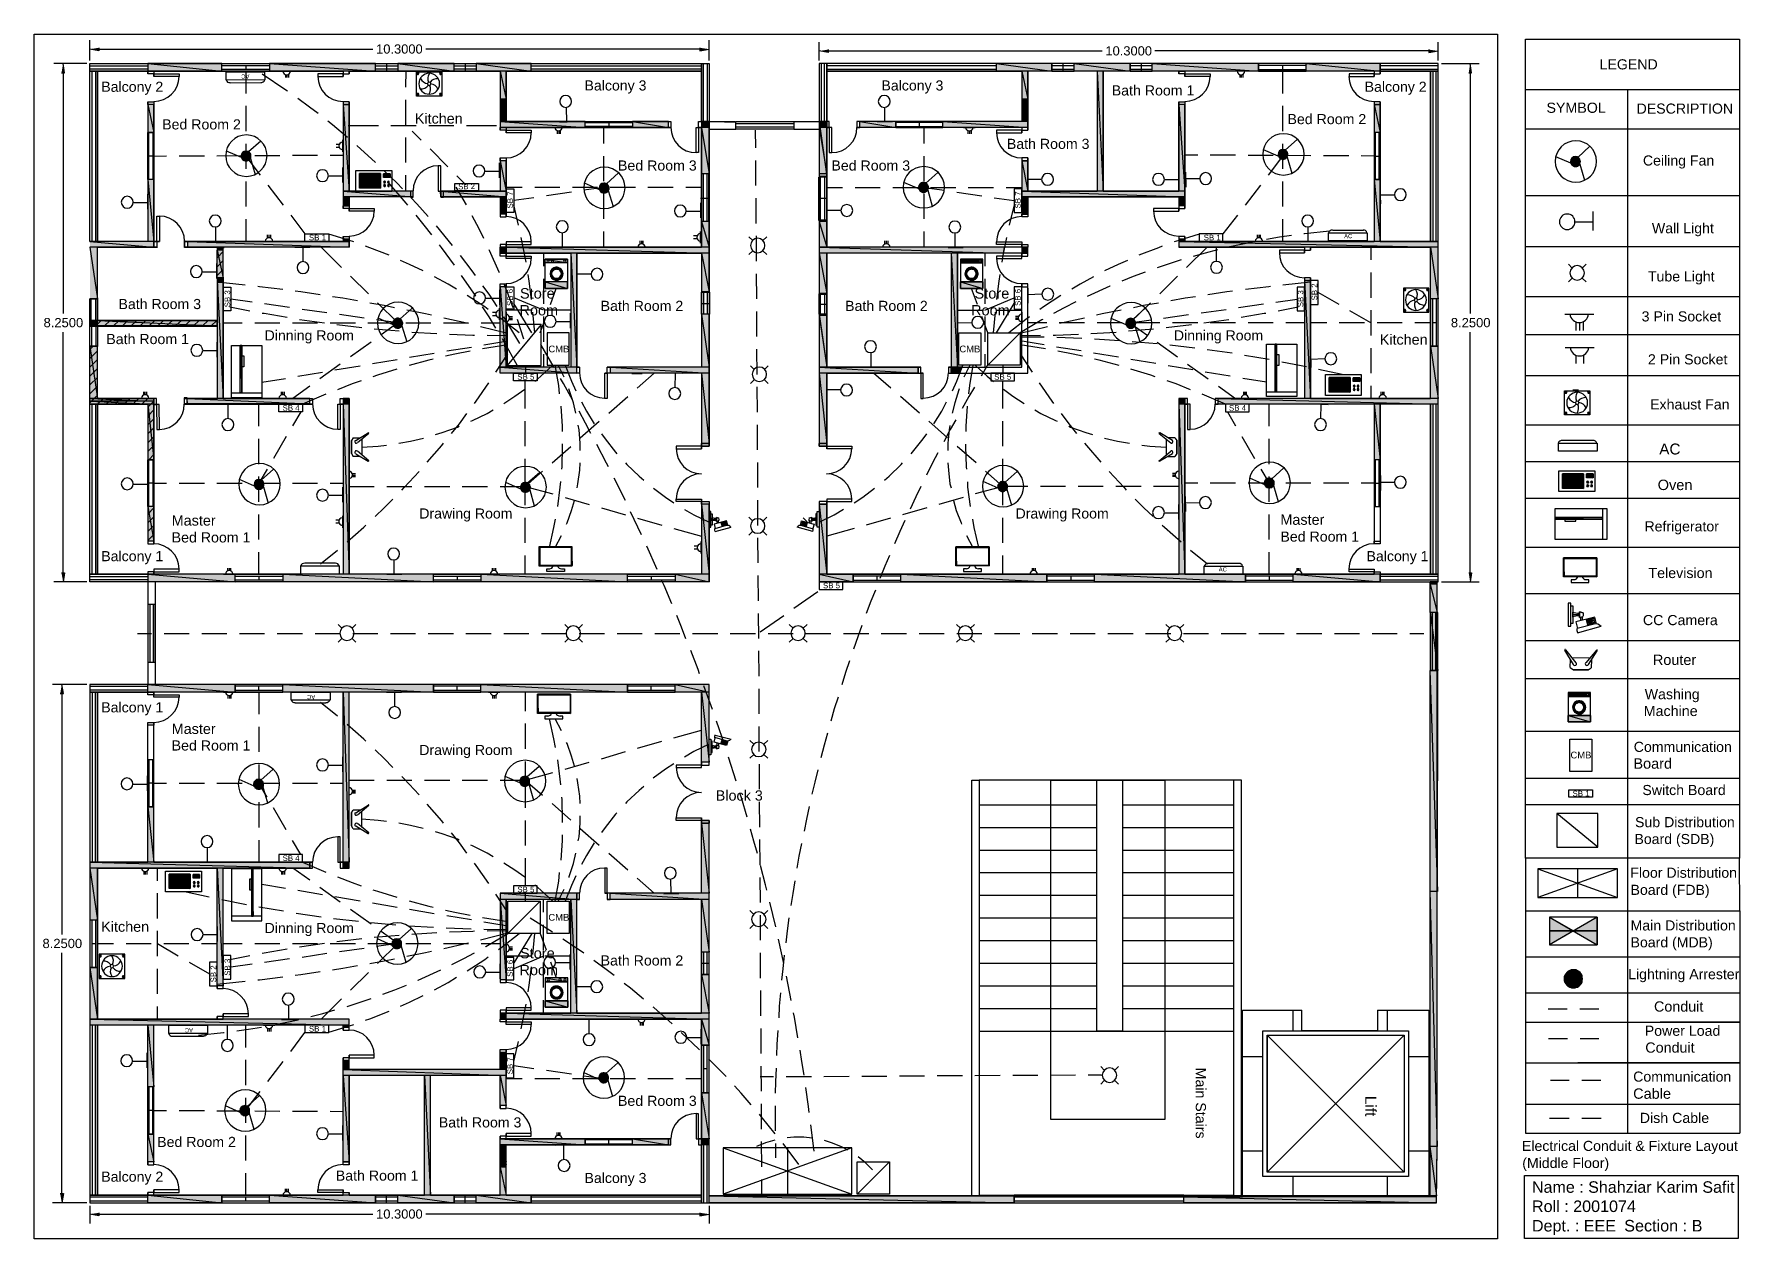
# Model space of a CAD drawing. Header units: millimetres. Extents: x 68 to 342, y 10 to 204.
import ezdxf

# ---------------------------------------------------------------- set-up
doc = ezdxf.new("R2010")
doc.units = ezdxf.units.MM
doc.styles.add('Arial$001H0', font='arial.ttf')

msp = doc.modelspace()

# ---------------------------------------------------------------- texts
at = {"color": 7, "true_color": 0x000007, "style": 'Arial$001H0'}
for s, height, p in [('10.3000', 1.481, (123.14, 200.53)), ('10.3000', 1.481, (240.32, 200.23)), ('       LEGEND', 1.6273, (315.29, 197.99)), ('Balcony 2', 1.623, (78.98, 194.39)), ('Balcony 3', 1.623, (156.62, 194.6)), ('Balcony 3', 1.623, (204.33, 194.6)), ('Bath Room 1', 1.6283, (241.33, 193.8)), ('Balcony 2', 1.623, (281.97, 194.39)), ('SYMBOL', 1.637, (311.18, 191.01)), ('DESCRIPTION', 1.6246, (325.66, 190.88)), (' Bed Room 2', 1.6283, (88.13, 188.34)), ('Kitchen', 1.65, (129.36, 189.27)), ('Bed Room 2', 1.629, (269.57, 189.19)), ('Bath Room 3', 1.6283, (224.48, 185.21)), ('Ceiling Fan', 1.6209, (326.68, 182.54)), ('Bed Room 3', 1.629, (162, 181.73)), ('Bed Room 3', 1.629, (196.29, 181.73)), ('Wall Light', 1.623, (328.12, 171.66)), ('SB 1', 0.904, (112.34, 170.52)), ('SB 1', 0.904, (256.11, 170.52)), ('Tube Light', 1.623, (327.48, 163.91)), ('Store', 1.675, (146.25, 161.16)), ('Store', 1.675, (219.28, 161.16)), ('Bath Room 3', 1.6283, (81.74, 159.47)), ('Room', 1.666, (146.17, 158.45)), ('Bath Room 2', 1.6283, (159.21, 159.17)), ('Bath Room 2', 1.6283, (198.49, 159.17)), ('Room', 1.666, (218.73, 158.45)), ('3 Pin Socket', 1.6286, (326.47, 157.48)), ('8.2500', 1.49, (69.71, 156.55)), ('8.2500', 1.49, (295.82, 156.55)), ('Bath Room 1', 1.6283, (79.79, 153.84)), ('Dinning Room', 1.62, (105.23, 154.43)), ('CMB', 1.082, (150.82, 152.52)), ('CMB', 1.082, (216.86, 152.52)), ('Dinning Room', 1.62, (251.32, 154.43)), ('Kitchen', 1.65, (284.39, 153.75)), ('2 Pin Socket', 1.6286, (327.48, 150.58)), ('SB 5', 0.904, (145.83, 148.12)), ('SB 5', 0.904, (222.45, 148.12)), ('SB 4', 0.904, (108.11, 143.13)), ('SB 4', 0.904, (260.17, 143.13)), ('Exhaust Fan', 1.6291, (327.82, 143.34)), ('AC', 1.758, (329.3, 136.1)), ('Oven', 1.674, (329.05, 130.38)), ('Master', 1.656, (90.29, 124.67)), ('Drawing Room', 1.6197, (130.08, 125.81)), ('Drawing Room', 1.6197, (225.88, 125.81)), ('Master', 1.656, (268.43, 124.8)), ('Bed Room 1', 1.629, (90.29, 121.96)), ('Bed Room 1', 1.629, (268.43, 122.09)), ('Refrigerator', 1.621, (326.93, 123.74)), ('Balcony 1', 1.623, (78.98, 118.95)), ('Balcony 1', 1.623, (282.27, 118.95)), ('Television', 1.635, (327.57, 116.24)), ('SB 5', 0.904, (194.94, 114.59)), ('CC Camera', 1.63, (326.68, 108.67)), ('Router', 1.657, (328.29, 102.27)), ('Balcony 1', 1.623, (78.98, 94.65)), ('Washing', 1.624, (326.97, 96.77)), ('Machine', 1.643, (326.8, 94.06)), ('Master', 1.656, (90.29, 91.18)), ('Bed Room 1', 1.629, (90.29, 88.52)), ('Drawing Room', 1.6197, (130.08, 87.8)), ('CMB', 1.082, (315.04, 87.25)), ('Communication', 1.6247, (325.2, 88.3)), ('Board', 1.666, (325.15, 85.6)), ('Switch Board', 1.6275, (326.59, 81.36)), ('Block 3', 1.65, (177.71, 80.47)), ('SB 1', 0.904, (315.37, 81.15)), ('Sub Distribution', 1.6246, (325.41, 76.2)), ('Board (SDB)', 1.6202, (325.32, 73.49)), ('SB 4', 0.904, (108.11, 70.78)), ('Floor Distribution', 1.624, (324.65, 68.07)), ('SB 5', 0.904, (145.83, 65.74)), ('Board (FDB)', 1.6203, (324.69, 65.32)), ('Kitchen', 1.65, (78.98, 59.39)), ('Dinning Room', 1.62, (105.23, 59.18)), ('CMB', 1.082, (150.82, 61.17)), ('Main Distribution', 1.6242, (324.69, 59.6)), ('8.2500', 1.49, (69.54, 56.77)), ('Board (MDB)', 1.6201, (324.69, 56.89)), ('Store', 1.675, (146.25, 55.12)), ('Bath Room 2', 1.6283, (159.21, 53.97)), ('Room', 1.666, (146.17, 52.41)), ('Lightning Arrester', 1.6193, (324.31, 51.77)), ('Conduit', 1.646, (328.46, 46.56)), ('SB 1', 0.904, (112.34, 43.35)), ('Power Load', 1.63, (326.97, 42.67)), ('Conduit', 1.646, (327.06, 39.96)), ('Communication', 1.6247, (325.11, 35.3)), ('Bed Room 3', 1.629, (162, 31.41)), ('Cable', 1.666, (325.11, 32.55)), ('Dish Cable', 1.632, (326.17, 28.66)), ('Bath Room 3', 1.6283, (133.21, 27.94)), ('Bed Room 2', 1.629, (87.96, 24.8)), ('Electrical Conduit & Fixture Layout', 1.6178, (307.25, 24.17)), ('(Middle Floor)', 1.62, (307.29, 21.42)), ('Balcony 2', 1.623, (78.98, 19.22)), ('Bath Room 1', 1.6283, (116.66, 19.39)), ('Balcony 3', 1.623, (156.62, 19.01)), ('Name : Shahziar Karim Safit', 1.8465, (308.85, 17.44)), ('10.3000', 1.481, (123.14, 13.29)), ('Roll : 2001074', 1.8541, (308.85, 14.35)), ('Dept. : EEE ', 1.8488, (308.85, 11.22)), ('Section : B', 1.8612, (323.67, 11.22))]:
    msp.add_text(s, height=height, dxfattribs=at).set_placement(p)
at = {"color": 251, "true_color": 0x545454, "style": 'Arial$001H0'}
for p in [(102.78, 197.19), (113.36, 97.45), (93.72, 43.9)]:
    msp.add_text('AC', height=0.676, rotation=180, dxfattribs=at).set_placement(p)
at = {"color": 7, "true_color": 0x000007, "style": 'Arial$001H0'}
for s, height, rotation, p in [('SB 2', 0.887, 1.8458, (136.35, 178.69)), ('SB 7', 0.904, 90, (145.11, 175.64)), ('SB 7', 0.904, 90, (226.69, 175.64)), ('SB 3', 0.904, 90, (99.69, 159.76)), ('SB 6', 0.904, 90, (145.11, 159.98)), ('SB 6', 0.904, 90, (226.69, 159.98)), ('SB 3', 0.904, 90, (272.11, 159.76)), ('SB 2', 0.904, 90, (274.35, 160.86)), ('SB 3', 0.904, 90, (99.69, 52.32)), ('SB 6', 0.904, 90, (145.11, 52.15)), ('SB 2', 0.904, 90, (97.44, 51.26)), ('SB 7', 0.904, 90, (145.11, 36.49)), ('Main Stairs', 1.6316, 270, (254.84, 37.55)), ('Lift', 1.771, 270, (282.06, 33.02))]:
    msp.add_text(s, height=height, rotation=rotation, dxfattribs=at).set_placement(p)
at = {"color": 251, "true_color": 0x545454, "style": 'Arial$001H0'}
for p in [(278.67, 170.85), (258.52, 117.3)]:
    msp.add_text('AC', height=0.676, dxfattribs=at).set_placement(p)

# ---------------------------------------------------------------- hatches: boundary and pattern name
at = {"true_color": 0x000007}
for points in [[(78.6, 201.46), (78.6, 201), (77.16, 201.25)], [(175.17, 201.46), (175.17, 201), (176.65, 201.25)], [(195.78, 201.17), (195.78, 200.7), (194.3, 200.95)], [(292.3, 201.17), (292.3, 200.7), (293.78, 200.95)], [(72.59, 197.44), (73.06, 197.44), (72.85, 198.92)], [(298.69, 197.44), (299.16, 197.44), (298.91, 198.92)], [(102.18, 184.02), (102.27, 183.94), (102.18, 183.94)], [(268.38, 183.68), (268.47, 183.68), (268.43, 183.64)], [(268.77, 183.55), (269.02, 183.55), (268.93, 183.51)], [(210.9, 178.26), (211.19, 178.26), (211.19, 178.22)], [(244.21, 156.42), (244.55, 156.42), (244.51, 156.38)], [(244.85, 157.82), (244.89, 157.77), (244.8, 157.77)], [(244.89, 156.8), (245.1, 156.8), (245.06, 156.76)], [(147.1, 131.1), (147.23, 131.1), (147.1, 130.98)], [(147.23, 130.98), (147.9, 130.98), (147.9, 130.81)], [(147.61, 131.44), (147.69, 131.36), (147.56, 131.36)], [(223.05, 130.81), (223.13, 130.81), (223.05, 130.77)], [(223.26, 131.48), (223.34, 131.4), (223.17, 131.4)], [(223.68, 131.1), (223.81, 131.1), (223.81, 130.98)], [(223.81, 130.98), (223.81, 130.93), (223.68, 130.93)], [(72.59, 117.09), (73.06, 117.09), (72.85, 115.61)], [(298.69, 117.09), (299.16, 117.09), (298.91, 115.61)], [(72.38, 97.66), (72.89, 97.66), (72.63, 99.14)], [(104.3, 83.27), (104.34, 83.18), (104.3, 83.18)], [(104.72, 82.59), (104.85, 82.59), (104.85, 82.55)], [(146.97, 84.37), (147.1, 84.33), (146.93, 84.33)], [(147.1, 83.82), (147.31, 83.82), (147.1, 83.78)], [(147.1, 83.78), (147.18, 83.69), (147.1, 83.69)], [(147.69, 83.94), (147.73, 83.9), (147.56, 83.9)], [(147.61, 83.35), (147.78, 83.35), (147.73, 83.27)], [(311.65, 61.76), (315.5, 59.52), (311.65, 59.52)], [(319.35, 61.76), (319.35, 59.52), (315.5, 59.52)], [(125.93, 57.99), (126.06, 57.91), (125.85, 57.91)], [(311.65, 59.52), (315.5, 59.52), (311.65, 57.27)], [(315.5, 59.52), (319.35, 59.52), (319.35, 57.27)], [(125.68, 57.44), (126.36, 57.44), (125.72, 57.36)], [(125.89, 56.94), (126.06, 56.94), (125.97, 56.85)], [(126.65, 57.49), (126.61, 57.44), (126.36, 57.44)], [(158.91, 35.85), (159.08, 35.81), (158.91, 35.81)], [(102.18, 30.77), (102.23, 30.77), (102.18, 30.73)], [(102.56, 31.2), (102.61, 31.15), (102.52, 31.15)], [(72.38, 17.31), (72.89, 17.31), (72.63, 15.83)], [(78.6, 14.22), (78.6, 13.76), (77.16, 14.01)], [(175.17, 14.22), (175.17, 13.76), (176.65, 14.01)]]:
    msp.add_hatch(color=7, dxfattribs=at).paths.add_polyline_path(points)
at = {"true_color": 0x000008}
h = msp.add_hatch(color=8, dxfattribs=at)
h.paths.add_polyline_path([(98.37, 198.92), (86.48, 198.92), (98.37, 197.69)])
h.paths.add_polyline_path([(86.48, 198.92), (98.37, 197.69), (86.48, 197.69)])
h = msp.add_hatch(color=8, dxfattribs=at)
h.paths.add_polyline_path([(123.05, 198.92), (105.99, 198.92), (123.05, 197.69)])
h.paths.add_polyline_path([(105.99, 198.92), (123.05, 197.69), (105.99, 197.69)])
h = msp.add_hatch(color=8, dxfattribs=at)
h.paths.add_polyline_path([(135.67, 198.92), (126.61, 198.92), (135.67, 197.69)])
h.paths.add_polyline_path([(126.61, 198.92), (135.67, 197.69), (126.61, 197.69)])
at = {"true_color": 0x939598}
h = msp.add_hatch(color=252, dxfattribs=at)
h.paths.add_polyline_path([(129.95, 197.44), (129.74, 197.44)])
h.paths.add_polyline_path([(129.74, 197.44), (129.95, 197.44), (129.7, 197.44)])
h = msp.add_hatch(color=252, dxfattribs=at)
h.paths.add_polyline_path([(129.95, 197.44), (129.7, 197.44), (130, 197.4)])
h.paths.add_polyline_path([(129.7, 197.44), (130, 197.4), (129.7, 197.4)])
h = msp.add_hatch(color=252, dxfattribs=at)
h.paths.add_polyline_path([(130, 197.4), (129.7, 197.4), (130, 197.36)])
h.paths.add_polyline_path([(129.7, 197.4), (130, 197.36), (129.7, 197.36)])
h = msp.add_hatch(color=252, dxfattribs=at)
h.paths.add_polyline_path([(130, 197.36), (129.7, 197.36), (130, 197.31)])
h.paths.add_polyline_path([(129.7, 197.36), (130, 197.31), (129.7, 197.31)])
h = msp.add_hatch(color=252, dxfattribs=at)
h.paths.add_polyline_path([(129.91, 197.48), (129.78, 197.48), (129.91, 197.44)])
h.paths.add_polyline_path([(129.78, 197.48), (129.91, 197.44), (129.74, 197.44)])
h = msp.add_hatch(color=252, dxfattribs=at)
h.paths.add_polyline_path([(129.95, 197.44), (129.74, 197.44)])
h.paths.add_polyline_path([(129.95, 197.44), (129.74, 197.44), (129.91, 197.44)])
h = msp.add_hatch(color=252, dxfattribs=at)
h.paths.add_polyline_path([(129.87, 197.48), (129.83, 197.48)])
h.paths.add_polyline_path([(129.83, 197.48), (129.87, 197.48), (129.78, 197.48)])
h = msp.add_hatch(color=252, dxfattribs=at)
h.paths.add_polyline_path([(129.91, 197.48), (129.78, 197.48)])
h.paths.add_polyline_path([(129.91, 197.48), (129.78, 197.48), (129.87, 197.48)])
h = msp.add_hatch(color=252, dxfattribs=at)
h.paths.add_polyline_path([(133.64, 197.44), (133.38, 197.44), (133.64, 197.4)])
h.paths.add_polyline_path([(133.38, 197.44), (133.64, 197.4), (133.34, 197.4)])
h = msp.add_hatch(color=252, dxfattribs=at)
h.paths.add_polyline_path([(133.64, 197.4), (133.34, 197.4), (133.64, 197.36)])
h.paths.add_polyline_path([(133.34, 197.4), (133.64, 197.36), (133.34, 197.36)])
h = msp.add_hatch(color=252, dxfattribs=at)
h.paths.add_polyline_path([(133.64, 197.36), (133.34, 197.36), (133.64, 197.31)])
h.paths.add_polyline_path([(133.34, 197.36), (133.64, 197.31), (133.34, 197.31)])
h = msp.add_hatch(color=252, dxfattribs=at)
h.paths.add_polyline_path([(133.59, 197.44), (133.43, 197.44)])
h.paths.add_polyline_path([(133.43, 197.44), (133.59, 197.44), (133.38, 197.44)])
h = msp.add_hatch(color=252, dxfattribs=at)
h.paths.add_polyline_path([(133.64, 197.44), (133.38, 197.44)])
h.paths.add_polyline_path([(133.64, 197.44), (133.38, 197.44), (133.59, 197.44)])
h = msp.add_hatch(color=252, dxfattribs=at)
h.paths.add_polyline_path([(133.55, 197.48), (133.47, 197.48)])
h.paths.add_polyline_path([(133.47, 197.48), (133.55, 197.48), (133.43, 197.48)])
h = msp.add_hatch(color=252, dxfattribs=at)
h.paths.add_polyline_path([(133.55, 197.48), (133.43, 197.48), (133.59, 197.44)])
h.paths.add_polyline_path([(133.43, 197.48), (133.59, 197.44), (133.43, 197.44)])
h = msp.add_hatch(color=252, dxfattribs=at)
h.paths.add_polyline_path([(133.55, 197.48), (133.47, 197.48)])
h.paths.add_polyline_path([(133.55, 197.48), (133.47, 197.48), (133.51, 197.48)])
at = {"true_color": 0x000008}
h = msp.add_hatch(color=8, dxfattribs=at)
h.paths.add_polyline_path([(148.07, 198.92), (139.23, 198.92), (148.07, 197.69)])
h.paths.add_polyline_path([(139.23, 198.92), (148.07, 197.69), (139.23, 197.69)])
at = {"true_color": 0x939598}
h = msp.add_hatch(color=252, dxfattribs=at)
h.paths.add_polyline_path([(148.07, 198.92), (139.23, 198.92), (148.07, 197.69)])
h.paths.add_polyline_path([(139.23, 198.92), (148.07, 197.69), (139.23, 197.69)])
h = msp.add_hatch(color=252, dxfattribs=at)
h.paths.add_polyline_path([(144.05, 197.69), (143.08, 197.69), (144.05, 193.21)])
h.paths.add_polyline_path([(143.08, 197.69), (144.05, 193.21), (143.08, 193.21)])
at = {"true_color": 0x000008}
h = msp.add_hatch(color=8, dxfattribs=at)
h.paths.add_polyline_path([(231.68, 198.92), (222.83, 198.92), (231.68, 197.69)])
h.paths.add_polyline_path([(222.83, 198.92), (231.68, 197.69), (222.83, 197.69)])
at = {"true_color": 0x939598}
h = msp.add_hatch(color=252, dxfattribs=at)
h.paths.add_polyline_path([(231.68, 198.92), (222.83, 198.92), (231.68, 197.69)])
h.paths.add_polyline_path([(222.83, 198.92), (231.68, 197.69), (222.83, 197.69)])
h = msp.add_hatch(color=252, dxfattribs=at)
h.paths.add_polyline_path([(227.87, 197.69), (226.9, 197.69), (227.87, 193.21)])
h.paths.add_polyline_path([(226.9, 197.69), (227.87, 193.21), (226.9, 193.21)])
at = {"true_color": 0x000008}
h = msp.add_hatch(color=8, dxfattribs=at)
h.paths.add_polyline_path([(244.3, 198.92), (235.28, 198.92), (244.3, 197.69)])
h.paths.add_polyline_path([(235.28, 198.92), (244.3, 197.69), (235.28, 197.69)])
h = msp.add_hatch(color=8, dxfattribs=at)
h.paths.add_polyline_path([(239.98, 197.69), (239, 197.69), (239.98, 178.43)])
h.paths.add_polyline_path([(239, 197.69), (239.98, 178.43), (239, 178.43)])
h = msp.add_hatch(color=8, dxfattribs=at)
h.paths.add_polyline_path([(264.91, 198.92), (247.85, 198.92), (264.91, 197.69)])
h.paths.add_polyline_path([(247.85, 198.92), (264.91, 197.69), (247.85, 197.69)])
h = msp.add_hatch(color=8, dxfattribs=at)
h.paths.add_polyline_path([(284.47, 198.92), (272.58, 198.92), (284.47, 197.69)])
h.paths.add_polyline_path([(272.58, 198.92), (284.47, 197.69), (272.58, 197.69)])
at = {"true_color": 0x939598}
h = msp.add_hatch(color=252, dxfattribs=at)
h.paths.add_polyline_path([(130, 197.31), (129.7, 197.31), (130, 197.27)])
h.paths.add_polyline_path([(129.7, 197.31), (130, 197.27), (129.7, 197.27)])
h = msp.add_hatch(color=252, dxfattribs=at)
h.paths.add_polyline_path([(129.95, 197.27), (129.7, 197.27)])
h.paths.add_polyline_path([(129.95, 197.27), (129.7, 197.27), (130, 197.27)])
h = msp.add_hatch(color=252, dxfattribs=at)
h.paths.add_polyline_path([(129.95, 197.27), (129.7, 197.27), (129.95, 197.23)])
h.paths.add_polyline_path([(129.7, 197.27), (129.95, 197.23), (129.74, 197.23)])
h = msp.add_hatch(color=252, dxfattribs=at)
h.paths.add_polyline_path([(129.91, 197.23), (129.74, 197.23)])
h.paths.add_polyline_path([(129.91, 197.23), (129.74, 197.23), (129.95, 197.23)])
h = msp.add_hatch(color=252, dxfattribs=at)
h.paths.add_polyline_path([(129.91, 197.23), (129.74, 197.23), (129.91, 197.19)])
h.paths.add_polyline_path([(129.74, 197.23), (129.91, 197.19), (129.78, 197.19)])
h = msp.add_hatch(color=252, dxfattribs=at)
h.paths.add_polyline_path([(129.87, 197.19), (129.78, 197.19)])
h.paths.add_polyline_path([(129.87, 197.19), (129.78, 197.19), (129.91, 197.19)])
h = msp.add_hatch(color=252, dxfattribs=at)
h.paths.add_polyline_path([(129.87, 197.19), (129.78, 197.19)])
h.paths.add_polyline_path([(129.78, 197.19), (129.87, 197.19), (129.83, 197.19)])
h = msp.add_hatch(color=252, dxfattribs=at)
h.paths.add_polyline_path([(133.64, 197.31), (133.34, 197.31), (133.64, 197.27)])
h.paths.add_polyline_path([(133.34, 197.31), (133.64, 197.27), (133.34, 197.27)])
h = msp.add_hatch(color=252, dxfattribs=at)
h.paths.add_polyline_path([(133.64, 197.27), (133.34, 197.27)])
h.paths.add_polyline_path([(133.34, 197.27), (133.64, 197.27), (133.38, 197.27)])
h = msp.add_hatch(color=252, dxfattribs=at)
h.paths.add_polyline_path([(133.64, 197.27), (133.38, 197.27), (133.59, 197.23)])
h.paths.add_polyline_path([(133.38, 197.27), (133.59, 197.23), (133.38, 197.23)])
h = msp.add_hatch(color=252, dxfattribs=at)
h.paths.add_polyline_path([(133.59, 197.23), (133.38, 197.23)])
h.paths.add_polyline_path([(133.38, 197.23), (133.59, 197.23), (133.43, 197.23)])
h = msp.add_hatch(color=252, dxfattribs=at)
h.paths.add_polyline_path([(133.59, 197.23), (133.43, 197.23), (133.55, 197.19)])
h.paths.add_polyline_path([(133.43, 197.23), (133.55, 197.19), (133.43, 197.19)])
h = msp.add_hatch(color=252, dxfattribs=at)
h.paths.add_polyline_path([(133.55, 197.19), (133.43, 197.19)])
h.paths.add_polyline_path([(133.43, 197.19), (133.55, 197.19), (133.47, 197.19)])
h = msp.add_hatch(color=252, dxfattribs=at)
h.paths.add_polyline_path([(133.51, 197.19), (133.47, 197.19)])
h.paths.add_polyline_path([(133.51, 197.19), (133.47, 197.19), (133.55, 197.19)])
at = {"true_color": 0x000008}
h = msp.add_hatch(color=8, dxfattribs=at)
h.paths.add_polyline_path([(87.45, 192.36), (86.48, 192.36), (87.45, 187.87)])
h.paths.add_polyline_path([(86.48, 192.36), (87.45, 187.87), (86.48, 187.87)])
h = msp.add_hatch(color=8, dxfattribs=at)
h.paths.add_polyline_path([(118.82, 192.36), (117.85, 192.36), (118.82, 178.43)])
h.paths.add_polyline_path([(117.85, 192.36), (118.82, 178.43), (117.85, 178.43)])
at = {"true_color": 0x939598}
h = msp.add_hatch(color=252, dxfattribs=at)
h.paths.add_polyline_path([(129.95, 194.1), (129.74, 194.1), (129.95, 194.05)])
h.paths.add_polyline_path([(129.74, 194.1), (129.95, 194.05), (129.7, 194.05)])
h = msp.add_hatch(color=252, dxfattribs=at)
h.paths.add_polyline_path([(130, 194.05), (129.7, 194.05)])
h.paths.add_polyline_path([(130, 194.05), (129.7, 194.05), (129.95, 194.05)])
h = msp.add_hatch(color=252, dxfattribs=at)
h.paths.add_polyline_path([(130, 194.05), (129.7, 194.05), (130, 194.01)])
h.paths.add_polyline_path([(129.7, 194.05), (130, 194.01), (129.7, 194.01)])
h = msp.add_hatch(color=252, dxfattribs=at)
h.paths.add_polyline_path([(130, 194.01), (129.7, 194.01), (130, 193.97)])
h.paths.add_polyline_path([(129.7, 194.01), (130, 193.97), (129.7, 193.97)])
h = msp.add_hatch(color=252, dxfattribs=at)
h.paths.add_polyline_path([(130, 193.97), (129.7, 193.97), (130, 193.93)])
h.paths.add_polyline_path([(129.7, 193.97), (130, 193.93), (129.7, 193.93)])
h = msp.add_hatch(color=252, dxfattribs=at)
h.paths.add_polyline_path([(130, 193.93), (129.7, 193.93), (129.95, 193.88)])
h.paths.add_polyline_path([(129.7, 193.93), (129.95, 193.88), (129.7, 193.88)])
h = msp.add_hatch(color=252, dxfattribs=at)
h.paths.add_polyline_path([(129.95, 193.88), (129.7, 193.88)])
h.paths.add_polyline_path([(129.7, 193.88), (129.95, 193.88), (129.74, 193.88)])
h = msp.add_hatch(color=252, dxfattribs=at)
h.paths.add_polyline_path([(129.91, 194.1), (129.78, 194.1)])
h.paths.add_polyline_path([(129.78, 194.1), (129.91, 194.1), (129.74, 194.1)])
h = msp.add_hatch(color=252, dxfattribs=at)
h.paths.add_polyline_path([(129.95, 194.1), (129.74, 194.1)])
h.paths.add_polyline_path([(129.95, 194.1), (129.74, 194.1), (129.91, 194.1)])
h = msp.add_hatch(color=252, dxfattribs=at)
h.paths.add_polyline_path([(129.95, 193.88), (129.74, 193.88), (129.91, 193.84)])
h.paths.add_polyline_path([(129.74, 193.88), (129.91, 193.84), (129.74, 193.84)])
h = msp.add_hatch(color=252, dxfattribs=at)
h.paths.add_polyline_path([(129.91, 193.84), (129.74, 193.84)])
h.paths.add_polyline_path([(129.74, 193.84), (129.91, 193.84), (129.78, 193.84)])
h = msp.add_hatch(color=252, dxfattribs=at)
h.paths.add_polyline_path([(129.87, 194.14), (129.83, 194.14)])
h.paths.add_polyline_path([(129.83, 194.14), (129.87, 194.14), (129.78, 194.14)])
h = msp.add_hatch(color=252, dxfattribs=at)
h.paths.add_polyline_path([(129.87, 194.14), (129.78, 194.14), (129.91, 194.1)])
h.paths.add_polyline_path([(129.78, 194.14), (129.91, 194.1), (129.78, 194.1)])
h = msp.add_hatch(color=252, dxfattribs=at)
h.paths.add_polyline_path([(129.87, 193.84), (129.78, 193.84)])
h.paths.add_polyline_path([(129.87, 193.84), (129.78, 193.84), (129.91, 193.84)])
h = msp.add_hatch(color=252, dxfattribs=at)
h.paths.add_polyline_path([(129.87, 193.84), (129.78, 193.84)])
h.paths.add_polyline_path([(129.78, 193.84), (129.87, 193.84), (129.83, 193.84)])
h = msp.add_hatch(color=252, dxfattribs=at)
h.paths.add_polyline_path([(133.64, 194.05), (133.38, 194.05)])
h.paths.add_polyline_path([(133.38, 194.05), (133.64, 194.05), (133.34, 194.05)])
h = msp.add_hatch(color=252, dxfattribs=at)
h.paths.add_polyline_path([(133.64, 194.05), (133.34, 194.05), (133.64, 194.01)])
h.paths.add_polyline_path([(133.34, 194.05), (133.64, 194.01), (133.34, 194.01)])
h = msp.add_hatch(color=252, dxfattribs=at)
h.paths.add_polyline_path([(133.64, 194.01), (133.34, 194.01), (133.64, 193.97)])
h.paths.add_polyline_path([(133.34, 194.01), (133.64, 193.97), (133.34, 193.97)])
h = msp.add_hatch(color=252, dxfattribs=at)
h.paths.add_polyline_path([(133.64, 193.97), (133.34, 193.97), (133.64, 193.93)])
h.paths.add_polyline_path([(133.34, 193.97), (133.64, 193.93), (133.34, 193.93)])
h = msp.add_hatch(color=252, dxfattribs=at)
h.paths.add_polyline_path([(133.64, 193.93), (133.34, 193.93), (133.64, 193.88)])
h.paths.add_polyline_path([(133.34, 193.93), (133.64, 193.88), (133.38, 193.88)])
h = msp.add_hatch(color=252, dxfattribs=at)
h.paths.add_polyline_path([(133.59, 194.1), (133.43, 194.1)])
h.paths.add_polyline_path([(133.43, 194.1), (133.59, 194.1), (133.38, 194.1)])
h = msp.add_hatch(color=252, dxfattribs=at)
h.paths.add_polyline_path([(133.59, 194.1), (133.38, 194.1), (133.64, 194.05)])
h.paths.add_polyline_path([(133.38, 194.1), (133.64, 194.05), (133.38, 194.05)])
h = msp.add_hatch(color=252, dxfattribs=at)
h.paths.add_polyline_path([(133.59, 193.88), (133.38, 193.88)])
h.paths.add_polyline_path([(133.59, 193.88), (133.38, 193.88), (133.64, 193.88)])
h = msp.add_hatch(color=252, dxfattribs=at)
h.paths.add_polyline_path([(133.59, 193.88), (133.38, 193.88), (133.59, 193.84)])
h.paths.add_polyline_path([(133.38, 193.88), (133.59, 193.84), (133.43, 193.84)])
h = msp.add_hatch(color=252, dxfattribs=at)
h.paths.add_polyline_path([(133.55, 194.14), (133.47, 194.14), (133.55, 194.1)])
h.paths.add_polyline_path([(133.47, 194.14), (133.55, 194.1), (133.43, 194.1)])
h = msp.add_hatch(color=252, dxfattribs=at)
h.paths.add_polyline_path([(133.59, 194.1), (133.43, 194.1)])
h.paths.add_polyline_path([(133.59, 194.1), (133.43, 194.1), (133.55, 194.1)])
h = msp.add_hatch(color=252, dxfattribs=at)
h.paths.add_polyline_path([(133.55, 193.84), (133.43, 193.84)])
h.paths.add_polyline_path([(133.55, 193.84), (133.43, 193.84), (133.59, 193.84)])
h = msp.add_hatch(color=252, dxfattribs=at)
h.paths.add_polyline_path([(133.55, 193.84), (133.43, 193.84)])
h.paths.add_polyline_path([(133.43, 193.84), (133.55, 193.84), (133.47, 193.84)])
h = msp.add_hatch(color=252, dxfattribs=at)
h.paths.add_polyline_path([(133.55, 194.14), (133.47, 194.14)])
h.paths.add_polyline_path([(133.55, 194.14), (133.47, 194.14), (133.51, 194.14)])
h = msp.add_hatch(color=252, dxfattribs=at)
h.paths.add_polyline_path([(133.51, 193.84), (133.47, 193.84)])
h.paths.add_polyline_path([(133.51, 193.84), (133.47, 193.84), (133.55, 193.84)])
h = msp.add_hatch(color=252, dxfattribs=at)
h.paths.add_polyline_path([(144.05, 193.21), (143.08, 193.21), (144.05, 192.78)])
h.paths.add_polyline_path([(143.08, 193.21), (144.05, 192.78), (143.08, 192.78)])
h = msp.add_hatch(color=252, dxfattribs=at)
h.paths.add_polyline_path([(144.05, 192.78), (143.08, 192.78), (144.05, 189.61)])
h.paths.add_polyline_path([(143.08, 192.78), (144.05, 189.61), (143.08, 189.61)])
at = {"true_color": 0x000008}
h = msp.add_hatch(color=8, dxfattribs=at)
h.paths.add_polyline_path([(144.05, 192.36), (143.08, 192.36), (144.05, 189.61)])
h.paths.add_polyline_path([(143.08, 192.36), (144.05, 189.61), (143.08, 189.61)])
at = {"true_color": 0x939598}
h = msp.add_hatch(color=252, dxfattribs=at)
h.paths.add_polyline_path([(227.87, 193.21), (226.9, 193.21), (227.87, 192.78)])
h.paths.add_polyline_path([(226.9, 193.21), (227.87, 192.78), (226.9, 192.78)])
h = msp.add_hatch(color=252, dxfattribs=at)
h.paths.add_polyline_path([(227.87, 192.78), (226.9, 192.78), (227.87, 189.61)])
h.paths.add_polyline_path([(226.9, 192.78), (227.87, 189.61), (226.9, 189.61)])
at = {"true_color": 0x000008}
h = msp.add_hatch(color=8, dxfattribs=at)
h.paths.add_polyline_path([(227.87, 192.36), (226.9, 192.36), (227.87, 189.61)])
h.paths.add_polyline_path([(226.9, 192.36), (227.87, 189.61), (226.9, 189.61)])
h = msp.add_hatch(color=8, dxfattribs=at)
h.paths.add_polyline_path([(253.1, 192.36), (252.13, 192.36), (253.1, 178.43)])
h.paths.add_polyline_path([(252.13, 192.36), (253.1, 178.43), (252.13, 178.43)])
h = msp.add_hatch(color=8, dxfattribs=at)
h.paths.add_polyline_path([(284.47, 192.36), (283.5, 192.36), (284.47, 187.87)])
h.paths.add_polyline_path([(283.5, 192.36), (284.47, 187.87), (283.5, 187.87)])
h = msp.add_hatch(color=8, dxfattribs=at)
h.paths.add_polyline_path([(156.75, 189.61), (143.08, 189.61), (156.75, 188.63)])
h.paths.add_polyline_path([(143.08, 189.61), (156.75, 188.63), (143.08, 188.63)])
at = {"true_color": 0x939598}
h = msp.add_hatch(color=252, dxfattribs=at)
h.paths.add_polyline_path([(156.75, 189.61), (143.08, 189.61), (156.75, 188.63)])
h.paths.add_polyline_path([(143.08, 189.61), (156.75, 188.63), (143.08, 188.63)])
at = {"true_color": 0x000008}
h = msp.add_hatch(color=8, dxfattribs=at)
h.paths.add_polyline_path([(170.09, 189.61), (164.33, 189.61), (170.09, 188.63)])
h.paths.add_polyline_path([(164.33, 189.61), (170.09, 188.63), (164.33, 188.63)])
h = msp.add_hatch(color=8, dxfattribs=at)
h.paths.add_polyline_path([(176.65, 189.61), (175.42, 189.61), (176.65, 188.63)])
h.paths.add_polyline_path([(175.42, 189.61), (176.65, 188.63), (175.42, 188.63)])
at = {"true_color": 0x939598}
h = msp.add_hatch(color=252, dxfattribs=at)
h.paths.add_polyline_path([(195.53, 189.61), (194.3, 189.61), (195.53, 180.8)])
h.paths.add_polyline_path([(194.3, 189.61), (195.53, 180.8), (194.3, 180.8)])
at = {"true_color": 0x000008}
h = msp.add_hatch(color=8, dxfattribs=at)
h.paths.add_polyline_path([(195.53, 189.61), (194.3, 189.61), (195.53, 188.63)])
h.paths.add_polyline_path([(194.3, 189.61), (195.53, 188.63), (194.3, 188.63)])
h = msp.add_hatch(color=8, dxfattribs=at)
h.paths.add_polyline_path([(206.62, 189.61), (200.86, 189.61), (206.62, 188.63)])
h.paths.add_polyline_path([(200.86, 189.61), (206.62, 188.63), (200.86, 188.63)])
h = msp.add_hatch(color=8, dxfattribs=at)
h.paths.add_polyline_path([(227.87, 189.61), (214.2, 189.61), (227.87, 188.63)])
h.paths.add_polyline_path([(214.2, 189.61), (227.87, 188.63), (214.2, 188.63)])
at = {"true_color": 0x939598}
h = msp.add_hatch(color=252, dxfattribs=at)
h.paths.add_polyline_path([(227.87, 189.61), (214.2, 189.61), (227.87, 188.63)])
h.paths.add_polyline_path([(214.2, 189.61), (227.87, 188.63), (214.2, 188.63)])
at = {"true_color": 0x000008}
h = msp.add_hatch(color=8, dxfattribs=at)
h.paths.add_polyline_path([(176.65, 188.63), (175.42, 188.63), (176.65, 181.23)])
h.paths.add_polyline_path([(175.42, 188.63), (176.65, 181.23), (175.42, 181.23)])
h = msp.add_hatch(color=8, dxfattribs=at)
h.paths.add_polyline_path([(195.53, 188.63), (194.3, 188.63), (195.53, 181.23)])
h.paths.add_polyline_path([(194.3, 188.63), (195.53, 181.23), (194.3, 181.23)])
at = {"true_color": 0x000007}
h = msp.add_hatch(color=7, dxfattribs=at)
h.paths.add_polyline_path([(102.18, 184.27), (101.51, 184.27), (102.18, 184.15)])
h.paths.add_polyline_path([(101.51, 184.27), (102.18, 184.15), (101.46, 184.15)])
h.paths.add_polyline_path([(102.18, 184.15), (101.46, 184.15)])
h.paths.add_polyline_path([(101.46, 184.15), (102.18, 184.15)])
h.paths.add_polyline_path([(102.18, 184.15), (101.46, 184.15)])
h.paths.add_polyline_path([(101.46, 184.15), (102.18, 184.15)])
h = msp.add_hatch(color=7, dxfattribs=at)
h.paths.add_polyline_path([(102.18, 184.15), (101.46, 184.15), (102.18, 184.06)])
h.paths.add_polyline_path([(101.46, 184.15), (102.18, 184.06), (101.46, 184.06)])
h = msp.add_hatch(color=7, dxfattribs=at)
h.paths.add_polyline_path([(102.18, 184.06), (101.46, 184.06), (102.18, 184.02)])
h.paths.add_polyline_path([(101.46, 184.06), (102.18, 184.02), (101.46, 184.02)])
h = msp.add_hatch(color=7, dxfattribs=at)
h.paths.add_polyline_path([(102.18, 184.02), (101.46, 184.02), (102.18, 183.94)])
h.paths.add_polyline_path([(101.46, 184.02), (102.18, 183.94), (101.46, 183.94)])
h = msp.add_hatch(color=7, dxfattribs=at)
h.paths.add_polyline_path([(102.18, 183.94), (101.46, 183.94)])
h.paths.add_polyline_path([(101.46, 183.94), (102.18, 183.94), (101.51, 183.94)])
h = msp.add_hatch(color=7, dxfattribs=at)
h.paths.add_polyline_path([(102.18, 184.4), (101.55, 184.4), (102.18, 184.27)])
h.paths.add_polyline_path([(101.55, 184.4), (102.18, 184.27), (101.51, 184.27)])
h = msp.add_hatch(color=7, dxfattribs=at)
h.paths.add_polyline_path([(102.18, 183.94), (101.51, 183.94), (102.18, 183.81)])
h.paths.add_polyline_path([(101.51, 183.94), (102.18, 183.81), (101.51, 183.81)])
h = msp.add_hatch(color=7, dxfattribs=at)
h.paths.add_polyline_path([(102.18, 183.81), (101.51, 183.81), (102.18, 183.68)])
h.paths.add_polyline_path([(101.51, 183.81), (102.18, 183.68), (101.59, 183.68)])
h = msp.add_hatch(color=7, dxfattribs=at)
h.paths.add_polyline_path([(102.18, 184.53), (101.59, 184.53), (102.18, 184.4)])
h.paths.add_polyline_path([(101.59, 184.53), (102.18, 184.4), (101.55, 184.4)])
h = msp.add_hatch(color=7, dxfattribs=at)
h.paths.add_polyline_path([(102.18, 184.53), (101.63, 184.53)])
h.paths.add_polyline_path([(101.63, 184.53), (102.18, 184.53), (101.59, 184.53)])
h = msp.add_hatch(color=7, dxfattribs=at)
h.paths.add_polyline_path([(102.18, 183.68), (101.59, 183.68), (102.18, 183.6)])
h.paths.add_polyline_path([(101.59, 183.68), (102.18, 183.6), (101.63, 183.6)])
h = msp.add_hatch(color=7, dxfattribs=at)
h.paths.add_polyline_path([(102.18, 184.61), (101.72, 184.61), (102.18, 184.53)])
h.paths.add_polyline_path([(101.72, 184.61), (102.18, 184.53), (101.63, 184.53)])
h = msp.add_hatch(color=7, dxfattribs=at)
h.paths.add_polyline_path([(102.18, 184.7), (101.8, 184.7), (102.18, 184.66)])
h.paths.add_polyline_path([(101.8, 184.7), (102.18, 184.66), (101.72, 184.66)])
h = msp.add_hatch(color=7, dxfattribs=at)
h.paths.add_polyline_path([(102.18, 184.66), (101.72, 184.66), (102.18, 184.61)])
h.paths.add_polyline_path([(101.72, 184.66), (102.18, 184.61), (101.72, 184.61)])
h = msp.add_hatch(color=7, dxfattribs=at)
h.paths.add_polyline_path([(102.18, 184.78), (101.93, 184.78), (102.18, 184.74)])
h.paths.add_polyline_path([(101.93, 184.78), (102.18, 184.74), (101.8, 184.74)])
h = msp.add_hatch(color=7, dxfattribs=at)
h.paths.add_polyline_path([(102.18, 184.74), (101.8, 184.74), (102.18, 184.7)])
h.paths.add_polyline_path([(101.8, 184.74), (102.18, 184.7), (101.8, 184.7)])
h = msp.add_hatch(color=7, dxfattribs=at)
h.paths.add_polyline_path([(102.18, 184.82), (102.06, 184.82), (102.18, 184.78)])
h.paths.add_polyline_path([(102.06, 184.82), (102.18, 184.78), (101.93, 184.78)])
h = msp.add_hatch(color=7, dxfattribs=at)
h.paths.add_polyline_path([(102.31, 184.87), (102.44, 184.82), (102.18, 184.87)])
h.paths.add_polyline_path([(102.44, 184.82), (102.18, 184.87), (102.18, 184.82)])
h.paths.add_polyline_path([(102.18, 184.87), (102.18, 184.82), (102.06, 184.82)])
h = msp.add_hatch(color=7, dxfattribs=at)
h.paths.add_polyline_path([(102.48, 184.82), (102.18, 184.82)])
h.paths.add_polyline_path([(102.48, 184.82), (102.18, 184.82), (102.44, 184.82)])
h = msp.add_hatch(color=7, dxfattribs=at)
h.paths.add_polyline_path([(102.48, 184.82), (102.18, 184.82), (102.56, 184.78)])
h.paths.add_polyline_path([(102.18, 184.82), (102.56, 184.78), (102.18, 184.78)])
h = msp.add_hatch(color=7, dxfattribs=at)
h.paths.add_polyline_path([(102.61, 184.78), (102.18, 184.78)])
h.paths.add_polyline_path([(102.61, 184.78), (102.18, 184.78), (102.56, 184.78)])
h = msp.add_hatch(color=7, dxfattribs=at)
h.paths.add_polyline_path([(102.61, 184.78), (102.18, 184.78), (102.69, 184.74)])
h.paths.add_polyline_path([(102.18, 184.78), (102.69, 184.74), (102.18, 184.74)])
h = msp.add_hatch(color=7, dxfattribs=at)
h.paths.add_polyline_path([(102.69, 184.74), (102.18, 184.74), (102.69, 184.7)])
h.paths.add_polyline_path([(102.18, 184.74), (102.69, 184.7), (102.18, 184.7)])
h = msp.add_hatch(color=7, dxfattribs=at)
h.paths.add_polyline_path([(102.69, 184.7), (102.18, 184.7), (102.82, 184.66)])
h.paths.add_polyline_path([(102.18, 184.7), (102.82, 184.66), (102.18, 184.66)])
h = msp.add_hatch(color=7, dxfattribs=at)
h.paths.add_polyline_path([(102.82, 184.66), (102.18, 184.66), (102.82, 184.61)])
h.paths.add_polyline_path([(102.18, 184.66), (102.82, 184.61), (102.18, 184.61)])
h = msp.add_hatch(color=7, dxfattribs=at)
h.paths.add_polyline_path([(102.82, 184.61), (102.18, 184.61), (102.9, 184.53)])
h.paths.add_polyline_path([(102.18, 184.61), (102.9, 184.53), (102.18, 184.53)])
h = msp.add_hatch(color=7, dxfattribs=at)
h.paths.add_polyline_path([(102.9, 184.53), (102.18, 184.53), (102.95, 184.4)])
h.paths.add_polyline_path([(102.18, 184.53), (102.95, 184.4), (102.18, 184.4)])
h = msp.add_hatch(color=7, dxfattribs=at)
h.paths.add_polyline_path([(102.99, 184.4), (102.18, 184.4)])
h.paths.add_polyline_path([(102.99, 184.4), (102.18, 184.4), (102.95, 184.4)])
h = msp.add_hatch(color=7, dxfattribs=at)
h.paths.add_polyline_path([(102.99, 184.4), (102.18, 184.4), (103.03, 184.27)])
h.paths.add_polyline_path([(102.18, 184.4), (103.03, 184.27), (102.18, 184.27)])
h = msp.add_hatch(color=7, dxfattribs=at)
h.paths.add_polyline_path([(103.03, 184.27), (102.18, 184.27), (103.03, 184.15)])
h.paths.add_polyline_path([(102.18, 184.27), (103.03, 184.15), (102.18, 184.15)])
h = msp.add_hatch(color=7, dxfattribs=at)
h.paths.add_polyline_path([(103.03, 184.15), (102.18, 184.15), (103.03, 184.06)])
h.paths.add_polyline_path([(102.18, 184.15), (103.03, 184.06), (102.18, 184.06)])
h = msp.add_hatch(color=7, dxfattribs=at)
h.paths.add_polyline_path([(103.03, 184.06), (102.18, 184.06), (103.03, 184.02)])
h.paths.add_polyline_path([(102.18, 184.06), (103.03, 184.02), (102.18, 184.02)])
h = msp.add_hatch(color=7, dxfattribs=at)
h.paths.add_polyline_path([(103.03, 184.02), (102.18, 184.02), (103.03, 183.94)])
h.paths.add_polyline_path([(102.18, 184.02), (103.03, 183.94), (102.27, 183.94)])
h = msp.add_hatch(color=7, dxfattribs=at)
h.paths.add_polyline_path([(102.27, 183.94), (102.18, 183.94), (102.35, 183.81)])
h.paths.add_polyline_path([(102.18, 183.94), (102.35, 183.81), (102.18, 183.81)])
h = msp.add_hatch(color=7, dxfattribs=at)
h.paths.add_polyline_path([(102.35, 183.81), (102.18, 183.81), (102.44, 183.68)])
h.paths.add_polyline_path([(102.18, 183.81), (102.44, 183.68), (102.18, 183.68)])
h = msp.add_hatch(color=7, dxfattribs=at)
h.paths.add_polyline_path([(102.48, 183.68), (102.18, 183.68)])
h.paths.add_polyline_path([(102.48, 183.68), (102.18, 183.68), (102.44, 183.68)])
h = msp.add_hatch(color=7, dxfattribs=at)
h.paths.add_polyline_path([(102.48, 183.68), (102.18, 183.68), (102.52, 183.6)])
h.paths.add_polyline_path([(102.18, 183.68), (102.52, 183.6), (102.18, 183.6)])
h = msp.add_hatch(color=7, dxfattribs=at)
h.paths.add_polyline_path([(103.03, 183.94), (102.27, 183.94), (102.99, 183.81)])
h.paths.add_polyline_path([(102.27, 183.94), (102.99, 183.81), (102.35, 183.81)])
h = msp.add_hatch(color=7, dxfattribs=at)
h.paths.add_polyline_path([(102.99, 183.81), (102.35, 183.81), (102.95, 183.68)])
h.paths.add_polyline_path([(102.35, 183.81), (102.95, 183.68), (102.44, 183.68)])
h = msp.add_hatch(color=7, dxfattribs=at)
h.paths.add_polyline_path([(102.95, 183.68), (102.44, 183.68), (102.86, 183.6)])
h.paths.add_polyline_path([(102.44, 183.68), (102.86, 183.6), (102.52, 183.6)])
h = msp.add_hatch(color=7, dxfattribs=at)
h.paths.add_polyline_path([(268.77, 184.44), (268.09, 184.44), (268.77, 184.32)])
h.paths.add_polyline_path([(268.09, 184.44), (268.77, 184.32), (268.05, 184.32)])
h = msp.add_hatch(color=7, dxfattribs=at)
h.paths.add_polyline_path([(268.77, 184.32), (268.05, 184.32), (268.77, 184.23)])
h.paths.add_polyline_path([(268.05, 184.32), (268.77, 184.23), (268.05, 184.23)])
h = msp.add_hatch(color=7, dxfattribs=at)
h.paths.add_polyline_path([(268.77, 184.23), (268.05, 184.23)])
h.paths.add_polyline_path([(268.05, 184.23), (268.77, 184.23), (268.09, 184.23)])
h = msp.add_hatch(color=7, dxfattribs=at)
h.paths.add_polyline_path([(268.77, 184.57), (268.13, 184.57), (268.77, 184.44)])
h.paths.add_polyline_path([(268.13, 184.57), (268.77, 184.44), (268.09, 184.44)])
h = msp.add_hatch(color=7, dxfattribs=at)
h.paths.add_polyline_path([(268.77, 184.23), (268.09, 184.23), (268.77, 184.15)])
h.paths.add_polyline_path([(268.09, 184.23), (268.77, 184.15), (268.09, 184.15)])
h = msp.add_hatch(color=7, dxfattribs=at)
h.paths.add_polyline_path([(268.77, 184.15), (268.09, 184.15), (268.77, 184.02)])
h.paths.add_polyline_path([(268.09, 184.15), (268.77, 184.02), (268.13, 184.02)])
h = msp.add_hatch(color=7, dxfattribs=at)
h.paths.add_polyline_path([(268.77, 184.7), (268.17, 184.7), (268.77, 184.57)])
h.paths.add_polyline_path([(268.17, 184.7), (268.77, 184.57), (268.13, 184.57)])
h = msp.add_hatch(color=7, dxfattribs=at)
h.paths.add_polyline_path([(268.72, 184.02), (268.13, 184.02)])
h.paths.add_polyline_path([(268.72, 184.02), (268.13, 184.02), (268.77, 184.02)])
h = msp.add_hatch(color=7, dxfattribs=at)
h.paths.add_polyline_path([(268.72, 184.02), (268.13, 184.02), (268.64, 183.89)])
h.paths.add_polyline_path([(268.13, 184.02), (268.64, 183.89), (268.17, 183.89)])
h = msp.add_hatch(color=7, dxfattribs=at)
h.paths.add_polyline_path([(268.77, 184.82), (268.26, 184.82), (268.77, 184.74)])
h.paths.add_polyline_path([(268.26, 184.82), (268.77, 184.74), (268.17, 184.74)])
h = msp.add_hatch(color=7, dxfattribs=at)
h.paths.add_polyline_path([(268.77, 184.74), (268.17, 184.74), (268.77, 184.7)])
h.paths.add_polyline_path([(268.17, 184.74), (268.77, 184.7), (268.17, 184.7)])
h = msp.add_hatch(color=7, dxfattribs=at)
h.paths.add_polyline_path([(268.64, 183.89), (268.17, 183.89), (268.55, 183.81)])
h.paths.add_polyline_path([(268.17, 183.89), (268.55, 183.81), (268.26, 183.81)])
h = msp.add_hatch(color=7, dxfattribs=at)
h.paths.add_polyline_path([(268.77, 184.91), (268.34, 184.91), (268.77, 184.82)])
h.paths.add_polyline_path([(268.34, 184.91), (268.77, 184.82), (268.26, 184.82)])
h = msp.add_hatch(color=7, dxfattribs=at)
h.paths.add_polyline_path([(268.55, 183.81), (268.26, 183.81), (268.55, 183.77)])
h.paths.add_polyline_path([(268.26, 183.81), (268.55, 183.77), (268.3, 183.77)])
h = msp.add_hatch(color=7, dxfattribs=at)
h.paths.add_polyline_path([(268.55, 183.77), (268.3, 183.77), (268.51, 183.72)])
h.paths.add_polyline_path([(268.3, 183.77), (268.51, 183.72), (268.34, 183.72)])
h = msp.add_hatch(color=7, dxfattribs=at)
h.paths.add_polyline_path([(268.77, 184.95), (268.38, 184.95), (268.77, 184.91)])
h.paths.add_polyline_path([(268.38, 184.95), (268.77, 184.91), (268.34, 184.91)])
h = msp.add_hatch(color=7, dxfattribs=at)
h.paths.add_polyline_path([(268.51, 183.72), (268.34, 183.72), (268.47, 183.68)])
h.paths.add_polyline_path([(268.34, 183.72), (268.47, 183.68), (268.38, 183.68)])
h = msp.add_hatch(color=7, dxfattribs=at)
h.paths.add_polyline_path([(268.77, 184.99), (268.47, 184.99), (268.77, 184.95)])
h.paths.add_polyline_path([(268.47, 184.99), (268.77, 184.95), (268.38, 184.95)])
h = msp.add_hatch(color=7, dxfattribs=at)
h.paths.add_polyline_path([(268.77, 183.68), (268.47, 183.68), (268.77, 183.64)])
h.paths.add_polyline_path([(268.47, 183.68), (268.77, 183.64), (268.43, 183.64)])
h = msp.add_hatch(color=7, dxfattribs=at)
h.paths.add_polyline_path([(268.77, 183.64), (268.43, 183.64), (268.77, 183.6)])
h.paths.add_polyline_path([(268.43, 183.64), (268.77, 183.6), (268.55, 183.6)])
h = msp.add_hatch(color=7, dxfattribs=at)
h.paths.add_polyline_path([(268.77, 184.99), (268.51, 184.99)])
h.paths.add_polyline_path([(268.51, 184.99), (268.77, 184.99), (268.47, 184.99)])
h = msp.add_hatch(color=7, dxfattribs=at)
h.paths.add_polyline_path([(268.77, 183.72), (268.51, 183.72), (268.77, 183.68)])
h.paths.add_polyline_path([(268.51, 183.72), (268.77, 183.68), (268.47, 183.68)])
h = msp.add_hatch(color=7, dxfattribs=at)
h.paths.add_polyline_path([(268.77, 185.04), (268.6, 185.04), (268.77, 184.99)])
h.paths.add_polyline_path([(268.6, 185.04), (268.77, 184.99), (268.51, 184.99)])
h = msp.add_hatch(color=7, dxfattribs=at)
h.paths.add_polyline_path([(268.77, 183.77), (268.55, 183.77), (268.77, 183.72)])
h.paths.add_polyline_path([(268.55, 183.77), (268.77, 183.72), (268.51, 183.72)])
h = msp.add_hatch(color=7, dxfattribs=at)
h.paths.add_polyline_path([(268.77, 183.89), (268.64, 183.89), (268.77, 183.81)])
h.paths.add_polyline_path([(268.64, 183.89), (268.77, 183.81), (268.55, 183.81)])
h = msp.add_hatch(color=7, dxfattribs=at)
h.paths.add_polyline_path([(268.77, 183.81), (268.55, 183.81), (268.77, 183.77)])
h.paths.add_polyline_path([(268.55, 183.81), (268.77, 183.77), (268.55, 183.77)])
h = msp.add_hatch(color=7, dxfattribs=at)
h.paths.add_polyline_path([(268.77, 185.08), (268.68, 185.08), (268.77, 185.04)])
h.paths.add_polyline_path([(268.68, 185.08), (268.77, 185.04), (268.6, 185.04)])
h = msp.add_hatch(color=7, dxfattribs=at)
h.paths.add_polyline_path([(268.77, 184.02), (268.72, 184.02), (268.77, 183.89)])
h.paths.add_polyline_path([(268.72, 184.02), (268.77, 183.89), (268.64, 183.89)])
h = msp.add_hatch(color=7, dxfattribs=at)
h.paths.add_polyline_path([(269.06, 185.08), (268.77, 185.08)])
h.paths.add_polyline_path([(269.06, 185.08), (268.77, 185.08), (268.93, 185.08)])
h = msp.add_hatch(color=7, dxfattribs=at)
h.paths.add_polyline_path([(269.06, 185.08), (268.77, 185.08), (269.06, 185.04)])
h.paths.add_polyline_path([(268.77, 185.08), (269.06, 185.04), (268.77, 185.04)])
h = msp.add_hatch(color=7, dxfattribs=at)
h.paths.add_polyline_path([(269.06, 185.04), (268.77, 185.04), (269.19, 184.99)])
h.paths.add_polyline_path([(268.77, 185.04), (269.19, 184.99), (268.77, 184.99)])
h = msp.add_hatch(color=7, dxfattribs=at)
h.paths.add_polyline_path([(269.19, 184.99), (268.77, 184.99), (269.32, 184.95)])
h.paths.add_polyline_path([(268.77, 184.99), (269.32, 184.95), (268.77, 184.95)])
h = msp.add_hatch(color=7, dxfattribs=at)
h.paths.add_polyline_path([(269.32, 184.95), (268.77, 184.95), (269.32, 184.91)])
h.paths.add_polyline_path([(268.77, 184.95), (269.32, 184.91), (268.77, 184.91)])
h = msp.add_hatch(color=7, dxfattribs=at)
h.paths.add_polyline_path([(269.32, 184.91), (268.77, 184.91), (269.4, 184.82)])
h.paths.add_polyline_path([(268.77, 184.91), (269.4, 184.82), (268.77, 184.82)])
h = msp.add_hatch(color=7, dxfattribs=at)
h.paths.add_polyline_path([(269.44, 184.82), (268.77, 184.82)])
h.paths.add_polyline_path([(269.44, 184.82), (268.77, 184.82), (269.4, 184.82)])
h = msp.add_hatch(color=7, dxfattribs=at)
h.paths.add_polyline_path([(269.44, 184.82), (268.77, 184.82), (269.53, 184.74)])
h.paths.add_polyline_path([(268.77, 184.82), (269.53, 184.74), (268.77, 184.74)])
h = msp.add_hatch(color=7, dxfattribs=at)
h.paths.add_polyline_path([(269.53, 184.74), (268.77, 184.74), (269.53, 184.7)])
h.paths.add_polyline_path([(268.77, 184.74), (269.53, 184.7), (268.77, 184.7)])
h = msp.add_hatch(color=7, dxfattribs=at)
h.paths.add_polyline_path([(269.53, 184.7), (268.77, 184.7), (269.57, 184.57)])
h.paths.add_polyline_path([(268.77, 184.7), (269.57, 184.57), (268.77, 184.57)])
h = msp.add_hatch(color=7, dxfattribs=at)
h.paths.add_polyline_path([(269.57, 184.57), (268.77, 184.57), (269.61, 184.44)])
h.paths.add_polyline_path([(268.77, 184.57), (269.61, 184.44), (268.77, 184.44)])
h = msp.add_hatch(color=7, dxfattribs=at)
h.paths.add_polyline_path([(269.61, 184.44), (268.77, 184.44), (269.61, 184.32)])
h.paths.add_polyline_path([(268.77, 184.44), (269.61, 184.32), (268.77, 184.32)])
h = msp.add_hatch(color=7, dxfattribs=at)
h.paths.add_polyline_path([(269.61, 184.32), (268.77, 184.32), (269.61, 184.23)])
h.paths.add_polyline_path([(268.77, 184.32), (269.61, 184.23), (268.77, 184.23)])
h = msp.add_hatch(color=7, dxfattribs=at)
h.paths.add_polyline_path([(269.61, 184.23), (268.77, 184.23), (269.61, 184.15)])
h.paths.add_polyline_path([(268.77, 184.23), (269.61, 184.15), (268.77, 184.15)])
h = msp.add_hatch(color=7, dxfattribs=at)
h.paths.add_polyline_path([(269.61, 184.15), (268.77, 184.15), (269.57, 184.02)])
h.paths.add_polyline_path([(268.77, 184.15), (269.57, 184.02), (268.77, 184.02)])
h = msp.add_hatch(color=7, dxfattribs=at)
h.paths.add_polyline_path([(269.57, 184.02), (268.77, 184.02), (269.48, 183.89)])
h.paths.add_polyline_path([(268.77, 184.02), (269.48, 183.89), (268.77, 183.89)])
h = msp.add_hatch(color=7, dxfattribs=at)
h.paths.add_polyline_path([(269.48, 183.89), (268.77, 183.89), (269.4, 183.77)])
h.paths.add_polyline_path([(268.77, 183.89), (269.4, 183.77), (268.77, 183.77)])
h = msp.add_hatch(color=7, dxfattribs=at)
h.paths.add_polyline_path([(269.4, 183.77), (268.77, 183.77), (269.32, 183.68)])
h.paths.add_polyline_path([(268.77, 183.77), (269.32, 183.68), (268.77, 183.68)])
h = msp.add_hatch(color=7, dxfattribs=at)
h.paths.add_polyline_path([(269.32, 183.68), (268.77, 183.68), (269.19, 183.6)])
h.paths.add_polyline_path([(268.77, 183.68), (269.19, 183.6), (268.77, 183.6)])
h = msp.add_hatch(color=7, dxfattribs=at)
h.paths.add_polyline_path([(316.43, 183.68), (315.29, 183.68), (316.52, 183.55)])
h.paths.add_polyline_path([(315.29, 183.68), (316.52, 183.55), (315.16, 183.55)])
h = msp.add_hatch(color=7, dxfattribs=at)
h.paths.add_polyline_path([(316.31, 183.81), (315.37, 183.81), (316.43, 183.68)])
h.paths.add_polyline_path([(315.37, 183.81), (316.43, 183.68), (315.29, 183.68)])
h = msp.add_hatch(color=7, dxfattribs=at)
h.paths.add_polyline_path([(316.18, 183.85), (315.5, 183.85), (316.31, 183.81)])
h.paths.add_polyline_path([(315.5, 183.85), (316.31, 183.81), (315.37, 183.81)])
h = msp.add_hatch(color=7, dxfattribs=at)
h.paths.add_polyline_path([(316.05, 183.94), (315.63, 183.94), (316.18, 183.85)])
h.paths.add_polyline_path([(315.63, 183.94), (316.18, 183.85), (315.5, 183.85)])
h = msp.add_hatch(color=7, dxfattribs=at)
h.paths.add_polyline_path([(315.92, 183.94), (315.8, 183.94), (316.05, 183.94)])
h.paths.add_polyline_path([(315.8, 183.94), (316.05, 183.94), (315.63, 183.94)])
h = msp.add_hatch(color=7, dxfattribs=at)
h.paths.add_polyline_path([(102.18, 183.6), (101.63, 183.6), (102.18, 183.55)])
h.paths.add_polyline_path([(101.63, 183.6), (102.18, 183.55), (101.68, 183.55)])
h = msp.add_hatch(color=7, dxfattribs=at)
h.paths.add_polyline_path([(102.18, 183.55), (101.68, 183.55), (102.18, 183.47)])
h.paths.add_polyline_path([(101.68, 183.55), (102.18, 183.47), (101.76, 183.47)])
h = msp.add_hatch(color=7, dxfattribs=at)
h.paths.add_polyline_path([(102.18, 183.47), (101.76, 183.47)])
h.paths.add_polyline_path([(101.76, 183.47), (102.18, 183.47), (101.8, 183.47)])
h = msp.add_hatch(color=7, dxfattribs=at)
h.paths.add_polyline_path([(102.18, 183.47), (101.8, 183.47), (102.18, 183.43)])
h.paths.add_polyline_path([(101.8, 183.47), (102.18, 183.43), (101.84, 183.43)])
h = msp.add_hatch(color=7, dxfattribs=at)
h.paths.add_polyline_path([(102.18, 183.43), (101.84, 183.43), (102.18, 183.39)])
h.paths.add_polyline_path([(101.84, 183.43), (102.18, 183.39), (101.89, 183.39)])
h = msp.add_hatch(color=7, dxfattribs=at)
h.paths.add_polyline_path([(102.18, 183.39), (101.89, 183.39), (102.18, 183.34)])
h.paths.add_polyline_path([(101.89, 183.39), (102.18, 183.34), (101.97, 183.34)])
h = msp.add_hatch(color=7, dxfattribs=at)
h.paths.add_polyline_path([(102.18, 183.34), (101.97, 183.34)])
h.paths.add_polyline_path([(101.97, 183.34), (102.18, 183.34), (102.06, 183.34)])
h = msp.add_hatch(color=7, dxfattribs=at)
h.paths.add_polyline_path([(102.18, 183.34), (102.06, 183.34), (102.18, 183.3)])
h.paths.add_polyline_path([(102.06, 183.34), (102.18, 183.3), (102.1, 183.3)])
h = msp.add_hatch(color=7, dxfattribs=at)
h.paths.add_polyline_path([(102.52, 183.6), (102.18, 183.6), (102.56, 183.55)])
h.paths.add_polyline_path([(102.18, 183.6), (102.56, 183.55), (102.18, 183.55)])
h = msp.add_hatch(color=7, dxfattribs=at)
h.paths.add_polyline_path([(102.56, 183.55), (102.18, 183.55), (102.61, 183.47)])
h.paths.add_polyline_path([(102.18, 183.55), (102.61, 183.47), (102.18, 183.47)])
h = msp.add_hatch(color=7, dxfattribs=at)
h.paths.add_polyline_path([(102.61, 183.47), (102.18, 183.47), (102.65, 183.43)])
h.paths.add_polyline_path([(102.18, 183.47), (102.65, 183.43), (102.18, 183.43)])
h = msp.add_hatch(color=7, dxfattribs=at)
h.paths.add_polyline_path([(102.65, 183.43), (102.18, 183.43), (102.61, 183.39)])
h.paths.add_polyline_path([(102.18, 183.43), (102.61, 183.39), (102.18, 183.39)])
h = msp.add_hatch(color=7, dxfattribs=at)
h.paths.add_polyline_path([(102.61, 183.39), (102.18, 183.39), (102.56, 183.34)])
h.paths.add_polyline_path([(102.18, 183.39), (102.56, 183.34), (102.18, 183.34)])
h = msp.add_hatch(color=7, dxfattribs=at)
h.paths.add_polyline_path([(102.48, 183.34), (102.18, 183.34)])
h.paths.add_polyline_path([(102.48, 183.34), (102.18, 183.34), (102.56, 183.34)])
h = msp.add_hatch(color=7, dxfattribs=at)
h.paths.add_polyline_path([(102.48, 183.34), (102.18, 183.34), (102.44, 183.3)])
h.paths.add_polyline_path([(102.18, 183.34), (102.44, 183.3), (102.18, 183.3)])
h = msp.add_hatch(color=7, dxfattribs=at)
h.paths.add_polyline_path([(102.18, 183.3), (102.31, 183.3)])
h.paths.add_polyline_path([(102.31, 183.3), (102.18, 183.3)])
h.paths.add_polyline_path([(102.31, 183.3), (102.18, 183.3), (102.44, 183.3)])
h = msp.add_hatch(color=7, dxfattribs=at)
h.paths.add_polyline_path([(102.86, 183.6), (102.52, 183.6), (102.78, 183.47)])
h.paths.add_polyline_path([(102.52, 183.6), (102.78, 183.47), (102.61, 183.47)])
h = msp.add_hatch(color=7, dxfattribs=at)
h.paths.add_polyline_path([(102.78, 183.47), (102.73, 183.47), (102.61, 183.47)])
h.paths.add_polyline_path([(102.73, 183.47), (102.61, 183.47)])
h.paths.add_polyline_path([(102.61, 183.47), (102.73, 183.47), (102.65, 183.43)])
h = msp.add_hatch(color=7, dxfattribs=at)
h.paths.add_polyline_path([(123.86, 181.27), (120.47, 181.27), (123.86, 178.9)])
h.paths.add_polyline_path([(120.47, 181.27), (123.86, 178.9), (120.47, 178.9)])
h = msp.add_hatch(color=7, dxfattribs=at)
h.paths.add_polyline_path([(125.38, 181.23), (124.32, 181.23), (125.38, 180.63)])
h.paths.add_polyline_path([(124.32, 181.23), (125.38, 180.63), (124.32, 180.63)])
at = {"true_color": 0x000008}
h = msp.add_hatch(color=8, dxfattribs=at)
h.paths.add_polyline_path([(144.05, 183.3), (143.08, 183.3), (144.05, 178.43)])
h.paths.add_polyline_path([(143.08, 183.3), (144.05, 178.43), (143.08, 178.43)])
h = msp.add_hatch(color=8, dxfattribs=at)
h.paths.add_polyline_path([(227.87, 183.3), (226.9, 183.3), (227.87, 178.43)])
h.paths.add_polyline_path([(226.9, 183.3), (227.87, 178.43), (226.9, 178.43)])
at = {"true_color": 0x000007}
h = msp.add_hatch(color=7, dxfattribs=at)
h.paths.add_polyline_path([(268.77, 183.6), (268.55, 183.6), (268.77, 183.55)])
h.paths.add_polyline_path([(268.55, 183.6), (268.77, 183.55), (268.64, 183.55)])
h.paths.add_polyline_path([(268.77, 183.55), (268.64, 183.55), (268.77, 183.51)])
h = msp.add_hatch(color=7, dxfattribs=at)
h.paths.add_polyline_path([(269.19, 183.6), (268.77, 183.6), (269.02, 183.55)])
h.paths.add_polyline_path([(268.77, 183.6), (269.02, 183.55), (268.77, 183.55)])
h = msp.add_hatch(color=7, dxfattribs=at)
h.paths.add_polyline_path([(268.77, 183.55), (268.77, 183.51), (268.93, 183.51)])
h.paths.add_polyline_path([(268.77, 183.51), (268.93, 183.51), (268.89, 183.51)])
h = msp.add_hatch(color=7, dxfattribs=at)
h.paths.add_polyline_path([(316.56, 183.43), (315.12, 183.43), (316.6, 183.3)])
h.paths.add_polyline_path([(315.12, 183.43), (316.6, 183.3), (315.08, 183.3)])
h = msp.add_hatch(color=7, dxfattribs=at)
h.paths.add_polyline_path([(316.6, 183.3), (315.08, 183.3), (316.64, 183.17)])
h.paths.add_polyline_path([(315.08, 183.3), (316.64, 183.17), (315.08, 183.17)])
h = msp.add_hatch(color=7, dxfattribs=at)
h.paths.add_polyline_path([(316.64, 183.17), (315.08, 183.17), (316.6, 183)])
h.paths.add_polyline_path([(315.08, 183.17), (316.6, 183), (315.08, 183)])
h = msp.add_hatch(color=7, dxfattribs=at)
h.paths.add_polyline_path([(316.6, 183), (315.08, 183), (316.56, 182.88)])
h.paths.add_polyline_path([(315.08, 183), (316.56, 182.88), (315.12, 182.88)])
h = msp.add_hatch(color=7, dxfattribs=at)
h.paths.add_polyline_path([(316.52, 183.55), (315.16, 183.55), (316.56, 183.43)])
h.paths.add_polyline_path([(315.16, 183.55), (316.56, 183.43), (315.12, 183.43)])
h = msp.add_hatch(color=7, dxfattribs=at)
h.paths.add_polyline_path([(316.56, 182.88), (315.12, 182.88), (316.52, 182.75)])
h.paths.add_polyline_path([(315.12, 182.88), (316.52, 182.75), (315.16, 182.75)])
h = msp.add_hatch(color=7, dxfattribs=at)
h.paths.add_polyline_path([(316.52, 182.75), (315.16, 182.75), (316.43, 182.62)])
h.paths.add_polyline_path([(315.16, 182.75), (316.43, 182.62), (315.29, 182.62)])
h = msp.add_hatch(color=7, dxfattribs=at)
h.paths.add_polyline_path([(316.43, 182.62), (315.29, 182.62), (316.31, 182.54)])
h.paths.add_polyline_path([(315.29, 182.62), (316.31, 182.54), (315.37, 182.54)])
h = msp.add_hatch(color=7, dxfattribs=at)
h.paths.add_polyline_path([(316.31, 182.54), (315.37, 182.54), (316.18, 182.45)])
h.paths.add_polyline_path([(315.37, 182.54), (316.18, 182.45), (315.5, 182.45)])
h = msp.add_hatch(color=7, dxfattribs=at)
h.paths.add_polyline_path([(316.18, 182.45), (315.5, 182.45), (316.05, 182.41)])
h.paths.add_polyline_path([(315.5, 182.45), (316.05, 182.41), (315.63, 182.41)])
h = msp.add_hatch(color=7, dxfattribs=at)
h.paths.add_polyline_path([(316.05, 182.41), (315.63, 182.41), (315.92, 182.37)])
h.paths.add_polyline_path([(315.63, 182.41), (315.92, 182.37), (315.8, 182.37)])
at = {"true_color": 0x000008}
h = msp.add_hatch(color=8, dxfattribs=at)
h.paths.add_polyline_path([(87.45, 180.3), (86.48, 180.3), (87.45, 170.35)])
h.paths.add_polyline_path([(86.48, 180.3), (87.45, 170.35), (86.48, 170.35)])
h = msp.add_hatch(color=8, dxfattribs=at)
h.paths.add_polyline_path([(129.11, 178.43), (117.85, 178.43), (129.11, 177.5)])
h.paths.add_polyline_path([(117.85, 178.43), (129.11, 177.5), (117.85, 177.5)])
at = {"true_color": 0x000007}
h = msp.add_hatch(color=7, dxfattribs=at)
h.paths.add_polyline_path([(124.62, 179.96), (124.41, 179.96)])
h.paths.add_polyline_path([(124.41, 179.96), (124.62, 179.96), (124.37, 179.96)])
h = msp.add_hatch(color=7, dxfattribs=at)
h.paths.add_polyline_path([(124.62, 179.96), (124.37, 179.96), (124.62, 179.91)])
h.paths.add_polyline_path([(124.37, 179.96), (124.62, 179.91), (124.37, 179.91)])
h = msp.add_hatch(color=7, dxfattribs=at)
h.paths.add_polyline_path([(124.62, 179.91), (124.37, 179.91), (124.62, 179.87)])
h.paths.add_polyline_path([(124.37, 179.91), (124.62, 179.87), (124.37, 179.87)])
h = msp.add_hatch(color=7, dxfattribs=at)
h.paths.add_polyline_path([(124.62, 179.87), (124.37, 179.87), (124.62, 179.83)])
h.paths.add_polyline_path([(124.37, 179.87), (124.62, 179.83), (124.37, 179.83)])
h = msp.add_hatch(color=7, dxfattribs=at)
h.paths.add_polyline_path([(124.62, 179.83), (124.37, 179.83)])
h.paths.add_polyline_path([(124.37, 179.83), (124.62, 179.83), (124.41, 179.83)])
h = msp.add_hatch(color=7, dxfattribs=at)
h.paths.add_polyline_path([(124.62, 179.41), (124.41, 179.41), (124.62, 179.36)])
h.paths.add_polyline_path([(124.41, 179.41), (124.62, 179.36), (124.37, 179.36)])
h = msp.add_hatch(color=7, dxfattribs=at)
h.paths.add_polyline_path([(124.62, 179.36), (124.37, 179.36), (124.62, 179.32)])
h.paths.add_polyline_path([(124.37, 179.36), (124.62, 179.32), (124.37, 179.32)])
h = msp.add_hatch(color=7, dxfattribs=at)
h.paths.add_polyline_path([(124.62, 179.32), (124.37, 179.32), (124.62, 179.28)])
h.paths.add_polyline_path([(124.37, 179.32), (124.62, 179.28), (124.37, 179.28)])
h = msp.add_hatch(color=7, dxfattribs=at)
h.paths.add_polyline_path([(124.62, 179.28), (124.37, 179.28)])
h.paths.add_polyline_path([(124.37, 179.28), (124.62, 179.28), (124.41, 179.28)])
h = msp.add_hatch(color=7, dxfattribs=at)
h.paths.add_polyline_path([(124.58, 180), (124.45, 180)])
h.paths.add_polyline_path([(124.45, 180), (124.58, 180), (124.41, 180)])
h = msp.add_hatch(color=7, dxfattribs=at)
h.paths.add_polyline_path([(124.58, 180), (124.41, 180), (124.62, 179.96)])
h.paths.add_polyline_path([(124.41, 180), (124.62, 179.96), (124.41, 179.96)])
h = msp.add_hatch(color=7, dxfattribs=at)
h.paths.add_polyline_path([(124.62, 179.83), (124.41, 179.83), (124.62, 179.79)])
h.paths.add_polyline_path([(124.41, 179.83), (124.62, 179.79), (124.41, 179.79)])
h = msp.add_hatch(color=7, dxfattribs=at)
h.paths.add_polyline_path([(124.58, 179.79), (124.41, 179.79)])
h.paths.add_polyline_path([(124.58, 179.79), (124.41, 179.79), (124.62, 179.79)])
h = msp.add_hatch(color=7, dxfattribs=at)
h.paths.add_polyline_path([(124.58, 179.79), (124.41, 179.79)])
h.paths.add_polyline_path([(124.41, 179.79), (124.58, 179.79), (124.45, 179.79)])
h = msp.add_hatch(color=7, dxfattribs=at)
h.paths.add_polyline_path([(124.58, 179.45), (124.45, 179.45)])
h.paths.add_polyline_path([(124.45, 179.45), (124.58, 179.45), (124.41, 179.45)])
h = msp.add_hatch(color=7, dxfattribs=at)
h.paths.add_polyline_path([(124.58, 179.45), (124.41, 179.45), (124.62, 179.41)])
h.paths.add_polyline_path([(124.41, 179.45), (124.62, 179.41), (124.41, 179.41)])
h = msp.add_hatch(color=7, dxfattribs=at)
h.paths.add_polyline_path([(124.62, 179.28), (124.41, 179.28), (124.62, 179.24)])
h.paths.add_polyline_path([(124.41, 179.28), (124.62, 179.24), (124.41, 179.24)])
h = msp.add_hatch(color=7, dxfattribs=at)
h.paths.add_polyline_path([(124.58, 179.24), (124.41, 179.24)])
h.paths.add_polyline_path([(124.58, 179.24), (124.41, 179.24), (124.62, 179.24)])
h = msp.add_hatch(color=7, dxfattribs=at)
h.paths.add_polyline_path([(124.58, 179.24), (124.41, 179.24), (124.58, 179.19)])
h.paths.add_polyline_path([(124.41, 179.24), (124.58, 179.19), (124.45, 179.19)])
h = msp.add_hatch(color=7, dxfattribs=at)
h.paths.add_polyline_path([(124.54, 180.04), (124.49, 180.04), (124.54, 180)])
h.paths.add_polyline_path([(124.49, 180.04), (124.54, 180), (124.45, 180)])
h = msp.add_hatch(color=7, dxfattribs=at)
h.paths.add_polyline_path([(124.58, 180), (124.45, 180)])
h.paths.add_polyline_path([(124.58, 180), (124.45, 180), (124.54, 180)])
h = msp.add_hatch(color=7, dxfattribs=at)
h.paths.add_polyline_path([(124.58, 179.79), (124.45, 179.79), (124.54, 179.74)])
h.paths.add_polyline_path([(124.45, 179.79), (124.54, 179.74), (124.45, 179.74)])
h = msp.add_hatch(color=7, dxfattribs=at)
h.paths.add_polyline_path([(124.54, 179.74), (124.45, 179.74)])
h.paths.add_polyline_path([(124.45, 179.74), (124.54, 179.74), (124.49, 179.74)])
h = msp.add_hatch(color=7, dxfattribs=at)
h.paths.add_polyline_path([(124.54, 179.45), (124.49, 179.45)])
h.paths.add_polyline_path([(124.49, 179.45), (124.54, 179.45), (124.45, 179.45)])
h = msp.add_hatch(color=7, dxfattribs=at)
h.paths.add_polyline_path([(124.58, 179.45), (124.45, 179.45)])
h.paths.add_polyline_path([(124.58, 179.45), (124.45, 179.45), (124.54, 179.45)])
h = msp.add_hatch(color=7, dxfattribs=at)
h.paths.add_polyline_path([(124.54, 179.19), (124.45, 179.19)])
h.paths.add_polyline_path([(124.54, 179.19), (124.45, 179.19), (124.58, 179.19)])
h = msp.add_hatch(color=7, dxfattribs=at)
h.paths.add_polyline_path([(124.54, 179.19), (124.45, 179.19)])
h.paths.add_polyline_path([(124.45, 179.19), (124.54, 179.19), (124.49, 179.19)])
h = msp.add_hatch(color=7, dxfattribs=at)
h.paths.add_polyline_path([(125.21, 179.96), (125.04, 179.96), (125.26, 179.96)])
h.paths.add_polyline_path([(125.04, 179.96), (125.26, 179.96), (125, 179.96)])
h = msp.add_hatch(color=7, dxfattribs=at)
h.paths.add_polyline_path([(125.26, 179.96), (125, 179.96), (125.26, 179.91)])
h.paths.add_polyline_path([(125, 179.96), (125.26, 179.91), (125, 179.91)])
h = msp.add_hatch(color=7, dxfattribs=at)
h.paths.add_polyline_path([(125.26, 179.91), (125, 179.91), (125.26, 179.87)])
h.paths.add_polyline_path([(125, 179.91), (125.26, 179.87), (125, 179.87)])
h = msp.add_hatch(color=7, dxfattribs=at)
h.paths.add_polyline_path([(125.26, 179.87), (125, 179.87), (125.26, 179.83)])
h.paths.add_polyline_path([(125, 179.87), (125.26, 179.83), (125, 179.83)])
h = msp.add_hatch(color=7, dxfattribs=at)
h.paths.add_polyline_path([(125.26, 179.83), (125, 179.83), (125.21, 179.79)])
h.paths.add_polyline_path([(125, 179.83), (125.21, 179.79), (125.04, 179.79)])
h = msp.add_hatch(color=7, dxfattribs=at)
h.paths.add_polyline_path([(125.21, 179.41), (125.04, 179.41), (125.26, 179.41)])
h.paths.add_polyline_path([(125.04, 179.41), (125.26, 179.41), (125, 179.41)])
h = msp.add_hatch(color=7, dxfattribs=at)
h.paths.add_polyline_path([(125.26, 179.41), (125, 179.41), (125.26, 179.36)])
h.paths.add_polyline_path([(125, 179.41), (125.26, 179.36), (125, 179.36)])
h = msp.add_hatch(color=7, dxfattribs=at)
h.paths.add_polyline_path([(125.26, 179.36), (125, 179.36), (125.26, 179.32)])
h.paths.add_polyline_path([(125, 179.36), (125.26, 179.32), (125, 179.32)])
h = msp.add_hatch(color=7, dxfattribs=at)
h.paths.add_polyline_path([(125.26, 179.32), (125, 179.32), (125.26, 179.28)])
h.paths.add_polyline_path([(125, 179.32), (125.26, 179.28), (125, 179.28)])
h = msp.add_hatch(color=7, dxfattribs=at)
h.paths.add_polyline_path([(125.26, 179.28), (125, 179.28), (125.21, 179.24)])
h.paths.add_polyline_path([(125, 179.28), (125.21, 179.24), (125.04, 179.24)])
h = msp.add_hatch(color=7, dxfattribs=at)
h.paths.add_polyline_path([(125.21, 180), (125.09, 180)])
h.paths.add_polyline_path([(125.09, 180), (125.21, 180), (125.04, 180)])
h = msp.add_hatch(color=7, dxfattribs=at)
h.paths.add_polyline_path([(125.21, 180), (125.04, 180), (125.21, 179.96)])
h.paths.add_polyline_path([(125.04, 180), (125.21, 179.96), (125.04, 179.96)])
h = msp.add_hatch(color=7, dxfattribs=at)
h.paths.add_polyline_path([(125.21, 179.79), (125.04, 179.79)])
h.paths.add_polyline_path([(125.04, 179.79), (125.21, 179.79), (125.09, 179.79)])
h = msp.add_hatch(color=7, dxfattribs=at)
h.paths.add_polyline_path([(125.21, 179.45), (125.09, 179.45)])
h.paths.add_polyline_path([(125.09, 179.45), (125.21, 179.45), (125.04, 179.45)])
h = msp.add_hatch(color=7, dxfattribs=at)
h.paths.add_polyline_path([(125.21, 179.45), (125.04, 179.45), (125.21, 179.41)])
h.paths.add_polyline_path([(125.04, 179.45), (125.21, 179.41), (125.04, 179.41)])
h = msp.add_hatch(color=7, dxfattribs=at)
h.paths.add_polyline_path([(125.21, 179.24), (125.04, 179.24), (125.21, 179.19)])
h.paths.add_polyline_path([(125.04, 179.24), (125.21, 179.19), (125.09, 179.19)])
h = msp.add_hatch(color=7, dxfattribs=at)
h.paths.add_polyline_path([(125.17, 180), (125.13, 180.04)])
h.paths.add_polyline_path([(125.13, 180.04), (125.17, 180), (125.09, 180)])
h = msp.add_hatch(color=7, dxfattribs=at)
h.paths.add_polyline_path([(125.21, 180), (125.09, 180)])
h.paths.add_polyline_path([(125.21, 180), (125.09, 180), (125.17, 180)])
h = msp.add_hatch(color=7, dxfattribs=at)
h.paths.add_polyline_path([(125.21, 179.79), (125.09, 179.79), (125.17, 179.74)])
h.paths.add_polyline_path([(125.09, 179.79), (125.17, 179.74), (125.09, 179.74)])
h = msp.add_hatch(color=7, dxfattribs=at)
h.paths.add_polyline_path([(125.13, 179.74), (125.09, 179.74)])
h.paths.add_polyline_path([(125.13, 179.74), (125.09, 179.74), (125.17, 179.74)])
h = msp.add_hatch(color=7, dxfattribs=at)
h.paths.add_polyline_path([(125.17, 179.45), (125.13, 179.45)])
h.paths.add_polyline_path([(125.13, 179.45), (125.17, 179.45), (125.09, 179.45)])
h = msp.add_hatch(color=7, dxfattribs=at)
h.paths.add_polyline_path([(125.21, 179.45), (125.09, 179.45)])
h.paths.add_polyline_path([(125.21, 179.45), (125.09, 179.45), (125.17, 179.45)])
h = msp.add_hatch(color=7, dxfattribs=at)
h.paths.add_polyline_path([(125.17, 179.19), (125.09, 179.19)])
h.paths.add_polyline_path([(125.17, 179.19), (125.09, 179.19), (125.21, 179.19)])
h = msp.add_hatch(color=7, dxfattribs=at)
h.paths.add_polyline_path([(125.13, 179.19), (125.09, 179.19)])
h.paths.add_polyline_path([(125.13, 179.19), (125.09, 179.19), (125.17, 179.19)])
at = {"true_color": 0x000008}
h = msp.add_hatch(color=8, dxfattribs=at)
h.paths.add_polyline_path([(144.05, 178.43), (133.51, 178.43), (144.05, 177.5)])
h.paths.add_polyline_path([(133.51, 178.43), (144.05, 177.5), (133.55, 177.5)])
h.paths.add_polyline_path([(144.05, 177.5), (133.55, 177.5)])
h.paths.add_polyline_path([(133.55, 177.5), (144.05, 177.5)])
at = {"true_color": 0x000007}
h = msp.add_hatch(color=7, dxfattribs=at)
h.paths.add_polyline_path([(159.71, 179.15), (159.04, 179.15), (159.71, 179.03)])
h.paths.add_polyline_path([(159.04, 179.15), (159.71, 179.03), (158.99, 179.03)])
h = msp.add_hatch(color=7, dxfattribs=at)
h.paths.add_polyline_path([(160.56, 179.03), (158.99, 179.03), (160.56, 178.9)])
h.paths.add_polyline_path([(158.99, 179.03), (160.56, 178.9), (158.99, 178.9)])
h = msp.add_hatch(color=7, dxfattribs=at)
h.paths.add_polyline_path([(160.56, 178.9), (158.99, 178.9), (160.56, 178.77)])
h.paths.add_polyline_path([(158.99, 178.9), (160.56, 178.77), (158.99, 178.77)])
h = msp.add_hatch(color=7, dxfattribs=at)
h.paths.add_polyline_path([(160.56, 178.77), (158.99, 178.77), (160.52, 178.64)])
h.paths.add_polyline_path([(158.99, 178.77), (160.52, 178.64), (159.04, 178.64)])
h = msp.add_hatch(color=7, dxfattribs=at)
h.paths.add_polyline_path([(159.71, 179.28), (159.08, 179.28), (159.71, 179.15)])
h.paths.add_polyline_path([(159.08, 179.28), (159.71, 179.15), (159.04, 179.15)])
h = msp.add_hatch(color=7, dxfattribs=at)
h.paths.add_polyline_path([(160.52, 178.64), (159.04, 178.64), (160.43, 178.47)])
h.paths.add_polyline_path([(159.04, 178.64), (160.43, 178.47), (159.12, 178.47)])
h = msp.add_hatch(color=7, dxfattribs=at)
h.paths.add_polyline_path([(159.71, 179.41), (159.16, 179.41), (159.71, 179.32)])
h.paths.add_polyline_path([(159.16, 179.41), (159.71, 179.32), (159.08, 179.32)])
h = msp.add_hatch(color=7, dxfattribs=at)
h.paths.add_polyline_path([(159.71, 179.32), (159.08, 179.32), (159.71, 179.28)])
h.paths.add_polyline_path([(159.08, 179.32), (159.71, 179.28), (159.08, 179.28)])
h = msp.add_hatch(color=7, dxfattribs=at)
h.paths.add_polyline_path([(160.43, 178.47), (159.12, 178.47), (160.35, 178.39)])
h.paths.add_polyline_path([(159.12, 178.47), (160.35, 178.39), (159.21, 178.39)])
h = msp.add_hatch(color=7, dxfattribs=at)
h.paths.add_polyline_path([(159.71, 179.45), (159.21, 179.45), (159.71, 179.41)])
h.paths.add_polyline_path([(159.21, 179.45), (159.71, 179.41), (159.16, 179.41)])
h = msp.add_hatch(color=7, dxfattribs=at)
h.paths.add_polyline_path([(159.71, 179.53), (159.29, 179.53), (159.71, 179.45)])
h.paths.add_polyline_path([(159.29, 179.53), (159.71, 179.45), (159.21, 179.45)])
h = msp.add_hatch(color=7, dxfattribs=at)
h.paths.add_polyline_path([(160.35, 178.39), (159.21, 178.39), (160.26, 178.26)])
h.paths.add_polyline_path([(159.21, 178.39), (160.26, 178.26), (159.29, 178.26)])
h = msp.add_hatch(color=7, dxfattribs=at)
h.paths.add_polyline_path([(159.71, 179.58), (159.42, 179.58), (159.71, 179.53)])
h.paths.add_polyline_path([(159.42, 179.58), (159.71, 179.53), (159.29, 179.53)])
h = msp.add_hatch(color=7, dxfattribs=at)
h.paths.add_polyline_path([(160.26, 178.26), (159.29, 178.26), (160.14, 178.22)])
h.paths.add_polyline_path([(159.29, 178.26), (160.14, 178.22), (159.42, 178.22)])
h = msp.add_hatch(color=7, dxfattribs=at)
h.paths.add_polyline_path([(159.71, 179.66), (159.55, 179.66), (159.71, 179.62)])
h.paths.add_polyline_path([(159.55, 179.66), (159.71, 179.62), (159.42, 179.62)])
h = msp.add_hatch(color=7, dxfattribs=at)
h.paths.add_polyline_path([(159.71, 179.62), (159.42, 179.62), (159.71, 179.58)])
h.paths.add_polyline_path([(159.42, 179.62), (159.71, 179.58), (159.42, 179.58)])
h = msp.add_hatch(color=7, dxfattribs=at)
h.paths.add_polyline_path([(160.14, 178.22), (159.42, 178.22), (160.01, 178.14)])
h.paths.add_polyline_path([(159.42, 178.22), (160.01, 178.14), (159.55, 178.14)])
h = msp.add_hatch(color=7, dxfattribs=at)
h.paths.add_polyline_path([(159.71, 179.66), (159.59, 179.66)])
h.paths.add_polyline_path([(159.59, 179.66), (159.71, 179.66), (159.55, 179.66)])
h = msp.add_hatch(color=7, dxfattribs=at)
h.paths.add_polyline_path([(159.71, 179.66), (159.71, 179.7)])
h.paths.add_polyline_path([(159.71, 179.7), (159.71, 179.66), (159.59, 179.66)])
h = msp.add_hatch(color=7, dxfattribs=at)
h.paths.add_polyline_path([(159.88, 179.7), (159.71, 179.7), (159.97, 179.66)])
h.paths.add_polyline_path([(159.71, 179.7), (159.97, 179.66), (159.71, 179.66)])
h = msp.add_hatch(color=7, dxfattribs=at)
h.paths.add_polyline_path([(160.01, 179.66), (159.71, 179.66)])
h.paths.add_polyline_path([(160.01, 179.66), (159.71, 179.66), (159.97, 179.66)])
h = msp.add_hatch(color=7, dxfattribs=at)
h.paths.add_polyline_path([(160.01, 179.66), (159.71, 179.66), (160.1, 179.62)])
h.paths.add_polyline_path([(159.71, 179.66), (160.1, 179.62), (159.71, 179.62)])
h = msp.add_hatch(color=7, dxfattribs=at)
h.paths.add_polyline_path([(160.1, 179.62), (159.71, 179.62), (160.14, 179.58)])
h.paths.add_polyline_path([(159.71, 179.62), (160.14, 179.58), (159.71, 179.58)])
h = msp.add_hatch(color=7, dxfattribs=at)
h.paths.add_polyline_path([(160.14, 179.58), (159.71, 179.58), (160.26, 179.53)])
h.paths.add_polyline_path([(159.71, 179.58), (160.26, 179.53), (159.71, 179.53)])
h = msp.add_hatch(color=7, dxfattribs=at)
h.paths.add_polyline_path([(160.26, 179.53), (159.71, 179.53), (160.35, 179.45)])
h.paths.add_polyline_path([(159.71, 179.53), (160.35, 179.45), (159.71, 179.45)])
h = msp.add_hatch(color=7, dxfattribs=at)
h.paths.add_polyline_path([(160.35, 179.45), (159.71, 179.45), (160.39, 179.41)])
h.paths.add_polyline_path([(159.71, 179.45), (160.39, 179.41), (159.71, 179.41)])
h = msp.add_hatch(color=7, dxfattribs=at)
h.paths.add_polyline_path([(160.39, 179.41), (159.71, 179.41), (160.43, 179.32)])
h.paths.add_polyline_path([(159.71, 179.41), (160.43, 179.32), (159.71, 179.32)])
h = msp.add_hatch(color=7, dxfattribs=at)
h.paths.add_polyline_path([(160.43, 179.32), (159.71, 179.32), (160.48, 179.28)])
h.paths.add_polyline_path([(159.71, 179.32), (160.48, 179.28), (159.71, 179.28)])
h = msp.add_hatch(color=7, dxfattribs=at)
h.paths.add_polyline_path([(160.48, 179.28), (159.71, 179.28), (160.52, 179.15)])
h.paths.add_polyline_path([(159.71, 179.28), (160.52, 179.15), (159.71, 179.15)])
h = msp.add_hatch(color=7, dxfattribs=at)
h.paths.add_polyline_path([(160.52, 179.15), (159.71, 179.15), (160.56, 179.03)])
h.paths.add_polyline_path([(159.71, 179.15), (160.56, 179.03), (159.71, 179.03)])
h = msp.add_hatch(color=7, dxfattribs=at)
h.paths.add_polyline_path([(211.19, 179.28), (210.35, 179.28), (211.19, 179.15)])
h.paths.add_polyline_path([(210.35, 179.28), (211.19, 179.15), (210.3, 179.15)])
h = msp.add_hatch(color=7, dxfattribs=at)
h.paths.add_polyline_path([(211.19, 179.15), (210.3, 179.15), (211.19, 179.03)])
h.paths.add_polyline_path([(210.3, 179.15), (211.19, 179.03), (210.3, 179.03)])
h = msp.add_hatch(color=7, dxfattribs=at)
h.paths.add_polyline_path([(211.19, 179.03), (210.3, 179.03), (211.19, 178.94)])
h.paths.add_polyline_path([(210.3, 179.03), (211.19, 178.94), (210.3, 178.94)])
h = msp.add_hatch(color=7, dxfattribs=at)
h.paths.add_polyline_path([(211.19, 178.94), (210.3, 178.94), (211.19, 178.86)])
h.paths.add_polyline_path([(210.3, 178.94), (211.19, 178.86), (210.3, 178.86)])
h = msp.add_hatch(color=7, dxfattribs=at)
h.paths.add_polyline_path([(211.19, 178.86), (210.3, 178.86), (211.19, 178.77)])
h.paths.add_polyline_path([(210.3, 178.86), (211.19, 178.77), (210.35, 178.77)])
h = msp.add_hatch(color=7, dxfattribs=at)
h.paths.add_polyline_path([(211.19, 179.41), (210.43, 179.41), (211.19, 179.32)])
h.paths.add_polyline_path([(210.43, 179.41), (211.19, 179.32), (210.35, 179.32)])
h = msp.add_hatch(color=7, dxfattribs=at)
h.paths.add_polyline_path([(211.19, 179.32), (210.35, 179.32), (211.19, 179.28)])
h.paths.add_polyline_path([(210.35, 179.32), (211.19, 179.28), (210.35, 179.28)])
h = msp.add_hatch(color=7, dxfattribs=at)
h.paths.add_polyline_path([(211.19, 178.77), (210.35, 178.77), (211.19, 178.73)])
h.paths.add_polyline_path([(210.35, 178.77), (211.19, 178.73), (210.35, 178.73)])
h = msp.add_hatch(color=7, dxfattribs=at)
h.paths.add_polyline_path([(211.19, 178.73), (210.35, 178.73), (211.19, 178.64)])
h.paths.add_polyline_path([(210.35, 178.73), (211.19, 178.64), (210.39, 178.64)])
h = msp.add_hatch(color=7, dxfattribs=at)
h.paths.add_polyline_path([(211.19, 178.64), (210.39, 178.64), (211.19, 178.6)])
h.paths.add_polyline_path([(210.39, 178.64), (211.19, 178.6), (210.43, 178.6)])
h = msp.add_hatch(color=7, dxfattribs=at)
h.paths.add_polyline_path([(211.19, 179.53), (210.51, 179.53), (211.19, 179.45)])
h.paths.add_polyline_path([(210.51, 179.53), (211.19, 179.45), (210.43, 179.45)])
h = msp.add_hatch(color=7, dxfattribs=at)
h.paths.add_polyline_path([(211.19, 179.45), (210.43, 179.45), (211.19, 179.41)])
h.paths.add_polyline_path([(210.43, 179.45), (211.19, 179.41), (210.43, 179.41)])
h = msp.add_hatch(color=7, dxfattribs=at)
h.paths.add_polyline_path([(211.19, 178.6), (210.43, 178.6), (211.19, 178.52)])
h.paths.add_polyline_path([(210.43, 178.6), (211.19, 178.52), (210.47, 178.52)])
h = msp.add_hatch(color=7, dxfattribs=at)
h.paths.add_polyline_path([(211.19, 178.52), (210.47, 178.52), (211.19, 178.47)])
h.paths.add_polyline_path([(210.47, 178.52), (211.19, 178.47), (210.51, 178.47)])
h = msp.add_hatch(color=7, dxfattribs=at)
h.paths.add_polyline_path([(211.19, 179.62), (210.6, 179.62), (211.19, 179.58)])
h.paths.add_polyline_path([(210.6, 179.62), (211.19, 179.58), (210.51, 179.58)])
h = msp.add_hatch(color=7, dxfattribs=at)
h.paths.add_polyline_path([(211.19, 179.58), (210.51, 179.58), (211.19, 179.53)])
h.paths.add_polyline_path([(210.51, 179.58), (211.19, 179.53), (210.51, 179.53)])
h = msp.add_hatch(color=7, dxfattribs=at)
h.paths.add_polyline_path([(211.19, 178.47), (210.51, 178.47), (211.19, 178.43)])
h.paths.add_polyline_path([(210.51, 178.47), (211.19, 178.43), (210.6, 178.43)])
h = msp.add_hatch(color=7, dxfattribs=at)
h.paths.add_polyline_path([(211.19, 179.66), (210.64, 179.66), (211.19, 179.62)])
h.paths.add_polyline_path([(210.64, 179.66), (211.19, 179.62), (210.6, 179.62)])
h = msp.add_hatch(color=7, dxfattribs=at)
h.paths.add_polyline_path([(211.19, 178.43), (210.6, 178.43), (211.19, 178.39)])
h.paths.add_polyline_path([(210.6, 178.43), (211.19, 178.39), (210.64, 178.39)])
h = msp.add_hatch(color=7, dxfattribs=at)
h.paths.add_polyline_path([(211.19, 179.7), (210.73, 179.7), (211.19, 179.66)])
h.paths.add_polyline_path([(210.73, 179.7), (211.19, 179.66), (210.64, 179.66)])
h = msp.add_hatch(color=7, dxfattribs=at)
h.paths.add_polyline_path([(211.19, 178.39), (210.64, 178.39), (211.19, 178.35)])
h.paths.add_polyline_path([(210.64, 178.39), (211.19, 178.35), (210.68, 178.35)])
h = msp.add_hatch(color=7, dxfattribs=at)
h.paths.add_polyline_path([(211.19, 178.35), (210.68, 178.35), (211.19, 178.31)])
h.paths.add_polyline_path([(210.68, 178.35), (211.19, 178.31), (210.77, 178.31)])
h = msp.add_hatch(color=7, dxfattribs=at)
h.paths.add_polyline_path([(211.19, 179.74), (210.77, 179.74), (211.19, 179.7)])
h.paths.add_polyline_path([(210.77, 179.74), (211.19, 179.7), (210.73, 179.7)])
h = msp.add_hatch(color=7, dxfattribs=at)
h.paths.add_polyline_path([(211.19, 179.74), (210.85, 179.74)])
h.paths.add_polyline_path([(210.85, 179.74), (211.19, 179.74), (210.77, 179.74)])
h = msp.add_hatch(color=7, dxfattribs=at)
h.paths.add_polyline_path([(211.19, 178.31), (210.77, 178.31), (211.19, 178.26)])
h.paths.add_polyline_path([(210.77, 178.31), (211.19, 178.26), (210.85, 178.26)])
h = msp.add_hatch(color=7, dxfattribs=at)
h.paths.add_polyline_path([(211.19, 179.79), (210.9, 179.79), (211.19, 179.74)])
h.paths.add_polyline_path([(210.9, 179.79), (211.19, 179.74), (210.85, 179.74)])
h = msp.add_hatch(color=7, dxfattribs=at)
h.paths.add_polyline_path([(211.19, 178.26), (210.85, 178.26)])
h.paths.add_polyline_path([(210.85, 178.26), (211.19, 178.26), (210.9, 178.26)])
h = msp.add_hatch(color=7, dxfattribs=at)
h.paths.add_polyline_path([(211.19, 179.79), (210.98, 179.79)])
h.paths.add_polyline_path([(210.98, 179.79), (211.19, 179.79), (210.9, 179.79)])
h = msp.add_hatch(color=7, dxfattribs=at)
h.paths.add_polyline_path([(210.9, 178.26), (210.98, 178.22), (211.19, 178.22)])
h.paths.add_polyline_path([(210.98, 178.22), (211.19, 178.22), (211.06, 178.22)])
h = msp.add_hatch(color=7, dxfattribs=at)
h.paths.add_polyline_path([(211.23, 179.79), (211.19, 179.79), (211.36, 179.74)])
h.paths.add_polyline_path([(211.19, 179.79), (211.36, 179.74), (211.19, 179.74)])
h = msp.add_hatch(color=7, dxfattribs=at)
h.paths.add_polyline_path([(211.4, 179.74), (211.19, 179.74)])
h.paths.add_polyline_path([(211.4, 179.74), (211.19, 179.74), (211.36, 179.74)])
h = msp.add_hatch(color=7, dxfattribs=at)
h.paths.add_polyline_path([(211.4, 179.74), (211.19, 179.74), (211.45, 179.7)])
h.paths.add_polyline_path([(211.19, 179.74), (211.45, 179.7), (211.19, 179.7)])
h = msp.add_hatch(color=7, dxfattribs=at)
h.paths.add_polyline_path([(211.45, 179.7), (211.19, 179.7), (211.53, 179.66)])
h.paths.add_polyline_path([(211.19, 179.7), (211.53, 179.66), (211.19, 179.66)])
h = msp.add_hatch(color=7, dxfattribs=at)
h.paths.add_polyline_path([(211.53, 179.66), (211.19, 179.66), (211.57, 179.62)])
h.paths.add_polyline_path([(211.19, 179.66), (211.57, 179.62), (211.19, 179.62)])
h = msp.add_hatch(color=7, dxfattribs=at)
h.paths.add_polyline_path([(211.57, 179.62), (211.19, 179.62), (211.66, 179.58)])
h.paths.add_polyline_path([(211.19, 179.62), (211.66, 179.58), (211.19, 179.58)])
h = msp.add_hatch(color=7, dxfattribs=at)
h.paths.add_polyline_path([(211.66, 179.58), (211.19, 179.58), (211.7, 179.53)])
h.paths.add_polyline_path([(211.19, 179.58), (211.7, 179.53), (211.19, 179.53)])
h = msp.add_hatch(color=7, dxfattribs=at)
h.paths.add_polyline_path([(211.7, 179.53), (211.19, 179.53), (211.74, 179.45)])
h.paths.add_polyline_path([(211.19, 179.53), (211.74, 179.45), (211.19, 179.45)])
h = msp.add_hatch(color=7, dxfattribs=at)
h.paths.add_polyline_path([(211.74, 179.45), (211.19, 179.45), (211.74, 179.41)])
h.paths.add_polyline_path([(211.19, 179.45), (211.74, 179.41), (211.19, 179.41)])
h = msp.add_hatch(color=7, dxfattribs=at)
h.paths.add_polyline_path([(211.74, 179.41), (211.19, 179.41), (211.83, 179.32)])
h.paths.add_polyline_path([(211.19, 179.41), (211.83, 179.32), (211.19, 179.32)])
h = msp.add_hatch(color=7, dxfattribs=at)
h.paths.add_polyline_path([(211.83, 179.32), (211.19, 179.32), (211.83, 179.28)])
h.paths.add_polyline_path([(211.19, 179.32), (211.83, 179.28), (211.19, 179.28)])
h = msp.add_hatch(color=7, dxfattribs=at)
h.paths.add_polyline_path([(211.83, 179.28), (211.19, 179.28), (211.87, 179.15)])
h.paths.add_polyline_path([(211.19, 179.28), (211.87, 179.15), (211.19, 179.15)])
h = msp.add_hatch(color=7, dxfattribs=at)
h.paths.add_polyline_path([(211.87, 179.15), (211.19, 179.15), (211.87, 179.03)])
h.paths.add_polyline_path([(211.19, 179.15), (211.87, 179.03), (211.19, 179.03)])
h = msp.add_hatch(color=7, dxfattribs=at)
h.paths.add_polyline_path([(211.19, 179.03), (211.28, 179.03), (211.87, 179.03)])
h.paths.add_polyline_path([(211.28, 179.03), (211.87, 179.03), (211.87, 178.94)])
h = msp.add_hatch(color=7, dxfattribs=at)
h.paths.add_polyline_path([(211.28, 179.03), (211.19, 179.03), (211.87, 178.94)])
h.paths.add_polyline_path([(211.19, 179.03), (211.87, 178.94), (211.19, 178.94)])
h = msp.add_hatch(color=7, dxfattribs=at)
h.paths.add_polyline_path([(211.87, 178.94), (211.19, 178.94), (211.87, 178.86)])
h.paths.add_polyline_path([(211.19, 178.94), (211.87, 178.86), (211.19, 178.86)])
h = msp.add_hatch(color=7, dxfattribs=at)
h.paths.add_polyline_path([(211.87, 178.86), (211.19, 178.86), (211.83, 178.77)])
h.paths.add_polyline_path([(211.19, 178.86), (211.83, 178.77), (211.19, 178.77)])
h = msp.add_hatch(color=7, dxfattribs=at)
h.paths.add_polyline_path([(211.83, 178.77), (211.19, 178.77), (211.83, 178.73)])
h.paths.add_polyline_path([(211.19, 178.77), (211.83, 178.73), (211.19, 178.73)])
h = msp.add_hatch(color=7, dxfattribs=at)
h.paths.add_polyline_path([(211.83, 178.73), (211.19, 178.73), (211.78, 178.64)])
h.paths.add_polyline_path([(211.19, 178.73), (211.78, 178.64), (211.19, 178.64)])
h = msp.add_hatch(color=7, dxfattribs=at)
h.paths.add_polyline_path([(211.78, 178.64), (211.19, 178.64), (211.74, 178.6)])
h.paths.add_polyline_path([(211.19, 178.64), (211.74, 178.6), (211.19, 178.6)])
h = msp.add_hatch(color=7, dxfattribs=at)
h.paths.add_polyline_path([(211.74, 178.6), (211.19, 178.6), (211.7, 178.52)])
h.paths.add_polyline_path([(211.19, 178.6), (211.7, 178.52), (211.19, 178.52)])
h = msp.add_hatch(color=7, dxfattribs=at)
h.paths.add_polyline_path([(211.7, 178.52), (211.19, 178.52), (211.66, 178.47)])
h.paths.add_polyline_path([(211.19, 178.52), (211.66, 178.47), (211.19, 178.47)])
h = msp.add_hatch(color=7, dxfattribs=at)
h.paths.add_polyline_path([(211.66, 178.47), (211.19, 178.47), (211.62, 178.43)])
h.paths.add_polyline_path([(211.19, 178.47), (211.62, 178.43), (211.19, 178.43)])
h = msp.add_hatch(color=7, dxfattribs=at)
h.paths.add_polyline_path([(211.62, 178.43), (211.19, 178.43), (211.53, 178.39)])
h.paths.add_polyline_path([(211.19, 178.43), (211.53, 178.39), (211.19, 178.39)])
h = msp.add_hatch(color=7, dxfattribs=at)
h.paths.add_polyline_path([(211.53, 178.39), (211.19, 178.39), (211.49, 178.35)])
h.paths.add_polyline_path([(211.19, 178.39), (211.49, 178.35), (211.19, 178.35)])
h = msp.add_hatch(color=7, dxfattribs=at)
h.paths.add_polyline_path([(211.49, 178.35), (211.19, 178.35), (211.4, 178.31)])
h.paths.add_polyline_path([(211.19, 178.35), (211.4, 178.31), (211.19, 178.31)])
h = msp.add_hatch(color=7, dxfattribs=at)
h.paths.add_polyline_path([(211.4, 178.31), (211.19, 178.31), (211.36, 178.26)])
h.paths.add_polyline_path([(211.19, 178.31), (211.36, 178.26), (211.19, 178.26)])
h = msp.add_hatch(color=7, dxfattribs=at)
h.paths.add_polyline_path([(211.36, 178.26), (211.23, 178.26), (211.19, 178.26)])
h.paths.add_polyline_path([(211.23, 178.26), (211.19, 178.26)])
h.paths.add_polyline_path([(211.19, 178.26), (211.23, 178.26), (211.19, 178.22)])
at = {"true_color": 0x000008}
h = msp.add_hatch(color=8, dxfattribs=at)
h.paths.add_polyline_path([(253.1, 178.43), (226.9, 178.43), (253.1, 177.5)])
h.paths.add_polyline_path([(226.9, 178.43), (253.1, 177.5), (226.9, 177.5)])
h = msp.add_hatch(color=8, dxfattribs=at)
h.paths.add_polyline_path([(284.47, 180.3), (283.5, 180.3), (284.47, 170.35)])
h.paths.add_polyline_path([(283.5, 180.3), (284.47, 170.35), (283.5, 170.35)])
h = msp.add_hatch(color=8, dxfattribs=at)
h.paths.add_polyline_path([(118.82, 177.5), (117.85, 177.5), (118.82, 176.06)])
h.paths.add_polyline_path([(117.85, 177.5), (118.82, 176.06), (117.85, 176.06)])
h = msp.add_hatch(color=8, dxfattribs=at)
h.paths.add_polyline_path([(144.05, 177.5), (143.08, 177.5), (144.05, 174.75)])
h.paths.add_polyline_path([(143.08, 177.5), (144.05, 174.75), (143.08, 174.75)])
at = {"true_color": 0x000007}
h = msp.add_hatch(color=7, dxfattribs=at)
h.paths.add_polyline_path([(160.01, 178.14), (159.55, 178.14), (159.84, 178.14)])
h.paths.add_polyline_path([(159.55, 178.14), (159.84, 178.14), (159.71, 178.14)])
at = {"true_color": 0x000008}
h = msp.add_hatch(color=8, dxfattribs=at)
h.paths.add_polyline_path([(227.87, 177.5), (226.9, 177.5), (227.87, 174.75)])
h.paths.add_polyline_path([(226.9, 177.5), (227.87, 174.75), (226.9, 174.75)])
h = msp.add_hatch(color=8, dxfattribs=at)
h.paths.add_polyline_path([(253.1, 177.5), (252.13, 177.5), (253.1, 176.06)])
h.paths.add_polyline_path([(252.13, 177.5), (253.1, 176.06), (252.13, 176.06)])
h = msp.add_hatch(color=8, dxfattribs=at)
h.paths.add_polyline_path([(176.65, 173.56), (175.42, 173.56), (176.65, 169.42)])
h.paths.add_polyline_path([(175.42, 173.56), (176.65, 169.42), (175.42, 169.42)])
at = {"true_color": 0x939598}
h = msp.add_hatch(color=252, dxfattribs=at)
h.paths.add_polyline_path([(195.53, 173.78), (194.3, 173.78), (195.53, 173.56)])
h.paths.add_polyline_path([(194.3, 173.78), (195.53, 173.56), (194.3, 173.56)])
h = msp.add_hatch(color=252, dxfattribs=at)
h.paths.add_polyline_path([(195.53, 173.56), (194.3, 173.56), (195.53, 169.42)])
h.paths.add_polyline_path([(194.3, 173.56), (195.53, 169.42), (194.3, 169.42)])
at = {"true_color": 0x000008}
h = msp.add_hatch(color=8, dxfattribs=at)
h.paths.add_polyline_path([(87.45, 170.35), (77.16, 170.35), (87.45, 169.42)])
h.paths.add_polyline_path([(77.16, 170.35), (87.45, 169.42), (77.16, 169.42)])
h = msp.add_hatch(color=8, dxfattribs=at)
h.paths.add_polyline_path([(118.82, 170.35), (92.83, 170.35), (118.82, 169.42)])
h.paths.add_polyline_path([(92.83, 170.35), (118.82, 169.42), (92.83, 169.42)])
h = msp.add_hatch(color=8, dxfattribs=at)
h.paths.add_polyline_path([(118.82, 170.73), (117.85, 170.73), (118.82, 170.35)])
h.paths.add_polyline_path([(117.85, 170.73), (118.82, 170.35), (117.85, 170.35)])
h = msp.add_hatch(color=8, dxfattribs=at)
h.paths.add_polyline_path([(253.1, 170.73), (252.13, 170.73), (253.1, 170.35)])
h.paths.add_polyline_path([(252.13, 170.73), (253.1, 170.35), (252.13, 170.35)])
h = msp.add_hatch(color=8, dxfattribs=at)
h.paths.add_polyline_path([(293.78, 170.35), (252.13, 170.35), (293.78, 169.42)])
h.paths.add_polyline_path([(252.13, 170.35), (293.78, 169.42), (252.13, 169.42)])
h = msp.add_hatch(color=8, dxfattribs=at)
h.paths.add_polyline_path([(78.39, 169.42), (77.16, 169.42), (78.39, 161.12)])
h.paths.add_polyline_path([(77.16, 169.42), (78.39, 161.12), (77.16, 161.12)])
at = {"true_color": 0x636466}
h = msp.add_hatch(color=251, dxfattribs=at)
h.paths.add_polyline_path([(98.59, 169.37), (97.61, 169.37), (98.59, 168.95)])
h.paths.add_polyline_path([(97.61, 169.37), (98.59, 168.95), (97.61, 168.95)])
at = {"true_color": 0x939598}
h = msp.add_hatch(color=252, dxfattribs=at)
h.paths.add_polyline_path([(98.59, 169.37), (97.61, 169.37), (98.59, 168.95)])
h.paths.add_polyline_path([(97.61, 169.37), (98.59, 168.95), (97.61, 168.95)])
at = {"true_color": 0x636466}
h = msp.add_hatch(color=251, dxfattribs=at)
h.paths.add_polyline_path([(98.59, 168.95), (97.61, 168.95), (98.59, 164.5)])
h.paths.add_polyline_path([(97.61, 168.95), (98.59, 164.5), (97.61, 164.5)])
at = {"true_color": 0x939598}
h = msp.add_hatch(color=252, dxfattribs=at)
h.paths.add_polyline_path([(98.59, 168.95), (97.61, 168.95), (98.59, 164.5)])
h.paths.add_polyline_path([(97.61, 168.95), (98.59, 164.5), (97.61, 164.5)])
at = {"true_color": 0x000008}
h = msp.add_hatch(color=8, dxfattribs=at)
h.paths.add_polyline_path([(144.05, 169.42), (143.08, 169.42), (144.05, 168.44)])
h.paths.add_polyline_path([(143.08, 169.42), (144.05, 168.44), (143.08, 168.44)])
h = msp.add_hatch(color=8, dxfattribs=at)
h.paths.add_polyline_path([(176.65, 169.42), (144.05, 169.42), (176.65, 168.44)])
h.paths.add_polyline_path([(144.05, 169.42), (176.65, 168.44), (144.05, 168.44)])
at = {"true_color": 0x000007}
h = msp.add_hatch(color=7, dxfattribs=at)
h.paths.add_polyline_path([(153.91, 167.47), (150.32, 167.47), (153.91, 166.88)])
h.paths.add_polyline_path([(150.32, 167.47), (153.91, 166.88), (150.32, 166.88)])
at = {"true_color": 0x000008}
h = msp.add_hatch(color=8, dxfattribs=at)
h.paths.add_polyline_path([(155.4, 168.44), (154.42, 168.44), (155.4, 150.15)])
h.paths.add_polyline_path([(154.42, 168.44), (155.4, 150.15), (154.42, 150.15)])
h = msp.add_hatch(color=8, dxfattribs=at)
h.paths.add_polyline_path([(176.65, 168.44), (175.42, 168.44), (176.65, 162.22)])
h.paths.add_polyline_path([(175.42, 168.44), (176.65, 162.22), (175.42, 162.22)])
at = {"true_color": 0x939598}
h = msp.add_hatch(color=252, dxfattribs=at)
h.paths.add_polyline_path([(224.1, 169.42), (194.3, 169.42), (223.93, 168.44)])
h.paths.add_polyline_path([(194.3, 169.42), (223.93, 168.44), (194.3, 168.44)])
h = msp.add_hatch(color=252, dxfattribs=at)
h.paths.add_polyline_path([(195.53, 168.44), (194.3, 168.44), (195.53, 161.96)])
h.paths.add_polyline_path([(194.3, 168.44), (195.53, 161.96), (194.3, 161.96)])
h = msp.add_hatch(color=252, dxfattribs=at)
h.paths.add_polyline_path([(216.53, 168.44), (215.55, 168.44), (216.53, 150.15)])
h.paths.add_polyline_path([(215.55, 168.44), (216.53, 150.15), (215.55, 150.15)])
at = {"true_color": 0x000007}
h = msp.add_hatch(color=7, dxfattribs=at)
h.paths.add_polyline_path([(220.63, 167.47), (217.03, 167.47), (220.63, 167.38)])
h.paths.add_polyline_path([(217.03, 167.47), (220.63, 167.38), (217.03, 167.38)])
h = msp.add_hatch(color=7, dxfattribs=at)
h.paths.add_polyline_path([(220.12, 167.38), (217.03, 167.38)])
h.paths.add_polyline_path([(220.12, 167.38), (217.03, 167.38), (220.17, 167.38)])
h = msp.add_hatch(color=7, dxfattribs=at)
h.paths.add_polyline_path([(220.12, 167.38), (217.03, 167.38), (220.08, 167.34)])
h.paths.add_polyline_path([(217.03, 167.38), (220.08, 167.34), (217.03, 167.34)])
h = msp.add_hatch(color=7, dxfattribs=at)
h.paths.add_polyline_path([(220.04, 167.34), (217.03, 167.34)])
h.paths.add_polyline_path([(220.04, 167.34), (217.03, 167.34), (220.08, 167.34)])
h = msp.add_hatch(color=7, dxfattribs=at)
h.paths.add_polyline_path([(220.04, 167.34), (217.03, 167.34), (220.04, 167.3)])
h.paths.add_polyline_path([(217.03, 167.34), (220.04, 167.3), (217.03, 167.3)])
h = msp.add_hatch(color=7, dxfattribs=at)
h.paths.add_polyline_path([(220, 167.3), (217.03, 167.3)])
h.paths.add_polyline_path([(220, 167.3), (217.03, 167.3), (220.04, 167.3)])
h = msp.add_hatch(color=7, dxfattribs=at)
h.paths.add_polyline_path([(220, 167.3), (217.03, 167.3), (220, 167.26)])
h.paths.add_polyline_path([(217.03, 167.3), (220, 167.26), (217.03, 167.26)])
h = msp.add_hatch(color=7, dxfattribs=at)
h.paths.add_polyline_path([(220, 167.26), (217.03, 167.26), (220, 167.21)])
h.paths.add_polyline_path([(217.03, 167.26), (220, 167.21), (217.03, 167.21)])
h = msp.add_hatch(color=7, dxfattribs=at)
h.paths.add_polyline_path([(220, 167.21), (217.03, 167.21), (219.95, 167.17)])
h.paths.add_polyline_path([(217.03, 167.21), (219.95, 167.17), (217.03, 167.17)])
h = msp.add_hatch(color=7, dxfattribs=at)
h.paths.add_polyline_path([(220.63, 167.38), (220.17, 167.38)])
h.paths.add_polyline_path([(220.17, 167.38), (220.63, 167.38), (220.21, 167.38)])
h = msp.add_hatch(color=7, dxfattribs=at)
h.paths.add_polyline_path([(220.63, 167.38), (220.21, 167.38), (220.63, 167.34)])
h.paths.add_polyline_path([(220.21, 167.38), (220.63, 167.34), (220.25, 167.34)])
h = msp.add_hatch(color=7, dxfattribs=at)
h.paths.add_polyline_path([(220.63, 167.34), (220.25, 167.34)])
h.paths.add_polyline_path([(220.25, 167.34), (220.63, 167.34), (220.29, 167.34)])
h = msp.add_hatch(color=7, dxfattribs=at)
h.paths.add_polyline_path([(220.63, 167.34), (220.29, 167.34), (220.63, 167.3)])
h.paths.add_polyline_path([(220.29, 167.34), (220.63, 167.3), (220.29, 167.3)])
h = msp.add_hatch(color=7, dxfattribs=at)
h.paths.add_polyline_path([(220.63, 167.3), (220.29, 167.3)])
h.paths.add_polyline_path([(220.29, 167.3), (220.63, 167.3), (220.34, 167.3)])
h = msp.add_hatch(color=7, dxfattribs=at)
h.paths.add_polyline_path([(220.63, 167.3), (220.34, 167.3), (220.63, 167.26)])
h.paths.add_polyline_path([(220.34, 167.3), (220.63, 167.26), (220.34, 167.26)])
h = msp.add_hatch(color=7, dxfattribs=at)
h.paths.add_polyline_path([(220.63, 167.26), (220.34, 167.26), (220.63, 167.21)])
h.paths.add_polyline_path([(220.34, 167.26), (220.63, 167.21), (220.34, 167.21)])
h = msp.add_hatch(color=7, dxfattribs=at)
h.paths.add_polyline_path([(220.63, 167.21), (220.34, 167.21), (220.63, 167.17)])
h.paths.add_polyline_path([(220.34, 167.21), (220.63, 167.17), (220.38, 167.17)])
at = {"true_color": 0x000008}
h = msp.add_hatch(color=8, dxfattribs=at)
h.paths.add_polyline_path([(227.87, 169.42), (226.9, 169.42), (227.87, 168.44)])
h.paths.add_polyline_path([(226.9, 169.42), (227.87, 168.44), (226.9, 168.44)])
h = msp.add_hatch(color=8, dxfattribs=at)
h.paths.add_polyline_path([(293.78, 169.42), (292.56, 169.42), (293.78, 161.12)])
h.paths.add_polyline_path([(292.56, 169.42), (293.78, 161.12), (292.56, 161.12)])
at = {"true_color": 0x636466}
h = msp.add_hatch(color=251, dxfattribs=at)
h.paths.add_polyline_path([(97.61, 164.5), (97.61, 163.79), (98.59, 163.79)])
h.paths.add_polyline_path([(97.61, 163.79), (98.59, 163.79), (98.59, 163.66)])
msp.add_hatch(color=251, dxfattribs=at).paths.add_polyline_path([(97.61, 164.5), (98.59, 164.5), (98.59, 163.79)])
at = {"true_color": 0x939598}
h = msp.add_hatch(color=252, dxfattribs=at)
h.paths.add_polyline_path([(97.61, 164.5), (97.61, 163.79), (98.59, 163.79)])
h.paths.add_polyline_path([(97.61, 163.79), (98.59, 163.79), (98.59, 163.66)])
msp.add_hatch(color=252, dxfattribs=at).paths.add_polyline_path([(97.61, 164.5), (98.59, 164.5), (98.59, 163.79)])
at = {"true_color": 0x000007}
h = msp.add_hatch(color=7, dxfattribs=at)
h.paths.add_polyline_path([(151.42, 165.39), (151.12, 165.39), (151.37, 165.31)])
h.paths.add_polyline_path([(151.12, 165.39), (151.37, 165.31), (151.08, 165.31)])
h = msp.add_hatch(color=7, dxfattribs=at)
h.paths.add_polyline_path([(151.37, 165.31), (151.08, 165.31), (151.37, 165.27)])
h.paths.add_polyline_path([(151.08, 165.31), (151.37, 165.27), (151.08, 165.27)])
h = msp.add_hatch(color=7, dxfattribs=at)
h.paths.add_polyline_path([(151.37, 165.27), (151.08, 165.27), (151.37, 165.14)])
h.paths.add_polyline_path([(151.08, 165.27), (151.37, 165.14), (151.08, 165.14)])
h = msp.add_hatch(color=7, dxfattribs=at)
h.paths.add_polyline_path([(151.37, 165.14), (151.08, 165.14), (151.37, 165.01)])
h.paths.add_polyline_path([(151.08, 165.14), (151.37, 165.01), (151.08, 165.01)])
h = msp.add_hatch(color=7, dxfattribs=at)
h.paths.add_polyline_path([(151.37, 165.01), (151.08, 165.01), (151.37, 164.93)])
h.paths.add_polyline_path([(151.08, 165.01), (151.37, 164.93), (151.08, 164.93)])
h = msp.add_hatch(color=7, dxfattribs=at)
h.paths.add_polyline_path([(151.37, 164.93), (151.08, 164.93), (151.42, 164.84)])
h.paths.add_polyline_path([(151.08, 164.93), (151.42, 164.84), (151.12, 164.84)])
h = msp.add_hatch(color=7, dxfattribs=at)
h.paths.add_polyline_path([(151.46, 165.52), (151.16, 165.52)])
h.paths.add_polyline_path([(151.16, 165.52), (151.46, 165.52), (151.12, 165.52)])
h = msp.add_hatch(color=7, dxfattribs=at)
h.paths.add_polyline_path([(151.46, 165.52), (151.12, 165.52), (151.42, 165.39)])
h.paths.add_polyline_path([(151.12, 165.52), (151.42, 165.39), (151.12, 165.39)])
h = msp.add_hatch(color=7, dxfattribs=at)
h.paths.add_polyline_path([(151.42, 164.84), (151.12, 164.84), (151.46, 164.76)])
h.paths.add_polyline_path([(151.12, 164.84), (151.46, 164.76), (151.12, 164.76)])
h = msp.add_hatch(color=7, dxfattribs=at)
h.paths.add_polyline_path([(151.46, 164.76), (151.12, 164.76), (151.46, 164.72)])
h.paths.add_polyline_path([(151.12, 164.76), (151.46, 164.72), (151.16, 164.72)])
h = msp.add_hatch(color=7, dxfattribs=at)
h.paths.add_polyline_path([(151.54, 165.65), (151.21, 165.65), (151.46, 165.52)])
h.paths.add_polyline_path([(151.21, 165.65), (151.46, 165.52), (151.16, 165.52)])
h = msp.add_hatch(color=7, dxfattribs=at)
h.paths.add_polyline_path([(151.46, 164.72), (151.16, 164.72), (151.54, 164.63)])
h.paths.add_polyline_path([(151.16, 164.72), (151.54, 164.63), (151.21, 164.63)])
h = msp.add_hatch(color=7, dxfattribs=at)
h.paths.add_polyline_path([(151.59, 165.69), (151.25, 165.69), (151.54, 165.65)])
h.paths.add_polyline_path([(151.25, 165.69), (151.54, 165.65), (151.21, 165.65)])
h = msp.add_hatch(color=7, dxfattribs=at)
h.paths.add_polyline_path([(151.54, 164.63), (151.21, 164.63), (151.59, 164.59)])
h.paths.add_polyline_path([(151.21, 164.63), (151.59, 164.59), (151.25, 164.59)])
h = msp.add_hatch(color=7, dxfattribs=at)
h.paths.add_polyline_path([(151.67, 165.73), (151.29, 165.73), (151.59, 165.69)])
h.paths.add_polyline_path([(151.29, 165.73), (151.59, 165.69), (151.25, 165.69)])
h = msp.add_hatch(color=7, dxfattribs=at)
h.paths.add_polyline_path([(151.59, 164.59), (151.25, 164.59), (151.67, 164.5)])
h.paths.add_polyline_path([(151.25, 164.59), (151.67, 164.5), (151.29, 164.5)])
h = msp.add_hatch(color=7, dxfattribs=at)
h.paths.add_polyline_path([(151.8, 165.82), (151.33, 165.82), (151.67, 165.73)])
h.paths.add_polyline_path([(151.33, 165.82), (151.67, 165.73), (151.29, 165.73)])
h = msp.add_hatch(color=7, dxfattribs=at)
h.paths.add_polyline_path([(151.67, 164.5), (151.29, 164.5), (151.8, 164.46)])
h.paths.add_polyline_path([(151.29, 164.5), (151.8, 164.46), (151.33, 164.46)])
h = msp.add_hatch(color=7, dxfattribs=at)
h.paths.add_polyline_path([(151.93, 165.86), (151.37, 165.86), (151.84, 165.86)])
h.paths.add_polyline_path([(151.37, 165.86), (151.84, 165.86), (151.33, 165.86)])
h = msp.add_hatch(color=7, dxfattribs=at)
h.paths.add_polyline_path([(151.84, 165.86), (151.33, 165.86), (151.8, 165.82)])
h.paths.add_polyline_path([(151.33, 165.86), (151.8, 165.82), (151.33, 165.82)])
h = msp.add_hatch(color=7, dxfattribs=at)
h.paths.add_polyline_path([(151.8, 164.46), (151.33, 164.46), (151.84, 164.42)])
h.paths.add_polyline_path([(151.33, 164.46), (151.84, 164.42), (151.33, 164.42)])
h = msp.add_hatch(color=7, dxfattribs=at)
h.paths.add_polyline_path([(152.05, 165.9), (151.42, 165.9), (151.93, 165.86)])
h.paths.add_polyline_path([(151.42, 165.9), (151.93, 165.86), (151.37, 165.86)])
h = msp.add_hatch(color=7, dxfattribs=at)
h.paths.add_polyline_path([(152.77, 165.99), (151.5, 165.99), (152.86, 165.9)])
h.paths.add_polyline_path([(151.5, 165.99), (152.86, 165.9), (151.42, 165.9)])
h = msp.add_hatch(color=7, dxfattribs=at)
h.paths.add_polyline_path([(152.6, 166.07), (151.67, 166.07), (152.77, 165.99)])
h.paths.add_polyline_path([(151.67, 166.07), (152.77, 165.99), (151.5, 165.99)])
h = msp.add_hatch(color=7, dxfattribs=at)
h.paths.add_polyline_path([(152.39, 166.16), (151.84, 166.16), (152.6, 166.07)])
h.paths.add_polyline_path([(151.84, 166.16), (152.6, 166.07), (151.67, 166.07)])
h = msp.add_hatch(color=7, dxfattribs=at)
h.paths.add_polyline_path([(152.22, 166.2), (152.01, 166.2), (152.39, 166.16)])
h.paths.add_polyline_path([(152.01, 166.2), (152.39, 166.16), (151.84, 166.16)])
h = msp.add_hatch(color=7, dxfattribs=at)
h.paths.add_polyline_path([(152.86, 165.9), (152.18, 165.9), (152.86, 165.86)])
h.paths.add_polyline_path([(152.18, 165.9), (152.86, 165.86), (152.35, 165.86)])
h = msp.add_hatch(color=7, dxfattribs=at)
h.paths.add_polyline_path([(152.86, 165.86), (152.35, 165.86), (152.9, 165.86)])
h.paths.add_polyline_path([(152.35, 165.86), (152.9, 165.86), (152.39, 165.86)])
h = msp.add_hatch(color=7, dxfattribs=at)
h.paths.add_polyline_path([(152.9, 165.86), (152.39, 165.86), (152.94, 165.82)])
h.paths.add_polyline_path([(152.39, 165.86), (152.94, 165.82), (152.48, 165.82)])
h = msp.add_hatch(color=7, dxfattribs=at)
h.paths.add_polyline_path([(152.94, 164.46), (152.48, 164.46), (152.9, 164.42)])
h.paths.add_polyline_path([(152.48, 164.46), (152.9, 164.42), (152.39, 164.42)])
h = msp.add_hatch(color=7, dxfattribs=at)
h.paths.add_polyline_path([(152.94, 165.82), (152.48, 165.82), (152.98, 165.73)])
h.paths.add_polyline_path([(152.48, 165.82), (152.98, 165.73), (152.6, 165.73)])
h = msp.add_hatch(color=7, dxfattribs=at)
h.paths.add_polyline_path([(152.98, 164.5), (152.6, 164.5), (152.94, 164.46)])
h.paths.add_polyline_path([(152.6, 164.5), (152.94, 164.46), (152.48, 164.46)])
h = msp.add_hatch(color=7, dxfattribs=at)
h.paths.add_polyline_path([(152.98, 165.73), (152.6, 165.73), (153.03, 165.69)])
h.paths.add_polyline_path([(152.6, 165.73), (153.03, 165.69), (152.64, 165.69)])
h = msp.add_hatch(color=7, dxfattribs=at)
h.paths.add_polyline_path([(153.03, 164.59), (152.64, 164.59), (152.98, 164.5)])
h.paths.add_polyline_path([(152.64, 164.59), (152.98, 164.5), (152.6, 164.5)])
h = msp.add_hatch(color=7, dxfattribs=at)
h.paths.add_polyline_path([(153.03, 165.69), (152.64, 165.69), (153.03, 165.65)])
h.paths.add_polyline_path([(152.64, 165.69), (153.03, 165.65), (152.69, 165.65)])
h = msp.add_hatch(color=7, dxfattribs=at)
h.paths.add_polyline_path([(153.03, 164.63), (152.69, 164.63), (153.03, 164.59)])
h.paths.add_polyline_path([(152.69, 164.63), (153.03, 164.59), (152.64, 164.59)])
h = msp.add_hatch(color=7, dxfattribs=at)
h.paths.add_polyline_path([(153.03, 165.65), (152.69, 165.65), (153.11, 165.52)])
h.paths.add_polyline_path([(152.69, 165.65), (153.11, 165.52), (152.77, 165.52)])
h = msp.add_hatch(color=7, dxfattribs=at)
h.paths.add_polyline_path([(153.11, 164.72), (152.77, 164.72), (153.03, 164.63)])
h.paths.add_polyline_path([(152.77, 164.72), (153.03, 164.63), (152.69, 164.63)])
h = msp.add_hatch(color=7, dxfattribs=at)
h.paths.add_polyline_path([(153.11, 165.52), (152.77, 165.52), (153.15, 165.39)])
h.paths.add_polyline_path([(152.77, 165.52), (153.15, 165.39), (152.86, 165.39)])
h = msp.add_hatch(color=7, dxfattribs=at)
h.paths.add_polyline_path([(153.15, 164.84), (152.86, 164.84), (153.11, 164.76)])
h.paths.add_polyline_path([(152.86, 164.84), (153.11, 164.76), (152.77, 164.76)])
h = msp.add_hatch(color=7, dxfattribs=at)
h.paths.add_polyline_path([(153.11, 164.76), (152.77, 164.76), (153.11, 164.72)])
h.paths.add_polyline_path([(152.77, 164.76), (153.11, 164.72), (152.77, 164.72)])
h = msp.add_hatch(color=7, dxfattribs=at)
h.paths.add_polyline_path([(153.15, 165.39), (152.86, 165.39), (153.15, 165.31)])
h.paths.add_polyline_path([(152.86, 165.39), (153.15, 165.31), (152.86, 165.31)])
h = msp.add_hatch(color=7, dxfattribs=at)
h.paths.add_polyline_path([(153.15, 165.31), (152.86, 165.31), (153.15, 165.27)])
h.paths.add_polyline_path([(152.86, 165.31), (153.15, 165.27), (152.86, 165.27)])
h = msp.add_hatch(color=7, dxfattribs=at)
h.paths.add_polyline_path([(153.15, 165.27), (152.86, 165.27), (153.2, 165.14)])
h.paths.add_polyline_path([(152.86, 165.27), (153.2, 165.14), (152.9, 165.14)])
h = msp.add_hatch(color=7, dxfattribs=at)
h.paths.add_polyline_path([(153.2, 165.14), (152.9, 165.14), (153.15, 165.01)])
h.paths.add_polyline_path([(152.9, 165.14), (153.15, 165.01), (152.86, 165.01)])
h = msp.add_hatch(color=7, dxfattribs=at)
h.paths.add_polyline_path([(153.15, 165.01), (152.86, 165.01), (153.15, 164.93)])
h.paths.add_polyline_path([(152.86, 165.01), (153.15, 164.93), (152.86, 164.93)])
h = msp.add_hatch(color=7, dxfattribs=at)
h.paths.add_polyline_path([(153.15, 164.93), (152.86, 164.93), (153.15, 164.84)])
h.paths.add_polyline_path([(152.86, 164.93), (153.15, 164.84), (152.86, 164.84)])
h = msp.add_hatch(color=7, dxfattribs=at)
h.paths.add_polyline_path([(219.95, 167.17), (217.03, 167.17), (220, 167.13)])
h.paths.add_polyline_path([(217.03, 167.17), (220, 167.13), (217.03, 167.13)])
h = msp.add_hatch(color=7, dxfattribs=at)
h.paths.add_polyline_path([(220, 167.13), (217.03, 167.13), (220, 167.09)])
h.paths.add_polyline_path([(217.03, 167.13), (220, 167.09), (217.03, 167.09)])
h = msp.add_hatch(color=7, dxfattribs=at)
h.paths.add_polyline_path([(220, 167.09), (217.03, 167.09), (220.04, 167.04)])
h.paths.add_polyline_path([(217.03, 167.09), (220.04, 167.04), (217.03, 167.04)])
h = msp.add_hatch(color=7, dxfattribs=at)
h.paths.add_polyline_path([(220.04, 167.04), (217.03, 167.04), (220.08, 167)])
h.paths.add_polyline_path([(217.03, 167.04), (220.08, 167), (217.03, 167)])
h = msp.add_hatch(color=7, dxfattribs=at)
h.paths.add_polyline_path([(220.12, 167), (217.03, 167)])
h.paths.add_polyline_path([(220.12, 167), (217.03, 167), (220.08, 167)])
h = msp.add_hatch(color=7, dxfattribs=at)
h.paths.add_polyline_path([(220.17, 167), (217.03, 167)])
h.paths.add_polyline_path([(220.17, 167), (217.03, 167), (220.12, 167)])
h = msp.add_hatch(color=7, dxfattribs=at)
h.paths.add_polyline_path([(220.63, 167), (217.03, 167), (220.63, 166.88)])
h.paths.add_polyline_path([(217.03, 167), (220.63, 166.88), (217.03, 166.88)])
h = msp.add_hatch(color=7, dxfattribs=at)
h.paths.add_polyline_path([(218.09, 165.39), (217.8, 165.39), (218.09, 165.31)])
h.paths.add_polyline_path([(217.8, 165.39), (218.09, 165.31), (217.75, 165.31)])
h = msp.add_hatch(color=7, dxfattribs=at)
h.paths.add_polyline_path([(218.09, 165.31), (217.75, 165.31), (218.05, 165.27)])
h.paths.add_polyline_path([(217.75, 165.31), (218.05, 165.27), (217.75, 165.27)])
h = msp.add_hatch(color=7, dxfattribs=at)
h.paths.add_polyline_path([(218.05, 165.27), (217.75, 165.27), (218.05, 165.14)])
h.paths.add_polyline_path([(217.75, 165.27), (218.05, 165.14), (217.75, 165.14)])
h = msp.add_hatch(color=7, dxfattribs=at)
h.paths.add_polyline_path([(218.05, 165.14), (217.75, 165.14), (218.05, 165.01)])
h.paths.add_polyline_path([(217.75, 165.14), (218.05, 165.01), (217.75, 165.01)])
h = msp.add_hatch(color=7, dxfattribs=at)
h.paths.add_polyline_path([(218.05, 165.01), (217.75, 165.01), (218.09, 164.93)])
h.paths.add_polyline_path([(217.75, 165.01), (218.09, 164.93), (217.75, 164.93)])
h = msp.add_hatch(color=7, dxfattribs=at)
h.paths.add_polyline_path([(218.09, 164.93), (217.75, 164.93), (218.09, 164.84)])
h.paths.add_polyline_path([(217.75, 164.93), (218.09, 164.84), (217.8, 164.84)])
h = msp.add_hatch(color=7, dxfattribs=at)
h.paths.add_polyline_path([(218.13, 165.52), (217.84, 165.52), (218.09, 165.39)])
h.paths.add_polyline_path([(217.84, 165.52), (218.09, 165.39), (217.8, 165.39)])
h = msp.add_hatch(color=7, dxfattribs=at)
h.paths.add_polyline_path([(218.09, 164.84), (217.8, 164.84), (218.13, 164.76)])
h.paths.add_polyline_path([(217.8, 164.84), (218.13, 164.76), (217.84, 164.76)])
h = msp.add_hatch(color=7, dxfattribs=at)
h.paths.add_polyline_path([(218.26, 165.65), (217.88, 165.65), (218.18, 165.52)])
h.paths.add_polyline_path([(217.88, 165.65), (218.18, 165.52), (217.84, 165.52)])
h = msp.add_hatch(color=7, dxfattribs=at)
h.paths.add_polyline_path([(218.13, 165.52), (217.84, 165.52)])
h.paths.add_polyline_path([(218.13, 165.52), (217.84, 165.52), (218.18, 165.52)])
h = msp.add_hatch(color=7, dxfattribs=at)
h.paths.add_polyline_path([(218.13, 164.76), (217.84, 164.76), (218.18, 164.72)])
h.paths.add_polyline_path([(217.84, 164.76), (218.18, 164.72), (217.84, 164.72)])
h = msp.add_hatch(color=7, dxfattribs=at)
h.paths.add_polyline_path([(218.18, 164.72), (217.84, 164.72), (218.26, 164.63)])
h.paths.add_polyline_path([(217.84, 164.72), (218.26, 164.63), (217.88, 164.63)])
h = msp.add_hatch(color=7, dxfattribs=at)
h.paths.add_polyline_path([(218.3, 165.69), (217.92, 165.69), (218.26, 165.65)])
h.paths.add_polyline_path([(217.92, 165.69), (218.26, 165.65), (217.88, 165.65)])
h = msp.add_hatch(color=7, dxfattribs=at)
h.paths.add_polyline_path([(218.26, 164.63), (217.88, 164.63), (218.3, 164.59)])
h.paths.add_polyline_path([(217.88, 164.63), (218.3, 164.59), (217.92, 164.59)])
h = msp.add_hatch(color=7, dxfattribs=at)
h.paths.add_polyline_path([(218.35, 165.73), (217.97, 165.73), (218.3, 165.69)])
h.paths.add_polyline_path([(217.97, 165.73), (218.3, 165.69), (217.92, 165.69)])
h = msp.add_hatch(color=7, dxfattribs=at)
h.paths.add_polyline_path([(218.3, 164.59), (217.92, 164.59), (218.35, 164.5)])
h.paths.add_polyline_path([(217.92, 164.59), (218.35, 164.5), (217.97, 164.5)])
h = msp.add_hatch(color=7, dxfattribs=at)
h.paths.add_polyline_path([(218.47, 165.82), (218.01, 165.82), (218.35, 165.73)])
h.paths.add_polyline_path([(218.01, 165.82), (218.35, 165.73), (217.97, 165.73)])
h = msp.add_hatch(color=7, dxfattribs=at)
h.paths.add_polyline_path([(218.35, 164.5), (217.97, 164.5), (218.47, 164.46)])
h.paths.add_polyline_path([(217.97, 164.5), (218.47, 164.46), (218.01, 164.46)])
h = msp.add_hatch(color=7, dxfattribs=at)
h.paths.add_polyline_path([(218.52, 165.86), (218.05, 165.86), (218.47, 165.82)])
h.paths.add_polyline_path([(218.05, 165.86), (218.47, 165.82), (218.01, 165.82)])
h = msp.add_hatch(color=7, dxfattribs=at)
h.paths.add_polyline_path([(218.47, 164.46), (218.01, 164.46), (218.52, 164.42)])
h.paths.add_polyline_path([(218.01, 164.46), (218.52, 164.42), (218.05, 164.42)])
h = msp.add_hatch(color=7, dxfattribs=at)
h.paths.add_polyline_path([(218.73, 165.9), (218.09, 165.9), (218.6, 165.86)])
h.paths.add_polyline_path([(218.09, 165.9), (218.6, 165.86), (218.05, 165.86)])
h = msp.add_hatch(color=7, dxfattribs=at)
h.paths.add_polyline_path([(218.52, 165.86), (218.05, 165.86)])
h.paths.add_polyline_path([(218.52, 165.86), (218.05, 165.86), (218.6, 165.86)])
h = msp.add_hatch(color=7, dxfattribs=at)
h.paths.add_polyline_path([(219.45, 165.99), (218.18, 165.99), (219.53, 165.9)])
h.paths.add_polyline_path([(218.18, 165.99), (219.53, 165.9), (218.09, 165.9)])
h = msp.add_hatch(color=7, dxfattribs=at)
h.paths.add_polyline_path([(219.28, 166.07), (218.35, 166.07), (219.45, 165.99)])
h.paths.add_polyline_path([(218.35, 166.07), (219.45, 165.99), (218.18, 165.99)])
h = msp.add_hatch(color=7, dxfattribs=at)
h.paths.add_polyline_path([(219.11, 166.16), (218.52, 166.16), (219.28, 166.07)])
h.paths.add_polyline_path([(218.52, 166.16), (219.28, 166.07), (218.35, 166.07)])
h = msp.add_hatch(color=7, dxfattribs=at)
h.paths.add_polyline_path([(218.9, 166.2), (218.73, 166.2), (219.11, 166.16)])
h.paths.add_polyline_path([(218.73, 166.2), (219.11, 166.16), (218.52, 166.16)])
h = msp.add_hatch(color=7, dxfattribs=at)
h.paths.add_polyline_path([(219.53, 165.9), (218.9, 165.9), (219.57, 165.86)])
h.paths.add_polyline_path([(218.9, 165.9), (219.57, 165.86), (219.02, 165.86)])
h = msp.add_hatch(color=7, dxfattribs=at)
h.paths.add_polyline_path([(219.57, 165.86), (219.02, 165.86)])
h.paths.add_polyline_path([(219.02, 165.86), (219.57, 165.86), (219.11, 165.86)])
h = msp.add_hatch(color=7, dxfattribs=at)
h.paths.add_polyline_path([(219.57, 165.86), (219.11, 165.86), (219.62, 165.82)])
h.paths.add_polyline_path([(219.11, 165.86), (219.62, 165.82), (219.15, 165.82)])
h = msp.add_hatch(color=7, dxfattribs=at)
h.paths.add_polyline_path([(219.62, 164.46), (219.15, 164.46), (219.57, 164.42)])
h.paths.add_polyline_path([(219.15, 164.46), (219.57, 164.42), (219.11, 164.42)])
h = msp.add_hatch(color=7, dxfattribs=at)
h.paths.add_polyline_path([(219.62, 165.82), (219.15, 165.82), (219.66, 165.73)])
h.paths.add_polyline_path([(219.15, 165.82), (219.66, 165.73), (219.28, 165.73)])
h = msp.add_hatch(color=7, dxfattribs=at)
h.paths.add_polyline_path([(219.66, 164.5), (219.28, 164.5), (219.62, 164.46)])
h.paths.add_polyline_path([(219.28, 164.5), (219.62, 164.46), (219.15, 164.46)])
h = msp.add_hatch(color=7, dxfattribs=at)
h.paths.add_polyline_path([(219.66, 165.73), (219.28, 165.73), (219.7, 165.69)])
h.paths.add_polyline_path([(219.28, 165.73), (219.7, 165.69), (219.32, 165.69)])
h = msp.add_hatch(color=7, dxfattribs=at)
h.paths.add_polyline_path([(219.7, 164.59), (219.32, 164.59), (219.66, 164.5)])
h.paths.add_polyline_path([(219.32, 164.59), (219.66, 164.5), (219.28, 164.5)])
h = msp.add_hatch(color=7, dxfattribs=at)
h.paths.add_polyline_path([(219.7, 165.69), (219.32, 165.69), (219.74, 165.65)])
h.paths.add_polyline_path([(219.32, 165.69), (219.74, 165.65), (219.36, 165.65)])
h = msp.add_hatch(color=7, dxfattribs=at)
h.paths.add_polyline_path([(219.74, 164.63), (219.36, 164.63), (219.7, 164.59)])
h.paths.add_polyline_path([(219.36, 164.63), (219.7, 164.59), (219.32, 164.59)])
h = msp.add_hatch(color=7, dxfattribs=at)
h.paths.add_polyline_path([(219.74, 165.65), (219.36, 165.65), (219.79, 165.52)])
h.paths.add_polyline_path([(219.36, 165.65), (219.79, 165.52), (219.45, 165.52)])
h = msp.add_hatch(color=7, dxfattribs=at)
h.paths.add_polyline_path([(219.79, 164.72), (219.45, 164.72), (219.74, 164.63)])
h.paths.add_polyline_path([(219.45, 164.72), (219.74, 164.63), (219.36, 164.63)])
h = msp.add_hatch(color=7, dxfattribs=at)
h.paths.add_polyline_path([(219.79, 165.52), (219.45, 165.52)])
h.paths.add_polyline_path([(219.45, 165.52), (219.79, 165.52), (219.49, 165.52)])
h = msp.add_hatch(color=7, dxfattribs=at)
h.paths.add_polyline_path([(219.79, 164.76), (219.49, 164.76), (219.79, 164.72)])
h.paths.add_polyline_path([(219.49, 164.76), (219.79, 164.72), (219.45, 164.72)])
h = msp.add_hatch(color=7, dxfattribs=at)
h.paths.add_polyline_path([(219.79, 165.52), (219.49, 165.52), (219.83, 165.39)])
h.paths.add_polyline_path([(219.49, 165.52), (219.83, 165.39), (219.53, 165.39)])
h = msp.add_hatch(color=7, dxfattribs=at)
h.paths.add_polyline_path([(219.83, 164.84), (219.53, 164.84), (219.79, 164.76)])
h.paths.add_polyline_path([(219.53, 164.84), (219.79, 164.76), (219.49, 164.76)])
h = msp.add_hatch(color=7, dxfattribs=at)
h.paths.add_polyline_path([(219.83, 165.39), (219.53, 165.39), (219.83, 165.31)])
h.paths.add_polyline_path([(219.53, 165.39), (219.83, 165.31), (219.53, 165.31)])
h = msp.add_hatch(color=7, dxfattribs=at)
h.paths.add_polyline_path([(219.83, 165.31), (219.53, 165.31), (219.87, 165.27)])
h.paths.add_polyline_path([(219.53, 165.31), (219.87, 165.27), (219.57, 165.27)])
h = msp.add_hatch(color=7, dxfattribs=at)
h.paths.add_polyline_path([(219.87, 165.01), (219.57, 165.01), (219.83, 164.93)])
h.paths.add_polyline_path([(219.57, 165.01), (219.83, 164.93), (219.53, 164.93)])
h = msp.add_hatch(color=7, dxfattribs=at)
h.paths.add_polyline_path([(219.83, 164.93), (219.53, 164.93), (219.83, 164.84)])
h.paths.add_polyline_path([(219.53, 164.93), (219.83, 164.84), (219.53, 164.84)])
h = msp.add_hatch(color=7, dxfattribs=at)
h.paths.add_polyline_path([(219.87, 165.27), (219.57, 165.27), (219.87, 165.14)])
h.paths.add_polyline_path([(219.57, 165.27), (219.87, 165.14), (219.57, 165.14)])
h = msp.add_hatch(color=7, dxfattribs=at)
h.paths.add_polyline_path([(219.87, 165.14), (219.57, 165.14), (219.87, 165.01)])
h.paths.add_polyline_path([(219.57, 165.14), (219.87, 165.01), (219.57, 165.01)])
h = msp.add_hatch(color=7, dxfattribs=at)
h.paths.add_polyline_path([(220.63, 167), (220.21, 167)])
h.paths.add_polyline_path([(220.21, 167), (220.63, 167), (220.17, 167)])
h = msp.add_hatch(color=7, dxfattribs=at)
h.paths.add_polyline_path([(220.63, 167), (220.25, 167)])
h.paths.add_polyline_path([(220.25, 167), (220.63, 167), (220.21, 167)])
h = msp.add_hatch(color=7, dxfattribs=at)
h.paths.add_polyline_path([(220.63, 167.04), (220.29, 167.04), (220.63, 167)])
h.paths.add_polyline_path([(220.29, 167.04), (220.63, 167), (220.25, 167)])
h = msp.add_hatch(color=7, dxfattribs=at)
h.paths.add_polyline_path([(220.63, 167.09), (220.34, 167.09), (220.63, 167.04)])
h.paths.add_polyline_path([(220.34, 167.09), (220.63, 167.04), (220.29, 167.04)])
h = msp.add_hatch(color=7, dxfattribs=at)
h.paths.add_polyline_path([(220.63, 167.17), (220.38, 167.17), (220.63, 167.13)])
h.paths.add_polyline_path([(220.38, 167.17), (220.63, 167.13), (220.34, 167.13)])
h = msp.add_hatch(color=7, dxfattribs=at)
h.paths.add_polyline_path([(220.63, 167.13), (220.34, 167.13), (220.63, 167.09)])
h.paths.add_polyline_path([(220.34, 167.13), (220.63, 167.09), (220.34, 167.09)])
at = {"true_color": 0x000008}
h = msp.add_hatch(color=8, dxfattribs=at)
h.paths.add_polyline_path([(98.59, 164.04), (97.61, 164.04), (98.59, 145.12)])
h.paths.add_polyline_path([(97.61, 164.04), (98.59, 145.12), (97.61, 145.12)])
h = msp.add_hatch(color=8, dxfattribs=at)
h.paths.add_polyline_path([(144.05, 163.07), (143.08, 163.07), (144.05, 150.15)])
h.paths.add_polyline_path([(143.08, 163.07), (144.05, 150.15), (143.08, 150.15)])
at = {"true_color": 0x000007}
h = msp.add_hatch(color=7, dxfattribs=at)
h.paths.add_polyline_path([(153.91, 163.83), (150.32, 163.83), (153.91, 162.77)])
h.paths.add_polyline_path([(150.32, 163.83), (153.91, 162.77), (150.32, 162.77)])
h = msp.add_hatch(color=7, dxfattribs=at)
h.paths.add_polyline_path([(151.84, 164.42), (151.33, 164.42), (151.93, 164.38)])
h.paths.add_polyline_path([(151.33, 164.42), (151.93, 164.38), (151.37, 164.38)])
h = msp.add_hatch(color=7, dxfattribs=at)
h.paths.add_polyline_path([(151.93, 164.38), (151.37, 164.38), (152.05, 164.38)])
h.paths.add_polyline_path([(151.37, 164.38), (152.05, 164.38), (151.42, 164.38)])
h = msp.add_hatch(color=7, dxfattribs=at)
h.paths.add_polyline_path([(152.86, 164.38), (151.42, 164.38), (152.77, 164.29)])
h.paths.add_polyline_path([(151.42, 164.38), (152.77, 164.29), (151.5, 164.29)])
h = msp.add_hatch(color=7, dxfattribs=at)
h.paths.add_polyline_path([(152.77, 164.29), (151.5, 164.29), (152.6, 164.21)])
h.paths.add_polyline_path([(151.5, 164.29), (152.6, 164.21), (151.67, 164.21)])
h = msp.add_hatch(color=7, dxfattribs=at)
h.paths.add_polyline_path([(152.6, 164.21), (151.67, 164.21), (152.39, 164.12)])
h.paths.add_polyline_path([(151.67, 164.21), (152.39, 164.12), (151.84, 164.12)])
h = msp.add_hatch(color=7, dxfattribs=at)
h.paths.add_polyline_path([(152.39, 164.12), (151.84, 164.12), (152.22, 164.08)])
h.paths.add_polyline_path([(151.84, 164.12), (152.22, 164.08), (152.01, 164.08)])
h = msp.add_hatch(color=7, dxfattribs=at)
h.paths.add_polyline_path([(152.86, 164.38), (152.35, 164.38)])
h.paths.add_polyline_path([(152.35, 164.38), (152.86, 164.38), (152.18, 164.38)])
h = msp.add_hatch(color=7, dxfattribs=at)
h.paths.add_polyline_path([(152.9, 164.42), (152.39, 164.42), (152.86, 164.38)])
h.paths.add_polyline_path([(152.39, 164.42), (152.86, 164.38), (152.35, 164.38)])
h = msp.add_hatch(color=7, dxfattribs=at)
h.paths.add_polyline_path([(220.63, 163.83), (217.03, 163.83), (220.63, 162.77)])
h.paths.add_polyline_path([(217.03, 163.83), (220.63, 162.77), (217.03, 162.77)])
h = msp.add_hatch(color=7, dxfattribs=at)
h.paths.add_polyline_path([(218.52, 164.42), (218.05, 164.42), (218.6, 164.38)])
h.paths.add_polyline_path([(218.05, 164.42), (218.6, 164.38), (218.05, 164.38)])
h = msp.add_hatch(color=7, dxfattribs=at)
h.paths.add_polyline_path([(218.6, 164.38), (218.05, 164.38), (218.73, 164.38)])
h.paths.add_polyline_path([(218.05, 164.38), (218.73, 164.38), (218.09, 164.38)])
h = msp.add_hatch(color=7, dxfattribs=at)
h.paths.add_polyline_path([(219.53, 164.38), (218.09, 164.38), (219.45, 164.29)])
h.paths.add_polyline_path([(218.09, 164.38), (219.45, 164.29), (218.18, 164.29)])
h = msp.add_hatch(color=7, dxfattribs=at)
h.paths.add_polyline_path([(219.45, 164.29), (218.18, 164.29), (219.28, 164.21)])
h.paths.add_polyline_path([(218.18, 164.29), (219.28, 164.21), (218.35, 164.21)])
h = msp.add_hatch(color=7, dxfattribs=at)
h.paths.add_polyline_path([(219.28, 164.21), (218.35, 164.21), (219.11, 164.12)])
h.paths.add_polyline_path([(218.35, 164.21), (219.11, 164.12), (218.52, 164.12)])
h = msp.add_hatch(color=7, dxfattribs=at)
h.paths.add_polyline_path([(219.11, 164.12), (218.52, 164.12), (218.9, 164.08)])
h.paths.add_polyline_path([(218.52, 164.12), (218.9, 164.08), (218.73, 164.08)])
h = msp.add_hatch(color=7, dxfattribs=at)
h.paths.add_polyline_path([(219.57, 164.38), (219.02, 164.38), (219.53, 164.38)])
h.paths.add_polyline_path([(219.02, 164.38), (219.53, 164.38), (218.9, 164.38)])
h = msp.add_hatch(color=7, dxfattribs=at)
h.paths.add_polyline_path([(219.57, 164.42), (219.11, 164.42), (219.57, 164.38)])
h.paths.add_polyline_path([(219.11, 164.42), (219.57, 164.38), (219.02, 164.38)])
at = {"true_color": 0x000008}
h = msp.add_hatch(color=8, dxfattribs=at)
h.paths.add_polyline_path([(273.29, 164.04), (272.32, 164.04), (273.29, 145.12)])
h.paths.add_polyline_path([(272.32, 164.04), (273.29, 145.12), (272.32, 145.12)])
at = {"true_color": 0x939598}
h = msp.add_hatch(color=252, dxfattribs=at)
h.paths.add_polyline_path([(288.53, 162.68), (288.32, 162.68)])
h.paths.add_polyline_path([(288.32, 162.68), (288.53, 162.68), (288.28, 162.68)])
h = msp.add_hatch(color=252, dxfattribs=at)
h.paths.add_polyline_path([(288.53, 162.68), (288.28, 162.68), (288.58, 162.64)])
h.paths.add_polyline_path([(288.28, 162.68), (288.58, 162.64), (288.28, 162.64)])
h = msp.add_hatch(color=252, dxfattribs=at)
h.paths.add_polyline_path([(288.58, 162.64), (288.28, 162.64), (288.58, 162.6)])
h.paths.add_polyline_path([(288.28, 162.64), (288.58, 162.6), (288.28, 162.6)])
h = msp.add_hatch(color=252, dxfattribs=at)
h.paths.add_polyline_path([(288.58, 162.6), (288.28, 162.6), (288.58, 162.56)])
h.paths.add_polyline_path([(288.28, 162.6), (288.58, 162.56), (288.28, 162.56)])
h = msp.add_hatch(color=252, dxfattribs=at)
h.paths.add_polyline_path([(288.58, 162.56), (288.28, 162.56), (288.58, 162.52)])
h.paths.add_polyline_path([(288.28, 162.56), (288.58, 162.52), (288.28, 162.52)])
h = msp.add_hatch(color=252, dxfattribs=at)
h.paths.add_polyline_path([(288.53, 162.52), (288.28, 162.52)])
h.paths.add_polyline_path([(288.53, 162.52), (288.28, 162.52), (288.58, 162.52)])
h = msp.add_hatch(color=252, dxfattribs=at)
h.paths.add_polyline_path([(288.53, 162.52), (288.28, 162.52), (288.53, 162.47)])
h.paths.add_polyline_path([(288.28, 162.52), (288.53, 162.47), (288.32, 162.47)])
h = msp.add_hatch(color=252, dxfattribs=at)
h.paths.add_polyline_path([(288.49, 162.73), (288.37, 162.73)])
h.paths.add_polyline_path([(288.37, 162.73), (288.49, 162.73), (288.32, 162.73)])
h = msp.add_hatch(color=252, dxfattribs=at)
h.paths.add_polyline_path([(288.49, 162.73), (288.32, 162.73), (288.53, 162.68)])
h.paths.add_polyline_path([(288.32, 162.73), (288.53, 162.68), (288.32, 162.68)])
h = msp.add_hatch(color=252, dxfattribs=at)
h.paths.add_polyline_path([(288.49, 162.47), (288.32, 162.47)])
h.paths.add_polyline_path([(288.49, 162.47), (288.32, 162.47), (288.53, 162.47)])
h = msp.add_hatch(color=252, dxfattribs=at)
h.paths.add_polyline_path([(288.49, 162.47), (288.32, 162.47), (288.49, 162.43)])
h.paths.add_polyline_path([(288.32, 162.47), (288.49, 162.43), (288.37, 162.43)])
h = msp.add_hatch(color=252, dxfattribs=at)
h.paths.add_polyline_path([(288.45, 162.73), (288.41, 162.73)])
h.paths.add_polyline_path([(288.41, 162.73), (288.45, 162.73), (288.37, 162.73)])
h = msp.add_hatch(color=252, dxfattribs=at)
h.paths.add_polyline_path([(288.49, 162.73), (288.37, 162.73)])
h.paths.add_polyline_path([(288.49, 162.73), (288.37, 162.73), (288.45, 162.73)])
h = msp.add_hatch(color=252, dxfattribs=at)
h.paths.add_polyline_path([(288.45, 162.43), (288.37, 162.43)])
h.paths.add_polyline_path([(288.45, 162.43), (288.37, 162.43), (288.49, 162.43)])
h = msp.add_hatch(color=252, dxfattribs=at)
h.paths.add_polyline_path([(288.45, 162.43), (288.37, 162.43)])
h.paths.add_polyline_path([(288.37, 162.43), (288.45, 162.43), (288.41, 162.43)])
h = msp.add_hatch(color=252, dxfattribs=at)
h.paths.add_polyline_path([(292.22, 162.68), (291.96, 162.68), (292.22, 162.64)])
h.paths.add_polyline_path([(291.96, 162.68), (292.22, 162.64), (291.92, 162.64)])
h = msp.add_hatch(color=252, dxfattribs=at)
h.paths.add_polyline_path([(292.22, 162.64), (291.92, 162.64), (292.22, 162.6)])
h.paths.add_polyline_path([(291.92, 162.64), (292.22, 162.6), (291.92, 162.6)])
h = msp.add_hatch(color=252, dxfattribs=at)
h.paths.add_polyline_path([(292.22, 162.6), (291.92, 162.6), (292.22, 162.56)])
h.paths.add_polyline_path([(291.92, 162.6), (292.22, 162.56), (291.92, 162.56)])
h = msp.add_hatch(color=252, dxfattribs=at)
h.paths.add_polyline_path([(292.22, 162.56), (291.92, 162.56), (292.22, 162.52)])
h.paths.add_polyline_path([(291.92, 162.56), (292.22, 162.52), (291.92, 162.52)])
h = msp.add_hatch(color=252, dxfattribs=at)
h.paths.add_polyline_path([(292.22, 162.52), (291.92, 162.52)])
h.paths.add_polyline_path([(291.92, 162.52), (292.22, 162.52), (291.96, 162.52)])
h = msp.add_hatch(color=252, dxfattribs=at)
h.paths.add_polyline_path([(292.18, 162.73), (292.01, 162.73), (292.18, 162.68)])
h.paths.add_polyline_path([(292.01, 162.73), (292.18, 162.68), (291.96, 162.68)])
h = msp.add_hatch(color=252, dxfattribs=at)
h.paths.add_polyline_path([(292.22, 162.68), (291.96, 162.68)])
h.paths.add_polyline_path([(292.22, 162.68), (291.96, 162.68), (292.18, 162.68)])
h = msp.add_hatch(color=252, dxfattribs=at)
h.paths.add_polyline_path([(292.22, 162.52), (291.96, 162.52), (292.18, 162.47)])
h.paths.add_polyline_path([(291.96, 162.52), (292.18, 162.47), (291.96, 162.47)])
h = msp.add_hatch(color=252, dxfattribs=at)
h.paths.add_polyline_path([(292.18, 162.47), (291.96, 162.47)])
h.paths.add_polyline_path([(291.96, 162.47), (292.18, 162.47), (292.01, 162.47)])
h = msp.add_hatch(color=252, dxfattribs=at)
h.paths.add_polyline_path([(292.13, 162.73), (292.05, 162.73)])
h.paths.add_polyline_path([(292.05, 162.73), (292.13, 162.73), (292.01, 162.73)])
h = msp.add_hatch(color=252, dxfattribs=at)
h.paths.add_polyline_path([(292.18, 162.73), (292.01, 162.73)])
h.paths.add_polyline_path([(292.18, 162.73), (292.01, 162.73), (292.13, 162.73)])
h = msp.add_hatch(color=252, dxfattribs=at)
h.paths.add_polyline_path([(292.18, 162.47), (292.01, 162.47), (292.13, 162.43)])
h.paths.add_polyline_path([(292.01, 162.47), (292.13, 162.43), (292.01, 162.43)])
h = msp.add_hatch(color=252, dxfattribs=at)
h.paths.add_polyline_path([(292.13, 162.43), (292.01, 162.43)])
h.paths.add_polyline_path([(292.01, 162.43), (292.13, 162.43), (292.05, 162.43)])
h = msp.add_hatch(color=252, dxfattribs=at)
h.paths.add_polyline_path([(292.13, 162.73), (292.05, 162.73)])
h.paths.add_polyline_path([(292.13, 162.73), (292.05, 162.73), (292.09, 162.73)])
h = msp.add_hatch(color=252, dxfattribs=at)
h.paths.add_polyline_path([(292.09, 162.43), (292.05, 162.43)])
h.paths.add_polyline_path([(292.09, 162.43), (292.05, 162.43), (292.13, 162.43)])
h = msp.add_hatch(color=252, dxfattribs=at)
h.paths.add_polyline_path([(288.53, 159.34), (288.32, 159.34), (288.53, 159.3)])
h.paths.add_polyline_path([(288.32, 159.34), (288.53, 159.3), (288.28, 159.3)])
h = msp.add_hatch(color=252, dxfattribs=at)
h.paths.add_polyline_path([(288.58, 159.3), (288.28, 159.3)])
h.paths.add_polyline_path([(288.58, 159.3), (288.28, 159.3), (288.53, 159.3)])
h = msp.add_hatch(color=252, dxfattribs=at)
h.paths.add_polyline_path([(288.58, 159.3), (288.28, 159.3), (288.58, 159.26)])
h.paths.add_polyline_path([(288.28, 159.3), (288.58, 159.26), (288.28, 159.26)])
h = msp.add_hatch(color=252, dxfattribs=at)
h.paths.add_polyline_path([(288.58, 159.26), (288.28, 159.26), (288.58, 159.21)])
h.paths.add_polyline_path([(288.28, 159.26), (288.58, 159.21), (288.28, 159.21)])
h = msp.add_hatch(color=252, dxfattribs=at)
h.paths.add_polyline_path([(288.58, 159.21), (288.28, 159.21), (288.58, 159.17)])
h.paths.add_polyline_path([(288.28, 159.21), (288.58, 159.17), (288.28, 159.17)])
h = msp.add_hatch(color=252, dxfattribs=at)
h.paths.add_polyline_path([(288.58, 159.17), (288.28, 159.17), (288.53, 159.13)])
h.paths.add_polyline_path([(288.28, 159.17), (288.53, 159.13), (288.28, 159.13)])
h = msp.add_hatch(color=252, dxfattribs=at)
h.paths.add_polyline_path([(288.53, 159.13), (288.28, 159.13)])
h.paths.add_polyline_path([(288.28, 159.13), (288.53, 159.13), (288.32, 159.13)])
h = msp.add_hatch(color=252, dxfattribs=at)
h.paths.add_polyline_path([(288.49, 159.38), (288.37, 159.38), (288.49, 159.34)])
h.paths.add_polyline_path([(288.37, 159.38), (288.49, 159.34), (288.32, 159.34)])
h = msp.add_hatch(color=252, dxfattribs=at)
h.paths.add_polyline_path([(288.53, 159.34), (288.32, 159.34)])
h.paths.add_polyline_path([(288.53, 159.34), (288.32, 159.34), (288.49, 159.34)])
h = msp.add_hatch(color=252, dxfattribs=at)
h.paths.add_polyline_path([(288.53, 159.13), (288.32, 159.13), (288.49, 159.09)])
h.paths.add_polyline_path([(288.32, 159.13), (288.49, 159.09), (288.32, 159.09)])
h = msp.add_hatch(color=252, dxfattribs=at)
h.paths.add_polyline_path([(288.49, 159.09), (288.32, 159.09)])
h.paths.add_polyline_path([(288.32, 159.09), (288.49, 159.09), (288.37, 159.09)])
h = msp.add_hatch(color=252, dxfattribs=at)
h.paths.add_polyline_path([(288.45, 159.38), (288.41, 159.38)])
h.paths.add_polyline_path([(288.41, 159.38), (288.45, 159.38), (288.37, 159.38)])
h = msp.add_hatch(color=252, dxfattribs=at)
h.paths.add_polyline_path([(288.49, 159.38), (288.37, 159.38)])
h.paths.add_polyline_path([(288.49, 159.38), (288.37, 159.38), (288.45, 159.38)])
h = msp.add_hatch(color=252, dxfattribs=at)
h.paths.add_polyline_path([(288.45, 159.09), (288.37, 159.09)])
h.paths.add_polyline_path([(288.45, 159.09), (288.37, 159.09), (288.49, 159.09)])
h = msp.add_hatch(color=252, dxfattribs=at)
h.paths.add_polyline_path([(288.45, 159.09), (288.37, 159.09)])
h.paths.add_polyline_path([(288.37, 159.09), (288.45, 159.09), (288.41, 159.09)])
h = msp.add_hatch(color=252, dxfattribs=at)
h.paths.add_polyline_path([(292.22, 159.3), (291.96, 159.3)])
h.paths.add_polyline_path([(291.96, 159.3), (292.22, 159.3), (291.92, 159.3)])
h = msp.add_hatch(color=252, dxfattribs=at)
h.paths.add_polyline_path([(292.22, 159.3), (291.92, 159.3), (292.22, 159.26)])
h.paths.add_polyline_path([(291.92, 159.3), (292.22, 159.26), (291.92, 159.26)])
h = msp.add_hatch(color=252, dxfattribs=at)
h.paths.add_polyline_path([(292.22, 159.26), (291.92, 159.26), (292.22, 159.21)])
h.paths.add_polyline_path([(291.92, 159.26), (292.22, 159.21), (291.92, 159.21)])
h = msp.add_hatch(color=252, dxfattribs=at)
h.paths.add_polyline_path([(292.22, 159.21), (291.92, 159.21), (292.22, 159.17)])
h.paths.add_polyline_path([(291.92, 159.21), (292.22, 159.17), (291.92, 159.17)])
h = msp.add_hatch(color=252, dxfattribs=at)
h.paths.add_polyline_path([(292.22, 159.17), (291.92, 159.17), (292.22, 159.13)])
h.paths.add_polyline_path([(291.92, 159.17), (292.22, 159.13), (291.96, 159.13)])
h = msp.add_hatch(color=252, dxfattribs=at)
h.paths.add_polyline_path([(292.18, 159.34), (292.01, 159.34)])
h.paths.add_polyline_path([(292.01, 159.34), (292.18, 159.34), (291.96, 159.34)])
h = msp.add_hatch(color=252, dxfattribs=at)
h.paths.add_polyline_path([(292.18, 159.34), (291.96, 159.34), (292.22, 159.3)])
h.paths.add_polyline_path([(291.96, 159.34), (292.22, 159.3), (291.96, 159.3)])
h = msp.add_hatch(color=252, dxfattribs=at)
h.paths.add_polyline_path([(292.18, 159.13), (291.96, 159.13)])
h.paths.add_polyline_path([(292.18, 159.13), (291.96, 159.13), (292.22, 159.13)])
h = msp.add_hatch(color=252, dxfattribs=at)
h.paths.add_polyline_path([(292.18, 159.13), (291.96, 159.13), (292.18, 159.09)])
h.paths.add_polyline_path([(291.96, 159.13), (292.18, 159.09), (292.01, 159.09)])
h = msp.add_hatch(color=252, dxfattribs=at)
h.paths.add_polyline_path([(292.13, 159.38), (292.05, 159.38)])
h.paths.add_polyline_path([(292.05, 159.38), (292.13, 159.38), (292.01, 159.38)])
h = msp.add_hatch(color=252, dxfattribs=at)
h.paths.add_polyline_path([(292.13, 159.38), (292.01, 159.38), (292.18, 159.34)])
h.paths.add_polyline_path([(292.01, 159.38), (292.18, 159.34), (292.01, 159.34)])
h = msp.add_hatch(color=252, dxfattribs=at)
h.paths.add_polyline_path([(292.13, 159.09), (292.01, 159.09)])
h.paths.add_polyline_path([(292.13, 159.09), (292.01, 159.09), (292.18, 159.09)])
h = msp.add_hatch(color=252, dxfattribs=at)
h.paths.add_polyline_path([(292.13, 159.09), (292.01, 159.09)])
h.paths.add_polyline_path([(292.01, 159.09), (292.13, 159.09), (292.05, 159.09)])
h = msp.add_hatch(color=252, dxfattribs=at)
h.paths.add_polyline_path([(292.13, 159.38), (292.05, 159.38)])
h.paths.add_polyline_path([(292.13, 159.38), (292.05, 159.38), (292.09, 159.38)])
h = msp.add_hatch(color=252, dxfattribs=at)
h.paths.add_polyline_path([(292.09, 159.09), (292.05, 159.09)])
h.paths.add_polyline_path([(292.09, 159.09), (292.05, 159.09), (292.13, 159.09)])
at = {"true_color": 0x000008}
h = msp.add_hatch(color=8, dxfattribs=at)
h.paths.add_polyline_path([(78.39, 157.65), (77.16, 157.65), (78.39, 156.72)])
h.paths.add_polyline_path([(77.16, 157.65), (78.39, 156.72), (77.16, 156.72)])
at = {"true_color": 0x636466}
h = msp.add_hatch(color=251, dxfattribs=at)
h.paths.add_polyline_path([(97.61, 157.65), (78.39, 157.65), (97.61, 156.76)])
h.paths.add_polyline_path([(78.39, 157.65), (97.61, 156.76), (78.39, 156.76)])
at = {"true_color": 0x000007}
h = msp.add_hatch(color=7, dxfattribs=at)
h.paths.add_polyline_path([(126.44, 157.48), (125.89, 157.48), (126.53, 157.39)])
h.paths.add_polyline_path([(125.89, 157.48), (126.53, 157.39), (125.85, 157.39)])
h = msp.add_hatch(color=7, dxfattribs=at)
h.paths.add_polyline_path([(126.53, 157.39), (125.85, 157.39), (126.53, 157.35)])
h.paths.add_polyline_path([(125.85, 157.39), (126.53, 157.35), (125.85, 157.35)])
h = msp.add_hatch(color=7, dxfattribs=at)
h.paths.add_polyline_path([(126.53, 157.35), (125.85, 157.35), (126.65, 157.27)])
h.paths.add_polyline_path([(125.85, 157.35), (126.65, 157.27), (125.85, 157.27)])
h = msp.add_hatch(color=7, dxfattribs=at)
h.paths.add_polyline_path([(126.65, 157.27), (125.85, 157.27), (126.57, 157.18)])
h.paths.add_polyline_path([(125.85, 157.27), (126.57, 157.18), (125.85, 157.18)])
h = msp.add_hatch(color=7, dxfattribs=at)
h.paths.add_polyline_path([(126.57, 157.18), (125.85, 157.18), (126.4, 157.1)])
h.paths.add_polyline_path([(125.85, 157.18), (126.4, 157.1), (125.85, 157.1)])
h = msp.add_hatch(color=7, dxfattribs=at)
h.paths.add_polyline_path([(126.4, 157.1), (125.85, 157.1), (126.27, 156.97)])
h.paths.add_polyline_path([(125.85, 157.1), (126.27, 156.97), (125.89, 156.97)])
h = msp.add_hatch(color=7, dxfattribs=at)
h.paths.add_polyline_path([(126.4, 157.52), (125.93, 157.52), (126.44, 157.48)])
h.paths.add_polyline_path([(125.93, 157.52), (126.44, 157.48), (125.89, 157.48)])
h = msp.add_hatch(color=7, dxfattribs=at)
h.paths.add_polyline_path([(126.27, 156.97), (125.89, 156.97), (126.1, 156.84)])
h.paths.add_polyline_path([(125.89, 156.97), (126.1, 156.84), (125.93, 156.84)])
h = msp.add_hatch(color=7, dxfattribs=at)
h.paths.add_polyline_path([(126.27, 157.65), (125.97, 157.65), (126.31, 157.6)])
h.paths.add_polyline_path([(125.97, 157.65), (126.31, 157.6), (125.93, 157.6)])
h = msp.add_hatch(color=7, dxfattribs=at)
h.paths.add_polyline_path([(126.31, 157.6), (125.93, 157.6), (126.4, 157.52)])
h.paths.add_polyline_path([(125.93, 157.6), (126.4, 157.52), (125.93, 157.52)])
h = msp.add_hatch(color=7, dxfattribs=at)
h.paths.add_polyline_path([(125.97, 156.76), (125.93, 156.84)])
h.paths.add_polyline_path([(125.97, 156.76), (125.93, 156.84), (126.1, 156.84)])
h = msp.add_hatch(color=7, dxfattribs=at)
h.paths.add_polyline_path([(126.19, 157.69), (126.02, 157.69), (126.27, 157.65)])
h.paths.add_polyline_path([(126.02, 157.69), (126.27, 157.65), (125.97, 157.65)])
h = msp.add_hatch(color=7, dxfattribs=at)
h.paths.add_polyline_path([(127.33, 156.88), (126.14, 156.88), (127.29, 156.76)])
h.paths.add_polyline_path([(126.14, 156.88), (127.29, 156.76), (125.97, 156.76)])
h = msp.add_hatch(color=7, dxfattribs=at)
h.paths.add_polyline_path([(127.29, 156.76), (125.97, 156.76), (127.16, 156.63)])
h.paths.add_polyline_path([(125.97, 156.76), (127.16, 156.63), (126.06, 156.63)])
h.paths.add_polyline_path([(127.16, 156.63), (126.06, 156.63)])
h.paths.add_polyline_path([(126.06, 156.63), (127.16, 156.63)])
h = msp.add_hatch(color=7, dxfattribs=at)
h.paths.add_polyline_path([(126.14, 157.77), (126.1, 157.77), (126.19, 157.69)])
h.paths.add_polyline_path([(126.1, 157.77), (126.19, 157.69), (126.02, 157.69)])
h = msp.add_hatch(color=7, dxfattribs=at)
h.paths.add_polyline_path([(127.16, 156.63), (126.06, 156.63), (127.08, 156.55)])
h.paths.add_polyline_path([(126.06, 156.63), (127.08, 156.55), (126.19, 156.55)])
h.paths.add_polyline_path([(127.08, 156.55), (126.19, 156.55)])
h.paths.add_polyline_path([(126.19, 156.55), (127.08, 156.55)])
h = msp.add_hatch(color=7, dxfattribs=at)
h.paths.add_polyline_path([(127.03, 157.86), (126.19, 157.86), (127.12, 157.77)])
h.paths.add_polyline_path([(126.19, 157.86), (127.12, 157.77), (126.1, 157.77)])
h = msp.add_hatch(color=7, dxfattribs=at)
h.paths.add_polyline_path([(127.12, 157.77), (126.1, 157.77), (127.16, 157.77)])
h.paths.add_polyline_path([(126.1, 157.77), (127.16, 157.77), (126.14, 157.77)])
h = msp.add_hatch(color=7, dxfattribs=at)
h.paths.add_polyline_path([(127.16, 157.77), (126.14, 157.77), (127.2, 157.69)])
h.paths.add_polyline_path([(126.14, 157.77), (127.2, 157.69), (126.19, 157.69)])
h = msp.add_hatch(color=7, dxfattribs=at)
h.paths.add_polyline_path([(127.37, 157.05), (126.36, 157.05), (127.33, 156.88)])
h.paths.add_polyline_path([(126.36, 157.05), (127.33, 156.88), (126.14, 156.88)])
h = msp.add_hatch(color=7, dxfattribs=at)
h.paths.add_polyline_path([(126.99, 157.86), (126.23, 157.86), (127.03, 157.86)])
h.paths.add_polyline_path([(126.23, 157.86), (127.03, 157.86), (126.19, 157.86)])
h = msp.add_hatch(color=7, dxfattribs=at)
h.paths.add_polyline_path([(127.2, 157.69), (126.19, 157.69), (127.24, 157.65)])
h.paths.add_polyline_path([(126.19, 157.69), (127.24, 157.65), (126.27, 157.65)])
h = msp.add_hatch(color=7, dxfattribs=at)
h.paths.add_polyline_path([(127.08, 156.55), (126.19, 156.55), (126.91, 156.46)])
h.paths.add_polyline_path([(126.19, 156.55), (126.91, 156.46), (126.31, 156.46)])
h.paths.add_polyline_path([(126.91, 156.46), (126.31, 156.46)])
h.paths.add_polyline_path([(126.31, 156.46), (126.91, 156.46)])
h = msp.add_hatch(color=7, dxfattribs=at)
h.paths.add_polyline_path([(126.91, 157.9), (126.31, 157.9), (126.99, 157.86)])
h.paths.add_polyline_path([(126.31, 157.9), (126.99, 157.86), (126.23, 157.86)])
h = msp.add_hatch(color=7, dxfattribs=at)
h.paths.add_polyline_path([(127.24, 157.65), (126.27, 157.65), (127.29, 157.6)])
h.paths.add_polyline_path([(126.27, 157.65), (127.29, 157.6), (126.31, 157.6)])
h = msp.add_hatch(color=7, dxfattribs=at)
h.paths.add_polyline_path([(126.86, 157.94), (126.36, 157.94), (126.91, 157.9)])
h.paths.add_polyline_path([(126.36, 157.94), (126.91, 157.9), (126.31, 157.9)])
h = msp.add_hatch(color=7, dxfattribs=at)
h.paths.add_polyline_path([(127.29, 157.6), (126.31, 157.6), (127.33, 157.52)])
h.paths.add_polyline_path([(126.31, 157.6), (127.33, 157.52), (126.4, 157.52)])
h = msp.add_hatch(color=7, dxfattribs=at)
h.paths.add_polyline_path([(126.91, 156.46), (126.31, 156.46), (126.78, 156.42)])
h.paths.add_polyline_path([(126.31, 156.46), (126.78, 156.42), (126.48, 156.42)])
h.paths.add_polyline_path([(126.78, 156.42), (126.48, 156.42), (126.61, 156.42)])
h = msp.add_hatch(color=7, dxfattribs=at)
h.paths.add_polyline_path([(126.78, 157.94), (126.48, 157.94), (126.86, 157.94)])
h.paths.add_polyline_path([(126.48, 157.94), (126.86, 157.94), (126.36, 157.94)])
h = msp.add_hatch(color=7, dxfattribs=at)
h.paths.add_polyline_path([(127.41, 157.18), (126.57, 157.18), (127.37, 157.05)])
h.paths.add_polyline_path([(126.57, 157.18), (127.37, 157.05), (126.36, 157.05)])
h = msp.add_hatch(color=7, dxfattribs=at)
h.paths.add_polyline_path([(127.33, 157.52), (126.4, 157.52), (127.33, 157.48)])
h.paths.add_polyline_path([(126.4, 157.52), (127.33, 157.48), (126.44, 157.48)])
h = msp.add_hatch(color=7, dxfattribs=at)
h.paths.add_polyline_path([(127.33, 157.48), (126.44, 157.48), (127.37, 157.39)])
h.paths.add_polyline_path([(126.44, 157.48), (127.37, 157.39), (126.53, 157.39)])
h = msp.add_hatch(color=7, dxfattribs=at)
h.paths.add_polyline_path([(126.74, 157.99), (126.48, 157.99), (126.78, 157.94)])
h.paths.add_polyline_path([(126.48, 157.99), (126.78, 157.94), (126.48, 157.94)])
h = msp.add_hatch(color=7, dxfattribs=at)
h.paths.add_polyline_path([(127.37, 157.39), (126.53, 157.39), (127.37, 157.35)])
h.paths.add_polyline_path([(126.53, 157.39), (127.37, 157.35), (126.53, 157.35)])
h = msp.add_hatch(color=7, dxfattribs=at)
h.paths.add_polyline_path([(127.37, 157.35), (126.53, 157.35), (127.41, 157.27)])
h.paths.add_polyline_path([(126.53, 157.35), (127.41, 157.27), (126.65, 157.27)])
h = msp.add_hatch(color=7, dxfattribs=at)
h.paths.add_polyline_path([(127.41, 157.27), (126.65, 157.27), (127.41, 157.18)])
h.paths.add_polyline_path([(126.65, 157.27), (127.41, 157.18), (126.57, 157.18)])
at = {"true_color": 0x000008}
h = msp.add_hatch(color=8, dxfattribs=at)
h.paths.add_polyline_path([(176.65, 158.66), (175.42, 158.66), (176.65, 150.15)])
h.paths.add_polyline_path([(175.42, 158.66), (176.65, 150.15), (175.42, 150.15)])
h = msp.add_hatch(color=8, dxfattribs=at)
h.paths.add_polyline_path([(195.53, 158.66), (194.3, 158.66), (195.53, 150.15)])
h.paths.add_polyline_path([(194.3, 158.66), (195.53, 150.15), (194.3, 150.15)])
at = {"true_color": 0x939598}
h = msp.add_hatch(color=252, dxfattribs=at)
h.paths.add_polyline_path([(195.53, 158.45), (194.3, 158.45), (195.53, 150.15)])
h.paths.add_polyline_path([(194.3, 158.45), (195.53, 150.15), (194.3, 150.15)])
at = {"true_color": 0x000007}
h = msp.add_hatch(color=7, dxfattribs=at)
h.paths.add_polyline_path([(244.55, 157.52), (243.7, 157.52), (244.42, 157.39)])
h.paths.add_polyline_path([(243.7, 157.52), (244.42, 157.39), (243.62, 157.39)])
h = msp.add_hatch(color=7, dxfattribs=at)
h.paths.add_polyline_path([(244.38, 157.39), (243.62, 157.39)])
h.paths.add_polyline_path([(244.38, 157.39), (243.62, 157.39), (244.42, 157.39)])
h = msp.add_hatch(color=7, dxfattribs=at)
h.paths.add_polyline_path([(244.38, 157.39), (243.62, 157.39), (244.25, 157.27)])
h.paths.add_polyline_path([(243.62, 157.39), (244.25, 157.27), (243.62, 157.27)])
h = msp.add_hatch(color=7, dxfattribs=at)
h.paths.add_polyline_path([(244.25, 157.27), (243.62, 157.27), (244.38, 157.18)])
h.paths.add_polyline_path([(243.62, 157.27), (244.38, 157.18), (243.62, 157.18)])
h = msp.add_hatch(color=7, dxfattribs=at)
h.paths.add_polyline_path([(244.38, 157.18), (243.62, 157.18), (244.55, 157.05)])
h.paths.add_polyline_path([(243.62, 157.18), (244.55, 157.05), (243.62, 157.05)])
h = msp.add_hatch(color=7, dxfattribs=at)
h.paths.add_polyline_path([(244.55, 157.05), (243.62, 157.05), (244.59, 157.01)])
h.paths.add_polyline_path([(243.62, 157.05), (244.59, 157.01), (243.62, 157.01)])
h = msp.add_hatch(color=7, dxfattribs=at)
h.paths.add_polyline_path([(244.59, 157.01), (243.62, 157.01), (244.72, 156.93)])
h.paths.add_polyline_path([(243.62, 157.01), (244.72, 156.93), (243.66, 156.93)])
h = msp.add_hatch(color=7, dxfattribs=at)
h.paths.add_polyline_path([(244.72, 156.93), (243.66, 156.93), (244.8, 156.88)])
h.paths.add_polyline_path([(243.66, 156.93), (244.8, 156.88), (243.66, 156.88)])
h = msp.add_hatch(color=7, dxfattribs=at)
h.paths.add_polyline_path([(244.8, 156.88), (243.66, 156.88), (244.89, 156.8)])
h.paths.add_polyline_path([(243.66, 156.88), (244.89, 156.8), (243.7, 156.8)])
h = msp.add_hatch(color=7, dxfattribs=at)
h.paths.add_polyline_path([(244.68, 157.65), (243.79, 157.65), (244.55, 157.52)])
h.paths.add_polyline_path([(243.79, 157.65), (244.55, 157.52), (243.7, 157.52)])
h = msp.add_hatch(color=7, dxfattribs=at)
h.paths.add_polyline_path([(244.89, 156.8), (243.7, 156.8), (244.97, 156.76)])
h.paths.add_polyline_path([(243.7, 156.8), (244.97, 156.76), (243.75, 156.76)])
h = msp.add_hatch(color=7, dxfattribs=at)
h.paths.add_polyline_path([(244.97, 156.76), (243.75, 156.76), (245.02, 156.72)])
h.paths.add_polyline_path([(243.75, 156.76), (245.02, 156.72), (243.75, 156.72)])
h = msp.add_hatch(color=7, dxfattribs=at)
h.paths.add_polyline_path([(245.02, 156.72), (243.75, 156.72), (244.93, 156.63)])
h.paths.add_polyline_path([(243.75, 156.72), (244.93, 156.63), (243.83, 156.63)])
h = msp.add_hatch(color=7, dxfattribs=at)
h.paths.add_polyline_path([(244.8, 157.77), (243.87, 157.77), (244.68, 157.65)])
h.paths.add_polyline_path([(243.87, 157.77), (244.68, 157.65), (243.79, 157.65)])
h = msp.add_hatch(color=7, dxfattribs=at)
h.paths.add_polyline_path([(244.93, 156.63), (243.83, 156.63), (244.93, 156.59)])
h.paths.add_polyline_path([(243.83, 156.63), (244.93, 156.59), (243.83, 156.59)])
h = msp.add_hatch(color=7, dxfattribs=at)
h.paths.add_polyline_path([(244.93, 156.59), (243.83, 156.59), (244.8, 156.5)])
h.paths.add_polyline_path([(243.83, 156.59), (244.8, 156.5), (243.96, 156.5)])
h.paths.add_polyline_path([(244.8, 156.5), (243.96, 156.5)])
h.paths.add_polyline_path([(243.96, 156.5), (244.8, 156.5)])
h = msp.add_hatch(color=7, dxfattribs=at)
h.paths.add_polyline_path([(244.85, 157.82), (243.96, 157.82), (244.8, 157.77)])
h.paths.add_polyline_path([(243.96, 157.82), (244.8, 157.77), (243.87, 157.77)])
h = msp.add_hatch(color=7, dxfattribs=at)
h.paths.add_polyline_path([(244.76, 157.86), (244, 157.86), (244.85, 157.82)])
h.paths.add_polyline_path([(244, 157.86), (244.85, 157.82), (243.96, 157.82)])
h = msp.add_hatch(color=7, dxfattribs=at)
h.paths.add_polyline_path([(244.8, 156.5), (243.96, 156.5), (244.68, 156.46)])
h.paths.add_polyline_path([(243.96, 156.5), (244.68, 156.46), (244.08, 156.46)])
h = msp.add_hatch(color=7, dxfattribs=at)
h.paths.add_polyline_path([(244.72, 157.9), (244.08, 157.9), (244.76, 157.86)])
h.paths.add_polyline_path([(244.08, 157.9), (244.76, 157.86), (244, 157.86)])
h = msp.add_hatch(color=7, dxfattribs=at)
h.paths.add_polyline_path([(244.64, 157.9), (244.13, 157.9), (244.72, 157.9)])
h.paths.add_polyline_path([(244.13, 157.9), (244.72, 157.9), (244.08, 157.9)])
h = msp.add_hatch(color=7, dxfattribs=at)
h.paths.add_polyline_path([(244.68, 156.46), (244.08, 156.46), (244.68, 156.42)])
h.paths.add_polyline_path([(244.08, 156.46), (244.68, 156.42), (244.13, 156.42)])
h = msp.add_hatch(color=7, dxfattribs=at)
h.paths.add_polyline_path([(244.55, 157.94), (244.21, 157.94), (244.64, 157.9)])
h.paths.add_polyline_path([(244.21, 157.94), (244.64, 157.9), (244.13, 157.9)])
h = msp.add_hatch(color=7, dxfattribs=at)
h.paths.add_polyline_path([(244.68, 156.42), (244.13, 156.42), (244.55, 156.42)])
h.paths.add_polyline_path([(244.13, 156.42), (244.55, 156.42), (244.21, 156.42)])
h = msp.add_hatch(color=7, dxfattribs=at)
h.paths.add_polyline_path([(244.47, 157.94), (244.3, 157.94), (244.55, 157.94)])
h.paths.add_polyline_path([(244.3, 157.94), (244.55, 157.94), (244.21, 157.94)])
h = msp.add_hatch(color=7, dxfattribs=at)
h.paths.add_polyline_path([(244.21, 156.42), (244.25, 156.38), (244.51, 156.38)])
h.paths.add_polyline_path([(244.25, 156.38), (244.51, 156.38), (244.38, 156.38)])
h = msp.add_hatch(color=7, dxfattribs=at)
h.paths.add_polyline_path([(244.42, 157.39), (244.38, 157.39), (245.14, 157.39)])
h.paths.add_polyline_path([(244.38, 157.39), (245.14, 157.39), (244.25, 157.27)])
h.paths.add_polyline_path([(245.14, 157.39), (244.25, 157.27), (245.14, 157.27)])
h = msp.add_hatch(color=7, dxfattribs=at)
h.paths.add_polyline_path([(245.14, 157.27), (244.25, 157.27), (245.19, 157.18)])
h.paths.add_polyline_path([(244.25, 157.27), (245.19, 157.18), (244.38, 157.18)])
h = msp.add_hatch(color=7, dxfattribs=at)
h.paths.add_polyline_path([(245.19, 157.18), (244.38, 157.18), (245.14, 157.05)])
h.paths.add_polyline_path([(244.38, 157.18), (245.14, 157.05), (244.55, 157.05)])
h = msp.add_hatch(color=7, dxfattribs=at)
h.paths.add_polyline_path([(245.1, 157.52), (244.51, 157.52), (245.14, 157.39)])
h.paths.add_polyline_path([(244.51, 157.52), (245.14, 157.39), (244.42, 157.39)])
h = msp.add_hatch(color=7, dxfattribs=at)
h.paths.add_polyline_path([(245.02, 157.6), (244.64, 157.6), (245.1, 157.52)])
h.paths.add_polyline_path([(244.64, 157.6), (245.1, 157.52), (244.51, 157.52)])
h = msp.add_hatch(color=7, dxfattribs=at)
h.paths.add_polyline_path([(245.14, 157.05), (244.55, 157.05), (245.14, 157.01)])
h.paths.add_polyline_path([(244.55, 157.05), (245.14, 157.01), (244.59, 157.01)])
h = msp.add_hatch(color=7, dxfattribs=at)
h.paths.add_polyline_path([(245.14, 157.01), (244.59, 157.01), (245.14, 156.93)])
h.paths.add_polyline_path([(244.59, 157.01), (245.14, 156.93), (244.72, 156.93)])
h = msp.add_hatch(color=7, dxfattribs=at)
h.paths.add_polyline_path([(244.93, 157.73), (244.76, 157.73), (245.02, 157.6)])
h.paths.add_polyline_path([(244.76, 157.73), (245.02, 157.6), (244.64, 157.6)])
h = msp.add_hatch(color=7, dxfattribs=at)
h.paths.add_polyline_path([(245.14, 156.93), (244.72, 156.93), (245.1, 156.88)])
h.paths.add_polyline_path([(244.72, 156.93), (245.1, 156.88), (244.8, 156.88)])
h = msp.add_hatch(color=7, dxfattribs=at)
h.paths.add_polyline_path([(244.89, 157.77), (244.8, 157.77), (244.93, 157.73)])
h.paths.add_polyline_path([(244.8, 157.77), (244.93, 157.73), (244.76, 157.73)])
h = msp.add_hatch(color=7, dxfattribs=at)
h.paths.add_polyline_path([(245.1, 156.88), (244.8, 156.88), (245.1, 156.8)])
h.paths.add_polyline_path([(244.8, 156.88), (245.1, 156.8), (244.89, 156.8)])
h = msp.add_hatch(color=7, dxfattribs=at)
h.paths.add_polyline_path([(244.89, 156.8), (244.97, 156.76), (245.06, 156.76)])
h.paths.add_polyline_path([(244.97, 156.76), (245.06, 156.76), (245.02, 156.72)])
at = {"true_color": 0x636466}
h = msp.add_hatch(color=251, dxfattribs=at)
h.paths.add_polyline_path([(78.39, 153.5), (77.16, 153.5), (78.39, 145.12)])
h.paths.add_polyline_path([(77.16, 153.5), (78.39, 145.12), (77.16, 145.12)])
at = {"true_color": 0x000007}
h = msp.add_hatch(color=7, dxfattribs=at)
h.paths.add_polyline_path([(101.55, 153.63), (101.29, 153.63), (101.55, 146.01)])
h.paths.add_polyline_path([(101.29, 153.63), (101.55, 146.01), (101.29, 146.01)])
h = msp.add_hatch(color=7, dxfattribs=at)
h.paths.add_polyline_path([(267.83, 153.84), (267.58, 153.84), (267.83, 146.17)])
h.paths.add_polyline_path([(267.58, 153.84), (267.83, 146.17), (267.58, 146.17)])
at = {"true_color": 0x000008}
h = msp.add_hatch(color=8, dxfattribs=at)
h.paths.add_polyline_path([(293.78, 153.5), (292.56, 153.5), (293.78, 145.12)])
h.paths.add_polyline_path([(292.56, 153.5), (293.78, 145.12), (292.56, 145.12)])
h = msp.add_hatch(color=8, dxfattribs=at)
h.paths.add_polyline_path([(155.4, 150.15), (143.08, 150.15), (155.4, 149.18)])
h.paths.add_polyline_path([(143.08, 150.15), (155.4, 149.18), (143.08, 149.18)])
h = msp.add_hatch(color=8, dxfattribs=at)
h.paths.add_polyline_path([(176.65, 150.15), (160.73, 150.15), (176.65, 149.18)])
h.paths.add_polyline_path([(160.73, 150.15), (176.65, 149.18), (160.73, 149.18)])
h = msp.add_hatch(color=8, dxfattribs=at)
h.paths.add_polyline_path([(176.65, 149.18), (175.42, 149.18), (176.65, 137.88)])
h.paths.add_polyline_path([(175.42, 149.18), (176.65, 137.88), (175.42, 137.88)])
at = {"true_color": 0x939598}
h = msp.add_hatch(color=252, dxfattribs=at)
h.paths.add_polyline_path([(210.22, 150.15), (194.3, 150.15), (210.22, 149.18)])
h.paths.add_polyline_path([(194.3, 150.15), (210.22, 149.18), (194.3, 149.18)])
at = {"true_color": 0x000008}
h = msp.add_hatch(color=8, dxfattribs=at)
h.paths.add_polyline_path([(210.22, 150.15), (194.3, 150.15), (210.22, 149.18)])
h.paths.add_polyline_path([(194.3, 150.15), (210.22, 149.18), (194.3, 149.18)])
at = {"true_color": 0x939598}
h = msp.add_hatch(color=252, dxfattribs=at)
h.paths.add_polyline_path([(195.53, 149.18), (194.3, 149.18), (195.53, 137.88)])
h.paths.add_polyline_path([(194.3, 149.18), (195.53, 137.88), (194.3, 137.88)])
at = {"true_color": 0x000008}
h = msp.add_hatch(color=8, dxfattribs=at)
h.paths.add_polyline_path([(195.53, 149.18), (194.3, 149.18), (195.53, 137.88)])
h.paths.add_polyline_path([(194.3, 149.18), (195.53, 137.88), (194.3, 137.88)])
at = {"true_color": 0x939598}
h = msp.add_hatch(color=252, dxfattribs=at)
h.paths.add_polyline_path([(217.29, 150.15), (215.55, 150.15), (216.95, 149.18)])
h.paths.add_polyline_path([(215.55, 150.15), (216.95, 149.18), (215.55, 149.18)])
at = {"true_color": 0x000007}
h = msp.add_hatch(color=7, dxfattribs=at)
h.paths.add_polyline_path([(279.64, 148.46), (276.26, 148.46), (279.64, 146.09)])
h.paths.add_polyline_path([(276.26, 148.46), (279.64, 146.09), (276.26, 146.09)])
h = msp.add_hatch(color=7, dxfattribs=at)
h.paths.add_polyline_path([(281.17, 148.42), (280.11, 148.42), (281.17, 147.83)])
h.paths.add_polyline_path([(280.11, 148.42), (281.17, 147.83), (280.11, 147.83)])
h = msp.add_hatch(color=7, dxfattribs=at)
h.paths.add_polyline_path([(280.41, 147.15), (280.2, 147.15), (280.45, 147.11)])
h.paths.add_polyline_path([(280.2, 147.15), (280.45, 147.11), (280.15, 147.11)])
h = msp.add_hatch(color=7, dxfattribs=at)
h.paths.add_polyline_path([(280.45, 147.11), (280.15, 147.11), (280.45, 147.06)])
h.paths.add_polyline_path([(280.15, 147.11), (280.45, 147.06), (280.15, 147.06)])
h = msp.add_hatch(color=7, dxfattribs=at)
h.paths.add_polyline_path([(280.45, 147.06), (280.15, 147.06), (280.41, 147.02)])
h.paths.add_polyline_path([(280.15, 147.06), (280.41, 147.02), (280.2, 147.02)])
h = msp.add_hatch(color=7, dxfattribs=at)
h.paths.add_polyline_path([(280.41, 146.6), (280.2, 146.6), (280.45, 146.56)])
h.paths.add_polyline_path([(280.2, 146.6), (280.45, 146.56), (280.15, 146.56)])
h = msp.add_hatch(color=7, dxfattribs=at)
h.paths.add_polyline_path([(280.45, 146.56), (280.15, 146.56), (280.45, 146.51)])
h.paths.add_polyline_path([(280.15, 146.56), (280.45, 146.51), (280.15, 146.51)])
h = msp.add_hatch(color=7, dxfattribs=at)
h.paths.add_polyline_path([(280.45, 146.51), (280.15, 146.51), (280.41, 146.47)])
h.paths.add_polyline_path([(280.15, 146.51), (280.41, 146.47), (280.2, 146.47)])
h = msp.add_hatch(color=7, dxfattribs=at)
h.paths.add_polyline_path([(280.36, 147.19), (280.24, 147.19), (280.41, 147.19)])
h.paths.add_polyline_path([(280.24, 147.19), (280.41, 147.19), (280.2, 147.19)])
h = msp.add_hatch(color=7, dxfattribs=at)
h.paths.add_polyline_path([(280.41, 147.19), (280.2, 147.19), (280.41, 147.15)])
h.paths.add_polyline_path([(280.2, 147.19), (280.41, 147.15), (280.2, 147.15)])
h = msp.add_hatch(color=7, dxfattribs=at)
h.paths.add_polyline_path([(280.41, 147.02), (280.2, 147.02), (280.41, 146.98)])
h.paths.add_polyline_path([(280.2, 147.02), (280.41, 146.98), (280.2, 146.98)])
h = msp.add_hatch(color=7, dxfattribs=at)
h.paths.add_polyline_path([(280.41, 146.98), (280.2, 146.98), (280.36, 146.98)])
h.paths.add_polyline_path([(280.2, 146.98), (280.36, 146.98), (280.24, 146.98)])
h = msp.add_hatch(color=7, dxfattribs=at)
h.paths.add_polyline_path([(280.36, 146.64), (280.24, 146.64), (280.41, 146.64)])
h.paths.add_polyline_path([(280.24, 146.64), (280.41, 146.64), (280.2, 146.64)])
h = msp.add_hatch(color=7, dxfattribs=at)
h.paths.add_polyline_path([(280.41, 146.64), (280.2, 146.64), (280.41, 146.6)])
h.paths.add_polyline_path([(280.2, 146.64), (280.41, 146.6), (280.2, 146.6)])
h = msp.add_hatch(color=7, dxfattribs=at)
h.paths.add_polyline_path([(280.41, 146.47), (280.2, 146.47), (280.41, 146.43)])
h.paths.add_polyline_path([(280.2, 146.47), (280.41, 146.43), (280.2, 146.43)])
h = msp.add_hatch(color=7, dxfattribs=at)
h.paths.add_polyline_path([(280.41, 146.43), (280.2, 146.43), (280.36, 146.43)])
h.paths.add_polyline_path([(280.2, 146.43), (280.36, 146.43), (280.24, 146.43)])
h = msp.add_hatch(color=7, dxfattribs=at)
h.paths.add_polyline_path([(280.32, 147.19), (280.28, 147.19), (280.36, 147.19)])
h.paths.add_polyline_path([(280.28, 147.19), (280.36, 147.19), (280.24, 147.19)])
h = msp.add_hatch(color=7, dxfattribs=at)
h.paths.add_polyline_path([(280.36, 146.98), (280.24, 146.98), (280.32, 146.94)])
h.paths.add_polyline_path([(280.24, 146.98), (280.32, 146.94), (280.28, 146.94)])
h = msp.add_hatch(color=7, dxfattribs=at)
h.paths.add_polyline_path([(280.32, 146.64), (280.28, 146.64), (280.36, 146.64)])
h.paths.add_polyline_path([(280.28, 146.64), (280.36, 146.64), (280.24, 146.64)])
h = msp.add_hatch(color=7, dxfattribs=at)
h.paths.add_polyline_path([(280.36, 146.43), (280.24, 146.43), (280.32, 146.39)])
h.paths.add_polyline_path([(280.24, 146.43), (280.32, 146.39), (280.28, 146.39)])
h = msp.add_hatch(color=7, dxfattribs=at)
h.paths.add_polyline_path([(280.32, 147.23), (280.28, 147.23), (280.32, 147.19)])
h.paths.add_polyline_path([(280.28, 147.23), (280.32, 147.19), (280.28, 147.19)])
h = msp.add_hatch(color=7, dxfattribs=at)
h.paths.add_polyline_path([(280.32, 146.68), (280.28, 146.68), (280.32, 146.64)])
h.paths.add_polyline_path([(280.28, 146.68), (280.32, 146.64), (280.28, 146.64)])
h = msp.add_hatch(color=7, dxfattribs=at)
h.paths.add_polyline_path([(281.04, 147.15), (280.83, 147.15)])
h.paths.add_polyline_path([(280.83, 147.15), (281.04, 147.15), (280.79, 147.15)])
h = msp.add_hatch(color=7, dxfattribs=at)
h.paths.add_polyline_path([(281.04, 147.15), (280.79, 147.15), (281.04, 147.11)])
h.paths.add_polyline_path([(280.79, 147.15), (281.04, 147.11), (280.79, 147.11)])
h = msp.add_hatch(color=7, dxfattribs=at)
h.paths.add_polyline_path([(281.04, 147.11), (280.79, 147.11), (281.04, 147.06)])
h.paths.add_polyline_path([(280.79, 147.11), (281.04, 147.06), (280.79, 147.06)])
h = msp.add_hatch(color=7, dxfattribs=at)
h.paths.add_polyline_path([(281.04, 147.06), (280.79, 147.06), (281.04, 147.02)])
h.paths.add_polyline_path([(280.79, 147.06), (281.04, 147.02), (280.79, 147.02)])
h = msp.add_hatch(color=7, dxfattribs=at)
h.paths.add_polyline_path([(281.04, 147.02), (280.79, 147.02)])
h.paths.add_polyline_path([(280.79, 147.02), (281.04, 147.02), (280.83, 147.02)])
h = msp.add_hatch(color=7, dxfattribs=at)
h.paths.add_polyline_path([(281.04, 146.6), (280.83, 146.6)])
h.paths.add_polyline_path([(280.83, 146.6), (281.04, 146.6), (280.79, 146.6)])
h = msp.add_hatch(color=7, dxfattribs=at)
h.paths.add_polyline_path([(281.04, 146.6), (280.79, 146.6), (281.04, 146.56)])
h.paths.add_polyline_path([(280.79, 146.6), (281.04, 146.56), (280.79, 146.56)])
h = msp.add_hatch(color=7, dxfattribs=at)
h.paths.add_polyline_path([(281.04, 146.56), (280.79, 146.56), (281.04, 146.51)])
h.paths.add_polyline_path([(280.79, 146.56), (281.04, 146.51), (280.79, 146.51)])
h = msp.add_hatch(color=7, dxfattribs=at)
h.paths.add_polyline_path([(281.04, 146.51), (280.79, 146.51), (281.04, 146.47)])
h.paths.add_polyline_path([(280.79, 146.51), (281.04, 146.47), (280.79, 146.47)])
h = msp.add_hatch(color=7, dxfattribs=at)
h.paths.add_polyline_path([(281.04, 146.47), (280.79, 146.47)])
h.paths.add_polyline_path([(280.79, 146.47), (281.04, 146.47), (280.83, 146.47)])
h = msp.add_hatch(color=7, dxfattribs=at)
h.paths.add_polyline_path([(281, 147.19), (280.87, 147.19)])
h.paths.add_polyline_path([(280.87, 147.19), (281, 147.19), (280.83, 147.19)])
h = msp.add_hatch(color=7, dxfattribs=at)
h.paths.add_polyline_path([(281.04, 147.19), (280.83, 147.19)])
h.paths.add_polyline_path([(281.04, 147.19), (280.83, 147.19), (281, 147.19)])
h = msp.add_hatch(color=7, dxfattribs=at)
h.paths.add_polyline_path([(281.04, 147.19), (280.83, 147.19), (281.04, 147.15)])
h.paths.add_polyline_path([(280.83, 147.19), (281.04, 147.15), (280.83, 147.15)])
h = msp.add_hatch(color=7, dxfattribs=at)
h.paths.add_polyline_path([(281.04, 147.02), (280.83, 147.02), (281.04, 146.98)])
h.paths.add_polyline_path([(280.83, 147.02), (281.04, 146.98), (280.83, 146.98)])
h = msp.add_hatch(color=7, dxfattribs=at)
h.paths.add_polyline_path([(281, 146.98), (280.83, 146.98)])
h.paths.add_polyline_path([(281, 146.98), (280.83, 146.98), (281.04, 146.98)])
h = msp.add_hatch(color=7, dxfattribs=at)
h.paths.add_polyline_path([(281, 146.98), (280.83, 146.98)])
h.paths.add_polyline_path([(280.83, 146.98), (281, 146.98), (280.87, 146.98)])
h = msp.add_hatch(color=7, dxfattribs=at)
h.paths.add_polyline_path([(281, 146.64), (280.87, 146.64)])
h.paths.add_polyline_path([(280.87, 146.64), (281, 146.64), (280.83, 146.64)])
h = msp.add_hatch(color=7, dxfattribs=at)
h.paths.add_polyline_path([(281.04, 146.64), (280.83, 146.64)])
h.paths.add_polyline_path([(281.04, 146.64), (280.83, 146.64), (281, 146.64)])
h = msp.add_hatch(color=7, dxfattribs=at)
h.paths.add_polyline_path([(281.04, 146.64), (280.83, 146.64), (281.04, 146.6)])
h.paths.add_polyline_path([(280.83, 146.64), (281.04, 146.6), (280.83, 146.6)])
h = msp.add_hatch(color=7, dxfattribs=at)
h.paths.add_polyline_path([(281.04, 146.47), (280.83, 146.47), (281.04, 146.43)])
h.paths.add_polyline_path([(280.83, 146.47), (281.04, 146.43), (280.83, 146.43)])
h = msp.add_hatch(color=7, dxfattribs=at)
h.paths.add_polyline_path([(281, 146.43), (280.83, 146.43)])
h.paths.add_polyline_path([(281, 146.43), (280.83, 146.43), (281.04, 146.43)])
h = msp.add_hatch(color=7, dxfattribs=at)
h.paths.add_polyline_path([(281, 146.43), (280.83, 146.43)])
h.paths.add_polyline_path([(280.83, 146.43), (281, 146.43), (280.87, 146.43)])
h = msp.add_hatch(color=7, dxfattribs=at)
h.paths.add_polyline_path([(280.96, 147.23), (280.91, 147.23), (280.96, 147.19)])
h.paths.add_polyline_path([(280.91, 147.23), (280.96, 147.19), (280.87, 147.19)])
h = msp.add_hatch(color=7, dxfattribs=at)
h.paths.add_polyline_path([(281, 147.19), (280.87, 147.19)])
h.paths.add_polyline_path([(281, 147.19), (280.87, 147.19), (280.96, 147.19)])
h = msp.add_hatch(color=7, dxfattribs=at)
h.paths.add_polyline_path([(281, 146.98), (280.87, 146.98), (280.96, 146.94)])
h.paths.add_polyline_path([(280.87, 146.98), (280.96, 146.94), (280.87, 146.94)])
h = msp.add_hatch(color=7, dxfattribs=at)
h.paths.add_polyline_path([(280.96, 146.94), (280.87, 146.94)])
h.paths.add_polyline_path([(280.87, 146.94), (280.96, 146.94), (280.91, 146.94)])
h = msp.add_hatch(color=7, dxfattribs=at)
h.paths.add_polyline_path([(280.96, 146.68), (280.91, 146.68), (280.96, 146.64)])
h.paths.add_polyline_path([(280.91, 146.68), (280.96, 146.64), (280.87, 146.64)])
h = msp.add_hatch(color=7, dxfattribs=at)
h.paths.add_polyline_path([(281, 146.64), (280.87, 146.64)])
h.paths.add_polyline_path([(281, 146.64), (280.87, 146.64), (280.96, 146.64)])
h = msp.add_hatch(color=7, dxfattribs=at)
h.paths.add_polyline_path([(281, 146.43), (280.87, 146.43), (280.96, 146.39)])
h.paths.add_polyline_path([(280.87, 146.43), (280.96, 146.39), (280.87, 146.39)])
h = msp.add_hatch(color=7, dxfattribs=at)
h.paths.add_polyline_path([(280.96, 146.39), (280.87, 146.39)])
h.paths.add_polyline_path([(280.87, 146.39), (280.96, 146.39), (280.91, 146.39)])
at = {"true_color": 0x939598}
h = msp.add_hatch(color=252, dxfattribs=at)
h.paths.add_polyline_path([(314.4, 146.22), (314.19, 146.22), (314.44, 146.17)])
h.paths.add_polyline_path([(314.19, 146.22), (314.44, 146.17), (314.15, 146.17)])
h = msp.add_hatch(color=252, dxfattribs=at)
h.paths.add_polyline_path([(314.44, 146.17), (314.15, 146.17), (314.44, 146.13)])
h.paths.add_polyline_path([(314.15, 146.17), (314.44, 146.13), (314.15, 146.13)])
h = msp.add_hatch(color=252, dxfattribs=at)
h.paths.add_polyline_path([(314.44, 146.13), (314.15, 146.13), (314.44, 146.09)])
h.paths.add_polyline_path([(314.15, 146.13), (314.44, 146.09), (314.15, 146.09)])
h = msp.add_hatch(color=252, dxfattribs=at)
h.paths.add_polyline_path([(314.44, 146.09), (314.15, 146.09), (314.44, 146.05)])
h.paths.add_polyline_path([(314.15, 146.09), (314.44, 146.05), (314.15, 146.05)])
h = msp.add_hatch(color=252, dxfattribs=at)
h.paths.add_polyline_path([(314.44, 146.05), (314.15, 146.05), (314.44, 146.01)])
h.paths.add_polyline_path([(314.15, 146.05), (314.44, 146.01), (314.15, 146.01)])
h = msp.add_hatch(color=252, dxfattribs=at)
h.paths.add_polyline_path([(314.44, 146.01), (314.15, 146.01), (314.4, 146.01)])
h.paths.add_polyline_path([(314.15, 146.01), (314.4, 146.01), (314.19, 146.01)])
h = msp.add_hatch(color=252, dxfattribs=at)
h.paths.add_polyline_path([(314.36, 146.22), (314.23, 146.22), (314.4, 146.22)])
h.paths.add_polyline_path([(314.23, 146.22), (314.4, 146.22), (314.19, 146.22)])
h = msp.add_hatch(color=252, dxfattribs=at)
h.paths.add_polyline_path([(314.4, 146.01), (314.19, 146.01), (314.4, 145.96)])
h.paths.add_polyline_path([(314.19, 146.01), (314.4, 145.96), (314.19, 145.96)])
h = msp.add_hatch(color=252, dxfattribs=at)
h.paths.add_polyline_path([(314.4, 145.96), (314.19, 145.96), (314.36, 145.96)])
h.paths.add_polyline_path([(314.19, 145.96), (314.36, 145.96), (314.23, 145.96)])
h = msp.add_hatch(color=252, dxfattribs=at)
h.paths.add_polyline_path([(314.36, 146.26), (314.27, 146.26), (314.36, 146.22)])
h.paths.add_polyline_path([(314.27, 146.26), (314.36, 146.22), (314.23, 146.22)])
h = msp.add_hatch(color=252, dxfattribs=at)
h.paths.add_polyline_path([(314.36, 145.96), (314.23, 145.96)])
h.paths.add_polyline_path([(314.23, 145.96), (314.36, 145.96), (314.27, 145.96)])
h = msp.add_hatch(color=252, dxfattribs=at)
h.paths.add_polyline_path([(314.36, 146.26), (314.27, 146.26)])
h.paths.add_polyline_path([(314.36, 146.26), (314.27, 146.26), (314.32, 146.26)])
h = msp.add_hatch(color=252, dxfattribs=at)
h.paths.add_polyline_path([(314.32, 145.96), (314.27, 145.96)])
h.paths.add_polyline_path([(314.32, 145.96), (314.27, 145.96), (314.36, 145.96)])
h = msp.add_hatch(color=252, dxfattribs=at)
h.paths.add_polyline_path([(318.04, 146.22), (317.87, 146.22), (318.08, 146.22)])
h.paths.add_polyline_path([(317.87, 146.22), (318.08, 146.22), (317.83, 146.22)])
h = msp.add_hatch(color=252, dxfattribs=at)
h.paths.add_polyline_path([(318.08, 146.22), (317.83, 146.22), (318.08, 146.17)])
h.paths.add_polyline_path([(317.83, 146.22), (318.08, 146.17), (317.83, 146.17)])
h = msp.add_hatch(color=252, dxfattribs=at)
h.paths.add_polyline_path([(318.08, 146.17), (317.83, 146.17), (318.13, 146.13)])
h.paths.add_polyline_path([(317.83, 146.17), (318.13, 146.13), (317.83, 146.13)])
h = msp.add_hatch(color=252, dxfattribs=at)
h.paths.add_polyline_path([(318.13, 146.13), (317.83, 146.13), (318.13, 146.09)])
h.paths.add_polyline_path([(317.83, 146.13), (318.13, 146.09), (317.83, 146.09)])
h = msp.add_hatch(color=252, dxfattribs=at)
h.paths.add_polyline_path([(318.13, 146.09), (317.83, 146.09), (318.13, 146.05)])
h.paths.add_polyline_path([(317.83, 146.09), (318.13, 146.05), (317.83, 146.05)])
h = msp.add_hatch(color=252, dxfattribs=at)
h.paths.add_polyline_path([(318.13, 146.05), (317.83, 146.05), (318.08, 146.01)])
h.paths.add_polyline_path([(317.83, 146.05), (318.08, 146.01), (317.83, 146.01)])
h = msp.add_hatch(color=252, dxfattribs=at)
h.paths.add_polyline_path([(318.08, 146.01), (317.83, 146.01), (318.04, 145.96)])
h.paths.add_polyline_path([(317.83, 146.01), (318.04, 145.96), (317.87, 145.96)])
h = msp.add_hatch(color=252, dxfattribs=at)
h.paths.add_polyline_path([(318.04, 146.22), (317.91, 146.22)])
h.paths.add_polyline_path([(317.91, 146.22), (318.04, 146.22), (317.87, 146.22)])
h = msp.add_hatch(color=252, dxfattribs=at)
h.paths.add_polyline_path([(318.04, 145.96), (317.87, 145.96)])
h.paths.add_polyline_path([(317.87, 145.96), (318.04, 145.96), (317.91, 145.96)])
h = msp.add_hatch(color=252, dxfattribs=at)
h.paths.add_polyline_path([(318, 146.26), (317.96, 146.26)])
h.paths.add_polyline_path([(317.96, 146.26), (318, 146.26), (317.91, 146.26)])
h = msp.add_hatch(color=252, dxfattribs=at)
h.paths.add_polyline_path([(318, 146.26), (317.91, 146.26), (318.04, 146.22)])
h.paths.add_polyline_path([(317.91, 146.26), (318.04, 146.22), (317.91, 146.22)])
h = msp.add_hatch(color=252, dxfattribs=at)
h.paths.add_polyline_path([(318, 145.96), (317.91, 145.96)])
h.paths.add_polyline_path([(318, 145.96), (317.91, 145.96), (318.04, 145.96)])
h = msp.add_hatch(color=252, dxfattribs=at)
h.paths.add_polyline_path([(317.96, 145.96), (317.91, 145.96)])
h.paths.add_polyline_path([(317.96, 145.96), (317.91, 145.96), (318, 145.96)])
at = {"true_color": 0x636466}
h = msp.add_hatch(color=251, dxfattribs=at)
h.paths.add_polyline_path([(87.41, 145.12), (77.16, 145.12), (87.45, 144.65)])
h.paths.add_polyline_path([(77.16, 145.12), (87.45, 144.65), (77.16, 144.65)])
h = msp.add_hatch(color=251, dxfattribs=at)
h.paths.add_polyline_path([(87.45, 144.65), (77.16, 144.65), (87.45, 144.18)])
h.paths.add_polyline_path([(77.16, 144.65), (87.45, 144.18), (77.16, 144.18)])
h = msp.add_hatch(color=251, dxfattribs=at)
h.paths.add_polyline_path([(87.45, 144.18), (86.48, 144.18), (87.45, 135.25)])
h.paths.add_polyline_path([(86.48, 144.18), (87.45, 135.25), (86.48, 135.25)])
at = {"true_color": 0x000008}
h = msp.add_hatch(color=8, dxfattribs=at)
h.paths.add_polyline_path([(112.51, 145.12), (92.79, 145.12), (112.51, 144.23)])
h.paths.add_polyline_path([(92.79, 145.12), (112.51, 144.23), (92.79, 144.23)])
h.paths.add_polyline_path([(112.51, 144.23), (92.79, 144.23), (92.32, 144.23)])
h = msp.add_hatch(color=8, dxfattribs=at)
h.paths.add_polyline_path([(112.51, 144.23), (92.32, 144.23), (112.51, 144.18)])
h.paths.add_polyline_path([(92.32, 144.23), (112.51, 144.18), (92.32, 144.18)])
h = msp.add_hatch(color=8, dxfattribs=at)
h.paths.add_polyline_path([(118.82, 145.12), (117.85, 145.12), (118.82, 144.18)])
h.paths.add_polyline_path([(117.85, 145.12), (118.82, 144.18), (117.85, 144.18)])
h = msp.add_hatch(color=8, dxfattribs=at)
h.paths.add_polyline_path([(118.82, 144.18), (117.85, 144.18), (118.82, 116.84)])
h.paths.add_polyline_path([(117.85, 144.18), (118.82, 116.84), (117.85, 116.84)])
h = msp.add_hatch(color=8, dxfattribs=at)
h.paths.add_polyline_path([(253.1, 145.12), (252.13, 145.12), (253.1, 144.18)])
h.paths.add_polyline_path([(252.13, 145.12), (253.1, 144.18), (252.13, 144.18)])
h = msp.add_hatch(color=8, dxfattribs=at)
h.paths.add_polyline_path([(253.1, 144.18), (252.13, 144.18), (253.1, 116.84)])
h.paths.add_polyline_path([(252.13, 144.18), (253.1, 116.84), (252.13, 116.84)])
h = msp.add_hatch(color=8, dxfattribs=at)
h.paths.add_polyline_path([(293.78, 145.12), (258.44, 145.12), (293.78, 144.18)])
h.paths.add_polyline_path([(258.44, 145.12), (293.78, 144.18), (258.44, 144.18)])
h = msp.add_hatch(color=8, dxfattribs=at)
h.paths.add_polyline_path([(284.47, 144.18), (283.5, 144.18), (284.47, 135.25)])
h.paths.add_polyline_path([(283.5, 144.18), (284.47, 135.25), (283.5, 135.25)])
at = {"true_color": 0x939598}
h = msp.add_hatch(color=252, dxfattribs=at)
h.paths.add_polyline_path([(314.4, 142.83), (314.19, 142.83), (314.44, 142.83)])
h.paths.add_polyline_path([(314.19, 142.83), (314.44, 142.83), (314.15, 142.83)])
h = msp.add_hatch(color=252, dxfattribs=at)
h.paths.add_polyline_path([(314.44, 142.83), (314.15, 142.83), (314.44, 142.79)])
h.paths.add_polyline_path([(314.15, 142.83), (314.44, 142.79), (314.15, 142.79)])
h = msp.add_hatch(color=252, dxfattribs=at)
h.paths.add_polyline_path([(314.44, 142.79), (314.15, 142.79), (314.44, 142.75)])
h.paths.add_polyline_path([(314.15, 142.79), (314.44, 142.75), (314.15, 142.75)])
h = msp.add_hatch(color=252, dxfattribs=at)
h.paths.add_polyline_path([(314.44, 142.75), (314.15, 142.75), (314.44, 142.7)])
h.paths.add_polyline_path([(314.15, 142.75), (314.44, 142.7), (314.15, 142.7)])
h = msp.add_hatch(color=252, dxfattribs=at)
h.paths.add_polyline_path([(314.44, 142.7), (314.15, 142.7), (314.44, 142.66)])
h.paths.add_polyline_path([(314.15, 142.7), (314.44, 142.66), (314.15, 142.66)])
h = msp.add_hatch(color=252, dxfattribs=at)
h.paths.add_polyline_path([(314.44, 142.66), (314.15, 142.66), (314.4, 142.62)])
h.paths.add_polyline_path([(314.15, 142.66), (314.4, 142.62), (314.19, 142.62)])
h = msp.add_hatch(color=252, dxfattribs=at)
h.paths.add_polyline_path([(314.36, 142.87), (314.23, 142.87), (314.4, 142.87)])
h.paths.add_polyline_path([(314.23, 142.87), (314.4, 142.87), (314.19, 142.87)])
h = msp.add_hatch(color=252, dxfattribs=at)
h.paths.add_polyline_path([(314.4, 142.87), (314.19, 142.87), (314.4, 142.83)])
h.paths.add_polyline_path([(314.19, 142.87), (314.4, 142.83), (314.19, 142.83)])
h = msp.add_hatch(color=252, dxfattribs=at)
h.paths.add_polyline_path([(314.4, 142.62), (314.19, 142.62), (314.36, 142.62)])
h.paths.add_polyline_path([(314.19, 142.62), (314.36, 142.62), (314.23, 142.62)])
h = msp.add_hatch(color=252, dxfattribs=at)
h.paths.add_polyline_path([(314.36, 142.87), (314.27, 142.87)])
h.paths.add_polyline_path([(314.27, 142.87), (314.36, 142.87), (314.23, 142.87)])
h = msp.add_hatch(color=252, dxfattribs=at)
h.paths.add_polyline_path([(314.36, 142.62), (314.23, 142.62), (314.36, 142.58)])
h.paths.add_polyline_path([(314.23, 142.62), (314.36, 142.58), (314.27, 142.58)])
h = msp.add_hatch(color=252, dxfattribs=at)
h.paths.add_polyline_path([(314.36, 142.87), (314.27, 142.87)])
h.paths.add_polyline_path([(314.36, 142.87), (314.27, 142.87), (314.32, 142.87)])
h = msp.add_hatch(color=252, dxfattribs=at)
h.paths.add_polyline_path([(314.32, 142.58), (314.27, 142.58)])
h.paths.add_polyline_path([(314.32, 142.58), (314.27, 142.58), (314.36, 142.58)])
h = msp.add_hatch(color=252, dxfattribs=at)
h.paths.add_polyline_path([(318.04, 142.87), (317.87, 142.87), (318.08, 142.83)])
h.paths.add_polyline_path([(317.87, 142.87), (318.08, 142.83), (317.83, 142.83)])
h = msp.add_hatch(color=252, dxfattribs=at)
h.paths.add_polyline_path([(318.08, 142.83), (317.83, 142.83), (318.13, 142.79)])
h.paths.add_polyline_path([(317.83, 142.83), (318.13, 142.79), (317.83, 142.79)])
h = msp.add_hatch(color=252, dxfattribs=at)
h.paths.add_polyline_path([(318.13, 142.79), (317.83, 142.79), (318.13, 142.75)])
h.paths.add_polyline_path([(317.83, 142.79), (318.13, 142.75), (317.83, 142.75)])
h = msp.add_hatch(color=252, dxfattribs=at)
h.paths.add_polyline_path([(318.13, 142.75), (317.83, 142.75), (318.13, 142.7)])
h.paths.add_polyline_path([(317.83, 142.75), (318.13, 142.7), (317.83, 142.7)])
h = msp.add_hatch(color=252, dxfattribs=at)
h.paths.add_polyline_path([(318.13, 142.7), (317.83, 142.7), (318.13, 142.66)])
h.paths.add_polyline_path([(317.83, 142.7), (318.13, 142.66), (317.83, 142.66)])
h = msp.add_hatch(color=252, dxfattribs=at)
h.paths.add_polyline_path([(318.08, 142.66), (317.83, 142.66)])
h.paths.add_polyline_path([(318.08, 142.66), (317.83, 142.66), (318.13, 142.66)])
h = msp.add_hatch(color=252, dxfattribs=at)
h.paths.add_polyline_path([(318.08, 142.66), (317.83, 142.66), (318.08, 142.62)])
h.paths.add_polyline_path([(317.83, 142.66), (318.08, 142.62), (317.83, 142.62)])
h = msp.add_hatch(color=252, dxfattribs=at)
h.paths.add_polyline_path([(318.08, 142.62), (317.83, 142.62), (318.04, 142.62)])
h.paths.add_polyline_path([(317.83, 142.62), (318.04, 142.62), (317.87, 142.62)])
h = msp.add_hatch(color=252, dxfattribs=at)
h.paths.add_polyline_path([(318.04, 142.87), (317.91, 142.87)])
h.paths.add_polyline_path([(317.91, 142.87), (318.04, 142.87), (317.87, 142.87)])
h = msp.add_hatch(color=252, dxfattribs=at)
h.paths.add_polyline_path([(318.04, 142.62), (317.87, 142.62)])
h.paths.add_polyline_path([(317.87, 142.62), (318.04, 142.62), (317.91, 142.62)])
h = msp.add_hatch(color=252, dxfattribs=at)
h.paths.add_polyline_path([(318, 142.87), (317.96, 142.87)])
h.paths.add_polyline_path([(317.96, 142.87), (318, 142.87), (317.91, 142.87)])
h = msp.add_hatch(color=252, dxfattribs=at)
h.paths.add_polyline_path([(318.04, 142.87), (317.91, 142.87)])
h.paths.add_polyline_path([(318.04, 142.87), (317.91, 142.87), (318, 142.87)])
h = msp.add_hatch(color=252, dxfattribs=at)
h.paths.add_polyline_path([(318.04, 142.62), (317.91, 142.62), (318, 142.58)])
h.paths.add_polyline_path([(317.91, 142.62), (318, 142.58), (317.91, 142.58)])
h = msp.add_hatch(color=252, dxfattribs=at)
h.paths.add_polyline_path([(317.96, 142.58), (317.91, 142.58)])
h.paths.add_polyline_path([(317.96, 142.58), (317.91, 142.58), (318, 142.58)])
at = {"true_color": 0x000007}
h = msp.add_hatch(color=7, dxfattribs=at)
h.paths.add_polyline_path([(104.3, 131.61), (103.62, 131.61), (104.3, 131.48)])
h.paths.add_polyline_path([(103.62, 131.61), (104.3, 131.48), (103.58, 131.48)])
h = msp.add_hatch(color=7, dxfattribs=at)
h.paths.add_polyline_path([(104.3, 131.74), (103.71, 131.74), (104.3, 131.61)])
h.paths.add_polyline_path([(103.71, 131.74), (104.3, 131.61), (103.62, 131.61)])
h = msp.add_hatch(color=7, dxfattribs=at)
h.paths.add_polyline_path([(104.3, 131.87), (103.79, 131.87), (104.3, 131.74)])
h.paths.add_polyline_path([(103.79, 131.87), (104.3, 131.74), (103.71, 131.74)])
h = msp.add_hatch(color=7, dxfattribs=at)
h.paths.add_polyline_path([(104.3, 131.95), (103.92, 131.95), (104.3, 131.87)])
h.paths.add_polyline_path([(103.92, 131.95), (104.3, 131.87), (103.79, 131.87)])
h = msp.add_hatch(color=7, dxfattribs=at)
h.paths.add_polyline_path([(104.3, 131.99), (104.05, 131.99), (104.3, 131.95)])
h.paths.add_polyline_path([(104.05, 131.99), (104.3, 131.95), (103.92, 131.95)])
h = msp.add_hatch(color=7, dxfattribs=at)
h.paths.add_polyline_path([(104.3, 132.04), (104.17, 132.04), (104.3, 131.99)])
h.paths.add_polyline_path([(104.17, 132.04), (104.3, 131.99), (104.05, 131.99)])
h = msp.add_hatch(color=7, dxfattribs=at)
h.paths.add_polyline_path([(104.3, 132.04), (104.3, 132.08)])
h.paths.add_polyline_path([(104.3, 132.04), (104.3, 132.08), (104.43, 132.04)])
h = msp.add_hatch(color=7, dxfattribs=at)
h.paths.add_polyline_path([(104.51, 132.04), (104.3, 132.04)])
h.paths.add_polyline_path([(104.51, 132.04), (104.3, 132.04), (104.43, 132.04)])
h = msp.add_hatch(color=7, dxfattribs=at)
h.paths.add_polyline_path([(104.51, 132.04), (104.3, 132.04), (104.6, 131.99)])
h.paths.add_polyline_path([(104.3, 132.04), (104.6, 131.99), (104.3, 131.99)])
h.paths.add_polyline_path([(104.6, 131.99), (104.3, 131.99)])
h.paths.add_polyline_path([(104.3, 131.99), (104.6, 131.99)])
h = msp.add_hatch(color=7, dxfattribs=at)
h.paths.add_polyline_path([(104.6, 131.99), (104.3, 131.99), (104.55, 131.95)])
h.paths.add_polyline_path([(104.3, 131.99), (104.55, 131.95), (104.3, 131.95)])
h = msp.add_hatch(color=7, dxfattribs=at)
h.paths.add_polyline_path([(104.55, 131.95), (104.3, 131.95), (104.51, 131.87)])
h.paths.add_polyline_path([(104.3, 131.95), (104.51, 131.87), (104.3, 131.87)])
h = msp.add_hatch(color=7, dxfattribs=at)
h.paths.add_polyline_path([(104.51, 131.87), (104.3, 131.87), (104.47, 131.74)])
h.paths.add_polyline_path([(104.3, 131.87), (104.47, 131.74), (104.3, 131.74)])
h = msp.add_hatch(color=7, dxfattribs=at)
h.paths.add_polyline_path([(104.47, 131.74), (104.3, 131.74), (104.38, 131.61)])
h.paths.add_polyline_path([(104.3, 131.74), (104.38, 131.61), (104.3, 131.61)])
h.paths.add_polyline_path([(104.38, 131.61), (104.3, 131.61), (104.3, 131.48)])
h = msp.add_hatch(color=7, dxfattribs=at)
h.paths.add_polyline_path([(105.02, 131.61), (104.38, 131.61), (105.1, 131.48)])
h.paths.add_polyline_path([(104.38, 131.61), (105.1, 131.48), (104.3, 131.48)])
h = msp.add_hatch(color=7, dxfattribs=at)
h.paths.add_polyline_path([(104.98, 131.74), (104.47, 131.74), (105.02, 131.61)])
h.paths.add_polyline_path([(104.47, 131.74), (105.02, 131.61), (104.38, 131.61)])
h = msp.add_hatch(color=7, dxfattribs=at)
h.paths.add_polyline_path([(104.85, 131.87), (104.51, 131.87), (104.98, 131.74)])
h.paths.add_polyline_path([(104.51, 131.87), (104.98, 131.74), (104.47, 131.74)])
h = msp.add_hatch(color=7, dxfattribs=at)
h.paths.add_polyline_path([(104.77, 131.95), (104.55, 131.95), (104.85, 131.87)])
h.paths.add_polyline_path([(104.55, 131.95), (104.85, 131.87), (104.51, 131.87)])
h = msp.add_hatch(color=7, dxfattribs=at)
h.paths.add_polyline_path([(104.64, 131.99), (104.6, 131.99), (104.72, 131.95)])
h.paths.add_polyline_path([(104.6, 131.99), (104.72, 131.95), (104.55, 131.95)])
h = msp.add_hatch(color=7, dxfattribs=at)
h.paths.add_polyline_path([(104.77, 131.95), (104.55, 131.95)])
h.paths.add_polyline_path([(104.77, 131.95), (104.55, 131.95), (104.72, 131.95)])
h = msp.add_hatch(color=7, dxfattribs=at)
h.paths.add_polyline_path([(147.1, 131.57), (146.97, 131.57), (147.1, 131.53)])
h.paths.add_polyline_path([(146.97, 131.57), (147.1, 131.53), (146.8, 131.53)])
h = msp.add_hatch(color=7, dxfattribs=at)
h.paths.add_polyline_path([(147.1, 131.61), (147.01, 131.61), (147.1, 131.57)])
h.paths.add_polyline_path([(147.01, 131.61), (147.1, 131.57), (146.97, 131.57)])
h = msp.add_hatch(color=7, dxfattribs=at)
h.paths.add_polyline_path([(147.23, 131.61), (147.1, 131.61), (147.4, 131.57)])
h.paths.add_polyline_path([(147.1, 131.61), (147.4, 131.57), (147.1, 131.57)])
h = msp.add_hatch(color=7, dxfattribs=at)
h.paths.add_polyline_path([(147.4, 131.57), (147.1, 131.57), (147.52, 131.48)])
h.paths.add_polyline_path([(147.1, 131.57), (147.52, 131.48), (147.1, 131.48)])
h = msp.add_hatch(color=7, dxfattribs=at)
h.paths.add_polyline_path([(223.81, 131.57), (223.34, 131.57), (223.81, 131.48)])
h.paths.add_polyline_path([(223.34, 131.57), (223.81, 131.48), (223.26, 131.48)])
h = msp.add_hatch(color=7, dxfattribs=at)
h.paths.add_polyline_path([(223.81, 131.65), (223.47, 131.65), (223.81, 131.57)])
h.paths.add_polyline_path([(223.47, 131.65), (223.81, 131.57), (223.34, 131.57)])
h = msp.add_hatch(color=7, dxfattribs=at)
h.paths.add_polyline_path([(223.81, 131.7), (223.55, 131.7), (223.81, 131.65)])
h.paths.add_polyline_path([(223.55, 131.7), (223.81, 131.65), (223.47, 131.65)])
h = msp.add_hatch(color=7, dxfattribs=at)
h.paths.add_polyline_path([(223.81, 131.74), (223.68, 131.74), (223.81, 131.7)])
h.paths.add_polyline_path([(223.68, 131.74), (223.81, 131.7), (223.55, 131.7)])
h = msp.add_hatch(color=7, dxfattribs=at)
h.paths.add_polyline_path([(223.89, 131.74), (223.81, 131.74), (223.98, 131.7)])
h.paths.add_polyline_path([(223.81, 131.74), (223.98, 131.7), (223.81, 131.7)])
h = msp.add_hatch(color=7, dxfattribs=at)
h.paths.add_polyline_path([(223.98, 131.7), (223.81, 131.7), (224.1, 131.65)])
h.paths.add_polyline_path([(223.81, 131.7), (224.1, 131.65), (223.81, 131.65)])
h = msp.add_hatch(color=7, dxfattribs=at)
h.paths.add_polyline_path([(224.1, 131.65), (223.81, 131.65), (224.23, 131.61)])
h.paths.add_polyline_path([(223.81, 131.65), (224.23, 131.61), (223.81, 131.61)])
h = msp.add_hatch(color=7, dxfattribs=at)
h.paths.add_polyline_path([(224.23, 131.61), (223.81, 131.61), (224.36, 131.53)])
h.paths.add_polyline_path([(223.81, 131.61), (224.36, 131.53), (223.81, 131.53)])
h = msp.add_hatch(color=7, dxfattribs=at)
h.paths.add_polyline_path([(267.41, 131.78), (265.93, 131.78), (267.45, 131.65)])
h.paths.add_polyline_path([(265.93, 131.78), (267.45, 131.65), (265.89, 131.65)])
h = msp.add_hatch(color=7, dxfattribs=at)
h.paths.add_polyline_path([(267.45, 131.65), (265.89, 131.65), (267.45, 131.48)])
h.paths.add_polyline_path([(265.89, 131.65), (267.45, 131.48), (265.89, 131.48)])
h = msp.add_hatch(color=7, dxfattribs=at)
h.paths.add_polyline_path([(267.33, 131.91), (266.01, 131.91), (267.41, 131.78)])
h.paths.add_polyline_path([(266.01, 131.91), (267.41, 131.78), (265.93, 131.78)])
h = msp.add_hatch(color=7, dxfattribs=at)
h.paths.add_polyline_path([(267.24, 132.04), (266.1, 132.04), (267.33, 131.91)])
h.paths.add_polyline_path([(266.1, 132.04), (267.33, 131.91), (266.01, 131.91)])
h = msp.add_hatch(color=7, dxfattribs=at)
h.paths.add_polyline_path([(267.16, 132.12), (266.18, 132.12), (267.24, 132.04)])
h.paths.add_polyline_path([(266.18, 132.12), (267.24, 132.04), (266.1, 132.04)])
h = msp.add_hatch(color=7, dxfattribs=at)
h.paths.add_polyline_path([(267.03, 132.2), (266.31, 132.2), (267.16, 132.12)])
h.paths.add_polyline_path([(266.31, 132.2), (267.16, 132.12), (266.18, 132.12)])
h = msp.add_hatch(color=7, dxfattribs=at)
h.paths.add_polyline_path([(266.9, 132.25), (266.44, 132.25), (267.03, 132.2)])
h.paths.add_polyline_path([(266.44, 132.25), (267.03, 132.2), (266.31, 132.2)])
h = msp.add_hatch(color=7, dxfattribs=at)
h.paths.add_polyline_path([(266.73, 132.29), (266.61, 132.29), (266.9, 132.25)])
h.paths.add_polyline_path([(266.61, 132.29), (266.9, 132.25), (266.44, 132.25)])
h = msp.add_hatch(color=7, dxfattribs=at)
h.paths.add_polyline_path([(317.15, 133.01), (313.77, 133.01), (317.15, 130.64)])
h.paths.add_polyline_path([(313.77, 133.01), (317.15, 130.64), (313.77, 130.64)])
h = msp.add_hatch(color=7, dxfattribs=at)
h.paths.add_polyline_path([(318.68, 132.97), (317.62, 132.97), (318.68, 132.37)])
h.paths.add_polyline_path([(317.62, 132.97), (318.68, 132.37), (317.62, 132.37)])
h = msp.add_hatch(color=7, dxfattribs=at)
h.paths.add_polyline_path([(317.91, 131.7), (317.7, 131.7)])
h.paths.add_polyline_path([(317.7, 131.7), (317.91, 131.7), (317.66, 131.7)])
h = msp.add_hatch(color=7, dxfattribs=at)
h.paths.add_polyline_path([(317.91, 131.7), (317.66, 131.7), (317.96, 131.65)])
h.paths.add_polyline_path([(317.66, 131.7), (317.96, 131.65), (317.66, 131.65)])
h = msp.add_hatch(color=7, dxfattribs=at)
h.paths.add_polyline_path([(317.96, 131.65), (317.66, 131.65), (317.96, 131.61)])
h.paths.add_polyline_path([(317.66, 131.65), (317.96, 131.61), (317.66, 131.61)])
h = msp.add_hatch(color=7, dxfattribs=at)
h.paths.add_polyline_path([(317.96, 131.61), (317.66, 131.61), (317.91, 131.57)])
h.paths.add_polyline_path([(317.66, 131.61), (317.91, 131.57), (317.66, 131.57)])
h = msp.add_hatch(color=7, dxfattribs=at)
h.paths.add_polyline_path([(317.91, 131.57), (317.66, 131.57)])
h.paths.add_polyline_path([(317.66, 131.57), (317.91, 131.57), (317.7, 131.57)])
h = msp.add_hatch(color=7, dxfattribs=at)
h.paths.add_polyline_path([(317.87, 131.74), (317.74, 131.74), (317.91, 131.74)])
h.paths.add_polyline_path([(317.74, 131.74), (317.91, 131.74), (317.7, 131.74)])
h = msp.add_hatch(color=7, dxfattribs=at)
h.paths.add_polyline_path([(317.91, 131.74), (317.7, 131.74), (317.91, 131.7)])
h.paths.add_polyline_path([(317.7, 131.74), (317.91, 131.7), (317.7, 131.7)])
h = msp.add_hatch(color=7, dxfattribs=at)
h.paths.add_polyline_path([(317.91, 131.57), (317.7, 131.57), (317.91, 131.53)])
h.paths.add_polyline_path([(317.7, 131.57), (317.91, 131.53), (317.7, 131.53)])
h = msp.add_hatch(color=7, dxfattribs=at)
h.paths.add_polyline_path([(317.83, 131.78), (317.79, 131.78), (317.87, 131.74)])
h.paths.add_polyline_path([(317.79, 131.78), (317.87, 131.74), (317.74, 131.74)])
h = msp.add_hatch(color=7, dxfattribs=at)
h.paths.add_polyline_path([(318.55, 131.7), (318.34, 131.7)])
h.paths.add_polyline_path([(318.34, 131.7), (318.55, 131.7), (318.3, 131.7)])
h = msp.add_hatch(color=7, dxfattribs=at)
h.paths.add_polyline_path([(318.55, 131.7), (318.3, 131.7), (318.55, 131.65)])
h.paths.add_polyline_path([(318.3, 131.7), (318.55, 131.65), (318.3, 131.65)])
h = msp.add_hatch(color=7, dxfattribs=at)
h.paths.add_polyline_path([(318.55, 131.65), (318.3, 131.65), (318.55, 131.61)])
h.paths.add_polyline_path([(318.3, 131.65), (318.55, 131.61), (318.3, 131.61)])
h = msp.add_hatch(color=7, dxfattribs=at)
h.paths.add_polyline_path([(318.55, 131.61), (318.3, 131.61), (318.55, 131.57)])
h.paths.add_polyline_path([(318.3, 131.61), (318.55, 131.57), (318.3, 131.57)])
h = msp.add_hatch(color=7, dxfattribs=at)
h.paths.add_polyline_path([(318.55, 131.57), (318.3, 131.57)])
h.paths.add_polyline_path([(318.3, 131.57), (318.55, 131.57), (318.34, 131.57)])
h = msp.add_hatch(color=7, dxfattribs=at)
h.paths.add_polyline_path([(318.51, 131.74), (318.38, 131.74)])
h.paths.add_polyline_path([(318.38, 131.74), (318.51, 131.74), (318.34, 131.74)])
h = msp.add_hatch(color=7, dxfattribs=at)
h.paths.add_polyline_path([(318.55, 131.74), (318.34, 131.74)])
h.paths.add_polyline_path([(318.55, 131.74), (318.34, 131.74), (318.51, 131.74)])
h = msp.add_hatch(color=7, dxfattribs=at)
h.paths.add_polyline_path([(318.55, 131.74), (318.34, 131.74), (318.55, 131.7)])
h.paths.add_polyline_path([(318.34, 131.74), (318.55, 131.7), (318.34, 131.7)])
h = msp.add_hatch(color=7, dxfattribs=at)
h.paths.add_polyline_path([(318.55, 131.57), (318.34, 131.57), (318.55, 131.53)])
h.paths.add_polyline_path([(318.34, 131.57), (318.55, 131.53), (318.34, 131.53)])
h = msp.add_hatch(color=7, dxfattribs=at)
h.paths.add_polyline_path([(318.46, 131.78), (318.42, 131.78)])
h.paths.add_polyline_path([(318.42, 131.78), (318.46, 131.78), (318.38, 131.78)])
h = msp.add_hatch(color=7, dxfattribs=at)
h.paths.add_polyline_path([(318.46, 131.78), (318.38, 131.78), (318.51, 131.74)])
h.paths.add_polyline_path([(318.38, 131.78), (318.51, 131.74), (318.38, 131.74)])
h = msp.add_hatch(color=7, dxfattribs=at)
h.paths.add_polyline_path([(104.3, 131.4), (103.58, 131.4), (104.3, 131.27)])
h.paths.add_polyline_path([(103.58, 131.4), (104.3, 131.27), (103.54, 131.27)])
h = msp.add_hatch(color=7, dxfattribs=at)
h.paths.add_polyline_path([(104.3, 131.27), (103.54, 131.27), (104.3, 131.15)])
h.paths.add_polyline_path([(103.54, 131.27), (104.3, 131.15), (103.58, 131.15)])
h = msp.add_hatch(color=7, dxfattribs=at)
h.paths.add_polyline_path([(104.3, 131.48), (103.58, 131.48), (104.3, 131.4)])
h.paths.add_polyline_path([(103.58, 131.48), (104.3, 131.4), (103.58, 131.4)])
h = msp.add_hatch(color=7, dxfattribs=at)
h.paths.add_polyline_path([(104.3, 131.15), (103.58, 131.15), (104.3, 130.98)])
h.paths.add_polyline_path([(103.58, 131.15), (104.3, 130.98), (103.62, 130.98)])
h = msp.add_hatch(color=7, dxfattribs=at)
h.paths.add_polyline_path([(104.3, 130.98), (103.62, 130.98), (104.3, 130.85)])
h.paths.add_polyline_path([(103.62, 130.98), (104.3, 130.85), (103.67, 130.85)])
h = msp.add_hatch(color=7, dxfattribs=at)
h.paths.add_polyline_path([(104.3, 130.85), (103.67, 130.85), (104.3, 130.72)])
h.paths.add_polyline_path([(103.67, 130.85), (104.3, 130.72), (103.79, 130.72)])
h = msp.add_hatch(color=7, dxfattribs=at)
h.paths.add_polyline_path([(104.3, 130.72), (103.79, 130.72), (104.3, 130.64)])
h.paths.add_polyline_path([(103.79, 130.72), (104.3, 130.64), (103.88, 130.64)])
h = msp.add_hatch(color=7, dxfattribs=at)
h.paths.add_polyline_path([(104.3, 130.64), (103.88, 130.64), (104.3, 130.55)])
h.paths.add_polyline_path([(103.88, 130.64), (104.3, 130.55), (104, 130.55)])
h = msp.add_hatch(color=7, dxfattribs=at)
h.paths.add_polyline_path([(104.3, 130.55), (104, 130.55), (104.3, 130.51)])
h.paths.add_polyline_path([(104, 130.55), (104.3, 130.51), (104.17, 130.51)])
h = msp.add_hatch(color=7, dxfattribs=at)
h.paths.add_polyline_path([(104.3, 130.51), (104.17, 130.51)])
h.paths.add_polyline_path([(104.17, 130.51), (104.3, 130.51), (104.26, 130.51)])
h = msp.add_hatch(color=7, dxfattribs=at)
h.paths.add_polyline_path([(105.1, 131.48), (104.3, 131.48), (105.1, 131.4)])
h.paths.add_polyline_path([(104.3, 131.48), (105.1, 131.4), (104.3, 131.4)])
h = msp.add_hatch(color=7, dxfattribs=at)
h.paths.add_polyline_path([(105.1, 131.4), (104.3, 131.4), (105.1, 131.27)])
h.paths.add_polyline_path([(104.3, 131.4), (105.1, 131.27), (104.3, 131.27)])
h = msp.add_hatch(color=7, dxfattribs=at)
h.paths.add_polyline_path([(105.1, 131.27), (104.3, 131.27), (105.1, 131.15)])
h.paths.add_polyline_path([(104.3, 131.27), (105.1, 131.15), (104.3, 131.15)])
h = msp.add_hatch(color=7, dxfattribs=at)
h.paths.add_polyline_path([(105.1, 131.15), (104.3, 131.15), (105.06, 131.02)])
h.paths.add_polyline_path([(104.3, 131.15), (105.06, 131.02), (104.3, 131.02)])
h = msp.add_hatch(color=7, dxfattribs=at)
h.paths.add_polyline_path([(105.06, 131.02), (104.3, 131.02), (105.02, 130.89)])
h.paths.add_polyline_path([(104.3, 131.02), (105.02, 130.89), (104.3, 130.89)])
h = msp.add_hatch(color=7, dxfattribs=at)
h.paths.add_polyline_path([(105.02, 130.89), (104.3, 130.89), (104.94, 130.77)])
h.paths.add_polyline_path([(104.3, 130.89), (104.94, 130.77), (104.3, 130.77)])
h = msp.add_hatch(color=7, dxfattribs=at)
h.paths.add_polyline_path([(104.94, 130.77), (104.3, 130.77), (104.81, 130.68)])
h.paths.add_polyline_path([(104.3, 130.77), (104.81, 130.68), (104.3, 130.68)])
h = msp.add_hatch(color=7, dxfattribs=at)
h.paths.add_polyline_path([(104.81, 130.68), (104.3, 130.68), (104.72, 130.6)])
h.paths.add_polyline_path([(104.3, 130.68), (104.72, 130.6), (104.3, 130.6)])
h = msp.add_hatch(color=7, dxfattribs=at)
h.paths.add_polyline_path([(104.72, 130.6), (104.3, 130.6), (104.6, 130.51)])
h.paths.add_polyline_path([(104.3, 130.6), (104.6, 130.51), (104.3, 130.51)])
h = msp.add_hatch(color=7, dxfattribs=at)
h.paths.add_polyline_path([(104.3, 130.51), (104.47, 130.51)])
h.paths.add_polyline_path([(104.47, 130.51), (104.3, 130.51)])
h.paths.add_polyline_path([(104.47, 130.51), (104.3, 130.51), (104.6, 130.51)])
h = msp.add_hatch(color=7, dxfattribs=at)
h.paths.add_polyline_path([(147.1, 130.98), (146.38, 130.98)])
h.paths.add_polyline_path([(146.38, 130.98), (147.1, 130.98), (146.34, 130.98)])
h = msp.add_hatch(color=7, dxfattribs=at)
h.paths.add_polyline_path([(147.1, 130.98), (146.34, 130.98), (147.1, 130.89)])
h.paths.add_polyline_path([(146.34, 130.98), (147.1, 130.89), (146.34, 130.89)])
h = msp.add_hatch(color=7, dxfattribs=at)
h.paths.add_polyline_path([(147.1, 130.89), (146.34, 130.89), (147.1, 130.81)])
h.paths.add_polyline_path([(146.34, 130.89), (147.1, 130.81), (146.34, 130.81)])
h = msp.add_hatch(color=7, dxfattribs=at)
h.paths.add_polyline_path([(147.1, 130.81), (146.34, 130.81), (147.1, 130.68)])
h.paths.add_polyline_path([(146.34, 130.81), (147.1, 130.68), (146.34, 130.68)])
h = msp.add_hatch(color=7, dxfattribs=at)
h.paths.add_polyline_path([(147.1, 130.68), (146.34, 130.68), (147.1, 130.6)])
h.paths.add_polyline_path([(146.34, 130.68), (147.1, 130.6), (146.38, 130.6)])
h = msp.add_hatch(color=7, dxfattribs=at)
h.paths.add_polyline_path([(147.1, 131.15), (146.42, 131.15), (147.1, 131.1)])
h.paths.add_polyline_path([(146.42, 131.15), (147.1, 131.1), (146.38, 131.1)])
h = msp.add_hatch(color=7, dxfattribs=at)
h.paths.add_polyline_path([(147.1, 131.1), (146.38, 131.1), (147.1, 130.98)])
h.paths.add_polyline_path([(146.38, 131.1), (147.1, 130.98), (146.38, 130.98)])
h = msp.add_hatch(color=7, dxfattribs=at)
h.paths.add_polyline_path([(147.1, 130.6), (146.38, 130.6), (147.1, 130.51)])
h.paths.add_polyline_path([(146.38, 130.6), (147.1, 130.51), (146.42, 130.51)])
h = msp.add_hatch(color=7, dxfattribs=at)
h.paths.add_polyline_path([(147.1, 131.23), (146.46, 131.23), (147.1, 131.15)])
h.paths.add_polyline_path([(146.46, 131.23), (147.1, 131.15), (146.42, 131.15)])
h = msp.add_hatch(color=7, dxfattribs=at)
h.paths.add_polyline_path([(147.1, 130.51), (146.42, 130.51), (147.1, 130.47)])
h.paths.add_polyline_path([(146.42, 130.51), (147.1, 130.47), (146.42, 130.47)])
h = msp.add_hatch(color=7, dxfattribs=at)
h.paths.add_polyline_path([(147.1, 130.47), (146.42, 130.47), (147.1, 130.38)])
h.paths.add_polyline_path([(146.42, 130.47), (147.1, 130.38), (146.46, 130.38)])
h = msp.add_hatch(color=7, dxfattribs=at)
h.paths.add_polyline_path([(147.1, 131.32), (146.55, 131.32), (147.1, 131.27)])
h.paths.add_polyline_path([(146.55, 131.32), (147.1, 131.27), (146.46, 131.27)])
h = msp.add_hatch(color=7, dxfattribs=at)
h.paths.add_polyline_path([(147.1, 131.27), (146.46, 131.27), (147.1, 131.23)])
h.paths.add_polyline_path([(146.46, 131.27), (147.1, 131.23), (146.46, 131.23)])
h = msp.add_hatch(color=7, dxfattribs=at)
h.paths.add_polyline_path([(147.1, 130.38), (146.46, 130.38), (147.1, 130.34)])
h.paths.add_polyline_path([(146.46, 130.38), (147.1, 130.34), (146.51, 130.34)])
h = msp.add_hatch(color=7, dxfattribs=at)
h.paths.add_polyline_path([(147.1, 130.34), (146.51, 130.34), (147.1, 130.26)])
h.paths.add_polyline_path([(146.51, 130.34), (147.1, 130.26), (146.55, 130.26)])
h = msp.add_hatch(color=7, dxfattribs=at)
h.paths.add_polyline_path([(147.1, 131.36), (146.59, 131.36), (147.1, 131.32)])
h.paths.add_polyline_path([(146.59, 131.36), (147.1, 131.32), (146.55, 131.32)])
h = msp.add_hatch(color=7, dxfattribs=at)
h.paths.add_polyline_path([(147.1, 130.26), (146.55, 130.26)])
h.paths.add_polyline_path([(146.55, 130.26), (147.1, 130.26), (146.59, 130.26)])
h = msp.add_hatch(color=7, dxfattribs=at)
h.paths.add_polyline_path([(147.1, 131.48), (146.68, 131.48), (147.1, 131.36)])
h.paths.add_polyline_path([(146.68, 131.48), (147.1, 131.36), (146.59, 131.36)])
h = msp.add_hatch(color=7, dxfattribs=at)
h.paths.add_polyline_path([(147.1, 130.26), (146.59, 130.26), (147.1, 130.17)])
h.paths.add_polyline_path([(146.59, 130.26), (147.1, 130.17), (146.68, 130.17)])
h = msp.add_hatch(color=7, dxfattribs=at)
h.paths.add_polyline_path([(147.1, 131.53), (146.8, 131.53), (147.1, 131.48)])
h.paths.add_polyline_path([(146.8, 131.53), (147.1, 131.48), (146.68, 131.48)])
h = msp.add_hatch(color=7, dxfattribs=at)
h.paths.add_polyline_path([(147.1, 130.17), (146.68, 130.17), (147.1, 130.13)])
h.paths.add_polyline_path([(146.68, 130.17), (147.1, 130.13), (146.72, 130.13)])
h = msp.add_hatch(color=7, dxfattribs=at)
h.paths.add_polyline_path([(147.1, 130.13), (146.72, 130.13), (147.1, 130.09)])
h.paths.add_polyline_path([(146.72, 130.13), (147.1, 130.09), (146.8, 130.09)])
h = msp.add_hatch(color=7, dxfattribs=at)
h.paths.add_polyline_path([(147.1, 130.09), (146.8, 130.09)])
h.paths.add_polyline_path([(146.8, 130.09), (147.1, 130.09), (146.85, 130.09)])
h = msp.add_hatch(color=7, dxfattribs=at)
h.paths.add_polyline_path([(147.1, 130.09), (146.85, 130.09), (147.1, 130.05)])
h.paths.add_polyline_path([(146.85, 130.09), (147.1, 130.05), (146.97, 130.05)])
h = msp.add_hatch(color=7, dxfattribs=at)
h.paths.add_polyline_path([(147.1, 130.05), (146.97, 130.05)])
h.paths.add_polyline_path([(146.97, 130.05), (147.1, 130.05), (147.01, 130.05)])
h = msp.add_hatch(color=7, dxfattribs=at)
h.paths.add_polyline_path([(147.52, 131.48), (147.1, 131.48), (147.61, 131.44)])
h.paths.add_polyline_path([(147.1, 131.48), (147.61, 131.44), (147.1, 131.44)])
h = msp.add_hatch(color=7, dxfattribs=at)
h.paths.add_polyline_path([(147.61, 131.44), (147.1, 131.44), (147.56, 131.36)])
h.paths.add_polyline_path([(147.1, 131.44), (147.56, 131.36), (147.1, 131.36)])
h = msp.add_hatch(color=7, dxfattribs=at)
h.paths.add_polyline_path([(147.56, 131.36), (147.1, 131.36), (147.52, 131.32)])
h.paths.add_polyline_path([(147.1, 131.36), (147.52, 131.32), (147.1, 131.32)])
h = msp.add_hatch(color=7, dxfattribs=at)
h.paths.add_polyline_path([(147.52, 131.32), (147.1, 131.32), (147.44, 131.27)])
h.paths.add_polyline_path([(147.1, 131.32), (147.44, 131.27), (147.1, 131.27)])
h = msp.add_hatch(color=7, dxfattribs=at)
h.paths.add_polyline_path([(147.44, 131.27), (147.1, 131.27), (147.4, 131.23)])
h.paths.add_polyline_path([(147.1, 131.27), (147.4, 131.23), (147.1, 131.23)])
h = msp.add_hatch(color=7, dxfattribs=at)
h.paths.add_polyline_path([(147.4, 131.23), (147.1, 131.23), (147.27, 131.15)])
h.paths.add_polyline_path([(147.1, 131.23), (147.27, 131.15), (147.1, 131.15)])
h = msp.add_hatch(color=7, dxfattribs=at)
h.paths.add_polyline_path([(147.27, 131.15), (147.1, 131.15), (147.23, 131.1)])
h.paths.add_polyline_path([(147.1, 131.15), (147.23, 131.1), (147.1, 131.1)])
h = msp.add_hatch(color=7, dxfattribs=at)
h.paths.add_polyline_path([(147.86, 131.1), (147.23, 131.1), (147.9, 130.98)])
h.paths.add_polyline_path([(147.23, 131.1), (147.9, 130.98), (147.1, 130.98)])
h = msp.add_hatch(color=7, dxfattribs=at)
h.paths.add_polyline_path([(147.9, 130.98), (147.1, 130.98)])
h.paths.add_polyline_path([(147.1, 130.98), (147.9, 130.98), (147.23, 130.98)])
h = msp.add_hatch(color=7, dxfattribs=at)
h.paths.add_polyline_path([(147.23, 130.98), (147.1, 130.98), (147.9, 130.77)])
h.paths.add_polyline_path([(147.1, 130.98), (147.9, 130.77), (147.1, 130.77)])
h = msp.add_hatch(color=7, dxfattribs=at)
h.paths.add_polyline_path([(147.9, 130.77), (147.1, 130.77), (147.9, 130.68)])
h.paths.add_polyline_path([(147.1, 130.77), (147.9, 130.68), (147.1, 130.68)])
h = msp.add_hatch(color=7, dxfattribs=at)
h.paths.add_polyline_path([(147.9, 130.68), (147.1, 130.68), (147.9, 130.6)])
h.paths.add_polyline_path([(147.1, 130.68), (147.9, 130.6), (147.1, 130.6)])
h = msp.add_hatch(color=7, dxfattribs=at)
h.paths.add_polyline_path([(147.9, 130.6), (147.1, 130.6), (147.86, 130.51)])
h.paths.add_polyline_path([(147.1, 130.6), (147.86, 130.51), (147.1, 130.51)])
h = msp.add_hatch(color=7, dxfattribs=at)
h.paths.add_polyline_path([(147.86, 130.51), (147.1, 130.51), (147.82, 130.47)])
h.paths.add_polyline_path([(147.1, 130.51), (147.82, 130.47), (147.1, 130.47)])
h = msp.add_hatch(color=7, dxfattribs=at)
h.paths.add_polyline_path([(147.82, 130.47), (147.1, 130.47), (147.78, 130.38)])
h.paths.add_polyline_path([(147.1, 130.47), (147.78, 130.38), (147.1, 130.38)])
h = msp.add_hatch(color=7, dxfattribs=at)
h.paths.add_polyline_path([(147.78, 130.38), (147.1, 130.38), (147.73, 130.34)])
h.paths.add_polyline_path([(147.1, 130.38), (147.73, 130.34), (147.1, 130.34)])
h = msp.add_hatch(color=7, dxfattribs=at)
h.paths.add_polyline_path([(147.73, 130.34), (147.1, 130.34), (147.69, 130.26)])
h.paths.add_polyline_path([(147.1, 130.34), (147.69, 130.26), (147.1, 130.26)])
h = msp.add_hatch(color=7, dxfattribs=at)
h.paths.add_polyline_path([(147.65, 130.26), (147.1, 130.26)])
h.paths.add_polyline_path([(147.65, 130.26), (147.1, 130.26), (147.69, 130.26)])
h = msp.add_hatch(color=7, dxfattribs=at)
h.paths.add_polyline_path([(147.65, 130.26), (147.1, 130.26), (147.56, 130.17)])
h.paths.add_polyline_path([(147.1, 130.26), (147.56, 130.17), (147.1, 130.17)])
h = msp.add_hatch(color=7, dxfattribs=at)
h.paths.add_polyline_path([(147.56, 130.17), (147.1, 130.17), (147.52, 130.13)])
h.paths.add_polyline_path([(147.1, 130.17), (147.52, 130.13), (147.1, 130.13)])
h = msp.add_hatch(color=7, dxfattribs=at)
h.paths.add_polyline_path([(147.52, 130.13), (147.1, 130.13), (147.44, 130.09)])
h.paths.add_polyline_path([(147.1, 130.13), (147.44, 130.09), (147.1, 130.09)])
h = msp.add_hatch(color=7, dxfattribs=at)
h.paths.add_polyline_path([(147.4, 130.09), (147.1, 130.09)])
h.paths.add_polyline_path([(147.4, 130.09), (147.1, 130.09), (147.44, 130.09)])
h = msp.add_hatch(color=7, dxfattribs=at)
h.paths.add_polyline_path([(147.4, 130.09), (147.1, 130.09), (147.27, 130.05)])
h.paths.add_polyline_path([(147.1, 130.09), (147.27, 130.05), (147.1, 130.05)])
h = msp.add_hatch(color=7, dxfattribs=at)
h.paths.add_polyline_path([(147.82, 131.23), (147.4, 131.23), (147.86, 131.1)])
h.paths.add_polyline_path([(147.4, 131.23), (147.86, 131.1), (147.23, 131.1)])
h = msp.add_hatch(color=7, dxfattribs=at)
h.paths.add_polyline_path([(147.23, 130.98), (147.69, 130.81), (147.9, 130.81)])
h.paths.add_polyline_path([(147.69, 130.81), (147.9, 130.81), (147.9, 130.77)])
h = msp.add_hatch(color=7, dxfattribs=at)
h.paths.add_polyline_path([(147.73, 131.32), (147.52, 131.32), (147.82, 131.23)])
h.paths.add_polyline_path([(147.52, 131.32), (147.82, 131.23), (147.4, 131.23)])
h = msp.add_hatch(color=7, dxfattribs=at)
h.paths.add_polyline_path([(147.69, 131.36), (147.56, 131.36), (147.73, 131.32)])
h.paths.add_polyline_path([(147.56, 131.36), (147.73, 131.32), (147.52, 131.32)])
h = msp.add_hatch(color=7, dxfattribs=at)
h.paths.add_polyline_path([(223.55, 131.23), (223.09, 131.23), (223.64, 131.15)])
h.paths.add_polyline_path([(223.09, 131.23), (223.64, 131.15), (223.05, 131.15)])
h = msp.add_hatch(color=7, dxfattribs=at)
h.paths.add_polyline_path([(223.64, 131.15), (223.05, 131.15), (223.68, 131.1)])
h.paths.add_polyline_path([(223.05, 131.15), (223.68, 131.1), (223.05, 131.1)])
h = msp.add_hatch(color=7, dxfattribs=at)
h.paths.add_polyline_path([(223.68, 131.1), (223.05, 131.1), (223.81, 130.98)])
h.paths.add_polyline_path([(223.05, 131.1), (223.81, 130.98), (223.05, 130.98)])
h = msp.add_hatch(color=7, dxfattribs=at)
h.paths.add_polyline_path([(223.81, 130.98), (223.05, 130.98), (223.68, 130.93)])
h.paths.add_polyline_path([(223.05, 130.98), (223.68, 130.93), (223.05, 130.93)])
h = msp.add_hatch(color=7, dxfattribs=at)
h.paths.add_polyline_path([(223.68, 130.93), (223.05, 130.93), (223.34, 130.85)])
h.paths.add_polyline_path([(223.05, 130.93), (223.34, 130.85), (223.05, 130.85)])
h = msp.add_hatch(color=7, dxfattribs=at)
h.paths.add_polyline_path([(223.34, 130.85), (223.05, 130.85), (223.13, 130.81)])
h.paths.add_polyline_path([(223.05, 130.85), (223.13, 130.81), (223.05, 130.81)])
h = msp.add_hatch(color=7, dxfattribs=at)
h.paths.add_polyline_path([(223.81, 130.81), (223.13, 130.81), (223.81, 130.77)])
h.paths.add_polyline_path([(223.13, 130.81), (223.81, 130.77), (223.05, 130.77)])
h = msp.add_hatch(color=7, dxfattribs=at)
h.paths.add_polyline_path([(223.81, 130.77), (223.05, 130.77), (223.81, 130.64)])
h.paths.add_polyline_path([(223.05, 130.77), (223.81, 130.64), (223.09, 130.64)])
h = msp.add_hatch(color=7, dxfattribs=at)
h.paths.add_polyline_path([(223.38, 131.36), (223.17, 131.36), (223.51, 131.27)])
h.paths.add_polyline_path([(223.17, 131.36), (223.51, 131.27), (223.09, 131.27)])
h = msp.add_hatch(color=7, dxfattribs=at)
h.paths.add_polyline_path([(223.51, 131.27), (223.09, 131.27), (223.55, 131.23)])
h.paths.add_polyline_path([(223.09, 131.27), (223.55, 131.23), (223.09, 131.23)])
h = msp.add_hatch(color=7, dxfattribs=at)
h.paths.add_polyline_path([(223.81, 130.64), (223.09, 130.64), (223.81, 130.51)])
h.paths.add_polyline_path([(223.09, 130.64), (223.81, 130.51), (223.17, 130.51)])
h = msp.add_hatch(color=7, dxfattribs=at)
h.paths.add_polyline_path([(223.81, 130.93), (223.68, 130.93), (223.81, 130.81)])
h.paths.add_polyline_path([(223.68, 130.93), (223.81, 130.81), (223.13, 130.81)])
h = msp.add_hatch(color=7, dxfattribs=at)
h.paths.add_polyline_path([(223.34, 131.4), (223.17, 131.4), (223.38, 131.36)])
h.paths.add_polyline_path([(223.17, 131.4), (223.38, 131.36), (223.17, 131.36)])
h = msp.add_hatch(color=7, dxfattribs=at)
h.paths.add_polyline_path([(223.81, 130.51), (223.17, 130.51), (223.81, 130.38)])
h.paths.add_polyline_path([(223.17, 130.51), (223.81, 130.38), (223.26, 130.38)])
h = msp.add_hatch(color=7, dxfattribs=at)
h.paths.add_polyline_path([(223.81, 131.48), (223.26, 131.48), (223.81, 131.4)])
h.paths.add_polyline_path([(223.26, 131.48), (223.81, 131.4), (223.34, 131.4)])
h = msp.add_hatch(color=7, dxfattribs=at)
h.paths.add_polyline_path([(223.81, 130.38), (223.26, 130.38), (223.81, 130.3)])
h.paths.add_polyline_path([(223.26, 130.38), (223.81, 130.3), (223.38, 130.3)])
h = msp.add_hatch(color=7, dxfattribs=at)
h.paths.add_polyline_path([(223.81, 131.4), (223.34, 131.4), (223.81, 131.36)])
h.paths.add_polyline_path([(223.34, 131.4), (223.81, 131.36), (223.38, 131.36)])
h = msp.add_hatch(color=7, dxfattribs=at)
h.paths.add_polyline_path([(223.81, 131.36), (223.38, 131.36), (223.81, 131.27)])
h.paths.add_polyline_path([(223.38, 131.36), (223.81, 131.27), (223.51, 131.27)])
h = msp.add_hatch(color=7, dxfattribs=at)
h.paths.add_polyline_path([(223.81, 130.3), (223.38, 130.3), (223.81, 130.21)])
h.paths.add_polyline_path([(223.38, 130.3), (223.81, 130.21), (223.51, 130.21)])
h = msp.add_hatch(color=7, dxfattribs=at)
h.paths.add_polyline_path([(223.81, 131.27), (223.51, 131.27), (223.81, 131.23)])
h.paths.add_polyline_path([(223.51, 131.27), (223.81, 131.23), (223.55, 131.23)])
h = msp.add_hatch(color=7, dxfattribs=at)
h.paths.add_polyline_path([(223.81, 130.21), (223.51, 130.21), (223.81, 130.17)])
h.paths.add_polyline_path([(223.51, 130.21), (223.81, 130.17), (223.64, 130.17)])
h = msp.add_hatch(color=7, dxfattribs=at)
h.paths.add_polyline_path([(223.81, 131.23), (223.55, 131.23), (223.81, 131.15)])
h.paths.add_polyline_path([(223.55, 131.23), (223.81, 131.15), (223.64, 131.15)])
h = msp.add_hatch(color=7, dxfattribs=at)
h.paths.add_polyline_path([(223.81, 131.15), (223.64, 131.15), (223.81, 131.1)])
h.paths.add_polyline_path([(223.64, 131.15), (223.81, 131.1), (223.68, 131.1)])
h = msp.add_hatch(color=7, dxfattribs=at)
h.paths.add_polyline_path([(223.81, 130.17), (223.64, 130.17)])
h.paths.add_polyline_path([(223.64, 130.17), (223.81, 130.17), (223.68, 130.17)])
h = msp.add_hatch(color=7, dxfattribs=at)
h.paths.add_polyline_path([(224.36, 131.53), (223.81, 131.53), (224.44, 131.4)])
h.paths.add_polyline_path([(223.81, 131.53), (224.44, 131.4), (223.81, 131.4)])
h = msp.add_hatch(color=7, dxfattribs=at)
h.paths.add_polyline_path([(224.44, 131.4), (223.81, 131.4), (224.53, 131.27)])
h.paths.add_polyline_path([(223.81, 131.4), (224.53, 131.27), (223.81, 131.27)])
h = msp.add_hatch(color=7, dxfattribs=at)
h.paths.add_polyline_path([(224.53, 131.27), (223.81, 131.27), (224.57, 131.15)])
h.paths.add_polyline_path([(223.81, 131.27), (224.57, 131.15), (223.81, 131.15)])
h = msp.add_hatch(color=7, dxfattribs=at)
h.paths.add_polyline_path([(224.57, 131.15), (223.81, 131.15), (224.57, 131.1)])
h.paths.add_polyline_path([(223.81, 131.15), (224.57, 131.1), (223.81, 131.1)])
h = msp.add_hatch(color=7, dxfattribs=at)
h.paths.add_polyline_path([(224.57, 131.1), (223.81, 131.1), (224.61, 130.98)])
h.paths.add_polyline_path([(223.81, 131.1), (224.61, 130.98), (223.81, 130.98)])
h = msp.add_hatch(color=7, dxfattribs=at)
h.paths.add_polyline_path([(224.61, 130.98), (223.81, 130.98), (224.61, 130.93)])
h.paths.add_polyline_path([(223.81, 130.98), (224.61, 130.93), (223.81, 130.93)])
h = msp.add_hatch(color=7, dxfattribs=at)
h.paths.add_polyline_path([(224.61, 130.93), (223.81, 130.93), (224.57, 130.81)])
h.paths.add_polyline_path([(223.81, 130.93), (224.57, 130.81), (223.81, 130.81)])
h = msp.add_hatch(color=7, dxfattribs=at)
h.paths.add_polyline_path([(224.57, 130.81), (223.81, 130.81), (224.57, 130.77)])
h.paths.add_polyline_path([(223.81, 130.81), (224.57, 130.77), (223.81, 130.77)])
h = msp.add_hatch(color=7, dxfattribs=at)
h.paths.add_polyline_path([(224.57, 130.77), (223.81, 130.77), (224.53, 130.64)])
h.paths.add_polyline_path([(223.81, 130.77), (224.53, 130.64), (223.81, 130.64)])
h = msp.add_hatch(color=7, dxfattribs=at)
h.paths.add_polyline_path([(224.53, 130.64), (223.81, 130.64), (224.44, 130.51)])
h.paths.add_polyline_path([(223.81, 130.64), (224.44, 130.51), (223.81, 130.51)])
h = msp.add_hatch(color=7, dxfattribs=at)
h.paths.add_polyline_path([(224.44, 130.51), (223.81, 130.51), (224.36, 130.38)])
h.paths.add_polyline_path([(223.81, 130.51), (224.36, 130.38), (223.81, 130.38)])
h = msp.add_hatch(color=7, dxfattribs=at)
h.paths.add_polyline_path([(224.36, 130.38), (223.81, 130.38), (224.23, 130.3)])
h.paths.add_polyline_path([(223.81, 130.38), (224.23, 130.3), (223.81, 130.3)])
h = msp.add_hatch(color=7, dxfattribs=at)
h.paths.add_polyline_path([(224.23, 130.3), (223.81, 130.3), (224.1, 130.21)])
h.paths.add_polyline_path([(223.81, 130.3), (224.1, 130.21), (223.81, 130.21)])
h = msp.add_hatch(color=7, dxfattribs=at)
h.paths.add_polyline_path([(224.1, 130.21), (223.81, 130.21), (223.98, 130.17)])
h.paths.add_polyline_path([(223.81, 130.21), (223.98, 130.17), (223.81, 130.17)])
h = msp.add_hatch(color=7, dxfattribs=at)
h.paths.add_polyline_path([(223.81, 130.17), (223.93, 130.17)])
h.paths.add_polyline_path([(223.93, 130.17), (223.81, 130.17)])
h.paths.add_polyline_path([(223.93, 130.17), (223.81, 130.17), (223.98, 130.17)])
h = msp.add_hatch(color=7, dxfattribs=at)
h.paths.add_polyline_path([(267.45, 131.48), (265.89, 131.48), (267.45, 131.36)])
h.paths.add_polyline_path([(265.89, 131.48), (267.45, 131.36), (265.89, 131.36)])
h = msp.add_hatch(color=7, dxfattribs=at)
h.paths.add_polyline_path([(267.45, 131.36), (265.89, 131.36), (267.41, 131.23)])
h.paths.add_polyline_path([(265.89, 131.36), (267.41, 131.23), (265.93, 131.23)])
h = msp.add_hatch(color=7, dxfattribs=at)
h.paths.add_polyline_path([(267.41, 131.23), (265.93, 131.23), (267.33, 131.1)])
h.paths.add_polyline_path([(265.93, 131.23), (267.33, 131.1), (266.01, 131.1)])
h = msp.add_hatch(color=7, dxfattribs=at)
h.paths.add_polyline_path([(267.33, 131.1), (266.01, 131.1), (267.24, 130.98)])
h.paths.add_polyline_path([(266.01, 131.1), (267.24, 130.98), (266.1, 130.98)])
h = msp.add_hatch(color=7, dxfattribs=at)
h.paths.add_polyline_path([(267.24, 130.98), (266.1, 130.98), (267.16, 130.89)])
h.paths.add_polyline_path([(266.1, 130.98), (267.16, 130.89), (266.18, 130.89)])
h = msp.add_hatch(color=7, dxfattribs=at)
h.paths.add_polyline_path([(267.16, 130.89), (266.18, 130.89), (267.03, 130.81)])
h.paths.add_polyline_path([(266.18, 130.89), (267.03, 130.81), (266.31, 130.81)])
h = msp.add_hatch(color=7, dxfattribs=at)
h.paths.add_polyline_path([(267.03, 130.81), (266.31, 130.81), (266.9, 130.77)])
h.paths.add_polyline_path([(266.31, 130.81), (266.9, 130.77), (266.44, 130.77)])
h = msp.add_hatch(color=7, dxfattribs=at)
h.paths.add_polyline_path([(266.9, 130.77), (266.44, 130.77), (266.73, 130.72)])
h.paths.add_polyline_path([(266.44, 130.77), (266.73, 130.72), (266.61, 130.72)])
h = msp.add_hatch(color=7, dxfattribs=at)
h.paths.add_polyline_path([(317.91, 131.15), (317.7, 131.15)])
h.paths.add_polyline_path([(317.7, 131.15), (317.91, 131.15), (317.66, 131.15)])
h = msp.add_hatch(color=7, dxfattribs=at)
h.paths.add_polyline_path([(317.91, 131.15), (317.66, 131.15), (317.96, 131.1)])
h.paths.add_polyline_path([(317.66, 131.15), (317.96, 131.1), (317.66, 131.1)])
h = msp.add_hatch(color=7, dxfattribs=at)
h.paths.add_polyline_path([(317.96, 131.1), (317.66, 131.1), (317.96, 131.06)])
h.paths.add_polyline_path([(317.66, 131.1), (317.96, 131.06), (317.66, 131.06)])
h = msp.add_hatch(color=7, dxfattribs=at)
h.paths.add_polyline_path([(317.96, 131.06), (317.66, 131.06), (317.91, 131.02)])
h.paths.add_polyline_path([(317.66, 131.06), (317.91, 131.02), (317.66, 131.02)])
h = msp.add_hatch(color=7, dxfattribs=at)
h.paths.add_polyline_path([(317.91, 131.02), (317.66, 131.02)])
h.paths.add_polyline_path([(317.66, 131.02), (317.91, 131.02), (317.7, 131.02)])
h = msp.add_hatch(color=7, dxfattribs=at)
h.paths.add_polyline_path([(317.91, 131.53), (317.7, 131.53), (317.87, 131.53)])
h.paths.add_polyline_path([(317.7, 131.53), (317.87, 131.53), (317.74, 131.53)])
h = msp.add_hatch(color=7, dxfattribs=at)
h.paths.add_polyline_path([(317.87, 131.19), (317.74, 131.19), (317.91, 131.19)])
h.paths.add_polyline_path([(317.74, 131.19), (317.91, 131.19), (317.7, 131.19)])
h = msp.add_hatch(color=7, dxfattribs=at)
h.paths.add_polyline_path([(317.91, 131.19), (317.7, 131.19), (317.91, 131.15)])
h.paths.add_polyline_path([(317.7, 131.19), (317.91, 131.15), (317.7, 131.15)])
h = msp.add_hatch(color=7, dxfattribs=at)
h.paths.add_polyline_path([(317.91, 131.02), (317.7, 131.02), (317.91, 130.98)])
h.paths.add_polyline_path([(317.7, 131.02), (317.91, 130.98), (317.7, 130.98)])
h = msp.add_hatch(color=7, dxfattribs=at)
h.paths.add_polyline_path([(317.91, 130.98), (317.7, 130.98), (317.87, 130.98)])
h.paths.add_polyline_path([(317.7, 130.98), (317.87, 130.98), (317.74, 130.98)])
h = msp.add_hatch(color=7, dxfattribs=at)
h.paths.add_polyline_path([(317.87, 131.53), (317.74, 131.53), (317.83, 131.53)])
h.paths.add_polyline_path([(317.74, 131.53), (317.83, 131.53), (317.79, 131.53)])
h = msp.add_hatch(color=7, dxfattribs=at)
h.paths.add_polyline_path([(317.83, 131.19), (317.79, 131.19), (317.87, 131.19)])
h.paths.add_polyline_path([(317.79, 131.19), (317.87, 131.19), (317.74, 131.19)])
h = msp.add_hatch(color=7, dxfattribs=at)
h.paths.add_polyline_path([(317.87, 130.98), (317.74, 130.98), (317.83, 130.93)])
h.paths.add_polyline_path([(317.74, 130.98), (317.83, 130.93), (317.79, 130.93)])
h = msp.add_hatch(color=7, dxfattribs=at)
h.paths.add_polyline_path([(317.83, 131.53), (317.79, 131.53), (317.83, 131.48)])
h.paths.add_polyline_path([(317.79, 131.53), (317.83, 131.48), (317.79, 131.48)])
h = msp.add_hatch(color=7, dxfattribs=at)
h.paths.add_polyline_path([(317.83, 131.23), (317.79, 131.23), (317.83, 131.19)])
h.paths.add_polyline_path([(317.79, 131.23), (317.83, 131.19), (317.79, 131.19)])
h = msp.add_hatch(color=7, dxfattribs=at)
h.paths.add_polyline_path([(318.55, 131.15), (318.34, 131.15)])
h.paths.add_polyline_path([(318.34, 131.15), (318.55, 131.15), (318.3, 131.15)])
h = msp.add_hatch(color=7, dxfattribs=at)
h.paths.add_polyline_path([(318.55, 131.15), (318.3, 131.15), (318.55, 131.1)])
h.paths.add_polyline_path([(318.3, 131.15), (318.55, 131.1), (318.3, 131.1)])
h = msp.add_hatch(color=7, dxfattribs=at)
h.paths.add_polyline_path([(318.55, 131.1), (318.3, 131.1), (318.55, 131.06)])
h.paths.add_polyline_path([(318.3, 131.1), (318.55, 131.06), (318.3, 131.06)])
h = msp.add_hatch(color=7, dxfattribs=at)
h.paths.add_polyline_path([(318.55, 131.06), (318.3, 131.06), (318.55, 131.02)])
h.paths.add_polyline_path([(318.3, 131.06), (318.55, 131.02), (318.3, 131.02)])
h = msp.add_hatch(color=7, dxfattribs=at)
h.paths.add_polyline_path([(318.55, 131.02), (318.3, 131.02)])
h.paths.add_polyline_path([(318.3, 131.02), (318.55, 131.02), (318.34, 131.02)])
h = msp.add_hatch(color=7, dxfattribs=at)
h.paths.add_polyline_path([(318.51, 131.53), (318.34, 131.53)])
h.paths.add_polyline_path([(318.51, 131.53), (318.34, 131.53), (318.55, 131.53)])
h = msp.add_hatch(color=7, dxfattribs=at)
h.paths.add_polyline_path([(318.51, 131.53), (318.34, 131.53)])
h.paths.add_polyline_path([(318.34, 131.53), (318.51, 131.53), (318.38, 131.53)])
h = msp.add_hatch(color=7, dxfattribs=at)
h.paths.add_polyline_path([(318.51, 131.19), (318.38, 131.19)])
h.paths.add_polyline_path([(318.38, 131.19), (318.51, 131.19), (318.34, 131.19)])
h = msp.add_hatch(color=7, dxfattribs=at)
h.paths.add_polyline_path([(318.55, 131.19), (318.34, 131.19)])
h.paths.add_polyline_path([(318.55, 131.19), (318.34, 131.19), (318.51, 131.19)])
h = msp.add_hatch(color=7, dxfattribs=at)
h.paths.add_polyline_path([(318.55, 131.19), (318.34, 131.19), (318.55, 131.15)])
h.paths.add_polyline_path([(318.34, 131.19), (318.55, 131.15), (318.34, 131.15)])
h = msp.add_hatch(color=7, dxfattribs=at)
h.paths.add_polyline_path([(318.55, 131.02), (318.34, 131.02), (318.55, 130.98)])
h.paths.add_polyline_path([(318.34, 131.02), (318.55, 130.98), (318.34, 130.98)])
h = msp.add_hatch(color=7, dxfattribs=at)
h.paths.add_polyline_path([(318.51, 130.98), (318.34, 130.98)])
h.paths.add_polyline_path([(318.51, 130.98), (318.34, 130.98), (318.55, 130.98)])
h = msp.add_hatch(color=7, dxfattribs=at)
h.paths.add_polyline_path([(318.51, 130.98), (318.34, 130.98)])
h.paths.add_polyline_path([(318.34, 130.98), (318.51, 130.98), (318.38, 130.98)])
h = msp.add_hatch(color=7, dxfattribs=at)
h.paths.add_polyline_path([(318.46, 131.53), (318.38, 131.53)])
h.paths.add_polyline_path([(318.46, 131.53), (318.38, 131.53), (318.51, 131.53)])
h = msp.add_hatch(color=7, dxfattribs=at)
h.paths.add_polyline_path([(318.46, 131.53), (318.38, 131.53), (318.46, 131.48)])
h.paths.add_polyline_path([(318.38, 131.53), (318.46, 131.48), (318.42, 131.48)])
h = msp.add_hatch(color=7, dxfattribs=at)
h.paths.add_polyline_path([(318.46, 131.23), (318.42, 131.23), (318.46, 131.19)])
h.paths.add_polyline_path([(318.42, 131.23), (318.46, 131.19), (318.38, 131.19)])
h = msp.add_hatch(color=7, dxfattribs=at)
h.paths.add_polyline_path([(318.51, 131.19), (318.38, 131.19)])
h.paths.add_polyline_path([(318.51, 131.19), (318.38, 131.19), (318.46, 131.19)])
h = msp.add_hatch(color=7, dxfattribs=at)
h.paths.add_polyline_path([(318.51, 130.98), (318.38, 130.98), (318.46, 130.93)])
h.paths.add_polyline_path([(318.38, 130.98), (318.46, 130.93), (318.38, 130.93)])
h = msp.add_hatch(color=7, dxfattribs=at)
h.paths.add_polyline_path([(318.46, 130.93), (318.38, 130.93)])
h.paths.add_polyline_path([(318.38, 130.93), (318.46, 130.93), (318.42, 130.93)])
at = {"true_color": 0x636466}
h = msp.add_hatch(color=251, dxfattribs=at)
h.paths.add_polyline_path([(87.45, 127.72), (86.48, 127.72), (87.45, 122.17)])
h.paths.add_polyline_path([(86.48, 127.72), (87.45, 122.17), (86.48, 122.17)])
at = {"true_color": 0x000008}
h = msp.add_hatch(color=8, dxfattribs=at)
h.paths.add_polyline_path([(176.65, 128.1), (175.42, 128.1), (176.65, 116.84)])
h.paths.add_polyline_path([(175.42, 128.1), (176.65, 116.84), (175.42, 116.84)])
h = msp.add_hatch(color=8, dxfattribs=at)
h.paths.add_polyline_path([(195.53, 128.1), (194.3, 128.1), (195.53, 116.84)])
h.paths.add_polyline_path([(194.3, 128.1), (195.53, 116.84), (194.3, 116.84)])
at = {"true_color": 0x000007}
h = msp.add_hatch(color=7, dxfattribs=at)
h.paths.add_polyline_path([(179.23, 125.18), (178.98, 125.18), (178.98, 125.13)])
h.paths.add_polyline_path([(178.98, 125.18), (178.98, 125.13), (178.72, 125.13)])
h.paths.add_polyline_path([(178.98, 125.13), (178.72, 125.13), (178.68, 125.13)])
h = msp.add_hatch(color=7, dxfattribs=at)
h.paths.add_polyline_path([(178.98, 125.13), (178.68, 125.13), (178.98, 125.09)])
h.paths.add_polyline_path([(178.68, 125.13), (178.98, 125.09), (178.68, 125.09)])
h = msp.add_hatch(color=7, dxfattribs=at)
h.paths.add_polyline_path([(178.93, 125.09), (178.68, 125.09)])
h.paths.add_polyline_path([(178.68, 125.09), (178.93, 125.09)])
h.paths.add_polyline_path([(178.93, 125.09), (178.68, 125.09)])
h.paths.add_polyline_path([(178.93, 125.09), (178.68, 125.09), (178.98, 125.09)])
h = msp.add_hatch(color=7, dxfattribs=at)
h.paths.add_polyline_path([(178.89, 125.09), (178.68, 125.09)])
h.paths.add_polyline_path([(178.68, 125.09), (178.89, 125.09)])
h.paths.add_polyline_path([(178.89, 125.09), (178.68, 125.09)])
h.paths.add_polyline_path([(178.89, 125.09), (178.68, 125.09), (178.93, 125.09)])
h = msp.add_hatch(color=7, dxfattribs=at)
h.paths.add_polyline_path([(178.89, 125.09), (178.68, 125.09), (178.85, 125.05)])
h.paths.add_polyline_path([(178.68, 125.09), (178.85, 125.05), (178.68, 125.05)])
h.paths.add_polyline_path([(178.85, 125.05), (178.68, 125.05)])
h.paths.add_polyline_path([(178.68, 125.05), (178.85, 125.05)])
h = msp.add_hatch(color=7, dxfattribs=at)
h.paths.add_polyline_path([(178.81, 125.05), (178.68, 125.05)])
h.paths.add_polyline_path([(178.81, 125.05), (178.68, 125.05), (178.85, 125.05)])
h = msp.add_hatch(color=7, dxfattribs=at)
h.paths.add_polyline_path([(178.76, 125.05), (178.68, 125.05)])
h.paths.add_polyline_path([(178.68, 125.05), (178.76, 125.05)])
h.paths.add_polyline_path([(178.76, 125.05), (178.68, 125.05)])
h.paths.add_polyline_path([(178.76, 125.05), (178.68, 125.05), (178.81, 125.05)])
h = msp.add_hatch(color=7, dxfattribs=at)
h.paths.add_polyline_path([(178.76, 125.05), (178.68, 125.05), (178.76, 125.01)])
h.paths.add_polyline_path([(178.68, 125.05), (178.76, 125.01), (178.68, 125.01)])
h = msp.add_hatch(color=7, dxfattribs=at)
h.paths.add_polyline_path([(178.72, 125.01), (178.68, 125.01)])
h.paths.add_polyline_path([(178.72, 125.01), (178.68, 125.01), (178.76, 125.01)])
h = msp.add_hatch(color=7, dxfattribs=at)
h.paths.add_polyline_path([(179.02, 124.88), (178.76, 124.88)])
h.paths.add_polyline_path([(178.76, 124.88), (179.02, 124.88), (178.72, 124.88)])
h = msp.add_hatch(color=7, dxfattribs=at)
h.paths.add_polyline_path([(178.98, 124.88), (178.72, 124.88)])
h.paths.add_polyline_path([(178.72, 124.88), (178.98, 124.88)])
h.paths.add_polyline_path([(178.98, 124.88), (178.72, 124.88)])
h.paths.add_polyline_path([(178.98, 124.88), (178.72, 124.88), (179.02, 124.88)])
h = msp.add_hatch(color=7, dxfattribs=at)
h.paths.add_polyline_path([(178.93, 124.88), (178.72, 124.88)])
h.paths.add_polyline_path([(178.93, 124.88), (178.72, 124.88), (178.98, 124.88)])
h = msp.add_hatch(color=7, dxfattribs=at)
h.paths.add_polyline_path([(178.93, 124.88), (178.72, 124.88), (178.93, 124.84)])
h.paths.add_polyline_path([(178.72, 124.88), (178.93, 124.84), (178.72, 124.84)])
h = msp.add_hatch(color=7, dxfattribs=at)
h.paths.add_polyline_path([(178.89, 124.84), (178.72, 124.84)])
h.paths.add_polyline_path([(178.89, 124.84), (178.72, 124.84), (178.93, 124.84)])
h = msp.add_hatch(color=7, dxfattribs=at)
h.paths.add_polyline_path([(178.85, 124.84), (178.72, 124.84)])
h.paths.add_polyline_path([(178.72, 124.84), (178.85, 124.84)])
h.paths.add_polyline_path([(178.85, 124.84), (178.72, 124.84)])
h.paths.add_polyline_path([(178.85, 124.84), (178.72, 124.84), (178.89, 124.84)])
h = msp.add_hatch(color=7, dxfattribs=at)
h.paths.add_polyline_path([(178.85, 124.84), (178.72, 124.84), (178.81, 124.84)])
h.paths.add_polyline_path([(178.72, 124.84), (178.81, 124.84), (178.76, 124.84)])
h = msp.add_hatch(color=7, dxfattribs=at)
h.paths.add_polyline_path([(179.27, 124.97), (179.06, 124.97), (179.06, 124.92)])
h.paths.add_polyline_path([(179.06, 124.97), (179.06, 124.92), (178.76, 124.92)])
h = msp.add_hatch(color=7, dxfattribs=at)
h.paths.add_polyline_path([(179.06, 124.92), (178.76, 124.92), (179.06, 124.88)])
h.paths.add_polyline_path([(178.76, 124.92), (179.06, 124.88), (178.76, 124.88)])
h = msp.add_hatch(color=7, dxfattribs=at)
h.paths.add_polyline_path([(179.02, 124.88), (178.76, 124.88)])
h.paths.add_polyline_path([(179.02, 124.88), (178.76, 124.88), (179.06, 124.88)])
h = msp.add_hatch(color=7, dxfattribs=at)
h.paths.add_polyline_path([(178.81, 124.84), (178.76, 124.84), (178.81, 124.8)])
h.paths.add_polyline_path([(178.76, 124.84), (178.81, 124.8), (178.76, 124.8)])
h.paths.add_polyline_path([(178.81, 124.8), (178.76, 124.8)])
h.paths.add_polyline_path([(178.76, 124.8), (178.81, 124.8)])
h.paths.add_polyline_path([(178.81, 124.8), (178.76, 124.8)])
h.paths.add_polyline_path([(178.81, 124.8), (178.76, 124.8)])
h.paths.add_polyline_path([(178.76, 124.8), (178.81, 124.8)])
h.paths.add_polyline_path([(178.81, 124.8), (178.76, 124.8)])
h.paths.add_polyline_path([(178.81, 124.8), (178.76, 124.8)])
h.paths.add_polyline_path([(178.76, 124.8), (178.81, 124.8)])
h.paths.add_polyline_path([(178.81, 124.8), (178.76, 124.8)])
h = msp.add_hatch(color=7, dxfattribs=at)
h.paths.add_polyline_path([(179.31, 124.75), (179.1, 124.75), (179.1, 124.67)])
h.paths.add_polyline_path([(179.1, 124.75), (179.1, 124.67), (178.81, 124.67)])
h.paths.add_polyline_path([(179.1, 124.67), (178.81, 124.67)])
h.paths.add_polyline_path([(178.81, 124.67), (179.1, 124.67)])
h.paths.add_polyline_path([(179.1, 124.67), (178.81, 124.67)])
h.paths.add_polyline_path([(179.1, 124.67), (178.81, 124.67)])
h = msp.add_hatch(color=7, dxfattribs=at)
h.paths.add_polyline_path([(179.06, 124.67), (178.81, 124.67)])
h.paths.add_polyline_path([(178.81, 124.67), (179.06, 124.67)])
h.paths.add_polyline_path([(179.06, 124.67), (178.81, 124.67)])
h.paths.add_polyline_path([(179.06, 124.67), (178.81, 124.67), (179.1, 124.67)])
h = msp.add_hatch(color=7, dxfattribs=at)
h.paths.add_polyline_path([(179.02, 124.67), (178.81, 124.67)])
h.paths.add_polyline_path([(179.02, 124.67), (178.81, 124.67), (179.06, 124.67)])
h = msp.add_hatch(color=7, dxfattribs=at)
h.paths.add_polyline_path([(179.02, 124.67), (178.81, 124.67), (179.02, 124.63)])
h.paths.add_polyline_path([(178.81, 124.67), (179.02, 124.63), (178.81, 124.63)])
h = msp.add_hatch(color=7, dxfattribs=at)
h.paths.add_polyline_path([(178.98, 124.63), (178.81, 124.63)])
h.paths.add_polyline_path([(178.98, 124.63), (178.81, 124.63), (179.02, 124.63)])
h = msp.add_hatch(color=7, dxfattribs=at)
h.paths.add_polyline_path([(178.93, 124.63), (178.81, 124.63)])
h.paths.add_polyline_path([(178.81, 124.63), (178.93, 124.63)])
h.paths.add_polyline_path([(178.93, 124.63), (178.81, 124.63)])
h.paths.add_polyline_path([(178.93, 124.63), (178.81, 124.63), (178.98, 124.63)])
h = msp.add_hatch(color=7, dxfattribs=at)
h.paths.add_polyline_path([(178.89, 124.63), (178.81, 124.63)])
h.paths.add_polyline_path([(178.89, 124.63), (178.81, 124.63), (178.93, 124.63)])
h = msp.add_hatch(color=7, dxfattribs=at)
h.paths.add_polyline_path([(178.89, 124.63), (178.81, 124.63), (178.89, 124.58)])
h.paths.add_polyline_path([(178.81, 124.63), (178.89, 124.58), (178.81, 124.58)])
h = msp.add_hatch(color=7, dxfattribs=at)
h.paths.add_polyline_path([(178.85, 124.58), (178.81, 124.58)])
h.paths.add_polyline_path([(178.81, 124.58), (178.85, 124.58)])
h.paths.add_polyline_path([(178.85, 124.58), (178.81, 124.58)])
h.paths.add_polyline_path([(178.85, 124.58), (178.81, 124.58)])
h.paths.add_polyline_path([(178.81, 124.58), (178.85, 124.58)])
h.paths.add_polyline_path([(178.85, 124.58), (178.81, 124.58)])
h.paths.add_polyline_path([(178.85, 124.58), (178.81, 124.58)])
h.paths.add_polyline_path([(178.81, 124.58), (178.85, 124.58)])
h.paths.add_polyline_path([(178.85, 124.58), (178.81, 124.58)])
h.paths.add_polyline_path([(178.85, 124.58), (178.81, 124.58), (178.89, 124.58)])
h = msp.add_hatch(color=7, dxfattribs=at)
h.paths.add_polyline_path([(179.23, 125.22), (179.02, 125.22), (179.23, 125.18)])
h.paths.add_polyline_path([(179.02, 125.22), (179.23, 125.18), (178.98, 125.18)])
h = msp.add_hatch(color=7, dxfattribs=at)
h.paths.add_polyline_path([(179.23, 125.22), (179.1, 125.22)])
h.paths.add_polyline_path([(179.1, 125.22), (179.23, 125.22), (179.06, 125.22)])
h.paths.add_polyline_path([(179.23, 125.22), (179.06, 125.22)])
h.paths.add_polyline_path([(179.06, 125.22), (179.23, 125.22)])
h.paths.add_polyline_path([(179.23, 125.22), (179.06, 125.22)])
h.paths.add_polyline_path([(179.23, 125.22), (179.06, 125.22)])
h.paths.add_polyline_path([(179.06, 125.22), (179.23, 125.22), (179.02, 125.22)])
h = msp.add_hatch(color=7, dxfattribs=at)
h.paths.add_polyline_path([(179.27, 125.01), (179.1, 125.01)])
h.paths.add_polyline_path([(179.1, 125.01), (179.27, 125.01), (179.06, 125.01)])
h = msp.add_hatch(color=7, dxfattribs=at)
h.paths.add_polyline_path([(179.27, 125.01), (179.06, 125.01), (179.27, 124.97)])
h.paths.add_polyline_path([(179.06, 125.01), (179.27, 124.97), (179.06, 124.97)])
h.paths.add_polyline_path([(179.27, 124.97), (179.06, 124.97)])
h.paths.add_polyline_path([(179.06, 124.97), (179.27, 124.97)])
h = msp.add_hatch(color=7, dxfattribs=at)
h.paths.add_polyline_path([(179.23, 125.22), (179.15, 125.22)])
h.paths.add_polyline_path([(179.15, 125.22), (179.23, 125.22), (179.1, 125.22)])
h.paths.add_polyline_path([(179.23, 125.22), (179.1, 125.22)])
h.paths.add_polyline_path([(179.1, 125.22), (179.23, 125.22)])
h = msp.add_hatch(color=7, dxfattribs=at)
h.paths.add_polyline_path([(179.27, 125.01), (179.15, 125.01)])
h.paths.add_polyline_path([(179.15, 125.01), (179.27, 125.01), (179.1, 125.01)])
h.paths.add_polyline_path([(179.27, 125.01), (179.1, 125.01)])
h.paths.add_polyline_path([(179.1, 125.01), (179.27, 125.01)])
h = msp.add_hatch(color=7, dxfattribs=at)
h.paths.add_polyline_path([(179.1, 124.75), (179.31, 124.75), (179.15, 124.75)])
h.paths.add_polyline_path([(179.31, 124.75), (179.15, 124.75)])
h.paths.add_polyline_path([(179.15, 124.75), (179.31, 124.75)])
h.paths.add_polyline_path([(179.31, 124.75), (179.15, 124.75)])
h.paths.add_polyline_path([(179.31, 124.75), (179.15, 124.75), (179.36, 124.75)])
h = msp.add_hatch(color=7, dxfattribs=at)
h.paths.add_polyline_path([(179.23, 125.26), (179.19, 125.26), (179.23, 125.22)])
h.paths.add_polyline_path([(179.19, 125.26), (179.23, 125.22), (179.15, 125.22)])
h.paths.add_polyline_path([(179.23, 125.22), (179.15, 125.22)])
h.paths.add_polyline_path([(179.15, 125.22), (179.23, 125.22)])
h = msp.add_hatch(color=7, dxfattribs=at)
h.paths.add_polyline_path([(179.27, 125.01), (179.19, 125.01)])
h.paths.add_polyline_path([(179.19, 125.01), (179.27, 125.01), (179.15, 125.01)])
h.paths.add_polyline_path([(179.27, 125.01), (179.15, 125.01)])
h.paths.add_polyline_path([(179.15, 125.01), (179.27, 125.01)])
h = msp.add_hatch(color=7, dxfattribs=at)
h.paths.add_polyline_path([(179.36, 124.8), (179.19, 124.8), (179.36, 124.75)])
h.paths.add_polyline_path([(179.19, 124.8), (179.36, 124.75), (179.15, 124.75)])
h = msp.add_hatch(color=7, dxfattribs=at)
h.paths.add_polyline_path([(179.27, 125.01), (179.23, 125.01)])
h.paths.add_polyline_path([(179.23, 125.01), (179.27, 125.01), (179.19, 125.01)])
h.paths.add_polyline_path([(179.27, 125.01), (179.19, 125.01)])
h.paths.add_polyline_path([(179.19, 125.01), (179.27, 125.01)])
h = msp.add_hatch(color=7, dxfattribs=at)
h.paths.add_polyline_path([(179.27, 124.8), (179.36, 124.8)])
h.paths.add_polyline_path([(179.36, 124.8), (179.23, 124.8)])
h.paths.add_polyline_path([(179.36, 124.8), (179.23, 124.8)])
h.paths.add_polyline_path([(179.23, 124.8), (179.36, 124.8), (179.19, 124.8)])
h = msp.add_hatch(color=7, dxfattribs=at)
h.paths.add_polyline_path([(179.27, 125.05), (179.23, 125.05), (179.27, 125.01)])
h.paths.add_polyline_path([(179.23, 125.05), (179.27, 125.01), (179.23, 125.01)])
h.paths.add_polyline_path([(179.27, 125.01), (179.23, 125.01)])
h.paths.add_polyline_path([(179.23, 125.01), (179.27, 125.01)])
h = msp.add_hatch(color=7, dxfattribs=at)
h.paths.add_polyline_path([(179.23, 124.8), (179.36, 124.8), (179.27, 124.8)])
h.paths.add_polyline_path([(179.36, 124.8), (179.27, 124.8)])
h.paths.add_polyline_path([(179.27, 124.8), (179.36, 124.8)])
h.paths.add_polyline_path([(179.36, 124.8), (179.27, 124.8)])
h.paths.add_polyline_path([(179.36, 124.8), (179.27, 124.8), (179.31, 124.8)])
h = msp.add_hatch(color=7, dxfattribs=at)
h.paths.add_polyline_path([(191.68, 124.8), (191.59, 124.8)])
h.paths.add_polyline_path([(191.59, 124.8), (191.68, 124.8)])
h.paths.add_polyline_path([(191.68, 124.8), (191.59, 124.8)])
h.paths.add_polyline_path([(191.68, 124.8), (191.59, 124.8), (191.63, 124.8)])
h = msp.add_hatch(color=7, dxfattribs=at)
h.paths.add_polyline_path([(191.59, 124.8), (191.72, 124.8)])
h.paths.add_polyline_path([(191.72, 124.8), (191.59, 124.8)])
h.paths.add_polyline_path([(191.72, 124.8), (191.59, 124.8)])
h.paths.add_polyline_path([(191.59, 124.8), (191.72, 124.8)])
h.paths.add_polyline_path([(191.72, 124.8), (191.59, 124.8)])
h.paths.add_polyline_path([(191.72, 124.8), (191.59, 124.8), (191.68, 124.8)])
h = msp.add_hatch(color=7, dxfattribs=at)
h.paths.add_polyline_path([(191.76, 124.8), (191.59, 124.8)])
h.paths.add_polyline_path([(191.76, 124.8), (191.59, 124.8), (191.72, 124.8)])
h = msp.add_hatch(color=7, dxfattribs=at)
h.paths.add_polyline_path([(191.76, 124.8), (191.59, 124.8), (191.76, 124.75)])
h.paths.add_polyline_path([(191.59, 124.8), (191.76, 124.75), (191.59, 124.75)])
h = msp.add_hatch(color=7, dxfattribs=at)
h.paths.add_polyline_path([(191.59, 124.75), (191.8, 124.75)])
h.paths.add_polyline_path([(191.8, 124.75), (191.59, 124.75)])
h.paths.add_polyline_path([(191.8, 124.75), (191.59, 124.75)])
h.paths.add_polyline_path([(191.59, 124.75), (191.8, 124.75)])
h.paths.add_polyline_path([(191.8, 124.75), (191.59, 124.75)])
h.paths.add_polyline_path([(191.8, 124.75), (191.59, 124.75), (191.76, 124.75)])
h = msp.add_hatch(color=7, dxfattribs=at)
h.paths.add_polyline_path([(191.8, 124.75), (191.59, 124.75), (192.1, 124.67)])
h.paths.add_polyline_path([(191.59, 124.75), (192.1, 124.67), (191.8, 124.67)])
h = msp.add_hatch(color=7, dxfattribs=at)
h.paths.add_polyline_path([(191.72, 125.01), (191.68, 125.01)])
h.paths.add_polyline_path([(191.68, 125.01), (191.72, 125.01), (191.63, 125.01)])
h = msp.add_hatch(color=7, dxfattribs=at)
h.paths.add_polyline_path([(191.76, 125.01), (191.63, 125.01)])
h.paths.add_polyline_path([(191.63, 125.01), (191.76, 125.01)])
h.paths.add_polyline_path([(191.76, 125.01), (191.63, 125.01)])
h.paths.add_polyline_path([(191.76, 125.01), (191.63, 125.01), (191.72, 125.01)])
h = msp.add_hatch(color=7, dxfattribs=at)
h.paths.add_polyline_path([(191.8, 125.01), (191.63, 125.01)])
h.paths.add_polyline_path([(191.63, 125.01), (191.8, 125.01)])
h.paths.add_polyline_path([(191.8, 125.01), (191.63, 125.01)])
h.paths.add_polyline_path([(191.8, 125.01), (191.63, 125.01), (191.76, 125.01)])
h = msp.add_hatch(color=7, dxfattribs=at)
h.paths.add_polyline_path([(191.85, 125.01), (191.63, 125.01)])
h.paths.add_polyline_path([(191.85, 125.01), (191.63, 125.01), (191.8, 125.01)])
h = msp.add_hatch(color=7, dxfattribs=at)
h.paths.add_polyline_path([(191.85, 125.01), (191.63, 125.01)])
h.paths.add_polyline_path([(191.63, 125.01), (191.85, 125.01), (191.68, 125.01)])
h = msp.add_hatch(color=7, dxfattribs=at)
h.paths.add_polyline_path([(191.72, 125.01), (191.68, 125.05)])
h.paths.add_polyline_path([(191.68, 125.05), (191.72, 125.01), (191.68, 125.01)])
h.paths.add_polyline_path([(191.72, 125.01), (191.68, 125.01)])
h.paths.add_polyline_path([(191.68, 125.01), (191.72, 125.01)])
h = msp.add_hatch(color=7, dxfattribs=at)
h.paths.add_polyline_path([(191.85, 125.01), (191.68, 125.01), (191.85, 124.97)])
h.paths.add_polyline_path([(191.68, 125.01), (191.85, 124.97), (191.68, 124.97)])
h = msp.add_hatch(color=7, dxfattribs=at)
h.paths.add_polyline_path([(191.89, 124.97), (191.68, 124.97)])
h.paths.add_polyline_path([(191.89, 124.97), (191.68, 124.97), (191.85, 124.97)])
h = msp.add_hatch(color=7, dxfattribs=at)
h.paths.add_polyline_path([(191.89, 124.97), (191.68, 124.97), (192.18, 124.92)])
h.paths.add_polyline_path([(191.68, 124.97), (192.18, 124.92), (191.89, 124.92)])
h = msp.add_hatch(color=7, dxfattribs=at)
h.paths.add_polyline_path([(191.76, 125.26), (191.72, 125.26), (191.76, 125.22)])
h.paths.add_polyline_path([(191.72, 125.26), (191.76, 125.22), (191.72, 125.22)])
h = msp.add_hatch(color=7, dxfattribs=at)
h.paths.add_polyline_path([(191.8, 125.22), (191.72, 125.22)])
h.paths.add_polyline_path([(191.72, 125.22), (191.8, 125.22)])
h.paths.add_polyline_path([(191.8, 125.22), (191.72, 125.22)])
h.paths.add_polyline_path([(191.8, 125.22), (191.72, 125.22), (191.76, 125.22)])
h = msp.add_hatch(color=7, dxfattribs=at)
h.paths.add_polyline_path([(191.85, 125.22), (191.72, 125.22)])
h.paths.add_polyline_path([(191.72, 125.22), (191.85, 125.22)])
h.paths.add_polyline_path([(191.85, 125.22), (191.72, 125.22)])
h.paths.add_polyline_path([(191.85, 125.22), (191.72, 125.22), (191.8, 125.22)])
h = msp.add_hatch(color=7, dxfattribs=at)
h.paths.add_polyline_path([(191.89, 125.22), (191.72, 125.22)])
h.paths.add_polyline_path([(191.72, 125.22), (191.89, 125.22)])
h.paths.add_polyline_path([(191.89, 125.22), (191.72, 125.22)])
h.paths.add_polyline_path([(191.89, 125.22), (191.72, 125.22), (191.85, 125.22)])
h = msp.add_hatch(color=7, dxfattribs=at)
h.paths.add_polyline_path([(191.93, 125.22), (191.72, 125.22)])
h.paths.add_polyline_path([(191.72, 125.22), (191.93, 125.22)])
h.paths.add_polyline_path([(191.93, 125.22), (191.72, 125.22)])
h.paths.add_polyline_path([(191.93, 125.22), (191.72, 125.22), (191.89, 125.22)])
h = msp.add_hatch(color=7, dxfattribs=at)
h.paths.add_polyline_path([(191.93, 125.22), (191.72, 125.22), (191.93, 125.18)])
h.paths.add_polyline_path([(191.72, 125.22), (191.93, 125.18), (191.72, 125.18)])
h = msp.add_hatch(color=7, dxfattribs=at)
h.paths.add_polyline_path([(191.93, 125.18), (191.72, 125.18), (192.23, 125.13)])
h.paths.add_polyline_path([(191.72, 125.18), (192.23, 125.13), (191.93, 125.13)])
h.paths.add_polyline_path([(192.23, 125.13), (191.93, 125.13)])
h.paths.add_polyline_path([(191.93, 125.13), (192.23, 125.13)])
h = msp.add_hatch(color=7, dxfattribs=at)
h.paths.add_polyline_path([(192.1, 124.67), (191.8, 124.67), (192.14, 124.67)])
h.paths.add_polyline_path([(191.8, 124.67), (192.14, 124.67), (191.85, 124.67)])
h.paths.add_polyline_path([(192.14, 124.67), (191.85, 124.67)])
h.paths.add_polyline_path([(191.85, 124.67), (192.14, 124.67)])
h.paths.add_polyline_path([(192.14, 124.67), (191.85, 124.67)])
h.paths.add_polyline_path([(192.14, 124.67), (191.85, 124.67)])
h.paths.add_polyline_path([(191.85, 124.67), (192.14, 124.67), (191.89, 124.67)])
h = msp.add_hatch(color=7, dxfattribs=at)
h.paths.add_polyline_path([(192.18, 124.92), (191.89, 124.92), (192.18, 124.88)])
h.paths.add_polyline_path([(191.89, 124.92), (192.18, 124.88), (191.89, 124.88)])
h.paths.add_polyline_path([(192.18, 124.88), (191.89, 124.88)])
h.paths.add_polyline_path([(191.89, 124.88), (192.18, 124.88)])
h = msp.add_hatch(color=7, dxfattribs=at)
h.paths.add_polyline_path([(192.18, 124.88), (191.89, 124.88)])
h.paths.add_polyline_path([(191.89, 124.88), (192.18, 124.88), (191.93, 124.88)])
h.paths.add_polyline_path([(192.18, 124.88), (191.93, 124.88)])
h.paths.add_polyline_path([(191.93, 124.88), (192.18, 124.88)])
h = msp.add_hatch(color=7, dxfattribs=at)
h.paths.add_polyline_path([(192.14, 124.67), (191.89, 124.67)])
h.paths.add_polyline_path([(191.89, 124.67), (192.14, 124.67), (191.93, 124.67)])
h = msp.add_hatch(color=7, dxfattribs=at)
h.paths.add_polyline_path([(192.23, 125.13), (191.93, 125.13), (192.23, 125.09)])
h.paths.add_polyline_path([(191.93, 125.13), (192.23, 125.09), (191.97, 125.09)])
h = msp.add_hatch(color=7, dxfattribs=at)
h.paths.add_polyline_path([(192.18, 124.88), (191.93, 124.88)])
h.paths.add_polyline_path([(191.93, 124.88), (192.18, 124.88), (191.97, 124.88)])
h.paths.add_polyline_path([(192.18, 124.88), (191.97, 124.88)])
h.paths.add_polyline_path([(191.97, 124.88), (192.18, 124.88)])
h = msp.add_hatch(color=7, dxfattribs=at)
h.paths.add_polyline_path([(192.14, 124.67), (191.93, 124.67), (192.14, 124.63)])
h.paths.add_polyline_path([(191.93, 124.67), (192.14, 124.63), (191.93, 124.63)])
h.paths.add_polyline_path([(192.14, 124.63), (191.93, 124.63), (191.97, 124.63)])
h = msp.add_hatch(color=7, dxfattribs=at)
h.paths.add_polyline_path([(191.93, 124.63), (192.14, 124.63)])
h.paths.add_polyline_path([(192.14, 124.63), (191.97, 124.63)])
h.paths.add_polyline_path([(192.14, 124.63), (191.97, 124.63)])
h.paths.add_polyline_path([(191.97, 124.63), (192.14, 124.63), (192.01, 124.63)])
h = msp.add_hatch(color=7, dxfattribs=at)
h.paths.add_polyline_path([(192.27, 125.09), (191.97, 125.09)])
h.paths.add_polyline_path([(192.27, 125.09), (191.97, 125.09), (192.23, 125.09)])
h = msp.add_hatch(color=7, dxfattribs=at)
h.paths.add_polyline_path([(192.27, 125.09), (191.97, 125.09)])
h.paths.add_polyline_path([(191.97, 125.09), (192.27, 125.09), (192.01, 125.09)])
h.paths.add_polyline_path([(192.27, 125.09), (192.01, 125.09)])
h.paths.add_polyline_path([(192.01, 125.09), (192.27, 125.09)])
h = msp.add_hatch(color=7, dxfattribs=at)
h.paths.add_polyline_path([(192.18, 124.88), (191.97, 124.88), (192.18, 124.84)])
h.paths.add_polyline_path([(191.97, 124.88), (192.18, 124.84), (192.01, 124.84)])
h.paths.add_polyline_path([(192.18, 124.84), (192.01, 124.84), (192.06, 124.84)])
h = msp.add_hatch(color=7, dxfattribs=at)
h.paths.add_polyline_path([(192.27, 125.09), (192.01, 125.09)])
h.paths.add_polyline_path([(192.01, 125.09), (192.27, 125.09), (192.06, 125.09)])
h = msp.add_hatch(color=7, dxfattribs=at)
h.paths.add_polyline_path([(192.01, 124.84), (192.18, 124.84)])
h.paths.add_polyline_path([(192.18, 124.84), (192.06, 124.84)])
h.paths.add_polyline_path([(192.18, 124.84), (192.06, 124.84)])
h.paths.add_polyline_path([(192.06, 124.84), (192.18, 124.84), (192.1, 124.84)])
h = msp.add_hatch(color=7, dxfattribs=at)
h.paths.add_polyline_path([(192.14, 124.63), (192.01, 124.63), (192.14, 124.58)])
h.paths.add_polyline_path([(192.01, 124.63), (192.14, 124.58), (192.06, 124.58)])
h.paths.add_polyline_path([(192.14, 124.58), (192.06, 124.58)])
h.paths.add_polyline_path([(192.06, 124.58), (192.14, 124.58)])
h = msp.add_hatch(color=7, dxfattribs=at)
h.paths.add_polyline_path([(192.27, 125.09), (192.06, 125.09), (192.27, 125.05)])
h.paths.add_polyline_path([(192.06, 125.09), (192.27, 125.05), (192.06, 125.05)])
h.paths.add_polyline_path([(192.27, 125.05), (192.06, 125.05), (192.1, 125.05)])
h = msp.add_hatch(color=7, dxfattribs=at)
h.paths.add_polyline_path([(192.06, 124.58), (192.1, 124.58)])
h.paths.add_polyline_path([(192.1, 124.58), (192.06, 124.58)])
h.paths.add_polyline_path([(192.1, 124.58), (192.06, 124.58)])
h.paths.add_polyline_path([(192.06, 124.58), (192.1, 124.58)])
h.paths.add_polyline_path([(192.1, 124.58), (192.06, 124.58)])
h.paths.add_polyline_path([(192.1, 124.58), (192.06, 124.58), (192.14, 124.58)])
h = msp.add_hatch(color=7, dxfattribs=at)
h.paths.add_polyline_path([(192.27, 125.05), (192.1, 125.05)])
h.paths.add_polyline_path([(192.1, 125.05), (192.27, 125.05), (192.14, 125.05)])
h.paths.add_polyline_path([(192.27, 125.05), (192.14, 125.05)])
h.paths.add_polyline_path([(192.14, 125.05), (192.27, 125.05)])
h = msp.add_hatch(color=7, dxfattribs=at)
h.paths.add_polyline_path([(192.18, 124.84), (192.1, 124.84), (192.18, 124.8)])
h.paths.add_polyline_path([(192.1, 124.84), (192.18, 124.8), (192.14, 124.8)])
h.paths.add_polyline_path([(192.18, 124.8), (192.14, 124.8)])
h.paths.add_polyline_path([(192.14, 124.8), (192.18, 124.8)])
h.paths.add_polyline_path([(192.18, 124.8), (192.14, 124.8)])
h.paths.add_polyline_path([(192.18, 124.8), (192.14, 124.8)])
h.paths.add_polyline_path([(192.14, 124.8), (192.18, 124.8)])
h.paths.add_polyline_path([(192.18, 124.8), (192.14, 124.8)])
h = msp.add_hatch(color=7, dxfattribs=at)
h.paths.add_polyline_path([(192.27, 125.05), (192.14, 125.05), (192.23, 125.05)])
h.paths.add_polyline_path([(192.14, 125.05), (192.23, 125.05), (192.18, 125.05)])
h = msp.add_hatch(color=7, dxfattribs=at)
h.paths.add_polyline_path([(192.23, 125.05), (192.18, 125.05), (192.23, 125.01)])
h.paths.add_polyline_path([(192.18, 125.05), (192.23, 125.01), (192.18, 125.01)])
h.paths.add_polyline_path([(192.23, 125.01), (192.18, 125.01)])
h.paths.add_polyline_path([(192.18, 125.01), (192.23, 125.01)])
h.paths.add_polyline_path([(192.23, 125.01), (192.18, 125.01)])
h.paths.add_polyline_path([(192.23, 125.01), (192.18, 125.01)])
h.paths.add_polyline_path([(192.18, 125.01), (192.23, 125.01)])
h.paths.add_polyline_path([(192.23, 125.01), (192.18, 125.01)])
h.paths.add_polyline_path([(192.23, 125.01), (192.18, 125.01)])
h.paths.add_polyline_path([(192.18, 125.01), (192.23, 125.01)])
h.paths.add_polyline_path([(192.23, 125.01), (192.18, 125.01)])
h = msp.add_hatch(color=7, dxfattribs=at)
h.paths.add_polyline_path([(320.16, 125.98), (312.5, 125.98), (320.16, 125.73)])
h.paths.add_polyline_path([(312.5, 125.98), (320.16, 125.73), (312.5, 125.73)])
h = msp.add_hatch(color=7, dxfattribs=at)
h.paths.add_polyline_path([(154.63, 121.28), (149.3, 121.28), (154.63, 121.16)])
h.paths.add_polyline_path([(149.3, 121.28), (154.63, 121.16), (149.3, 121.16)])
h = msp.add_hatch(color=7, dxfattribs=at)
h.paths.add_polyline_path([(149.43, 121.16), (149.3, 121.16), (149.43, 118.28)])
h.paths.add_polyline_path([(149.3, 121.16), (149.43, 118.28), (149.3, 118.28)])
h = msp.add_hatch(color=7, dxfattribs=at)
h.paths.add_polyline_path([(154.63, 121.16), (154.55, 121.16), (154.63, 118.28)])
h.paths.add_polyline_path([(154.55, 121.16), (154.63, 118.28), (154.55, 118.28)])
h = msp.add_hatch(color=7, dxfattribs=at)
h.paths.add_polyline_path([(221.65, 121.28), (216.27, 121.28), (221.65, 121.16)])
h.paths.add_polyline_path([(216.27, 121.28), (221.65, 121.16), (216.27, 121.16)])
h = msp.add_hatch(color=7, dxfattribs=at)
h.paths.add_polyline_path([(216.4, 121.16), (216.27, 121.16), (216.4, 118.28)])
h.paths.add_polyline_path([(216.27, 121.16), (216.4, 118.28), (216.27, 118.28)])
h = msp.add_hatch(color=7, dxfattribs=at)
h.paths.add_polyline_path([(221.65, 121.16), (221.52, 121.16), (221.65, 118.28)])
h.paths.add_polyline_path([(221.52, 121.16), (221.65, 118.28), (221.52, 118.28)])
h = msp.add_hatch(color=7, dxfattribs=at)
h.paths.add_polyline_path([(154.63, 118.28), (149.3, 118.28), (154.63, 118.19)])
h.paths.add_polyline_path([(149.3, 118.28), (154.63, 118.19), (149.3, 118.19)])
h = msp.add_hatch(color=7, dxfattribs=at)
h.paths.add_polyline_path([(221.65, 118.28), (216.27, 118.28), (221.65, 118.19)])
h.paths.add_polyline_path([(216.27, 118.28), (221.65, 118.19), (216.27, 118.19)])
h = msp.add_hatch(color=7, dxfattribs=at)
h.paths.add_polyline_path([(319.27, 119.5), (313.89, 119.5), (319.27, 119.38)])
h.paths.add_polyline_path([(313.89, 119.5), (319.27, 119.38), (313.89, 119.38)])
h = msp.add_hatch(color=7, dxfattribs=at)
h.paths.add_polyline_path([(314.02, 119.38), (313.89, 119.38), (314.02, 116.54)])
h.paths.add_polyline_path([(313.89, 119.38), (314.02, 116.54), (313.89, 116.54)])
h = msp.add_hatch(color=7, dxfattribs=at)
h.paths.add_polyline_path([(319.27, 119.38), (319.14, 119.38), (319.27, 116.54)])
h.paths.add_polyline_path([(319.14, 119.38), (319.27, 116.54), (319.14, 116.54)])
at = {"true_color": 0x000008}
h = msp.add_hatch(color=8, dxfattribs=at)
h.paths.add_polyline_path([(100.49, 116.84), (86.48, 116.84), (100.49, 115.61)])
h.paths.add_polyline_path([(86.48, 116.84), (100.49, 115.61), (86.48, 115.61)])
h = msp.add_hatch(color=8, dxfattribs=at)
h.paths.add_polyline_path([(132.37, 116.84), (108.15, 116.84), (132.37, 115.61)])
h.paths.add_polyline_path([(108.15, 116.84), (132.37, 115.61), (108.15, 115.61)])
h = msp.add_hatch(color=8, dxfattribs=at)
h.paths.add_polyline_path([(163.52, 116.84), (139.99, 116.84), (163.52, 115.61)])
h.paths.add_polyline_path([(139.99, 116.84), (163.52, 115.61), (139.99, 115.61)])
h = msp.add_hatch(color=8, dxfattribs=at)
h.paths.add_polyline_path([(176.65, 116.84), (171.19, 116.84), (176.65, 115.61)])
h.paths.add_polyline_path([(171.19, 116.84), (176.65, 115.61), (171.19, 115.61)])
h = msp.add_hatch(color=8, dxfattribs=at)
h.paths.add_polyline_path([(199.76, 116.84), (194.3, 116.84), (199.76, 115.61)])
h.paths.add_polyline_path([(194.3, 116.84), (199.76, 115.61), (194.3, 115.61)])
h = msp.add_hatch(color=8, dxfattribs=at)
h.paths.add_polyline_path([(230.92, 116.84), (207.42, 116.84), (230.92, 115.61)])
h.paths.add_polyline_path([(207.42, 116.84), (230.92, 115.61), (207.42, 115.61)])
h = msp.add_hatch(color=8, dxfattribs=at)
h.paths.add_polyline_path([(262.8, 116.84), (238.58, 116.84), (262.8, 115.61)])
h.paths.add_polyline_path([(238.58, 116.84), (262.8, 115.61), (238.58, 115.61)])
h = msp.add_hatch(color=8, dxfattribs=at)
h.paths.add_polyline_path([(284.47, 116.84), (270.46, 116.84), (284.47, 115.61)])
h.paths.add_polyline_path([(270.46, 116.84), (284.47, 115.61), (270.46, 115.61)])
at = {"true_color": 0x939598}
h = msp.add_hatch(color=252, dxfattribs=at)
h.paths.add_polyline_path([(293.61, 115.61), (292.47, 115.61), (293.61, 115.36)])
h.paths.add_polyline_path([(292.47, 115.61), (293.61, 115.36), (292.47, 115.36)])
h = msp.add_hatch(color=252, dxfattribs=at)
h.paths.add_polyline_path([(293.61, 115.36), (292.47, 115.36), (293.61, 115.27)])
h.paths.add_polyline_path([(292.47, 115.36), (293.61, 115.27), (292.47, 115.27)])
h = msp.add_hatch(color=252, dxfattribs=at)
h.paths.add_polyline_path([(293.61, 115.27), (292.47, 115.27), (293.61, 110.7)])
h.paths.add_polyline_path([(292.47, 115.27), (293.61, 110.7), (292.47, 110.7)])
at = {"true_color": 0x000007}
h = msp.add_hatch(color=7, dxfattribs=at)
h.paths.add_polyline_path([(319.27, 116.54), (313.89, 116.54), (319.27, 116.41)])
h.paths.add_polyline_path([(313.89, 116.54), (319.27, 116.41), (313.89, 116.41)])
at = {"true_color": 0x939598}
h = msp.add_hatch(color=252, dxfattribs=at)
h.paths.add_polyline_path([(293.7, 110.7), (292.47, 110.7), (293.7, 101.39)])
h.paths.add_polyline_path([(292.47, 110.7), (293.7, 101.39), (292.47, 101.39)])
at = {"true_color": 0x000007}
h = msp.add_hatch(color=7, dxfattribs=at)
h.paths.add_polyline_path([(318.59, 109.64), (318.25, 109.64), (318.25, 109.56)])
h.paths.add_polyline_path([(318.25, 109.64), (318.25, 109.56), (317.79, 109.56)])
h = msp.add_hatch(color=7, dxfattribs=at)
h.paths.add_polyline_path([(318.59, 109.68), (318.3, 109.68), (318.59, 109.64)])
h.paths.add_polyline_path([(318.3, 109.68), (318.59, 109.64), (318.25, 109.64)])
h.paths.add_polyline_path([(318.59, 109.64), (318.25, 109.64)])
h.paths.add_polyline_path([(318.25, 109.64), (318.59, 109.64)])
h = msp.add_hatch(color=7, dxfattribs=at)
h.paths.add_polyline_path([(318.59, 109.68), (318.34, 109.68)])
h.paths.add_polyline_path([(318.34, 109.68), (318.59, 109.68), (318.3, 109.68)])
h = msp.add_hatch(color=7, dxfattribs=at)
h.paths.add_polyline_path([(318.59, 109.68), (318.38, 109.68)])
h.paths.add_polyline_path([(318.38, 109.68), (318.59, 109.68), (318.34, 109.68)])
h.paths.add_polyline_path([(318.59, 109.68), (318.34, 109.68)])
h.paths.add_polyline_path([(318.34, 109.68), (318.59, 109.68)])
h = msp.add_hatch(color=7, dxfattribs=at)
h.paths.add_polyline_path([(318.59, 109.73), (318.42, 109.73), (318.59, 109.68)])
h.paths.add_polyline_path([(318.42, 109.73), (318.59, 109.68), (318.42, 109.68)])
h.paths.add_polyline_path([(318.59, 109.68), (318.42, 109.68), (318.38, 109.68)])
h = msp.add_hatch(color=7, dxfattribs=at)
h.paths.add_polyline_path([(318.59, 109.73), (318.46, 109.73)])
h.paths.add_polyline_path([(318.46, 109.73), (318.59, 109.73), (318.42, 109.73)])
h = msp.add_hatch(color=7, dxfattribs=at)
h.paths.add_polyline_path([(318.59, 109.73), (318.51, 109.73)])
h.paths.add_polyline_path([(318.51, 109.73), (318.59, 109.73)])
h.paths.add_polyline_path([(318.59, 109.73), (318.51, 109.73)])
h.paths.add_polyline_path([(318.59, 109.73), (318.51, 109.73), (318.46, 109.73)])
h = msp.add_hatch(color=7, dxfattribs=at)
h.paths.add_polyline_path([(318.51, 109.73), (318.55, 109.73), (318.59, 109.73)])
h.paths.add_polyline_path([(318.55, 109.73), (318.59, 109.73)])
h.paths.add_polyline_path([(318.59, 109.73), (318.55, 109.73)])
h.paths.add_polyline_path([(318.59, 109.73), (318.55, 109.73)])
h.paths.add_polyline_path([(318.55, 109.73), (318.59, 109.73)])
h.paths.add_polyline_path([(318.59, 109.73), (318.55, 109.73)])
h = msp.add_hatch(color=7, dxfattribs=at)
h.paths.add_polyline_path([(318.17, 109.51), (317.79, 109.51)])
h.paths.add_polyline_path([(317.79, 109.51), (318.17, 109.51), (317.74, 109.51)])
h = msp.add_hatch(color=7, dxfattribs=at)
h.paths.add_polyline_path([(318.17, 109.51), (317.74, 109.51), (318.13, 109.47)])
h.paths.add_polyline_path([(317.74, 109.51), (318.13, 109.47), (317.74, 109.47)])
h = msp.add_hatch(color=7, dxfattribs=at)
h.paths.add_polyline_path([(318.08, 109.47), (317.74, 109.47)])
h.paths.add_polyline_path([(318.08, 109.47), (317.74, 109.47), (318.13, 109.47)])
h = msp.add_hatch(color=7, dxfattribs=at)
h.paths.add_polyline_path([(318.04, 109.47), (317.74, 109.47)])
h.paths.add_polyline_path([(318.04, 109.47), (317.74, 109.47), (318.08, 109.47)])
h = msp.add_hatch(color=7, dxfattribs=at)
h.paths.add_polyline_path([(318.04, 109.47), (317.74, 109.47), (318, 109.43)])
h.paths.add_polyline_path([(317.74, 109.47), (318, 109.43), (317.74, 109.43)])
h = msp.add_hatch(color=7, dxfattribs=at)
h.paths.add_polyline_path([(317.96, 109.43), (317.74, 109.43)])
h.paths.add_polyline_path([(317.96, 109.43), (317.74, 109.43), (318, 109.43)])
h = msp.add_hatch(color=7, dxfattribs=at)
h.paths.add_polyline_path([(317.96, 109.43), (317.74, 109.43), (317.91, 109.43)])
h.paths.add_polyline_path([(317.74, 109.43), (317.91, 109.43), (317.79, 109.43)])
h.paths.add_polyline_path([(317.91, 109.43), (317.79, 109.43)])
h.paths.add_polyline_path([(317.79, 109.43), (317.91, 109.43)])
h = msp.add_hatch(color=7, dxfattribs=at)
h.paths.add_polyline_path([(318.25, 109.56), (317.79, 109.56), (318.25, 109.51)])
h.paths.add_polyline_path([(317.79, 109.56), (318.25, 109.51), (317.79, 109.51)])
h = msp.add_hatch(color=7, dxfattribs=at)
h.paths.add_polyline_path([(318.21, 109.51), (317.79, 109.51)])
h.paths.add_polyline_path([(318.21, 109.51), (317.79, 109.51), (318.25, 109.51)])
h = msp.add_hatch(color=7, dxfattribs=at)
h.paths.add_polyline_path([(318.17, 109.51), (317.79, 109.51)])
h.paths.add_polyline_path([(318.17, 109.51), (317.79, 109.51), (318.21, 109.51)])
h = msp.add_hatch(color=7, dxfattribs=at)
h.paths.add_polyline_path([(317.91, 109.43), (317.79, 109.43), (317.87, 109.39)])
h.paths.add_polyline_path([(317.79, 109.43), (317.87, 109.39), (317.79, 109.39)])
h.paths.add_polyline_path([(317.87, 109.39), (317.79, 109.39)])
h.paths.add_polyline_path([(317.79, 109.39), (317.87, 109.39)])
h.paths.add_polyline_path([(317.87, 109.39), (317.79, 109.39)])
h.paths.add_polyline_path([(317.87, 109.39), (317.79, 109.39)])
h = msp.add_hatch(color=7, dxfattribs=at)
h.paths.add_polyline_path([(317.83, 109.39), (317.79, 109.39)])
h.paths.add_polyline_path([(317.83, 109.39), (317.79, 109.39), (317.87, 109.39)])
h = msp.add_hatch(color=7, dxfattribs=at)
h.paths.add_polyline_path([(318.25, 109.18), (317.87, 109.18), (318.21, 109.18)])
h.paths.add_polyline_path([(317.87, 109.18), (318.21, 109.18), (317.83, 109.18)])
h = msp.add_hatch(color=7, dxfattribs=at)
h.paths.add_polyline_path([(318.21, 109.18), (317.83, 109.18), (318.17, 109.13)])
h.paths.add_polyline_path([(317.83, 109.18), (318.17, 109.13), (317.83, 109.13)])
h = msp.add_hatch(color=7, dxfattribs=at)
h.paths.add_polyline_path([(318.13, 109.13), (317.83, 109.13)])
h.paths.add_polyline_path([(318.13, 109.13), (317.83, 109.13), (318.17, 109.13)])
h = msp.add_hatch(color=7, dxfattribs=at)
h.paths.add_polyline_path([(318.08, 109.13), (317.83, 109.13)])
h.paths.add_polyline_path([(318.08, 109.13), (317.83, 109.13), (318.13, 109.13)])
h = msp.add_hatch(color=7, dxfattribs=at)
h.paths.add_polyline_path([(318.08, 109.13), (317.83, 109.13), (318.04, 109.09)])
h.paths.add_polyline_path([(317.83, 109.13), (318.04, 109.09), (317.87, 109.09)])
h = msp.add_hatch(color=7, dxfattribs=at)
h.paths.add_polyline_path([(318.68, 109.34), (318.34, 109.34), (318.34, 109.22)])
h.paths.add_polyline_path([(318.34, 109.34), (318.34, 109.22), (317.91, 109.22)])
h.paths.add_polyline_path([(318.34, 109.22), (317.91, 109.22), (317.87, 109.22)])
h = msp.add_hatch(color=7, dxfattribs=at)
h.paths.add_polyline_path([(318.3, 109.22), (317.87, 109.22)])
h.paths.add_polyline_path([(318.3, 109.22), (317.87, 109.22), (318.34, 109.22)])
h = msp.add_hatch(color=7, dxfattribs=at)
h.paths.add_polyline_path([(318.3, 109.22), (317.87, 109.22), (318.25, 109.18)])
h.paths.add_polyline_path([(317.87, 109.22), (318.25, 109.18), (317.87, 109.18)])
h.paths.add_polyline_path([(318.25, 109.18), (317.87, 109.18)])
h.paths.add_polyline_path([(317.87, 109.18), (318.25, 109.18)])
h = msp.add_hatch(color=7, dxfattribs=at)
h.paths.add_polyline_path([(318, 109.09), (317.87, 109.09)])
h.paths.add_polyline_path([(317.87, 109.09), (318, 109.09)])
h.paths.add_polyline_path([(318, 109.09), (317.87, 109.09)])
h.paths.add_polyline_path([(318, 109.09), (317.87, 109.09), (318.04, 109.09)])
h = msp.add_hatch(color=7, dxfattribs=at)
h.paths.add_polyline_path([(317.91, 109.09), (317.96, 109.09), (317.87, 109.09)])
h.paths.add_polyline_path([(317.96, 109.09), (317.87, 109.09)])
h.paths.add_polyline_path([(317.87, 109.09), (317.96, 109.09)])
h.paths.add_polyline_path([(317.96, 109.09), (317.87, 109.09)])
h.paths.add_polyline_path([(317.96, 109.09), (317.87, 109.09), (318, 109.09)])
h = msp.add_hatch(color=7, dxfattribs=at)
h.paths.add_polyline_path([(317.91, 109.05), (317.91, 109.09)])
h.paths.add_polyline_path([(317.91, 109.05), (317.91, 109.09), (317.96, 109.09)])
h = msp.add_hatch(color=7, dxfattribs=at)
h.paths.add_polyline_path([(318.3, 108.84), (317.96, 108.84), (318.25, 108.79)])
h.paths.add_polyline_path([(317.96, 108.84), (318.25, 108.79), (317.91, 108.79)])
h = msp.add_hatch(color=7, dxfattribs=at)
h.paths.add_polyline_path([(318.21, 108.79), (317.91, 108.79)])
h.paths.add_polyline_path([(318.21, 108.79), (317.91, 108.79), (318.25, 108.79)])
h = msp.add_hatch(color=7, dxfattribs=at)
h.paths.add_polyline_path([(318.21, 108.79), (317.91, 108.79), (318.17, 108.79)])
h.paths.add_polyline_path([(317.91, 108.79), (318.17, 108.79), (317.96, 108.79)])
h = msp.add_hatch(color=7, dxfattribs=at)
h.paths.add_polyline_path([(318.76, 109.01), (318.42, 109.01), (318.42, 108.88)])
h.paths.add_polyline_path([(318.42, 109.01), (318.42, 108.88), (318, 108.88)])
h.paths.add_polyline_path([(318.42, 108.88), (318, 108.88), (317.96, 108.88)])
h = msp.add_hatch(color=7, dxfattribs=at)
h.paths.add_polyline_path([(318.38, 108.88), (317.96, 108.88)])
h.paths.add_polyline_path([(318.38, 108.88), (317.96, 108.88), (318.42, 108.88)])
h = msp.add_hatch(color=7, dxfattribs=at)
h.paths.add_polyline_path([(318.38, 108.88), (317.96, 108.88), (318.38, 108.84)])
h.paths.add_polyline_path([(317.96, 108.88), (318.38, 108.84), (317.96, 108.84)])
h = msp.add_hatch(color=7, dxfattribs=at)
h.paths.add_polyline_path([(318.34, 108.84), (317.96, 108.84)])
h.paths.add_polyline_path([(318.34, 108.84), (317.96, 108.84), (318.38, 108.84)])
h = msp.add_hatch(color=7, dxfattribs=at)
h.paths.add_polyline_path([(318.3, 108.84), (317.96, 108.84)])
h.paths.add_polyline_path([(318.3, 108.84), (317.96, 108.84), (318.34, 108.84)])
h = msp.add_hatch(color=7, dxfattribs=at)
h.paths.add_polyline_path([(318.13, 108.79), (317.96, 108.79)])
h.paths.add_polyline_path([(318.13, 108.79), (317.96, 108.79), (318.17, 108.79)])
h = msp.add_hatch(color=7, dxfattribs=at)
h.paths.add_polyline_path([(318.13, 108.79), (317.96, 108.79), (318.13, 108.75)])
h.paths.add_polyline_path([(317.96, 108.79), (318.13, 108.75), (317.96, 108.75)])
h = msp.add_hatch(color=7, dxfattribs=at)
h.paths.add_polyline_path([(318.08, 108.75), (317.96, 108.75)])
h.paths.add_polyline_path([(318.08, 108.75), (317.96, 108.75), (318.13, 108.75)])
h = msp.add_hatch(color=7, dxfattribs=at)
h.paths.add_polyline_path([(318.04, 108.75), (317.96, 108.75)])
h.paths.add_polyline_path([(318.04, 108.75), (317.96, 108.75), (318.08, 108.75)])
h = msp.add_hatch(color=7, dxfattribs=at)
h.paths.add_polyline_path([(318.04, 108.75), (317.96, 108.75)])
h.paths.add_polyline_path([(317.96, 108.75), (318.04, 108.75), (318, 108.75)])
h.paths.add_polyline_path([(318.04, 108.75), (318, 108.75)])
h.paths.add_polyline_path([(318, 108.75), (318.04, 108.75)])
h.paths.add_polyline_path([(318.04, 108.75), (318, 108.75)])
h.paths.add_polyline_path([(318.04, 108.75), (318, 108.75)])
h.paths.add_polyline_path([(318, 108.75), (318.04, 108.75), (318, 108.71)])
h = msp.add_hatch(color=7, dxfattribs=at)
h.paths.add_polyline_path([(318.68, 109.34), (318.38, 109.34)])
h.paths.add_polyline_path([(318.38, 109.34), (318.68, 109.34), (318.34, 109.34)])
h.paths.add_polyline_path([(318.68, 109.34), (318.34, 109.34)])
h.paths.add_polyline_path([(318.34, 109.34), (318.68, 109.34)])
h = msp.add_hatch(color=7, dxfattribs=at)
h.paths.add_polyline_path([(318.46, 109.34), (318.68, 109.34)])
h.paths.add_polyline_path([(318.68, 109.34), (318.42, 109.34)])
h.paths.add_polyline_path([(318.68, 109.34), (318.42, 109.34)])
h.paths.add_polyline_path([(318.42, 109.34), (318.68, 109.34), (318.38, 109.34)])
h = msp.add_hatch(color=7, dxfattribs=at)
h.paths.add_polyline_path([(318.68, 109.39), (318.51, 109.39), (318.68, 109.34)])
h.paths.add_polyline_path([(318.51, 109.39), (318.68, 109.34), (318.46, 109.34)])
h.paths.add_polyline_path([(318.68, 109.34), (318.46, 109.34), (318.42, 109.34)])
h = msp.add_hatch(color=7, dxfattribs=at)
h.paths.add_polyline_path([(318.76, 109.01), (318.46, 109.01)])
h.paths.add_polyline_path([(318.46, 109.01), (318.76, 109.01), (318.42, 109.01)])
h = msp.add_hatch(color=7, dxfattribs=at)
h.paths.add_polyline_path([(318.76, 109.01), (318.51, 109.01)])
h.paths.add_polyline_path([(318.51, 109.01), (318.76, 109.01), (318.46, 109.01)])
h.paths.add_polyline_path([(318.76, 109.01), (318.46, 109.01)])
h.paths.add_polyline_path([(318.46, 109.01), (318.76, 109.01)])
h = msp.add_hatch(color=7, dxfattribs=at)
h.paths.add_polyline_path([(318.68, 109.39), (318.55, 109.39)])
h.paths.add_polyline_path([(318.55, 109.39), (318.68, 109.39), (318.51, 109.39)])
h.paths.add_polyline_path([(318.68, 109.39), (318.51, 109.39)])
h.paths.add_polyline_path([(318.51, 109.39), (318.68, 109.39)])
h = msp.add_hatch(color=7, dxfattribs=at)
h.paths.add_polyline_path([(318.76, 109.05), (318.55, 109.05), (318.76, 109.01)])
h.paths.add_polyline_path([(318.55, 109.05), (318.76, 109.01), (318.51, 109.01)])
h.paths.add_polyline_path([(318.76, 109.01), (318.51, 109.01)])
h.paths.add_polyline_path([(318.51, 109.01), (318.76, 109.01)])
h = msp.add_hatch(color=7, dxfattribs=at)
h.paths.add_polyline_path([(318.63, 109.39), (318.68, 109.39)])
h.paths.add_polyline_path([(318.68, 109.39), (318.59, 109.39)])
h.paths.add_polyline_path([(318.68, 109.39), (318.59, 109.39)])
h.paths.add_polyline_path([(318.59, 109.39), (318.68, 109.39), (318.55, 109.39)])
h = msp.add_hatch(color=7, dxfattribs=at)
h.paths.add_polyline_path([(318.63, 109.05), (318.76, 109.05)])
h.paths.add_polyline_path([(318.76, 109.05), (318.59, 109.05)])
h.paths.add_polyline_path([(318.76, 109.05), (318.59, 109.05)])
h.paths.add_polyline_path([(318.59, 109.05), (318.76, 109.05), (318.55, 109.05)])
h = msp.add_hatch(color=7, dxfattribs=at)
h.paths.add_polyline_path([(318.68, 109.43), (318.63, 109.43), (318.68, 109.39)])
h.paths.add_polyline_path([(318.63, 109.43), (318.68, 109.39), (318.63, 109.39)])
h.paths.add_polyline_path([(318.68, 109.39), (318.63, 109.39), (318.59, 109.39)])
h = msp.add_hatch(color=7, dxfattribs=at)
h.paths.add_polyline_path([(318.76, 109.05), (318.68, 109.05)])
h.paths.add_polyline_path([(318.68, 109.05), (318.76, 109.05), (318.63, 109.05)])
h.paths.add_polyline_path([(318.76, 109.05), (318.63, 109.05), (318.59, 109.05)])
h = msp.add_hatch(color=7, dxfattribs=at)
h.paths.add_polyline_path([(318.76, 109.09), (318.72, 109.09), (318.76, 109.05)])
h.paths.add_polyline_path([(318.72, 109.09), (318.76, 109.05), (318.68, 109.05)])
h.paths.add_polyline_path([(318.76, 109.05), (318.68, 109.05)])
h.paths.add_polyline_path([(318.68, 109.05), (318.76, 109.05)])
at = {"true_color": 0x000008}
h = msp.add_hatch(color=8, dxfattribs=at)
h.paths.add_polyline_path([(100.49, 99.14), (86.48, 99.14), (100.49, 97.91)])
h.paths.add_polyline_path([(86.48, 99.14), (100.49, 97.91), (86.48, 97.91)])
h = msp.add_hatch(color=8, dxfattribs=at)
h.paths.add_polyline_path([(132.37, 99.14), (108.15, 99.14), (132.37, 97.91)])
h.paths.add_polyline_path([(108.15, 99.14), (132.37, 97.91), (108.15, 97.91)])
h = msp.add_hatch(color=8, dxfattribs=at)
h.paths.add_polyline_path([(163.52, 99.14), (139.99, 99.14), (163.52, 97.91)])
h.paths.add_polyline_path([(139.99, 99.14), (163.52, 97.91), (139.99, 97.91)])
h = msp.add_hatch(color=8, dxfattribs=at)
h.paths.add_polyline_path([(176.65, 99.14), (171.19, 99.14), (176.65, 97.91)])
h.paths.add_polyline_path([(171.19, 99.14), (176.65, 97.91), (171.19, 97.91)])
at = {"true_color": 0x939598}
h = msp.add_hatch(color=252, dxfattribs=at)
h.paths.add_polyline_path([(293.7, 101.39), (292.43, 101.39), (293.66, 65.87)])
h.paths.add_polyline_path([(292.43, 101.39), (293.66, 65.87), (292.43, 65.87)])
at = {"true_color": 0x000008}
h = msp.add_hatch(color=8, dxfattribs=at)
h.paths.add_polyline_path([(118.82, 97.91), (117.85, 97.91), (118.82, 70.57)])
h.paths.add_polyline_path([(117.85, 97.91), (118.82, 70.57), (117.85, 70.57)])
at = {"true_color": 0x000007}
h = msp.add_hatch(color=7, dxfattribs=at)
h.paths.add_polyline_path([(154.38, 97.58), (149.05, 97.58), (154.38, 97.45)])
h.paths.add_polyline_path([(149.05, 97.58), (154.38, 97.45), (149.05, 97.45)])
h = msp.add_hatch(color=7, dxfattribs=at)
h.paths.add_polyline_path([(149.17, 97.45), (149.05, 97.45), (149.17, 94.61)])
h.paths.add_polyline_path([(149.05, 97.45), (149.17, 94.61), (149.05, 94.61)])
h = msp.add_hatch(color=7, dxfattribs=at)
h.paths.add_polyline_path([(154.38, 97.45), (154.3, 97.45), (154.38, 94.61)])
h.paths.add_polyline_path([(154.3, 97.45), (154.38, 94.61), (154.3, 94.61)])
at = {"true_color": 0x000008}
h = msp.add_hatch(color=8, dxfattribs=at)
h.paths.add_polyline_path([(176.65, 97.91), (175.42, 97.91), (176.65, 86.65)])
h.paths.add_polyline_path([(175.42, 97.91), (176.65, 86.65), (175.42, 86.65)])
at = {"true_color": 0x000007}
h = msp.add_hatch(color=7, dxfattribs=at)
h.paths.add_polyline_path([(318.25, 97.83), (314.65, 97.83), (318.25, 97.7)])
h.paths.add_polyline_path([(314.65, 97.83), (318.25, 97.7), (314.65, 97.7)])
h = msp.add_hatch(color=7, dxfattribs=at)
h.paths.add_polyline_path([(317.7, 97.7), (314.65, 97.7)])
h.paths.add_polyline_path([(317.7, 97.7), (314.65, 97.7), (317.74, 97.7)])
h = msp.add_hatch(color=7, dxfattribs=at)
h.paths.add_polyline_path([(317.7, 97.7), (314.65, 97.7), (317.66, 97.66)])
h.paths.add_polyline_path([(314.65, 97.7), (317.66, 97.66), (314.65, 97.66)])
h = msp.add_hatch(color=7, dxfattribs=at)
h.paths.add_polyline_path([(317.66, 97.66), (314.65, 97.66), (317.62, 97.62)])
h.paths.add_polyline_path([(314.65, 97.66), (317.62, 97.62), (314.65, 97.62)])
h = msp.add_hatch(color=7, dxfattribs=at)
h.paths.add_polyline_path([(317.62, 97.62), (314.65, 97.62), (317.62, 97.58)])
h.paths.add_polyline_path([(314.65, 97.62), (317.62, 97.58), (314.65, 97.58)])
h = msp.add_hatch(color=7, dxfattribs=at)
h.paths.add_polyline_path([(317.62, 97.58), (314.65, 97.58), (317.58, 97.53)])
h.paths.add_polyline_path([(314.65, 97.58), (317.58, 97.53), (314.65, 97.53)])
h = msp.add_hatch(color=7, dxfattribs=at)
h.paths.add_polyline_path([(317.58, 97.53), (314.65, 97.53), (317.58, 97.49)])
h.paths.add_polyline_path([(314.65, 97.53), (317.58, 97.49), (314.65, 97.49)])
h = msp.add_hatch(color=7, dxfattribs=at)
h.paths.add_polyline_path([(317.58, 97.49), (314.65, 97.49), (317.62, 97.45)])
h.paths.add_polyline_path([(314.65, 97.49), (317.62, 97.45), (314.65, 97.45)])
h = msp.add_hatch(color=7, dxfattribs=at)
h.paths.add_polyline_path([(317.62, 97.45), (314.65, 97.45), (317.62, 97.41)])
h.paths.add_polyline_path([(314.65, 97.45), (317.62, 97.41), (314.65, 97.41)])
h = msp.add_hatch(color=7, dxfattribs=at)
h.paths.add_polyline_path([(317.62, 97.41), (314.65, 97.41), (317.62, 97.36)])
h.paths.add_polyline_path([(314.65, 97.41), (317.62, 97.36), (314.65, 97.36)])
h = msp.add_hatch(color=7, dxfattribs=at)
h.paths.add_polyline_path([(317.66, 97.36), (314.65, 97.36)])
h.paths.add_polyline_path([(317.66, 97.36), (314.65, 97.36), (317.62, 97.36)])
h = msp.add_hatch(color=7, dxfattribs=at)
h.paths.add_polyline_path([(317.66, 97.36), (314.65, 97.36), (317.7, 97.32)])
h.paths.add_polyline_path([(314.65, 97.36), (317.7, 97.32), (314.65, 97.32)])
h = msp.add_hatch(color=7, dxfattribs=at)
h.paths.add_polyline_path([(317.74, 97.32), (314.65, 97.32)])
h.paths.add_polyline_path([(317.74, 97.32), (314.65, 97.32), (317.7, 97.32)])
h = msp.add_hatch(color=7, dxfattribs=at)
h.paths.add_polyline_path([(318.25, 97.32), (314.65, 97.32), (318.25, 97.19)])
h.paths.add_polyline_path([(314.65, 97.32), (318.25, 97.19), (314.65, 97.19)])
h = msp.add_hatch(color=7, dxfattribs=at)
h.paths.add_polyline_path([(315.84, 95.97), (315.5, 95.97), (315.76, 95.88)])
h.paths.add_polyline_path([(315.5, 95.97), (315.76, 95.88), (315.46, 95.88)])
h = msp.add_hatch(color=7, dxfattribs=at)
h.paths.add_polyline_path([(315.88, 96.01), (315.54, 96.01), (315.84, 95.97)])
h.paths.add_polyline_path([(315.54, 96.01), (315.84, 95.97), (315.5, 95.97)])
h = msp.add_hatch(color=7, dxfattribs=at)
h.paths.add_polyline_path([(315.97, 96.09), (315.59, 96.09), (315.88, 96.01)])
h.paths.add_polyline_path([(315.59, 96.09), (315.88, 96.01), (315.54, 96.01)])
h = msp.add_hatch(color=7, dxfattribs=at)
h.paths.add_polyline_path([(316.09, 96.14), (315.63, 96.14), (315.97, 96.09)])
h.paths.add_polyline_path([(315.63, 96.14), (315.97, 96.09), (315.59, 96.09)])
h = msp.add_hatch(color=7, dxfattribs=at)
h.paths.add_polyline_path([(316.22, 96.18), (315.67, 96.18), (316.14, 96.18)])
h.paths.add_polyline_path([(315.67, 96.18), (316.14, 96.18), (315.63, 96.18)])
h = msp.add_hatch(color=7, dxfattribs=at)
h.paths.add_polyline_path([(316.14, 96.18), (315.63, 96.18), (316.09, 96.14)])
h.paths.add_polyline_path([(315.63, 96.18), (316.09, 96.14), (315.63, 96.14)])
h = msp.add_hatch(color=7, dxfattribs=at)
h.paths.add_polyline_path([(316.35, 96.22), (315.71, 96.22), (316.22, 96.18)])
h.paths.add_polyline_path([(315.71, 96.22), (316.22, 96.18), (315.67, 96.18)])
h = msp.add_hatch(color=7, dxfattribs=at)
h.paths.add_polyline_path([(317.07, 96.31), (315.8, 96.31), (317.15, 96.22)])
h.paths.add_polyline_path([(315.8, 96.31), (317.15, 96.22), (315.71, 96.22)])
h = msp.add_hatch(color=7, dxfattribs=at)
h.paths.add_polyline_path([(316.9, 96.39), (315.97, 96.39), (317.07, 96.31)])
h.paths.add_polyline_path([(315.97, 96.39), (317.07, 96.31), (315.8, 96.31)])
h = msp.add_hatch(color=7, dxfattribs=at)
h.paths.add_polyline_path([(316.73, 96.48), (316.14, 96.48), (316.9, 96.39)])
h.paths.add_polyline_path([(316.14, 96.48), (316.9, 96.39), (315.97, 96.39)])
h = msp.add_hatch(color=7, dxfattribs=at)
h.paths.add_polyline_path([(316.52, 96.52), (316.31, 96.52), (316.73, 96.48)])
h.paths.add_polyline_path([(316.31, 96.52), (316.73, 96.48), (316.14, 96.48)])
h = msp.add_hatch(color=7, dxfattribs=at)
h.paths.add_polyline_path([(317.15, 96.22), (316.47, 96.22), (317.15, 96.18)])
h.paths.add_polyline_path([(316.47, 96.22), (317.15, 96.18), (316.64, 96.18)])
h = msp.add_hatch(color=7, dxfattribs=at)
h.paths.add_polyline_path([(317.15, 96.18), (316.64, 96.18), (317.19, 96.18)])
h.paths.add_polyline_path([(316.64, 96.18), (317.19, 96.18), (316.69, 96.18)])
h = msp.add_hatch(color=7, dxfattribs=at)
h.paths.add_polyline_path([(317.19, 96.18), (316.69, 96.18), (317.24, 96.14)])
h.paths.add_polyline_path([(316.69, 96.18), (317.24, 96.14), (316.77, 96.14)])
h = msp.add_hatch(color=7, dxfattribs=at)
h.paths.add_polyline_path([(317.24, 96.14), (316.77, 96.14), (317.28, 96.09)])
h.paths.add_polyline_path([(316.77, 96.14), (317.28, 96.09), (316.9, 96.09)])
h = msp.add_hatch(color=7, dxfattribs=at)
h.paths.add_polyline_path([(317.28, 96.09), (316.9, 96.09), (317.32, 96.01)])
h.paths.add_polyline_path([(316.9, 96.09), (317.32, 96.01), (316.94, 96.01)])
h = msp.add_hatch(color=7, dxfattribs=at)
h.paths.add_polyline_path([(317.32, 96.01), (316.94, 96.01), (317.32, 95.97)])
h.paths.add_polyline_path([(316.94, 96.01), (317.32, 95.97), (316.98, 95.97)])
h = msp.add_hatch(color=7, dxfattribs=at)
h.paths.add_polyline_path([(317.32, 95.97), (316.98, 95.97), (317.41, 95.88)])
h.paths.add_polyline_path([(316.98, 95.97), (317.41, 95.88), (317.07, 95.88)])
h = msp.add_hatch(color=7, dxfattribs=at)
h.paths.add_polyline_path([(318.25, 97.7), (317.79, 97.7)])
h.paths.add_polyline_path([(317.79, 97.7), (318.25, 97.7), (317.83, 97.7)])
h = msp.add_hatch(color=7, dxfattribs=at)
h.paths.add_polyline_path([(318.25, 97.32), (317.83, 97.32)])
h.paths.add_polyline_path([(317.83, 97.32), (318.25, 97.32), (317.79, 97.32)])
h = msp.add_hatch(color=7, dxfattribs=at)
h.paths.add_polyline_path([(318.25, 97.7), (317.83, 97.7)])
h.paths.add_polyline_path([(317.83, 97.7), (318.25, 97.7), (317.87, 97.7)])
h = msp.add_hatch(color=7, dxfattribs=at)
h.paths.add_polyline_path([(318.25, 97.32), (317.87, 97.32)])
h.paths.add_polyline_path([(317.87, 97.32), (318.25, 97.32), (317.83, 97.32)])
h = msp.add_hatch(color=7, dxfattribs=at)
h.paths.add_polyline_path([(318.25, 97.7), (317.87, 97.7), (318.25, 97.66)])
h.paths.add_polyline_path([(317.87, 97.7), (318.25, 97.66), (317.91, 97.66)])
h = msp.add_hatch(color=7, dxfattribs=at)
h.paths.add_polyline_path([(318.25, 97.36), (317.91, 97.36), (318.25, 97.32)])
h.paths.add_polyline_path([(317.91, 97.36), (318.25, 97.32), (317.87, 97.32)])
h = msp.add_hatch(color=7, dxfattribs=at)
h.paths.add_polyline_path([(318.25, 97.66), (317.91, 97.66), (318.25, 97.62)])
h.paths.add_polyline_path([(317.91, 97.66), (318.25, 97.62), (317.91, 97.62)])
h = msp.add_hatch(color=7, dxfattribs=at)
h.paths.add_polyline_path([(318.25, 97.62), (317.91, 97.62)])
h.paths.add_polyline_path([(317.91, 97.62), (318.25, 97.62), (317.96, 97.62)])
h = msp.add_hatch(color=7, dxfattribs=at)
h.paths.add_polyline_path([(318.25, 97.41), (317.96, 97.41), (318.25, 97.36)])
h.paths.add_polyline_path([(317.96, 97.41), (318.25, 97.36), (317.91, 97.36)])
h = msp.add_hatch(color=7, dxfattribs=at)
h.paths.add_polyline_path([(318.25, 97.62), (317.96, 97.62), (318.25, 97.58)])
h.paths.add_polyline_path([(317.96, 97.62), (318.25, 97.58), (317.96, 97.58)])
h = msp.add_hatch(color=7, dxfattribs=at)
h.paths.add_polyline_path([(318.25, 97.58), (317.96, 97.58), (318.25, 97.53)])
h.paths.add_polyline_path([(317.96, 97.58), (318.25, 97.53), (317.96, 97.53)])
h = msp.add_hatch(color=7, dxfattribs=at)
h.paths.add_polyline_path([(318.25, 97.53), (317.96, 97.53), (318.25, 97.49)])
h.paths.add_polyline_path([(317.96, 97.53), (318.25, 97.49), (317.96, 97.49)])
h = msp.add_hatch(color=7, dxfattribs=at)
h.paths.add_polyline_path([(318.25, 97.49), (317.96, 97.49), (318.25, 97.45)])
h.paths.add_polyline_path([(317.96, 97.49), (318.25, 97.45), (317.96, 97.45)])
h = msp.add_hatch(color=7, dxfattribs=at)
h.paths.add_polyline_path([(318.25, 97.45), (317.96, 97.45), (318.25, 97.41)])
h.paths.add_polyline_path([(317.96, 97.45), (318.25, 97.41), (317.96, 97.41)])
h = msp.add_hatch(color=7, dxfattribs=at)
h.paths.add_polyline_path([(154.38, 94.61), (149.05, 94.61), (154.38, 94.49)])
h.paths.add_polyline_path([(149.05, 94.61), (154.38, 94.49), (149.05, 94.49)])
h = msp.add_hatch(color=7, dxfattribs=at)
h.paths.add_polyline_path([(318.25, 94.15), (314.65, 94.15), (318.25, 93.13)])
h.paths.add_polyline_path([(314.65, 94.15), (318.25, 93.13), (314.65, 93.13)])
h = msp.add_hatch(color=7, dxfattribs=at)
h.paths.add_polyline_path([(315.71, 95.76), (315.42, 95.76), (315.67, 95.67)])
h.paths.add_polyline_path([(315.42, 95.76), (315.67, 95.67), (315.37, 95.67)])
h = msp.add_hatch(color=7, dxfattribs=at)
h.paths.add_polyline_path([(315.67, 95.67), (315.37, 95.67), (315.67, 95.59)])
h.paths.add_polyline_path([(315.37, 95.67), (315.67, 95.59), (315.37, 95.59)])
h = msp.add_hatch(color=7, dxfattribs=at)
h.paths.add_polyline_path([(315.67, 95.59), (315.37, 95.59), (315.67, 95.46)])
h.paths.add_polyline_path([(315.37, 95.59), (315.67, 95.46), (315.37, 95.46)])
h = msp.add_hatch(color=7, dxfattribs=at)
h.paths.add_polyline_path([(315.67, 95.46), (315.37, 95.46), (315.67, 95.33)])
h.paths.add_polyline_path([(315.37, 95.46), (315.67, 95.33), (315.37, 95.33)])
h = msp.add_hatch(color=7, dxfattribs=at)
h.paths.add_polyline_path([(315.67, 95.33), (315.37, 95.33), (315.67, 95.25)])
h.paths.add_polyline_path([(315.37, 95.33), (315.67, 95.25), (315.37, 95.25)])
h = msp.add_hatch(color=7, dxfattribs=at)
h.paths.add_polyline_path([(315.67, 95.25), (315.37, 95.25), (315.71, 95.21)])
h.paths.add_polyline_path([(315.37, 95.25), (315.71, 95.21), (315.42, 95.21)])
h = msp.add_hatch(color=7, dxfattribs=at)
h.paths.add_polyline_path([(315.76, 95.84), (315.46, 95.84), (315.71, 95.76)])
h.paths.add_polyline_path([(315.46, 95.84), (315.71, 95.76), (315.42, 95.76)])
h = msp.add_hatch(color=7, dxfattribs=at)
h.paths.add_polyline_path([(315.71, 95.21), (315.42, 95.21), (315.76, 95.08)])
h.paths.add_polyline_path([(315.42, 95.21), (315.76, 95.08), (315.46, 95.08)])
h = msp.add_hatch(color=7, dxfattribs=at)
h.paths.add_polyline_path([(315.76, 95.88), (315.46, 95.88), (315.76, 95.84)])
h.paths.add_polyline_path([(315.46, 95.88), (315.76, 95.84), (315.46, 95.84)])
h = msp.add_hatch(color=7, dxfattribs=at)
h.paths.add_polyline_path([(315.76, 95.08), (315.46, 95.08), (315.84, 94.95)])
h.paths.add_polyline_path([(315.46, 95.08), (315.84, 94.95), (315.5, 94.95)])
h = msp.add_hatch(color=7, dxfattribs=at)
h.paths.add_polyline_path([(315.84, 94.95), (315.5, 94.95), (315.88, 94.91)])
h.paths.add_polyline_path([(315.5, 94.95), (315.88, 94.91), (315.54, 94.91)])
h = msp.add_hatch(color=7, dxfattribs=at)
h.paths.add_polyline_path([(315.88, 94.91), (315.54, 94.91), (315.97, 94.87)])
h.paths.add_polyline_path([(315.54, 94.91), (315.97, 94.87), (315.59, 94.87)])
h = msp.add_hatch(color=7, dxfattribs=at)
h.paths.add_polyline_path([(315.97, 94.87), (315.59, 94.87), (316.09, 94.78)])
h.paths.add_polyline_path([(315.59, 94.87), (316.09, 94.78), (315.63, 94.78)])
h = msp.add_hatch(color=7, dxfattribs=at)
h.paths.add_polyline_path([(316.09, 94.78), (315.63, 94.78), (316.14, 94.74)])
h.paths.add_polyline_path([(315.63, 94.78), (316.14, 94.74), (315.63, 94.74)])
h = msp.add_hatch(color=7, dxfattribs=at)
h.paths.add_polyline_path([(316.14, 94.74), (315.63, 94.74), (316.22, 94.74)])
h.paths.add_polyline_path([(315.63, 94.74), (316.22, 94.74), (315.67, 94.74)])
h = msp.add_hatch(color=7, dxfattribs=at)
h.paths.add_polyline_path([(316.22, 94.74), (315.67, 94.74), (316.35, 94.7)])
h.paths.add_polyline_path([(315.67, 94.74), (316.35, 94.7), (315.71, 94.7)])
h = msp.add_hatch(color=7, dxfattribs=at)
h.paths.add_polyline_path([(317.15, 94.7), (315.71, 94.7), (317.07, 94.61)])
h.paths.add_polyline_path([(315.71, 94.7), (317.07, 94.61), (315.8, 94.61)])
h = msp.add_hatch(color=7, dxfattribs=at)
h.paths.add_polyline_path([(317.07, 94.61), (315.8, 94.61), (316.9, 94.53)])
h.paths.add_polyline_path([(315.8, 94.61), (316.9, 94.53), (315.97, 94.53)])
h = msp.add_hatch(color=7, dxfattribs=at)
h.paths.add_polyline_path([(316.9, 94.53), (315.97, 94.53), (316.73, 94.44)])
h.paths.add_polyline_path([(315.97, 94.53), (316.73, 94.44), (316.14, 94.44)])
h = msp.add_hatch(color=7, dxfattribs=at)
h.paths.add_polyline_path([(316.73, 94.44), (316.14, 94.44), (316.52, 94.4)])
h.paths.add_polyline_path([(316.14, 94.44), (316.52, 94.4), (316.31, 94.4)])
h = msp.add_hatch(color=7, dxfattribs=at)
h.paths.add_polyline_path([(317.15, 94.74), (316.64, 94.74), (317.15, 94.7)])
h.paths.add_polyline_path([(316.64, 94.74), (317.15, 94.7), (316.47, 94.7)])
h = msp.add_hatch(color=7, dxfattribs=at)
h.paths.add_polyline_path([(317.19, 94.74), (316.69, 94.74), (317.15, 94.74)])
h.paths.add_polyline_path([(316.69, 94.74), (317.15, 94.74), (316.64, 94.74)])
h = msp.add_hatch(color=7, dxfattribs=at)
h.paths.add_polyline_path([(317.24, 94.78), (316.77, 94.78), (317.19, 94.74)])
h.paths.add_polyline_path([(316.77, 94.78), (317.19, 94.74), (316.69, 94.74)])
h = msp.add_hatch(color=7, dxfattribs=at)
h.paths.add_polyline_path([(317.28, 94.87), (316.9, 94.87), (317.24, 94.78)])
h.paths.add_polyline_path([(316.9, 94.87), (317.24, 94.78), (316.77, 94.78)])
h = msp.add_hatch(color=7, dxfattribs=at)
h.paths.add_polyline_path([(317.32, 94.91), (316.94, 94.91), (317.28, 94.87)])
h.paths.add_polyline_path([(316.94, 94.91), (317.28, 94.87), (316.9, 94.87)])
h = msp.add_hatch(color=7, dxfattribs=at)
h.paths.add_polyline_path([(317.32, 94.95), (316.98, 94.95), (317.32, 94.91)])
h.paths.add_polyline_path([(316.98, 94.95), (317.32, 94.91), (316.94, 94.91)])
h = msp.add_hatch(color=7, dxfattribs=at)
h.paths.add_polyline_path([(317.41, 95.08), (317.07, 95.08), (317.32, 94.95)])
h.paths.add_polyline_path([(317.07, 95.08), (317.32, 94.95), (316.98, 94.95)])
h = msp.add_hatch(color=7, dxfattribs=at)
h.paths.add_polyline_path([(317.41, 95.88), (317.07, 95.88), (317.41, 95.84)])
h.paths.add_polyline_path([(317.07, 95.88), (317.41, 95.84), (317.07, 95.84)])
h = msp.add_hatch(color=7, dxfattribs=at)
h.paths.add_polyline_path([(317.41, 95.84), (317.07, 95.84), (317.45, 95.76)])
h.paths.add_polyline_path([(317.07, 95.84), (317.45, 95.76), (317.15, 95.76)])
h = msp.add_hatch(color=7, dxfattribs=at)
h.paths.add_polyline_path([(317.45, 95.21), (317.15, 95.21), (317.41, 95.08)])
h.paths.add_polyline_path([(317.15, 95.21), (317.41, 95.08), (317.07, 95.08)])
h = msp.add_hatch(color=7, dxfattribs=at)
h.paths.add_polyline_path([(317.45, 95.76), (317.15, 95.76), (317.45, 95.67)])
h.paths.add_polyline_path([(317.15, 95.76), (317.45, 95.67), (317.15, 95.67)])
h = msp.add_hatch(color=7, dxfattribs=at)
h.paths.add_polyline_path([(317.45, 95.67), (317.15, 95.67), (317.45, 95.59)])
h.paths.add_polyline_path([(317.15, 95.67), (317.45, 95.59), (317.19, 95.59)])
h = msp.add_hatch(color=7, dxfattribs=at)
h.paths.add_polyline_path([(317.45, 95.33), (317.19, 95.33), (317.45, 95.25)])
h.paths.add_polyline_path([(317.19, 95.33), (317.45, 95.25), (317.15, 95.25)])
h = msp.add_hatch(color=7, dxfattribs=at)
h.paths.add_polyline_path([(317.45, 95.25), (317.15, 95.25), (317.45, 95.21)])
h.paths.add_polyline_path([(317.15, 95.25), (317.45, 95.21), (317.15, 95.21)])
h = msp.add_hatch(color=7, dxfattribs=at)
h.paths.add_polyline_path([(317.45, 95.59), (317.19, 95.59), (317.49, 95.46)])
h.paths.add_polyline_path([(317.19, 95.59), (317.49, 95.46), (317.19, 95.46)])
h = msp.add_hatch(color=7, dxfattribs=at)
h.paths.add_polyline_path([(317.49, 95.46), (317.19, 95.46), (317.45, 95.33)])
h.paths.add_polyline_path([(317.19, 95.46), (317.45, 95.33), (317.19, 95.33)])
h = msp.add_hatch(color=7, dxfattribs=at)
h.paths.add_polyline_path([(178.76, 89.7), (178.72, 89.74)])
h.paths.add_polyline_path([(178.72, 89.74), (178.76, 89.7), (178.68, 89.7)])
h.paths.add_polyline_path([(178.76, 89.7), (178.68, 89.7)])
h.paths.add_polyline_path([(178.68, 89.7), (178.76, 89.7)])
h.paths.add_polyline_path([(178.76, 89.7), (178.68, 89.7)])
h.paths.add_polyline_path([(178.76, 89.7), (178.68, 89.7)])
h = msp.add_hatch(color=7, dxfattribs=at)
h.paths.add_polyline_path([(178.81, 89.7), (178.68, 89.7)])
h.paths.add_polyline_path([(178.81, 89.7), (178.68, 89.7), (178.76, 89.7)])
h = msp.add_hatch(color=7, dxfattribs=at)
h.paths.add_polyline_path([(178.85, 89.7), (178.68, 89.7)])
h.paths.add_polyline_path([(178.68, 89.7), (178.85, 89.7)])
h.paths.add_polyline_path([(178.85, 89.7), (178.68, 89.7)])
h.paths.add_polyline_path([(178.85, 89.7), (178.68, 89.7), (178.81, 89.7)])
h = msp.add_hatch(color=7, dxfattribs=at)
h.paths.add_polyline_path([(178.85, 89.7), (178.68, 89.7), (178.89, 89.66)])
h.paths.add_polyline_path([(178.68, 89.7), (178.89, 89.66), (178.68, 89.66)])
h.paths.add_polyline_path([(178.89, 89.66), (178.68, 89.66)])
h.paths.add_polyline_path([(178.68, 89.66), (178.89, 89.66)])
h = msp.add_hatch(color=7, dxfattribs=at)
h.paths.add_polyline_path([(178.93, 89.66), (178.68, 89.66)])
h.paths.add_polyline_path([(178.68, 89.66), (178.93, 89.66)])
h.paths.add_polyline_path([(178.93, 89.66), (178.68, 89.66)])
h.paths.add_polyline_path([(178.93, 89.66), (178.68, 89.66), (178.89, 89.66)])
h = msp.add_hatch(color=7, dxfattribs=at)
h.paths.add_polyline_path([(178.98, 89.66), (178.68, 89.66)])
h.paths.add_polyline_path([(178.98, 89.66), (178.68, 89.66), (178.93, 89.66)])
h = msp.add_hatch(color=7, dxfattribs=at)
h.paths.add_polyline_path([(178.98, 89.66), (178.68, 89.66), (178.98, 89.62)])
h.paths.add_polyline_path([(178.68, 89.66), (178.98, 89.62), (178.68, 89.62)])
h.paths.add_polyline_path([(178.98, 89.62), (178.68, 89.62), (178.72, 89.62)])
h = msp.add_hatch(color=7, dxfattribs=at)
h.paths.add_polyline_path([(178.81, 89.91), (178.76, 89.91), (178.85, 89.91)])
h.paths.add_polyline_path([(178.76, 89.91), (178.85, 89.91), (178.72, 89.91)])
h.paths.add_polyline_path([(178.85, 89.91), (178.72, 89.91)])
h.paths.add_polyline_path([(178.72, 89.91), (178.85, 89.91)])
h = msp.add_hatch(color=7, dxfattribs=at)
h.paths.add_polyline_path([(178.89, 89.91), (178.72, 89.91)])
h.paths.add_polyline_path([(178.89, 89.91), (178.72, 89.91), (178.85, 89.91)])
h = msp.add_hatch(color=7, dxfattribs=at)
h.paths.add_polyline_path([(178.93, 89.91), (178.72, 89.91)])
h.paths.add_polyline_path([(178.93, 89.91), (178.72, 89.91), (178.89, 89.91)])
h = msp.add_hatch(color=7, dxfattribs=at)
h.paths.add_polyline_path([(178.93, 89.91), (178.72, 89.91), (178.93, 89.87)])
h.paths.add_polyline_path([(178.72, 89.91), (178.93, 89.87), (178.72, 89.87)])
h = msp.add_hatch(color=7, dxfattribs=at)
h.paths.add_polyline_path([(178.98, 89.87), (178.72, 89.87)])
h.paths.add_polyline_path([(178.72, 89.87), (178.98, 89.87)])
h.paths.add_polyline_path([(178.98, 89.87), (178.72, 89.87)])
h.paths.add_polyline_path([(178.98, 89.87), (178.72, 89.87), (178.93, 89.87)])
h = msp.add_hatch(color=7, dxfattribs=at)
h.paths.add_polyline_path([(179.02, 89.87), (178.72, 89.87)])
h.paths.add_polyline_path([(179.02, 89.87), (178.72, 89.87), (178.98, 89.87)])
h = msp.add_hatch(color=7, dxfattribs=at)
h.paths.add_polyline_path([(179.02, 89.87), (178.72, 89.87)])
h.paths.add_polyline_path([(178.72, 89.87), (179.02, 89.87), (178.76, 89.87)])
h = msp.add_hatch(color=7, dxfattribs=at)
h.paths.add_polyline_path([(178.98, 89.62), (178.72, 89.62), (179.23, 89.53)])
h.paths.add_polyline_path([(178.72, 89.62), (179.23, 89.53), (178.98, 89.53)])
h.paths.add_polyline_path([(179.23, 89.53), (178.98, 89.53), (179.02, 89.53)])
h = msp.add_hatch(color=7, dxfattribs=at)
h.paths.add_polyline_path([(178.81, 89.96), (178.76, 89.96), (178.81, 89.91)])
h.paths.add_polyline_path([(178.76, 89.96), (178.81, 89.91), (178.76, 89.91)])
h.paths.add_polyline_path([(178.81, 89.91), (178.76, 89.91)])
h.paths.add_polyline_path([(178.76, 89.91), (178.81, 89.91)])
h = msp.add_hatch(color=7, dxfattribs=at)
h.paths.add_polyline_path([(179.02, 89.87), (178.76, 89.87), (179.06, 89.83)])
h.paths.add_polyline_path([(178.76, 89.87), (179.06, 89.83), (178.76, 89.83)])
h.paths.add_polyline_path([(179.06, 89.83), (178.76, 89.83)])
h.paths.add_polyline_path([(178.76, 89.83), (179.06, 89.83)])
h = msp.add_hatch(color=7, dxfattribs=at)
h.paths.add_polyline_path([(179.06, 89.83), (178.76, 89.83), (179.27, 89.79)])
h.paths.add_polyline_path([(178.76, 89.83), (179.27, 89.79), (179.06, 89.79)])
h = msp.add_hatch(color=7, dxfattribs=at)
h.paths.add_polyline_path([(178.89, 90.17), (178.81, 90.17)])
h.paths.add_polyline_path([(178.89, 90.17), (178.81, 90.17), (178.85, 90.17)])
h = msp.add_hatch(color=7, dxfattribs=at)
h.paths.add_polyline_path([(178.89, 90.17), (178.81, 90.17), (178.89, 90.13)])
h.paths.add_polyline_path([(178.81, 90.17), (178.89, 90.13), (178.81, 90.13)])
h = msp.add_hatch(color=7, dxfattribs=at)
h.paths.add_polyline_path([(178.93, 90.13), (178.81, 90.13)])
h.paths.add_polyline_path([(178.81, 90.13), (178.93, 90.13)])
h.paths.add_polyline_path([(178.93, 90.13), (178.81, 90.13)])
h.paths.add_polyline_path([(178.93, 90.13), (178.81, 90.13), (178.89, 90.13)])
h = msp.add_hatch(color=7, dxfattribs=at)
h.paths.add_polyline_path([(178.98, 90.13), (178.81, 90.13)])
h.paths.add_polyline_path([(178.98, 90.13), (178.81, 90.13), (178.93, 90.13)])
h = msp.add_hatch(color=7, dxfattribs=at)
h.paths.add_polyline_path([(179.02, 90.13), (178.81, 90.13)])
h.paths.add_polyline_path([(179.02, 90.13), (178.81, 90.13), (178.98, 90.13)])
h = msp.add_hatch(color=7, dxfattribs=at)
h.paths.add_polyline_path([(179.02, 90.13), (178.81, 90.13), (179.02, 90.08)])
h.paths.add_polyline_path([(178.81, 90.13), (179.02, 90.08), (178.81, 90.08)])
h = msp.add_hatch(color=7, dxfattribs=at)
h.paths.add_polyline_path([(179.06, 90.08), (178.81, 90.08)])
h.paths.add_polyline_path([(178.81, 90.08), (179.06, 90.08)])
h.paths.add_polyline_path([(179.06, 90.08), (178.81, 90.08)])
h.paths.add_polyline_path([(179.06, 90.08), (178.81, 90.08), (179.02, 90.08)])
h = msp.add_hatch(color=7, dxfattribs=at)
h.paths.add_polyline_path([(178.81, 90.08), (179.1, 90.08)])
h.paths.add_polyline_path([(179.1, 90.08), (178.81, 90.08)])
h.paths.add_polyline_path([(179.1, 90.08), (178.81, 90.08)])
h.paths.add_polyline_path([(178.81, 90.08), (179.1, 90.08)])
h.paths.add_polyline_path([(179.1, 90.08), (178.81, 90.08)])
h.paths.add_polyline_path([(179.1, 90.08), (178.81, 90.08), (179.06, 90.08)])
h = msp.add_hatch(color=7, dxfattribs=at)
h.paths.add_polyline_path([(179.1, 90.08), (178.81, 90.08), (179.31, 90)])
h.paths.add_polyline_path([(178.81, 90.08), (179.31, 90), (179.1, 90)])
h.paths.add_polyline_path([(179.31, 90), (179.1, 90), (179.15, 90)])
h = msp.add_hatch(color=7, dxfattribs=at)
h.paths.add_polyline_path([(178.98, 89.53), (179.23, 89.53)])
h.paths.add_polyline_path([(179.23, 89.53), (179.02, 89.53)])
h.paths.add_polyline_path([(179.23, 89.53), (179.02, 89.53)])
h.paths.add_polyline_path([(179.02, 89.53), (179.23, 89.53), (179.06, 89.53)])
h = msp.add_hatch(color=7, dxfattribs=at)
h.paths.add_polyline_path([(179.02, 89.53), (179.23, 89.53)])
h.paths.add_polyline_path([(179.23, 89.53), (179.06, 89.53)])
h.paths.add_polyline_path([(179.23, 89.53), (179.06, 89.53)])
h.paths.add_polyline_path([(179.06, 89.53), (179.23, 89.53)])
h.paths.add_polyline_path([(179.23, 89.53), (179.06, 89.53)])
h.paths.add_polyline_path([(179.23, 89.53), (179.06, 89.53), (179.1, 89.53)])
h = msp.add_hatch(color=7, dxfattribs=at)
h.paths.add_polyline_path([(179.27, 89.79), (179.06, 89.79), (179.27, 89.74)])
h.paths.add_polyline_path([(179.06, 89.79), (179.27, 89.74), (179.06, 89.74)])
h.paths.add_polyline_path([(179.27, 89.74), (179.06, 89.74)])
h.paths.add_polyline_path([(179.06, 89.74), (179.27, 89.74)])
h = msp.add_hatch(color=7, dxfattribs=at)
h.paths.add_polyline_path([(179.27, 89.74), (179.06, 89.74)])
h.paths.add_polyline_path([(179.06, 89.74), (179.27, 89.74), (179.1, 89.74)])
h.paths.add_polyline_path([(179.27, 89.74), (179.1, 89.74)])
h.paths.add_polyline_path([(179.1, 89.74), (179.27, 89.74)])
h = msp.add_hatch(color=7, dxfattribs=at)
h.paths.add_polyline_path([(179.06, 89.53), (179.23, 89.53)])
h.paths.add_polyline_path([(179.23, 89.53), (179.1, 89.53)])
h.paths.add_polyline_path([(179.23, 89.53), (179.1, 89.53)])
h.paths.add_polyline_path([(179.1, 89.53), (179.23, 89.53), (179.15, 89.53)])
h = msp.add_hatch(color=7, dxfattribs=at)
h.paths.add_polyline_path([(179.27, 89.74), (179.1, 89.74)])
h.paths.add_polyline_path([(179.1, 89.74), (179.27, 89.74), (179.15, 89.74)])
h.paths.add_polyline_path([(179.27, 89.74), (179.15, 89.74)])
h.paths.add_polyline_path([(179.15, 89.74), (179.27, 89.74)])
h = msp.add_hatch(color=7, dxfattribs=at)
h.paths.add_polyline_path([(179.31, 90), (179.15, 90), (179.36, 89.96)])
h.paths.add_polyline_path([(179.15, 90), (179.36, 89.96), (179.15, 89.96)])
h.paths.add_polyline_path([(179.36, 89.96), (179.15, 89.96), (179.19, 89.96)])
h = msp.add_hatch(color=7, dxfattribs=at)
h.paths.add_polyline_path([(179.15, 89.96), (179.36, 89.96)])
h.paths.add_polyline_path([(179.36, 89.96), (179.19, 89.96)])
h.paths.add_polyline_path([(179.36, 89.96), (179.19, 89.96)])
h.paths.add_polyline_path([(179.19, 89.96), (179.36, 89.96), (179.23, 89.96)])
h = msp.add_hatch(color=7, dxfattribs=at)
h.paths.add_polyline_path([(179.27, 89.74), (179.15, 89.74)])
h.paths.add_polyline_path([(179.15, 89.74), (179.27, 89.74), (179.19, 89.74)])
h.paths.add_polyline_path([(179.27, 89.74), (179.19, 89.74)])
h.paths.add_polyline_path([(179.19, 89.74), (179.27, 89.74)])
h = msp.add_hatch(color=7, dxfattribs=at)
h.paths.add_polyline_path([(179.23, 89.53), (179.15, 89.53), (179.23, 89.49)])
h.paths.add_polyline_path([(179.15, 89.53), (179.23, 89.49), (179.15, 89.49)])
h.paths.add_polyline_path([(179.23, 89.49), (179.15, 89.49), (179.19, 89.49)])
h = msp.add_hatch(color=7, dxfattribs=at)
h.paths.add_polyline_path([(179.19, 89.96), (179.36, 89.96)])
h.paths.add_polyline_path([(179.36, 89.96), (179.23, 89.96)])
h.paths.add_polyline_path([(179.36, 89.96), (179.23, 89.96)])
h.paths.add_polyline_path([(179.23, 89.96), (179.36, 89.96), (179.27, 89.96)])
h = msp.add_hatch(color=7, dxfattribs=at)
h.paths.add_polyline_path([(179.27, 89.74), (179.19, 89.74)])
h.paths.add_polyline_path([(179.19, 89.74), (179.27, 89.74), (179.23, 89.74)])
h = msp.add_hatch(color=7, dxfattribs=at)
h.paths.add_polyline_path([(179.27, 89.74), (179.23, 89.74), (179.27, 89.7)])
h.paths.add_polyline_path([(179.23, 89.74), (179.27, 89.7), (179.23, 89.7)])
h.paths.add_polyline_path([(179.27, 89.7), (179.23, 89.7)])
h.paths.add_polyline_path([(179.23, 89.7), (179.27, 89.7)])
h.paths.add_polyline_path([(179.27, 89.7), (179.23, 89.7)])
h.paths.add_polyline_path([(179.27, 89.7), (179.23, 89.7)])
h = msp.add_hatch(color=7, dxfattribs=at)
h.paths.add_polyline_path([(179.31, 89.96), (179.27, 89.96)])
h.paths.add_polyline_path([(179.27, 89.96), (179.31, 89.96)])
h.paths.add_polyline_path([(179.31, 89.96), (179.27, 89.96)])
h.paths.add_polyline_path([(179.31, 89.96), (179.27, 89.96), (179.36, 89.96)])
h = msp.add_hatch(color=7, dxfattribs=at)
h.paths.add_polyline_path([(104.3, 83.39), (103.54, 83.39), (104.3, 83.27)])
h.paths.add_polyline_path([(103.54, 83.39), (104.3, 83.27), (103.5, 83.27)])
h = msp.add_hatch(color=7, dxfattribs=at)
h.paths.add_polyline_path([(104.3, 83.27), (103.5, 83.27), (104.3, 83.18)])
h.paths.add_polyline_path([(103.5, 83.27), (104.3, 83.18), (103.5, 83.18)])
h = msp.add_hatch(color=7, dxfattribs=at)
h.paths.add_polyline_path([(104.3, 83.18), (103.5, 83.18), (104.3, 83.1)])
h.paths.add_polyline_path([(103.5, 83.18), (104.3, 83.1), (103.5, 83.1)])
h = msp.add_hatch(color=7, dxfattribs=at)
h.paths.add_polyline_path([(104.3, 83.1), (103.5, 83.1), (104.3, 82.93)])
h.paths.add_polyline_path([(103.5, 83.1), (104.3, 82.93), (103.5, 82.93)])
h = msp.add_hatch(color=7, dxfattribs=at)
h.paths.add_polyline_path([(104.3, 82.93), (103.5, 82.93), (104.3, 82.8)])
h.paths.add_polyline_path([(103.5, 82.93), (104.3, 82.8), (103.54, 82.8)])
h = msp.add_hatch(color=7, dxfattribs=at)
h.paths.add_polyline_path([(104.3, 83.52), (103.62, 83.52), (104.3, 83.39)])
h.paths.add_polyline_path([(103.62, 83.52), (104.3, 83.39), (103.54, 83.39)])
h = msp.add_hatch(color=7, dxfattribs=at)
h.paths.add_polyline_path([(104.3, 82.8), (103.54, 82.8), (104.3, 82.67)])
h.paths.add_polyline_path([(103.54, 82.8), (104.3, 82.67), (103.58, 82.67)])
h = msp.add_hatch(color=7, dxfattribs=at)
h.paths.add_polyline_path([(104.3, 82.67), (103.58, 82.67), (104.3, 82.55)])
h.paths.add_polyline_path([(103.58, 82.67), (104.3, 82.55), (103.67, 82.55)])
h = msp.add_hatch(color=7, dxfattribs=at)
h.paths.add_polyline_path([(104.3, 83.61), (103.71, 83.61), (104.3, 83.52)])
h.paths.add_polyline_path([(103.71, 83.61), (104.3, 83.52), (103.62, 83.52)])
h = msp.add_hatch(color=7, dxfattribs=at)
h.paths.add_polyline_path([(104.3, 82.55), (103.67, 82.55), (104.3, 82.46)])
h.paths.add_polyline_path([(103.67, 82.55), (104.3, 82.46), (103.79, 82.46)])
h = msp.add_hatch(color=7, dxfattribs=at)
h.paths.add_polyline_path([(104.3, 83.69), (103.79, 83.69), (104.3, 83.65)])
h.paths.add_polyline_path([(103.79, 83.69), (104.3, 83.65), (103.71, 83.65)])
h = msp.add_hatch(color=7, dxfattribs=at)
h.paths.add_polyline_path([(104.3, 83.65), (103.71, 83.65), (104.3, 83.61)])
h.paths.add_polyline_path([(103.71, 83.65), (104.3, 83.61), (103.71, 83.61)])
h = msp.add_hatch(color=7, dxfattribs=at)
h.paths.add_polyline_path([(104.3, 83.73), (103.83, 83.73), (104.3, 83.69)])
h.paths.add_polyline_path([(103.83, 83.73), (104.3, 83.69), (103.79, 83.69)])
h = msp.add_hatch(color=7, dxfattribs=at)
h.paths.add_polyline_path([(104.3, 82.46), (103.79, 82.46), (104.3, 82.42)])
h.paths.add_polyline_path([(103.79, 82.46), (104.3, 82.42), (103.88, 82.42)])
h = msp.add_hatch(color=7, dxfattribs=at)
h.paths.add_polyline_path([(104.3, 83.78), (103.92, 83.78), (104.3, 83.73)])
h.paths.add_polyline_path([(103.92, 83.78), (104.3, 83.73), (103.83, 83.73)])
h = msp.add_hatch(color=7, dxfattribs=at)
h.paths.add_polyline_path([(104.3, 82.42), (103.88, 82.42), (104.3, 82.38)])
h.paths.add_polyline_path([(103.88, 82.42), (104.3, 82.38), (103.92, 82.38)])
h = msp.add_hatch(color=7, dxfattribs=at)
h.paths.add_polyline_path([(104.3, 83.78), (103.96, 83.78)])
h.paths.add_polyline_path([(103.96, 83.78), (104.3, 83.78), (103.92, 83.78)])
h = msp.add_hatch(color=7, dxfattribs=at)
h.paths.add_polyline_path([(104.3, 82.38), (103.92, 82.38), (104.3, 82.34)])
h.paths.add_polyline_path([(103.92, 82.38), (104.3, 82.34), (104, 82.34)])
h = msp.add_hatch(color=7, dxfattribs=at)
h.paths.add_polyline_path([(104.3, 83.82), (104.05, 83.82), (104.3, 83.78)])
h.paths.add_polyline_path([(104.05, 83.82), (104.3, 83.78), (103.96, 83.78)])
h = msp.add_hatch(color=7, dxfattribs=at)
h.paths.add_polyline_path([(104.3, 82.34), (104, 82.34)])
h.paths.add_polyline_path([(104, 82.34), (104.3, 82.34), (104.05, 82.34)])
h = msp.add_hatch(color=7, dxfattribs=at)
h.paths.add_polyline_path([(104.3, 83.86), (104.09, 83.86), (104.3, 83.82)])
h.paths.add_polyline_path([(104.09, 83.86), (104.3, 83.82), (104.05, 83.82)])
h = msp.add_hatch(color=7, dxfattribs=at)
h.paths.add_polyline_path([(104.3, 82.34), (104.05, 82.34), (104.3, 82.29)])
h.paths.add_polyline_path([(104.05, 82.34), (104.3, 82.29), (104.13, 82.29)])
h = msp.add_hatch(color=7, dxfattribs=at)
h.paths.add_polyline_path([(104.3, 83.86), (104.17, 83.86)])
h.paths.add_polyline_path([(104.17, 83.86), (104.3, 83.86), (104.09, 83.86)])
h = msp.add_hatch(color=7, dxfattribs=at)
h.paths.add_polyline_path([(104.3, 82.29), (104.13, 82.29)])
h.paths.add_polyline_path([(104.13, 82.29), (104.3, 82.29), (104.17, 82.29)])
h = msp.add_hatch(color=7, dxfattribs=at)
h.paths.add_polyline_path([(104.47, 83.86), (104.3, 83.86)])
h.paths.add_polyline_path([(104.47, 83.86), (104.3, 83.86), (104.34, 83.86)])
h = msp.add_hatch(color=7, dxfattribs=at)
h.paths.add_polyline_path([(104.47, 83.86), (104.3, 83.86), (104.51, 83.82)])
h.paths.add_polyline_path([(104.3, 83.86), (104.51, 83.82), (104.3, 83.82)])
h = msp.add_hatch(color=7, dxfattribs=at)
h.paths.add_polyline_path([(104.51, 83.82), (104.3, 83.82), (104.6, 83.78)])
h.paths.add_polyline_path([(104.3, 83.82), (104.6, 83.78), (104.3, 83.78)])
h = msp.add_hatch(color=7, dxfattribs=at)
h.paths.add_polyline_path([(104.64, 83.78), (104.3, 83.78)])
h.paths.add_polyline_path([(104.64, 83.78), (104.3, 83.78), (104.6, 83.78)])
h = msp.add_hatch(color=7, dxfattribs=at)
h.paths.add_polyline_path([(104.64, 83.78), (104.3, 83.78), (104.72, 83.73)])
h.paths.add_polyline_path([(104.3, 83.78), (104.72, 83.73), (104.3, 83.73)])
h = msp.add_hatch(color=7, dxfattribs=at)
h.paths.add_polyline_path([(104.72, 83.73), (104.3, 83.73), (104.72, 83.69)])
h.paths.add_polyline_path([(104.3, 83.73), (104.72, 83.69), (104.3, 83.69)])
h = msp.add_hatch(color=7, dxfattribs=at)
h.paths.add_polyline_path([(104.72, 83.69), (104.3, 83.69), (104.81, 83.65)])
h.paths.add_polyline_path([(104.3, 83.69), (104.81, 83.65), (104.3, 83.65)])
h = msp.add_hatch(color=7, dxfattribs=at)
h.paths.add_polyline_path([(104.81, 83.65), (104.3, 83.65), (104.85, 83.61)])
h.paths.add_polyline_path([(104.3, 83.65), (104.85, 83.61), (104.3, 83.61)])
h = msp.add_hatch(color=7, dxfattribs=at)
h.paths.add_polyline_path([(104.85, 83.61), (104.3, 83.61), (104.94, 83.52)])
h.paths.add_polyline_path([(104.3, 83.61), (104.94, 83.52), (104.3, 83.52)])
h = msp.add_hatch(color=7, dxfattribs=at)
h.paths.add_polyline_path([(104.94, 83.52), (104.3, 83.52), (104.98, 83.39)])
h.paths.add_polyline_path([(104.3, 83.52), (104.98, 83.39), (104.3, 83.39)])
h = msp.add_hatch(color=7, dxfattribs=at)
h.paths.add_polyline_path([(104.98, 83.39), (104.3, 83.39), (105.02, 83.27)])
h.paths.add_polyline_path([(104.3, 83.39), (105.02, 83.27), (104.3, 83.27)])
h = msp.add_hatch(color=7, dxfattribs=at)
h.paths.add_polyline_path([(105.02, 83.27), (104.3, 83.27), (105.06, 83.18)])
h.paths.add_polyline_path([(104.3, 83.27), (105.06, 83.18), (104.34, 83.18)])
h = msp.add_hatch(color=7, dxfattribs=at)
h.paths.add_polyline_path([(104.34, 83.18), (104.3, 83.18), (104.77, 82.46)])
h.paths.add_polyline_path([(104.3, 83.18), (104.77, 82.46), (104.3, 82.46)])
h = msp.add_hatch(color=7, dxfattribs=at)
h.paths.add_polyline_path([(104.77, 82.46), (104.3, 82.46), (104.68, 82.42)])
h.paths.add_polyline_path([(104.3, 82.46), (104.68, 82.42), (104.3, 82.42)])
h = msp.add_hatch(color=7, dxfattribs=at)
h.paths.add_polyline_path([(104.68, 82.42), (104.3, 82.42), (104.64, 82.38)])
h.paths.add_polyline_path([(104.3, 82.42), (104.64, 82.38), (104.3, 82.38)])
h = msp.add_hatch(color=7, dxfattribs=at)
h.paths.add_polyline_path([(104.64, 82.38), (104.3, 82.38), (104.55, 82.34)])
h.paths.add_polyline_path([(104.3, 82.38), (104.55, 82.34), (104.3, 82.34)])
h = msp.add_hatch(color=7, dxfattribs=at)
h.paths.add_polyline_path([(104.51, 82.34), (104.3, 82.34)])
h.paths.add_polyline_path([(104.51, 82.34), (104.3, 82.34), (104.55, 82.34)])
h = msp.add_hatch(color=7, dxfattribs=at)
h.paths.add_polyline_path([(104.51, 82.34), (104.3, 82.34), (104.43, 82.29)])
h.paths.add_polyline_path([(104.3, 82.34), (104.43, 82.29), (104.3, 82.29)])
h = msp.add_hatch(color=7, dxfattribs=at)
h.paths.add_polyline_path([(104.3, 82.29), (104.34, 82.29)])
h.paths.add_polyline_path([(104.34, 82.29), (104.3, 82.29)])
h.paths.add_polyline_path([(104.34, 82.29), (104.3, 82.29), (104.43, 82.29)])
h = msp.add_hatch(color=7, dxfattribs=at)
h.paths.add_polyline_path([(105.06, 83.18), (104.34, 83.18), (105.06, 83.1)])
h.paths.add_polyline_path([(104.34, 83.18), (105.06, 83.1), (104.43, 83.1)])
h = msp.add_hatch(color=7, dxfattribs=at)
h.paths.add_polyline_path([(105.06, 83.1), (104.43, 83.1), (105.06, 82.93)])
h.paths.add_polyline_path([(104.43, 83.1), (105.06, 82.93), (104.51, 82.93)])
h = msp.add_hatch(color=7, dxfattribs=at)
h.paths.add_polyline_path([(105.06, 82.93), (104.51, 82.93), (105.02, 82.8)])
h.paths.add_polyline_path([(104.51, 82.93), (105.02, 82.8), (104.55, 82.8)])
h = msp.add_hatch(color=7, dxfattribs=at)
h.paths.add_polyline_path([(105.02, 82.8), (104.55, 82.8), (104.94, 82.67)])
h.paths.add_polyline_path([(104.55, 82.8), (104.94, 82.67), (104.64, 82.67)])
h = msp.add_hatch(color=7, dxfattribs=at)
h.paths.add_polyline_path([(104.94, 82.67), (104.64, 82.67), (104.85, 82.59)])
h.paths.add_polyline_path([(104.64, 82.67), (104.85, 82.59), (104.72, 82.59)])
h = msp.add_hatch(color=7, dxfattribs=at)
h.paths.add_polyline_path([(104.72, 82.59), (104.72, 82.55), (104.85, 82.55)])
h.paths.add_polyline_path([(104.72, 82.55), (104.85, 82.55), (104.77, 82.46)])
h = msp.add_hatch(color=7, dxfattribs=at)
h.paths.add_polyline_path([(147.1, 83.65), (146.25, 83.65), (147.1, 83.56)])
h.paths.add_polyline_path([(146.25, 83.65), (147.1, 83.56), (146.21, 83.56)])
h = msp.add_hatch(color=7, dxfattribs=at)
h.paths.add_polyline_path([(147.1, 83.56), (146.21, 83.56), (147.1, 83.44)])
h.paths.add_polyline_path([(146.21, 83.56), (147.1, 83.44), (146.25, 83.44)])
h = msp.add_hatch(color=7, dxfattribs=at)
h.paths.add_polyline_path([(147.1, 83.9), (146.29, 83.9), (147.1, 83.82)])
h.paths.add_polyline_path([(146.29, 83.9), (147.1, 83.82), (146.25, 83.82)])
h = msp.add_hatch(color=7, dxfattribs=at)
h.paths.add_polyline_path([(147.1, 83.82), (146.25, 83.82), (147.1, 83.78)])
h.paths.add_polyline_path([(146.25, 83.82), (147.1, 83.78), (146.25, 83.78)])
h = msp.add_hatch(color=7, dxfattribs=at)
h.paths.add_polyline_path([(147.1, 83.78), (146.25, 83.78), (147.1, 83.69)])
h.paths.add_polyline_path([(146.25, 83.78), (147.1, 83.69), (146.25, 83.69)])
h = msp.add_hatch(color=7, dxfattribs=at)
h.paths.add_polyline_path([(147.1, 83.69), (146.25, 83.69), (147.1, 83.65)])
h.paths.add_polyline_path([(146.25, 83.69), (147.1, 83.65), (146.25, 83.65)])
h = msp.add_hatch(color=7, dxfattribs=at)
h.paths.add_polyline_path([(147.1, 83.44), (146.25, 83.44), (147.1, 83.27)])
h.paths.add_polyline_path([(146.25, 83.44), (147.1, 83.27), (146.29, 83.27)])
h = msp.add_hatch(color=7, dxfattribs=at)
h.paths.add_polyline_path([(147.1, 83.94), (146.34, 83.94), (147.1, 83.9)])
h.paths.add_polyline_path([(146.34, 83.94), (147.1, 83.9), (146.29, 83.9)])
h = msp.add_hatch(color=7, dxfattribs=at)
h.paths.add_polyline_path([(147.1, 83.27), (146.29, 83.27), (147.1, 83.14)])
h.paths.add_polyline_path([(146.29, 83.27), (147.1, 83.14), (146.34, 83.14)])
h = msp.add_hatch(color=7, dxfattribs=at)
h.paths.add_polyline_path([(147.1, 84.03), (146.38, 84.03), (147.1, 83.94)])
h.paths.add_polyline_path([(146.38, 84.03), (147.1, 83.94), (146.34, 83.94)])
h = msp.add_hatch(color=7, dxfattribs=at)
h.paths.add_polyline_path([(147.1, 83.14), (146.34, 83.14), (147.1, 83.1)])
h.paths.add_polyline_path([(146.34, 83.14), (147.1, 83.1), (146.38, 83.1)])
h = msp.add_hatch(color=7, dxfattribs=at)
h.paths.add_polyline_path([(147.1, 84.11), (146.46, 84.11), (147.1, 84.03)])
h.paths.add_polyline_path([(146.46, 84.11), (147.1, 84.03), (146.38, 84.03)])
h = msp.add_hatch(color=7, dxfattribs=at)
h.paths.add_polyline_path([(147.1, 83.1), (146.38, 83.1), (147.1, 83.01)])
h.paths.add_polyline_path([(146.38, 83.1), (147.1, 83.01), (146.42, 83.01)])
h = msp.add_hatch(color=7, dxfattribs=at)
h.paths.add_polyline_path([(147.1, 83.01), (146.42, 83.01)])
h.paths.add_polyline_path([(146.42, 83.01), (147.1, 83.01), (146.46, 83.01)])
h = msp.add_hatch(color=7, dxfattribs=at)
h.paths.add_polyline_path([(147.1, 84.2), (146.59, 84.2), (147.1, 84.11)])
h.paths.add_polyline_path([(146.59, 84.2), (147.1, 84.11), (146.46, 84.11)])
h = msp.add_hatch(color=7, dxfattribs=at)
h.paths.add_polyline_path([(147.1, 83.01), (146.46, 83.01), (147.1, 82.93)])
h.paths.add_polyline_path([(146.46, 83.01), (147.1, 82.93), (146.55, 82.93)])
h = msp.add_hatch(color=7, dxfattribs=at)
h.paths.add_polyline_path([(147.1, 82.93), (146.55, 82.93), (147.1, 82.84)])
h.paths.add_polyline_path([(146.55, 82.93), (147.1, 82.84), (146.68, 82.84)])
h = msp.add_hatch(color=7, dxfattribs=at)
h.paths.add_polyline_path([(147.1, 84.28), (146.68, 84.28), (147.1, 84.2)])
h.paths.add_polyline_path([(146.68, 84.28), (147.1, 84.2), (146.59, 84.2)])
h = msp.add_hatch(color=7, dxfattribs=at)
h.paths.add_polyline_path([(147.1, 84.33), (146.85, 84.33), (147.1, 84.28)])
h.paths.add_polyline_path([(146.85, 84.33), (147.1, 84.28), (146.68, 84.28)])
h = msp.add_hatch(color=7, dxfattribs=at)
h.paths.add_polyline_path([(147.1, 82.84), (146.68, 82.84), (147.1, 82.8)])
h.paths.add_polyline_path([(146.68, 82.84), (147.1, 82.8), (146.8, 82.8)])
h = msp.add_hatch(color=7, dxfattribs=at)
h.paths.add_polyline_path([(146.8, 82.8), (146.93, 82.8), (147.1, 82.8)])
h.paths.add_polyline_path([(146.93, 82.8), (147.1, 82.8), (146.97, 82.8)])
h = msp.add_hatch(color=7, dxfattribs=at)
h.paths.add_polyline_path([(147.1, 84.33), (146.93, 84.33)])
h.paths.add_polyline_path([(146.93, 84.33), (147.1, 84.33), (146.85, 84.33)])
h = msp.add_hatch(color=7, dxfattribs=at)
h.paths.add_polyline_path([(147.27, 84.33), (147.1, 84.33)])
h.paths.add_polyline_path([(147.27, 84.33), (147.1, 84.33), (147.18, 84.33)])
h = msp.add_hatch(color=7, dxfattribs=at)
h.paths.add_polyline_path([(147.27, 84.33), (147.1, 84.33), (147.4, 84.24)])
h.paths.add_polyline_path([(147.1, 84.33), (147.4, 84.24), (147.1, 84.24)])
h = msp.add_hatch(color=7, dxfattribs=at)
h.paths.add_polyline_path([(147.4, 84.24), (147.1, 84.24), (147.52, 84.16)])
h.paths.add_polyline_path([(147.1, 84.24), (147.52, 84.16), (147.1, 84.16)])
h = msp.add_hatch(color=7, dxfattribs=at)
h.paths.add_polyline_path([(147.52, 84.16), (147.1, 84.16), (147.61, 84.07)])
h.paths.add_polyline_path([(147.1, 84.16), (147.61, 84.07), (147.1, 84.07)])
h = msp.add_hatch(color=7, dxfattribs=at)
h.paths.add_polyline_path([(147.61, 84.07), (147.1, 84.07), (147.65, 84.03)])
h.paths.add_polyline_path([(147.1, 84.07), (147.65, 84.03), (147.1, 84.03)])
h = msp.add_hatch(color=7, dxfattribs=at)
h.paths.add_polyline_path([(147.65, 84.03), (147.1, 84.03), (147.69, 83.94)])
h.paths.add_polyline_path([(147.1, 84.03), (147.69, 83.94), (147.1, 83.94)])
h = msp.add_hatch(color=7, dxfattribs=at)
h.paths.add_polyline_path([(147.69, 83.94), (147.1, 83.94), (147.56, 83.9)])
h.paths.add_polyline_path([(147.1, 83.94), (147.56, 83.9), (147.1, 83.9)])
h = msp.add_hatch(color=7, dxfattribs=at)
h.paths.add_polyline_path([(147.56, 83.9), (147.1, 83.9), (147.31, 83.82)])
h.paths.add_polyline_path([(147.1, 83.9), (147.31, 83.82), (147.1, 83.82)])
h = msp.add_hatch(color=7, dxfattribs=at)
h.paths.add_polyline_path([(147.73, 83.82), (147.31, 83.82), (147.78, 83.78)])
h.paths.add_polyline_path([(147.31, 83.82), (147.78, 83.78), (147.1, 83.78)])
h = msp.add_hatch(color=7, dxfattribs=at)
h.paths.add_polyline_path([(147.78, 83.78), (147.1, 83.78), (147.78, 83.69)])
h.paths.add_polyline_path([(147.1, 83.78), (147.78, 83.69), (147.18, 83.69)])
h = msp.add_hatch(color=7, dxfattribs=at)
h.paths.add_polyline_path([(147.18, 83.69), (147.1, 83.69), (147.73, 83.22)])
h.paths.add_polyline_path([(147.1, 83.69), (147.73, 83.22), (147.1, 83.22)])
h = msp.add_hatch(color=7, dxfattribs=at)
h.paths.add_polyline_path([(147.73, 83.22), (147.1, 83.22), (147.65, 83.14)])
h.paths.add_polyline_path([(147.1, 83.22), (147.65, 83.14), (147.1, 83.14)])
h = msp.add_hatch(color=7, dxfattribs=at)
h.paths.add_polyline_path([(147.65, 83.14), (147.1, 83.14), (147.65, 83.1)])
h.paths.add_polyline_path([(147.1, 83.14), (147.65, 83.1), (147.1, 83.1)])
h = msp.add_hatch(color=7, dxfattribs=at)
h.paths.add_polyline_path([(147.65, 83.1), (147.1, 83.1), (147.56, 83.01)])
h.paths.add_polyline_path([(147.1, 83.1), (147.56, 83.01), (147.1, 83.01)])
h = msp.add_hatch(color=7, dxfattribs=at)
h.paths.add_polyline_path([(147.56, 83.01), (147.1, 83.01), (147.48, 82.93)])
h.paths.add_polyline_path([(147.1, 83.01), (147.48, 82.93), (147.1, 82.93)])
h = msp.add_hatch(color=7, dxfattribs=at)
h.paths.add_polyline_path([(147.48, 82.93), (147.1, 82.93), (147.35, 82.84)])
h.paths.add_polyline_path([(147.1, 82.93), (147.35, 82.84), (147.1, 82.84)])
h = msp.add_hatch(color=7, dxfattribs=at)
h.paths.add_polyline_path([(147.35, 82.84), (147.1, 82.84), (147.23, 82.8)])
h.paths.add_polyline_path([(147.1, 82.84), (147.23, 82.8), (147.1, 82.8)])
h = msp.add_hatch(color=7, dxfattribs=at)
h.paths.add_polyline_path([(147.1, 82.8), (147.18, 82.8)])
h.paths.add_polyline_path([(147.18, 82.8), (147.1, 82.8)])
h.paths.add_polyline_path([(147.18, 82.8), (147.1, 82.8), (147.23, 82.8)])
h = msp.add_hatch(color=7, dxfattribs=at)
h.paths.add_polyline_path([(147.78, 83.69), (147.18, 83.69), (147.78, 83.56)])
h.paths.add_polyline_path([(147.18, 83.69), (147.78, 83.56), (147.35, 83.56)])
h = msp.add_hatch(color=7, dxfattribs=at)
h.paths.add_polyline_path([(147.73, 83.9), (147.56, 83.9), (147.73, 83.82)])
h.paths.add_polyline_path([(147.56, 83.9), (147.73, 83.82), (147.31, 83.82)])
h = msp.add_hatch(color=7, dxfattribs=at)
h.paths.add_polyline_path([(147.78, 83.56), (147.35, 83.56), (147.78, 83.44)])
h.paths.add_polyline_path([(147.35, 83.56), (147.78, 83.44), (147.48, 83.44)])
h = msp.add_hatch(color=7, dxfattribs=at)
h.paths.add_polyline_path([(147.78, 83.44), (147.48, 83.44), (147.78, 83.35)])
h.paths.add_polyline_path([(147.48, 83.44), (147.78, 83.35), (147.61, 83.35)])
h = msp.add_hatch(color=7, dxfattribs=at)
h.paths.add_polyline_path([(147.61, 83.35), (147.65, 83.27), (147.73, 83.27)])
h.paths.add_polyline_path([(147.65, 83.27), (147.73, 83.27), (147.73, 83.22)])
at = {"true_color": 0x000008}
h = msp.add_hatch(color=8, dxfattribs=at)
h.paths.add_polyline_path([(87.45, 79.46), (86.48, 79.46), (87.45, 70.57)])
h.paths.add_polyline_path([(86.48, 79.46), (87.45, 70.57), (86.48, 70.57)])
h = msp.add_hatch(color=8, dxfattribs=at)
h.paths.add_polyline_path([(176.65, 76.87), (175.42, 76.87), (176.65, 65.57)])
h.paths.add_polyline_path([(175.42, 76.87), (176.65, 65.57), (175.42, 65.57)])
h = msp.add_hatch(color=8, dxfattribs=at)
h.paths.add_polyline_path([(112.51, 70.57), (77.16, 70.57), (112.51, 69.59)])
h.paths.add_polyline_path([(77.16, 70.57), (112.51, 69.59), (77.16, 69.59)])
h = msp.add_hatch(color=8, dxfattribs=at)
h.paths.add_polyline_path([(78.39, 69.59), (77.16, 69.59), (78.39, 61.25)])
h.paths.add_polyline_path([(77.16, 69.59), (78.39, 61.25), (77.16, 61.25)])
at = {"true_color": 0x000007}
h = msp.add_hatch(color=7, dxfattribs=at)
h.paths.add_polyline_path([(93.25, 68.66), (89.91, 68.66), (93.25, 66.33)])
h.paths.add_polyline_path([(89.91, 68.66), (93.25, 66.33), (89.91, 66.33)])
h = msp.add_hatch(color=7, dxfattribs=at)
h.paths.add_polyline_path([(94.78, 68.62), (93.76, 68.62), (94.78, 68.03)])
h.paths.add_polyline_path([(93.76, 68.62), (94.78, 68.03), (93.76, 68.03)])
at = {"true_color": 0x000008}
h = msp.add_hatch(color=8, dxfattribs=at)
h.paths.add_polyline_path([(98.59, 69.59), (97.61, 69.59), (98.59, 50.71)])
h.paths.add_polyline_path([(97.61, 69.59), (98.59, 50.71), (97.61, 50.71)])
at = {"true_color": 0x000007}
h = msp.add_hatch(color=7, dxfattribs=at)
h.paths.add_polyline_path([(103.37, 69.51), (103.11, 69.51), (103.37, 61.89)])
h.paths.add_polyline_path([(103.11, 69.51), (103.37, 61.89), (103.11, 61.89)])
at = {"true_color": 0x000008}
h = msp.add_hatch(color=8, dxfattribs=at)
h.paths.add_polyline_path([(118.82, 70.57), (117.85, 70.57), (118.82, 69.59)])
h.paths.add_polyline_path([(117.85, 70.57), (118.82, 69.59), (117.85, 69.59)])
at = {"true_color": 0x000007}
h = msp.add_hatch(color=7, dxfattribs=at)
h.paths.add_polyline_path([(94.01, 67.39), (93.84, 67.39), (94.06, 67.39)])
h.paths.add_polyline_path([(93.84, 67.39), (94.06, 67.39), (93.8, 67.39)])
h = msp.add_hatch(color=7, dxfattribs=at)
h.paths.add_polyline_path([(94.06, 67.39), (93.8, 67.39), (94.06, 67.35)])
h.paths.add_polyline_path([(93.8, 67.39), (94.06, 67.35), (93.8, 67.35)])
h = msp.add_hatch(color=7, dxfattribs=at)
h.paths.add_polyline_path([(94.06, 67.35), (93.8, 67.35), (94.06, 67.31)])
h.paths.add_polyline_path([(93.8, 67.35), (94.06, 67.31), (93.8, 67.31)])
h = msp.add_hatch(color=7, dxfattribs=at)
h.paths.add_polyline_path([(94.06, 67.31), (93.8, 67.31), (94.06, 67.27)])
h.paths.add_polyline_path([(93.8, 67.31), (94.06, 67.27), (93.8, 67.27)])
h = msp.add_hatch(color=7, dxfattribs=at)
h.paths.add_polyline_path([(94.06, 67.27), (93.8, 67.27), (94.06, 67.22)])
h.paths.add_polyline_path([(93.8, 67.27), (94.06, 67.22), (93.8, 67.22)])
h = msp.add_hatch(color=7, dxfattribs=at)
h.paths.add_polyline_path([(94.06, 67.22), (93.8, 67.22), (94.01, 67.22)])
h.paths.add_polyline_path([(93.8, 67.22), (94.01, 67.22), (93.84, 67.22)])
h = msp.add_hatch(color=7, dxfattribs=at)
h.paths.add_polyline_path([(94.01, 66.84), (93.84, 66.84), (94.06, 66.84)])
h.paths.add_polyline_path([(93.84, 66.84), (94.06, 66.84), (93.8, 66.84)])
h = msp.add_hatch(color=7, dxfattribs=at)
h.paths.add_polyline_path([(94.06, 66.84), (93.8, 66.84), (94.06, 66.8)])
h.paths.add_polyline_path([(93.8, 66.84), (94.06, 66.8), (93.8, 66.8)])
h = msp.add_hatch(color=7, dxfattribs=at)
h.paths.add_polyline_path([(94.06, 66.8), (93.8, 66.8), (94.06, 66.76)])
h.paths.add_polyline_path([(93.8, 66.8), (94.06, 66.76), (93.8, 66.76)])
h = msp.add_hatch(color=7, dxfattribs=at)
h.paths.add_polyline_path([(94.06, 66.76), (93.8, 66.76), (94.06, 66.71)])
h.paths.add_polyline_path([(93.8, 66.76), (94.06, 66.71), (93.8, 66.71)])
h = msp.add_hatch(color=7, dxfattribs=at)
h.paths.add_polyline_path([(94.06, 66.71), (93.8, 66.71), (94.06, 66.67)])
h.paths.add_polyline_path([(93.8, 66.71), (94.06, 66.67), (93.8, 66.67)])
h = msp.add_hatch(color=7, dxfattribs=at)
h.paths.add_polyline_path([(94.06, 66.67), (93.8, 66.67), (94.01, 66.67)])
h.paths.add_polyline_path([(93.8, 66.67), (94.01, 66.67), (93.84, 66.67)])
h = msp.add_hatch(color=7, dxfattribs=at)
h.paths.add_polyline_path([(93.97, 67.43), (93.89, 67.43)])
h.paths.add_polyline_path([(93.89, 67.43), (93.97, 67.43), (93.84, 67.43)])
h = msp.add_hatch(color=7, dxfattribs=at)
h.paths.add_polyline_path([(93.97, 67.43), (93.84, 67.43), (94.01, 67.39)])
h.paths.add_polyline_path([(93.84, 67.43), (94.01, 67.39), (93.84, 67.39)])
h = msp.add_hatch(color=7, dxfattribs=at)
h.paths.add_polyline_path([(94.01, 67.22), (93.84, 67.22), (94.01, 67.18)])
h.paths.add_polyline_path([(93.84, 67.22), (94.01, 67.18), (93.84, 67.18)])
h = msp.add_hatch(color=7, dxfattribs=at)
h.paths.add_polyline_path([(93.97, 67.18), (93.84, 67.18)])
h.paths.add_polyline_path([(93.97, 67.18), (93.84, 67.18), (94.01, 67.18)])
h = msp.add_hatch(color=7, dxfattribs=at)
h.paths.add_polyline_path([(93.97, 67.18), (93.84, 67.18)])
h.paths.add_polyline_path([(93.84, 67.18), (93.97, 67.18), (93.89, 67.18)])
h = msp.add_hatch(color=7, dxfattribs=at)
h.paths.add_polyline_path([(93.97, 66.88), (93.89, 66.88)])
h.paths.add_polyline_path([(93.89, 66.88), (93.97, 66.88), (93.84, 66.88)])
h = msp.add_hatch(color=7, dxfattribs=at)
h.paths.add_polyline_path([(93.97, 66.88), (93.84, 66.88), (94.01, 66.84)])
h.paths.add_polyline_path([(93.84, 66.88), (94.01, 66.84), (93.84, 66.84)])
h = msp.add_hatch(color=7, dxfattribs=at)
h.paths.add_polyline_path([(94.01, 66.67), (93.84, 66.67), (94.01, 66.63)])
h.paths.add_polyline_path([(93.84, 66.67), (94.01, 66.63), (93.84, 66.63)])
h = msp.add_hatch(color=7, dxfattribs=at)
h.paths.add_polyline_path([(93.97, 66.63), (93.84, 66.63)])
h.paths.add_polyline_path([(93.97, 66.63), (93.84, 66.63), (94.01, 66.63)])
h = msp.add_hatch(color=7, dxfattribs=at)
h.paths.add_polyline_path([(93.97, 66.63), (93.84, 66.63)])
h.paths.add_polyline_path([(93.84, 66.63), (93.97, 66.63), (93.89, 66.63)])
h = msp.add_hatch(color=7, dxfattribs=at)
h.paths.add_polyline_path([(93.97, 67.43), (93.93, 67.43)])
h.paths.add_polyline_path([(93.93, 67.43), (93.97, 67.43), (93.89, 67.43)])
h = msp.add_hatch(color=7, dxfattribs=at)
h.paths.add_polyline_path([(93.93, 67.18), (93.89, 67.18)])
h.paths.add_polyline_path([(93.93, 67.18), (93.89, 67.18), (93.97, 67.18)])
h = msp.add_hatch(color=7, dxfattribs=at)
h.paths.add_polyline_path([(93.97, 66.88), (93.93, 66.88)])
h.paths.add_polyline_path([(93.93, 66.88), (93.97, 66.88), (93.89, 66.88)])
h = msp.add_hatch(color=7, dxfattribs=at)
h.paths.add_polyline_path([(93.93, 66.63), (93.89, 66.63)])
h.paths.add_polyline_path([(93.93, 66.63), (93.89, 66.63), (93.97, 66.63)])
h = msp.add_hatch(color=7, dxfattribs=at)
h.paths.add_polyline_path([(94.65, 67.39), (94.48, 67.39)])
h.paths.add_polyline_path([(94.48, 67.39), (94.65, 67.39), (94.44, 67.39)])
h = msp.add_hatch(color=7, dxfattribs=at)
h.paths.add_polyline_path([(94.65, 67.39), (94.44, 67.39), (94.69, 67.35)])
h.paths.add_polyline_path([(94.44, 67.39), (94.69, 67.35), (94.44, 67.35)])
h = msp.add_hatch(color=7, dxfattribs=at)
h.paths.add_polyline_path([(94.69, 67.35), (94.44, 67.35), (94.69, 67.31)])
h.paths.add_polyline_path([(94.44, 67.35), (94.69, 67.31), (94.44, 67.31)])
h = msp.add_hatch(color=7, dxfattribs=at)
h.paths.add_polyline_path([(94.69, 67.31), (94.44, 67.31), (94.69, 67.27)])
h.paths.add_polyline_path([(94.44, 67.31), (94.69, 67.27), (94.44, 67.27)])
h = msp.add_hatch(color=7, dxfattribs=at)
h.paths.add_polyline_path([(94.69, 67.27), (94.44, 67.27), (94.65, 67.22)])
h.paths.add_polyline_path([(94.44, 67.27), (94.65, 67.22), (94.44, 67.22)])
h = msp.add_hatch(color=7, dxfattribs=at)
h.paths.add_polyline_path([(94.65, 67.22), (94.44, 67.22), (94.65, 67.18)])
h.paths.add_polyline_path([(94.44, 67.22), (94.65, 67.18), (94.48, 67.18)])
h = msp.add_hatch(color=7, dxfattribs=at)
h.paths.add_polyline_path([(94.65, 66.84), (94.48, 66.84)])
h.paths.add_polyline_path([(94.48, 66.84), (94.65, 66.84), (94.44, 66.84)])
h = msp.add_hatch(color=7, dxfattribs=at)
h.paths.add_polyline_path([(94.65, 66.84), (94.44, 66.84), (94.69, 66.8)])
h.paths.add_polyline_path([(94.44, 66.84), (94.69, 66.8), (94.44, 66.8)])
h = msp.add_hatch(color=7, dxfattribs=at)
h.paths.add_polyline_path([(94.69, 66.8), (94.44, 66.8), (94.69, 66.76)])
h.paths.add_polyline_path([(94.44, 66.8), (94.69, 66.76), (94.44, 66.76)])
h = msp.add_hatch(color=7, dxfattribs=at)
h.paths.add_polyline_path([(94.69, 66.76), (94.44, 66.76), (94.69, 66.71)])
h.paths.add_polyline_path([(94.44, 66.76), (94.69, 66.71), (94.44, 66.71)])
h = msp.add_hatch(color=7, dxfattribs=at)
h.paths.add_polyline_path([(94.69, 66.71), (94.44, 66.71), (94.65, 66.67)])
h.paths.add_polyline_path([(94.44, 66.71), (94.65, 66.67), (94.44, 66.67)])
h = msp.add_hatch(color=7, dxfattribs=at)
h.paths.add_polyline_path([(94.65, 66.67), (94.44, 66.67), (94.65, 66.63)])
h.paths.add_polyline_path([(94.44, 66.67), (94.65, 66.63), (94.48, 66.63)])
h = msp.add_hatch(color=7, dxfattribs=at)
h.paths.add_polyline_path([(94.61, 67.43), (94.52, 67.43)])
h.paths.add_polyline_path([(94.52, 67.43), (94.61, 67.43), (94.48, 67.43)])
h = msp.add_hatch(color=7, dxfattribs=at)
h.paths.add_polyline_path([(94.61, 67.43), (94.48, 67.43), (94.65, 67.39)])
h.paths.add_polyline_path([(94.48, 67.43), (94.65, 67.39), (94.48, 67.39)])
h = msp.add_hatch(color=7, dxfattribs=at)
h.paths.add_polyline_path([(94.61, 67.18), (94.48, 67.18)])
h.paths.add_polyline_path([(94.61, 67.18), (94.48, 67.18), (94.65, 67.18)])
h = msp.add_hatch(color=7, dxfattribs=at)
h.paths.add_polyline_path([(94.61, 67.18), (94.48, 67.18)])
h.paths.add_polyline_path([(94.48, 67.18), (94.61, 67.18), (94.52, 67.18)])
h = msp.add_hatch(color=7, dxfattribs=at)
h.paths.add_polyline_path([(94.61, 66.88), (94.52, 66.88)])
h.paths.add_polyline_path([(94.52, 66.88), (94.61, 66.88), (94.48, 66.88)])
h = msp.add_hatch(color=7, dxfattribs=at)
h.paths.add_polyline_path([(94.61, 66.88), (94.48, 66.88), (94.65, 66.84)])
h.paths.add_polyline_path([(94.48, 66.88), (94.65, 66.84), (94.48, 66.84)])
h = msp.add_hatch(color=7, dxfattribs=at)
h.paths.add_polyline_path([(94.61, 66.63), (94.48, 66.63)])
h.paths.add_polyline_path([(94.61, 66.63), (94.48, 66.63), (94.65, 66.63)])
h = msp.add_hatch(color=7, dxfattribs=at)
h.paths.add_polyline_path([(94.61, 66.63), (94.48, 66.63)])
h.paths.add_polyline_path([(94.48, 66.63), (94.61, 66.63), (94.52, 66.63)])
h = msp.add_hatch(color=7, dxfattribs=at)
h.paths.add_polyline_path([(94.61, 67.43), (94.52, 67.43)])
h.paths.add_polyline_path([(94.61, 67.43), (94.52, 67.43), (94.56, 67.43)])
h = msp.add_hatch(color=7, dxfattribs=at)
h.paths.add_polyline_path([(94.56, 67.18), (94.52, 67.18)])
h.paths.add_polyline_path([(94.56, 67.18), (94.52, 67.18), (94.61, 67.18)])
h = msp.add_hatch(color=7, dxfattribs=at)
h.paths.add_polyline_path([(94.61, 66.88), (94.52, 66.88)])
h.paths.add_polyline_path([(94.61, 66.88), (94.52, 66.88), (94.56, 66.88)])
h = msp.add_hatch(color=7, dxfattribs=at)
h.paths.add_polyline_path([(94.56, 66.63), (94.52, 66.63)])
h.paths.add_polyline_path([(94.56, 66.63), (94.52, 66.63), (94.61, 66.63)])
at = {"true_color": 0x939598}
h = msp.add_hatch(color=252, dxfattribs=at)
h.paths.add_polyline_path([(293.61, 65.87), (292.43, 65.87), (293.61, 24.89)])
h.paths.add_polyline_path([(292.43, 65.87), (293.61, 24.89), (292.43, 24.89)])
at = {"true_color": 0x000008}
h = msp.add_hatch(color=8, dxfattribs=at)
h.paths.add_polyline_path([(155.4, 65.57), (143.08, 65.57), (155.4, 64.6)])
h.paths.add_polyline_path([(143.08, 65.57), (155.4, 64.6), (143.08, 64.6)])
h = msp.add_hatch(color=8, dxfattribs=at)
h.paths.add_polyline_path([(144.05, 64.6), (143.08, 64.6), (144.05, 51.64)])
h.paths.add_polyline_path([(143.08, 64.6), (144.05, 51.64), (143.08, 51.64)])
h = msp.add_hatch(color=8, dxfattribs=at)
h.paths.add_polyline_path([(155.4, 64.6), (154.42, 64.6), (155.4, 46.31)])
h.paths.add_polyline_path([(154.42, 64.6), (155.4, 46.31), (154.42, 46.31)])
h = msp.add_hatch(color=8, dxfattribs=at)
h.paths.add_polyline_path([(176.65, 65.57), (160.73, 65.57), (176.65, 64.6)])
h.paths.add_polyline_path([(160.73, 65.57), (176.65, 64.6), (160.73, 64.6)])
h = msp.add_hatch(color=8, dxfattribs=at)
h.paths.add_polyline_path([(176.65, 64.6), (175.42, 64.6), (176.65, 56.09)])
h.paths.add_polyline_path([(175.42, 64.6), (176.65, 56.09), (175.42, 56.09)])
at = {"true_color": 0x000007}
h = msp.add_hatch(color=7, dxfattribs=at)
h.paths.add_polyline_path([(126.44, 57.66), (125.72, 57.66), (126.65, 57.49)])
h.paths.add_polyline_path([(125.72, 57.66), (126.65, 57.49), (125.68, 57.49)])
h = msp.add_hatch(color=7, dxfattribs=at)
h.paths.add_polyline_path([(126.27, 57.78), (125.76, 57.78), (126.44, 57.66)])
h.paths.add_polyline_path([(125.76, 57.78), (126.44, 57.66), (125.72, 57.66)])
h = msp.add_hatch(color=7, dxfattribs=at)
h.paths.add_polyline_path([(126.1, 57.91), (125.85, 57.91), (126.27, 57.78)])
h.paths.add_polyline_path([(125.85, 57.91), (126.27, 57.78), (125.76, 57.78)])
h = msp.add_hatch(color=7, dxfattribs=at)
h.paths.add_polyline_path([(126.1, 57.91), (125.85, 57.91)])
h.paths.add_polyline_path([(126.1, 57.91), (125.85, 57.91), (126.06, 57.91)])
h = msp.add_hatch(color=7, dxfattribs=at)
h.paths.add_polyline_path([(126.91, 58.12), (126.06, 58.12), (127.03, 58.04)])
h.paths.add_polyline_path([(126.06, 58.12), (127.03, 58.04), (125.93, 58.04)])
h = msp.add_hatch(color=7, dxfattribs=at)
h.paths.add_polyline_path([(127.03, 58.04), (125.93, 58.04), (127.03, 57.99)])
h.paths.add_polyline_path([(125.93, 58.04), (127.03, 57.99), (125.93, 57.99)])
h = msp.add_hatch(color=7, dxfattribs=at)
h.paths.add_polyline_path([(127.03, 57.99), (125.93, 57.99), (127.12, 57.91)])
h.paths.add_polyline_path([(125.93, 57.99), (127.12, 57.91), (126.06, 57.91)])
h.paths.add_polyline_path([(127.12, 57.91), (126.06, 57.91), (126.1, 57.91)])
h = msp.add_hatch(color=7, dxfattribs=at)
h.paths.add_polyline_path([(126.78, 58.16), (126.19, 58.16), (126.91, 58.12)])
h.paths.add_polyline_path([(126.19, 58.16), (126.91, 58.12), (126.06, 58.12)])
h.paths.add_polyline_path([(126.91, 58.12), (126.06, 58.12)])
h.paths.add_polyline_path([(126.06, 58.12), (126.91, 58.12)])
h = msp.add_hatch(color=7, dxfattribs=at)
h.paths.add_polyline_path([(127.12, 57.91), (126.1, 57.91), (127.2, 57.78)])
h.paths.add_polyline_path([(126.1, 57.91), (127.2, 57.78), (126.27, 57.78)])
h = msp.add_hatch(color=7, dxfattribs=at)
h.paths.add_polyline_path([(126.61, 58.21), (126.31, 58.21), (126.78, 58.16)])
h.paths.add_polyline_path([(126.31, 58.21), (126.78, 58.16), (126.19, 58.16)])
h.paths.add_polyline_path([(126.78, 58.16), (126.19, 58.16)])
h.paths.add_polyline_path([(126.19, 58.16), (126.78, 58.16)])
h = msp.add_hatch(color=7, dxfattribs=at)
h.paths.add_polyline_path([(127.2, 57.78), (126.27, 57.78), (127.24, 57.66)])
h.paths.add_polyline_path([(126.27, 57.78), (127.24, 57.66), (126.44, 57.66)])
h = msp.add_hatch(color=7, dxfattribs=at)
h.paths.add_polyline_path([(126.48, 58.25), (126.61, 58.21), (126.36, 58.21)])
h.paths.add_polyline_path([(126.61, 58.21), (126.36, 58.21), (126.31, 58.21)])
h = msp.add_hatch(color=7, dxfattribs=at)
h.paths.add_polyline_path([(127.24, 57.66), (126.44, 57.66), (127.24, 57.49)])
h.paths.add_polyline_path([(126.44, 57.66), (127.24, 57.49), (126.65, 57.49)])
at = {"true_color": 0x939598}
h = msp.add_hatch(color=252, dxfattribs=at)
h.paths.add_polyline_path([(78.98, 55.58), (78.73, 55.58)])
h.paths.add_polyline_path([(78.73, 55.58), (78.98, 55.58), (78.69, 55.58)])
h = msp.add_hatch(color=252, dxfattribs=at)
h.paths.add_polyline_path([(78.98, 55.58), (78.69, 55.58), (78.98, 55.54)])
h.paths.add_polyline_path([(78.69, 55.58), (78.98, 55.54), (78.69, 55.54)])
h = msp.add_hatch(color=252, dxfattribs=at)
h.paths.add_polyline_path([(78.98, 55.54), (78.69, 55.54), (78.98, 55.5)])
h.paths.add_polyline_path([(78.69, 55.54), (78.98, 55.5), (78.69, 55.5)])
h = msp.add_hatch(color=252, dxfattribs=at)
h.paths.add_polyline_path([(78.98, 55.5), (78.69, 55.5), (78.98, 55.45)])
h.paths.add_polyline_path([(78.69, 55.5), (78.98, 55.45), (78.69, 55.45)])
h = msp.add_hatch(color=252, dxfattribs=at)
h.paths.add_polyline_path([(78.98, 55.45), (78.69, 55.45)])
h.paths.add_polyline_path([(78.69, 55.45), (78.98, 55.45), (78.73, 55.45)])
h = msp.add_hatch(color=252, dxfattribs=at)
h.paths.add_polyline_path([(78.94, 55.62), (78.77, 55.62)])
h.paths.add_polyline_path([(78.77, 55.62), (78.94, 55.62), (78.73, 55.62)])
h = msp.add_hatch(color=252, dxfattribs=at)
h.paths.add_polyline_path([(78.94, 55.62), (78.73, 55.62), (78.98, 55.58)])
h.paths.add_polyline_path([(78.73, 55.62), (78.98, 55.58), (78.73, 55.58)])
h = msp.add_hatch(color=252, dxfattribs=at)
h.paths.add_polyline_path([(78.98, 55.45), (78.73, 55.45), (78.94, 55.41)])
h.paths.add_polyline_path([(78.73, 55.45), (78.94, 55.41), (78.73, 55.41)])
h = msp.add_hatch(color=252, dxfattribs=at)
h.paths.add_polyline_path([(78.94, 55.41), (78.73, 55.41)])
h.paths.add_polyline_path([(78.73, 55.41), (78.94, 55.41), (78.77, 55.41)])
h = msp.add_hatch(color=252, dxfattribs=at)
h.paths.add_polyline_path([(78.9, 55.67), (78.82, 55.67)])
h.paths.add_polyline_path([(78.82, 55.67), (78.9, 55.67), (78.77, 55.67)])
h = msp.add_hatch(color=252, dxfattribs=at)
h.paths.add_polyline_path([(78.9, 55.67), (78.77, 55.67), (78.94, 55.62)])
h.paths.add_polyline_path([(78.77, 55.67), (78.94, 55.62), (78.77, 55.62)])
h = msp.add_hatch(color=252, dxfattribs=at)
h.paths.add_polyline_path([(78.94, 55.41), (78.77, 55.41), (78.9, 55.37)])
h.paths.add_polyline_path([(78.77, 55.41), (78.9, 55.37), (78.77, 55.37)])
h = msp.add_hatch(color=252, dxfattribs=at)
h.paths.add_polyline_path([(78.9, 55.37), (78.77, 55.37)])
h.paths.add_polyline_path([(78.77, 55.37), (78.9, 55.37), (78.82, 55.37)])
h = msp.add_hatch(color=252, dxfattribs=at)
h.paths.add_polyline_path([(78.9, 55.67), (78.82, 55.67)])
h.paths.add_polyline_path([(78.9, 55.67), (78.82, 55.67), (78.86, 55.67)])
h = msp.add_hatch(color=252, dxfattribs=at)
h.paths.add_polyline_path([(78.86, 55.37), (78.82, 55.37)])
h.paths.add_polyline_path([(78.86, 55.37), (78.82, 55.37), (78.9, 55.37)])
h = msp.add_hatch(color=252, dxfattribs=at)
h.paths.add_polyline_path([(82.63, 55.62), (82.41, 55.62), (82.63, 55.58)])
h.paths.add_polyline_path([(82.41, 55.62), (82.63, 55.58), (82.37, 55.58)])
h = msp.add_hatch(color=252, dxfattribs=at)
h.paths.add_polyline_path([(82.67, 55.58), (82.37, 55.58)])
h.paths.add_polyline_path([(82.67, 55.58), (82.37, 55.58), (82.63, 55.58)])
h = msp.add_hatch(color=252, dxfattribs=at)
h.paths.add_polyline_path([(82.67, 55.58), (82.37, 55.58), (82.67, 55.54)])
h.paths.add_polyline_path([(82.37, 55.58), (82.67, 55.54), (82.37, 55.54)])
h = msp.add_hatch(color=252, dxfattribs=at)
h.paths.add_polyline_path([(82.67, 55.54), (82.37, 55.54), (82.67, 55.5)])
h.paths.add_polyline_path([(82.37, 55.54), (82.67, 55.5), (82.37, 55.5)])
h = msp.add_hatch(color=252, dxfattribs=at)
h.paths.add_polyline_path([(82.67, 55.5), (82.37, 55.5), (82.67, 55.45)])
h.paths.add_polyline_path([(82.37, 55.5), (82.67, 55.45), (82.37, 55.45)])
h = msp.add_hatch(color=252, dxfattribs=at)
h.paths.add_polyline_path([(82.63, 55.45), (82.37, 55.45)])
h.paths.add_polyline_path([(82.63, 55.45), (82.37, 55.45), (82.67, 55.45)])
h = msp.add_hatch(color=252, dxfattribs=at)
h.paths.add_polyline_path([(82.63, 55.45), (82.37, 55.45), (82.63, 55.41)])
h.paths.add_polyline_path([(82.37, 55.45), (82.63, 55.41), (82.41, 55.41)])
h = msp.add_hatch(color=252, dxfattribs=at)
h.paths.add_polyline_path([(82.58, 55.67), (82.46, 55.67), (82.63, 55.62)])
h.paths.add_polyline_path([(82.46, 55.67), (82.63, 55.62), (82.41, 55.62)])
h = msp.add_hatch(color=252, dxfattribs=at)
h.paths.add_polyline_path([(82.63, 55.41), (82.41, 55.41), (82.58, 55.37)])
h.paths.add_polyline_path([(82.41, 55.41), (82.58, 55.37), (82.46, 55.37)])
h = msp.add_hatch(color=252, dxfattribs=at)
h.paths.add_polyline_path([(82.54, 55.67), (82.5, 55.67)])
h.paths.add_polyline_path([(82.5, 55.67), (82.54, 55.67), (82.46, 55.67)])
h = msp.add_hatch(color=252, dxfattribs=at)
h.paths.add_polyline_path([(82.58, 55.67), (82.46, 55.67)])
h.paths.add_polyline_path([(82.58, 55.67), (82.46, 55.67), (82.54, 55.67)])
h = msp.add_hatch(color=252, dxfattribs=at)
h.paths.add_polyline_path([(82.54, 55.37), (82.46, 55.37)])
h.paths.add_polyline_path([(82.54, 55.37), (82.46, 55.37), (82.58, 55.37)])
h = msp.add_hatch(color=252, dxfattribs=at)
h.paths.add_polyline_path([(82.54, 55.37), (82.46, 55.37)])
h.paths.add_polyline_path([(82.46, 55.37), (82.54, 55.37), (82.5, 55.37)])
at = {"true_color": 0x000007}
h = msp.add_hatch(color=7, dxfattribs=at)
h.paths.add_polyline_path([(126.65, 57.49), (125.68, 57.49), (126.36, 57.44)])
h.paths.add_polyline_path([(125.68, 57.49), (126.36, 57.44), (125.68, 57.44)])
h = msp.add_hatch(color=7, dxfattribs=at)
h.paths.add_polyline_path([(126.61, 57.44), (126.36, 57.44), (126.53, 57.36)])
h.paths.add_polyline_path([(126.36, 57.44), (126.53, 57.36), (125.72, 57.36)])
h = msp.add_hatch(color=7, dxfattribs=at)
h.paths.add_polyline_path([(126.53, 57.36), (125.72, 57.36), (126.48, 57.32)])
h.paths.add_polyline_path([(125.72, 57.36), (126.48, 57.32), (125.72, 57.32)])
h = msp.add_hatch(color=7, dxfattribs=at)
h.paths.add_polyline_path([(126.48, 57.32), (125.72, 57.32), (126.36, 57.19)])
h.paths.add_polyline_path([(125.72, 57.32), (126.36, 57.19), (125.72, 57.19)])
h = msp.add_hatch(color=7, dxfattribs=at)
h.paths.add_polyline_path([(126.36, 57.19), (125.72, 57.19), (126.31, 57.15)])
h.paths.add_polyline_path([(125.72, 57.19), (126.31, 57.15), (125.76, 57.15)])
h = msp.add_hatch(color=7, dxfattribs=at)
h.paths.add_polyline_path([(126.31, 57.15), (125.76, 57.15), (126.23, 57.06)])
h.paths.add_polyline_path([(125.76, 57.15), (126.23, 57.06), (125.81, 57.06)])
h = msp.add_hatch(color=7, dxfattribs=at)
h.paths.add_polyline_path([(126.23, 57.06), (125.81, 57.06), (126.19, 57.02)])
h.paths.add_polyline_path([(125.81, 57.06), (126.19, 57.02), (125.81, 57.02)])
h = msp.add_hatch(color=7, dxfattribs=at)
h.paths.add_polyline_path([(126.19, 57.02), (125.81, 57.02), (126.1, 56.94)])
h.paths.add_polyline_path([(125.81, 57.02), (126.1, 56.94), (125.89, 56.94)])
h = msp.add_hatch(color=7, dxfattribs=at)
h.paths.add_polyline_path([(126.06, 56.94), (125.89, 56.94)])
h.paths.add_polyline_path([(126.06, 56.94), (125.89, 56.94), (126.1, 56.94)])
h = msp.add_hatch(color=7, dxfattribs=at)
h.paths.add_polyline_path([(127.03, 56.94), (126.06, 56.94), (126.95, 56.85)])
h.paths.add_polyline_path([(126.06, 56.94), (126.95, 56.85), (125.97, 56.85)])
h = msp.add_hatch(color=7, dxfattribs=at)
h.paths.add_polyline_path([(126.95, 56.85), (125.97, 56.85), (126.95, 56.81)])
h.paths.add_polyline_path([(125.97, 56.85), (126.95, 56.81), (126.02, 56.81)])
h = msp.add_hatch(color=7, dxfattribs=at)
h.paths.add_polyline_path([(126.95, 56.81), (126.02, 56.81), (126.82, 56.77)])
h.paths.add_polyline_path([(126.02, 56.81), (126.82, 56.77), (126.1, 56.77)])
h.paths.add_polyline_path([(126.82, 56.77), (126.1, 56.77), (126.14, 56.77)])
h = msp.add_hatch(color=7, dxfattribs=at)
h.paths.add_polyline_path([(127.08, 56.94), (126.1, 56.94), (127.03, 56.94)])
h.paths.add_polyline_path([(126.1, 56.94), (127.03, 56.94), (126.06, 56.94)])
h = msp.add_hatch(color=7, dxfattribs=at)
h.paths.add_polyline_path([(127.16, 57.02), (126.19, 57.02), (127.08, 56.94)])
h.paths.add_polyline_path([(126.19, 57.02), (127.08, 56.94), (126.1, 56.94)])
h = msp.add_hatch(color=7, dxfattribs=at)
h.paths.add_polyline_path([(126.82, 56.77), (126.14, 56.77), (126.69, 56.68)])
h.paths.add_polyline_path([(126.14, 56.77), (126.69, 56.68), (126.23, 56.68)])
h.paths.add_polyline_path([(126.69, 56.68), (126.23, 56.68), (126.27, 56.68)])
h = msp.add_hatch(color=7, dxfattribs=at)
h.paths.add_polyline_path([(127.16, 57.06), (126.23, 57.06), (127.16, 57.02)])
h.paths.add_polyline_path([(126.23, 57.06), (127.16, 57.02), (126.19, 57.02)])
h = msp.add_hatch(color=7, dxfattribs=at)
h.paths.add_polyline_path([(127.2, 57.15), (126.31, 57.15), (127.16, 57.06)])
h.paths.add_polyline_path([(126.31, 57.15), (127.16, 57.06), (126.23, 57.06)])
h = msp.add_hatch(color=7, dxfattribs=at)
h.paths.add_polyline_path([(126.27, 56.68), (126.4, 56.68), (126.57, 56.68)])
h.paths.add_polyline_path([(126.4, 56.68), (126.57, 56.68), (126.53, 56.68)])
h = msp.add_hatch(color=7, dxfattribs=at)
h.paths.add_polyline_path([(127.2, 57.19), (126.36, 57.19), (127.2, 57.15)])
h.paths.add_polyline_path([(126.36, 57.19), (127.2, 57.15), (126.31, 57.15)])
h = msp.add_hatch(color=7, dxfattribs=at)
h.paths.add_polyline_path([(127.24, 57.32), (126.48, 57.32), (127.2, 57.19)])
h.paths.add_polyline_path([(126.48, 57.32), (127.2, 57.19), (126.36, 57.19)])
h = msp.add_hatch(color=7, dxfattribs=at)
h.paths.add_polyline_path([(127.24, 57.36), (126.53, 57.36), (127.24, 57.32)])
h.paths.add_polyline_path([(126.53, 57.36), (127.24, 57.32), (126.48, 57.32)])
h = msp.add_hatch(color=7, dxfattribs=at)
h.paths.add_polyline_path([(127.24, 57.44), (126.61, 57.44), (127.24, 57.36)])
h.paths.add_polyline_path([(126.61, 57.44), (127.24, 57.36), (126.53, 57.36)])
h = msp.add_hatch(color=7, dxfattribs=at)
h.paths.add_polyline_path([(127.24, 57.49), (126.65, 57.49), (127.24, 57.44)])
h.paths.add_polyline_path([(126.65, 57.49), (127.24, 57.44), (126.61, 57.44)])
at = {"true_color": 0x000008}
h = msp.add_hatch(color=8, dxfattribs=at)
h.paths.add_polyline_path([(78.39, 53.63), (77.16, 53.63), (78.39, 45.34)])
h.paths.add_polyline_path([(77.16, 53.63), (78.39, 45.34), (77.16, 45.34)])
at = {"true_color": 0x939598}
h = msp.add_hatch(color=252, dxfattribs=at)
h.paths.add_polyline_path([(78.98, 52.24), (78.73, 52.24)])
h.paths.add_polyline_path([(78.73, 52.24), (78.98, 52.24), (78.69, 52.24)])
h = msp.add_hatch(color=252, dxfattribs=at)
h.paths.add_polyline_path([(78.98, 52.24), (78.69, 52.24), (78.98, 52.19)])
h.paths.add_polyline_path([(78.69, 52.24), (78.98, 52.19), (78.69, 52.19)])
h = msp.add_hatch(color=252, dxfattribs=at)
h.paths.add_polyline_path([(78.98, 52.19), (78.69, 52.19), (78.98, 52.15)])
h.paths.add_polyline_path([(78.69, 52.19), (78.98, 52.15), (78.69, 52.15)])
h = msp.add_hatch(color=252, dxfattribs=at)
h.paths.add_polyline_path([(78.98, 52.15), (78.69, 52.15), (78.98, 52.11)])
h.paths.add_polyline_path([(78.69, 52.15), (78.98, 52.11), (78.69, 52.11)])
h = msp.add_hatch(color=252, dxfattribs=at)
h.paths.add_polyline_path([(78.98, 52.11), (78.69, 52.11), (78.98, 52.07)])
h.paths.add_polyline_path([(78.69, 52.11), (78.98, 52.07), (78.73, 52.07)])
h = msp.add_hatch(color=252, dxfattribs=at)
h.paths.add_polyline_path([(78.94, 52.28), (78.77, 52.28)])
h.paths.add_polyline_path([(78.77, 52.28), (78.94, 52.28), (78.73, 52.28)])
h = msp.add_hatch(color=252, dxfattribs=at)
h.paths.add_polyline_path([(78.94, 52.28), (78.73, 52.28), (78.98, 52.24)])
h.paths.add_polyline_path([(78.73, 52.28), (78.98, 52.24), (78.73, 52.24)])
h = msp.add_hatch(color=252, dxfattribs=at)
h.paths.add_polyline_path([(78.9, 52.32), (78.82, 52.32), (78.9, 52.28)])
h.paths.add_polyline_path([(78.82, 52.32), (78.9, 52.28), (78.77, 52.28)])
h = msp.add_hatch(color=252, dxfattribs=at)
h.paths.add_polyline_path([(78.94, 52.28), (78.77, 52.28)])
h.paths.add_polyline_path([(78.94, 52.28), (78.77, 52.28), (78.9, 52.28)])
h = msp.add_hatch(color=252, dxfattribs=at)
h.paths.add_polyline_path([(78.9, 52.32), (78.82, 52.32)])
h.paths.add_polyline_path([(78.9, 52.32), (78.82, 52.32), (78.86, 52.32)])
h = msp.add_hatch(color=252, dxfattribs=at)
h.paths.add_polyline_path([(82.63, 52.28), (82.41, 52.28), (82.63, 52.24)])
h.paths.add_polyline_path([(82.41, 52.28), (82.63, 52.24), (82.37, 52.24)])
h = msp.add_hatch(color=252, dxfattribs=at)
h.paths.add_polyline_path([(82.67, 52.24), (82.37, 52.24)])
h.paths.add_polyline_path([(82.67, 52.24), (82.37, 52.24), (82.63, 52.24)])
h = msp.add_hatch(color=252, dxfattribs=at)
h.paths.add_polyline_path([(82.67, 52.24), (82.37, 52.24), (82.67, 52.19)])
h.paths.add_polyline_path([(82.37, 52.24), (82.67, 52.19), (82.37, 52.19)])
h = msp.add_hatch(color=252, dxfattribs=at)
h.paths.add_polyline_path([(82.67, 52.19), (82.37, 52.19), (82.67, 52.15)])
h.paths.add_polyline_path([(82.37, 52.19), (82.67, 52.15), (82.37, 52.15)])
h = msp.add_hatch(color=252, dxfattribs=at)
h.paths.add_polyline_path([(82.67, 52.15), (82.37, 52.15), (82.67, 52.11)])
h.paths.add_polyline_path([(82.37, 52.15), (82.67, 52.11), (82.37, 52.11)])
h = msp.add_hatch(color=252, dxfattribs=at)
h.paths.add_polyline_path([(82.67, 52.11), (82.37, 52.11), (82.63, 52.07)])
h.paths.add_polyline_path([(82.37, 52.11), (82.63, 52.07), (82.37, 52.07)])
h = msp.add_hatch(color=252, dxfattribs=at)
h.paths.add_polyline_path([(82.58, 52.28), (82.46, 52.28), (82.63, 52.28)])
h.paths.add_polyline_path([(82.46, 52.28), (82.63, 52.28), (82.41, 52.28)])
h = msp.add_hatch(color=252, dxfattribs=at)
h.paths.add_polyline_path([(82.54, 52.32), (82.5, 52.32)])
h.paths.add_polyline_path([(82.5, 52.32), (82.54, 52.32), (82.46, 52.32)])
h = msp.add_hatch(color=252, dxfattribs=at)
h.paths.add_polyline_path([(82.54, 52.32), (82.46, 52.32), (82.58, 52.28)])
h.paths.add_polyline_path([(82.46, 52.32), (82.58, 52.28), (82.46, 52.28)])
at = {"true_color": 0x000008}
h = msp.add_hatch(color=8, dxfattribs=at)
h.paths.add_polyline_path([(176.65, 52.53), (175.42, 52.53), (176.65, 46.31)])
h.paths.add_polyline_path([(175.42, 52.53), (176.65, 46.31), (175.42, 46.31)])
at = {"true_color": 0x636466}
h = msp.add_hatch(color=251, dxfattribs=at)
h.paths.add_polyline_path([(316.9, 52.36), (314.15, 52.36), (316.94, 52.11)])
h.paths.add_polyline_path([(314.15, 52.36), (316.94, 52.11), (314.06, 52.11)])
h = msp.add_hatch(color=251, dxfattribs=at)
h.paths.add_polyline_path([(316.94, 52.11), (314.06, 52.11), (316.98, 51.81)])
h.paths.add_polyline_path([(314.06, 52.11), (316.98, 51.81), (314.06, 51.81)])
h = msp.add_hatch(color=251, dxfattribs=at)
h.paths.add_polyline_path([(316.77, 52.62), (314.27, 52.62), (316.9, 52.36)])
h.paths.add_polyline_path([(314.27, 52.62), (316.9, 52.36), (314.15, 52.36)])
h = msp.add_hatch(color=251, dxfattribs=at)
h.paths.add_polyline_path([(316.6, 52.83), (314.44, 52.83), (316.77, 52.62)])
h.paths.add_polyline_path([(314.44, 52.83), (316.77, 52.62), (314.27, 52.62)])
h = msp.add_hatch(color=251, dxfattribs=at)
h.paths.add_polyline_path([(316.39, 53), (314.65, 53), (316.6, 52.83)])
h.paths.add_polyline_path([(314.65, 53), (316.6, 52.83), (314.44, 52.83)])
h = msp.add_hatch(color=251, dxfattribs=at)
h.paths.add_polyline_path([(316.18, 53.13), (314.87, 53.13), (316.39, 53)])
h.paths.add_polyline_path([(314.87, 53.13), (316.39, 53), (314.65, 53)])
h = msp.add_hatch(color=251, dxfattribs=at)
h.paths.add_polyline_path([(315.92, 53.25), (315.12, 53.25), (316.18, 53.13)])
h.paths.add_polyline_path([(315.12, 53.25), (316.18, 53.13), (314.87, 53.13)])
h = msp.add_hatch(color=251, dxfattribs=at)
h.paths.add_polyline_path([(315.67, 53.3), (315.37, 53.3), (315.92, 53.25)])
h.paths.add_polyline_path([(315.37, 53.3), (315.92, 53.25), (315.12, 53.25)])
at = {"true_color": 0x939598}
h = msp.add_hatch(color=252, dxfattribs=at)
h.paths.add_polyline_path([(78.94, 52.07), (78.73, 52.07)])
h.paths.add_polyline_path([(78.94, 52.07), (78.73, 52.07), (78.98, 52.07)])
h = msp.add_hatch(color=252, dxfattribs=at)
h.paths.add_polyline_path([(78.94, 52.07), (78.73, 52.07), (78.94, 52.03)])
h.paths.add_polyline_path([(78.73, 52.07), (78.94, 52.03), (78.77, 52.03)])
h = msp.add_hatch(color=252, dxfattribs=at)
h.paths.add_polyline_path([(78.9, 52.03), (78.77, 52.03)])
h.paths.add_polyline_path([(78.9, 52.03), (78.77, 52.03), (78.94, 52.03)])
h = msp.add_hatch(color=252, dxfattribs=at)
h.paths.add_polyline_path([(78.9, 52.03), (78.77, 52.03)])
h.paths.add_polyline_path([(78.77, 52.03), (78.9, 52.03), (78.82, 52.03)])
h = msp.add_hatch(color=252, dxfattribs=at)
h.paths.add_polyline_path([(78.86, 52.03), (78.82, 52.03)])
h.paths.add_polyline_path([(78.86, 52.03), (78.82, 52.03), (78.9, 52.03)])
h = msp.add_hatch(color=252, dxfattribs=at)
h.paths.add_polyline_path([(82.63, 52.07), (82.37, 52.07)])
h.paths.add_polyline_path([(82.37, 52.07), (82.63, 52.07), (82.41, 52.07)])
h = msp.add_hatch(color=252, dxfattribs=at)
h.paths.add_polyline_path([(82.63, 52.07), (82.41, 52.07), (82.63, 52.03)])
h.paths.add_polyline_path([(82.41, 52.07), (82.63, 52.03), (82.41, 52.03)])
h = msp.add_hatch(color=252, dxfattribs=at)
h.paths.add_polyline_path([(82.63, 52.03), (82.41, 52.03), (82.58, 52.03)])
h.paths.add_polyline_path([(82.41, 52.03), (82.58, 52.03), (82.46, 52.03)])
h = msp.add_hatch(color=252, dxfattribs=at)
h.paths.add_polyline_path([(82.54, 52.03), (82.46, 52.03)])
h.paths.add_polyline_path([(82.54, 52.03), (82.46, 52.03), (82.58, 52.03)])
h = msp.add_hatch(color=252, dxfattribs=at)
h.paths.add_polyline_path([(82.54, 52.03), (82.46, 52.03)])
h.paths.add_polyline_path([(82.46, 52.03), (82.54, 52.03), (82.5, 52.03)])
at = {"true_color": 0x000007}
h = msp.add_hatch(color=7, dxfattribs=at)
h.paths.add_polyline_path([(153.96, 51.98), (150.32, 51.98), (153.96, 51.35)])
h.paths.add_polyline_path([(150.32, 51.98), (153.96, 51.35), (150.32, 51.35)])
h = msp.add_hatch(color=7, dxfattribs=at)
h.paths.add_polyline_path([(151.42, 49.91), (151.12, 49.91), (151.37, 49.82)])
h.paths.add_polyline_path([(151.12, 49.91), (151.37, 49.82), (151.08, 49.82)])
h = msp.add_hatch(color=7, dxfattribs=at)
h.paths.add_polyline_path([(151.37, 49.82), (151.08, 49.82), (151.37, 49.74)])
h.paths.add_polyline_path([(151.08, 49.82), (151.37, 49.74), (151.08, 49.74)])
h = msp.add_hatch(color=7, dxfattribs=at)
h.paths.add_polyline_path([(151.37, 49.74), (151.08, 49.74), (151.37, 49.61)])
h.paths.add_polyline_path([(151.08, 49.74), (151.37, 49.61), (151.08, 49.61)])
h = msp.add_hatch(color=7, dxfattribs=at)
h.paths.add_polyline_path([(151.37, 49.61), (151.08, 49.61), (151.37, 49.49)])
h.paths.add_polyline_path([(151.08, 49.61), (151.37, 49.49), (151.08, 49.49)])
h = msp.add_hatch(color=7, dxfattribs=at)
h.paths.add_polyline_path([(151.37, 49.49), (151.08, 49.49), (151.37, 49.4)])
h.paths.add_polyline_path([(151.08, 49.49), (151.37, 49.4), (151.08, 49.4)])
h = msp.add_hatch(color=7, dxfattribs=at)
h.paths.add_polyline_path([(151.37, 49.4), (151.08, 49.4), (151.42, 49.32)])
h.paths.add_polyline_path([(151.08, 49.4), (151.42, 49.32), (151.12, 49.32)])
h = msp.add_hatch(color=7, dxfattribs=at)
h.paths.add_polyline_path([(151.46, 50.04), (151.16, 50.04), (151.46, 49.99)])
h.paths.add_polyline_path([(151.16, 50.04), (151.46, 49.99), (151.12, 49.99)])
h = msp.add_hatch(color=7, dxfattribs=at)
h.paths.add_polyline_path([(151.46, 49.99), (151.12, 49.99), (151.42, 49.91)])
h.paths.add_polyline_path([(151.12, 49.99), (151.42, 49.91), (151.12, 49.91)])
h = msp.add_hatch(color=7, dxfattribs=at)
h.paths.add_polyline_path([(151.54, 50.12), (151.21, 50.12), (151.46, 50.04)])
h.paths.add_polyline_path([(151.21, 50.12), (151.46, 50.04), (151.16, 50.04)])
h = msp.add_hatch(color=7, dxfattribs=at)
h.paths.add_polyline_path([(151.59, 50.16), (151.25, 50.16), (151.54, 50.12)])
h.paths.add_polyline_path([(151.25, 50.16), (151.54, 50.12), (151.21, 50.12)])
h = msp.add_hatch(color=7, dxfattribs=at)
h.paths.add_polyline_path([(151.67, 50.2), (151.29, 50.2), (151.59, 50.16)])
h.paths.add_polyline_path([(151.29, 50.2), (151.59, 50.16), (151.25, 50.16)])
h = msp.add_hatch(color=7, dxfattribs=at)
h.paths.add_polyline_path([(151.8, 50.29), (151.33, 50.29), (151.67, 50.2)])
h.paths.add_polyline_path([(151.33, 50.29), (151.67, 50.2), (151.29, 50.2)])
h = msp.add_hatch(color=7, dxfattribs=at)
h.paths.add_polyline_path([(151.93, 50.33), (151.37, 50.33), (151.84, 50.33)])
h.paths.add_polyline_path([(151.37, 50.33), (151.84, 50.33), (151.33, 50.33)])
h = msp.add_hatch(color=7, dxfattribs=at)
h.paths.add_polyline_path([(151.84, 50.33), (151.33, 50.33), (151.8, 50.29)])
h.paths.add_polyline_path([(151.33, 50.33), (151.8, 50.29), (151.33, 50.29)])
h = msp.add_hatch(color=7, dxfattribs=at)
h.paths.add_polyline_path([(152.05, 50.37), (151.42, 50.37), (151.93, 50.33)])
h.paths.add_polyline_path([(151.42, 50.37), (151.93, 50.33), (151.37, 50.33)])
h = msp.add_hatch(color=7, dxfattribs=at)
h.paths.add_polyline_path([(152.77, 50.46), (151.5, 50.46), (152.86, 50.37)])
h.paths.add_polyline_path([(151.5, 50.46), (152.86, 50.37), (151.42, 50.37)])
h = msp.add_hatch(color=7, dxfattribs=at)
h.paths.add_polyline_path([(152.6, 50.54), (151.67, 50.54), (152.77, 50.46)])
h.paths.add_polyline_path([(151.67, 50.54), (152.77, 50.46), (151.5, 50.46)])
h = msp.add_hatch(color=7, dxfattribs=at)
h.paths.add_polyline_path([(152.39, 50.63), (151.84, 50.63), (152.6, 50.54)])
h.paths.add_polyline_path([(151.84, 50.63), (152.6, 50.54), (151.67, 50.54)])
h = msp.add_hatch(color=7, dxfattribs=at)
h.paths.add_polyline_path([(152.22, 50.67), (152.01, 50.67), (152.39, 50.63)])
h.paths.add_polyline_path([(152.01, 50.67), (152.39, 50.63), (151.84, 50.63)])
h = msp.add_hatch(color=7, dxfattribs=at)
h.paths.add_polyline_path([(152.86, 50.37), (152.18, 50.37), (152.86, 50.33)])
h.paths.add_polyline_path([(152.18, 50.37), (152.86, 50.33), (152.35, 50.33)])
h = msp.add_hatch(color=7, dxfattribs=at)
h.paths.add_polyline_path([(152.86, 50.33), (152.35, 50.33), (152.9, 50.33)])
h.paths.add_polyline_path([(152.35, 50.33), (152.9, 50.33), (152.39, 50.33)])
h = msp.add_hatch(color=7, dxfattribs=at)
h.paths.add_polyline_path([(152.9, 50.33), (152.39, 50.33), (152.94, 50.29)])
h.paths.add_polyline_path([(152.39, 50.33), (152.94, 50.29), (152.48, 50.29)])
h = msp.add_hatch(color=7, dxfattribs=at)
h.paths.add_polyline_path([(152.94, 50.29), (152.48, 50.29), (152.98, 50.2)])
h.paths.add_polyline_path([(152.48, 50.29), (152.98, 50.2), (152.6, 50.2)])
h = msp.add_hatch(color=7, dxfattribs=at)
h.paths.add_polyline_path([(152.98, 50.2), (152.6, 50.2), (153.03, 50.16)])
h.paths.add_polyline_path([(152.6, 50.2), (153.03, 50.16), (152.64, 50.16)])
h = msp.add_hatch(color=7, dxfattribs=at)
h.paths.add_polyline_path([(153.03, 50.16), (152.64, 50.16), (153.03, 50.12)])
h.paths.add_polyline_path([(152.64, 50.16), (153.03, 50.12), (152.69, 50.12)])
h = msp.add_hatch(color=7, dxfattribs=at)
h.paths.add_polyline_path([(153.03, 50.12), (152.69, 50.12), (153.11, 50.04)])
h.paths.add_polyline_path([(152.69, 50.12), (153.11, 50.04), (152.77, 50.04)])
h = msp.add_hatch(color=7, dxfattribs=at)
h.paths.add_polyline_path([(153.11, 50.04), (152.77, 50.04), (153.11, 49.99)])
h.paths.add_polyline_path([(152.77, 50.04), (153.11, 49.99), (152.77, 49.99)])
h = msp.add_hatch(color=7, dxfattribs=at)
h.paths.add_polyline_path([(153.11, 49.99), (152.77, 49.99), (153.15, 49.91)])
h.paths.add_polyline_path([(152.77, 49.99), (153.15, 49.91), (152.86, 49.91)])
h = msp.add_hatch(color=7, dxfattribs=at)
h.paths.add_polyline_path([(153.15, 49.91), (152.86, 49.91), (153.15, 49.82)])
h.paths.add_polyline_path([(152.86, 49.91), (153.15, 49.82), (152.86, 49.82)])
h = msp.add_hatch(color=7, dxfattribs=at)
h.paths.add_polyline_path([(153.15, 49.82), (152.86, 49.82), (153.15, 49.74)])
h.paths.add_polyline_path([(152.86, 49.82), (153.15, 49.74), (152.86, 49.74)])
h = msp.add_hatch(color=7, dxfattribs=at)
h.paths.add_polyline_path([(153.15, 49.74), (152.86, 49.74), (153.2, 49.61)])
h.paths.add_polyline_path([(152.86, 49.74), (153.2, 49.61), (152.9, 49.61)])
h = msp.add_hatch(color=7, dxfattribs=at)
h.paths.add_polyline_path([(153.2, 49.61), (152.9, 49.61), (153.15, 49.49)])
h.paths.add_polyline_path([(152.9, 49.61), (153.15, 49.49), (152.86, 49.49)])
h = msp.add_hatch(color=7, dxfattribs=at)
h.paths.add_polyline_path([(153.15, 49.49), (152.86, 49.49), (153.15, 49.4)])
h.paths.add_polyline_path([(152.86, 49.49), (153.15, 49.4), (152.86, 49.4)])
h = msp.add_hatch(color=7, dxfattribs=at)
h.paths.add_polyline_path([(153.15, 49.4), (152.86, 49.4), (153.15, 49.32)])
h.paths.add_polyline_path([(152.86, 49.4), (153.15, 49.32), (152.86, 49.32)])
at = {"true_color": 0x636466}
h = msp.add_hatch(color=251, dxfattribs=at)
h.paths.add_polyline_path([(316.98, 51.81), (314.06, 51.81), (316.94, 51.56)])
h.paths.add_polyline_path([(314.06, 51.81), (316.94, 51.56), (314.06, 51.56)])
h = msp.add_hatch(color=251, dxfattribs=at)
h.paths.add_polyline_path([(316.94, 51.56), (314.06, 51.56), (316.9, 51.31)])
h.paths.add_polyline_path([(314.06, 51.56), (316.9, 51.31), (314.15, 51.31)])
h = msp.add_hatch(color=251, dxfattribs=at)
h.paths.add_polyline_path([(316.9, 51.31), (314.15, 51.31), (316.77, 51.05)])
h.paths.add_polyline_path([(314.15, 51.31), (316.77, 51.05), (314.27, 51.05)])
h = msp.add_hatch(color=251, dxfattribs=at)
h.paths.add_polyline_path([(316.77, 51.05), (314.27, 51.05), (316.6, 50.84)])
h.paths.add_polyline_path([(314.27, 51.05), (316.6, 50.84), (314.44, 50.84)])
h = msp.add_hatch(color=251, dxfattribs=at)
h.paths.add_polyline_path([(316.6, 50.84), (314.44, 50.84), (316.39, 50.67)])
h.paths.add_polyline_path([(314.44, 50.84), (316.39, 50.67), (314.65, 50.67)])
h = msp.add_hatch(color=251, dxfattribs=at)
h.paths.add_polyline_path([(316.39, 50.67), (314.65, 50.67), (316.18, 50.5)])
h.paths.add_polyline_path([(314.65, 50.67), (316.18, 50.5), (314.87, 50.5)])
h = msp.add_hatch(color=251, dxfattribs=at)
h.paths.add_polyline_path([(316.18, 50.5), (314.87, 50.5), (315.92, 50.42)])
h.paths.add_polyline_path([(314.87, 50.5), (315.92, 50.42), (315.12, 50.42)])
h = msp.add_hatch(color=251, dxfattribs=at)
h.paths.add_polyline_path([(315.92, 50.42), (315.12, 50.42), (315.67, 50.37)])
h.paths.add_polyline_path([(315.12, 50.42), (315.67, 50.37), (315.37, 50.37)])
at = {"true_color": 0x000007}
h = msp.add_hatch(color=7, dxfattribs=at)
h.paths.add_polyline_path([(153.96, 48.3), (150.32, 48.3), (153.96, 47.28)])
h.paths.add_polyline_path([(150.32, 48.3), (153.96, 47.28), (150.32, 47.28)])
h = msp.add_hatch(color=7, dxfattribs=at)
h.paths.add_polyline_path([(151.42, 49.32), (151.12, 49.32), (151.46, 49.23)])
h.paths.add_polyline_path([(151.12, 49.32), (151.46, 49.23), (151.12, 49.23)])
h = msp.add_hatch(color=7, dxfattribs=at)
h.paths.add_polyline_path([(151.46, 49.23), (151.12, 49.23), (151.46, 49.19)])
h.paths.add_polyline_path([(151.12, 49.23), (151.46, 49.19), (151.16, 49.19)])
h = msp.add_hatch(color=7, dxfattribs=at)
h.paths.add_polyline_path([(151.46, 49.19), (151.16, 49.19), (151.54, 49.1)])
h.paths.add_polyline_path([(151.16, 49.19), (151.54, 49.1), (151.21, 49.1)])
h = msp.add_hatch(color=7, dxfattribs=at)
h.paths.add_polyline_path([(151.54, 49.1), (151.21, 49.1), (151.59, 49.06)])
h.paths.add_polyline_path([(151.21, 49.1), (151.59, 49.06), (151.25, 49.06)])
h = msp.add_hatch(color=7, dxfattribs=at)
h.paths.add_polyline_path([(151.59, 49.06), (151.25, 49.06), (151.67, 49.02)])
h.paths.add_polyline_path([(151.25, 49.06), (151.67, 49.02), (151.29, 49.02)])
h = msp.add_hatch(color=7, dxfattribs=at)
h.paths.add_polyline_path([(151.67, 49.02), (151.29, 49.02), (151.8, 48.93)])
h.paths.add_polyline_path([(151.29, 49.02), (151.8, 48.93), (151.33, 48.93)])
h = msp.add_hatch(color=7, dxfattribs=at)
h.paths.add_polyline_path([(151.8, 48.93), (151.33, 48.93), (151.84, 48.89)])
h.paths.add_polyline_path([(151.33, 48.93), (151.84, 48.89), (151.33, 48.89)])
h = msp.add_hatch(color=7, dxfattribs=at)
h.paths.add_polyline_path([(151.84, 48.89), (151.33, 48.89), (151.93, 48.89)])
h.paths.add_polyline_path([(151.33, 48.89), (151.93, 48.89), (151.37, 48.89)])
h = msp.add_hatch(color=7, dxfattribs=at)
h.paths.add_polyline_path([(151.93, 48.89), (151.37, 48.89), (152.05, 48.85)])
h.paths.add_polyline_path([(151.37, 48.89), (152.05, 48.85), (151.42, 48.85)])
h = msp.add_hatch(color=7, dxfattribs=at)
h.paths.add_polyline_path([(152.86, 48.85), (151.42, 48.85), (152.77, 48.77)])
h.paths.add_polyline_path([(151.42, 48.85), (152.77, 48.77), (151.5, 48.77)])
h = msp.add_hatch(color=7, dxfattribs=at)
h.paths.add_polyline_path([(152.77, 48.77), (151.5, 48.77), (152.6, 48.68)])
h.paths.add_polyline_path([(151.5, 48.77), (152.6, 48.68), (151.67, 48.68)])
h = msp.add_hatch(color=7, dxfattribs=at)
h.paths.add_polyline_path([(152.6, 48.68), (151.67, 48.68), (152.39, 48.6)])
h.paths.add_polyline_path([(151.67, 48.68), (152.39, 48.6), (151.84, 48.6)])
h = msp.add_hatch(color=7, dxfattribs=at)
h.paths.add_polyline_path([(152.39, 48.6), (151.84, 48.6), (152.22, 48.55)])
h.paths.add_polyline_path([(151.84, 48.6), (152.22, 48.55), (152.01, 48.55)])
h = msp.add_hatch(color=7, dxfattribs=at)
h.paths.add_polyline_path([(152.86, 48.89), (152.35, 48.89), (152.86, 48.85)])
h.paths.add_polyline_path([(152.35, 48.89), (152.86, 48.85), (152.18, 48.85)])
h = msp.add_hatch(color=7, dxfattribs=at)
h.paths.add_polyline_path([(152.9, 48.89), (152.39, 48.89), (152.86, 48.89)])
h.paths.add_polyline_path([(152.39, 48.89), (152.86, 48.89), (152.35, 48.89)])
h = msp.add_hatch(color=7, dxfattribs=at)
h.paths.add_polyline_path([(152.94, 48.93), (152.48, 48.93), (152.9, 48.89)])
h.paths.add_polyline_path([(152.48, 48.93), (152.9, 48.89), (152.39, 48.89)])
h = msp.add_hatch(color=7, dxfattribs=at)
h.paths.add_polyline_path([(152.98, 49.02), (152.6, 49.02), (152.94, 48.93)])
h.paths.add_polyline_path([(152.6, 49.02), (152.94, 48.93), (152.48, 48.93)])
h = msp.add_hatch(color=7, dxfattribs=at)
h.paths.add_polyline_path([(153.03, 49.06), (152.64, 49.06), (152.98, 49.02)])
h.paths.add_polyline_path([(152.64, 49.06), (152.98, 49.02), (152.6, 49.02)])
h = msp.add_hatch(color=7, dxfattribs=at)
h.paths.add_polyline_path([(153.03, 49.1), (152.69, 49.1), (153.03, 49.06)])
h.paths.add_polyline_path([(152.69, 49.1), (153.03, 49.06), (152.64, 49.06)])
h = msp.add_hatch(color=7, dxfattribs=at)
h.paths.add_polyline_path([(153.11, 49.19), (152.77, 49.19), (153.03, 49.1)])
h.paths.add_polyline_path([(152.77, 49.19), (153.03, 49.1), (152.69, 49.1)])
h = msp.add_hatch(color=7, dxfattribs=at)
h.paths.add_polyline_path([(153.15, 49.32), (152.86, 49.32), (153.11, 49.23)])
h.paths.add_polyline_path([(152.86, 49.32), (153.11, 49.23), (152.77, 49.23)])
h = msp.add_hatch(color=7, dxfattribs=at)
h.paths.add_polyline_path([(153.11, 49.23), (152.77, 49.23), (153.11, 49.19)])
h.paths.add_polyline_path([(152.77, 49.23), (153.11, 49.19), (152.77, 49.19)])
at = {"true_color": 0x000008}
h = msp.add_hatch(color=8, dxfattribs=at)
h.paths.add_polyline_path([(118.82, 45.34), (77.16, 45.34), (118.82, 44.36)])
h.paths.add_polyline_path([(77.16, 45.34), (118.82, 44.36), (77.16, 44.36)])
h = msp.add_hatch(color=8, dxfattribs=at)
h.paths.add_polyline_path([(87.45, 44.36), (86.48, 44.36), (87.45, 34.46)])
h.paths.add_polyline_path([(86.48, 44.36), (87.45, 34.46), (86.48, 34.46)])
h = msp.add_hatch(color=8, dxfattribs=at)
h.paths.add_polyline_path([(118.82, 44.36), (117.85, 44.36), (118.82, 44.02)])
h.paths.add_polyline_path([(117.85, 44.36), (118.82, 44.02), (117.85, 44.02)])
h = msp.add_hatch(color=8, dxfattribs=at)
h.paths.add_polyline_path([(144.05, 46.31), (143.08, 46.31), (144.05, 45.34)])
h.paths.add_polyline_path([(143.08, 46.31), (144.05, 45.34), (143.08, 45.34)])
h = msp.add_hatch(color=8, dxfattribs=at)
h.paths.add_polyline_path([(176.65, 46.31), (144.05, 46.31), (176.65, 45.34)])
h.paths.add_polyline_path([(144.05, 46.31), (176.65, 45.34), (144.05, 45.34)])
h = msp.add_hatch(color=8, dxfattribs=at)
h.paths.add_polyline_path([(176.65, 45.34), (175.42, 45.34), (176.65, 41.15)])
h.paths.add_polyline_path([(175.42, 45.34), (176.65, 41.15), (175.42, 41.15)])
h = msp.add_hatch(color=8, dxfattribs=at)
h.paths.add_polyline_path([(118.82, 38.69), (117.85, 38.69), (118.82, 37.25)])
h.paths.add_polyline_path([(117.85, 38.69), (118.82, 37.25), (117.85, 37.25)])
h = msp.add_hatch(color=8, dxfattribs=at)
h.paths.add_polyline_path([(144.05, 40), (143.08, 40), (144.05, 37.25)])
h.paths.add_polyline_path([(143.08, 40), (144.05, 37.25), (143.08, 37.25)])
h = msp.add_hatch(color=8, dxfattribs=at)
h.paths.add_polyline_path([(144.05, 37.25), (117.85, 37.25), (144.05, 36.28)])
h.paths.add_polyline_path([(117.85, 37.25), (144.05, 36.28), (117.85, 36.28)])
h = msp.add_hatch(color=8, dxfattribs=at)
h.paths.add_polyline_path([(118.82, 36.28), (117.85, 36.28), (118.82, 22.39)])
h.paths.add_polyline_path([(117.85, 36.28), (118.82, 22.39), (117.85, 22.39)])
h = msp.add_hatch(color=8, dxfattribs=at)
h.paths.add_polyline_path([(131.9, 36.28), (130.93, 36.28), (131.9, 17.06)])
h.paths.add_polyline_path([(130.93, 36.28), (131.9, 17.06), (130.93, 17.06)])
h = msp.add_hatch(color=8, dxfattribs=at)
h.paths.add_polyline_path([(144.05, 36.28), (143.08, 36.28), (144.05, 31.45)])
h.paths.add_polyline_path([(143.08, 36.28), (144.05, 31.45), (143.08, 31.45)])
at = {"true_color": 0x000007}
h = msp.add_hatch(color=7, dxfattribs=at)
h.paths.add_polyline_path([(160.43, 36.19), (158.95, 36.19), (160.48, 36.07)])
h.paths.add_polyline_path([(158.95, 36.19), (160.48, 36.07), (158.91, 36.07)])
h = msp.add_hatch(color=7, dxfattribs=at)
h.paths.add_polyline_path([(160.48, 36.07), (158.91, 36.07), (160.48, 35.94)])
h.paths.add_polyline_path([(158.91, 36.07), (160.48, 35.94), (158.91, 35.94)])
h = msp.add_hatch(color=7, dxfattribs=at)
h.paths.add_polyline_path([(160.48, 35.94), (158.91, 35.94), (160.48, 35.85)])
h.paths.add_polyline_path([(158.91, 35.94), (160.48, 35.85), (158.91, 35.85)])
h = msp.add_hatch(color=7, dxfattribs=at)
h.paths.add_polyline_path([(160.48, 35.85), (158.91, 35.85), (160.48, 35.81)])
h.paths.add_polyline_path([(158.91, 35.85), (160.48, 35.81), (159.08, 35.81)])
h = msp.add_hatch(color=7, dxfattribs=at)
h.paths.add_polyline_path([(159.08, 35.81), (158.91, 35.81), (159.71, 35.73)])
h.paths.add_polyline_path([(158.91, 35.81), (159.71, 35.73), (158.95, 35.73)])
h = msp.add_hatch(color=7, dxfattribs=at)
h.paths.add_polyline_path([(160.35, 36.32), (159.04, 36.32), (160.43, 36.19)])
h.paths.add_polyline_path([(159.04, 36.32), (160.43, 36.19), (158.95, 36.19)])
h = msp.add_hatch(color=7, dxfattribs=at)
h.paths.add_polyline_path([(160.48, 35.73), (158.95, 35.73), (160.39, 35.6)])
h.paths.add_polyline_path([(158.95, 35.73), (160.39, 35.6), (158.99, 35.6)])
h = msp.add_hatch(color=7, dxfattribs=at)
h.paths.add_polyline_path([(160.26, 36.45), (159.12, 36.45), (160.35, 36.32)])
h.paths.add_polyline_path([(159.12, 36.45), (160.35, 36.32), (159.04, 36.32)])
h = msp.add_hatch(color=7, dxfattribs=at)
h.paths.add_polyline_path([(160.48, 35.81), (159.08, 35.81), (160.48, 35.73)])
h.paths.add_polyline_path([(159.08, 35.81), (160.48, 35.73), (159.71, 35.73)])
h = msp.add_hatch(color=7, dxfattribs=at)
h.paths.add_polyline_path([(160.18, 36.53), (159.21, 36.53), (160.26, 36.45)])
h.paths.add_polyline_path([(159.21, 36.53), (160.26, 36.45), (159.12, 36.45)])
h = msp.add_hatch(color=7, dxfattribs=at)
h.paths.add_polyline_path([(160.05, 36.62), (159.33, 36.62), (160.18, 36.53)])
h.paths.add_polyline_path([(159.33, 36.62), (160.18, 36.53), (159.21, 36.53)])
h = msp.add_hatch(color=7, dxfattribs=at)
h.paths.add_polyline_path([(159.93, 36.66), (159.46, 36.66), (160.05, 36.62)])
h.paths.add_polyline_path([(159.46, 36.66), (160.05, 36.62), (159.33, 36.62)])
h = msp.add_hatch(color=7, dxfattribs=at)
h.paths.add_polyline_path([(159.76, 36.7), (159.63, 36.7), (159.93, 36.66)])
h.paths.add_polyline_path([(159.63, 36.7), (159.93, 36.66), (159.46, 36.66)])
h = msp.add_hatch(color=7, dxfattribs=at)
h.paths.add_polyline_path([(160.39, 35.6), (158.99, 35.6), (160.35, 35.47)])
h.paths.add_polyline_path([(158.99, 35.6), (160.35, 35.47), (159.08, 35.47)])
h = msp.add_hatch(color=7, dxfattribs=at)
h.paths.add_polyline_path([(160.35, 35.47), (159.08, 35.47), (160.22, 35.35)])
h.paths.add_polyline_path([(159.08, 35.47), (160.22, 35.35), (159.16, 35.35)])
h = msp.add_hatch(color=7, dxfattribs=at)
h.paths.add_polyline_path([(160.22, 35.35), (159.16, 35.35), (160.14, 35.26)])
h.paths.add_polyline_path([(159.16, 35.35), (160.14, 35.26), (159.29, 35.26)])
h = msp.add_hatch(color=7, dxfattribs=at)
h.paths.add_polyline_path([(160.14, 35.26), (159.29, 35.26), (159.97, 35.18)])
h.paths.add_polyline_path([(159.29, 35.26), (159.97, 35.18), (159.42, 35.18)])
h = msp.add_hatch(color=7, dxfattribs=at)
h.paths.add_polyline_path([(159.97, 35.18), (159.42, 35.18), (159.84, 35.13)])
h.paths.add_polyline_path([(159.42, 35.18), (159.84, 35.13), (159.55, 35.13)])
h.paths.add_polyline_path([(159.84, 35.13), (159.55, 35.13), (159.71, 35.13)])
at = {"true_color": 0x000008}
h = msp.add_hatch(color=8, dxfattribs=at)
h.paths.add_polyline_path([(176.65, 33.53), (175.42, 33.53), (176.65, 26.12)])
h.paths.add_polyline_path([(175.42, 33.53), (176.65, 26.12), (175.42, 26.12)])
at = {"true_color": 0x000007}
h = msp.add_hatch(color=7, dxfattribs=at)
h.paths.add_polyline_path([(102.18, 30.73), (101.29, 30.73), (102.18, 30.65)])
h.paths.add_polyline_path([(101.29, 30.73), (102.18, 30.65), (101.25, 30.65)])
h = msp.add_hatch(color=7, dxfattribs=at)
h.paths.add_polyline_path([(102.18, 30.65), (101.25, 30.65), (102.18, 30.6)])
h.paths.add_polyline_path([(101.25, 30.65), (102.18, 30.6), (101.25, 30.6)])
h = msp.add_hatch(color=7, dxfattribs=at)
h.paths.add_polyline_path([(102.18, 30.6), (101.25, 30.6), (102.18, 30.48)])
h.paths.add_polyline_path([(101.25, 30.6), (102.18, 30.48), (101.29, 30.48)])
h = msp.add_hatch(color=7, dxfattribs=at)
h.paths.add_polyline_path([(102.18, 30.94), (101.34, 30.94), (102.18, 30.77)])
h.paths.add_polyline_path([(101.34, 30.94), (102.18, 30.77), (101.29, 30.77)])
h = msp.add_hatch(color=7, dxfattribs=at)
h.paths.add_polyline_path([(102.18, 30.77), (101.29, 30.77), (102.18, 30.73)])
h.paths.add_polyline_path([(101.29, 30.77), (102.18, 30.73), (101.29, 30.73)])
h = msp.add_hatch(color=7, dxfattribs=at)
h.paths.add_polyline_path([(102.18, 30.48), (101.29, 30.48), (102.18, 30.31)])
h.paths.add_polyline_path([(101.29, 30.48), (102.18, 30.31), (101.34, 30.31)])
h = msp.add_hatch(color=7, dxfattribs=at)
h.paths.add_polyline_path([(102.18, 31.07), (101.38, 31.07), (102.18, 30.94)])
h.paths.add_polyline_path([(101.38, 31.07), (102.18, 30.94), (101.34, 30.94)])
h = msp.add_hatch(color=7, dxfattribs=at)
h.paths.add_polyline_path([(102.18, 30.31), (101.34, 30.31), (102.18, 30.18)])
h.paths.add_polyline_path([(101.34, 30.31), (102.18, 30.18), (101.42, 30.18)])
h = msp.add_hatch(color=7, dxfattribs=at)
h.paths.add_polyline_path([(102.18, 31.15), (101.51, 31.15), (102.18, 31.07)])
h.paths.add_polyline_path([(101.51, 31.15), (102.18, 31.07), (101.38, 31.07)])
h = msp.add_hatch(color=7, dxfattribs=at)
h.paths.add_polyline_path([(102.18, 30.18), (101.42, 30.18), (102.18, 30.05)])
h.paths.add_polyline_path([(101.42, 30.18), (102.18, 30.05), (101.51, 30.05)])
h = msp.add_hatch(color=7, dxfattribs=at)
h.paths.add_polyline_path([(102.18, 31.2), (101.55, 31.2), (102.18, 31.15)])
h.paths.add_polyline_path([(101.55, 31.2), (102.18, 31.15), (101.51, 31.15)])
h = msp.add_hatch(color=7, dxfattribs=at)
h.paths.add_polyline_path([(102.18, 31.28), (101.59, 31.28), (102.18, 31.2)])
h.paths.add_polyline_path([(101.59, 31.28), (102.18, 31.2), (101.55, 31.2)])
h = msp.add_hatch(color=7, dxfattribs=at)
h.paths.add_polyline_path([(102.18, 31.37), (101.72, 31.37), (102.18, 31.28)])
h.paths.add_polyline_path([(101.72, 31.37), (102.18, 31.28), (101.59, 31.28)])
h = msp.add_hatch(color=7, dxfattribs=at)
h.paths.add_polyline_path([(102.18, 31.41), (101.89, 31.41), (102.18, 31.37)])
h.paths.add_polyline_path([(101.89, 31.41), (102.18, 31.37), (101.72, 31.37)])
h = msp.add_hatch(color=7, dxfattribs=at)
h.paths.add_polyline_path([(102.18, 31.41), (101.93, 31.41)])
h.paths.add_polyline_path([(101.93, 31.41), (102.18, 31.41), (101.89, 31.41)])
h = msp.add_hatch(color=7, dxfattribs=at)
h.paths.add_polyline_path([(102.23, 31.41), (102.18, 31.41), (102.31, 31.37)])
h.paths.add_polyline_path([(102.18, 31.41), (102.31, 31.37), (102.18, 31.37)])
h = msp.add_hatch(color=7, dxfattribs=at)
h.paths.add_polyline_path([(102.31, 31.37), (102.18, 31.37), (102.44, 31.28)])
h.paths.add_polyline_path([(102.18, 31.37), (102.44, 31.28), (102.18, 31.28)])
h = msp.add_hatch(color=7, dxfattribs=at)
h.paths.add_polyline_path([(102.48, 31.28), (102.18, 31.28)])
h.paths.add_polyline_path([(102.48, 31.28), (102.18, 31.28), (102.44, 31.28)])
h = msp.add_hatch(color=7, dxfattribs=at)
h.paths.add_polyline_path([(102.48, 31.28), (102.18, 31.28), (102.56, 31.2)])
h.paths.add_polyline_path([(102.18, 31.28), (102.56, 31.2), (102.18, 31.2)])
h = msp.add_hatch(color=7, dxfattribs=at)
h.paths.add_polyline_path([(102.56, 31.2), (102.18, 31.2), (102.52, 31.15)])
h.paths.add_polyline_path([(102.18, 31.2), (102.52, 31.15), (102.18, 31.15)])
h = msp.add_hatch(color=7, dxfattribs=at)
h.paths.add_polyline_path([(102.52, 31.15), (102.18, 31.15), (102.48, 31.11)])
h.paths.add_polyline_path([(102.18, 31.15), (102.48, 31.11), (102.18, 31.11)])
h = msp.add_hatch(color=7, dxfattribs=at)
h.paths.add_polyline_path([(102.48, 31.11), (102.18, 31.11), (102.44, 31.07)])
h.paths.add_polyline_path([(102.18, 31.11), (102.44, 31.07), (102.18, 31.07)])
h = msp.add_hatch(color=7, dxfattribs=at)
h.paths.add_polyline_path([(102.44, 31.07), (102.18, 31.07), (102.4, 31.03)])
h.paths.add_polyline_path([(102.18, 31.07), (102.4, 31.03), (102.18, 31.03)])
h = msp.add_hatch(color=7, dxfattribs=at)
h.paths.add_polyline_path([(102.4, 31.03), (102.18, 31.03), (102.35, 30.94)])
h.paths.add_polyline_path([(102.18, 31.03), (102.35, 30.94), (102.18, 30.94)])
h = msp.add_hatch(color=7, dxfattribs=at)
h.paths.add_polyline_path([(102.35, 30.94), (102.18, 30.94), (102.23, 30.77)])
h.paths.add_polyline_path([(102.18, 30.94), (102.23, 30.77), (102.18, 30.77)])
h = msp.add_hatch(color=7, dxfattribs=at)
h.paths.add_polyline_path([(102.82, 30.77), (102.23, 30.77), (102.82, 30.73)])
h.paths.add_polyline_path([(102.23, 30.77), (102.82, 30.73), (102.18, 30.73)])
h = msp.add_hatch(color=7, dxfattribs=at)
h.paths.add_polyline_path([(102.82, 30.73), (102.18, 30.73), (102.82, 30.65)])
h.paths.add_polyline_path([(102.18, 30.73), (102.82, 30.65), (102.18, 30.65)])
h = msp.add_hatch(color=7, dxfattribs=at)
h.paths.add_polyline_path([(102.82, 30.65), (102.18, 30.65), (102.82, 30.6)])
h.paths.add_polyline_path([(102.18, 30.65), (102.82, 30.6), (102.18, 30.6)])
h = msp.add_hatch(color=7, dxfattribs=at)
h.paths.add_polyline_path([(102.82, 30.6), (102.18, 30.6), (102.82, 30.44)])
h.paths.add_polyline_path([(102.18, 30.6), (102.82, 30.44), (102.18, 30.44)])
h = msp.add_hatch(color=7, dxfattribs=at)
h.paths.add_polyline_path([(102.82, 30.44), (102.18, 30.44), (102.78, 30.31)])
h.paths.add_polyline_path([(102.18, 30.44), (102.78, 30.31), (102.18, 30.31)])
h = msp.add_hatch(color=7, dxfattribs=at)
h.paths.add_polyline_path([(102.78, 30.31), (102.18, 30.31), (102.69, 30.18)])
h.paths.add_polyline_path([(102.18, 30.31), (102.69, 30.18), (102.18, 30.18)])
h = msp.add_hatch(color=7, dxfattribs=at)
h.paths.add_polyline_path([(102.69, 30.18), (102.18, 30.18), (102.61, 30.05)])
h.paths.add_polyline_path([(102.18, 30.18), (102.61, 30.05), (102.18, 30.05)])
h = msp.add_hatch(color=7, dxfattribs=at)
h.paths.add_polyline_path([(102.78, 30.9), (102.31, 30.9), (102.82, 30.77)])
h.paths.add_polyline_path([(102.31, 30.9), (102.82, 30.77), (102.23, 30.77)])
h = msp.add_hatch(color=7, dxfattribs=at)
h.paths.add_polyline_path([(102.78, 30.94), (102.35, 30.94), (102.78, 30.9)])
h.paths.add_polyline_path([(102.35, 30.94), (102.78, 30.9), (102.31, 30.9)])
h = msp.add_hatch(color=7, dxfattribs=at)
h.paths.add_polyline_path([(102.73, 31.03), (102.4, 31.03), (102.78, 30.94)])
h.paths.add_polyline_path([(102.4, 31.03), (102.78, 30.94), (102.35, 30.94)])
h = msp.add_hatch(color=7, dxfattribs=at)
h.paths.add_polyline_path([(102.69, 31.07), (102.44, 31.07), (102.73, 31.03)])
h.paths.add_polyline_path([(102.44, 31.07), (102.73, 31.03), (102.4, 31.03)])
h = msp.add_hatch(color=7, dxfattribs=at)
h.paths.add_polyline_path([(102.65, 31.11), (102.48, 31.11), (102.69, 31.07)])
h.paths.add_polyline_path([(102.48, 31.11), (102.69, 31.07), (102.44, 31.07)])
h = msp.add_hatch(color=7, dxfattribs=at)
h.paths.add_polyline_path([(102.61, 31.15), (102.52, 31.15), (102.65, 31.11)])
h.paths.add_polyline_path([(102.52, 31.15), (102.65, 31.11), (102.48, 31.11)])
h = msp.add_hatch(color=7, dxfattribs=at)
h.paths.add_polyline_path([(102.18, 30.05), (101.51, 30.05), (102.18, 29.97)])
h.paths.add_polyline_path([(101.51, 30.05), (102.18, 29.97), (101.59, 29.97)])
h = msp.add_hatch(color=7, dxfattribs=at)
h.paths.add_polyline_path([(102.18, 29.97), (101.59, 29.97), (102.18, 29.88)])
h.paths.add_polyline_path([(101.59, 29.97), (102.18, 29.88), (101.76, 29.88)])
h = msp.add_hatch(color=7, dxfattribs=at)
h.paths.add_polyline_path([(102.18, 29.88), (101.76, 29.88), (102.18, 29.84)])
h.paths.add_polyline_path([(101.76, 29.88), (102.18, 29.84), (101.89, 29.84)])
h = msp.add_hatch(color=7, dxfattribs=at)
h.paths.add_polyline_path([(101.89, 29.84), (101.93, 29.84), (102.18, 29.84)])
h.paths.add_polyline_path([(101.93, 29.84), (102.18, 29.84), (102.01, 29.84)])
h = msp.add_hatch(color=7, dxfattribs=at)
h.paths.add_polyline_path([(102.61, 30.05), (102.18, 30.05), (102.48, 29.97)])
h.paths.add_polyline_path([(102.18, 30.05), (102.48, 29.97), (102.18, 29.97)])
h = msp.add_hatch(color=7, dxfattribs=at)
h.paths.add_polyline_path([(102.48, 29.97), (102.18, 29.97), (102.31, 29.88)])
h.paths.add_polyline_path([(102.18, 29.97), (102.31, 29.88), (102.18, 29.88)])
h = msp.add_hatch(color=7, dxfattribs=at)
h.paths.add_polyline_path([(102.31, 29.88), (102.18, 29.88), (102.18, 29.84)])
h.paths.add_polyline_path([(102.18, 29.88), (102.18, 29.84)])
at = {"true_color": 0x000008}
h = msp.add_hatch(color=8, dxfattribs=at)
h.paths.add_polyline_path([(87.45, 26.88), (86.48, 26.88), (87.45, 22.39)])
h.paths.add_polyline_path([(86.48, 26.88), (87.45, 22.39), (86.48, 22.39)])
h = msp.add_hatch(color=8, dxfattribs=at)
h.paths.add_polyline_path([(156.75, 26.12), (143.08, 26.12), (156.75, 25.14)])
h.paths.add_polyline_path([(143.08, 26.12), (156.75, 25.14), (143.08, 25.14)])
at = {"true_color": 0x939598}
h = msp.add_hatch(color=252, dxfattribs=at)
h.paths.add_polyline_path([(156.75, 26.12), (143.08, 26.12), (156.75, 25.14)])
h.paths.add_polyline_path([(143.08, 26.12), (156.75, 25.14), (143.08, 25.14)])
at = {"true_color": 0x000008}
h = msp.add_hatch(color=8, dxfattribs=at)
h.paths.add_polyline_path([(144.05, 25.14), (143.08, 25.14), (144.05, 22.39)])
h.paths.add_polyline_path([(143.08, 25.14), (144.05, 22.39), (143.08, 22.39)])
at = {"true_color": 0x939598}
h = msp.add_hatch(color=252, dxfattribs=at)
h.paths.add_polyline_path([(144.05, 25.14), (143.08, 25.14), (144.05, 21.93)])
h.paths.add_polyline_path([(143.08, 25.14), (144.05, 21.93), (143.08, 21.93)])
at = {"true_color": 0x000008}
h = msp.add_hatch(color=8, dxfattribs=at)
h.paths.add_polyline_path([(170.09, 26.12), (164.33, 26.12), (170.09, 25.14)])
h.paths.add_polyline_path([(164.33, 26.12), (170.09, 25.14), (164.33, 25.14)])
h = msp.add_hatch(color=8, dxfattribs=at)
h.paths.add_polyline_path([(176.65, 26.12), (175.42, 26.12), (176.65, 25.14)])
h.paths.add_polyline_path([(175.42, 26.12), (176.65, 25.14), (175.42, 25.14)])
at = {"true_color": 0x939598}
h = msp.add_hatch(color=252, dxfattribs=at)
h.paths.add_polyline_path([(293.61, 24.89), (292.43, 24.89), (293.53, 16.97)])
h.paths.add_polyline_path([(292.43, 24.89), (293.53, 16.97), (292.43, 16.97)])
h = msp.add_hatch(color=252, dxfattribs=at)
h.paths.add_polyline_path([(144.05, 21.93), (143.08, 21.93), (144.05, 21.55)])
h.paths.add_polyline_path([(143.08, 21.93), (144.05, 21.55), (143.08, 21.55)])
h = msp.add_hatch(color=252, dxfattribs=at)
h.paths.add_polyline_path([(144.05, 21.55), (143.08, 21.55), (144.05, 17.06)])
h.paths.add_polyline_path([(143.08, 21.55), (144.05, 17.06), (143.08, 17.06)])
at = {"true_color": 0x000008}
h = msp.add_hatch(color=8, dxfattribs=at)
h.paths.add_polyline_path([(98.37, 17.06), (86.48, 17.06), (98.37, 15.83)])
h.paths.add_polyline_path([(86.48, 17.06), (98.37, 15.83), (86.48, 15.83)])
h = msp.add_hatch(color=8, dxfattribs=at)
h.paths.add_polyline_path([(123.05, 17.06), (105.99, 17.06), (123.05, 15.83)])
h.paths.add_polyline_path([(105.99, 17.06), (123.05, 15.83), (105.99, 15.83)])
h = msp.add_hatch(color=8, dxfattribs=at)
h.paths.add_polyline_path([(135.67, 17.06), (126.61, 17.06), (135.67, 15.83)])
h.paths.add_polyline_path([(126.61, 17.06), (135.67, 15.83), (126.61, 15.83)])
h = msp.add_hatch(color=8, dxfattribs=at)
h.paths.add_polyline_path([(148.07, 17.06), (139.23, 17.06), (148.07, 15.83)])
h.paths.add_polyline_path([(139.23, 17.06), (148.07, 15.83), (139.23, 15.83)])
at = {"true_color": 0x939598}
h = msp.add_hatch(color=252, dxfattribs=at)
h.paths.add_polyline_path([(148.07, 17.06), (139.23, 17.06), (148.07, 15.83)])
h.paths.add_polyline_path([(139.23, 17.06), (148.07, 15.83), (139.23, 15.83)])
h = msp.add_hatch(color=252, dxfattribs=at)
h.paths.add_polyline_path([(225.63, 16.97), (176.65, 16.97), (225.63, 15.83)])
h.paths.add_polyline_path([(176.65, 16.97), (225.63, 15.83), (176.65, 15.83)])
h = msp.add_hatch(color=252, dxfattribs=at)
h.paths.add_polyline_path([(293.53, 16.8), (252.93, 16.8), (293.53, 15.83)])
h.paths.add_polyline_path([(252.93, 16.8), (293.53, 15.83), (252.93, 15.83)])
h = msp.add_hatch(color=252, dxfattribs=at)
h.paths.add_polyline_path([(293.53, 16.97), (292.43, 16.97), (293.53, 16.8)])
h.paths.add_polyline_path([(292.43, 16.97), (293.53, 16.8), (292.3, 16.8)])

# ---------------------------------------------------------------- linework, layer by layer
at = {"color": 7, "linetype": 'Continuous', "lineweight": 25, "true_color": 0x000007}
for p, q in [((77.16, 199.43), (77.16, 202.69)), ((78.6, 201.25), (122.63, 201.25)), ((175.17, 201.25), (131.14, 201.25)), ((176.65, 199.43), (176.65, 202.69)), ((194.3, 199.43), (194.3, 202.39)), ((195.78, 200.95), (239.81, 200.95)), ((292.3, 200.95), (248.28, 200.95)), ((293.78, 199.43), (293.78, 202.39)), ((76.66, 198.92), (71.36, 198.92)), ((72.85, 197.44), (72.85, 158.75)), ((78.39, 197.69), (86.48, 197.69)), ((86.48, 197.69), (86.48, 197.27)), ((87.45, 197.69), (117.85, 197.69)), ((87.45, 197.69), (117.85, 197.69)), ((87.45, 197.69), (87.45, 196.85)), ((107.86, 197.69), (109.72, 197.69)), ((117.85, 197.69), (117.85, 196.85)), ((118.82, 197.69), (130.93, 197.69)), ((118.82, 197.69), (118.82, 197.27)), ((118.82, 197.69), (130.93, 197.69)), ((118.82, 197.27), (118.82, 197.69)), ((130.93, 197.69), (131.9, 197.69)), ((131.9, 197.69), (143.08, 197.69)), ((143.08, 197.69), (143.08, 197.27)), ((175.42, 197.69), (144.05, 197.69)), ((175.42, 197.69), (144.05, 197.69)), ((175.42, 189.61), (175.42, 197.69)), ((175.42, 189.61), (175.42, 197.69)), ((195.53, 197.69), (226.9, 197.69)), ((195.53, 189.61), (195.53, 197.69)), ((195.53, 197.69), (226.9, 197.69)), ((195.53, 189.61), (195.53, 197.69)), ((239, 197.69), (227.87, 197.69)), ((227.87, 197.69), (227.87, 197.27)), ((239, 197.69), (239, 178.43)), ((252.13, 197.69), (239.98, 197.69)), ((252.13, 197.69), (239.98, 197.69)), ((239.98, 197.69), (239.98, 178.43)), ((252.13, 197.69), (252.13, 197.27)), ((252.13, 197.27), (252.13, 197.69)), ((283.5, 197.69), (253.1, 197.69)), ((283.5, 197.69), (253.1, 197.69)), ((253.1, 197.69), (253.1, 196.85)), ((263.05, 197.69), (261.23, 197.69)), ((283.5, 197.69), (283.5, 196.85)), ((292.56, 197.69), (284.47, 197.69)), ((284.47, 197.69), (284.47, 197.27)), ((294.29, 198.92), (300.39, 198.92)), ((298.91, 197.44), (298.91, 158.75)), ((99.69, 195.83), (104.6, 195.87)), ((108.58, 197.19), (108.58, 196.68)), ((108.79, 197.14), (108.79, 196.68)), ((109.04, 197.19), (109.04, 196.68)), ((261.91, 197.19), (261.91, 196.68)), ((262.12, 197.14), (262.12, 196.68)), ((262.37, 197.19), (262.37, 196.68)), ((307.8, 194.77), (342.21, 194.77)), ((324.22, 194.65), (324.22, 71.08)), ((86.48, 192.78), (86.48, 170.35)), ((87.45, 192.78), (87.45, 170.35)), ((117.85, 192.78), (117.85, 175.64)), ((118.82, 192.78), (118.82, 178.43)), ((143.08, 192.78), (143.08, 188.21)), ((143.08, 192.78), (143.08, 188.21)), ((153.66, 191.85), (153.75, 189.57)), ((204.8, 191.89), (204.8, 189.61)), ((227.87, 192.78), (227.87, 188.21)), ((227.87, 192.78), (227.87, 188.21)), ((252.13, 192.78), (252.13, 178.43)), ((253.1, 192.78), (253.1, 175.64)), ((283.5, 192.78), (283.5, 170.35)), ((284.47, 192.78), (284.47, 170.35)), ((144.05, 189.61), (170.51, 189.61)), ((152.64, 189.52), (155.06, 189.61)), ((174.95, 189.61), (175.42, 189.61)), ((180.84, 189.57), (176.56, 189.57)), ((179.1, 189.57), (180.92, 189.57)), ((190.24, 189.61), (194.3, 189.61)), ((195.95, 189.61), (195.53, 189.61)), ((226.9, 189.61), (200.4, 189.61)), ((203.7, 189.57), (206.11, 189.61)), ((102.61, 184.78), (104.6, 186.52)), ((117.76, 186.65), (117.76, 184.74)), ((144.05, 188.63), (144.05, 187.79)), ((144.05, 188.63), (170.51, 188.63)), ((153.36, 188.63), (151.54, 188.63)), ((152.22, 188.13), (152.22, 187.62)), ((152.48, 188.08), (152.48, 187.62)), ((152.69, 188.13), (152.69, 187.62)), ((174.57, 188.63), (175.42, 188.63)), ((175.42, 188.63), (175.42, 169.42)), ((180.92, 188.34), (176.61, 188.34)), ((190.24, 188.38), (194.3, 188.38)), ((195.53, 188.63), (195.53, 169.42)), ((196.38, 188.63), (195.53, 188.63)), ((226.9, 188.63), (200.4, 188.63)), ((217.54, 188.63), (219.4, 188.63)), ((218.22, 188.13), (218.22, 187.62)), ((218.47, 188.08), (218.47, 187.62)), ((218.73, 188.13), (218.73, 187.62)), ((226.9, 188.63), (226.9, 187.79)), ((269.19, 184.99), (271.18, 186.77)), ((307.71, 188.42), (342.17, 188.42)), ((101.51, 183.81), (99.09, 184.87)), ((102.95, 183.68), (103.71, 181.1)), ((117.25, 185.93), (116.7, 185.93)), ((117.25, 185.42), (116.7, 185.42)), ((143.08, 183.77), (143.08, 178.43)), ((143.08, 183.77), (143.08, 178.43)), ((144.05, 183.77), (144.05, 174.28)), ((226.9, 183.77), (226.9, 174.28)), ((227.87, 183.77), (227.87, 178.43)), ((227.87, 183.77), (227.87, 178.43)), ((268.09, 184.06), (265.72, 185.08)), ((269.53, 183.89), (270.29, 181.31)), ((315.12, 182.92), (312.71, 183.94)), ((316.22, 183.85), (318.17, 185.63)), ((115.52, 180.89), (117.8, 180.89)), ((117.8, 179.79), (117.8, 182.2)), ((140.66, 181.65), (142.95, 181.65)), ((142.95, 180.55), (142.95, 182.96)), ((160.14, 179.62), (162.09, 181.35)), ((211.45, 179.7), (213.39, 181.44)), ((227.79, 181.4), (227.79, 178.98)), ((252.09, 179.19), (252.09, 181.61)), ((253.19, 181.48), (253.23, 179.07)), ((316.52, 182.75), (317.28, 180.17)), ((143.08, 178.43), (133.38, 178.43)), ((133.38, 178.43), (133.38, 178.43)), ((159.04, 178.64), (156.62, 179.7)), ((160.43, 178.52), (161.2, 175.93)), ((210.35, 178.77), (207.93, 179.79)), ((211.78, 178.6), (212.5, 176.02)), ((230.07, 180.3), (227.79, 180.3)), ((227.87, 178.43), (239, 178.43)), ((249.8, 180.3), (252.09, 180.3)), ((255.47, 180.42), (253.19, 180.38)), ((284.43, 178.86), (284.51, 176.4)), ((84.15, 176.61), (86.44, 176.61)), ((86.44, 175.51), (86.44, 177.92)), ((118.82, 177.5), (118.82, 175.22)), ((129.11, 177.5), (118.82, 177.5)), ((143.08, 177.5), (133.55, 177.5)), ((143.08, 177.5), (143.08, 174.28)), ((175.29, 174.11), (175.29, 176.53)), ((195.53, 176.4), (195.53, 173.99)), ((227.87, 177.5), (252.13, 177.5)), ((227.87, 177.5), (227.87, 174.28)), ((252.13, 177.5), (252.13, 175.22)), ((286.76, 177.8), (284.47, 177.76)), ((307.71, 177.71), (342.17, 177.71)), ((97.32, 172.68), (97.32, 170.39)), ((173.01, 175.22), (175.29, 175.22)), ((197.81, 175.3), (195.53, 175.3)), ((195.53, 173.65), (195.53, 173.65)), ((315.76, 173.48), (318.68, 173.48)), ((318.68, 172.08), (318.68, 175.17)), ((88.34, 170.35), (87.45, 170.35)), ((87.45, 170.35), (87.45, 169.42)), ((92.36, 170.47), (92.36, 169.42)), ((117.85, 170.35), (92.36, 170.35)), ((96.21, 170.39), (98.63, 170.39)), ((105.02, 170.35), (106.88, 170.35)), ((105.7, 170.85), (105.7, 171.41)), ((105.95, 170.9), (105.95, 171.41)), ((106.21, 170.85), (106.21, 171.41)), ((117.85, 171.15), (117.85, 170.35)), ((118.82, 171.15), (118.82, 169.42)), ((153.03, 171.7), (153.03, 169.42)), ((165.56, 169.88), (165.56, 170.43)), ((165.81, 169.92), (165.81, 170.43)), ((166.06, 169.88), (166.06, 170.43)), ((174.7, 171.24), (174.15, 171.24)), ((174.7, 170.77), (174.15, 170.77)), ((175.21, 171.96), (175.21, 170.05)), ((185.28, 170.47), (185.92, 171.07)), ((204.88, 169.88), (204.88, 170.43)), ((205.14, 169.92), (205.14, 170.43)), ((205.39, 169.88), (205.39, 170.43)), ((216.14, 171.66), (216.14, 169.37)), ((252.13, 171.15), (252.13, 169.42)), ((253.1, 171.15), (253.1, 170.35)), ((253.1, 170.35), (283.5, 170.35)), ((265.89, 170.35), (264.07, 170.35)), ((264.74, 170.85), (264.74, 171.41)), ((265, 170.9), (265, 171.41)), ((265.21, 170.85), (265.21, 171.41)), ((271.73, 170.35), (274.14, 170.35)), ((272.83, 172.63), (272.83, 170.35)), ((281.76, 172.12), (276.85, 172.12)), ((78.39, 156.72), (78.39, 169.42)), ((88, 169.42), (78.39, 169.42)), ((78.39, 169.42), (88, 169.42)), ((78.39, 157.65), (78.39, 169.42)), ((97.61, 169.42), (92.36, 169.42)), ((92.36, 169.42), (97.61, 169.42)), ((97.61, 169.42), (97.61, 168.95)), ((97.61, 164.5), (97.61, 168.95)), ((97.65, 169.37), (98.71, 169.37)), ((118.82, 169.42), (98.59, 169.42)), ((98.59, 164.5), (98.59, 169.42)), ((112.51, 169.37), (110.1, 169.37)), ((111.41, 167.09), (111.41, 169.37)), ((143.08, 169.84), (143.08, 169.42)), ((143.08, 167.98), (143.08, 169.42)), ((144.05, 169.42), (175.42, 169.42)), ((144.05, 168.44), (154.42, 168.44)), ((144.05, 167.6), (144.05, 168.44)), ((151.93, 169.42), (154.34, 169.42)), ((154.42, 168.44), (154.42, 150.15)), ((155.4, 168.44), (155.4, 150.15)), ((164.88, 169.42), (166.74, 169.42)), ((175.42, 168.44), (175.42, 150.15)), ((183.68, 168.82), (183.04, 168.23)), ((226.9, 169.42), (195.53, 169.42)), ((195.53, 168.44), (195.53, 150.15)), ((206.07, 169.42), (204.21, 169.42)), ((215.04, 169.37), (217.46, 169.37)), ((215.55, 168.44), (215.55, 150.15)), ((226.9, 168.44), (216.53, 168.44)), ((216.53, 168.44), (216.53, 150.15)), ((226.9, 167.6), (226.9, 168.44)), ((227.87, 169.84), (227.87, 169.42)), ((227.87, 167.98), (227.87, 169.42)), ((252.13, 169.42), (272.32, 169.42)), ((259.28, 169.42), (256.87, 169.42)), ((258.18, 167.13), (258.18, 169.42)), ((272.32, 169.42), (272.32, 168.53)), ((273.29, 169.42), (292.56, 169.42)), ((292.56, 169.42), (273.29, 169.42)), ((273.29, 169.42), (273.29, 168.95)), ((292.56, 145.12), (292.56, 169.42)), ((307.8, 169.54), (342.17, 169.54)), ((95.24, 165.48), (97.53, 165.48)), ((97.53, 164.38), (97.53, 166.79)), ((98.59, 164.5), (98.59, 145.12)), ((155.4, 166.16), (155.4, 163.74)), ((157.68, 165.06), (155.4, 165.06)), ((272.32, 164.5), (272.32, 145.12)), ((315.33, 164.46), (314.7, 163.83)), ((316.94, 166.07), (317.58, 166.71)), ((143.04, 160.14), (143.04, 162.56)), ((143.08, 149.18), (143.08, 163.53)), ((144.05, 150.15), (144.05, 163.53)), ((226.9, 150.15), (226.9, 163.53)), ((227.83, 162.85), (227.87, 160.44)), ((227.87, 149.18), (227.87, 163.53)), ((230.11, 161.84), (227.87, 161.75)), ((126.99, 157.9), (128.94, 159.64)), ((140.75, 161.25), (143.04, 161.25)), ((142.91, 159.64), (142.91, 157.73)), ((144.05, 158.96), (144.05, 157.1)), ((226.9, 158.96), (226.9, 157.1)), ((244.76, 157.86), (246.71, 159.64)), ((307.8, 161.5), (342.17, 161.5)), ((77.16, 156.72), (77.16, 157.65)), ((78.35, 157.65), (77.16, 157.65)), ((78.35, 156.72), (97.53, 156.72)), ((78.39, 157.65), (97.57, 157.65)), ((78.39, 156.72), (78.39, 156.72)), ((78.39, 156.72), (78.39, 156.72)), ((125.89, 156.93), (123.48, 157.99)), ((127.29, 156.8), (128.05, 154.22)), ((142.4, 158.92), (141.85, 158.92)), ((142.4, 158.41), (141.85, 158.41)), ((144.52, 158.28), (145.07, 158.28)), ((144.52, 157.77), (145.07, 157.77)), ((144.6, 158.03), (145.07, 158.03)), ((152.09, 157.48), (154.38, 157.48)), ((154.38, 156.38), (154.38, 158.79)), ((216.53, 158.32), (216.57, 155.91)), ((218.85, 157.27), (216.57, 157.22)), ((226.39, 158.28), (225.88, 158.28)), ((226.35, 158.03), (225.88, 158.03)), ((226.39, 157.77), (225.88, 157.77)), ((243.66, 156.93), (241.25, 157.94)), ((245.06, 156.76), (245.82, 154.18)), ((314.15, 158.66), (318.8, 158.66)), ((315.88, 157.39), (315.88, 156.04)), ((316.47, 157.27), (316.47, 156.04)), ((317.07, 157.39), (317.07, 156.04)), ((72.85, 117.09), (72.85, 155.78)), ((97.61, 151.72), (97.61, 154.13)), ((221.44, 150.45), (221.44, 155.66)), ((221.44, 150.45), (226.64, 155.66)), ((298.91, 117.09), (298.91, 155.78)), ((307.8, 155.4), (342.17, 155.4)), ((78.39, 153.46), (77.16, 153.46)), ((78.39, 145.12), (78.39, 153.46)), ((95.33, 152.82), (97.61, 152.82)), ((202.6, 152.44), (202.6, 150.15)), ((273.25, 152.48), (273.34, 150.07)), ((275.58, 151.47), (273.29, 151.38)), ((314.19, 153.29), (318.85, 153.29)), ((315.92, 152.06), (315.92, 150.7)), ((317.11, 152.06), (317.11, 150.7)), ((155.82, 149.18), (143.08, 149.18)), ((154.42, 150.15), (144.05, 150.15)), ((155.82, 150.15), (155.4, 150.15)), ((175.42, 150.15), (160.26, 150.15)), ((164.2, 149.14), (165.9, 149.14)), ((172.33, 149.1), (169.92, 149.18)), ((171.19, 146.85), (171.23, 149.14)), ((175.42, 149.18), (175.42, 137.03)), ((183.89, 148.12), (183.29, 147.53)), ((185.54, 149.77), (186.13, 150.37)), ((195.53, 150.15), (210.64, 150.15)), ((195.53, 149.18), (195.53, 137.03)), ((201.5, 150.15), (203.91, 150.15)), ((215.09, 150.15), (215.55, 150.15)), ((215.09, 149.18), (227.87, 149.18)), ((216.53, 150.15), (226.9, 150.15)), ((307.8, 148.8), (342.17, 148.8)), ((85.8, 145.62), (85.8, 146.17)), ((86.05, 145.67), (86.05, 146.17)), ((86.31, 145.62), (86.31, 146.17)), ((99.9, 146.01), (104.77, 146.01)), ((107.94, 145.62), (107.94, 146.17)), ((108.15, 145.67), (108.15, 146.17)), ((108.41, 145.62), (108.41, 146.17)), ((195.53, 147.61), (195.49, 145.2)), ((197.77, 146.47), (195.49, 146.51)), ((262.54, 145.62), (262.54, 146.17)), ((262.75, 145.67), (262.75, 146.17)), ((263.01, 145.62), (263.01, 146.17)), ((266.18, 146.17), (271.05, 146.17)), ((284.64, 145.62), (284.64, 146.17)), ((284.89, 145.67), (284.89, 146.17)), ((285.11, 145.62), (285.11, 146.17)), ((315.42, 146.47), (316.35, 146.47)), ((78.39, 145.12), (87.45, 145.12)), ((78.39, 144.18), (86.48, 144.18)), ((85.12, 145.12), (86.99, 145.12)), ((86.48, 144.18), (86.48, 121.75)), ((87.45, 144.18), (87.45, 145.16)), ((87.45, 145.12), (87.45, 145.12)), ((87.45, 144.18), (87.87, 144.18)), ((87.45, 144.18), (87.45, 121.75)), ((92.32, 145.12), (97.61, 145.12)), ((92.32, 144.18), (112.94, 144.18)), ((100.45, 144.14), (98.03, 144.14)), ((98.59, 145.12), (112.94, 145.12)), ((99.35, 141.86), (99.35, 144.14)), ((107.22, 145.12), (109.08, 145.12)), ((117, 144.18), (117.85, 144.18)), ((117.38, 145.12), (118.82, 145.12)), ((118.82, 145.12), (118.82, 116.84)), ((253.53, 145.12), (252.13, 145.12)), ((252.13, 145.12), (252.13, 116.84)), ((253.95, 144.18), (253.1, 144.18)), ((272.32, 145.12), (257.97, 145.12)), ((283.5, 144.18), (257.97, 144.18)), ((263.69, 145.12), (261.82, 145.12)), ((292.56, 145.12), (273.29, 145.12)), ((276.09, 144.1), (273.68, 144.18)), ((274.95, 141.86), (274.99, 144.14)), ((283.5, 144.18), (283.5, 121.75)), ((285.78, 145.12), (283.96, 145.12)), ((292.56, 144.18), (284.47, 144.18)), ((284.47, 144.18), (284.47, 121.75)), ((307.71, 140.84), (342.17, 140.84)), ((119.16, 136.27), (119.16, 138.34)), ((119.46, 138.77), (120.56, 138.77)), ((119.88, 138.34), (121.87, 139.57)), ((121.95, 139.49), (120.13, 137.96)), ((120.85, 138.6), (120.85, 135.97)), ((248.95, 139.49), (250.82, 137.96)), ((251.07, 138.34), (249.08, 139.57)), ((250.05, 138.6), (250.05, 135.97)), ((251.49, 138.77), (250.35, 138.77)), ((251.79, 136.27), (251.79, 138.34)), ((318.68, 138.34), (313.77, 138.34)), ((120.56, 135.8), (119.46, 135.8)), ((119.88, 136.23), (121.87, 135)), ((121.95, 135.08), (120.13, 136.61)), ((248.95, 135.08), (250.82, 136.61)), ((251.07, 136.23), (249.08, 135)), ((250.39, 135.8), (251.49, 135.8)), ((307.75, 134.96), (342.21, 134.96)), ((86.44, 130.21), (86.44, 132.67)), ((103.58, 131.02), (101.21, 132.08)), ((104.68, 131.95), (106.67, 133.73)), ((118.82, 133.73), (118.82, 131.87)), ((119.29, 133.05), (119.84, 133.05)), ((119.29, 132.54), (119.84, 132.54)), ((119.37, 132.8), (119.84, 132.8)), ((146.38, 130.55), (143.97, 131.61)), ((147.48, 131.53), (149.47, 133.26)), ((223.09, 130.68), (220.67, 131.74)), ((224.19, 131.65), (226.14, 133.39)), ((251.62, 133.05), (251.11, 133.05)), ((251.58, 132.8), (251.11, 132.8)), ((251.62, 132.54), (251.11, 132.54)), ((252.13, 133.73), (252.13, 131.87)), ((265.93, 131.23), (263.52, 132.29)), ((267.03, 132.2), (268.98, 133.94)), ((284.51, 132.71), (284.51, 130.3)), ((286.8, 131.61), (284.51, 131.61)), ((84.15, 131.32), (86.44, 131.32)), ((105.02, 130.89), (105.78, 128.27)), ((115.52, 129.54), (117.8, 129.54)), ((117.8, 128.44), (117.8, 130.85)), ((147.82, 130.43), (148.54, 127.84)), ((224.48, 130.55), (225.25, 127.97)), ((253.14, 129.37), (253.19, 126.96)), ((267.33, 131.1), (268.09, 128.52)), ((307.8, 129.07), (342.13, 129.07)), ((117.72, 126.24), (117.72, 124.33)), ((249.84, 126.74), (252.13, 126.74)), ((252.13, 125.64), (252.13, 128.06)), ((255.43, 128.31), (253.14, 128.27)), ((320.16, 127.38), (320.16, 122.51)), ((117.21, 125.56), (116.66, 125.56)), ((117.21, 125.05), (116.66, 125.05)), ((177.11, 125.43), (177.11, 125.9)), ((179.36, 124.67), (177.58, 124.16)), ((177.62, 123.74), (180.16, 124.42)), ((177.92, 125.39), (177.92, 125.01)), ((178.17, 125.05), (178.17, 125.43)), ((178.55, 125.18), (178.72, 124.5)), ((179.19, 125.26), (178.72, 125.13)), ((178.72, 125.01), (179.23, 125.18)), ((179.27, 125.05), (178.76, 124.92)), ((178.81, 124.8), (179.27, 124.97)), ((179.31, 124.8), (178.81, 124.67)), ((178.85, 124.58), (179.31, 124.75)), ((179.19, 125.22), (179.19, 125.22)), ((179.27, 125.39), (179.48, 124.67)), ((179.27, 125.01), (179.27, 125.01)), ((179.31, 124.8), (179.31, 124.8)), ((183.68, 123.78), (183.04, 123.15)), ((185.28, 125.39), (185.92, 126.02)), ((193.33, 123.74), (190.79, 124.42)), ((191.63, 125.39), (191.46, 124.67)), ((191.55, 124.67), (193.37, 124.16)), ((192.1, 124.58), (191.59, 124.75)), ((191.63, 124.8), (192.1, 124.67)), ((191.63, 124.8), (191.63, 124.8)), ((191.68, 125.05), (192.18, 124.92)), ((191.68, 125.01), (191.68, 125.01)), ((192.14, 124.8), (191.68, 124.97)), ((191.72, 125.26), (192.23, 125.13)), ((191.72, 125.22), (191.72, 125.22)), ((192.18, 125.01), (191.72, 125.18)), ((192.4, 125.18), (192.23, 124.5)), ((192.78, 125.05), (192.78, 125.43)), ((192.99, 125.39), (192.99, 125.01)), ((193.79, 125.43), (193.79, 125.9)), ((174.79, 121.37), (174.23, 121.37)), ((174.79, 120.86), (174.23, 120.86)), ((175.29, 122.09), (175.29, 120.18)), ((307.75, 121.2), (342.13, 121.2)), ((99.3, 117.35), (99.3, 117.85)), ((99.56, 117.39), (99.56, 117.85)), ((99.81, 117.35), (99.81, 117.85)), ((116.62, 118.62), (111.67, 118.62)), ((125.97, 119.12), (125.97, 116.84)), ((141.85, 117.35), (141.85, 117.85)), ((142.1, 117.39), (142.1, 117.85)), ((142.36, 117.35), (142.36, 117.85)), ((228.59, 117.35), (228.59, 117.85)), ((228.8, 117.39), (228.8, 117.85)), ((229.06, 117.35), (229.06, 117.85)), ((261.78, 118.57), (256.83, 118.57)), ((271.14, 117.35), (271.14, 117.85)), ((271.35, 117.39), (271.35, 117.85)), ((271.6, 117.35), (271.6, 117.85)), ((76.66, 115.61), (71.36, 115.61)), ((86.48, 117.26), (86.48, 116.84)), ((86.48, 115.61), (86.48, 99.14)), ((87.45, 117.68), (87.45, 116.84)), ((117.85, 116.84), (87.45, 116.84)), ((87.66, 115.61), (87.66, 99.14)), ((98.63, 116.84), (100.49, 116.84)), ((124.87, 116.84), (127.29, 116.84)), ((141.17, 116.84), (143.04, 116.84)), ((229.73, 116.84), (227.91, 116.84)), ((253.1, 116.84), (283.5, 116.84)), ((272.28, 116.84), (270.46, 116.84)), ((283.5, 117.68), (283.5, 116.84)), ((284.47, 117.26), (284.47, 116.84)), ((292.47, 115.61), (292.47, 115.27)), ((292.47, 110.7), (292.47, 115.48)), ((293.61, 115.36), (293.61, 115.61)), ((293.61, 24.89), (293.61, 115.36)), ((294.29, 115.61), (300.39, 115.61)), ((307.75, 113.75), (342.13, 113.75)), ((315.42, 109.98), (315.42, 110.74)), ((316.64, 109.94), (316.64, 109.34)), ((316.98, 109.47), (316.98, 110.02)), ((318.55, 109.73), (317.79, 109.56)), ((317.87, 109.39), (318.59, 109.64)), ((318.68, 109.94), (318.97, 108.88)), ((119.29, 108.2), (119.88, 108.79)), ((155.69, 108.2), (156.29, 108.79)), ((191.76, 108.2), (192.4, 108.79)), ((218.64, 108.2), (219.28, 108.79)), ((252.26, 108.2), (252.89, 108.79)), ((318.85, 108.84), (316.09, 108.12)), ((316.14, 107.44), (319.99, 108.5)), ((317.58, 109.6), (317.83, 108.58)), ((318.63, 109.43), (317.91, 109.22)), ((317.96, 109.09), (318.68, 109.34)), ((318.72, 109.09), (318, 108.88)), ((318.04, 108.75), (318.76, 109.01)), ((117.64, 106.55), (117.04, 105.96)), ((154.04, 106.55), (153.45, 105.96)), ((190.15, 106.55), (189.52, 105.96)), ((217.03, 106.55), (216.4, 105.96)), ((250.65, 106.55), (250.01, 105.96)), ((307.75, 106.21), (342.13, 106.21)), ((315.5, 102.32), (314.15, 104.65)), ((314.23, 104.73), (315.92, 102.61)), ((319.27, 104.69), (317.49, 102.61)), ((317.91, 102.32), (319.35, 104.56)), ((314.99, 101.85), (315.04, 103.16)), ((315.25, 103.46), (318.21, 103.42)), ((317.87, 101.47), (315.5, 101.51)), ((318.42, 103.08), (318.38, 101.81)), ((76.66, 99.14), (71.15, 99.14)), ((307.84, 100.07), (342.26, 100.07)), ((72.63, 97.66), (72.63, 58.97)), ((86.48, 97.45), (86.48, 97.91)), ((117.85, 97.91), (87.45, 97.91)), ((87.45, 97.07), (87.45, 97.91)), ((98.63, 97.91), (100.49, 97.91)), ((99.3, 97.41), (99.3, 96.9)), ((99.56, 97.36), (99.56, 96.9)), ((99.81, 97.41), (99.81, 96.9)), ((110.14, 96.18), (115.05, 96.18)), ((118.82, 69.59), (118.82, 97.91)), ((127.24, 97.87), (124.83, 97.87)), ((126.14, 95.59), (126.14, 97.87)), ((141.17, 97.91), (143.04, 97.91)), ((141.85, 97.41), (141.85, 96.9)), ((142.1, 97.36), (142.1, 96.9)), ((142.36, 97.41), (142.36, 96.9)), ((86.48, 70.57), (86.48, 93)), ((87.45, 70.57), (87.45, 93)), ((179.36, 90.08), (177.58, 90.59)), ((177.62, 91.01), (180.16, 90.34)), ((307.75, 91.65), (342.13, 91.65)), ((177.11, 89.32), (177.11, 88.86)), ((177.92, 89.36), (177.92, 89.74)), ((178.17, 89.66), (178.17, 89.32)), ((178.55, 89.57), (178.72, 90.25)), ((178.72, 89.74), (179.23, 89.53)), ((179.19, 89.49), (178.72, 89.62)), ((179.27, 89.7), (178.76, 89.83)), ((179.31, 89.91), (178.81, 90.08)), ((178.81, 89.96), (179.27, 89.79)), ((178.85, 90.17), (179.31, 90)), ((179.19, 89.53), (179.19, 89.53)), ((179.27, 89.36), (179.48, 90.08)), ((179.27, 89.74), (179.27, 89.74)), ((179.31, 89.96), (179.31, 89.96)), ((183.84, 87.88), (183.21, 87.29)), ((185.45, 89.53), (186.09, 90.13)), ((104.64, 83.78), (106.59, 85.51)), ((115.52, 86.19), (117.8, 86.19)), ((117.8, 85.09), (117.8, 87.5)), ((147.35, 84.28), (149.34, 86.02)), ((84.11, 83.14), (86.39, 83.14)), ((86.39, 82.04), (86.39, 84.45)), ((103.54, 82.8), (101.13, 83.86)), ((104.94, 82.67), (105.7, 80.09)), ((118.82, 81.02), (118.82, 82.89)), ((146.25, 83.31), (143.88, 84.37)), ((147.69, 83.18), (148.45, 80.56)), ((307.75, 84.07), (342.13, 84.07)), ((119.29, 82.17), (119.84, 82.17)), ((119.29, 81.7), (119.84, 81.7)), ((119.37, 81.95), (119.84, 81.95)), ((119.88, 78.53), (121.87, 79.75)), ((121.95, 79.67), (120.13, 78.14)), ((220.04, 79.8), (238.92, 79.8)), ((243.07, 79.8), (260.93, 79.8)), ((307.8, 79.84), (342.17, 79.84)), ((119.16, 78.48), (119.16, 76.41)), ((120.56, 78.95), (119.46, 78.95)), ((121.95, 75.27), (120.13, 76.79)), ((120.85, 76.16), (120.85, 78.78)), ((175.42, 65.57), (175.42, 77.72)), ((119.46, 75.94), (120.56, 75.94)), ((119.88, 76.41), (121.87, 75.18)), ((220.04, 76.16), (238.92, 76.16)), ((243.07, 76.16), (260.93, 76.16)), ((96, 72.9), (96, 70.61)), ((220.04, 72.51), (238.92, 72.51)), ((243.07, 72.51), (260.93, 72.51)), ((78.39, 70.57), (86.48, 70.57)), ((78.39, 69.59), (78.39, 45.34)), ((78.39, 69.59), (97.61, 69.59)), ((85.12, 69.59), (86.99, 69.59)), ((85.8, 69.13), (85.8, 68.58)), ((86.05, 69.09), (86.05, 68.58)), ((86.31, 69.13), (86.31, 68.58)), ((87.45, 70.57), (112.94, 70.57)), ((94.9, 70.61), (97.32, 70.61)), ((98.59, 69.59), (112.94, 69.59)), ((98.59, 50.25), (98.59, 69.59)), ((107.22, 69.59), (109.08, 69.59)), ((107.94, 69.13), (107.94, 68.58)), ((108.15, 69.09), (108.15, 68.58)), ((108.41, 69.13), (108.41, 68.58)), ((117, 70.57), (117.85, 70.57)), ((117.38, 69.59), (118.82, 69.59)), ((220.04, 68.92), (238.92, 68.92)), ((243.07, 68.92), (260.93, 68.92)), ((309.79, 69.51), (322.57, 64.89)), ((316.18, 69.51), (316.18, 64.89)), ((324.22, 71.12), (324.22, 62.74)), ((170.42, 67.82), (170.47, 65.53)), ((155.82, 65.57), (143.08, 65.57)), ((143.08, 65.57), (143.08, 51.22)), ((154.42, 64.6), (144.05, 64.6)), ((144.05, 64.6), (144.05, 51.22)), ((144.31, 59.09), (149.51, 64.3)), ((149.51, 64.3), (149.51, 59.09)), ((154.42, 46.31), (154.42, 64.6)), ((155.82, 64.6), (155.4, 64.6)), ((155.4, 46.31), (155.4, 64.6)), ((175.42, 64.6), (160.26, 64.6)), ((169.37, 65.49), (171.78, 65.53)), ((175.42, 46.31), (175.42, 64.6)), ((220.04, 65.28), (238.92, 65.28)), ((243.07, 65.28), (260.93, 65.28)), ((104.77, 61.89), (99.9, 61.89)), ((183.84, 60.58), (183.21, 59.94)), ((185.45, 62.19), (186.09, 62.82)), ((220.04, 61.63), (238.92, 61.63)), ((243.07, 61.63), (260.93, 61.63)), ((307.8, 62.74), (307.8, 28.57)), ((311.65, 61.76), (319.35, 57.27)), ((324.22, 62.74), (324.22, 27.13)), ((342.26, 62.74), (342.26, 27.01)), ((95.37, 58.93), (97.65, 58.93)), ((97.65, 57.82), (97.65, 60.24)), ((125.72, 57.19), (123.35, 58.25)), ((126.82, 58.16), (128.81, 59.9)), ((144.05, 55.79), (144.05, 57.66)), ((220.04, 57.99), (238.92, 57.99)), ((243.07, 57.99), (260.93, 57.99)), ((72.63, 17.31), (72.63, 56)), ((127.16, 57.06), (127.92, 54.48)), ((144.52, 56.98), (145.07, 56.98)), ((144.52, 56.47), (145.07, 56.47)), ((144.6, 56.72), (145.07, 56.72)), ((154.3, 53.34), (154.3, 55.75)), ((307.75, 55.37), (342.26, 55.37)), ((140.79, 52.91), (143.08, 52.91)), ((143.08, 51.81), (143.08, 54.23)), ((152.01, 54.44), (154.3, 54.44)), ((220.04, 54.35), (238.92, 54.35)), ((243.07, 54.35), (260.93, 54.35)), ((155.35, 51.64), (155.35, 49.23)), ((157.64, 50.54), (155.35, 50.54)), ((220.04, 50.71), (238.92, 50.71)), ((243.07, 50.71), (260.93, 50.71)), ((307.8, 49.57), (342.26, 49.57)), ((109.04, 47.58), (109.04, 45.29)), ((143.08, 46.78), (143.08, 45.34)), ((144.05, 47.16), (144.05, 46.31)), ((220.04, 47.07), (238.92, 47.07)), ((243.07, 47.07), (260.93, 47.07)), ((270.42, 46.78), (270.42, 43.47)), ((285.61, 46.78), (285.61, 43.47)), ((97.61, 45.34), (78.39, 45.34)), ((78.39, 45.34), (97.61, 45.34)), ((86.48, 21.93), (86.48, 44.36)), ((117.85, 44.36), (87.45, 44.36)), ((87.45, 21.93), (87.45, 44.36)), ((97.61, 45.34), (97.61, 45.8)), ((100.36, 44.36), (97.95, 44.36)), ((98.59, 45.34), (98.59, 46.18)), ((118.82, 45.34), (98.59, 45.34)), ((99.26, 42.08), (99.26, 44.36)), ((105.02, 44.36), (106.88, 44.36)), ((105.7, 43.9), (105.7, 43.35)), ((105.95, 43.85), (105.95, 43.35)), ((106.21, 43.9), (106.21, 43.35)), ((107.94, 45.29), (110.35, 45.29)), ((117.85, 43.56), (117.85, 44.36)), ((118.82, 43.56), (118.82, 45.34)), ((143.08, 44.91), (143.08, 45.34)), ((144.05, 46.31), (154.42, 46.31)), ((144.05, 45.34), (175.42, 45.34)), ((158.49, 45.29), (156.07, 45.29)), ((157.39, 43.01), (157.39, 45.29)), ((164.88, 45.34), (166.74, 45.34)), ((165.56, 44.87), (165.56, 44.32)), ((165.81, 44.79), (165.81, 44.32)), ((166.06, 44.87), (166.06, 44.32)), ((175.42, 26.12), (175.42, 45.34)), ((90.46, 42.63), (95.41, 42.63)), ((173.09, 42.42), (175.38, 42.42)), ((175.38, 41.31), (175.38, 43.73)), ((175.42, 41.15), (176.65, 41.15)), ((220.04, 43.43), (260.93, 43.43)), ((84.06, 38.61), (86.35, 38.61)), ((86.35, 37.5), (86.35, 39.96)), ((117.85, 21.93), (117.85, 39.11)), ((118.82, 37.25), (118.82, 39.54)), ((143.08, 37.25), (143.08, 40.47)), ((144.05, 30.99), (144.05, 40.47)), ((262.33, 39.37), (265.63, 39.37)), ((289, 39.37), (292.3, 39.37)), ((143.08, 37.25), (118.82, 37.25)), ((118.82, 21.93), (118.82, 36.28)), ((130.93, 17.06), (130.93, 36.28)), ((143.08, 36.28), (131.9, 36.28)), ((131.9, 17.06), (131.9, 36.28)), ((143.08, 30.99), (143.08, 36.28)), ((143.08, 30.99), (143.08, 36.28)), ((158.95, 35.64), (156.54, 36.7)), ((160.05, 36.62), (162, 38.35)), ((240.19, 37.12), (239.56, 37.76)), ((102.4, 31.32), (104.38, 33.06)), ((160.39, 35.52), (161.11, 32.93)), ((241.8, 35.52), (242.43, 34.88)), ((101.29, 30.35), (98.92, 31.41)), ((102.73, 30.22), (103.5, 27.64)), ((307.8, 31.71), (342.26, 31.71)), ((117.8, 25.82), (117.8, 28.23)), ((115.52, 26.92), (117.8, 26.92)), ((143.08, 21.93), (143.08, 26.54)), ((143.08, 21.93), (143.08, 26.54)), ((144.05, 26.12), (144.05, 26.96)), ((144.05, 26.12), (170.51, 26.12)), ((144.05, 25.14), (170.51, 25.14)), ((153.36, 26.12), (151.54, 26.12)), ((154.38, 25.1), (151.97, 25.06)), ((152.22, 26.63), (152.22, 27.13)), ((152.48, 26.67), (152.48, 27.13)), ((152.69, 26.63), (152.69, 27.13)), ((153.32, 22.77), (153.28, 25.06)), ((174.57, 26.12), (175.42, 26.12)), ((174.95, 25.14), (175.42, 25.14)), ((175.42, 25.14), (175.42, 17.06)), ((175.42, 25.14), (175.42, 17.06)), ((178.89, 24.64), (199.59, 17.23)), ((189.22, 24.64), (189.22, 17.23)), ((200.44, 17.23), (205.65, 22.43)), ((262.33, 24.17), (265.63, 24.17)), ((289, 24.17), (292.3, 24.17)), ((270.42, 20.06), (270.42, 16.8)), ((285.61, 20.06), (285.61, 16.8)), ((78.39, 17.06), (86.48, 17.06)), ((86.48, 17.06), (86.48, 17.48)), ((87.45, 17.06), (87.45, 17.9)), ((87.45, 17.06), (117.85, 17.06)), ((87.45, 17.06), (117.85, 17.06)), ((107.86, 17.06), (109.72, 17.06)), ((108.58, 17.57), (108.58, 18.07)), ((108.79, 17.61), (108.79, 18.07)), ((109.04, 17.57), (109.04, 18.07)), ((117.85, 17.06), (117.85, 17.9)), ((118.82, 17.06), (118.82, 17.48)), ((118.82, 17.48), (118.82, 17.06)), ((118.82, 17.06), (130.93, 17.06)), ((118.82, 17.06), (130.93, 17.06)), ((131.9, 17.06), (143.08, 17.06)), ((143.08, 17.06), (143.08, 17.48)), ((175.42, 17.06), (144.05, 17.06)), ((175.42, 17.06), (144.05, 17.06)), ((76.66, 15.83), (71.15, 15.83)), ((77.16, 15.32), (77.16, 12.53)), ((78.6, 14.01), (122.63, 14.01)), ((175.17, 14.01), (131.14, 14.01)), ((176.65, 15.32), (176.65, 12.53))]:
    msp.add_line(p, q, dxfattribs=at)
at = {"color": 3, "linetype": 'Continuous', "lineweight": 25, "true_color": 0x000003}
for p, q in [((77.16, 198.58), (86.48, 198.58)), ((86.48, 198.03), (77.16, 198.03)), ((86.48, 197.69), (77.16, 197.69)), ((77.16, 170.35), (77.16, 197.69)), ((77.5, 170.35), (77.5, 197.69)), ((78.05, 197.69), (78.05, 170.35)), ((86.48, 198.92), (86.48, 197.69)), ((98.37, 198.63), (105.99, 198.63)), ((105.99, 197.99), (98.37, 197.99)), ((102.18, 198.63), (102.18, 197.99)), ((123.05, 198.92), (126.61, 198.92)), ((123.05, 197.69), (123.05, 198.92)), ((123.05, 198.58), (126.61, 198.58)), ((126.61, 198.03), (123.05, 198.03)), ((124.83, 198.92), (124.83, 197.69)), ((135.67, 198.92), (139.23, 198.92)), ((135.67, 197.69), (135.67, 198.92)), ((135.67, 198.58), (139.23, 198.58)), ((139.23, 198.03), (135.67, 198.03)), ((137.45, 198.92), (137.45, 197.69)), ((148.07, 198.58), (175.42, 198.58)), ((175.42, 198.03), (148.07, 198.03)), ((175.42, 197.69), (148.07, 197.69)), ((175.42, 198.92), (175.42, 197.69)), ((175.42, 189.61), (175.42, 198.92)), ((175.72, 189.61), (175.72, 198.92)), ((176.31, 198.92), (176.31, 189.61)), ((194.64, 198.92), (194.64, 189.61)), ((195.19, 189.61), (195.19, 198.92)), ((195.53, 198.92), (195.53, 197.69)), ((195.53, 189.61), (195.53, 198.92)), ((222.83, 198.58), (195.53, 198.58)), ((195.53, 198.03), (222.83, 198.03)), ((195.53, 197.69), (222.83, 197.69)), ((235.28, 198.92), (231.68, 198.92)), ((235.28, 198.58), (231.68, 198.58)), ((231.68, 198.03), (235.28, 198.03)), ((233.46, 198.92), (233.46, 197.69)), ((235.28, 197.69), (235.28, 198.92)), ((247.85, 198.92), (244.3, 198.92)), ((247.85, 198.58), (244.3, 198.58)), ((244.3, 198.03), (247.85, 198.03)), ((246.07, 198.92), (246.07, 197.69)), ((247.85, 197.69), (247.85, 198.92)), ((272.58, 198.63), (264.91, 198.63)), ((264.91, 197.99), (272.58, 197.99)), ((268.77, 198.63), (268.77, 197.99)), ((284.47, 198.92), (284.47, 197.69)), ((293.78, 198.58), (284.47, 198.58)), ((284.47, 198.03), (293.78, 198.03)), ((284.47, 197.69), (293.78, 197.69)), ((292.9, 197.69), (292.9, 170.35)), ((293.45, 170.35), (293.45, 197.69)), ((293.78, 170.35), (293.78, 197.69)), ((156.75, 189.61), (164.33, 189.61)), ((156.75, 188.63), (156.75, 189.61)), ((156.75, 189.44), (164.33, 189.44)), ((160.52, 189.44), (160.52, 188.8)), ((176.65, 189.61), (175.42, 189.61)), ((180.92, 189.27), (190.24, 189.27)), ((190.24, 189.61), (190.24, 188.38)), ((194.3, 189.61), (195.53, 189.61)), ((214.2, 189.61), (206.62, 189.61)), ((214.2, 189.44), (206.62, 189.44)), ((210.39, 189.44), (210.39, 188.8)), ((214.2, 188.63), (214.2, 189.61)), ((86.48, 187.87), (87.45, 187.87)), ((86.6, 180.3), (86.6, 187.87)), ((87.28, 187.87), (87.28, 180.3)), ((87.45, 187.87), (87.45, 180.3)), ((164.33, 188.8), (156.75, 188.8)), ((190.24, 188.72), (180.92, 188.72)), ((190.24, 188.38), (180.92, 188.38)), ((206.62, 188.8), (214.2, 188.8)), ((283.5, 187.87), (283.5, 180.3)), ((284.47, 187.87), (283.5, 187.87)), ((283.67, 187.87), (283.67, 180.3)), ((284.3, 180.3), (284.3, 187.87)), ((87.28, 184.06), (86.6, 184.06)), ((283.67, 184.06), (284.3, 184.06)), ((175.67, 181.14), (175.67, 173.61)), ((176.27, 181.14), (176.27, 173.61)), ((194.3, 181.14), (194.3, 181.14)), ((133.51, 178.43), (133.51, 178.43)), ((194.51, 180.72), (194.51, 173.78)), ((195.19, 180.68), (195.19, 173.78)), ((175.25, 177.29), (176.48, 177.29)), ((194.3, 177.29), (195.53, 177.29)), ((78.39, 170.35), (77.16, 170.35)), ((292.56, 170.35), (293.78, 170.35)), ((175.72, 162.13), (175.72, 158.71)), ((176.31, 162.13), (176.31, 158.66)), ((194.26, 161.88), (194.26, 158.66)), ((194.51, 161.88), (194.51, 158.66)), ((195.19, 161.88), (195.19, 158.66)), ((77.38, 157.65), (77.38, 161.12)), ((78.1, 157.65), (78.1, 161.12)), ((175.42, 160.36), (176.69, 160.36)), ((194.26, 160.27), (195.49, 160.27)), ((292.85, 161.12), (292.85, 153.5)), ((293.49, 153.5), (293.49, 161.12)), ((77.42, 156.67), (77.42, 153.46)), ((78.1, 156.72), (78.1, 153.46)), ((292.85, 157.31), (293.49, 157.31)), ((77.16, 116.84), (77.16, 144.18)), ((77.5, 116.84), (77.5, 144.18)), ((78.05, 144.18), (78.05, 116.84)), ((292.9, 144.18), (292.9, 116.84)), ((293.45, 116.84), (293.45, 144.18)), ((293.78, 116.84), (293.78, 144.18)), ((86.48, 135.25), (87.45, 135.25)), ((86.6, 127.72), (86.6, 135.25)), ((87.28, 135.25), (87.28, 127.72)), ((87.45, 135.25), (87.45, 127.72)), ((283.5, 135.25), (283.5, 127.72)), ((284.47, 135.25), (283.5, 135.25)), ((283.67, 135.25), (283.67, 127.72)), ((284.3, 127.72), (284.3, 135.25)), ((87.28, 131.48), (86.6, 131.48)), ((283.67, 131.48), (284.3, 131.48)), ((78.39, 116.84), (77.16, 116.84)), ((77.16, 116.5), (86.48, 116.5)), ((86.48, 115.95), (77.16, 115.95)), ((86.48, 115.61), (77.16, 115.61)), ((86.48, 116.84), (86.48, 115.61)), ((100.49, 116.54), (108.15, 116.54)), ((108.15, 115.91), (100.49, 115.91)), ((104.3, 116.54), (104.3, 115.91)), ((132.37, 116.54), (139.99, 116.54)), ((139.99, 115.91), (132.37, 115.91)), ((136.18, 116.54), (136.18, 115.91)), ((163.52, 116.54), (171.19, 116.54)), ((171.19, 115.91), (163.52, 115.91)), ((167.33, 116.54), (167.33, 115.91)), ((207.42, 116.54), (199.76, 116.54)), ((199.76, 115.91), (207.42, 115.91)), ((203.57, 116.54), (203.57, 115.91)), ((238.58, 116.54), (230.92, 116.54)), ((230.92, 115.91), (238.58, 115.91)), ((234.77, 116.54), (234.77, 115.91)), ((270.46, 116.54), (262.8, 116.54)), ((262.8, 115.91), (270.46, 115.91)), ((266.61, 116.54), (266.61, 115.91)), ((284.47, 116.84), (284.47, 115.61)), ((293.78, 116.5), (284.47, 116.5)), ((284.47, 115.95), (293.78, 115.95)), ((284.47, 115.61), (293.78, 115.61)), ((292.56, 116.84), (293.78, 116.84)), ((86.48, 112.01), (86.48, 102.74)), ((87.66, 112.01), (86.48, 112.01)), ((86.77, 112.01), (86.77, 102.74)), ((87.37, 102.74), (87.37, 112.01)), ((292.47, 110.7), (292.47, 101.39)), ((293.7, 110.7), (292.47, 110.7)), ((292.81, 110.7), (292.81, 101.39)), ((293.4, 101.39), (293.4, 110.7)), ((86.48, 99.14), (77.16, 99.14)), ((86.48, 98.8), (77.16, 98.8)), ((86.48, 97.91), (86.48, 99.14)), ((108.15, 98.85), (100.49, 98.85)), ((104.3, 98.21), (104.3, 98.85)), ((139.99, 98.85), (132.37, 98.85)), ((136.18, 98.21), (136.18, 98.85)), ((171.19, 98.85), (163.52, 98.85)), ((167.33, 98.21), (167.33, 98.85)), ((77.16, 98.25), (86.48, 98.25)), ((77.16, 97.91), (77.16, 70.57)), ((78.39, 97.91), (77.16, 97.91)), ((77.5, 97.91), (77.5, 70.57)), ((78.05, 70.57), (78.05, 97.91)), ((100.49, 98.21), (108.15, 98.21)), ((132.37, 98.21), (139.99, 98.21)), ((163.52, 98.21), (171.19, 98.21)), ((86.6, 87.03), (86.6, 79.46)), ((87.28, 79.46), (87.28, 87.03)), ((87.45, 79.46), (87.45, 87.03)), ((87.28, 83.27), (86.6, 83.27)), ((86.48, 79.46), (87.45, 79.46)), ((77.46, 61.25), (77.46, 53.63)), ((78.1, 53.63), (78.1, 61.25)), ((78.1, 57.44), (77.46, 57.44)), ((175.72, 56.09), (175.72, 52.53)), ((176.31, 52.53), (176.31, 56.09)), ((176.65, 52.53), (176.65, 56.09)), ((176.65, 54.31), (175.42, 54.31)), ((175.42, 52.53), (176.65, 52.53)), ((77.16, 44.36), (77.16, 17.06)), ((78.39, 44.36), (77.16, 44.36)), ((77.5, 44.36), (77.5, 17.06)), ((78.05, 17.06), (78.05, 44.36)), ((175.72, 41.15), (175.72, 33.53)), ((176.35, 33.53), (176.35, 41.15)), ((176.35, 37.34), (175.72, 37.34)), ((86.6, 34.46), (86.6, 26.88)), ((87.28, 26.88), (87.28, 34.46)), ((87.45, 26.88), (87.45, 34.46)), ((87.28, 30.69), (86.6, 30.69)), ((86.48, 26.88), (87.45, 26.88)), ((156.75, 26.12), (156.75, 25.14)), ((164.33, 25.95), (156.75, 25.95)), ((156.75, 25.31), (164.33, 25.31)), ((156.75, 25.14), (164.33, 25.14)), ((160.52, 25.31), (160.52, 25.95)), ((175.42, 25.14), (175.42, 15.83)), ((176.65, 25.14), (175.42, 25.14)), ((175.72, 25.14), (175.72, 15.83)), ((176.31, 15.83), (176.31, 25.14)), ((86.48, 17.06), (77.16, 17.06)), ((86.48, 16.72), (77.16, 16.72)), ((86.48, 15.83), (86.48, 17.06)), ((105.99, 16.76), (98.37, 16.76)), ((102.18, 16.13), (102.18, 16.76)), ((123.05, 17.06), (123.05, 15.83)), ((126.61, 16.72), (123.05, 16.72)), ((124.83, 15.83), (124.83, 17.06)), ((135.67, 17.06), (135.67, 15.83)), ((139.23, 16.72), (135.67, 16.72)), ((137.45, 15.83), (137.45, 17.06)), ((175.42, 17.06), (148.07, 17.06)), ((175.42, 16.72), (148.07, 16.72)), ((175.42, 15.83), (175.42, 17.06)), ((225.63, 17.06), (225.63, 15.83)), ((252.93, 16.72), (225.63, 16.72)), ((77.16, 16.17), (86.48, 16.17)), ((98.37, 16.13), (105.99, 16.13)), ((123.05, 16.17), (126.61, 16.17)), ((123.05, 15.83), (126.61, 15.83)), ((135.67, 16.17), (139.23, 16.17)), ((135.67, 15.83), (139.23, 15.83)), ((148.07, 16.17), (175.42, 16.17)), ((225.63, 16.17), (252.93, 16.17)), ((225.63, 15.83), (252.93, 15.83))]:
    msp.add_line(p, q, dxfattribs=at)
at = {"color": 5, "linetype": 'Continuous', "lineweight": 25, "true_color": 0x000005}
for p, q in [((102.18, 197.69), (102.18, 194.14)), ((127.92, 197.78), (127.88, 195.15)), ((268.77, 197.69), (268.77, 194.14)), ((102.18, 192.11), (102.18, 188.08)), ((127.88, 193.12), (127.88, 189.1)), ((268.77, 192.11), (268.77, 188.08)), ((123.52, 188.93), (118.65, 188.93)), ((129.57, 188.93), (125.51, 188.93)), ((127.88, 187.07), (127.84, 183.05)), ((128.94, 188.04), (130.38, 186.6)), ((135.63, 188.93), (131.61, 188.93)), ((142.48, 188.93), (137.66, 188.93)), ((159.71, 186.09), (159.71, 188.63)), ((184.06, 188.21), (184.1, 185.38)), ((211.19, 186.09), (211.19, 188.63)), ((87.45, 184.06), (89.48, 184.11)), ((91.52, 184.11), (95.58, 184.11)), ((97.57, 184.11), (101.63, 184.15)), ((102.18, 186.05), (102.18, 181.99)), ((102.18, 184.02), (104.51, 181.01)), ((103.67, 184.15), (107.69, 184.15)), ((109.72, 184.19), (113.74, 184.19)), ((115.77, 184.19), (117.85, 184.19)), ((131.82, 185.21), (134.65, 182.33)), ((159.71, 180.04), (159.71, 184.06)), ((211.19, 180.04), (211.19, 184.06)), ((255.18, 184.19), (253.1, 184.19)), ((261.23, 184.19), (257.17, 184.19)), ((267.28, 184.15), (263.26, 184.15)), ((268.77, 184.02), (266.44, 181.01)), ((268.77, 186.05), (268.77, 181.99)), ((273.34, 184.11), (269.32, 184.15)), ((279.43, 184.11), (275.37, 184.11)), ((283.5, 184.06), (281.42, 184.11)), ((127.84, 181.01), (127.84, 178.39)), ((136.09, 180.89), (137.53, 179.45)), ((184.1, 183.34), (184.1, 179.32)), ((102.18, 180), (102.18, 175.93)), ((105.74, 179.41), (108.19, 176.19)), ((146.59, 179.03), (144.05, 179.03)), ((152.64, 179.03), (148.62, 179.03)), ((154.51, 178.26), (150.49, 177.67)), ((158.7, 179.03), (154.68, 179.03)), ((159.71, 179.03), (156.5, 178.56)), ((164.79, 179.03), (160.73, 179.03)), ((170.85, 179.03), (166.78, 179.03)), ((175.42, 179.03), (172.88, 179.03)), ((195.53, 179.03), (198.07, 179.03)), ((200.1, 179.03), (204.12, 179.03)), ((206.15, 179.03), (210.18, 179.03)), ((211.19, 179.03), (214.45, 178.56)), ((212.21, 179.03), (216.27, 179.03)), ((216.44, 178.26), (220.46, 177.67)), ((218.26, 179.03), (222.33, 179.03)), ((224.36, 179.03), (226.9, 179.03)), ((265.21, 179.41), (262.75, 176.19)), ((268.77, 180), (268.77, 175.93)), ((148.5, 177.37), (145.24, 176.91)), ((159.71, 173.95), (159.71, 178.01)), ((184.14, 177.29), (184.14, 173.23)), ((211.19, 173.95), (211.19, 178.01)), ((222.45, 177.37), (225.67, 176.91)), ((102.18, 173.9), (102.18, 170.35)), ((109.42, 174.58), (111.71, 171.57)), ((261.53, 174.58), (259.2, 171.57)), ((268.77, 173.9), (268.77, 170.35)), ((159.71, 169.42), (159.71, 171.96)), ((184.18, 171.24), (184.18, 167.17)), ((211.19, 169.42), (211.19, 171.96)), ((117.59, 166.16), (114.29, 169.42)), ((150.02, 168.44), (150.02, 166.37)), ((220.93, 168.44), (220.93, 166.37)), ((253.36, 166.16), (256.66, 169.42)), ((282.95, 169.42), (282.95, 167.38)), ((121.91, 161.92), (119.03, 164.76)), ((184.18, 165.14), (184.23, 161.12)), ((249.04, 161.92), (251.92, 164.76)), ((282.95, 165.35), (282.95, 161.29)), ((150.02, 164.34), (150.02, 160.31)), ((220.93, 164.34), (220.93, 160.31)), ((277.87, 160.23), (274.52, 162.13)), ((103.24, 160.57), (99.81, 161.08)), ((109.21, 159.72), (105.23, 160.31)), ((115.22, 158.87), (111.24, 159.42)), ((126.65, 157.27), (123.35, 160.48)), ((148.2, 159.3), (144.05, 159.3)), ((150.02, 159.3), (145.24, 161.29)), ((154.42, 159.3), (150.23, 159.3)), ((184.23, 159.09), (184.27, 155.06)), ((216.53, 159.3), (220.67, 159.3)), ((220.93, 159.3), (225.67, 161.29)), ((222.71, 159.3), (226.9, 159.3)), ((244.25, 157.27), (247.56, 160.48)), ((255.68, 158.87), (259.71, 159.42)), ((261.7, 159.72), (265.72, 160.31)), ((267.71, 160.57), (271.14, 161.08)), ((282.95, 157.27), (279.6, 159.21)), ((282.95, 159.3), (282.95, 155.23)), ((98.59, 157.27), (101.63, 157.27)), ((103.67, 157.27), (107.69, 157.27)), ((109.72, 157.27), (113.74, 157.27)), ((115.77, 157.27), (119.84, 157.27)), ((121.23, 158.03), (117.25, 158.58)), ((121.83, 157.27), (125.89, 157.27)), ((126.65, 157.27), (123.22, 157.73)), ((126.65, 157.27), (123.94, 155.32)), ((127.92, 157.27), (131.94, 157.27)), ((133.98, 157.27), (138, 157.27)), ((140.03, 157.27), (143.08, 157.27)), ((150.02, 158.28), (150.02, 154.22)), ((220.93, 158.28), (220.93, 154.22)), ((230.88, 157.27), (227.87, 157.27)), ((236.97, 157.27), (232.91, 157.27)), ((243.03, 157.27), (239, 157.27)), ((244.25, 157.27), (247.68, 157.73)), ((244.25, 157.27), (246.96, 155.32)), ((249.08, 157.27), (245.06, 157.27)), ((249.67, 158.03), (253.69, 158.58)), ((255.18, 157.27), (251.11, 157.27)), ((261.23, 157.27), (257.17, 157.27)), ((267.28, 157.27), (263.26, 157.27)), ((272.32, 157.27), (269.32, 157.27)), ((275.88, 157.27), (273.29, 157.27)), ((281.93, 157.27), (277.87, 157.27)), ((287.98, 157.27), (283.96, 157.27)), ((292.56, 157.27), (290.02, 157.27)), ((122.33, 154.13), (119.03, 151.8)), ((248.61, 154.13), (251.92, 151.8)), ((150.02, 152.23), (150.02, 150.15)), ((184.27, 153.03), (184.31, 148.97)), ((220.93, 152.23), (220.93, 150.15)), ((282.95, 153.2), (282.95, 149.18)), ((117.38, 150.62), (114.12, 148.25)), ((165.09, 146.77), (167.84, 149.18)), ((205.86, 146.77), (203.06, 149.18)), ((253.53, 150.62), (256.83, 148.25)), ((112.47, 147.06), (109.76, 145.12)), ((147.1, 143.51), (147.1, 147.95)), ((160.52, 142.75), (163.57, 145.41)), ((184.31, 146.98), (184.35, 142.91)), ((210.43, 142.75), (207.38, 145.41)), ((223.81, 143.51), (223.81, 147.95)), ((258.48, 147.06), (261.19, 145.12)), ((282.95, 147.15), (282.95, 145.12)), ((104.3, 140.63), (104.3, 144.18)), ((111.03, 142.96), (109.72, 140.71)), ((259.92, 142.96), (261.23, 140.71)), ((266.61, 140.63), (266.61, 144.18)), ((147.1, 137.45), (147.1, 141.48)), ((155.95, 138.77), (158.99, 141.43)), ((184.35, 140.88), (184.35, 136.86)), ((214.96, 138.77), (211.95, 141.43)), ((223.81, 137.45), (223.81, 141.48)), ((104.3, 134.53), (104.3, 138.6)), ((108.7, 138.98), (106.63, 135.46)), ((151.42, 134.74), (154.42, 137.41)), ((219.53, 134.74), (216.48, 137.41)), ((262.25, 138.98), (264.28, 135.46)), ((266.61, 134.53), (266.61, 138.6)), ((147.1, 130.98), (147.1, 135.42)), ((184.39, 134.83), (184.39, 130.81)), ((223.81, 130.98), (223.81, 135.42)), ((105.61, 133.73), (104.3, 131.48)), ((104.3, 128.48), (104.3, 132.54)), ((147.1, 130.98), (149.89, 133.43)), ((223.81, 130.98), (221.06, 133.43)), ((265.29, 133.73), (266.61, 131.48)), ((266.61, 128.48), (266.61, 132.54)), ((87.45, 131.48), (89.48, 131.48)), ((91.52, 131.48), (95.58, 131.48)), ((97.57, 131.48), (101.63, 131.48)), ((103.67, 131.48), (107.69, 131.48)), ((109.72, 131.48), (113.74, 131.48)), ((115.77, 131.48), (117.85, 131.48)), ((118.82, 130.98), (122.84, 130.98)), ((124.87, 130.98), (128.9, 130.98)), ((130.93, 130.98), (134.99, 130.98)), ((136.98, 130.98), (141.05, 130.98)), ((147.1, 127.97), (147.1, 130.98)), ((153.49, 129.2), (157.39, 128.06)), ((217.46, 129.2), (213.56, 128.06)), ((223.81, 127.97), (223.81, 130.98)), ((233.92, 130.98), (229.9, 130.98)), ((239.98, 130.98), (235.96, 130.98)), ((246.07, 130.98), (242.01, 130.98)), ((252.13, 130.98), (248.06, 130.98)), ((255.18, 131.48), (253.1, 131.48)), ((261.23, 131.48), (257.17, 131.48)), ((267.28, 131.48), (263.26, 131.48)), ((273.34, 131.48), (269.32, 131.48)), ((279.43, 131.48), (275.37, 131.48)), ((283.5, 131.48), (281.42, 131.48)), ((104.3, 122.43), (104.3, 126.45)), ((159.33, 127.51), (163.23, 126.4)), ((184.44, 128.78), (184.44, 124.71)), ((211.62, 127.51), (207.72, 126.4)), ((266.61, 122.43), (266.61, 126.45)), ((147.1, 121.88), (147.1, 125.94)), ((165.13, 125.85), (169.03, 124.75)), ((170.98, 124.2), (175.42, 122.98)), ((199.93, 124.2), (195.53, 122.98)), ((205.77, 125.85), (201.88, 124.75)), ((223.81, 121.88), (223.81, 125.94)), ((184.44, 122.72), (184.48, 118.66)), ((104.3, 116.84), (104.3, 120.39)), ((147.1, 116.84), (147.1, 119.89)), ((223.81, 116.84), (223.81, 119.89)), ((266.61, 116.84), (266.61, 120.39)), ((184.48, 116.63), (184.52, 112.6)), ((190.28, 111.38), (194.13, 114.09)), ((184.52, 110.57), (184.56, 106.55)), ((184.82, 107.57), (188.63, 110.23)), ((84.78, 107.35), (87.07, 107.35)), ((89.06, 107.35), (93.12, 107.35)), ((95.16, 107.35), (99.18, 107.35)), ((101.21, 107.35), (105.23, 107.35)), ((107.26, 107.35), (111.33, 107.35)), ((113.32, 107.35), (117.38, 107.35)), ((119.41, 107.35), (123.43, 107.35)), ((125.47, 107.35), (129.49, 107.35)), ((131.52, 107.35), (135.58, 107.35)), ((137.57, 107.35), (141.64, 107.35)), ((143.67, 107.35), (147.69, 107.35)), ((149.72, 107.35), (153.79, 107.35)), ((155.78, 107.35), (159.84, 107.35)), ((161.87, 107.35), (165.9, 107.35)), ((167.93, 107.35), (171.95, 107.35)), ((173.98, 107.35), (178.04, 107.35)), ((180.03, 107.35), (184.1, 107.35)), ((186.13, 107.35), (190.15, 107.35)), ((192.18, 107.35), (196.21, 107.35)), ((198.24, 107.35), (202.3, 107.35)), ((204.29, 107.35), (208.36, 107.35)), ((210.39, 107.35), (214.41, 107.35)), ((216.44, 107.35), (220.46, 107.35)), ((222.49, 107.35), (226.56, 107.35)), ((228.55, 107.35), (232.61, 107.35)), ((234.64, 107.35), (238.67, 107.35)), ((240.7, 107.35), (244.76, 107.35)), ((246.75, 107.35), (250.82, 107.35)), ((252.85, 107.35), (256.87, 107.35)), ((258.9, 107.35), (262.92, 107.35)), ((264.96, 107.35), (269.02, 107.35)), ((271.01, 107.35), (275.07, 107.35)), ((277.1, 107.35), (281.13, 107.35)), ((283.16, 107.35), (287.18, 107.35)), ((289.21, 107.35), (291.5, 107.35)), ((184.56, 104.52), (184.61, 100.45)), ((104.3, 97.91), (104.3, 94.36)), ((147.1, 97.91), (147.1, 94.87)), ((184.61, 98.46), (184.61, 94.4)), ((104.3, 92.33), (104.3, 88.3)), ((147.1, 92.88), (147.1, 88.81)), ((170.98, 90.55), (175.42, 91.78)), ((184.65, 92.37), (184.65, 88.35)), ((159.33, 87.2), (163.23, 88.35)), ((165.13, 88.9), (169.03, 90)), ((104.3, 86.27), (104.3, 82.21)), ((147.1, 86.78), (147.1, 83.78)), ((153.49, 85.55), (157.39, 86.65)), ((184.69, 86.32), (184.69, 82.29)), ((87.45, 83.27), (89.48, 83.27)), ((91.52, 83.27), (95.58, 83.27)), ((97.57, 83.27), (101.63, 83.27)), ((103.67, 83.27), (107.69, 83.27)), ((105.61, 81.02), (104.3, 83.27)), ((109.72, 83.27), (113.74, 83.27)), ((115.77, 83.27), (117.85, 83.27)), ((118.82, 83.78), (122.84, 83.78)), ((124.87, 83.78), (128.9, 83.78)), ((130.93, 83.78), (134.99, 83.78)), ((136.98, 83.78), (141.05, 83.78)), ((147.1, 83.78), (147.1, 79.33)), ((147.1, 83.78), (149.89, 81.32)), ((104.3, 80.22), (104.3, 76.16)), ((151.42, 80.01), (154.42, 77.34)), ((184.69, 80.26), (184.73, 76.2)), ((108.7, 75.77), (106.63, 79.29)), ((147.1, 77.3), (147.1, 73.23)), ((104.3, 74.12), (104.3, 70.57)), ((111.03, 71.79), (109.72, 74.04)), ((155.95, 75.99), (158.99, 73.32)), ((184.73, 74.21), (184.78, 70.14)), ((160.52, 72.01), (163.57, 69.34)), ((88, 67.6), (88, 69.59)), ((112.47, 67.69), (109.76, 69.59)), ((147.1, 71.24), (147.1, 66.8)), ((117.38, 64.13), (114.12, 66.5)), ((165.09, 67.98), (167.84, 65.57)), ((184.78, 68.11), (184.82, 64.09)), ((88, 61.51), (88, 65.57)), ((150.02, 62.52), (150.02, 64.6)), ((122.33, 60.62), (119.03, 62.95)), ((150.02, 56.47), (150.02, 60.53)), ((184.82, 62.06), (184.86, 58.04)), ((88, 55.45), (88, 59.52)), ((126.65, 57.49), (123.94, 59.43)), ((78.39, 57.49), (80.93, 57.49)), ((82.96, 57.49), (86.99, 57.49)), ((88, 57.49), (91.35, 55.54)), ((89.02, 57.49), (93.04, 57.49)), ((95.07, 57.49), (97.61, 57.49)), ((98.59, 57.49), (101.63, 57.49)), ((103.67, 57.49), (107.69, 57.49)), ((109.21, 55.03), (105.23, 54.44)), ((109.72, 57.49), (113.74, 57.49)), ((115.22, 55.88), (111.24, 55.28)), ((115.77, 57.49), (119.84, 57.49)), ((121.23, 56.72), (117.25, 56.17)), ((121.83, 57.49), (125.89, 57.49)), ((126.65, 57.49), (123.22, 57.02)), ((126.65, 57.49), (123.35, 54.27)), ((127.92, 57.49), (131.94, 57.49)), ((133.98, 57.49), (138, 57.49)), ((140.03, 57.49), (143.08, 57.49)), ((148.2, 55.45), (144.05, 55.45)), ((150.02, 55.45), (145.24, 53.46)), ((154.42, 55.45), (150.23, 55.45)), ((184.86, 56), (184.86, 51.94)), ((88, 49.4), (88, 53.42)), ((93.08, 54.52), (96.38, 52.62)), ((103.24, 54.18), (99.81, 53.68)), ((121.91, 52.83), (119.03, 49.99)), ((150.02, 50.42), (150.02, 54.44)), ((184.9, 49.95), (184.9, 45.89)), ((88, 45.34), (88, 47.37)), ((117.59, 48.6), (114.29, 45.34)), ((150.02, 46.31), (150.02, 48.38)), ((311.44, 47.03), (314.53, 47.03)), ((316.52, 47.03), (319.61, 47.03)), ((102.18, 40.81), (102.18, 44.36)), ((184.95, 43.85), (184.95, 39.83)), ((109.42, 40.13), (111.71, 43.18)), ((102.18, 34.75), (102.18, 38.82)), ((105.74, 35.35), (108.19, 38.56)), ((146.59, 35.73), (144.05, 35.73)), ((148.5, 37.38), (145.24, 37.84)), ((152.64, 35.73), (148.62, 35.73)), ((154.51, 36.49), (150.49, 37.08)), ((158.7, 35.73), (154.68, 35.73)), ((159.71, 35.73), (156.5, 36.19)), ((164.79, 35.73), (160.73, 35.73)), ((170.85, 35.73), (166.78, 35.73)), ((175.42, 35.73), (172.88, 35.73)), ((184.82, 36.11), (186.98, 36.11)), ((184.95, 37.8), (184.99, 33.78)), ((189.01, 36.11), (193.07, 36.15)), ((195.06, 36.15), (199.13, 36.19)), ((201.16, 36.19), (205.18, 36.19)), ((207.21, 36.23), (211.23, 36.23)), ((213.27, 36.28), (217.33, 36.28)), ((219.32, 36.28), (223.38, 36.32)), ((225.42, 36.32), (229.44, 36.36)), ((231.47, 36.36), (235.49, 36.4)), ((237.52, 36.4), (239.68, 36.4)), ((102.18, 30.73), (104.51, 33.74)), ((87.45, 30.69), (89.48, 30.65)), ((91.52, 30.65), (95.58, 30.65)), ((97.57, 30.6), (101.63, 30.6)), ((102.18, 28.7), (102.18, 32.72)), ((103.67, 30.6), (107.69, 30.56)), ((109.72, 30.56), (113.74, 30.56)), ((115.77, 30.56), (117.85, 30.52)), ((184.99, 31.75), (185.03, 27.68)), ((102.18, 22.65), (102.18, 26.67)), ((185.03, 25.69), (185.07, 21.63)), ((102.18, 17.06), (102.18, 20.61)), ((185.07, 19.6), (185.07, 16.76))]:
    msp.add_line(p, q, dxfattribs=at)
at = {"color": 1, "linetype": 'Continuous', "lineweight": 25, "true_color": 0x000001}
for p, q in [((123.05, 183.05), (120.05, 185.76)), ((137.66, 176.23), (136.01, 179.07)), ((146.04, 172.97), (145.24, 176.23)), ((225.67, 176.23), (224.87, 172.93)), ((135.42, 169.71), (132.83, 172.84)), ((252.47, 167.38), (248.61, 166.11)), ((102.1, 163.32), (97.61, 163.79)), ((151.16, 160.19), (152.09, 162.77)), ((219.79, 160.19), (218.81, 162.77)), ((273.29, 163.79), (268.81, 163.32)), ((99.64, 159.85), (102.86, 159.21)), ((148.16, 155.66), (145.24, 160.36)), ((148.62, 155.66), (148.33, 159)), ((222.58, 159), (222.28, 155.66)), ((222.79, 155.66), (225.67, 160.36)), ((268.09, 159.21), (271.31, 159.85)), ((110.82, 157.82), (114.84, 157.27)), ((116.83, 156.97), (120.85, 156.5)), ((122.84, 156.29), (126.86, 155.95)), ((144.31, 155.53), (139.9, 156.63)), ((146.89, 154.64), (145.83, 157.77)), ((149.51, 155.66), (150.44, 158.28)), ((221.44, 155.66), (220.46, 158.28)), ((231, 156.63), (226.64, 155.53)), ((244.04, 155.95), (248.06, 156.29)), ((250.1, 156.5), (254.12, 156.97)), ((256.11, 157.27), (260.13, 157.82)), ((128.9, 155.78), (132.92, 155.53)), ((144.31, 153.71), (140.24, 153.07)), ((140.45, 153.71), (144.31, 154.39)), ((141, 155.28), (144.31, 155.23)), ((151.76, 150.07), (149.6, 153.75)), ((226.64, 155.23), (229.9, 155.28)), ((230.45, 154.94), (226.64, 154.98)), ((230.45, 153.71), (226.64, 154.39)), ((230.67, 153.07), (226.64, 153.71)), ((236.55, 154.73), (232.49, 154.9)), ((237.99, 155.53), (242.05, 155.78)), ((242.6, 154.39), (238.54, 154.64)), ((248.61, 153.88), (244.59, 154.22)), ((254.67, 153.2), (250.65, 153.67)), ((122.55, 150.7), (126.53, 151.38)), ((128.51, 151.72), (132.49, 152.4)), ((134.48, 152.74), (138.46, 153.37)), ((142.4, 149.31), (144.31, 152.27)), ((226.64, 152.27), (228.55, 149.31)), ((236.42, 152.74), (232.44, 153.37)), ((242.43, 151.72), (238.41, 152.4)), ((248.4, 150.7), (244.42, 151.38)), ((260.68, 152.36), (256.66, 152.91)), ((266.65, 151.34), (262.67, 152.02)), ((272.62, 150.2), (268.64, 150.96)), ((104.77, 147.7), (108.58, 148.33)), ((110.57, 148.67), (114.54, 149.35)), ((116.53, 149.69), (120.56, 150.37)), ((147.14, 150.45), (147.14, 149.18)), ((221.48, 150.66), (220.34, 148.67)), ((223.81, 150.45), (223.81, 149.18)), ((254.37, 149.69), (250.39, 150.37)), ((260.34, 148.67), (256.36, 149.35)), ((266.18, 147.7), (262.37, 148.33)), ((278.33, 148.93), (274.56, 149.77)), ((115.05, 145.79), (111.29, 144.18)), ((259.62, 144.18), (255.85, 145.79)), ((163.19, 128.69), (161.37, 132.29)), ((165.77, 123.19), (164.03, 126.87)), ((114.21, 118.53), (116.92, 120.73)), ((168.27, 117.64), (166.61, 121.37)), ((253.99, 120.73), (256.74, 118.53)), ((177.2, 95.12), (175.8, 98.93)), ((116.92, 94.02), (114.21, 96.22)), ((179.15, 89.36), (177.83, 93.22)), ((181.01, 83.61), (179.78, 87.46)), ((111.29, 70.57), (115.05, 68.96)), ((92.62, 65.83), (96.34, 64.98)), ((104.77, 67.05), (108.58, 66.42)), ((110.57, 66.08), (114.54, 65.4)), ((98.33, 64.56), (102.31, 63.79)), ((104.3, 63.41), (108.28, 62.74)), ((116.53, 65.06), (120.56, 64.39)), ((122.55, 64.05), (126.53, 63.37)), ((144.31, 62.48), (142.4, 65.44)), ((147.14, 64.3), (147.14, 65.57)), ((187.36, 60.2), (186.38, 64.13)), ((110.27, 62.4), (114.29, 61.8)), ((116.28, 61.55), (120.3, 61.08)), ((122.29, 60.87), (126.31, 60.53)), ((128.35, 60.36), (132.37, 60.11)), ((128.51, 63.03), (132.49, 62.35)), ((134.48, 62.02), (138.46, 61.34)), ((140.24, 61.68), (144.31, 61.04)), ((140.45, 61), (144.31, 60.36)), ((120.85, 58.25), (116.83, 57.78)), ((126.86, 58.8), (122.84, 58.46)), ((132.92, 59.22), (128.9, 58.97)), ((134.4, 60.03), (138.42, 59.86)), ((139.9, 58.12), (144.31, 59.22)), ((140.45, 59.81), (144.31, 59.77)), ((144.31, 59.52), (141, 59.48)), ((148.16, 59.09), (145.24, 54.4)), ((148.33, 55.75), (148.62, 59.09)), ((149.51, 59.09), (150.44, 56.47)), ((188.63, 54.27), (187.78, 58.21)), ((102.86, 55.54), (99.64, 54.9)), ((114.84, 57.49), (110.82, 56.94)), ((151.16, 54.57), (152.09, 51.98)), ((189.81, 48.34), (189.05, 52.28)), ((97.61, 50.97), (102.1, 51.43)), ((118.48, 47.37), (122.33, 48.64)), ((145.24, 38.52), (146.04, 41.78)), ((311.52, 42.25), (314.57, 42.25)), ((316.6, 42.25), (319.61, 42.25)), ((193.54, 24.13), (192.99, 28.36)), ((187.32, 25.36), (187.32, 23.07))]:
    msp.add_line(p, q, dxfattribs=at)
at = {"color": 251, "linetype": 'Continuous', "lineweight": 25, "true_color": 0x636466}
for p, q in [((97.61, 169.16), (97.87, 169.37)), ((97.61, 167.72), (98.59, 168.7)), ((97.61, 166.28), (98.59, 167.26)), ((97.61, 164.84), (98.59, 165.82)), ((97.91, 163.74), (98.59, 164.42)), ((78.39, 157.05), (78.98, 157.65)), ((79.49, 156.76), (80.42, 157.65)), ((80.93, 156.76), (81.86, 157.65)), ((82.37, 156.76), (83.26, 157.65)), ((83.77, 156.76), (84.7, 157.65)), ((85.21, 156.76), (86.14, 157.65)), ((86.65, 156.76), (87.58, 157.65)), ((88.09, 156.76), (88.98, 157.65)), ((89.48, 156.76), (90.41, 157.65)), ((90.92, 156.76), (91.85, 157.65)), ((92.36, 156.76), (93.29, 157.65)), ((93.8, 156.76), (94.73, 157.65)), ((95.24, 156.76), (96.13, 157.65)), ((96.64, 156.76), (97.57, 157.65)), ((77.16, 152.99), (77.67, 153.5)), ((77.16, 151.55), (78.39, 152.78)), ((77.16, 150.11), (78.39, 151.34)), ((77.16, 148.71), (78.39, 149.9)), ((77.16, 147.28), (78.39, 148.46)), ((77.16, 145.84), (78.39, 147.06)), ((77.16, 144.4), (78.39, 145.62)), ((78.35, 144.18), (79.32, 145.12)), ((79.79, 144.18), (80.76, 145.12)), ((81.23, 144.18), (82.16, 145.12)), ((82.63, 144.18), (83.6, 145.12)), ((84.06, 144.18), (85.04, 145.12)), ((85.5, 144.18), (86.48, 145.12)), ((86.48, 143.72), (87.45, 144.69)), ((86.48, 142.28), (87.45, 143.25)), ((86.48, 140.84), (87.45, 141.81)), ((86.48, 139.4), (87.45, 140.37)), ((86.48, 137.96), (87.45, 138.94)), ((86.48, 136.56), (87.45, 137.54)), ((86.6, 135.25), (87.45, 136.1)), ((86.48, 126.53), (87.45, 127.51)), ((86.48, 125.13), (87.45, 126.07)), ((86.48, 123.7), (87.45, 124.67)), ((86.48, 122.26), (87.45, 123.23))]:
    msp.add_line(p, q, dxfattribs=at)
at = {"color": 252, "linetype": 'Continuous', "lineweight": 25, "true_color": 0x939598}
for p, q in [((97.61, 169.16), (97.87, 169.37)), ((97.61, 167.72), (98.59, 168.7)), ((97.61, 166.28), (98.59, 167.26)), ((97.61, 164.84), (98.59, 165.82)), ((97.91, 163.74), (98.59, 164.42))]:
    msp.add_line(p, q, dxfattribs=at)
at = {"color": 8, "linetype": 'Continuous', "lineweight": 25, "true_color": 0x000008}
msp.add_line((97.61, 156.76), (82.54, 156.76), dxfattribs=at)
at = {"color": 6, "linetype": 'Continuous', "lineweight": 25, "true_color": 0x000006}
for p, q in [((153.36, 148.5), (152.39, 150.45)), ((218.52, 150.45), (217.58, 148.5)), ((151.93, 121.16), (152.94, 123.06)), ((218.01, 123.06), (219.02, 121.16)), ((152.94, 91.69), (151.93, 93.6)), ((152.39, 64.3), (153.36, 66.25)), ((311.82, 35.52), (314.82, 35.52)), ((316.86, 35.52), (319.9, 35.52))]:
    msp.add_line(p, q, dxfattribs=at)
at = {"color": 1, "linetype": 'Continuous', "lineweight": 30, "true_color": 0x000001}
for p, q in [((151.46, 59.35), (147.9, 61.59)), ((191.08, 22.01), (188.54, 25.36))]:
    msp.add_line(p, q, dxfattribs=at)
at = {"color": 4, "linetype": 'Continuous', "lineweight": 25, "true_color": 0x000004}
for p, q in [((311.69, 29.46), (314.82, 29.46)), ((316.86, 29.46), (319.95, 29.46))]:
    msp.add_line(p, q, dxfattribs=at)
at = {"color": 7, "linetype": 'Continuous', "lineweight": 25, "true_color": 0x000007}
for points in [[(68.19, 203.66), (303.31, 203.66), (303.31, 10.03), (68.19, 10.03)], [(307.8, 202.86), (342.21, 202.86), (342.21, 71.24), (307.8, 71.24)], [(99.05, 197.57), (105.23, 197.61), (105.27, 196.3), (99.05, 196.25)], [(129.62, 197.61), (133.72, 197.61), (133.72, 193.71), (129.62, 193.71)], [(119.88, 181.73), (125.64, 181.73), (125.64, 178.39), (119.88, 178.39)], [(120.47, 181.27), (123.86, 181.27), (123.86, 178.9), (120.47, 178.9)], [(124.32, 181.23), (125.38, 181.23), (125.38, 180.63), (124.32, 180.63)], [(139.61, 178.47), (135.8, 178.47), (135.8, 179.66), (139.61, 179.66)], [(144.05, 175), (144.05, 178.81), (145.24, 178.81), (145.24, 175)], [(226.9, 175), (226.9, 178.81), (225.67, 178.81), (225.67, 175)], [(115.52, 170.35), (111.71, 170.35), (111.71, 171.57), (115.52, 171.57)], [(183.68, 170.47), (183.04, 171.07)], [(255.39, 170.35), (259.2, 170.35), (259.2, 171.57), (255.39, 171.57)], [(282.35, 170.43), (276.17, 170.43), (276.17, 171.74), (282.35, 171.74)], [(144.05, 169.42), (144.05, 168.44), (143.08, 168.44), (143.08, 169.42)], [(150.32, 167.47), (153.91, 167.47), (153.91, 162.77), (150.32, 162.77)], [(150.32, 167.47), (153.91, 167.47), (153.91, 166.88), (150.32, 166.88)], [(185.28, 168.82), (185.92, 168.23)], [(220.63, 167.47), (217.03, 167.47), (217.03, 162.77), (220.63, 162.77)], [(220.63, 167.47), (217.03, 167.47), (217.03, 166.88), (220.63, 166.88)], [(226.9, 169.42), (226.9, 168.44), (227.87, 168.44), (227.87, 169.42)], [(315.33, 166.07), (314.7, 166.71)], [(316.94, 164.46), (317.58, 163.83)], [(98.59, 159.17), (98.59, 162.98), (99.81, 162.98), (99.81, 159.17)], [(144.05, 159.47), (144.05, 163.07), (145.24, 163.07), (145.24, 159.47)], [(150.32, 162.77), (153.91, 162.77), (153.91, 163.83), (150.32, 163.83)], [(220.63, 162.77), (217.03, 162.77), (217.03, 163.83), (220.63, 163.83)], [(226.9, 159.47), (226.9, 163.07), (225.67, 163.07), (225.67, 159.47)], [(272.32, 159.17), (272.32, 162.98), (271.14, 162.98), (271.14, 159.17)], [(273.29, 164.04), (273.29, 160.23), (274.52, 160.23), (274.52, 164.04)], [(292.3, 162.85), (288.2, 162.85), (288.2, 158.96), (292.3, 158.96)], [(99.9, 153.63), (104.77, 153.63), (104.77, 145.2), (99.9, 145.2)], [(101.29, 153.63), (101.55, 153.63), (101.55, 146.01), (101.29, 146.01)], [(154.17, 150.45), (154.17, 155.66), (150.61, 155.66), (150.61, 150.45)], [(216.74, 150.45), (216.74, 155.66), (220.29, 155.66), (220.29, 150.45)], [(226.64, 150.45), (221.44, 150.45), (221.44, 155.66), (226.64, 155.66)], [(266.18, 153.84), (271.05, 153.84), (271.05, 145.41), (266.18, 145.41)], [(267.58, 153.84), (267.83, 153.84), (267.83, 146.17), (267.58, 146.17)], [(101.55, 151.97), (101.89, 151.97), (101.89, 150.2), (101.55, 150.2)], [(267.83, 152.19), (268.17, 152.19), (268.17, 150.41), (267.83, 150.41)], [(149, 147.95), (145.19, 147.95), (145.19, 149.18), (149, 149.18)], [(183.89, 149.77), (183.29, 150.37)], [(185.54, 148.12), (186.13, 147.53)], [(221.9, 147.95), (225.71, 147.95), (225.71, 149.18), (221.9, 149.18)], [(275.67, 148.93), (281.42, 148.93), (281.42, 145.58), (275.67, 145.58)], [(276.26, 148.46), (279.64, 148.46), (279.64, 146.09), (276.26, 146.09)], [(280.11, 148.42), (281.17, 148.42), (281.17, 147.83), (280.11, 147.83)], [(314.06, 146.34), (318.17, 146.34), (318.17, 142.49), (314.06, 142.49)], [(111.29, 142.96), (107.52, 142.96), (107.52, 144.18), (111.29, 144.18)], [(259.62, 142.96), (263.43, 142.96), (263.43, 144.18), (259.62, 144.18)], [(175.42, 137.88), (176.65, 137.88), (176.65, 137.45), (175.42, 137.45)], [(195.53, 137.88), (194.3, 137.88), (194.3, 137.45), (195.53, 137.45)], [(319.31, 136.61), (313.09, 136.61), (313.09, 137.92), (319.31, 137.92)], [(313.17, 133.47), (318.93, 133.47), (318.93, 130.13), (313.17, 130.13)], [(313.77, 133.01), (317.15, 133.01), (317.15, 130.64), (313.77, 130.64)], [(317.62, 132.97), (318.68, 132.97), (318.68, 132.37), (317.62, 132.37)], [(176.65, 124.42), (176.94, 124.42), (176.94, 126.91), (176.65, 126.91)], [(177.11, 124.75), (176.94, 124.75), (176.94, 126.57), (177.11, 126.57)], [(193.79, 124.75), (194, 124.75), (194, 126.57), (193.79, 126.57)], [(194.3, 124.42), (194, 124.42), (194, 126.91), (194.3, 126.91)], [(312.5, 127.38), (312.5, 122.51), (320.92, 122.51), (320.92, 127.38)], [(183.68, 125.39), (183.04, 126.02)], [(185.28, 123.78), (185.92, 123.15)], [(191.76, 125.9), (192.4, 125.26)], [(312.5, 125.98), (312.5, 125.73), (320.16, 125.73), (320.16, 125.98)], [(314.15, 125.73), (314.15, 125.39), (315.92, 125.39), (315.92, 125.73)], [(149.3, 118.19), (154.63, 118.19), (154.63, 121.28), (149.3, 121.28)], [(149.43, 118.28), (154.55, 118.28), (154.55, 121.16), (149.43, 121.16)], [(221.65, 118.19), (216.27, 118.19), (216.27, 121.28), (221.65, 121.28)], [(221.52, 118.28), (216.4, 118.28), (216.4, 121.16), (221.52, 121.16)], [(117.21, 116.88), (111.03, 116.88), (111.03, 118.19), (117.21, 118.19)], [(262.37, 116.84), (256.19, 116.84), (256.19, 118.15), (262.37, 118.15)], [(319.27, 116.41), (313.89, 116.41), (313.89, 119.5), (319.27, 119.5)], [(319.14, 116.54), (314.02, 116.54), (314.02, 119.38), (319.14, 119.38)], [(198.11, 115.61), (194.3, 115.61), (194.3, 114.42), (198.11, 114.42)], [(314.65, 108.5), (315.12, 108.5), (315.12, 112.22), (314.65, 112.22)], [(315.42, 108.96), (315.12, 108.96), (315.12, 111.76), (315.42, 111.76)], [(117.64, 108.2), (117.04, 108.79)], [(154.04, 108.2), (153.45, 108.79)], [(190.15, 108.2), (189.52, 108.79)], [(217.03, 108.2), (216.4, 108.79)], [(250.65, 108.2), (250.01, 108.79)], [(119.29, 106.55), (119.88, 105.96)], [(155.69, 106.55), (156.29, 105.96)], [(191.76, 106.55), (192.4, 105.96)], [(218.64, 106.55), (219.28, 105.96)], [(252.26, 106.55), (252.89, 105.96)], [(109.51, 97.91), (115.73, 97.91), (115.73, 96.6), (109.51, 96.6)], [(154.38, 94.49), (149.05, 94.49), (149.05, 97.58), (154.38, 97.58)], [(154.3, 94.61), (149.17, 94.61), (149.17, 97.45), (154.3, 97.45)], [(318.25, 97.83), (314.65, 97.83), (314.65, 93.13), (318.25, 93.13)], [(318.25, 97.83), (314.65, 97.83), (314.65, 97.19), (318.25, 97.19)], [(318.25, 93.13), (314.65, 93.13), (314.65, 94.15), (318.25, 94.15)], [(176.65, 90.34), (176.94, 90.34), (176.94, 87.84), (176.65, 87.84)], [(177.11, 90), (176.94, 90), (176.94, 88.18), (177.11, 88.18)], [(183.84, 89.53), (183.21, 90.13)], [(185.45, 87.88), (186.09, 87.29)], [(314.91, 85.17), (314.91, 90.34), (318.46, 90.34), (318.46, 85.17)], [(231.55, 83.73), (249.88, 83.73), (249.88, 29.21), (231.55, 29.21)], [(238.92, 83.73), (243.07, 83.73), (243.07, 43.43), (238.92, 43.43)], [(318.59, 81.02), (314.78, 81.02), (314.78, 82.21), (318.59, 82.21)], [(175.42, 76.87), (176.65, 76.87), (176.65, 77.3), (175.42, 77.3)], [(111.29, 71.79), (107.52, 71.79), (107.52, 70.57), (111.29, 70.57)], [(89.31, 69.13), (95.07, 69.13), (95.07, 65.83), (89.31, 65.83)], [(89.91, 68.66), (93.25, 68.66), (93.25, 66.33), (89.91, 66.33)], [(93.76, 68.62), (94.78, 68.62), (94.78, 68.03), (93.76, 68.03)], [(104.77, 69.51), (99.9, 69.51), (99.9, 61.13), (104.77, 61.13)], [(103.37, 69.51), (103.11, 69.51), (103.11, 61.89), (103.37, 61.89)], [(103.11, 67.86), (102.78, 67.86), (102.78, 66.12), (103.11, 66.12)], [(149, 66.8), (145.19, 66.8), (145.19, 65.57), (149, 65.57)], [(144.31, 64.3), (149.51, 64.3), (149.51, 59.09), (144.31, 59.09)], [(154.17, 64.3), (154.17, 59.09), (150.61, 59.09), (150.61, 64.3)], [(183.84, 62.19), (183.21, 62.82)], [(185.45, 60.58), (186.09, 59.94)], [(78.65, 51.9), (82.75, 51.9), (82.75, 55.79), (78.65, 55.79)], [(98.59, 55.58), (98.59, 51.77), (99.81, 51.77), (99.81, 55.58)], [(144.05, 55.28), (144.05, 51.69), (145.24, 51.69), (145.24, 55.28)], [(97.61, 50.71), (97.61, 54.48), (96.38, 54.48), (96.38, 50.71)], [(153.96, 51.98), (150.32, 51.98), (150.32, 47.28), (153.96, 47.28)], [(153.96, 51.98), (150.32, 51.98), (150.32, 51.35), (153.96, 51.35)], [(153.96, 47.28), (150.32, 47.28), (150.32, 48.3), (153.96, 48.3)], [(89.86, 44.36), (96.05, 44.36), (96.05, 43.05), (89.86, 43.05)], [(115.52, 44.36), (111.71, 44.36), (111.71, 43.18), (115.52, 43.18)], [(144.05, 45.34), (144.05, 46.31), (143.08, 46.31), (143.08, 45.34)], [(289, 20.06), (265.63, 20.06), (265.63, 43.47), (289, 43.47)], [(288.32, 20.78), (266.31, 20.78), (266.31, 42.8), (288.32, 42.8)], [(144.05, 39.75), (144.05, 35.94), (145.24, 35.94), (145.24, 39.75)], [(241.8, 37.12), (242.43, 37.76)], [(240.19, 35.52), (239.56, 34.88)], [(200.44, 22.43), (205.65, 22.43), (205.65, 17.23), (200.44, 17.23)], [(307.63, 20.23), (341.96, 20.23), (341.96, 10.07), (307.63, 10.07)]]:
    msp.add_lwpolyline(points, close=True, dxfattribs=at)
at = {"color": 7, "linetype": 'Continuous', "lineweight": -2, "true_color": 0x000007}
for points in [[(78.6, 201.46), (78.6, 201), (77.16, 201.25)], [(175.17, 201.46), (175.17, 201), (176.65, 201.25)], [(195.78, 201.17), (195.78, 200.7), (194.3, 200.95)], [(292.3, 201.17), (292.3, 200.7), (293.78, 200.95)], [(72.59, 197.44), (73.06, 197.44), (72.85, 198.92)], [(298.69, 197.44), (299.16, 197.44), (298.91, 198.92)], [(101.46, 184.15), (102.18, 184.15), (102.18, 184.15)], [(101.46, 184.15), (102.18, 184.06), (101.46, 184.06)], [(101.46, 184.06), (102.18, 184.02), (101.46, 184.02)], [(101.46, 184.02), (102.18, 183.94), (101.46, 183.94)], [(101.46, 183.94), (102.18, 183.94), (101.51, 183.94)], [(101.55, 184.4), (102.18, 184.27), (101.51, 184.27)], [(102.18, 184.27), (102.18, 184.27), (101.51, 184.27)], [(101.51, 183.94), (102.18, 183.81), (101.51, 183.81)], [(102.18, 183.81), (102.18, 183.81), (101.51, 183.81)], [(101.51, 183.81), (102.18, 183.68), (101.59, 183.68)], [(101.59, 184.53), (102.18, 184.4), (101.55, 184.4)], [(102.18, 184.4), (102.18, 184.4), (101.55, 184.4)], [(101.63, 184.53), (102.18, 184.53), (101.59, 184.53)], [(102.18, 183.68), (102.18, 183.68), (101.59, 183.68)], [(101.59, 183.68), (102.18, 183.6), (101.63, 183.6)], [(101.72, 184.61), (102.18, 184.53), (101.63, 184.53)], [(101.8, 184.7), (102.18, 184.66), (101.72, 184.66)], [(101.72, 184.66), (102.18, 184.61), (101.72, 184.61)], [(101.93, 184.78), (102.18, 184.74), (101.8, 184.74)], [(101.8, 184.74), (102.18, 184.7), (101.8, 184.7)], [(102.06, 184.82), (102.18, 184.78), (101.93, 184.78)], [(102.18, 184.78), (102.18, 184.78), (101.93, 184.78)], [(102.18, 184.87), (102.18, 184.82), (102.06, 184.82)], [(102.18, 184.82), (102.18, 184.82), (102.06, 184.82)], [(102.31, 184.87), (102.18, 184.87), (102.18, 184.87)], [(102.48, 184.82), (102.18, 184.82), (102.44, 184.82)], [(102.18, 184.82), (102.56, 184.78), (102.18, 184.78)], [(102.61, 184.78), (102.18, 184.78), (102.56, 184.78)], [(102.18, 184.78), (102.69, 184.74), (102.18, 184.74)], [(102.18, 184.74), (102.69, 184.7), (102.18, 184.7)], [(102.18, 184.7), (102.82, 184.66), (102.18, 184.66)], [(102.18, 184.66), (102.82, 184.61), (102.18, 184.61)], [(102.18, 184.61), (102.9, 184.53), (102.18, 184.53)], [(102.9, 184.53), (102.9, 184.53), (102.18, 184.53)], [(102.18, 184.53), (102.95, 184.4), (102.18, 184.4)], [(102.99, 184.4), (102.18, 184.4), (102.95, 184.4)], [(102.18, 184.4), (103.03, 184.27), (102.18, 184.27)], [(103.03, 184.27), (103.03, 184.27), (102.18, 184.27)], [(102.18, 184.27), (103.03, 184.15), (102.18, 184.15)], [(103.03, 184.15), (102.18, 184.15), (102.18, 184.15)], [(103.03, 184.15), (103.03, 184.15), (102.18, 184.15)], [(102.18, 184.15), (103.03, 184.06), (102.18, 184.06)], [(102.18, 184.06), (103.03, 184.02), (102.18, 184.02)], [(102.18, 184.02), (102.27, 183.94), (102.18, 183.94)], [(102.18, 184.02), (103.03, 183.94), (102.27, 183.94)], [(102.27, 183.94), (102.27, 183.94), (102.18, 183.94)], [(102.18, 183.94), (102.35, 183.81), (102.18, 183.81)], [(102.35, 183.81), (102.35, 183.81), (102.18, 183.81)], [(102.18, 183.81), (102.44, 183.68), (102.18, 183.68)], [(102.48, 183.68), (102.18, 183.68), (102.44, 183.68)], [(102.18, 183.68), (102.52, 183.6), (102.18, 183.6)], [(102.27, 183.94), (102.99, 183.81), (102.35, 183.81)], [(102.35, 183.81), (102.95, 183.68), (102.44, 183.68)], [(102.44, 183.68), (102.86, 183.6), (102.52, 183.6)], [(268.09, 184.44), (268.77, 184.32), (268.05, 184.32)], [(268.05, 184.32), (268.77, 184.23), (268.05, 184.23)], [(268.05, 184.23), (268.77, 184.23), (268.09, 184.23)], [(268.13, 184.57), (268.77, 184.44), (268.09, 184.44)], [(268.77, 184.44), (268.77, 184.44), (268.09, 184.44)], [(268.09, 184.23), (268.77, 184.15), (268.09, 184.15)], [(268.77, 184.15), (268.77, 184.15), (268.09, 184.15)], [(268.77, 184.15), (268.77, 184.15), (268.09, 184.15)], [(268.09, 184.15), (268.77, 184.02), (268.13, 184.02)], [(268.17, 184.7), (268.77, 184.57), (268.13, 184.57)], [(268.77, 184.57), (268.77, 184.57), (268.13, 184.57)], [(268.72, 184.02), (268.13, 184.02), (268.77, 184.02)], [(268.72, 184.02), (268.72, 184.02), (268.13, 184.02)], [(268.13, 184.02), (268.64, 183.89), (268.17, 183.89)], [(268.26, 184.82), (268.77, 184.74), (268.17, 184.74)], [(268.17, 184.74), (268.77, 184.7), (268.17, 184.7)], [(268.64, 183.89), (268.64, 183.89), (268.17, 183.89)], [(268.17, 183.89), (268.55, 183.81), (268.26, 183.81)], [(268.34, 184.91), (268.77, 184.82), (268.26, 184.82)], [(268.77, 184.82), (268.77, 184.82), (268.26, 184.82)], [(268.26, 183.81), (268.55, 183.77), (268.3, 183.77)], [(268.3, 183.77), (268.51, 183.72), (268.34, 183.72)], [(268.38, 184.95), (268.77, 184.91), (268.34, 184.91)], [(268.34, 183.72), (268.47, 183.68), (268.38, 183.68)], [(268.47, 184.99), (268.77, 184.95), (268.38, 184.95)], [(268.38, 183.68), (268.47, 183.68), (268.43, 183.64)], [(268.47, 183.68), (268.77, 183.64), (268.43, 183.64)], [(268.43, 183.64), (268.77, 183.6), (268.55, 183.6)], [(268.51, 184.99), (268.77, 184.99), (268.47, 184.99)], [(268.51, 183.72), (268.77, 183.68), (268.47, 183.68)], [(268.6, 185.04), (268.77, 184.99), (268.51, 184.99)], [(268.55, 183.77), (268.77, 183.72), (268.51, 183.72)], [(268.64, 183.89), (268.77, 183.81), (268.55, 183.81)], [(268.55, 183.81), (268.77, 183.77), (268.55, 183.77)], [(268.68, 185.08), (268.77, 185.04), (268.6, 185.04)], [(268.72, 184.02), (268.77, 183.89), (268.64, 183.89)], [(268.77, 183.89), (268.77, 183.89), (268.64, 183.89)], [(268.77, 185.08), (268.68, 185.08), (268.68, 185.08)], [(268.77, 184.02), (268.72, 184.02), (268.72, 184.02)], [(268.77, 184.02), (268.77, 184.02), (268.72, 184.02)], [(268.89, 185.08), (268.93, 185.08), (268.77, 185.08)], [(269.06, 185.08), (268.77, 185.08), (268.93, 185.08)], [(268.77, 185.08), (269.06, 185.04), (268.77, 185.04)], [(268.77, 185.04), (269.19, 184.99), (268.77, 184.99)], [(269.19, 184.99), (269.19, 184.99), (268.77, 184.99)], [(268.77, 184.99), (269.32, 184.95), (268.77, 184.95)], [(268.77, 184.95), (269.32, 184.91), (268.77, 184.91)], [(268.77, 184.91), (269.4, 184.82), (268.77, 184.82)], [(269.44, 184.82), (268.77, 184.82), (269.4, 184.82)], [(268.77, 184.82), (269.53, 184.74), (268.77, 184.74)], [(268.77, 184.74), (269.53, 184.7), (268.77, 184.7)], [(268.77, 184.7), (269.57, 184.57), (268.77, 184.57)], [(269.57, 184.57), (269.57, 184.57), (268.77, 184.57)], [(268.77, 184.57), (269.61, 184.44), (268.77, 184.44)], [(269.61, 184.44), (269.61, 184.44), (268.77, 184.44)], [(268.77, 184.44), (269.61, 184.32), (268.77, 184.32)], [(268.77, 184.32), (269.61, 184.23), (268.77, 184.23)], [(269.61, 184.23), (269.61, 184.23), (268.77, 184.23)], [(268.77, 184.23), (269.61, 184.15), (268.77, 184.15)], [(268.77, 184.15), (269.61, 184.15), (269.61, 184.15)], [(268.77, 184.15), (269.57, 184.02), (268.77, 184.02)], [(269.57, 184.02), (269.57, 184.02), (268.77, 184.02)], [(268.77, 184.02), (269.48, 183.89), (268.77, 183.89)], [(268.77, 183.89), (269.4, 183.77), (268.77, 183.77)], [(268.77, 183.77), (269.32, 183.68), (268.77, 183.68)], [(268.77, 183.68), (269.19, 183.6), (268.77, 183.6)], [(315.29, 183.68), (316.52, 183.55), (315.16, 183.55)], [(315.37, 183.81), (316.43, 183.68), (315.29, 183.68)], [(315.5, 183.85), (316.31, 183.81), (315.37, 183.81)], [(315.63, 183.94), (316.18, 183.85), (315.5, 183.85)], [(315.8, 183.94), (316.05, 183.94), (315.63, 183.94)], [(101.63, 183.6), (102.18, 183.55), (101.68, 183.55)], [(101.68, 183.55), (102.18, 183.47), (101.76, 183.47)], [(101.76, 183.47), (102.18, 183.47), (101.8, 183.47)], [(101.8, 183.47), (102.18, 183.43), (101.84, 183.43)], [(101.84, 183.43), (102.18, 183.39), (101.89, 183.39)], [(101.89, 183.39), (102.18, 183.34), (101.97, 183.34)], [(101.97, 183.34), (102.18, 183.34), (102.06, 183.34)], [(102.06, 183.34), (102.18, 183.3), (102.1, 183.3)], [(102.1, 183.3), (102.18, 183.3), (102.18, 183.3)], [(102.18, 183.6), (102.56, 183.55), (102.18, 183.55)], [(102.18, 183.55), (102.61, 183.47), (102.18, 183.47)], [(102.61, 183.47), (102.61, 183.47), (102.18, 183.47)], [(102.18, 183.47), (102.65, 183.43), (102.18, 183.43)], [(102.18, 183.43), (102.61, 183.39), (102.18, 183.39)], [(102.18, 183.39), (102.56, 183.34), (102.18, 183.34)], [(102.48, 183.34), (102.18, 183.34), (102.56, 183.34)], [(102.18, 183.34), (102.44, 183.3), (102.18, 183.3)], [(102.31, 183.3), (102.18, 183.3), (102.44, 183.3)], [(102.52, 183.6), (102.78, 183.47), (102.61, 183.47)], [(102.61, 183.47), (102.73, 183.47), (102.65, 183.43)], [(120.47, 181.27), (123.86, 178.9), (120.47, 178.9)], [(124.32, 181.23), (125.38, 180.63), (124.32, 180.63)], [(268.77, 183.55), (268.64, 183.55), (268.77, 183.51)], [(268.77, 183.55), (268.77, 183.55), (268.64, 183.55)], [(268.77, 183.6), (269.02, 183.55), (268.77, 183.55)], [(268.77, 183.55), (269.02, 183.55), (268.93, 183.51)], [(268.77, 183.51), (268.93, 183.51), (268.89, 183.51)], [(315.12, 183.43), (316.6, 183.3), (315.08, 183.3)], [(315.08, 183.3), (316.64, 183.17), (315.08, 183.17)], [(315.08, 183.17), (316.6, 183), (315.08, 183)], [(315.08, 183), (316.56, 182.88), (315.12, 182.88)], [(315.16, 183.55), (316.56, 183.43), (315.12, 183.43)], [(315.12, 182.88), (316.52, 182.75), (315.16, 182.75)], [(315.16, 182.75), (316.43, 182.62), (315.29, 182.62)], [(315.29, 182.62), (316.31, 182.54), (315.37, 182.54)], [(315.37, 182.54), (316.18, 182.45), (315.5, 182.45)], [(315.5, 182.45), (316.05, 182.41), (315.63, 182.41)], [(315.63, 182.41), (315.92, 182.37), (315.8, 182.37)], [(124.41, 179.96), (124.62, 179.96), (124.37, 179.96)], [(124.37, 179.96), (124.62, 179.91), (124.37, 179.91)], [(124.37, 179.91), (124.62, 179.87), (124.37, 179.87)], [(124.62, 179.87), (124.62, 179.87), (124.37, 179.87)], [(124.37, 179.87), (124.62, 179.83), (124.37, 179.83)], [(124.37, 179.83), (124.62, 179.83), (124.41, 179.83)], [(124.41, 179.41), (124.62, 179.36), (124.37, 179.36)], [(124.62, 179.36), (124.62, 179.36), (124.37, 179.36)], [(124.37, 179.36), (124.62, 179.32), (124.37, 179.32)], [(124.62, 179.32), (124.62, 179.32), (124.37, 179.32)], [(124.37, 179.32), (124.62, 179.28), (124.37, 179.28)], [(124.37, 179.28), (124.62, 179.28), (124.41, 179.28)], [(124.45, 180), (124.58, 180), (124.41, 180)], [(124.41, 180), (124.62, 179.96), (124.41, 179.96)], [(124.62, 179.96), (124.62, 179.96), (124.41, 179.96)], [(124.41, 179.83), (124.62, 179.79), (124.41, 179.79)], [(124.58, 179.79), (124.41, 179.79), (124.62, 179.79)], [(124.41, 179.79), (124.58, 179.79), (124.45, 179.79)], [(124.45, 179.45), (124.58, 179.45), (124.41, 179.45)], [(124.41, 179.45), (124.62, 179.41), (124.41, 179.41)], [(124.62, 179.41), (124.62, 179.41), (124.41, 179.41)], [(124.41, 179.28), (124.62, 179.24), (124.41, 179.24)], [(124.58, 179.24), (124.41, 179.24), (124.62, 179.24)], [(124.41, 179.24), (124.58, 179.19), (124.45, 179.19)], [(124.49, 180.04), (124.54, 180), (124.45, 180)], [(124.58, 180), (124.45, 180), (124.54, 180)], [(124.45, 179.79), (124.54, 179.74), (124.45, 179.74)], [(124.45, 179.74), (124.54, 179.74), (124.49, 179.74)], [(124.49, 179.45), (124.54, 179.45), (124.45, 179.45)], [(124.58, 179.45), (124.45, 179.45), (124.54, 179.45)], [(124.54, 179.19), (124.45, 179.19), (124.58, 179.19)], [(124.45, 179.19), (124.54, 179.19), (124.49, 179.19)], [(125.04, 179.96), (125.26, 179.96), (125, 179.96)], [(125.26, 179.96), (125.26, 179.96), (125, 179.96)], [(125, 179.96), (125.26, 179.91), (125, 179.91)], [(125, 179.91), (125.26, 179.87), (125, 179.87)], [(125.26, 179.87), (125.26, 179.87), (125, 179.87)], [(125, 179.87), (125.26, 179.83), (125, 179.83)], [(125.26, 179.83), (125.26, 179.83), (125, 179.83)], [(125, 179.83), (125.21, 179.79), (125.04, 179.79)], [(125.04, 179.41), (125.26, 179.41), (125, 179.41)], [(125, 179.41), (125.26, 179.36), (125, 179.36)], [(125.26, 179.36), (125.26, 179.36), (125, 179.36)], [(125, 179.36), (125.26, 179.32), (125, 179.32)], [(125.26, 179.32), (125.26, 179.32), (125, 179.32)], [(125, 179.32), (125.26, 179.28), (125, 179.28)], [(125.26, 179.28), (125.26, 179.28), (125, 179.28)], [(125, 179.28), (125.21, 179.24), (125.04, 179.24)], [(125.09, 180), (125.21, 180), (125.04, 180)], [(125.04, 180), (125.21, 179.96), (125.04, 179.96)], [(125.21, 179.79), (125.21, 179.79), (125.04, 179.79)], [(125.04, 179.79), (125.21, 179.79), (125.09, 179.79)], [(125.09, 179.45), (125.21, 179.45), (125.04, 179.45)], [(125.04, 179.45), (125.21, 179.41), (125.04, 179.41)], [(125.21, 179.24), (125.21, 179.24), (125.04, 179.24)], [(125.04, 179.24), (125.21, 179.19), (125.09, 179.19)], [(125.13, 180.04), (125.17, 180), (125.09, 180)], [(125.21, 180), (125.09, 180), (125.17, 180)], [(125.09, 179.79), (125.17, 179.74), (125.09, 179.74)], [(125.13, 179.74), (125.09, 179.74), (125.17, 179.74)], [(125.13, 179.45), (125.17, 179.45), (125.09, 179.45)], [(125.21, 179.45), (125.09, 179.45), (125.17, 179.45)], [(125.17, 179.19), (125.09, 179.19), (125.21, 179.19)], [(125.13, 179.19), (125.09, 179.19), (125.17, 179.19)], [(159.04, 179.15), (159.71, 179.03), (158.99, 179.03)], [(158.99, 179.03), (160.56, 178.9), (158.99, 178.9)], [(158.99, 178.9), (160.56, 178.77), (158.99, 178.77)], [(158.99, 178.77), (160.52, 178.64), (159.04, 178.64)], [(159.08, 179.28), (159.71, 179.15), (159.04, 179.15)], [(159.71, 179.15), (159.71, 179.15), (159.04, 179.15)], [(159.04, 178.64), (160.43, 178.47), (159.12, 178.47)], [(159.16, 179.41), (159.71, 179.32), (159.08, 179.32)], [(159.08, 179.32), (159.71, 179.28), (159.08, 179.28)], [(159.12, 178.47), (160.35, 178.39), (159.21, 178.39)], [(159.21, 179.45), (159.71, 179.41), (159.16, 179.41)], [(159.29, 179.53), (159.71, 179.45), (159.21, 179.45)], [(159.21, 178.39), (160.26, 178.26), (159.29, 178.26)], [(159.42, 179.58), (159.71, 179.53), (159.29, 179.53)], [(159.71, 179.53), (159.71, 179.53), (159.29, 179.53)], [(159.29, 178.26), (160.14, 178.22), (159.42, 178.22)], [(159.55, 179.66), (159.71, 179.62), (159.42, 179.62)], [(159.42, 179.62), (159.71, 179.58), (159.42, 179.58)], [(159.42, 178.22), (160.01, 178.14), (159.55, 178.14)], [(159.59, 179.66), (159.71, 179.66), (159.55, 179.66)], [(159.71, 179.7), (159.71, 179.66), (159.59, 179.66)], [(159.71, 179.7), (159.88, 179.7), (159.88, 179.7)], [(159.71, 179.7), (159.97, 179.66), (159.71, 179.66)], [(160.01, 179.66), (159.71, 179.66), (159.97, 179.66)], [(159.71, 179.66), (160.1, 179.62), (159.71, 179.62)], [(159.71, 179.62), (160.14, 179.58), (159.71, 179.58)], [(159.71, 179.58), (160.26, 179.53), (159.71, 179.53)], [(160.26, 179.53), (160.26, 179.53), (159.71, 179.53)], [(159.71, 179.53), (160.35, 179.45), (159.71, 179.45)], [(159.71, 179.45), (160.39, 179.41), (159.71, 179.41)], [(159.71, 179.41), (160.43, 179.32), (159.71, 179.32)], [(159.71, 179.32), (160.48, 179.28), (159.71, 179.28)], [(159.71, 179.28), (160.52, 179.15), (159.71, 179.15)], [(160.52, 179.15), (160.52, 179.15), (159.71, 179.15)], [(159.71, 179.15), (160.56, 179.03), (159.71, 179.03)], [(210.35, 179.28), (211.19, 179.15), (210.3, 179.15)], [(211.19, 179.15), (211.19, 179.15), (210.3, 179.15)], [(210.3, 179.15), (211.19, 179.03), (210.3, 179.03)], [(211.19, 179.03), (211.19, 179.03), (210.3, 179.03)], [(210.3, 179.03), (211.19, 178.94), (210.3, 178.94)], [(210.3, 178.94), (211.19, 178.86), (210.3, 178.86)], [(210.3, 178.86), (211.19, 178.77), (210.35, 178.77)], [(210.43, 179.41), (211.19, 179.32), (210.35, 179.32)], [(210.35, 179.32), (211.19, 179.28), (210.35, 179.28)], [(210.35, 178.77), (211.19, 178.73), (210.35, 178.73)], [(210.35, 178.73), (211.19, 178.64), (210.39, 178.64)], [(210.39, 178.64), (211.19, 178.6), (210.43, 178.6)], [(210.51, 179.53), (211.19, 179.45), (210.43, 179.45)], [(210.43, 179.45), (211.19, 179.41), (210.43, 179.41)], [(210.43, 178.6), (211.19, 178.52), (210.47, 178.52)], [(210.47, 178.52), (211.19, 178.47), (210.51, 178.47)], [(210.6, 179.62), (211.19, 179.58), (210.51, 179.58)], [(210.51, 179.58), (211.19, 179.53), (210.51, 179.53)], [(210.51, 178.47), (211.19, 178.43), (210.6, 178.43)], [(210.64, 179.66), (211.19, 179.62), (210.6, 179.62)], [(210.6, 178.43), (211.19, 178.39), (210.64, 178.39)], [(210.73, 179.7), (211.19, 179.66), (210.64, 179.66)], [(210.64, 178.39), (211.19, 178.35), (210.68, 178.35)], [(210.68, 178.35), (211.19, 178.31), (210.77, 178.31)], [(210.77, 179.74), (211.19, 179.7), (210.73, 179.7)], [(210.85, 179.74), (211.19, 179.74), (210.77, 179.74)], [(210.77, 178.31), (211.19, 178.26), (210.85, 178.26)], [(210.9, 179.79), (211.19, 179.74), (210.85, 179.74)], [(210.85, 178.26), (211.19, 178.26), (210.9, 178.26)], [(210.98, 179.79), (211.19, 179.79), (210.9, 179.79)], [(210.9, 178.26), (211.19, 178.26), (211.19, 178.22)], [(211.06, 179.79), (211.19, 179.79), (210.98, 179.79)], [(210.98, 178.22), (211.19, 178.22), (211.06, 178.22)], [(211.19, 179.79), (211.23, 179.79), (211.23, 179.79)], [(211.19, 179.79), (211.36, 179.74), (211.19, 179.74)], [(211.4, 179.74), (211.19, 179.74), (211.36, 179.74)], [(211.19, 179.74), (211.45, 179.7), (211.19, 179.7)], [(211.19, 179.7), (211.53, 179.66), (211.19, 179.66)], [(211.19, 179.66), (211.57, 179.62), (211.19, 179.62)], [(211.19, 179.62), (211.66, 179.58), (211.19, 179.58)], [(211.19, 179.58), (211.7, 179.53), (211.19, 179.53)], [(211.19, 179.53), (211.74, 179.45), (211.19, 179.45)], [(211.19, 179.45), (211.74, 179.41), (211.19, 179.41)], [(211.19, 179.41), (211.83, 179.32), (211.19, 179.32)], [(211.19, 179.32), (211.83, 179.28), (211.19, 179.28)], [(211.19, 179.28), (211.87, 179.15), (211.19, 179.15)], [(211.87, 179.15), (211.87, 179.15), (211.19, 179.15)], [(211.19, 179.15), (211.87, 179.03), (211.19, 179.03)], [(211.19, 179.03), (211.28, 179.03), (211.28, 179.03)], [(211.19, 179.03), (211.87, 179.03), (211.87, 179.03)], [(211.19, 179.03), (211.87, 178.94), (211.19, 178.94)], [(211.19, 178.94), (211.87, 178.86), (211.19, 178.86)], [(211.19, 178.86), (211.83, 178.77), (211.19, 178.77)], [(211.19, 178.77), (211.83, 178.73), (211.19, 178.73)], [(211.19, 178.73), (211.78, 178.64), (211.19, 178.64)], [(211.19, 178.64), (211.74, 178.6), (211.19, 178.6)], [(211.19, 178.6), (211.7, 178.52), (211.19, 178.52)], [(211.19, 178.52), (211.66, 178.47), (211.19, 178.47)], [(211.19, 178.47), (211.62, 178.43), (211.19, 178.43)], [(211.19, 178.43), (211.53, 178.39), (211.19, 178.39)], [(211.19, 178.39), (211.49, 178.35), (211.19, 178.35)], [(211.19, 178.35), (211.4, 178.31), (211.19, 178.31)], [(211.19, 178.31), (211.36, 178.26), (211.19, 178.26)], [(211.19, 178.26), (211.23, 178.26), (211.19, 178.22)], [(211.28, 179.03), (211.87, 179.03), (211.87, 178.94)], [(159.55, 178.14), (159.84, 178.14), (159.71, 178.14)], [(150.32, 167.47), (153.91, 166.88), (150.32, 166.88)], [(217.03, 167.47), (220.63, 167.38), (217.03, 167.38)], [(220.12, 167.38), (217.03, 167.38), (220.17, 167.38)], [(217.03, 167.38), (220.08, 167.34), (217.03, 167.34)], [(220.04, 167.34), (217.03, 167.34), (220.08, 167.34)], [(217.03, 167.34), (220.04, 167.3), (217.03, 167.3)], [(220, 167.3), (217.03, 167.3), (220.04, 167.3)], [(217.03, 167.3), (220, 167.26), (217.03, 167.26)], [(217.03, 167.26), (220, 167.21), (217.03, 167.21)], [(217.03, 167.21), (219.95, 167.17), (217.03, 167.17)], [(220.17, 167.38), (220.63, 167.38), (220.21, 167.38)], [(220.21, 167.38), (220.63, 167.34), (220.25, 167.34)], [(220.25, 167.34), (220.63, 167.34), (220.29, 167.34)], [(220.29, 167.34), (220.63, 167.3), (220.29, 167.3)], [(220.29, 167.3), (220.63, 167.3), (220.34, 167.3)], [(220.34, 167.3), (220.63, 167.26), (220.34, 167.26)], [(220.34, 167.26), (220.63, 167.21), (220.34, 167.21)], [(220.34, 167.21), (220.63, 167.17), (220.38, 167.17)], [(151.12, 165.39), (151.37, 165.31), (151.08, 165.31)], [(151.08, 165.31), (151.37, 165.27), (151.08, 165.27)], [(151.08, 165.27), (151.37, 165.14), (151.08, 165.14)], [(151.08, 165.14), (151.37, 165.01), (151.08, 165.01)], [(151.08, 165.01), (151.37, 164.93), (151.08, 164.93)], [(151.08, 164.93), (151.42, 164.84), (151.12, 164.84)], [(151.16, 165.52), (151.46, 165.52), (151.12, 165.52)], [(151.12, 165.52), (151.42, 165.39), (151.12, 165.39)], [(151.12, 164.84), (151.46, 164.76), (151.12, 164.76)], [(151.12, 164.76), (151.46, 164.72), (151.16, 164.72)], [(151.21, 165.65), (151.46, 165.52), (151.16, 165.52)], [(151.16, 164.72), (151.54, 164.63), (151.21, 164.63)], [(151.25, 165.69), (151.54, 165.65), (151.21, 165.65)], [(151.21, 164.63), (151.59, 164.59), (151.25, 164.59)], [(151.29, 165.73), (151.59, 165.69), (151.25, 165.69)], [(151.25, 164.59), (151.67, 164.5), (151.29, 164.5)], [(151.33, 165.82), (151.67, 165.73), (151.29, 165.73)], [(151.29, 164.5), (151.8, 164.46), (151.33, 164.46)], [(151.37, 165.86), (151.84, 165.86), (151.33, 165.86)], [(151.33, 165.86), (151.8, 165.82), (151.33, 165.82)], [(151.33, 164.46), (151.84, 164.42), (151.33, 164.42)], [(151.42, 165.9), (151.93, 165.86), (151.37, 165.86)], [(151.5, 165.99), (152.86, 165.9), (151.42, 165.9)], [(151.67, 166.07), (152.77, 165.99), (151.5, 165.99)], [(151.84, 166.16), (152.6, 166.07), (151.67, 166.07)], [(152.01, 166.2), (152.39, 166.16), (151.84, 166.16)], [(152.18, 165.9), (152.86, 165.86), (152.35, 165.86)], [(152.35, 165.86), (152.9, 165.86), (152.39, 165.86)], [(152.39, 165.86), (152.94, 165.82), (152.48, 165.82)], [(152.48, 164.46), (152.9, 164.42), (152.39, 164.42)], [(152.48, 165.82), (152.98, 165.73), (152.6, 165.73)], [(152.6, 164.5), (152.94, 164.46), (152.48, 164.46)], [(152.6, 165.73), (153.03, 165.69), (152.64, 165.69)], [(152.64, 164.59), (152.98, 164.5), (152.6, 164.5)], [(152.64, 165.69), (153.03, 165.65), (152.69, 165.65)], [(152.69, 164.63), (153.03, 164.59), (152.64, 164.59)], [(152.69, 165.65), (153.11, 165.52), (152.77, 165.52)], [(152.77, 164.72), (153.03, 164.63), (152.69, 164.63)], [(153.11, 165.52), (153.11, 165.52), (152.77, 165.52)], [(152.77, 165.52), (153.15, 165.39), (152.86, 165.39)], [(152.86, 164.84), (153.11, 164.76), (152.77, 164.76)], [(152.77, 164.76), (153.11, 164.72), (152.77, 164.72)], [(152.86, 165.39), (153.15, 165.31), (152.86, 165.31)], [(152.86, 165.31), (153.15, 165.27), (152.86, 165.27)], [(152.86, 165.27), (153.2, 165.14), (152.9, 165.14)], [(152.9, 165.14), (153.15, 165.01), (152.86, 165.01)], [(152.86, 165.01), (153.15, 164.93), (152.86, 164.93)], [(152.86, 164.93), (153.15, 164.84), (152.86, 164.84)], [(217.03, 167.17), (220, 167.13), (217.03, 167.13)], [(220, 167.13), (220, 167.13), (217.03, 167.13)], [(217.03, 167.13), (220, 167.09), (217.03, 167.09)], [(217.03, 167.09), (220.04, 167.04), (217.03, 167.04)], [(220.04, 167.04), (220.04, 167.04), (217.03, 167.04)], [(217.03, 167.04), (220.08, 167), (217.03, 167)], [(220.12, 167), (217.03, 167), (220.08, 167)], [(220.17, 167), (217.03, 167), (220.12, 167)], [(217.03, 167), (220.63, 166.88), (217.03, 166.88)], [(217.8, 165.39), (218.09, 165.31), (217.75, 165.31)], [(217.75, 165.31), (218.05, 165.27), (217.75, 165.27)], [(217.75, 165.27), (218.05, 165.14), (217.75, 165.14)], [(217.75, 165.14), (218.05, 165.01), (217.75, 165.01)], [(217.75, 165.01), (218.09, 164.93), (217.75, 164.93)], [(217.75, 164.93), (218.09, 164.84), (217.8, 164.84)], [(217.84, 165.52), (218.09, 165.39), (217.8, 165.39)], [(217.8, 164.84), (218.13, 164.76), (217.84, 164.76)], [(217.88, 165.65), (218.18, 165.52), (217.84, 165.52)], [(218.13, 165.52), (217.84, 165.52), (218.18, 165.52)], [(217.84, 164.76), (218.18, 164.72), (217.84, 164.72)], [(217.84, 164.72), (218.26, 164.63), (217.88, 164.63)], [(217.92, 165.69), (218.26, 165.65), (217.88, 165.65)], [(217.88, 164.63), (218.3, 164.59), (217.92, 164.59)], [(217.97, 165.73), (218.3, 165.69), (217.92, 165.69)], [(217.92, 164.59), (218.35, 164.5), (217.97, 164.5)], [(218.01, 165.82), (218.35, 165.73), (217.97, 165.73)], [(217.97, 164.5), (218.47, 164.46), (218.01, 164.46)], [(218.05, 165.86), (218.47, 165.82), (218.01, 165.82)], [(218.01, 164.46), (218.52, 164.42), (218.05, 164.42)], [(218.09, 165.9), (218.6, 165.86), (218.05, 165.86)], [(218.52, 165.86), (218.05, 165.86), (218.6, 165.86)], [(218.18, 165.99), (219.53, 165.9), (218.09, 165.9)], [(218.35, 166.07), (219.45, 165.99), (218.18, 165.99)], [(218.52, 166.16), (219.28, 166.07), (218.35, 166.07)], [(218.73, 166.2), (219.11, 166.16), (218.52, 166.16)], [(218.9, 165.9), (219.57, 165.86), (219.02, 165.86)], [(219.02, 165.86), (219.57, 165.86), (219.11, 165.86)], [(219.11, 165.86), (219.62, 165.82), (219.15, 165.82)], [(219.15, 164.46), (219.57, 164.42), (219.11, 164.42)], [(219.15, 165.82), (219.66, 165.73), (219.28, 165.73)], [(219.28, 164.5), (219.62, 164.46), (219.15, 164.46)], [(219.28, 165.73), (219.7, 165.69), (219.32, 165.69)], [(219.32, 164.59), (219.66, 164.5), (219.28, 164.5)], [(219.32, 165.69), (219.74, 165.65), (219.36, 165.65)], [(219.36, 164.63), (219.7, 164.59), (219.32, 164.59)], [(219.36, 165.65), (219.79, 165.52), (219.45, 165.52)], [(219.45, 164.72), (219.74, 164.63), (219.36, 164.63)], [(219.45, 165.52), (219.79, 165.52), (219.49, 165.52)], [(219.49, 164.76), (219.79, 164.72), (219.45, 164.72)], [(219.49, 165.52), (219.83, 165.39), (219.53, 165.39)], [(219.53, 164.84), (219.79, 164.76), (219.49, 164.76)], [(219.53, 165.39), (219.83, 165.31), (219.53, 165.31)], [(219.53, 165.31), (219.87, 165.27), (219.57, 165.27)], [(219.57, 165.01), (219.83, 164.93), (219.53, 164.93)], [(219.53, 164.93), (219.83, 164.84), (219.53, 164.84)], [(219.57, 165.27), (219.87, 165.14), (219.57, 165.14)], [(219.57, 165.14), (219.87, 165.01), (219.57, 165.01)], [(220.21, 167), (220.63, 167), (220.17, 167)], [(220.25, 167), (220.63, 167), (220.21, 167)], [(220.29, 167.04), (220.63, 167), (220.25, 167)], [(220.34, 167.09), (220.63, 167.04), (220.29, 167.04)], [(220.63, 167.04), (220.63, 167.04), (220.29, 167.04)], [(220.38, 167.17), (220.63, 167.13), (220.34, 167.13)], [(220.63, 167.13), (220.63, 167.13), (220.34, 167.13)], [(220.34, 167.13), (220.63, 167.09), (220.34, 167.09)], [(150.32, 163.83), (153.91, 162.77), (150.32, 162.77)], [(151.33, 164.42), (151.93, 164.38), (151.37, 164.38)], [(151.37, 164.38), (152.05, 164.38), (151.42, 164.38)], [(151.42, 164.38), (152.77, 164.29), (151.5, 164.29)], [(151.5, 164.29), (152.6, 164.21), (151.67, 164.21)], [(151.67, 164.21), (152.39, 164.12), (151.84, 164.12)], [(151.84, 164.12), (152.22, 164.08), (152.01, 164.08)], [(152.35, 164.38), (152.86, 164.38), (152.18, 164.38)], [(152.39, 164.42), (152.86, 164.38), (152.35, 164.38)], [(217.03, 163.83), (220.63, 162.77), (217.03, 162.77)], [(218.05, 164.42), (218.6, 164.38), (218.05, 164.38)], [(218.05, 164.38), (218.73, 164.38), (218.09, 164.38)], [(218.09, 164.38), (219.45, 164.29), (218.18, 164.29)], [(218.18, 164.29), (219.28, 164.21), (218.35, 164.21)], [(218.35, 164.21), (219.11, 164.12), (218.52, 164.12)], [(218.52, 164.12), (218.9, 164.08), (218.73, 164.08)], [(219.02, 164.38), (219.53, 164.38), (218.9, 164.38)], [(219.11, 164.42), (219.57, 164.38), (219.02, 164.38)], [(125.89, 157.48), (126.53, 157.39), (125.85, 157.39)], [(125.85, 157.39), (126.53, 157.35), (125.85, 157.35)], [(125.85, 157.35), (126.65, 157.27), (125.85, 157.27)], [(125.85, 157.27), (126.57, 157.18), (125.85, 157.18)], [(125.85, 157.18), (126.4, 157.1), (125.85, 157.1)], [(125.85, 157.1), (126.27, 156.97), (125.89, 156.97)], [(125.93, 157.52), (126.44, 157.48), (125.89, 157.48)], [(125.89, 156.97), (126.1, 156.84), (125.93, 156.84)], [(125.97, 157.65), (126.31, 157.6), (125.93, 157.6)], [(125.93, 157.6), (126.4, 157.52), (125.93, 157.52)], [(125.97, 156.76), (125.93, 156.84), (126.1, 156.84)], [(126.02, 157.69), (126.27, 157.65), (125.97, 157.65)], [(126.14, 156.88), (127.29, 156.76), (125.97, 156.76)], [(127.29, 156.76), (127.29, 156.76), (125.97, 156.76)], [(126.1, 157.77), (126.19, 157.69), (126.02, 157.69)], [(126.06, 156.63), (127.16, 156.63), (127.16, 156.63)], [(126.19, 157.86), (127.12, 157.77), (126.1, 157.77)], [(126.1, 157.77), (126.14, 157.77), (126.14, 157.77)], [(126.1, 157.77), (127.16, 157.77), (126.14, 157.77)], [(126.14, 157.77), (127.2, 157.69), (126.19, 157.69)], [(126.36, 157.05), (127.33, 156.88), (126.14, 156.88)], [(126.23, 157.86), (127.03, 157.86), (126.19, 157.86)], [(126.19, 157.69), (127.24, 157.65), (126.27, 157.65)], [(126.19, 156.55), (127.08, 156.55), (127.08, 156.55)], [(126.31, 157.9), (126.99, 157.86), (126.23, 157.86)], [(126.27, 157.65), (127.29, 157.6), (126.31, 157.6)], [(126.36, 157.94), (126.91, 157.9), (126.31, 157.9)], [(126.31, 157.6), (127.33, 157.52), (126.4, 157.52)], [(126.31, 156.46), (126.91, 156.46), (126.91, 156.46)], [(126.48, 157.94), (126.86, 157.94), (126.36, 157.94)], [(126.57, 157.18), (127.37, 157.05), (126.36, 157.05)], [(126.4, 157.52), (127.33, 157.48), (126.44, 157.48)], [(126.44, 157.48), (127.37, 157.39), (126.53, 157.39)], [(126.65, 157.99), (126.74, 157.99), (126.48, 157.99)], [(126.48, 157.99), (126.78, 157.94), (126.48, 157.94)], [(126.78, 156.42), (126.48, 156.42), (126.61, 156.42)], [(126.78, 156.42), (126.78, 156.42), (126.48, 156.42)], [(126.53, 157.39), (127.37, 157.35), (126.53, 157.35)], [(126.53, 157.35), (127.41, 157.27), (126.65, 157.27)], [(126.65, 157.27), (127.41, 157.18), (126.57, 157.18)], [(243.7, 157.52), (244.42, 157.39), (243.62, 157.39)], [(244.38, 157.39), (243.62, 157.39), (244.42, 157.39)], [(243.62, 157.39), (244.25, 157.27), (243.62, 157.27)], [(243.62, 157.27), (244.38, 157.18), (243.62, 157.18)], [(243.62, 157.18), (244.55, 157.05), (243.62, 157.05)], [(243.62, 157.05), (244.59, 157.01), (243.62, 157.01)], [(243.62, 157.01), (244.72, 156.93), (243.66, 156.93)], [(243.66, 156.93), (244.8, 156.88), (243.66, 156.88)], [(243.66, 156.88), (244.89, 156.8), (243.7, 156.8)], [(243.79, 157.65), (244.55, 157.52), (243.7, 157.52)], [(243.7, 156.8), (244.97, 156.76), (243.75, 156.76)], [(243.75, 156.76), (245.02, 156.72), (243.75, 156.72)], [(243.75, 156.72), (244.93, 156.63), (243.83, 156.63)], [(243.87, 157.77), (244.68, 157.65), (243.79, 157.65)], [(243.83, 156.63), (244.93, 156.59), (243.83, 156.59)], [(243.96, 157.82), (244.8, 157.77), (243.87, 157.77)], [(244, 157.86), (244.85, 157.82), (243.96, 157.82)], [(243.96, 156.5), (244.8, 156.5), (244.8, 156.5)], [(243.96, 156.5), (244.68, 156.46), (244.08, 156.46)], [(244.08, 157.9), (244.76, 157.86), (244, 157.86)], [(244.13, 157.9), (244.72, 157.9), (244.08, 157.9)], [(244.08, 156.46), (244.68, 156.42), (244.13, 156.42)], [(244.21, 157.94), (244.64, 157.9), (244.13, 157.9)], [(244.13, 156.42), (244.55, 156.42), (244.21, 156.42)], [(244.3, 157.94), (244.55, 157.94), (244.21, 157.94)], [(244.21, 156.42), (244.55, 156.42), (244.51, 156.38)], [(245.14, 157.39), (244.25, 157.27), (245.14, 157.27)], [(244.25, 157.27), (245.19, 157.18), (244.38, 157.18)], [(244.25, 156.38), (244.51, 156.38), (244.38, 156.38)], [(244.42, 157.94), (244.47, 157.94), (244.3, 157.94)], [(244.38, 157.18), (245.14, 157.05), (244.55, 157.05)], [(244.51, 157.52), (245.14, 157.39), (244.42, 157.39)], [(244.42, 157.39), (245.14, 157.39), (245.14, 157.39)], [(244.64, 157.6), (245.1, 157.52), (244.51, 157.52)], [(244.55, 157.05), (245.14, 157.01), (244.59, 157.01)], [(244.59, 157.01), (245.14, 156.93), (244.72, 156.93)], [(244.76, 157.73), (245.02, 157.6), (244.64, 157.6)], [(244.72, 156.93), (245.1, 156.88), (244.8, 156.88)], [(244.8, 157.77), (244.93, 157.73), (244.76, 157.73)], [(244.85, 157.82), (244.89, 157.77), (244.8, 157.77)], [(244.8, 156.88), (245.1, 156.8), (244.89, 156.8)], [(244.89, 156.8), (245.1, 156.8), (245.06, 156.76)], [(244.97, 156.76), (245.06, 156.76), (245.02, 156.72)], [(101.29, 153.63), (101.55, 146.01), (101.29, 146.01)], [(267.58, 153.84), (267.83, 146.17), (267.58, 146.17)], [(276.26, 148.46), (279.64, 146.09), (276.26, 146.09)], [(280.11, 148.42), (281.17, 147.83), (280.11, 147.83)], [(280.2, 147.15), (280.45, 147.11), (280.15, 147.11)], [(280.15, 147.11), (280.45, 147.06), (280.15, 147.06)], [(280.45, 147.06), (280.45, 147.06), (280.15, 147.06)], [(280.15, 147.06), (280.41, 147.02), (280.2, 147.02)], [(280.2, 146.6), (280.45, 146.56), (280.15, 146.56)], [(280.15, 146.56), (280.45, 146.51), (280.15, 146.51)], [(280.45, 146.51), (280.45, 146.51), (280.15, 146.51)], [(280.15, 146.51), (280.41, 146.47), (280.2, 146.47)], [(280.24, 147.19), (280.41, 147.19), (280.2, 147.19)], [(280.2, 147.19), (280.41, 147.15), (280.2, 147.15)], [(280.41, 147.15), (280.41, 147.15), (280.2, 147.15)], [(280.41, 147.02), (280.41, 147.02), (280.2, 147.02)], [(280.2, 147.02), (280.41, 146.98), (280.2, 146.98)], [(280.2, 146.98), (280.36, 146.98), (280.24, 146.98)], [(280.24, 146.64), (280.41, 146.64), (280.2, 146.64)], [(280.2, 146.64), (280.41, 146.6), (280.2, 146.6)], [(280.41, 146.6), (280.41, 146.6), (280.2, 146.6)], [(280.41, 146.47), (280.41, 146.47), (280.2, 146.47)], [(280.2, 146.47), (280.41, 146.43), (280.2, 146.43)], [(280.2, 146.43), (280.36, 146.43), (280.24, 146.43)], [(280.28, 147.19), (280.36, 147.19), (280.24, 147.19)], [(280.36, 147.19), (280.36, 147.19), (280.24, 147.19)], [(280.36, 146.98), (280.36, 146.98), (280.24, 146.98)], [(280.24, 146.98), (280.32, 146.94), (280.28, 146.94)], [(280.28, 146.64), (280.36, 146.64), (280.24, 146.64)], [(280.36, 146.64), (280.36, 146.64), (280.24, 146.64)], [(280.36, 146.43), (280.36, 146.43), (280.24, 146.43)], [(280.24, 146.43), (280.32, 146.39), (280.28, 146.39)], [(280.28, 147.23), (280.32, 147.19), (280.28, 147.19)], [(280.32, 146.94), (280.32, 146.94), (280.28, 146.94)], [(280.28, 146.68), (280.32, 146.64), (280.28, 146.64)], [(280.32, 146.39), (280.32, 146.39), (280.28, 146.39)], [(280.83, 147.15), (281.04, 147.15), (280.79, 147.15)], [(280.79, 147.15), (281.04, 147.11), (280.79, 147.11)], [(280.79, 147.11), (281.04, 147.06), (280.79, 147.06)], [(281.04, 147.06), (281.04, 147.06), (280.79, 147.06)], [(280.79, 147.06), (281.04, 147.02), (280.79, 147.02)], [(280.79, 147.02), (281.04, 147.02), (280.83, 147.02)], [(280.83, 146.6), (281.04, 146.6), (280.79, 146.6)], [(280.79, 146.6), (281.04, 146.56), (280.79, 146.56)], [(280.79, 146.56), (281.04, 146.51), (280.79, 146.51)], [(281.04, 146.51), (281.04, 146.51), (280.79, 146.51)], [(280.79, 146.51), (281.04, 146.47), (280.79, 146.47)], [(280.79, 146.47), (281.04, 146.47), (280.83, 146.47)], [(280.87, 147.19), (281, 147.19), (280.83, 147.19)], [(281.04, 147.19), (280.83, 147.19), (281, 147.19)], [(280.83, 147.19), (281.04, 147.15), (280.83, 147.15)], [(280.83, 147.02), (281.04, 146.98), (280.83, 146.98)], [(281, 146.98), (280.83, 146.98), (281.04, 146.98)], [(280.83, 146.98), (281, 146.98), (280.87, 146.98)], [(280.87, 146.64), (281, 146.64), (280.83, 146.64)], [(281.04, 146.64), (280.83, 146.64), (281, 146.64)], [(280.83, 146.64), (281.04, 146.6), (280.83, 146.6)], [(280.83, 146.47), (281.04, 146.43), (280.83, 146.43)], [(281, 146.43), (280.83, 146.43), (281.04, 146.43)], [(280.83, 146.43), (281, 146.43), (280.87, 146.43)], [(280.91, 147.23), (280.96, 147.19), (280.87, 147.19)], [(281, 147.19), (280.87, 147.19), (280.96, 147.19)], [(280.87, 146.98), (280.96, 146.94), (280.87, 146.94)], [(280.87, 146.94), (280.96, 146.94), (280.91, 146.94)], [(280.91, 146.68), (280.96, 146.64), (280.87, 146.64)], [(281, 146.64), (280.87, 146.64), (280.96, 146.64)], [(280.87, 146.43), (280.96, 146.39), (280.87, 146.39)], [(280.87, 146.39), (280.96, 146.39), (280.91, 146.39)], [(103.62, 131.61), (104.3, 131.48), (103.58, 131.48)], [(103.71, 131.74), (104.3, 131.61), (103.62, 131.61)], [(103.79, 131.87), (104.3, 131.74), (103.71, 131.74)], [(103.92, 131.95), (104.3, 131.87), (103.79, 131.87)], [(104.05, 131.99), (104.3, 131.95), (103.92, 131.95)], [(104.17, 132.04), (104.3, 131.99), (104.05, 131.99)], [(104.3, 132.04), (104.17, 132.04), (104.17, 132.04)], [(104.3, 132.04), (104.3, 132.08), (104.43, 132.04)], [(104.51, 132.04), (104.3, 132.04), (104.43, 132.04)], [(104.3, 131.99), (104.6, 131.99), (104.6, 131.99)], [(104.3, 131.99), (104.55, 131.95), (104.3, 131.95)], [(104.55, 131.95), (104.55, 131.95), (104.3, 131.95)], [(104.3, 131.95), (104.51, 131.87), (104.3, 131.87)], [(104.51, 131.87), (104.51, 131.87), (104.3, 131.87)], [(104.3, 131.87), (104.47, 131.74), (104.3, 131.74)], [(104.47, 131.74), (104.47, 131.74), (104.3, 131.74)], [(104.38, 131.61), (104.3, 131.61), (104.3, 131.48)], [(104.38, 131.61), (104.38, 131.61), (104.3, 131.61)], [(104.38, 131.61), (105.1, 131.48), (104.3, 131.48)], [(104.47, 131.74), (105.02, 131.61), (104.38, 131.61)], [(105.02, 131.61), (105.02, 131.61), (104.38, 131.61)], [(104.51, 131.87), (104.98, 131.74), (104.47, 131.74)], [(104.98, 131.74), (104.98, 131.74), (104.47, 131.74)], [(104.55, 131.95), (104.85, 131.87), (104.51, 131.87)], [(104.85, 131.87), (104.85, 131.87), (104.51, 131.87)], [(104.6, 131.99), (104.72, 131.95), (104.55, 131.95)], [(104.77, 131.95), (104.55, 131.95), (104.72, 131.95)], [(104.6, 131.99), (104.64, 131.99), (104.64, 131.99)], [(146.97, 131.57), (147.1, 131.53), (146.8, 131.53)], [(147.01, 131.61), (147.1, 131.57), (146.97, 131.57)], [(147.1, 131.61), (147.01, 131.61), (147.01, 131.61)], [(147.1, 131.61), (147.23, 131.61), (147.23, 131.61)], [(147.1, 131.61), (147.4, 131.57), (147.1, 131.57)], [(147.1, 131.57), (147.52, 131.48), (147.1, 131.48)], [(223.34, 131.57), (223.81, 131.48), (223.26, 131.48)], [(223.47, 131.65), (223.81, 131.57), (223.34, 131.57)], [(223.55, 131.7), (223.81, 131.65), (223.47, 131.65)], [(223.68, 131.74), (223.81, 131.7), (223.55, 131.7)], [(223.81, 131.74), (223.68, 131.74), (223.68, 131.74)], [(223.81, 131.74), (223.89, 131.74), (223.89, 131.74)], [(223.81, 131.74), (223.98, 131.7), (223.81, 131.7)], [(223.81, 131.7), (224.1, 131.65), (223.81, 131.65)], [(223.81, 131.65), (224.23, 131.61), (223.81, 131.61)], [(223.81, 131.61), (224.36, 131.53), (223.81, 131.53)], [(265.93, 131.78), (267.45, 131.65), (265.89, 131.65)], [(265.89, 131.65), (267.45, 131.48), (265.89, 131.48)], [(266.01, 131.91), (267.41, 131.78), (265.93, 131.78)], [(266.1, 132.04), (267.33, 131.91), (266.01, 131.91)], [(266.18, 132.12), (267.24, 132.04), (266.1, 132.04)], [(266.31, 132.2), (267.16, 132.12), (266.18, 132.12)], [(266.44, 132.25), (267.03, 132.2), (266.31, 132.2)], [(266.61, 132.29), (266.9, 132.25), (266.44, 132.25)], [(313.77, 133.01), (317.15, 130.64), (313.77, 130.64)], [(317.62, 132.97), (318.68, 132.37), (317.62, 132.37)], [(317.7, 131.7), (317.91, 131.7), (317.66, 131.7)], [(317.66, 131.7), (317.96, 131.65), (317.66, 131.65)], [(317.96, 131.65), (317.96, 131.65), (317.66, 131.65)], [(317.66, 131.65), (317.96, 131.61), (317.66, 131.61)], [(317.66, 131.61), (317.91, 131.57), (317.66, 131.57)], [(317.66, 131.57), (317.91, 131.57), (317.7, 131.57)], [(317.74, 131.74), (317.91, 131.74), (317.7, 131.74)], [(317.7, 131.74), (317.91, 131.7), (317.7, 131.7)], [(317.7, 131.57), (317.91, 131.53), (317.7, 131.53)], [(317.79, 131.78), (317.87, 131.74), (317.74, 131.74)], [(317.87, 131.74), (317.87, 131.74), (317.74, 131.74)], [(317.83, 131.78), (317.83, 131.78), (317.79, 131.78)], [(318.34, 131.7), (318.55, 131.7), (318.3, 131.7)], [(318.3, 131.7), (318.55, 131.65), (318.3, 131.65)], [(318.55, 131.65), (318.55, 131.65), (318.3, 131.65)], [(318.3, 131.65), (318.55, 131.61), (318.3, 131.61)], [(318.3, 131.61), (318.55, 131.57), (318.3, 131.57)], [(318.3, 131.57), (318.55, 131.57), (318.34, 131.57)], [(318.38, 131.74), (318.51, 131.74), (318.34, 131.74)], [(318.55, 131.74), (318.34, 131.74), (318.51, 131.74)], [(318.34, 131.74), (318.55, 131.7), (318.34, 131.7)], [(318.34, 131.57), (318.55, 131.53), (318.34, 131.53)], [(318.42, 131.78), (318.46, 131.78), (318.38, 131.78)], [(318.38, 131.78), (318.51, 131.74), (318.38, 131.74)], [(103.58, 131.4), (104.3, 131.27), (103.54, 131.27)], [(103.54, 131.27), (104.3, 131.15), (103.58, 131.15)], [(103.58, 131.48), (104.3, 131.4), (103.58, 131.4)], [(103.58, 131.15), (104.3, 130.98), (103.62, 130.98)], [(103.62, 130.98), (104.3, 130.85), (103.67, 130.85)], [(103.67, 130.85), (104.3, 130.72), (103.79, 130.72)], [(103.79, 130.72), (104.3, 130.64), (103.88, 130.64)], [(103.88, 130.64), (104.3, 130.55), (104, 130.55)], [(104, 130.55), (104.3, 130.51), (104.17, 130.51)], [(104.17, 130.51), (104.3, 130.51), (104.26, 130.51)], [(104.26, 130.51), (104.3, 130.51), (104.3, 130.51)], [(104.3, 131.48), (105.1, 131.4), (104.3, 131.4)], [(104.3, 131.4), (105.1, 131.27), (104.3, 131.27)], [(104.3, 131.27), (105.1, 131.15), (104.3, 131.15)], [(104.3, 131.15), (105.06, 131.02), (104.3, 131.02)], [(104.3, 131.02), (105.02, 130.89), (104.3, 130.89)], [(104.3, 130.89), (104.94, 130.77), (104.3, 130.77)], [(104.3, 130.77), (104.81, 130.68), (104.3, 130.68)], [(104.3, 130.68), (104.72, 130.6), (104.3, 130.6)], [(104.3, 130.6), (104.6, 130.51), (104.3, 130.51)], [(104.47, 130.51), (104.3, 130.51), (104.6, 130.51)], [(146.38, 130.98), (147.1, 130.98), (146.34, 130.98)], [(146.34, 130.98), (147.1, 130.89), (146.34, 130.89)], [(146.34, 130.89), (147.1, 130.81), (146.34, 130.81)], [(146.34, 130.81), (147.1, 130.68), (146.34, 130.68)], [(146.34, 130.68), (147.1, 130.6), (146.38, 130.6)], [(146.42, 131.15), (147.1, 131.1), (146.38, 131.1)], [(146.38, 131.1), (147.1, 130.98), (146.38, 130.98)], [(146.38, 130.6), (147.1, 130.51), (146.42, 130.51)], [(146.46, 131.23), (147.1, 131.15), (146.42, 131.15)], [(146.42, 130.51), (147.1, 130.47), (146.42, 130.47)], [(146.42, 130.47), (147.1, 130.38), (146.46, 130.38)], [(146.55, 131.32), (147.1, 131.27), (146.46, 131.27)], [(146.46, 131.27), (147.1, 131.23), (146.46, 131.23)], [(146.46, 130.38), (147.1, 130.34), (146.51, 130.34)], [(146.51, 130.34), (147.1, 130.26), (146.55, 130.26)], [(146.59, 131.36), (147.1, 131.32), (146.55, 131.32)], [(146.55, 130.26), (147.1, 130.26), (146.59, 130.26)], [(146.68, 131.48), (147.1, 131.36), (146.59, 131.36)], [(146.59, 130.26), (147.1, 130.17), (146.68, 130.17)], [(146.8, 131.53), (147.1, 131.48), (146.68, 131.48)], [(146.68, 130.17), (147.1, 130.13), (146.72, 130.13)], [(146.72, 130.13), (147.1, 130.09), (146.8, 130.09)], [(146.8, 130.09), (147.1, 130.09), (146.85, 130.09)], [(146.85, 130.09), (147.1, 130.05), (146.97, 130.05)], [(146.97, 130.05), (147.1, 130.05), (147.01, 130.05)], [(147.01, 130.05), (147.1, 130.05), (147.1, 130.05)], [(147.1, 131.48), (147.61, 131.44), (147.1, 131.44)], [(147.1, 131.44), (147.56, 131.36), (147.1, 131.36)], [(147.1, 131.36), (147.52, 131.32), (147.1, 131.32)], [(147.1, 131.32), (147.44, 131.27), (147.1, 131.27)], [(147.1, 131.27), (147.4, 131.23), (147.1, 131.23)], [(147.1, 131.23), (147.27, 131.15), (147.1, 131.15)], [(147.1, 131.15), (147.23, 131.1), (147.1, 131.1)], [(147.1, 131.1), (147.23, 131.1), (147.1, 130.98)], [(147.23, 131.1), (147.9, 130.98), (147.1, 130.98)], [(147.1, 130.98), (147.23, 130.98), (147.23, 130.98)], [(147.1, 130.98), (147.9, 130.98), (147.23, 130.98)], [(147.1, 130.98), (147.9, 130.77), (147.1, 130.77)], [(147.1, 130.77), (147.9, 130.68), (147.1, 130.68)], [(147.1, 130.68), (147.9, 130.6), (147.1, 130.6)], [(147.1, 130.6), (147.86, 130.51), (147.1, 130.51)], [(147.1, 130.51), (147.82, 130.47), (147.1, 130.47)], [(147.1, 130.47), (147.78, 130.38), (147.1, 130.38)], [(147.1, 130.38), (147.73, 130.34), (147.1, 130.34)], [(147.1, 130.34), (147.69, 130.26), (147.1, 130.26)], [(147.65, 130.26), (147.1, 130.26), (147.69, 130.26)], [(147.1, 130.26), (147.56, 130.17), (147.1, 130.17)], [(147.1, 130.17), (147.52, 130.13), (147.1, 130.13)], [(147.1, 130.13), (147.44, 130.09), (147.1, 130.09)], [(147.4, 130.09), (147.1, 130.09), (147.44, 130.09)], [(147.1, 130.09), (147.27, 130.05), (147.1, 130.05)], [(147.4, 131.23), (147.86, 131.1), (147.23, 131.1)], [(147.23, 130.98), (147.9, 130.98), (147.9, 130.81)], [(147.52, 131.32), (147.82, 131.23), (147.4, 131.23)], [(147.56, 131.36), (147.73, 131.32), (147.52, 131.32)], [(147.61, 131.44), (147.69, 131.36), (147.56, 131.36)], [(147.69, 130.81), (147.9, 130.81), (147.9, 130.77)], [(223.09, 131.23), (223.64, 131.15), (223.05, 131.15)], [(223.05, 131.15), (223.68, 131.1), (223.05, 131.1)], [(223.05, 131.1), (223.81, 130.98), (223.05, 130.98)], [(223.05, 130.98), (223.68, 130.93), (223.05, 130.93)], [(223.05, 130.93), (223.34, 130.85), (223.05, 130.85)], [(223.05, 130.85), (223.13, 130.81), (223.05, 130.81)], [(223.05, 130.81), (223.13, 130.81), (223.05, 130.77)], [(223.13, 130.81), (223.81, 130.77), (223.05, 130.77)], [(223.05, 130.77), (223.81, 130.64), (223.09, 130.64)], [(223.17, 131.36), (223.51, 131.27), (223.09, 131.27)], [(223.09, 131.27), (223.55, 131.23), (223.09, 131.23)], [(223.81, 130.64), (223.81, 130.64), (223.09, 130.64)], [(223.09, 130.64), (223.81, 130.51), (223.17, 130.51)], [(223.68, 130.93), (223.81, 130.81), (223.13, 130.81)], [(223.26, 131.48), (223.34, 131.4), (223.17, 131.4)], [(223.17, 131.4), (223.38, 131.36), (223.17, 131.36)], [(223.81, 130.51), (223.81, 130.51), (223.17, 130.51)], [(223.17, 130.51), (223.81, 130.38), (223.26, 130.38)], [(223.26, 131.48), (223.81, 131.4), (223.34, 131.4)], [(223.81, 130.38), (223.81, 130.38), (223.26, 130.38)], [(223.26, 130.38), (223.81, 130.3), (223.38, 130.3)], [(223.34, 131.4), (223.81, 131.36), (223.38, 131.36)], [(223.38, 131.36), (223.81, 131.27), (223.51, 131.27)], [(223.81, 130.3), (223.81, 130.3), (223.38, 130.3)], [(223.38, 130.3), (223.81, 130.21), (223.51, 130.21)], [(223.51, 131.27), (223.81, 131.23), (223.55, 131.23)], [(223.81, 130.21), (223.81, 130.21), (223.51, 130.21)], [(223.51, 130.21), (223.81, 130.17), (223.64, 130.17)], [(223.55, 131.23), (223.81, 131.15), (223.64, 131.15)], [(223.64, 131.15), (223.81, 131.1), (223.68, 131.1)], [(223.64, 130.17), (223.81, 130.17), (223.68, 130.17)], [(223.68, 131.1), (223.81, 131.1), (223.81, 130.98)], [(223.81, 130.98), (223.81, 130.93), (223.68, 130.93)], [(223.68, 130.17), (223.81, 130.17), (223.81, 130.17)], [(223.81, 131.53), (224.44, 131.4), (223.81, 131.4)], [(223.81, 131.4), (224.53, 131.27), (223.81, 131.27)], [(223.81, 131.27), (224.57, 131.15), (223.81, 131.15)], [(223.81, 131.15), (224.57, 131.1), (223.81, 131.1)], [(223.81, 131.1), (224.61, 130.98), (223.81, 130.98)], [(223.81, 130.98), (224.61, 130.93), (223.81, 130.93)], [(223.81, 130.93), (224.57, 130.81), (223.81, 130.81)], [(223.81, 130.81), (224.57, 130.77), (223.81, 130.77)], [(223.81, 130.77), (224.53, 130.64), (223.81, 130.64)], [(224.53, 130.64), (224.53, 130.64), (223.81, 130.64)], [(223.81, 130.64), (224.44, 130.51), (223.81, 130.51)], [(224.44, 130.51), (224.44, 130.51), (223.81, 130.51)], [(223.81, 130.51), (224.36, 130.38), (223.81, 130.38)], [(224.36, 130.38), (224.36, 130.38), (223.81, 130.38)], [(223.81, 130.38), (224.23, 130.3), (223.81, 130.3)], [(224.23, 130.3), (224.23, 130.3), (223.81, 130.3)], [(223.81, 130.3), (224.1, 130.21), (223.81, 130.21)], [(224.1, 130.21), (224.1, 130.21), (223.81, 130.21)], [(223.81, 130.21), (223.98, 130.17), (223.81, 130.17)], [(223.93, 130.17), (223.81, 130.17), (223.98, 130.17)], [(265.89, 131.48), (267.45, 131.36), (265.89, 131.36)], [(265.89, 131.36), (267.41, 131.23), (265.93, 131.23)], [(265.93, 131.23), (267.33, 131.1), (266.01, 131.1)], [(266.01, 131.1), (267.24, 130.98), (266.1, 130.98)], [(266.1, 130.98), (267.16, 130.89), (266.18, 130.89)], [(266.18, 130.89), (267.03, 130.81), (266.31, 130.81)], [(266.31, 130.81), (266.9, 130.77), (266.44, 130.77)], [(266.44, 130.77), (266.73, 130.72), (266.61, 130.72)], [(317.7, 131.15), (317.91, 131.15), (317.66, 131.15)], [(317.66, 131.15), (317.96, 131.1), (317.66, 131.1)], [(317.66, 131.1), (317.96, 131.06), (317.66, 131.06)], [(317.96, 131.06), (317.96, 131.06), (317.66, 131.06)], [(317.66, 131.06), (317.91, 131.02), (317.66, 131.02)], [(317.66, 131.02), (317.91, 131.02), (317.7, 131.02)], [(317.7, 131.53), (317.87, 131.53), (317.74, 131.53)], [(317.74, 131.19), (317.91, 131.19), (317.7, 131.19)], [(317.7, 131.19), (317.91, 131.15), (317.7, 131.15)], [(317.7, 131.02), (317.91, 130.98), (317.7, 130.98)], [(317.7, 130.98), (317.87, 130.98), (317.74, 130.98)], [(317.87, 131.53), (317.87, 131.53), (317.74, 131.53)], [(317.74, 131.53), (317.83, 131.53), (317.79, 131.53)], [(317.79, 131.19), (317.87, 131.19), (317.74, 131.19)], [(317.87, 131.19), (317.87, 131.19), (317.74, 131.19)], [(317.87, 130.98), (317.87, 130.98), (317.74, 130.98)], [(317.74, 130.98), (317.83, 130.93), (317.79, 130.93)], [(317.79, 131.53), (317.83, 131.48), (317.79, 131.48)], [(317.79, 131.23), (317.83, 131.19), (317.79, 131.19)], [(317.83, 130.93), (317.83, 130.93), (317.79, 130.93)], [(318.34, 131.15), (318.55, 131.15), (318.3, 131.15)], [(318.3, 131.15), (318.55, 131.1), (318.3, 131.1)], [(318.3, 131.1), (318.55, 131.06), (318.3, 131.06)], [(318.55, 131.06), (318.55, 131.06), (318.3, 131.06)], [(318.3, 131.06), (318.55, 131.02), (318.3, 131.02)], [(318.3, 131.02), (318.55, 131.02), (318.34, 131.02)], [(318.51, 131.53), (318.34, 131.53), (318.55, 131.53)], [(318.34, 131.53), (318.51, 131.53), (318.38, 131.53)], [(318.38, 131.19), (318.51, 131.19), (318.34, 131.19)], [(318.55, 131.19), (318.34, 131.19), (318.51, 131.19)], [(318.34, 131.19), (318.55, 131.15), (318.34, 131.15)], [(318.34, 131.02), (318.55, 130.98), (318.34, 130.98)], [(318.51, 130.98), (318.34, 130.98), (318.55, 130.98)], [(318.34, 130.98), (318.51, 130.98), (318.38, 130.98)], [(318.46, 131.53), (318.38, 131.53), (318.51, 131.53)], [(318.38, 131.53), (318.46, 131.48), (318.42, 131.48)], [(318.42, 131.23), (318.46, 131.19), (318.38, 131.19)], [(318.51, 131.19), (318.38, 131.19), (318.46, 131.19)], [(318.38, 130.98), (318.46, 130.93), (318.38, 130.93)], [(318.38, 130.93), (318.46, 130.93), (318.42, 130.93)], [(178.98, 125.13), (178.72, 125.13), (178.68, 125.13)], [(178.68, 125.13), (178.98, 125.09), (178.68, 125.09)], [(178.93, 125.09), (178.68, 125.09), (178.98, 125.09)], [(178.89, 125.09), (178.68, 125.09), (178.93, 125.09)], [(178.68, 125.05), (178.85, 125.05), (178.85, 125.05)], [(178.81, 125.05), (178.68, 125.05), (178.85, 125.05)], [(178.76, 125.05), (178.68, 125.05), (178.81, 125.05)], [(178.68, 125.05), (178.76, 125.01), (178.68, 125.01)], [(178.72, 125.01), (178.68, 125.01), (178.76, 125.01)], [(178.72, 125.13), (178.98, 125.13), (178.98, 125.13)], [(178.76, 124.88), (179.02, 124.88), (178.72, 124.88)], [(178.98, 124.88), (178.72, 124.88), (179.02, 124.88)], [(178.93, 124.88), (178.72, 124.88), (178.98, 124.88)], [(178.72, 124.88), (178.93, 124.84), (178.72, 124.84)], [(178.89, 124.84), (178.72, 124.84), (178.93, 124.84)], [(178.85, 124.84), (178.72, 124.84), (178.89, 124.84)], [(178.72, 124.84), (178.81, 124.84), (178.76, 124.84)], [(179.06, 124.97), (179.06, 124.92), (178.76, 124.92)], [(178.76, 124.92), (179.06, 124.88), (178.76, 124.88)], [(179.02, 124.88), (178.76, 124.88), (179.06, 124.88)], [(178.81, 124.8), (178.81, 124.8), (178.76, 124.8)], [(179.06, 124.67), (178.81, 124.67), (179.1, 124.67)], [(179.02, 124.67), (178.81, 124.67), (179.06, 124.67)], [(178.81, 124.67), (179.02, 124.63), (178.81, 124.63)], [(178.98, 124.63), (178.81, 124.63), (179.02, 124.63)], [(178.93, 124.63), (178.81, 124.63), (178.98, 124.63)], [(178.89, 124.63), (178.81, 124.63), (178.93, 124.63)], [(178.81, 124.63), (178.89, 124.58), (178.81, 124.58)], [(178.85, 124.58), (178.81, 124.58), (178.89, 124.58)], [(179.02, 125.22), (179.23, 125.18), (178.98, 125.18)], [(179.06, 125.22), (179.23, 125.22), (179.02, 125.22)], [(179.1, 125.01), (179.27, 125.01), (179.06, 125.01)], [(179.06, 124.97), (179.27, 124.97), (179.27, 124.97)], [(179.1, 125.22), (179.23, 125.22), (179.23, 125.22)], [(179.1, 125.01), (179.27, 125.01), (179.27, 125.01)], [(179.15, 125.22), (179.23, 125.22), (179.23, 125.22)], [(179.15, 125.01), (179.27, 125.01), (179.27, 125.01)], [(179.19, 124.8), (179.36, 124.75), (179.15, 124.75)], [(179.31, 124.75), (179.15, 124.75), (179.36, 124.75)], [(179.15, 124.75), (179.31, 124.75), (179.31, 124.75)], [(179.19, 125.26), (179.23, 125.26), (179.23, 125.26)], [(179.19, 125.01), (179.27, 125.01), (179.27, 125.01)], [(179.23, 124.8), (179.36, 124.8), (179.19, 124.8)], [(179.27, 125.05), (179.23, 125.05), (179.23, 125.05)], [(179.27, 125.05), (179.27, 125.05), (179.23, 125.05)], [(179.23, 125.01), (179.27, 125.01), (179.27, 125.01)], [(179.31, 124.8), (179.27, 124.8), (179.27, 124.8)], [(179.36, 124.8), (179.27, 124.8), (179.31, 124.8)], [(191.63, 124.8), (191.59, 124.8), (191.59, 124.8)], [(191.59, 124.8), (191.63, 124.8), (191.63, 124.8)], [(191.68, 124.8), (191.59, 124.8), (191.63, 124.8)], [(191.72, 124.8), (191.59, 124.8), (191.68, 124.8)], [(191.76, 124.8), (191.59, 124.8), (191.72, 124.8)], [(191.59, 124.8), (191.76, 124.75), (191.59, 124.75)], [(191.8, 124.75), (191.59, 124.75), (191.76, 124.75)], [(191.59, 124.75), (192.1, 124.67), (191.8, 124.67)], [(191.68, 125.01), (191.72, 125.01), (191.63, 125.01)], [(191.76, 125.01), (191.63, 125.01), (191.72, 125.01)], [(191.8, 125.01), (191.63, 125.01), (191.76, 125.01)], [(191.85, 125.01), (191.63, 125.01), (191.8, 125.01)], [(191.63, 125.01), (191.85, 125.01), (191.68, 125.01)], [(191.68, 125.01), (191.72, 125.01), (191.72, 125.01)], [(191.68, 125.01), (191.85, 124.97), (191.68, 124.97)], [(191.89, 124.97), (191.68, 124.97), (191.85, 124.97)], [(191.68, 124.97), (192.18, 124.92), (191.89, 124.92)], [(191.72, 125.26), (191.76, 125.22), (191.72, 125.22)], [(191.8, 125.22), (191.72, 125.22), (191.76, 125.22)], [(191.85, 125.22), (191.72, 125.22), (191.8, 125.22)], [(191.89, 125.22), (191.72, 125.22), (191.85, 125.22)], [(191.93, 125.22), (191.72, 125.22), (191.89, 125.22)], [(191.72, 125.22), (191.93, 125.18), (191.72, 125.18)], [(191.85, 124.67), (192.14, 124.67), (191.89, 124.67)], [(191.85, 124.67), (192.14, 124.67), (192.14, 124.67)], [(191.89, 124.88), (192.18, 124.88), (192.18, 124.88)], [(191.89, 124.67), (192.14, 124.67), (191.93, 124.67)], [(191.93, 125.13), (192.23, 125.13), (192.23, 125.13)], [(191.93, 125.13), (192.23, 125.09), (191.97, 125.09)], [(191.93, 124.88), (192.18, 124.88), (192.18, 124.88)], [(192.14, 124.63), (191.93, 124.63), (191.97, 124.63)], [(192.27, 125.09), (191.97, 125.09), (192.23, 125.09)], [(191.97, 124.88), (192.18, 124.88), (192.18, 124.88)], [(191.97, 124.63), (192.14, 124.63), (192.01, 124.63)], [(192.01, 125.09), (192.27, 125.09), (192.27, 125.09)], [(192.01, 125.09), (192.27, 125.09), (192.06, 125.09)], [(192.18, 124.84), (192.01, 124.84), (192.06, 124.84)], [(192.27, 125.05), (192.06, 125.05), (192.1, 125.05)], [(192.06, 125.05), (192.27, 125.05), (192.27, 125.05)], [(192.06, 124.84), (192.18, 124.84), (192.1, 124.84)], [(192.06, 124.58), (192.14, 124.58), (192.14, 124.58)], [(192.1, 124.58), (192.06, 124.58), (192.14, 124.58)], [(192.14, 125.05), (192.27, 125.05), (192.27, 125.05)], [(192.14, 125.05), (192.23, 125.05), (192.18, 125.05)], [(192.18, 124.8), (192.18, 124.8), (192.14, 124.8)], [(192.14, 124.8), (192.18, 124.8), (192.18, 124.8)], [(192.23, 125.01), (192.23, 125.01), (192.18, 125.01)], [(312.5, 125.98), (320.16, 125.73), (312.5, 125.73)], [(149.3, 121.28), (154.63, 121.16), (149.3, 121.16)], [(149.3, 121.16), (149.43, 118.28), (149.3, 118.28)], [(154.55, 121.16), (154.63, 118.28), (154.55, 118.28)], [(216.27, 121.28), (221.65, 121.16), (216.27, 121.16)], [(216.27, 121.16), (216.4, 118.28), (216.27, 118.28)], [(221.52, 121.16), (221.65, 118.28), (221.52, 118.28)], [(149.3, 118.28), (154.63, 118.19), (149.3, 118.19)], [(216.27, 118.28), (221.65, 118.19), (216.27, 118.19)], [(313.89, 119.5), (319.27, 119.38), (313.89, 119.38)], [(313.89, 119.38), (314.02, 116.54), (313.89, 116.54)], [(319.14, 119.38), (319.27, 116.54), (319.14, 116.54)], [(72.59, 117.09), (73.06, 117.09), (72.85, 115.61)], [(298.69, 117.09), (299.16, 117.09), (298.91, 115.61)], [(313.89, 116.54), (319.27, 116.41), (313.89, 116.41)], [(318.25, 109.64), (318.25, 109.56), (317.79, 109.56)], [(318.25, 109.64), (318.59, 109.64), (318.59, 109.64)], [(318.34, 109.68), (318.59, 109.68), (318.3, 109.68)], [(318.34, 109.68), (318.59, 109.68), (318.59, 109.68)], [(318.59, 109.68), (318.42, 109.68), (318.38, 109.68)], [(318.46, 109.73), (318.59, 109.73), (318.42, 109.73)], [(318.42, 109.68), (318.59, 109.68), (318.59, 109.68)], [(318.59, 109.73), (318.51, 109.73), (318.46, 109.73)], [(318.59, 109.73), (318.59, 109.73), (318.55, 109.73)], [(317.79, 109.51), (318.17, 109.51), (317.74, 109.51)], [(317.74, 109.51), (318.13, 109.47), (317.74, 109.47)], [(318.08, 109.47), (317.74, 109.47), (318.13, 109.47)], [(318.04, 109.47), (317.74, 109.47), (318.08, 109.47)], [(317.74, 109.47), (318, 109.43), (317.74, 109.43)], [(317.96, 109.43), (317.74, 109.43), (318, 109.43)], [(317.79, 109.56), (318.25, 109.51), (317.79, 109.51)], [(318.21, 109.51), (317.79, 109.51), (318.25, 109.51)], [(318.17, 109.51), (317.79, 109.51), (318.21, 109.51)], [(317.79, 109.43), (317.91, 109.43), (317.91, 109.43)], [(317.83, 109.39), (317.79, 109.39), (317.87, 109.39)], [(317.87, 109.18), (318.21, 109.18), (317.83, 109.18)], [(317.83, 109.18), (318.17, 109.13), (317.83, 109.13)], [(318.13, 109.13), (317.83, 109.13), (318.17, 109.13)], [(318.08, 109.13), (317.83, 109.13), (318.13, 109.13)], [(317.83, 109.13), (318.04, 109.09), (317.87, 109.09)], [(318.34, 109.22), (317.91, 109.22), (317.87, 109.22)], [(318.3, 109.22), (317.87, 109.22), (318.34, 109.22)], [(317.87, 109.18), (318.25, 109.18), (318.25, 109.18)], [(318, 109.09), (317.87, 109.09), (318.04, 109.09)], [(317.96, 109.09), (317.87, 109.09), (318, 109.09)], [(317.87, 109.09), (317.96, 109.09), (317.96, 109.09)], [(317.91, 109.22), (318.34, 109.22), (318.34, 109.22)], [(317.91, 109.05), (317.91, 109.09), (317.96, 109.09)], [(317.96, 108.84), (318.25, 108.79), (317.91, 108.79)], [(318.21, 108.79), (317.91, 108.79), (318.25, 108.79)], [(317.91, 108.79), (318.17, 108.79), (317.96, 108.79)], [(318.42, 108.88), (318, 108.88), (317.96, 108.88)], [(318.38, 108.88), (317.96, 108.88), (318.42, 108.88)], [(317.96, 108.88), (318.38, 108.84), (317.96, 108.84)], [(318.34, 108.84), (317.96, 108.84), (318.38, 108.84)], [(318.3, 108.84), (317.96, 108.84), (318.34, 108.84)], [(318.13, 108.79), (317.96, 108.79), (318.17, 108.79)], [(317.96, 108.79), (318.13, 108.75), (317.96, 108.75)], [(318.08, 108.75), (317.96, 108.75), (318.13, 108.75)], [(318.04, 108.75), (317.96, 108.75), (318.08, 108.75)], [(318, 108.88), (318.42, 108.88), (318.42, 108.88)], [(318, 108.75), (318.04, 108.75), (318, 108.71)], [(318.04, 108.75), (318.04, 108.75), (318, 108.75)], [(318.34, 109.34), (318.68, 109.34), (318.68, 109.34)], [(318.42, 109.34), (318.68, 109.34), (318.38, 109.34)], [(318.68, 109.34), (318.46, 109.34), (318.42, 109.34)], [(318.42, 109.34), (318.68, 109.34), (318.68, 109.34)], [(318.46, 109.01), (318.76, 109.01), (318.42, 109.01)], [(318.46, 109.01), (318.76, 109.01), (318.76, 109.01)], [(318.51, 109.39), (318.68, 109.39), (318.68, 109.39)], [(318.51, 109.01), (318.76, 109.01), (318.76, 109.01)], [(318.59, 109.39), (318.68, 109.39), (318.55, 109.39)], [(318.59, 109.05), (318.76, 109.05), (318.55, 109.05)], [(318.68, 109.39), (318.63, 109.39), (318.59, 109.39)], [(318.59, 109.39), (318.68, 109.39), (318.68, 109.39)], [(318.76, 109.05), (318.63, 109.05), (318.59, 109.05)], [(318.59, 109.05), (318.76, 109.05), (318.76, 109.05)], [(318.68, 109.43), (318.68, 109.43), (318.63, 109.43)], [(318.68, 109.05), (318.76, 109.05), (318.76, 109.05)], [(318.76, 109.09), (318.76, 109.09), (318.72, 109.09)], [(72.38, 97.66), (72.89, 97.66), (72.63, 99.14)], [(149.05, 97.58), (154.38, 97.45), (149.05, 97.45)], [(149.05, 97.45), (149.17, 94.61), (149.05, 94.61)], [(154.3, 97.45), (154.38, 94.61), (154.3, 94.61)], [(314.65, 97.83), (318.25, 97.7), (314.65, 97.7)], [(317.74, 97.7), (317.74, 97.7), (314.65, 97.7)], [(317.7, 97.7), (314.65, 97.7), (317.74, 97.7)], [(314.65, 97.7), (317.66, 97.66), (314.65, 97.66)], [(314.65, 97.66), (317.62, 97.62), (314.65, 97.62)], [(317.62, 97.62), (317.62, 97.62), (314.65, 97.62)], [(314.65, 97.62), (317.62, 97.58), (314.65, 97.58)], [(314.65, 97.58), (317.58, 97.53), (314.65, 97.53)], [(314.65, 97.53), (317.58, 97.49), (314.65, 97.49)], [(317.58, 97.49), (317.58, 97.49), (314.65, 97.49)], [(314.65, 97.49), (317.62, 97.45), (314.65, 97.45)], [(314.65, 97.45), (317.62, 97.41), (314.65, 97.41)], [(314.65, 97.41), (317.62, 97.36), (314.65, 97.36)], [(317.66, 97.36), (314.65, 97.36), (317.62, 97.36)], [(314.65, 97.36), (317.7, 97.32), (314.65, 97.32)], [(317.74, 97.32), (314.65, 97.32), (317.7, 97.32)], [(317.74, 97.32), (317.74, 97.32), (314.65, 97.32)], [(314.65, 97.32), (318.25, 97.19), (314.65, 97.19)], [(315.5, 95.97), (315.76, 95.88), (315.46, 95.88)], [(315.54, 96.01), (315.84, 95.97), (315.5, 95.97)], [(315.59, 96.09), (315.88, 96.01), (315.54, 96.01)], [(315.63, 96.14), (315.97, 96.09), (315.59, 96.09)], [(315.67, 96.18), (316.14, 96.18), (315.63, 96.18)], [(315.63, 96.18), (316.09, 96.14), (315.63, 96.14)], [(315.71, 96.22), (316.22, 96.18), (315.67, 96.18)], [(315.8, 96.31), (317.15, 96.22), (315.71, 96.22)], [(315.97, 96.39), (317.07, 96.31), (315.8, 96.31)], [(316.14, 96.48), (316.9, 96.39), (315.97, 96.39)], [(316.31, 96.52), (316.73, 96.48), (316.14, 96.48)], [(316.47, 96.22), (317.15, 96.18), (316.64, 96.18)], [(316.64, 96.18), (317.19, 96.18), (316.69, 96.18)], [(316.69, 96.18), (317.24, 96.14), (316.77, 96.14)], [(316.77, 96.14), (317.28, 96.09), (316.9, 96.09)], [(316.9, 96.09), (317.32, 96.01), (316.94, 96.01)], [(316.94, 96.01), (317.32, 95.97), (316.98, 95.97)], [(316.98, 95.97), (317.41, 95.88), (317.07, 95.88)], [(317.79, 97.7), (318.25, 97.7), (317.83, 97.7)], [(317.83, 97.32), (318.25, 97.32), (317.79, 97.32)], [(317.83, 97.7), (318.25, 97.7), (317.87, 97.7)], [(317.87, 97.32), (318.25, 97.32), (317.83, 97.32)], [(317.87, 97.7), (318.25, 97.66), (317.91, 97.66)], [(317.91, 97.36), (318.25, 97.32), (317.87, 97.32)], [(317.91, 97.66), (318.25, 97.62), (317.91, 97.62)], [(317.91, 97.62), (318.25, 97.62), (317.96, 97.62)], [(317.96, 97.41), (318.25, 97.36), (317.91, 97.36)], [(318.25, 97.36), (318.25, 97.36), (317.91, 97.36)], [(317.96, 97.62), (318.25, 97.58), (317.96, 97.58)], [(317.96, 97.58), (318.25, 97.53), (317.96, 97.53)], [(317.96, 97.53), (318.25, 97.49), (317.96, 97.49)], [(318.25, 97.49), (318.25, 97.49), (317.96, 97.49)], [(317.96, 97.49), (318.25, 97.45), (317.96, 97.45)], [(317.96, 97.45), (318.25, 97.41), (317.96, 97.41)], [(149.05, 94.61), (154.38, 94.49), (149.05, 94.49)], [(314.65, 94.15), (318.25, 93.13), (314.65, 93.13)], [(315.42, 95.76), (315.67, 95.67), (315.37, 95.67)], [(315.37, 95.67), (315.67, 95.59), (315.37, 95.59)], [(315.37, 95.59), (315.67, 95.46), (315.37, 95.46)], [(315.37, 95.46), (315.67, 95.33), (315.37, 95.33)], [(315.37, 95.33), (315.67, 95.25), (315.37, 95.25)], [(315.37, 95.25), (315.71, 95.21), (315.42, 95.21)], [(315.46, 95.84), (315.71, 95.76), (315.42, 95.76)], [(315.42, 95.21), (315.76, 95.08), (315.46, 95.08)], [(315.46, 95.88), (315.76, 95.84), (315.46, 95.84)], [(315.76, 95.08), (315.76, 95.08), (315.46, 95.08)], [(315.46, 95.08), (315.84, 94.95), (315.5, 94.95)], [(315.5, 94.95), (315.88, 94.91), (315.54, 94.91)], [(315.54, 94.91), (315.97, 94.87), (315.59, 94.87)], [(315.59, 94.87), (316.09, 94.78), (315.63, 94.78)], [(315.63, 94.78), (316.14, 94.74), (315.63, 94.74)], [(315.63, 94.74), (316.22, 94.74), (315.67, 94.74)], [(315.67, 94.74), (316.35, 94.7), (315.71, 94.7)], [(315.71, 94.7), (317.07, 94.61), (315.8, 94.61)], [(315.8, 94.61), (316.9, 94.53), (315.97, 94.53)], [(315.97, 94.53), (316.73, 94.44), (316.14, 94.44)], [(316.14, 94.44), (316.52, 94.4), (316.31, 94.4)], [(316.64, 94.74), (317.15, 94.7), (316.47, 94.7)], [(316.69, 94.74), (317.15, 94.74), (316.64, 94.74)], [(316.77, 94.78), (317.19, 94.74), (316.69, 94.74)], [(316.9, 94.87), (317.24, 94.78), (316.77, 94.78)], [(316.94, 94.91), (317.28, 94.87), (316.9, 94.87)], [(316.98, 94.95), (317.32, 94.91), (316.94, 94.91)], [(317.07, 95.08), (317.32, 94.95), (316.98, 94.95)], [(317.07, 95.88), (317.41, 95.84), (317.07, 95.84)], [(317.07, 95.84), (317.45, 95.76), (317.15, 95.76)], [(317.15, 95.21), (317.41, 95.08), (317.07, 95.08)], [(317.41, 95.08), (317.41, 95.08), (317.07, 95.08)], [(317.15, 95.76), (317.45, 95.67), (317.15, 95.67)], [(317.15, 95.67), (317.45, 95.59), (317.19, 95.59)], [(317.19, 95.33), (317.45, 95.25), (317.15, 95.25)], [(317.15, 95.25), (317.45, 95.21), (317.15, 95.21)], [(317.19, 95.59), (317.49, 95.46), (317.19, 95.46)], [(317.19, 95.46), (317.45, 95.33), (317.19, 95.33)], [(178.81, 89.7), (178.68, 89.7), (178.76, 89.7)], [(178.85, 89.7), (178.68, 89.7), (178.81, 89.7)], [(178.68, 89.66), (178.89, 89.66), (178.89, 89.66)], [(178.93, 89.66), (178.68, 89.66), (178.89, 89.66)], [(178.98, 89.66), (178.68, 89.66), (178.93, 89.66)], [(178.98, 89.62), (178.68, 89.62), (178.72, 89.62)], [(178.68, 89.62), (178.98, 89.62), (178.98, 89.62)], [(178.72, 89.91), (178.85, 89.91), (178.85, 89.91)], [(178.89, 89.91), (178.72, 89.91), (178.85, 89.91)], [(178.93, 89.91), (178.72, 89.91), (178.89, 89.91)], [(178.72, 89.91), (178.93, 89.87), (178.72, 89.87)], [(178.98, 89.87), (178.72, 89.87), (178.93, 89.87)], [(179.02, 89.87), (178.72, 89.87), (178.98, 89.87)], [(178.72, 89.87), (179.02, 89.87), (178.76, 89.87)], [(178.76, 89.96), (178.81, 89.96), (178.81, 89.96)], [(178.76, 89.91), (178.81, 89.91), (178.81, 89.91)], [(178.76, 89.83), (179.06, 89.83), (179.06, 89.83)], [(178.76, 89.83), (179.27, 89.79), (179.06, 89.79)], [(178.85, 90.17), (178.81, 90.17), (178.81, 90.17)], [(178.89, 90.17), (178.81, 90.17), (178.85, 90.17)], [(178.81, 90.17), (178.89, 90.13), (178.81, 90.13)], [(178.93, 90.13), (178.81, 90.13), (178.89, 90.13)], [(178.98, 90.13), (178.81, 90.13), (178.93, 90.13)], [(179.02, 90.13), (178.81, 90.13), (178.98, 90.13)], [(178.81, 90.13), (179.02, 90.08), (178.81, 90.08)], [(179.06, 90.08), (178.81, 90.08), (179.02, 90.08)], [(179.1, 90.08), (178.81, 90.08), (179.06, 90.08)], [(179.23, 89.53), (178.98, 89.53), (179.02, 89.53)], [(179.02, 89.53), (179.23, 89.53), (179.06, 89.53)], [(179.06, 89.74), (179.27, 89.74), (179.27, 89.74)], [(179.23, 89.53), (179.06, 89.53), (179.1, 89.53)], [(179.31, 90), (179.1, 90), (179.15, 90)], [(179.1, 89.74), (179.27, 89.74), (179.27, 89.74)], [(179.1, 89.53), (179.23, 89.53), (179.15, 89.53)], [(179.1, 89.53), (179.23, 89.53), (179.23, 89.53)], [(179.36, 89.96), (179.15, 89.96), (179.19, 89.96)], [(179.15, 89.74), (179.27, 89.74), (179.27, 89.74)], [(179.23, 89.49), (179.15, 89.49), (179.19, 89.49)], [(179.19, 89.96), (179.36, 89.96), (179.23, 89.96)], [(179.19, 89.74), (179.27, 89.74), (179.27, 89.74)], [(179.19, 89.74), (179.27, 89.74), (179.23, 89.74)], [(179.19, 89.49), (179.23, 89.49), (179.23, 89.49)], [(179.23, 89.96), (179.36, 89.96), (179.27, 89.96)], [(179.27, 89.7), (179.27, 89.7), (179.23, 89.7)], [(179.31, 89.96), (179.27, 89.96), (179.36, 89.96)], [(179.31, 89.91), (179.31, 89.91), (179.31, 89.96)], [(103.54, 83.39), (104.3, 83.27), (103.5, 83.27)], [(103.5, 83.27), (104.3, 83.18), (103.5, 83.18)], [(103.5, 83.18), (104.3, 83.1), (103.5, 83.1)], [(103.5, 83.1), (104.3, 82.93), (103.5, 82.93)], [(103.5, 82.93), (104.3, 82.8), (103.54, 82.8)], [(103.62, 83.52), (104.3, 83.39), (103.54, 83.39)], [(104.3, 83.39), (104.3, 83.39), (103.54, 83.39)], [(103.54, 82.8), (104.3, 82.67), (103.58, 82.67)], [(103.58, 82.67), (104.3, 82.55), (103.67, 82.55)], [(103.71, 83.61), (104.3, 83.52), (103.62, 83.52)], [(104.3, 83.52), (104.3, 83.52), (103.62, 83.52)], [(103.67, 82.55), (104.3, 82.46), (103.79, 82.46)], [(103.79, 83.69), (104.3, 83.65), (103.71, 83.65)], [(103.71, 83.65), (104.3, 83.61), (103.71, 83.61)], [(103.83, 83.73), (104.3, 83.69), (103.79, 83.69)], [(104.3, 82.46), (104.3, 82.46), (103.79, 82.46)], [(103.79, 82.46), (104.3, 82.42), (103.88, 82.42)], [(103.92, 83.78), (104.3, 83.73), (103.83, 83.73)], [(103.88, 82.42), (104.3, 82.38), (103.92, 82.38)], [(103.96, 83.78), (104.3, 83.78), (103.92, 83.78)], [(103.92, 82.38), (104.3, 82.34), (104, 82.34)], [(104.05, 83.82), (104.3, 83.78), (103.96, 83.78)], [(104, 82.34), (104.3, 82.34), (104.05, 82.34)], [(104.09, 83.86), (104.3, 83.82), (104.05, 83.82)], [(104.05, 82.34), (104.3, 82.29), (104.13, 82.29)], [(104.17, 83.86), (104.3, 83.86), (104.09, 83.86)], [(104.13, 82.29), (104.3, 82.29), (104.17, 82.29)], [(104.3, 83.86), (104.17, 83.86), (104.17, 83.86)], [(104.17, 82.29), (104.3, 82.29), (104.3, 82.29)], [(104.3, 83.86), (104.34, 83.86), (104.34, 83.86)], [(104.47, 83.86), (104.3, 83.86), (104.34, 83.86)], [(104.3, 83.86), (104.51, 83.82), (104.3, 83.82)], [(104.3, 83.82), (104.6, 83.78), (104.3, 83.78)], [(104.64, 83.78), (104.3, 83.78), (104.6, 83.78)], [(104.3, 83.78), (104.72, 83.73), (104.3, 83.73)], [(104.3, 83.73), (104.72, 83.69), (104.3, 83.69)], [(104.3, 83.69), (104.81, 83.65), (104.3, 83.65)], [(104.3, 83.65), (104.85, 83.61), (104.3, 83.61)], [(104.3, 83.61), (104.94, 83.52), (104.3, 83.52)], [(104.94, 83.52), (104.94, 83.52), (104.3, 83.52)], [(104.3, 83.52), (104.98, 83.39), (104.3, 83.39)], [(104.98, 83.39), (104.98, 83.39), (104.3, 83.39)], [(104.3, 83.39), (105.02, 83.27), (104.3, 83.27)], [(104.3, 83.27), (104.34, 83.18), (104.3, 83.18)], [(104.3, 83.27), (105.06, 83.18), (104.34, 83.18)], [(104.3, 83.18), (104.77, 82.46), (104.3, 82.46)], [(104.77, 82.46), (104.77, 82.46), (104.3, 82.46)], [(104.3, 82.46), (104.68, 82.42), (104.3, 82.42)], [(104.3, 82.42), (104.64, 82.38), (104.3, 82.38)], [(104.3, 82.38), (104.55, 82.34), (104.3, 82.34)], [(104.51, 82.34), (104.3, 82.34), (104.55, 82.34)], [(104.3, 82.34), (104.43, 82.29), (104.3, 82.29)], [(104.34, 82.29), (104.3, 82.29), (104.43, 82.29)], [(104.34, 83.18), (105.06, 83.1), (104.43, 83.1)], [(104.43, 83.1), (105.06, 82.93), (104.51, 82.93)], [(104.51, 82.93), (105.02, 82.8), (104.55, 82.8)], [(104.55, 82.8), (104.94, 82.67), (104.64, 82.67)], [(104.64, 82.67), (104.85, 82.59), (104.72, 82.59)], [(104.72, 82.59), (104.85, 82.59), (104.85, 82.55)], [(104.72, 82.55), (104.85, 82.55), (104.77, 82.46)], [(146.25, 83.65), (147.1, 83.56), (146.21, 83.56)], [(146.21, 83.56), (147.1, 83.44), (146.25, 83.44)], [(146.29, 83.9), (147.1, 83.82), (146.25, 83.82)], [(146.25, 83.82), (147.1, 83.78), (146.25, 83.78)], [(146.25, 83.78), (147.1, 83.69), (146.25, 83.69)], [(146.25, 83.69), (147.1, 83.65), (146.25, 83.65)], [(146.25, 83.44), (147.1, 83.27), (146.29, 83.27)], [(146.34, 83.94), (147.1, 83.9), (146.29, 83.9)], [(146.29, 83.27), (147.1, 83.14), (146.34, 83.14)], [(146.38, 84.03), (147.1, 83.94), (146.34, 83.94)], [(146.34, 83.14), (147.1, 83.1), (146.38, 83.1)], [(146.46, 84.11), (147.1, 84.03), (146.38, 84.03)], [(146.38, 83.1), (147.1, 83.01), (146.42, 83.01)], [(146.42, 83.01), (147.1, 83.01), (146.46, 83.01)], [(146.59, 84.2), (147.1, 84.11), (146.46, 84.11)], [(146.46, 83.01), (147.1, 82.93), (146.55, 82.93)], [(147.1, 82.93), (147.1, 82.93), (146.55, 82.93)], [(146.55, 82.93), (147.1, 82.84), (146.68, 82.84)], [(146.68, 84.28), (147.1, 84.2), (146.59, 84.2)], [(146.85, 84.33), (147.1, 84.28), (146.68, 84.28)], [(147.1, 82.84), (147.1, 82.84), (146.68, 82.84)], [(146.68, 82.84), (147.1, 82.8), (146.8, 82.8)], [(147.1, 82.8), (147.1, 82.8), (146.8, 82.8)], [(146.8, 82.8), (147.1, 82.8), (147.1, 82.8)], [(146.93, 84.33), (147.1, 84.33), (146.85, 84.33)], [(146.97, 84.37), (147.1, 84.33), (146.93, 84.33)], [(146.93, 82.8), (147.1, 82.8), (146.97, 82.8)], [(147.1, 84.33), (147.18, 84.33), (147.18, 84.33)], [(147.27, 84.33), (147.1, 84.33), (147.18, 84.33)], [(147.1, 84.33), (147.4, 84.24), (147.1, 84.24)], [(147.1, 84.24), (147.52, 84.16), (147.1, 84.16)], [(147.1, 84.16), (147.61, 84.07), (147.1, 84.07)], [(147.1, 84.07), (147.65, 84.03), (147.1, 84.03)], [(147.1, 84.03), (147.69, 83.94), (147.1, 83.94)], [(147.1, 83.94), (147.56, 83.9), (147.1, 83.9)], [(147.1, 83.9), (147.31, 83.82), (147.1, 83.82)], [(147.1, 83.82), (147.31, 83.82), (147.1, 83.78)], [(147.31, 83.82), (147.78, 83.78), (147.1, 83.78)], [(147.1, 83.78), (147.18, 83.69), (147.1, 83.69)], [(147.1, 83.78), (147.78, 83.69), (147.18, 83.69)], [(147.1, 83.69), (147.73, 83.22), (147.1, 83.22)], [(147.1, 83.22), (147.65, 83.14), (147.1, 83.14)], [(147.1, 83.14), (147.65, 83.1), (147.1, 83.1)], [(147.1, 83.1), (147.56, 83.01), (147.1, 83.01)], [(147.56, 83.01), (147.56, 83.01), (147.1, 83.01)], [(147.1, 83.01), (147.48, 82.93), (147.1, 82.93)], [(147.48, 82.93), (147.48, 82.93), (147.1, 82.93)], [(147.1, 82.93), (147.35, 82.84), (147.1, 82.84)], [(147.35, 82.84), (147.35, 82.84), (147.1, 82.84)], [(147.1, 82.84), (147.23, 82.8), (147.1, 82.8)], [(147.18, 82.8), (147.1, 82.8), (147.23, 82.8)], [(147.18, 83.69), (147.78, 83.56), (147.35, 83.56)], [(147.56, 83.9), (147.73, 83.82), (147.31, 83.82)], [(147.35, 83.56), (147.78, 83.44), (147.48, 83.44)], [(147.48, 83.44), (147.78, 83.35), (147.61, 83.35)], [(147.69, 83.94), (147.73, 83.9), (147.56, 83.9)], [(147.61, 83.35), (147.78, 83.35), (147.73, 83.27)], [(147.65, 83.27), (147.73, 83.27), (147.73, 83.22)], [(89.91, 68.66), (93.25, 66.33), (89.91, 66.33)], [(93.76, 68.62), (94.78, 68.03), (93.76, 68.03)], [(103.11, 69.51), (103.37, 61.89), (103.11, 61.89)], [(93.84, 67.39), (94.06, 67.39), (93.8, 67.39)], [(93.8, 67.39), (94.06, 67.35), (93.8, 67.35)], [(94.06, 67.35), (94.06, 67.35), (93.8, 67.35)], [(93.8, 67.35), (94.06, 67.31), (93.8, 67.31)], [(93.8, 67.31), (94.06, 67.27), (93.8, 67.27)], [(94.06, 67.27), (94.06, 67.27), (93.8, 67.27)], [(93.8, 67.27), (94.06, 67.22), (93.8, 67.22)], [(93.8, 67.22), (94.01, 67.22), (93.84, 67.22)], [(93.84, 66.84), (94.06, 66.84), (93.8, 66.84)], [(93.8, 66.84), (94.06, 66.8), (93.8, 66.8)], [(93.8, 66.8), (94.06, 66.76), (93.8, 66.76)], [(94.06, 66.76), (94.06, 66.76), (93.8, 66.76)], [(93.8, 66.76), (94.06, 66.71), (93.8, 66.71)], [(94.06, 66.71), (94.06, 66.71), (93.8, 66.71)], [(93.8, 66.71), (94.06, 66.67), (93.8, 66.67)], [(93.8, 66.67), (94.01, 66.67), (93.84, 66.67)], [(93.89, 67.43), (93.97, 67.43), (93.84, 67.43)], [(93.84, 67.43), (94.01, 67.39), (93.84, 67.39)], [(94.01, 67.39), (94.01, 67.39), (93.84, 67.39)], [(93.84, 67.22), (94.01, 67.18), (93.84, 67.18)], [(93.97, 67.18), (93.84, 67.18), (94.01, 67.18)], [(93.84, 67.18), (93.97, 67.18), (93.89, 67.18)], [(93.89, 66.88), (93.97, 66.88), (93.84, 66.88)], [(93.84, 66.88), (94.01, 66.84), (93.84, 66.84)], [(94.01, 66.84), (94.01, 66.84), (93.84, 66.84)], [(93.84, 66.67), (94.01, 66.63), (93.84, 66.63)], [(93.97, 66.63), (93.84, 66.63), (94.01, 66.63)], [(93.84, 66.63), (93.97, 66.63), (93.89, 66.63)], [(93.93, 67.43), (93.97, 67.43), (93.89, 67.43)], [(93.93, 67.18), (93.89, 67.18), (93.97, 67.18)], [(93.93, 66.88), (93.97, 66.88), (93.89, 66.88)], [(93.93, 66.63), (93.89, 66.63), (93.97, 66.63)], [(94.48, 67.39), (94.65, 67.39), (94.44, 67.39)], [(94.65, 67.39), (94.65, 67.39), (94.44, 67.39)], [(94.44, 67.39), (94.69, 67.35), (94.44, 67.35)], [(94.69, 67.35), (94.69, 67.35), (94.44, 67.35)], [(94.44, 67.35), (94.69, 67.31), (94.44, 67.31)], [(94.44, 67.31), (94.69, 67.27), (94.44, 67.27)], [(94.69, 67.27), (94.69, 67.27), (94.44, 67.27)], [(94.44, 67.27), (94.65, 67.22), (94.44, 67.22)], [(94.65, 67.22), (94.65, 67.22), (94.44, 67.22)], [(94.44, 67.22), (94.65, 67.18), (94.48, 67.18)], [(94.48, 66.84), (94.65, 66.84), (94.44, 66.84)], [(94.65, 66.84), (94.65, 66.84), (94.44, 66.84)], [(94.44, 66.84), (94.69, 66.8), (94.44, 66.8)], [(94.44, 66.8), (94.69, 66.76), (94.44, 66.76)], [(94.69, 66.76), (94.69, 66.76), (94.44, 66.76)], [(94.44, 66.76), (94.69, 66.71), (94.44, 66.71)], [(94.69, 66.71), (94.69, 66.71), (94.44, 66.71)], [(94.44, 66.71), (94.65, 66.67), (94.44, 66.67)], [(94.65, 66.67), (94.65, 66.67), (94.44, 66.67)], [(94.44, 66.67), (94.65, 66.63), (94.48, 66.63)], [(94.52, 67.43), (94.61, 67.43), (94.48, 67.43)], [(94.48, 67.43), (94.65, 67.39), (94.48, 67.39)], [(94.61, 67.18), (94.48, 67.18), (94.65, 67.18)], [(94.48, 67.18), (94.61, 67.18), (94.52, 67.18)], [(94.52, 66.88), (94.61, 66.88), (94.48, 66.88)], [(94.48, 66.88), (94.65, 66.84), (94.48, 66.84)], [(94.61, 66.63), (94.48, 66.63), (94.65, 66.63)], [(94.48, 66.63), (94.61, 66.63), (94.52, 66.63)], [(94.61, 67.43), (94.52, 67.43), (94.56, 67.43)], [(94.56, 67.18), (94.52, 67.18), (94.61, 67.18)], [(94.61, 66.88), (94.52, 66.88), (94.56, 66.88)], [(94.56, 66.63), (94.52, 66.63), (94.61, 66.63)], [(311.65, 61.76), (315.5, 59.52), (311.65, 59.52)], [(319.35, 61.76), (319.35, 59.52), (315.5, 59.52)], [(125.72, 57.66), (126.65, 57.49), (125.68, 57.49)], [(125.76, 57.78), (126.44, 57.66), (125.72, 57.66)], [(126.44, 57.66), (126.44, 57.66), (125.72, 57.66)], [(125.85, 57.91), (126.27, 57.78), (125.76, 57.78)], [(126.27, 57.78), (126.27, 57.78), (125.76, 57.78)], [(125.93, 57.99), (126.06, 57.91), (125.85, 57.91)], [(126.1, 57.91), (125.85, 57.91), (126.06, 57.91)], [(126.06, 58.12), (127.03, 58.04), (125.93, 58.04)], [(125.93, 58.04), (127.03, 57.99), (125.93, 57.99)], [(126.06, 58.12), (126.91, 58.12), (126.91, 58.12)], [(127.12, 57.91), (126.06, 57.91), (126.1, 57.91)], [(126.06, 57.91), (127.12, 57.91), (127.12, 57.91)], [(126.1, 57.91), (127.2, 57.78), (126.27, 57.78)], [(126.19, 58.16), (126.78, 58.16), (126.78, 58.16)], [(127.2, 57.78), (127.2, 57.78), (126.27, 57.78)], [(126.27, 57.78), (127.24, 57.66), (126.44, 57.66)], [(126.61, 58.21), (126.36, 58.21), (126.31, 58.21)], [(126.36, 58.21), (126.61, 58.21), (126.61, 58.21)], [(127.24, 57.66), (127.24, 57.66), (126.44, 57.66)], [(126.44, 57.66), (127.24, 57.49), (126.65, 57.49)], [(311.65, 59.52), (315.5, 59.52), (311.65, 57.27)], [(315.5, 59.52), (319.35, 59.52), (319.35, 57.27)], [(125.68, 57.49), (126.36, 57.44), (125.68, 57.44)], [(125.68, 57.44), (126.36, 57.44), (125.72, 57.36)], [(126.36, 57.44), (126.53, 57.36), (125.72, 57.36)], [(125.72, 57.36), (126.48, 57.32), (125.72, 57.32)], [(125.72, 57.32), (126.36, 57.19), (125.72, 57.19)], [(125.72, 57.19), (126.31, 57.15), (125.76, 57.15)], [(125.76, 57.15), (126.23, 57.06), (125.81, 57.06)], [(125.81, 57.06), (126.19, 57.02), (125.81, 57.02)], [(125.81, 57.02), (126.1, 56.94), (125.89, 56.94)], [(125.89, 56.94), (126.06, 56.94), (125.97, 56.85)], [(126.06, 56.94), (125.89, 56.94), (126.1, 56.94)], [(126.06, 56.94), (126.95, 56.85), (125.97, 56.85)], [(125.97, 56.85), (126.95, 56.81), (126.02, 56.81)], [(126.1, 56.94), (127.03, 56.94), (126.06, 56.94)], [(126.19, 57.02), (127.08, 56.94), (126.1, 56.94)], [(126.82, 56.77), (126.1, 56.77), (126.14, 56.77)], [(126.1, 56.77), (126.82, 56.77), (126.82, 56.77)], [(126.23, 57.06), (127.16, 57.02), (126.19, 57.02)], [(126.31, 57.15), (127.16, 57.06), (126.23, 57.06)], [(126.69, 56.68), (126.23, 56.68), (126.27, 56.68)], [(126.23, 56.68), (126.69, 56.68), (126.69, 56.68)], [(126.27, 56.68), (126.69, 56.68), (126.57, 56.68)], [(126.36, 57.19), (127.2, 57.15), (126.31, 57.15)], [(126.65, 57.49), (126.61, 57.44), (126.36, 57.44)], [(126.48, 57.32), (127.2, 57.19), (126.36, 57.19)], [(126.4, 56.68), (126.57, 56.68), (126.53, 56.68)], [(126.53, 57.36), (127.24, 57.32), (126.48, 57.32)], [(126.61, 57.44), (127.24, 57.36), (126.53, 57.36)], [(126.65, 57.49), (127.24, 57.44), (126.61, 57.44)], [(150.32, 51.98), (153.96, 51.35), (150.32, 51.35)], [(151.12, 49.91), (151.37, 49.82), (151.08, 49.82)], [(151.08, 49.82), (151.37, 49.74), (151.08, 49.74)], [(151.08, 49.74), (151.37, 49.61), (151.08, 49.61)], [(151.08, 49.61), (151.37, 49.49), (151.08, 49.49)], [(151.08, 49.49), (151.37, 49.4), (151.08, 49.4)], [(151.08, 49.4), (151.42, 49.32), (151.12, 49.32)], [(151.16, 50.04), (151.46, 49.99), (151.12, 49.99)], [(151.12, 49.99), (151.42, 49.91), (151.12, 49.91)], [(151.21, 50.12), (151.46, 50.04), (151.16, 50.04)], [(151.25, 50.16), (151.54, 50.12), (151.21, 50.12)], [(151.29, 50.2), (151.59, 50.16), (151.25, 50.16)], [(151.33, 50.29), (151.67, 50.2), (151.29, 50.2)], [(151.37, 50.33), (151.84, 50.33), (151.33, 50.33)], [(151.33, 50.33), (151.8, 50.29), (151.33, 50.29)], [(151.42, 50.37), (151.93, 50.33), (151.37, 50.33)], [(151.5, 50.46), (152.86, 50.37), (151.42, 50.37)], [(151.67, 50.54), (152.77, 50.46), (151.5, 50.46)], [(151.84, 50.63), (152.6, 50.54), (151.67, 50.54)], [(152.01, 50.67), (152.39, 50.63), (151.84, 50.63)], [(152.18, 50.37), (152.86, 50.33), (152.35, 50.33)], [(152.35, 50.33), (152.9, 50.33), (152.39, 50.33)], [(152.39, 50.33), (152.94, 50.29), (152.48, 50.29)], [(152.48, 50.29), (152.98, 50.2), (152.6, 50.2)], [(152.6, 50.2), (153.03, 50.16), (152.64, 50.16)], [(152.64, 50.16), (153.03, 50.12), (152.69, 50.12)], [(152.69, 50.12), (153.11, 50.04), (152.77, 50.04)], [(152.77, 50.04), (153.11, 49.99), (152.77, 49.99)], [(152.77, 49.99), (153.15, 49.91), (152.86, 49.91)], [(152.86, 49.91), (153.15, 49.82), (152.86, 49.82)], [(152.86, 49.82), (153.15, 49.74), (152.86, 49.74)], [(152.86, 49.74), (153.2, 49.61), (152.9, 49.61)], [(152.9, 49.61), (153.15, 49.49), (152.86, 49.49)], [(152.86, 49.49), (153.15, 49.4), (152.86, 49.4)], [(152.86, 49.4), (153.15, 49.32), (152.86, 49.32)], [(150.32, 48.3), (153.96, 47.28), (150.32, 47.28)], [(151.12, 49.32), (151.46, 49.23), (151.12, 49.23)], [(151.12, 49.23), (151.46, 49.19), (151.16, 49.19)], [(151.16, 49.19), (151.54, 49.1), (151.21, 49.1)], [(151.21, 49.1), (151.59, 49.06), (151.25, 49.06)], [(151.25, 49.06), (151.67, 49.02), (151.29, 49.02)], [(151.29, 49.02), (151.8, 48.93), (151.33, 48.93)], [(151.33, 48.93), (151.84, 48.89), (151.33, 48.89)], [(151.33, 48.89), (151.93, 48.89), (151.37, 48.89)], [(151.37, 48.89), (152.05, 48.85), (151.42, 48.85)], [(151.42, 48.85), (152.77, 48.77), (151.5, 48.77)], [(151.5, 48.77), (152.6, 48.68), (151.67, 48.68)], [(151.67, 48.68), (152.39, 48.6), (151.84, 48.6)], [(151.84, 48.6), (152.22, 48.55), (152.01, 48.55)], [(152.35, 48.89), (152.86, 48.85), (152.18, 48.85)], [(152.39, 48.89), (152.86, 48.89), (152.35, 48.89)], [(152.48, 48.93), (152.9, 48.89), (152.39, 48.89)], [(152.6, 49.02), (152.94, 48.93), (152.48, 48.93)], [(152.64, 49.06), (152.98, 49.02), (152.6, 49.02)], [(152.69, 49.1), (153.03, 49.06), (152.64, 49.06)], [(152.77, 49.19), (153.03, 49.1), (152.69, 49.1)], [(152.86, 49.32), (153.11, 49.23), (152.77, 49.23)], [(152.77, 49.23), (153.11, 49.19), (152.77, 49.19)], [(158.95, 36.19), (160.48, 36.07), (158.91, 36.07)], [(158.91, 36.07), (160.48, 35.94), (158.91, 35.94)], [(158.91, 35.94), (160.48, 35.85), (158.91, 35.85)], [(158.91, 35.85), (159.08, 35.81), (158.91, 35.81)], [(158.91, 35.85), (160.48, 35.81), (159.08, 35.81)], [(158.91, 35.81), (159.71, 35.73), (158.95, 35.73)], [(159.04, 36.32), (160.43, 36.19), (158.95, 36.19)], [(158.95, 35.73), (160.39, 35.6), (158.99, 35.6)], [(159.12, 36.45), (160.35, 36.32), (159.04, 36.32)], [(159.08, 35.81), (160.48, 35.73), (159.71, 35.73)], [(159.21, 36.53), (160.26, 36.45), (159.12, 36.45)], [(159.33, 36.62), (160.18, 36.53), (159.21, 36.53)], [(159.46, 36.66), (160.05, 36.62), (159.33, 36.62)], [(159.63, 36.7), (159.93, 36.66), (159.46, 36.66)], [(158.99, 35.6), (160.35, 35.47), (159.08, 35.47)], [(159.08, 35.47), (160.22, 35.35), (159.16, 35.35)], [(159.16, 35.35), (160.14, 35.26), (159.29, 35.26)], [(159.29, 35.26), (159.97, 35.18), (159.42, 35.18)], [(159.84, 35.13), (159.55, 35.13), (159.71, 35.13)], [(101.29, 30.73), (102.18, 30.65), (101.25, 30.65)], [(101.25, 30.65), (102.18, 30.6), (101.25, 30.6)], [(102.18, 30.6), (102.18, 30.6), (101.25, 30.6)], [(102.18, 30.6), (102.18, 30.6), (101.25, 30.6)], [(101.25, 30.6), (102.18, 30.48), (101.29, 30.48)], [(101.34, 30.94), (102.18, 30.77), (101.29, 30.77)], [(102.18, 30.77), (102.18, 30.77), (101.29, 30.77)], [(101.29, 30.77), (102.18, 30.73), (101.29, 30.73)], [(101.29, 30.48), (102.18, 30.31), (101.34, 30.31)], [(101.38, 31.07), (102.18, 30.94), (101.34, 30.94)], [(101.34, 30.31), (102.18, 30.18), (101.42, 30.18)], [(101.51, 31.15), (102.18, 31.07), (101.38, 31.07)], [(101.42, 30.18), (102.18, 30.05), (101.51, 30.05)], [(101.55, 31.2), (102.18, 31.15), (101.51, 31.15)], [(101.59, 31.28), (102.18, 31.2), (101.55, 31.2)], [(101.72, 31.37), (102.18, 31.28), (101.59, 31.28)], [(101.89, 31.41), (102.18, 31.37), (101.72, 31.37)], [(101.93, 31.41), (102.18, 31.41), (101.89, 31.41)], [(102.01, 31.41), (102.18, 31.41), (101.93, 31.41)], [(102.18, 31.41), (102.23, 31.41), (102.23, 31.41)], [(102.18, 31.41), (102.31, 31.37), (102.18, 31.37)], [(102.18, 31.37), (102.44, 31.28), (102.18, 31.28)], [(102.48, 31.28), (102.18, 31.28), (102.44, 31.28)], [(102.18, 31.28), (102.56, 31.2), (102.18, 31.2)], [(102.18, 31.2), (102.52, 31.15), (102.18, 31.15)], [(102.18, 31.15), (102.48, 31.11), (102.18, 31.11)], [(102.18, 31.11), (102.44, 31.07), (102.18, 31.07)], [(102.18, 31.07), (102.4, 31.03), (102.18, 31.03)], [(102.18, 31.03), (102.35, 30.94), (102.18, 30.94)], [(102.18, 30.94), (102.23, 30.77), (102.18, 30.77)], [(102.18, 30.77), (102.23, 30.77), (102.18, 30.73)], [(102.23, 30.77), (102.82, 30.73), (102.18, 30.73)], [(102.18, 30.73), (102.82, 30.65), (102.18, 30.65)], [(102.18, 30.65), (102.82, 30.6), (102.18, 30.6)], [(102.18, 30.6), (102.82, 30.6), (102.82, 30.6)], [(102.18, 30.6), (102.82, 30.44), (102.18, 30.44)], [(102.18, 30.44), (102.78, 30.31), (102.18, 30.31)], [(102.18, 30.31), (102.69, 30.18), (102.18, 30.18)], [(102.18, 30.18), (102.61, 30.05), (102.18, 30.05)], [(102.31, 30.9), (102.82, 30.77), (102.23, 30.77)], [(102.35, 30.94), (102.78, 30.9), (102.31, 30.9)], [(102.4, 31.03), (102.78, 30.94), (102.35, 30.94)], [(102.44, 31.07), (102.73, 31.03), (102.4, 31.03)], [(102.48, 31.11), (102.69, 31.07), (102.44, 31.07)], [(102.52, 31.15), (102.65, 31.11), (102.48, 31.11)], [(102.56, 31.2), (102.61, 31.15), (102.52, 31.15)], [(101.51, 30.05), (102.18, 29.97), (101.59, 29.97)], [(101.59, 29.97), (102.18, 29.88), (101.76, 29.88)], [(101.76, 29.88), (102.18, 29.84), (101.89, 29.84)], [(101.89, 29.84), (102.18, 29.84), (102.18, 29.84)], [(101.93, 29.84), (102.18, 29.84), (102.01, 29.84)], [(102.18, 30.05), (102.48, 29.97), (102.18, 29.97)], [(102.18, 29.97), (102.31, 29.88), (102.18, 29.88)], [(72.38, 17.31), (72.89, 17.31), (72.63, 15.83)], [(78.6, 14.22), (78.6, 13.76), (77.16, 14.01)], [(175.17, 14.22), (175.17, 13.76), (176.65, 14.01)]]:
    msp.add_lwpolyline(points, dxfattribs=at)
at = {"color": 7, "linetype": 'Continuous', "lineweight": 25, "true_color": 0x000007}
for points in [[(77.16, 198.92), (176.65, 198.92), (176.65, 137.45)], [(78.39, 170.35), (78.39, 197.69), (86.48, 197.69)], [(86.48, 170.35), (78.39, 170.35), (78.39, 197.69)], [(131.9, 197.69), (143.08, 197.69), (143.08, 197.27)], [(143.08, 197.69), (143.08, 192.78), (143.08, 189.61)], [(144.05, 197.69), (175.42, 197.69), (175.42, 189.61)], [(144.05, 197.69), (144.05, 193.21), (144.05, 189.61)], [(194.3, 128.56), (194.3, 115.61), (293.78, 115.61), (293.78, 198.92), (194.3, 198.92), (194.3, 137.45)], [(226.9, 197.69), (195.53, 197.69), (195.53, 189.61)], [(226.9, 197.69), (226.9, 193.21), (226.9, 189.61)], [(239, 197.69), (227.87, 197.69), (227.87, 197.27)], [(227.87, 197.69), (227.87, 192.78), (227.87, 189.61)], [(292.56, 170.35), (292.56, 197.69), (284.47, 197.69)], [(284.47, 170.35), (292.56, 170.35), (292.56, 197.69)], [(129.11, 178.43), (118.82, 178.43), (118.82, 192.78)], [(239.98, 178.43), (252.13, 178.43), (252.13, 192.78)], [(144.05, 170.26), (144.05, 169.42), (175.42, 169.42), (175.42, 188.63)], [(226.9, 170.26), (226.9, 169.42), (195.53, 169.42), (195.53, 188.63)], [(155.4, 168.44), (175.42, 168.44), (175.42, 150.15)], [(215.55, 168.44), (195.53, 168.44), (195.53, 150.15)], [(273.29, 164.5), (273.29, 145.12), (292.56, 145.12), (292.56, 169.42)], [(97.61, 164.5), (97.61, 145.12), (92.32, 145.12)], [(77.16, 156.72), (77.16, 156.72), (78.35, 156.72)], [(149.64, 157.01), (144.22, 150.41), (149.64, 150.41), (149.64, 157.01), (144.22, 157.01), (144.22, 150.41)], [(176.65, 128.56), (176.65, 115.61), (77.16, 115.61), (77.16, 153.46)], [(87.45, 145.12), (78.39, 145.12), (78.39, 153.46)], [(175.42, 149.18), (160.26, 149.18), (159.88, 149.18)], [(195.53, 149.18), (210.64, 149.18), (211.06, 149.18)], [(86.48, 116.84), (78.39, 116.84), (78.39, 144.18)], [(86.48, 116.84), (78.39, 116.84), (78.39, 144.18)], [(117.85, 144.18), (117.85, 116.84), (87.45, 116.84)], [(92.74, 145.12), (92.79, 144.18), (92.79, 144.23)], [(253.1, 144.18), (253.1, 116.84), (283.5, 116.84)], [(284.47, 116.84), (292.56, 116.84), (292.56, 144.18)], [(284.47, 116.84), (292.56, 116.84), (292.56, 144.18)], [(119.46, 138.77), (119.16, 138.34), (119.16, 136.27), (119.46, 135.8)], [(251.49, 138.77), (251.79, 138.34), (251.79, 136.27), (251.49, 135.8)], [(175.42, 128.94), (175.42, 116.84), (118.82, 116.84)], [(195.53, 128.94), (195.53, 116.84), (252.13, 116.84)], [(177.11, 125.64), (177.83, 125.64), (177.83, 125.35), (177.83, 125.64), (177.83, 125.98), (178.21, 125.85), (177.83, 125.98), (177.83, 125.35), (178.21, 125.47)], [(179.65, 124.67), (179.44, 125.43), (177.45, 124.88), (177.62, 124.2)], [(191.3, 124.67), (191.51, 125.43), (193.5, 124.88), (193.28, 124.2)], [(193.79, 125.64), (193.12, 125.64), (193.12, 125.35), (193.12, 125.64), (193.12, 125.98), (192.69, 125.85), (193.12, 125.98), (193.12, 125.35), (192.69, 125.47)], [(152.94, 117.73), (153.41, 117.73), (153.41, 117.3), (150.57, 117.3), (150.57, 117.73), (151.04, 117.73)], [(218.01, 117.73), (217.54, 117.73), (217.54, 117.3), (220.38, 117.3), (220.38, 117.73), (219.91, 117.73)], [(315.63, 115.95), (315.16, 115.95), (315.16, 115.53), (318, 115.53), (318, 115.95), (317.53, 115.95)], [(315.42, 110.36), (316.47, 110.36), (316.47, 109.89), (316.47, 110.36), (316.47, 110.83), (317.07, 110.66), (316.47, 110.83), (316.47, 109.89), (317.07, 110.06)], [(319.23, 108.88), (318.93, 109.98), (315.92, 109.18), (316.18, 108.12)], [(314.99, 101.85), (315.5, 101.51), (317.87, 101.47), (318.38, 101.81)], [(176.65, 86.19), (176.65, 99.14), (77.16, 99.14), (77.16, 15.83), (176.65, 15.83), (176.65, 77.3)], [(292.43, 101.26), (292.43, 16.97), (176.56, 16.97), (282.4, 16.97)], [(86.48, 97.91), (78.39, 97.91), (78.39, 70.57)], [(86.48, 97.91), (78.39, 97.91), (78.39, 70.57)], [(117.85, 70.57), (117.85, 97.91), (87.45, 97.91)], [(175.42, 85.81), (175.42, 97.91), (118.82, 97.91)], [(150.78, 94.02), (150.27, 94.02), (150.27, 93.6), (153.15, 93.6), (153.15, 94.02), (152.64, 94.02)], [(179.65, 90.08), (179.44, 89.32), (177.45, 89.87), (177.62, 90.55)], [(177.11, 89.07), (177.83, 89.07), (177.83, 89.41), (177.83, 89.07), (177.83, 88.77), (178.21, 88.9), (177.83, 88.77), (177.83, 89.41), (178.21, 89.28)], [(218.85, 17.06), (218.85, 83.73), (220.04, 83.73)], [(220.04, 17.06), (260.93, 17.06), (260.93, 83.73)], [(262.16, 17.06), (262.16, 83.73), (220.04, 83.73), (220.04, 17.06)], [(119.46, 75.94), (119.16, 76.41), (119.16, 78.48), (119.46, 78.95)], [(319.44, 72.98), (312.83, 78.4), (312.83, 72.98), (319.44, 72.98), (319.44, 78.4), (312.83, 78.4)], [(97.61, 50.25), (97.61, 69.59), (78.39, 69.59), (78.39, 45.34)], [(307.8, 71.24), (307.8, 62.74), (342.26, 62.74), (342.21, 71.24)], [(322.57, 69.51), (309.79, 64.89), (322.57, 64.89), (322.57, 69.51), (309.79, 69.51), (309.79, 64.89)], [(155.4, 46.31), (175.42, 46.31), (175.42, 64.6)], [(175.42, 65.57), (160.26, 65.57), (159.88, 65.57)], [(319.35, 61.76), (311.65, 57.27), (319.35, 57.27), (319.35, 61.76), (311.65, 61.76), (311.65, 57.27)], [(284.05, 46.78), (292.3, 46.78), (292.3, 16.8), (262.33, 16.8), (262.33, 46.78), (271.86, 46.78)], [(284.05, 46.78), (284.05, 43.47), (271.86, 43.47), (271.86, 46.78)], [(78.39, 44.36), (78.39, 17.06), (86.48, 17.06)], [(86.48, 44.36), (78.39, 44.36), (78.39, 17.06)], [(144.05, 44.49), (144.05, 45.34), (175.42, 45.34), (175.42, 26.12)], [(307.8, 44.87), (342.26, 44.87), (329.47, 44.87)], [(288.32, 20.78), (266.31, 42.8), (266.31, 20.78), (288.32, 42.8)], [(130.93, 36.28), (118.82, 36.28), (118.82, 21.93)], [(307.8, 38.35), (342.26, 38.35), (316.22, 38.35)], [(307.8, 28.57), (307.8, 27.01), (342.26, 27.01)], [(143.08, 17.06), (143.08, 21.93), (143.08, 25.14)], [(144.05, 17.06), (175.42, 17.06), (175.42, 25.14)], [(144.05, 17.06), (144.05, 21.55), (144.05, 25.14)], [(176.31, 15.83), (293.53, 15.83), (293.61, 24.89)], [(199.59, 24.64), (178.89, 17.23), (199.59, 17.23), (199.59, 24.64), (178.89, 24.64), (178.89, 17.23)], [(131.9, 17.06), (143.08, 17.06), (143.08, 17.48)]]:
    msp.add_lwpolyline(points, dxfattribs=at)
at = {"color": 3, "linetype": 'Continuous', "lineweight": 25, "true_color": 0x000003}
for points in [[(77.16, 197.69), (77.16, 198.92), (86.48, 198.92)], [(77.16, 197.69), (78.39, 197.69), (78.39, 170.35)], [(98.37, 197.69), (98.37, 198.92), (105.99, 198.92)], [(105.99, 198.92), (105.99, 197.69), (98.37, 197.69)], [(126.61, 198.92), (126.61, 197.69), (123.05, 197.69)], [(139.23, 198.92), (139.23, 197.69), (135.67, 197.69)], [(148.07, 197.69), (148.07, 198.92), (175.42, 198.92)], [(175.42, 198.92), (176.65, 198.92), (176.65, 189.61)], [(195.53, 198.92), (194.3, 198.92), (194.3, 189.61)], [(222.83, 197.69), (222.83, 198.92), (195.53, 198.92)], [(231.68, 198.92), (231.68, 197.69), (235.28, 197.69)], [(244.3, 198.92), (244.3, 197.69), (247.85, 197.69)], [(272.58, 197.69), (272.58, 198.92), (264.91, 198.92)], [(264.91, 198.92), (264.91, 197.69), (272.58, 197.69)], [(293.78, 197.69), (293.78, 198.92), (284.47, 198.92)], [(293.78, 197.69), (292.56, 197.69), (292.56, 170.35)], [(164.33, 189.61), (164.33, 188.63), (156.75, 188.63)], [(180.92, 188.38), (180.92, 189.61), (190.24, 189.61)], [(206.62, 189.61), (206.62, 188.63), (214.2, 188.63)], [(87.45, 180.3), (86.48, 180.3), (86.48, 187.87)], [(283.5, 180.3), (284.47, 180.3), (284.47, 187.87)], [(175.38, 181.14), (175.38, 173.61), (176.61, 173.61), (176.61, 181.18), (175.38, 181.18)], [(195.53, 173.78), (195.53, 180.8), (194.3, 180.8), (194.3, 173.78), (195.53, 173.78), (195.53, 181.01), (195.53, 181.01)], [(195.53, 173.61), (195.53, 181.14), (195.53, 181.14)], [(194.34, 180.72), (195.49, 180.72), (195.49, 173.73), (194.26, 173.73), (194.26, 180.68)], [(175.38, 162.18), (176.69, 162.18), (176.69, 158.66), (175.42, 158.66), (175.42, 162.18)], [(194.22, 161.88), (195.49, 161.88), (195.49, 158.66), (194.3, 158.66), (194.3, 161.88)], [(293.78, 161.12), (292.56, 161.12), (292.56, 153.5)], [(292.56, 153.5), (293.78, 153.5), (293.78, 161.12)], [(77.16, 144.18), (78.39, 144.18), (78.39, 116.84)], [(293.78, 144.18), (292.56, 144.18), (292.56, 116.84)], [(87.45, 127.72), (86.48, 127.72), (86.48, 135.25)], [(283.5, 127.72), (284.47, 127.72), (284.47, 135.25)], [(77.16, 115.61), (77.16, 116.84), (86.48, 116.84)], [(100.49, 115.61), (100.49, 116.84), (108.15, 116.84)], [(108.15, 116.84), (108.15, 115.61), (100.49, 115.61)], [(132.37, 115.61), (132.37, 116.84), (139.99, 116.84)], [(139.99, 116.84), (139.99, 115.61), (132.37, 115.61)], [(163.52, 115.61), (163.52, 116.84), (171.19, 116.84)], [(171.19, 116.84), (171.19, 115.61), (163.52, 115.61)], [(207.42, 115.61), (207.42, 116.84), (199.76, 116.84)], [(199.76, 116.84), (199.76, 115.61), (207.42, 115.61)], [(238.58, 115.61), (238.58, 116.84), (230.92, 116.84)], [(230.92, 116.84), (230.92, 115.61), (238.58, 115.61)], [(270.46, 115.61), (270.46, 116.84), (262.8, 116.84)], [(262.8, 116.84), (262.8, 115.61), (270.46, 115.61)], [(293.78, 115.61), (293.78, 116.84), (284.47, 116.84)], [(86.48, 102.74), (87.66, 102.74), (87.66, 112.01)], [(292.47, 101.39), (293.7, 101.39), (293.7, 110.7)], [(77.16, 99.14), (77.16, 97.91), (86.48, 97.91)], [(100.49, 99.14), (100.49, 97.91), (108.15, 97.91)], [(108.15, 97.91), (108.15, 99.14), (100.49, 99.14)], [(132.37, 99.14), (132.37, 97.91), (139.99, 97.91)], [(139.99, 97.91), (139.99, 99.14), (132.37, 99.14)], [(163.52, 99.14), (163.52, 97.91), (171.19, 97.91)], [(171.19, 97.91), (171.19, 99.14), (163.52, 99.14)], [(77.16, 70.57), (78.39, 70.57), (78.39, 97.91)], [(87.45, 87.03), (86.48, 87.03), (86.48, 79.46)], [(77.16, 53.63), (78.39, 53.63), (78.39, 61.25)], [(78.39, 61.25), (77.16, 61.25), (77.16, 53.63)], [(176.65, 56.09), (175.42, 56.09), (175.42, 52.53)], [(77.16, 17.06), (78.39, 17.06), (78.39, 44.36)], [(175.42, 33.53), (176.65, 33.53), (176.65, 41.15)], [(176.65, 41.15), (175.42, 41.15), (175.42, 33.53)], [(87.45, 34.46), (86.48, 34.46), (86.48, 26.88)], [(164.33, 25.14), (164.33, 26.12), (156.75, 26.12)], [(175.42, 15.83), (176.65, 15.83), (176.65, 25.14)], [(77.16, 17.06), (77.16, 15.83), (86.48, 15.83)], [(98.37, 17.06), (98.37, 15.83), (105.99, 15.83)], [(105.99, 15.83), (105.99, 17.06), (98.37, 17.06)], [(126.61, 15.83), (126.61, 17.06), (123.05, 17.06)], [(139.23, 15.83), (139.23, 17.06), (135.67, 17.06)], [(148.07, 17.06), (148.07, 15.83), (175.42, 15.83)], [(252.93, 15.83), (252.93, 17.06), (225.63, 17.06)]]:
    msp.add_lwpolyline(points, dxfattribs=at)
at = {"color": 8, "linetype": 'Continuous', "lineweight": -2, "true_color": 0x000008}
for points in [[(98.37, 198.92), (86.48, 198.92), (98.37, 197.69)], [(123.05, 198.92), (105.99, 198.92), (123.05, 197.69)], [(135.67, 198.92), (126.61, 198.92), (135.67, 197.69)], [(148.07, 198.92), (139.23, 198.92), (148.07, 197.69)], [(231.68, 198.92), (222.83, 198.92), (231.68, 197.69)], [(244.3, 198.92), (235.28, 198.92), (244.3, 197.69)], [(239.98, 197.69), (239, 197.69), (239.98, 178.43)], [(264.91, 198.92), (247.85, 198.92), (264.91, 197.69)], [(284.47, 198.92), (272.58, 198.92), (284.47, 197.69)], [(87.45, 192.36), (86.48, 192.36), (87.45, 187.87)], [(118.82, 192.36), (117.85, 192.36), (118.82, 178.43)], [(144.05, 192.36), (143.08, 192.36), (144.05, 189.61)], [(227.87, 192.36), (226.9, 192.36), (227.87, 189.61)], [(253.1, 192.36), (252.13, 192.36), (253.1, 178.43)], [(284.47, 192.36), (283.5, 192.36), (284.47, 187.87)], [(156.75, 189.61), (143.08, 189.61), (156.75, 188.63)], [(170.09, 189.61), (164.33, 189.61), (170.09, 188.63)], [(176.65, 189.61), (175.42, 189.61), (176.65, 188.63)], [(195.53, 189.61), (194.3, 189.61), (195.53, 188.63)], [(206.62, 189.61), (200.86, 189.61), (206.62, 188.63)], [(227.87, 189.61), (214.2, 189.61), (227.87, 188.63)], [(176.65, 188.63), (175.42, 188.63), (176.65, 181.23)], [(195.53, 188.63), (194.3, 188.63), (195.53, 181.23)], [(144.05, 183.3), (143.08, 183.3), (144.05, 178.43)], [(227.87, 183.3), (226.9, 183.3), (227.87, 178.43)], [(87.45, 180.3), (86.48, 180.3), (87.45, 170.35)], [(129.11, 178.43), (117.85, 178.43), (129.11, 177.5)], [(133.38, 178.43), (144.05, 178.43), (144.05, 178.43)], [(144.05, 178.43), (133.51, 178.43), (144.05, 177.5)], [(133.51, 178.43), (144.05, 177.5), (133.55, 177.5)], [(253.1, 178.43), (226.9, 178.43), (253.1, 177.5)], [(284.47, 180.3), (283.5, 180.3), (284.47, 170.35)], [(118.82, 177.5), (117.85, 177.5), (118.82, 176.06)], [(144.05, 177.5), (133.55, 177.5)], [(144.05, 177.5), (143.08, 177.5), (144.05, 174.75)], [(227.87, 177.5), (226.9, 177.5), (227.87, 174.75)], [(253.1, 177.5), (252.13, 177.5), (253.1, 176.06)], [(176.65, 173.56), (175.42, 173.56), (176.65, 169.42)], [(87.45, 170.35), (77.16, 170.35), (87.45, 169.42)], [(87.92, 170.35), (88.34, 170.35), (88.34, 170.35)], [(92.36, 170.35), (118.82, 170.35), (118.82, 170.35)], [(92.36, 170.35), (92.36, 169.42), (92.36, 169.42)], [(118.82, 170.35), (92.83, 170.35), (118.82, 169.42)], [(118.82, 170.73), (117.85, 170.73), (118.82, 170.35)], [(253.1, 170.73), (252.13, 170.73), (253.1, 170.35)], [(293.78, 170.35), (252.13, 170.35), (293.78, 169.42)], [(78.39, 169.42), (77.16, 169.42), (78.39, 161.12)], [(144.05, 169.42), (143.08, 169.42), (144.05, 168.44)], [(176.65, 169.42), (144.05, 169.42), (176.65, 168.44)], [(155.4, 168.44), (154.42, 168.44), (155.4, 150.15)], [(176.65, 168.44), (175.42, 168.44), (176.65, 162.22)], [(227.87, 169.42), (226.9, 169.42), (227.87, 168.44)], [(293.78, 169.42), (292.56, 169.42), (293.78, 161.12)], [(98.59, 164.04), (97.61, 164.04), (98.59, 145.12)], [(144.05, 163.07), (143.08, 163.07), (144.05, 150.15)], [(273.29, 164.04), (272.32, 164.04), (273.29, 145.12)], [(77.16, 157.65), (78.39, 157.65), (78.39, 157.65)], [(78.39, 157.65), (77.16, 157.65), (78.39, 156.72)], [(176.65, 158.66), (175.42, 158.66), (176.65, 150.15)], [(195.53, 158.66), (194.3, 158.66), (195.53, 150.15)], [(293.78, 153.5), (292.56, 153.5), (293.78, 145.12)], [(155.4, 150.15), (143.08, 150.15), (155.4, 149.18)], [(176.65, 150.15), (160.73, 150.15), (176.65, 149.18)], [(176.65, 149.18), (175.42, 149.18), (176.65, 137.88)], [(210.22, 150.15), (194.3, 150.15), (210.22, 149.18)], [(195.53, 149.18), (194.3, 149.18), (195.53, 137.88)], [(112.51, 144.23), (92.32, 144.23), (112.51, 144.18)], [(112.51, 145.12), (92.79, 145.12), (112.51, 144.23)], [(92.79, 145.12), (112.51, 144.23), (92.79, 144.23)], [(118.82, 145.12), (117.85, 145.12), (118.82, 144.18)], [(118.82, 144.18), (117.85, 144.18), (118.82, 116.84)], [(253.1, 145.12), (252.13, 145.12), (253.1, 144.18)], [(253.1, 144.18), (252.13, 144.18), (253.1, 116.84)], [(293.78, 145.12), (258.44, 145.12), (293.78, 144.18)], [(284.47, 144.18), (283.5, 144.18), (284.47, 135.25)], [(176.65, 128.1), (175.42, 128.1), (176.65, 116.84)], [(195.53, 128.1), (194.3, 128.1), (195.53, 116.84)], [(100.49, 116.84), (86.48, 116.84), (100.49, 115.61)], [(132.37, 116.84), (108.15, 116.84), (132.37, 115.61)], [(163.52, 116.84), (139.99, 116.84), (163.52, 115.61)], [(176.65, 116.84), (171.19, 116.84), (176.65, 115.61)], [(199.76, 116.84), (194.3, 116.84), (199.76, 115.61)], [(230.92, 116.84), (207.42, 116.84), (230.92, 115.61)], [(262.8, 116.84), (238.58, 116.84), (262.8, 115.61)], [(284.47, 116.84), (270.46, 116.84), (284.47, 115.61)], [(100.49, 99.14), (86.48, 99.14), (100.49, 97.91)], [(132.37, 99.14), (108.15, 99.14), (132.37, 97.91)], [(163.52, 99.14), (139.99, 99.14), (163.52, 97.91)], [(176.65, 99.14), (171.19, 99.14), (176.65, 97.91)], [(118.82, 97.91), (117.85, 97.91), (118.82, 70.57)], [(176.65, 97.91), (175.42, 97.91), (176.65, 86.65)], [(87.45, 79.46), (86.48, 79.46), (87.45, 70.57)], [(176.65, 76.87), (175.42, 76.87), (176.65, 65.57)], [(112.51, 70.57), (77.16, 70.57), (112.51, 69.59)], [(78.39, 69.59), (77.16, 69.59), (78.39, 61.25)], [(98.59, 69.59), (97.61, 69.59), (98.59, 50.71)], [(118.82, 70.57), (117.85, 70.57), (118.82, 69.59)], [(155.4, 65.57), (143.08, 65.57), (155.4, 64.6)], [(144.05, 64.6), (143.08, 64.6), (144.05, 51.64)], [(155.4, 64.6), (154.42, 64.6), (155.4, 46.31)], [(176.65, 65.57), (160.73, 65.57), (176.65, 64.6)], [(176.65, 64.6), (175.42, 64.6), (176.65, 56.09)], [(78.39, 53.63), (77.16, 53.63), (78.39, 45.34)], [(176.65, 52.53), (175.42, 52.53), (176.65, 46.31)], [(118.82, 45.34), (77.16, 45.34), (118.82, 44.36)], [(87.45, 44.36), (86.48, 44.36), (87.45, 34.46)], [(118.82, 44.36), (117.85, 44.36), (118.82, 44.02)], [(144.05, 46.31), (143.08, 46.31), (144.05, 45.34)], [(176.65, 46.31), (144.05, 46.31), (176.65, 45.34)], [(176.65, 45.34), (175.42, 45.34), (176.65, 41.15)], [(118.82, 38.69), (117.85, 38.69), (118.82, 37.25)], [(144.05, 40), (143.08, 40), (144.05, 37.25)], [(144.05, 37.25), (117.85, 37.25), (144.05, 36.28)], [(118.82, 36.28), (117.85, 36.28), (118.82, 22.39)], [(131.9, 36.28), (130.93, 36.28), (131.9, 17.06)], [(144.05, 36.28), (143.08, 36.28), (144.05, 31.45)], [(176.65, 33.53), (175.42, 33.53), (176.65, 26.12)], [(87.45, 26.88), (86.48, 26.88), (87.45, 22.39)], [(156.75, 26.12), (143.08, 26.12), (156.75, 25.14)], [(144.05, 25.14), (143.08, 25.14), (144.05, 22.39)], [(170.09, 26.12), (164.33, 26.12), (170.09, 25.14)], [(176.65, 26.12), (175.42, 26.12), (176.65, 25.14)], [(98.37, 17.06), (86.48, 17.06), (98.37, 15.83)], [(123.05, 17.06), (105.99, 17.06), (123.05, 15.83)], [(135.67, 17.06), (126.61, 17.06), (135.67, 15.83)], [(148.07, 17.06), (139.23, 17.06), (148.07, 15.83)]]:
    msp.add_lwpolyline(points, close=True, dxfattribs=at)
for points in [[(86.48, 198.92), (98.37, 197.69), (86.48, 197.69)], [(105.99, 198.92), (123.05, 197.69), (105.99, 197.69)], [(126.61, 198.92), (135.67, 197.69), (126.61, 197.69)], [(139.23, 198.92), (148.07, 197.69), (139.23, 197.69)], [(222.83, 198.92), (231.68, 197.69), (222.83, 197.69)], [(235.28, 198.92), (244.3, 197.69), (235.28, 197.69)], [(239, 197.69), (239.98, 178.43), (239, 178.43)], [(247.85, 198.92), (264.91, 197.69), (247.85, 197.69)], [(272.58, 198.92), (284.47, 197.69), (272.58, 197.69)], [(86.48, 192.36), (87.45, 187.87), (86.48, 187.87)], [(117.85, 192.36), (118.82, 178.43), (117.85, 178.43)], [(143.08, 192.36), (144.05, 189.61), (143.08, 189.61)], [(226.9, 192.36), (227.87, 189.61), (226.9, 189.61)], [(252.13, 192.36), (253.1, 178.43), (252.13, 178.43)], [(283.5, 192.36), (284.47, 187.87), (283.5, 187.87)], [(143.08, 189.61), (156.75, 188.63), (143.08, 188.63)], [(164.33, 189.61), (170.09, 188.63), (164.33, 188.63)], [(175.42, 189.61), (176.65, 188.63), (175.42, 188.63)], [(194.3, 189.61), (195.53, 188.63), (194.3, 188.63)], [(200.86, 189.61), (206.62, 188.63), (200.86, 188.63)], [(214.2, 189.61), (227.87, 188.63), (214.2, 188.63)], [(175.42, 188.63), (176.65, 181.23), (175.42, 181.23)], [(194.3, 188.63), (195.53, 181.23), (194.3, 181.23)], [(143.08, 183.3), (144.05, 178.43), (143.08, 178.43)], [(226.9, 183.3), (227.87, 178.43), (226.9, 178.43)], [(86.48, 180.3), (87.45, 170.35), (86.48, 170.35)], [(117.85, 178.43), (129.11, 177.5), (117.85, 177.5)], [(144.05, 178.43), (144.05, 178.43), (133.38, 178.43)], [(226.9, 178.43), (253.1, 177.5), (226.9, 177.5)], [(283.5, 180.3), (284.47, 170.35), (283.5, 170.35)], [(117.85, 177.5), (118.82, 176.06), (117.85, 176.06)], [(133.55, 177.5), (144.05, 177.5), (144.05, 177.5)], [(143.08, 177.5), (144.05, 174.75), (143.08, 174.75)], [(226.9, 177.5), (227.87, 174.75), (226.9, 174.75)], [(252.13, 177.5), (253.1, 176.06), (252.13, 176.06)], [(175.42, 173.56), (176.65, 169.42), (175.42, 169.42)], [(77.16, 170.35), (87.45, 169.42), (77.16, 169.42)], [(88.34, 170.35), (88.34, 170.35), (87.92, 170.35)], [(118.82, 170.35), (118.82, 170.35), (92.36, 170.35)], [(92.36, 169.42), (92.36, 169.42), (92.36, 170.35)], [(92.83, 170.35), (118.82, 169.42), (92.83, 169.42)], [(117.85, 170.73), (118.82, 170.35), (117.85, 170.35)], [(252.13, 170.73), (253.1, 170.35), (252.13, 170.35)], [(252.13, 170.35), (293.78, 169.42), (252.13, 169.42)], [(77.16, 169.42), (78.39, 161.12), (77.16, 161.12)], [(143.08, 169.42), (144.05, 168.44), (143.08, 168.44)], [(144.05, 169.42), (176.65, 168.44), (144.05, 168.44)], [(154.42, 168.44), (155.4, 150.15), (154.42, 150.15)], [(175.42, 168.44), (176.65, 162.22), (175.42, 162.22)], [(226.9, 169.42), (227.87, 168.44), (226.9, 168.44)], [(292.56, 169.42), (293.78, 161.12), (292.56, 161.12)], [(97.61, 164.04), (98.59, 145.12), (97.61, 145.12)], [(143.08, 163.07), (144.05, 150.15), (143.08, 150.15)], [(272.32, 164.04), (273.29, 145.12), (272.32, 145.12)], [(78.39, 157.65), (78.39, 157.65), (77.16, 157.65)], [(77.16, 157.65), (78.39, 156.72), (77.16, 156.72)], [(175.42, 158.66), (176.65, 150.15), (175.42, 150.15)], [(194.3, 158.66), (195.53, 150.15), (194.3, 150.15)], [(292.56, 153.5), (293.78, 145.12), (292.56, 145.12)], [(143.08, 150.15), (155.4, 149.18), (143.08, 149.18)], [(160.73, 150.15), (176.65, 149.18), (160.73, 149.18)], [(175.42, 149.18), (176.65, 137.88), (175.42, 137.88)], [(194.3, 150.15), (210.22, 149.18), (194.3, 149.18)], [(194.3, 149.18), (195.53, 137.88), (194.3, 137.88)], [(112.51, 144.23), (92.79, 144.23), (92.32, 144.23)], [(92.32, 144.23), (112.51, 144.18), (92.32, 144.18)], [(92.79, 144.23), (112.51, 144.23), (112.51, 144.23)], [(117.85, 145.12), (118.82, 144.18), (117.85, 144.18)], [(117.85, 144.18), (118.82, 116.84), (117.85, 116.84)], [(252.13, 145.12), (253.1, 144.18), (252.13, 144.18)], [(252.13, 144.18), (253.1, 116.84), (252.13, 116.84)], [(258.44, 145.12), (293.78, 144.18), (258.44, 144.18)], [(283.5, 144.18), (284.47, 135.25), (283.5, 135.25)], [(175.42, 128.1), (176.65, 116.84), (175.42, 116.84)], [(194.3, 128.1), (195.53, 116.84), (194.3, 116.84)], [(86.48, 116.84), (100.49, 115.61), (86.48, 115.61)], [(108.15, 116.84), (132.37, 115.61), (108.15, 115.61)], [(139.99, 116.84), (163.52, 115.61), (139.99, 115.61)], [(171.19, 116.84), (176.65, 115.61), (171.19, 115.61)], [(194.3, 116.84), (199.76, 115.61), (194.3, 115.61)], [(207.42, 116.84), (230.92, 115.61), (207.42, 115.61)], [(238.58, 116.84), (262.8, 115.61), (238.58, 115.61)], [(270.46, 116.84), (284.47, 115.61), (270.46, 115.61)], [(86.48, 99.14), (100.49, 97.91), (86.48, 97.91)], [(108.15, 99.14), (132.37, 97.91), (108.15, 97.91)], [(139.99, 99.14), (163.52, 97.91), (139.99, 97.91)], [(171.19, 99.14), (176.65, 97.91), (171.19, 97.91)], [(117.85, 97.91), (118.82, 70.57), (117.85, 70.57)], [(175.42, 97.91), (176.65, 86.65), (175.42, 86.65)], [(86.48, 79.46), (87.45, 70.57), (86.48, 70.57)], [(175.42, 76.87), (176.65, 65.57), (175.42, 65.57)], [(77.16, 70.57), (112.51, 69.59), (77.16, 69.59)], [(77.16, 69.59), (78.39, 61.25), (77.16, 61.25)], [(97.61, 69.59), (98.59, 50.71), (97.61, 50.71)], [(117.85, 70.57), (118.82, 69.59), (117.85, 69.59)], [(143.08, 65.57), (155.4, 64.6), (143.08, 64.6)], [(143.08, 64.6), (144.05, 51.64), (143.08, 51.64)], [(154.42, 64.6), (155.4, 46.31), (154.42, 46.31)], [(160.73, 65.57), (176.65, 64.6), (160.73, 64.6)], [(175.42, 64.6), (176.65, 56.09), (175.42, 56.09)], [(77.16, 53.63), (78.39, 45.34), (77.16, 45.34)], [(175.42, 52.53), (176.65, 46.31), (175.42, 46.31)], [(77.16, 45.34), (118.82, 44.36), (77.16, 44.36)], [(86.48, 44.36), (87.45, 34.46), (86.48, 34.46)], [(117.85, 44.36), (118.82, 44.02), (117.85, 44.02)], [(143.08, 46.31), (144.05, 45.34), (143.08, 45.34)], [(144.05, 46.31), (176.65, 45.34), (144.05, 45.34)], [(175.42, 45.34), (176.65, 41.15), (175.42, 41.15)], [(117.85, 38.69), (118.82, 37.25), (117.85, 37.25)], [(143.08, 40), (144.05, 37.25), (143.08, 37.25)], [(117.85, 37.25), (144.05, 36.28), (117.85, 36.28)], [(117.85, 36.28), (118.82, 22.39), (117.85, 22.39)], [(130.93, 36.28), (131.9, 17.06), (130.93, 17.06)], [(143.08, 36.28), (144.05, 31.45), (143.08, 31.45)], [(175.42, 33.53), (176.65, 26.12), (175.42, 26.12)], [(86.48, 26.88), (87.45, 22.39), (86.48, 22.39)], [(143.08, 26.12), (156.75, 25.14), (143.08, 25.14)], [(143.08, 25.14), (144.05, 22.39), (143.08, 22.39)], [(164.33, 26.12), (170.09, 25.14), (164.33, 25.14)], [(175.42, 26.12), (176.65, 25.14), (175.42, 25.14)], [(86.48, 17.06), (98.37, 15.83), (86.48, 15.83)], [(105.99, 17.06), (123.05, 15.83), (105.99, 15.83)], [(126.61, 17.06), (135.67, 15.83), (126.61, 15.83)], [(139.23, 17.06), (148.07, 15.83), (139.23, 15.83)]]:
    msp.add_lwpolyline(points, dxfattribs=at)
at = {"color": 2, "linetype": 'Continuous', "lineweight": 25, "true_color": 0x000002}
for points in [[(86.48, 197.69), (87.45, 197.69), (87.45, 197.27), (86.48, 197.27)], [(118.82, 197.69), (117.85, 197.69), (117.85, 197.27), (118.82, 197.27)], [(252.13, 197.69), (253.1, 197.69), (253.1, 197.27), (252.13, 197.27)], [(284.47, 197.69), (283.5, 197.69), (283.5, 197.27), (284.47, 197.27)], [(87.45, 197.27), (91.47, 197.27), (91.47, 196.85), (87.45, 196.85)], [(117.85, 197.27), (113.78, 197.27), (113.78, 196.85), (117.85, 196.85)], [(253.1, 197.27), (257.12, 197.27), (257.12, 196.85), (253.1, 196.85)], [(283.5, 197.27), (279.48, 197.27), (279.48, 196.85), (283.5, 196.85)], [(86.48, 192.78), (87.45, 192.78), (87.45, 192.36), (86.48, 192.36)], [(118.82, 192.78), (117.85, 192.78), (117.85, 192.36), (118.82, 192.36)], [(252.13, 192.78), (253.1, 192.78), (253.1, 192.36), (252.13, 192.36)], [(284.47, 192.78), (283.5, 192.78), (283.5, 192.36), (284.47, 192.36)], [(170.51, 189.61), (170.51, 188.63), (170.09, 188.63), (170.09, 189.61)], [(175.42, 189.61), (175.42, 188.63), (174.95, 188.63), (174.95, 189.61)], [(195.53, 189.61), (195.53, 188.63), (195.95, 188.63), (195.95, 189.61)], [(200.4, 189.61), (200.4, 188.63), (200.86, 188.63), (200.86, 189.61)], [(143.08, 188.63), (144.05, 188.63), (144.05, 188.21), (143.08, 188.21)], [(144.05, 188.21), (148.07, 188.21), (148.07, 187.79), (144.05, 187.79)], [(174.95, 188.63), (174.95, 184.61), (174.57, 184.61), (174.57, 188.63)], [(195.95, 188.63), (195.95, 184.61), (196.38, 184.61), (196.38, 188.63)], [(226.9, 188.21), (222.83, 188.21), (222.83, 187.79), (226.9, 187.79)], [(227.87, 188.63), (226.9, 188.63), (226.9, 188.21), (227.87, 188.21)], [(143.08, 183.77), (144.05, 183.77), (144.05, 183.3), (143.08, 183.3)], [(227.87, 183.77), (226.9, 183.77), (226.9, 183.3), (227.87, 183.3)], [(133.55, 178.43), (133.55, 182.5), (133.13, 182.5), (133.13, 178.43)], [(129.11, 177.46), (129.11, 178.43), (128.64, 178.43), (128.64, 177.46)], [(133.98, 177.46), (133.98, 178.43), (133.55, 178.43), (133.55, 177.46)], [(117.85, 176.06), (118.82, 176.06), (118.82, 175.64), (117.85, 175.64)], [(118.82, 175.64), (122.84, 175.64), (122.84, 175.22), (118.82, 175.22)], [(252.13, 175.64), (248.06, 175.64), (248.06, 175.22), (252.13, 175.22)], [(253.1, 176.06), (252.13, 176.06), (252.13, 175.64), (253.1, 175.64)], [(87.92, 170.35), (87.92, 174.41), (88.34, 174.41), (88.34, 170.35)], [(143.08, 174.28), (144.05, 174.28), (144.05, 174.75), (143.08, 174.75)], [(227.87, 174.28), (226.9, 174.28), (226.9, 174.75), (227.87, 174.75)], [(87.49, 169.37), (87.49, 170.35), (87.92, 170.35), (87.92, 169.37)], [(92.36, 169.37), (92.36, 170.35), (92.83, 170.35), (92.83, 169.37)], [(117.85, 171.15), (118.82, 171.15), (118.82, 170.73), (117.85, 170.73)], [(144.05, 169.84), (148.07, 169.84), (148.07, 170.26), (144.05, 170.26)], [(226.9, 169.84), (222.83, 169.84), (222.83, 170.26), (226.9, 170.26)], [(253.1, 171.15), (252.13, 171.15), (252.13, 170.73), (253.1, 170.73)], [(143.08, 169.42), (144.05, 169.42), (144.05, 169.84), (143.08, 169.84)], [(143.08, 168.44), (144.05, 168.44), (144.05, 167.98), (143.08, 167.98)], [(144.05, 167.98), (148.07, 167.98), (148.07, 167.6), (144.05, 167.6)], [(226.9, 167.98), (222.83, 167.98), (222.83, 167.6), (226.9, 167.6)], [(227.87, 169.42), (226.9, 169.42), (226.9, 169.84), (227.87, 169.84)], [(227.87, 168.44), (226.9, 168.44), (226.9, 167.98), (227.87, 167.98)], [(272.32, 168.95), (268.3, 168.95), (268.3, 168.53), (272.32, 168.53)], [(273.29, 169.42), (272.32, 169.42), (272.32, 168.95), (273.29, 168.95)], [(273.29, 164.5), (272.32, 164.5), (272.32, 164.04), (273.29, 164.04)], [(143.08, 163.53), (144.05, 163.53), (144.05, 163.07), (143.08, 163.07)], [(227.87, 163.53), (226.9, 163.53), (226.9, 163.07), (227.87, 163.07)], [(155.82, 150.15), (155.82, 149.18), (155.4, 149.18), (155.4, 150.15)], [(160.26, 149.18), (160.26, 145.12), (159.88, 145.12), (159.88, 149.18)], [(160.73, 150.15), (160.73, 149.18), (160.26, 149.18), (160.26, 150.15)], [(210.22, 150.15), (210.22, 149.18), (210.64, 149.18), (210.64, 150.15)], [(210.64, 149.18), (210.64, 145.12), (211.06, 145.12), (211.06, 149.18)], [(215.09, 150.15), (215.09, 149.18), (215.55, 149.18), (215.55, 150.15)], [(87.41, 145.12), (87.45, 144.14), (87.87, 144.14), (87.87, 145.12)], [(87.87, 144.14), (87.92, 140.12), (88.34, 140.12), (88.3, 144.14)], [(92.32, 145.2), (92.32, 144.23), (92.79, 144.23), (92.79, 145.2)], [(112.94, 145.12), (112.94, 144.18), (112.51, 144.18), (112.51, 145.12)], [(117.38, 144.18), (117.38, 140.12), (117, 140.12), (117, 144.18)], [(117.85, 145.12), (117.85, 144.18), (117.38, 144.18), (117.38, 145.12)], [(253.1, 145.12), (253.1, 144.18), (253.53, 144.18), (253.53, 145.12)], [(253.53, 144.18), (253.53, 140.12), (253.95, 140.12), (253.95, 144.18)], [(257.97, 145.12), (257.97, 144.18), (258.44, 144.18), (258.44, 145.12)], [(175.42, 137.45), (171.36, 137.45), (171.36, 137.03), (175.42, 137.03)], [(176.65, 137.88), (175.42, 137.88), (175.42, 137.45), (176.65, 137.45)], [(194.3, 137.88), (195.53, 137.88), (195.53, 137.45), (194.3, 137.45)], [(195.53, 137.45), (199.55, 137.45), (199.55, 137.03), (195.53, 137.03)], [(175.42, 128.56), (171.36, 128.56), (171.36, 128.94), (175.42, 128.94)], [(195.53, 128.56), (199.55, 128.56), (199.55, 128.94), (195.53, 128.94)], [(176.65, 128.1), (175.42, 128.1), (175.42, 128.56), (176.65, 128.56)], [(194.3, 128.1), (195.53, 128.1), (195.53, 128.56), (194.3, 128.56)], [(86.48, 121.75), (87.45, 121.75), (87.45, 122.17), (86.48, 122.17)], [(284.47, 121.75), (283.5, 121.75), (283.5, 122.17), (284.47, 122.17)], [(86.48, 116.84), (87.45, 116.84), (87.45, 117.26), (86.48, 117.26)], [(87.45, 117.26), (91.47, 117.26), (91.47, 117.68), (87.45, 117.68)], [(283.5, 117.26), (279.48, 117.26), (279.48, 117.68), (283.5, 117.68)], [(284.47, 116.84), (283.5, 116.84), (283.5, 117.26), (284.47, 117.26)], [(86.48, 97.91), (87.45, 97.91), (87.45, 97.45), (86.48, 97.45)], [(87.45, 97.45), (91.47, 97.45), (91.47, 97.07), (87.45, 97.07)], [(86.48, 93), (87.45, 93), (87.45, 92.58), (86.48, 92.58)], [(175.42, 86.19), (171.36, 86.19), (171.36, 85.81), (175.42, 85.81)], [(176.65, 86.65), (175.42, 86.65), (175.42, 86.19), (176.65, 86.19)], [(175.42, 77.3), (171.36, 77.3), (171.36, 77.72), (175.42, 77.72)], [(176.65, 76.87), (175.42, 76.87), (175.42, 77.3), (176.65, 77.3)], [(117.38, 70.57), (117.38, 74.63), (117, 74.63), (117, 70.57)], [(112.94, 69.59), (112.94, 70.57), (112.51, 70.57), (112.51, 69.59)], [(117.85, 69.59), (117.85, 70.57), (117.38, 70.57), (117.38, 69.59)], [(160.26, 65.57), (160.26, 69.59), (159.88, 69.59), (159.88, 65.57)], [(155.82, 64.6), (155.82, 65.57), (155.4, 65.57), (155.4, 64.6)], [(160.73, 64.6), (160.73, 65.57), (160.26, 65.57), (160.26, 64.6)], [(97.61, 50.25), (98.59, 50.25), (98.59, 50.71), (97.61, 50.71)], [(143.08, 51.22), (144.05, 51.22), (144.05, 51.64), (143.08, 51.64)], [(143.08, 46.31), (144.05, 46.31), (144.05, 46.78), (143.08, 46.78)], [(144.05, 46.78), (148.07, 46.78), (148.07, 47.16), (144.05, 47.16)], [(97.61, 45.34), (98.59, 45.34), (98.59, 45.8), (97.61, 45.8)], [(98.59, 45.8), (102.65, 45.8), (102.65, 46.18), (98.59, 46.18)], [(117.85, 43.56), (118.82, 43.56), (118.82, 44.02), (117.85, 44.02)], [(143.08, 45.34), (144.05, 45.34), (144.05, 44.91), (143.08, 44.91)], [(144.05, 44.91), (148.07, 44.91), (148.07, 44.49), (144.05, 44.49)], [(117.85, 38.69), (118.82, 38.69), (118.82, 39.11), (117.85, 39.11)], [(118.82, 39.11), (122.84, 39.11), (122.84, 39.54), (118.82, 39.54)], [(143.08, 40.47), (144.05, 40.47), (144.05, 40), (143.08, 40)], [(143.08, 30.99), (144.05, 30.99), (144.05, 31.45), (143.08, 31.45)], [(174.95, 26.12), (174.95, 30.14), (174.57, 30.14), (174.57, 26.12)], [(143.08, 26.12), (144.05, 26.12), (144.05, 26.54), (143.08, 26.54)], [(144.05, 26.54), (148.07, 26.54), (148.07, 26.96), (144.05, 26.96)], [(170.51, 25.14), (170.51, 26.12), (170.09, 26.12), (170.09, 25.14)], [(175.42, 25.14), (175.42, 26.12), (174.95, 26.12), (174.95, 25.14)], [(86.48, 21.93), (87.45, 21.93), (87.45, 22.39), (86.48, 22.39)], [(118.82, 21.93), (117.85, 21.93), (117.85, 22.39), (118.82, 22.39)], [(86.48, 17.06), (87.45, 17.06), (87.45, 17.48), (86.48, 17.48)], [(87.45, 17.48), (91.47, 17.48), (91.47, 17.9), (87.45, 17.9)], [(117.85, 17.48), (113.78, 17.48), (113.78, 17.9), (117.85, 17.9)], [(118.82, 17.06), (117.85, 17.06), (117.85, 17.48), (118.82, 17.48)]]:
    msp.add_lwpolyline(points, close=True, dxfattribs=at)
at = {"color": 252, "linetype": 'Continuous', "lineweight": -2, "true_color": 0x939598}
for points in [[(129.74, 197.44), (129.95, 197.44), (129.7, 197.44)], [(129.7, 197.44), (130, 197.4), (129.7, 197.4)], [(129.7, 197.4), (130, 197.36), (129.7, 197.36)], [(130, 197.36), (130, 197.36), (129.7, 197.36)], [(129.7, 197.36), (130, 197.31), (129.7, 197.31)], [(129.78, 197.48), (129.91, 197.44), (129.74, 197.44)], [(129.95, 197.44), (129.74, 197.44), (129.91, 197.44)], [(129.83, 197.48), (129.87, 197.48), (129.78, 197.48)], [(129.91, 197.48), (129.78, 197.48), (129.87, 197.48)], [(133.38, 197.44), (133.64, 197.4), (133.34, 197.4)], [(133.34, 197.4), (133.64, 197.36), (133.34, 197.36)], [(133.64, 197.36), (133.64, 197.36), (133.34, 197.36)], [(133.34, 197.36), (133.64, 197.31), (133.34, 197.31)], [(133.43, 197.44), (133.59, 197.44), (133.38, 197.44)], [(133.64, 197.44), (133.38, 197.44), (133.59, 197.44)], [(133.47, 197.48), (133.55, 197.48), (133.43, 197.48)], [(133.43, 197.48), (133.59, 197.44), (133.43, 197.44)], [(133.55, 197.48), (133.47, 197.48), (133.51, 197.48)], [(139.23, 198.92), (148.07, 197.69), (139.23, 197.69)], [(143.08, 197.69), (144.05, 193.21), (143.08, 193.21)], [(222.83, 198.92), (231.68, 197.69), (222.83, 197.69)], [(226.9, 197.69), (227.87, 193.21), (226.9, 193.21)], [(129.7, 197.31), (130, 197.27), (129.7, 197.27)], [(129.95, 197.27), (129.7, 197.27), (130, 197.27)], [(129.7, 197.27), (129.95, 197.23), (129.74, 197.23)], [(129.91, 197.23), (129.74, 197.23), (129.95, 197.23)], [(129.74, 197.23), (129.91, 197.19), (129.78, 197.19)], [(129.87, 197.19), (129.78, 197.19), (129.91, 197.19)], [(129.78, 197.19), (129.87, 197.19), (129.83, 197.19)], [(133.34, 197.31), (133.64, 197.27), (133.34, 197.27)], [(133.34, 197.27), (133.64, 197.27), (133.38, 197.27)], [(133.38, 197.27), (133.59, 197.23), (133.38, 197.23)], [(133.38, 197.23), (133.59, 197.23), (133.43, 197.23)], [(133.43, 197.23), (133.55, 197.19), (133.43, 197.19)], [(133.43, 197.19), (133.55, 197.19), (133.47, 197.19)], [(133.51, 197.19), (133.47, 197.19), (133.55, 197.19)], [(129.74, 194.1), (129.95, 194.05), (129.7, 194.05)], [(130, 194.05), (129.7, 194.05), (129.95, 194.05)], [(129.7, 194.05), (130, 194.01), (129.7, 194.01)], [(129.7, 194.01), (130, 193.97), (129.7, 193.97)], [(130, 193.97), (130, 193.97), (129.7, 193.97)], [(129.7, 193.97), (130, 193.93), (129.7, 193.93)], [(129.7, 193.93), (129.95, 193.88), (129.7, 193.88)], [(129.7, 193.88), (129.95, 193.88), (129.74, 193.88)], [(129.78, 194.1), (129.91, 194.1), (129.74, 194.1)], [(129.95, 194.1), (129.74, 194.1), (129.91, 194.1)], [(129.74, 193.88), (129.91, 193.84), (129.74, 193.84)], [(129.74, 193.84), (129.91, 193.84), (129.78, 193.84)], [(129.83, 194.14), (129.87, 194.14), (129.78, 194.14)], [(129.78, 194.14), (129.91, 194.1), (129.78, 194.1)], [(129.87, 193.84), (129.78, 193.84), (129.91, 193.84)], [(129.78, 193.84), (129.87, 193.84), (129.83, 193.84)], [(133.38, 194.05), (133.64, 194.05), (133.34, 194.05)], [(133.34, 194.05), (133.64, 194.01), (133.34, 194.01)], [(133.34, 194.01), (133.64, 193.97), (133.34, 193.97)], [(133.64, 193.97), (133.64, 193.97), (133.34, 193.97)], [(133.34, 193.97), (133.64, 193.93), (133.34, 193.93)], [(133.34, 193.93), (133.64, 193.88), (133.38, 193.88)], [(133.43, 194.1), (133.59, 194.1), (133.38, 194.1)], [(133.38, 194.1), (133.64, 194.05), (133.38, 194.05)], [(133.59, 193.88), (133.38, 193.88), (133.64, 193.88)], [(133.38, 193.88), (133.59, 193.84), (133.43, 193.84)], [(133.47, 194.14), (133.55, 194.1), (133.43, 194.1)], [(133.59, 194.1), (133.43, 194.1), (133.55, 194.1)], [(133.55, 193.84), (133.43, 193.84), (133.59, 193.84)], [(133.43, 193.84), (133.55, 193.84), (133.47, 193.84)], [(133.55, 194.14), (133.47, 194.14), (133.51, 194.14)], [(133.51, 193.84), (133.47, 193.84), (133.55, 193.84)], [(143.08, 193.21), (144.05, 192.78), (143.08, 192.78)], [(143.08, 192.78), (144.05, 189.61), (143.08, 189.61)], [(226.9, 193.21), (227.87, 192.78), (226.9, 192.78)], [(226.9, 192.78), (227.87, 189.61), (226.9, 189.61)], [(143.08, 189.61), (156.75, 188.63), (143.08, 188.63)], [(194.3, 189.61), (195.53, 180.8), (194.3, 180.8)], [(214.2, 189.61), (227.87, 188.63), (214.2, 188.63)], [(194.3, 173.78), (195.53, 173.56), (194.3, 173.56)], [(194.3, 173.56), (195.53, 169.42), (194.3, 169.42)], [(97.61, 169.37), (98.59, 168.95), (97.61, 168.95)], [(97.61, 168.95), (98.59, 164.5), (97.61, 164.5)], [(194.3, 169.42), (223.93, 168.44), (194.3, 168.44)], [(194.3, 168.44), (195.53, 161.96), (194.3, 161.96)], [(215.55, 168.44), (216.53, 150.15), (215.55, 150.15)], [(97.61, 164.5), (98.59, 164.5), (98.59, 163.79)], [(97.61, 163.79), (98.59, 163.79), (98.59, 163.66)], [(288.32, 162.68), (288.53, 162.68), (288.28, 162.68)], [(288.28, 162.68), (288.58, 162.64), (288.28, 162.64)], [(288.28, 162.64), (288.58, 162.6), (288.28, 162.6)], [(288.58, 162.6), (288.58, 162.6), (288.28, 162.6)], [(288.28, 162.6), (288.58, 162.56), (288.28, 162.56)], [(288.28, 162.56), (288.58, 162.52), (288.28, 162.52)], [(288.53, 162.52), (288.28, 162.52), (288.58, 162.52)], [(288.28, 162.52), (288.53, 162.47), (288.32, 162.47)], [(288.37, 162.73), (288.49, 162.73), (288.32, 162.73)], [(288.32, 162.73), (288.53, 162.68), (288.32, 162.68)], [(288.49, 162.47), (288.32, 162.47), (288.53, 162.47)], [(288.32, 162.47), (288.49, 162.43), (288.37, 162.43)], [(288.41, 162.73), (288.45, 162.73), (288.37, 162.73)], [(288.49, 162.73), (288.37, 162.73), (288.45, 162.73)], [(288.45, 162.43), (288.37, 162.43), (288.49, 162.43)], [(288.37, 162.43), (288.45, 162.43), (288.41, 162.43)], [(291.96, 162.68), (292.22, 162.64), (291.92, 162.64)], [(291.92, 162.64), (292.22, 162.6), (291.92, 162.6)], [(292.22, 162.6), (292.22, 162.6), (291.92, 162.6)], [(291.92, 162.6), (292.22, 162.56), (291.92, 162.56)], [(291.92, 162.56), (292.22, 162.52), (291.92, 162.52)], [(291.92, 162.52), (292.22, 162.52), (291.96, 162.52)], [(292.01, 162.73), (292.18, 162.68), (291.96, 162.68)], [(292.22, 162.68), (291.96, 162.68), (292.18, 162.68)], [(291.96, 162.52), (292.18, 162.47), (291.96, 162.47)], [(291.96, 162.47), (292.18, 162.47), (292.01, 162.47)], [(292.05, 162.73), (292.13, 162.73), (292.01, 162.73)], [(292.18, 162.73), (292.01, 162.73), (292.13, 162.73)], [(292.01, 162.47), (292.13, 162.43), (292.01, 162.43)], [(292.01, 162.43), (292.13, 162.43), (292.05, 162.43)], [(292.13, 162.73), (292.05, 162.73), (292.09, 162.73)], [(292.09, 162.43), (292.05, 162.43), (292.13, 162.43)], [(288.32, 159.34), (288.53, 159.3), (288.28, 159.3)], [(288.58, 159.3), (288.28, 159.3), (288.53, 159.3)], [(288.28, 159.3), (288.58, 159.26), (288.28, 159.26)], [(288.28, 159.26), (288.58, 159.21), (288.28, 159.21)], [(288.58, 159.21), (288.58, 159.21), (288.28, 159.21)], [(288.28, 159.21), (288.58, 159.17), (288.28, 159.17)], [(288.28, 159.17), (288.53, 159.13), (288.28, 159.13)], [(288.28, 159.13), (288.53, 159.13), (288.32, 159.13)], [(288.37, 159.38), (288.49, 159.34), (288.32, 159.34)], [(288.53, 159.34), (288.32, 159.34), (288.49, 159.34)], [(288.32, 159.13), (288.49, 159.09), (288.32, 159.09)], [(288.32, 159.09), (288.49, 159.09), (288.37, 159.09)], [(288.41, 159.38), (288.45, 159.38), (288.37, 159.38)], [(288.49, 159.38), (288.37, 159.38), (288.45, 159.38)], [(288.45, 159.09), (288.37, 159.09), (288.49, 159.09)], [(288.37, 159.09), (288.45, 159.09), (288.41, 159.09)], [(291.96, 159.3), (292.22, 159.3), (291.92, 159.3)], [(291.92, 159.3), (292.22, 159.26), (291.92, 159.26)], [(291.92, 159.26), (292.22, 159.21), (291.92, 159.21)], [(292.22, 159.21), (292.22, 159.21), (291.92, 159.21)], [(291.92, 159.21), (292.22, 159.17), (291.92, 159.17)], [(291.92, 159.17), (292.22, 159.13), (291.96, 159.13)], [(292.01, 159.34), (292.18, 159.34), (291.96, 159.34)], [(291.96, 159.34), (292.22, 159.3), (291.96, 159.3)], [(292.18, 159.13), (291.96, 159.13), (292.22, 159.13)], [(291.96, 159.13), (292.18, 159.09), (292.01, 159.09)], [(292.05, 159.38), (292.13, 159.38), (292.01, 159.38)], [(292.01, 159.38), (292.18, 159.34), (292.01, 159.34)], [(292.13, 159.09), (292.01, 159.09), (292.18, 159.09)], [(292.01, 159.09), (292.13, 159.09), (292.05, 159.09)], [(292.13, 159.38), (292.05, 159.38), (292.09, 159.38)], [(292.09, 159.09), (292.05, 159.09), (292.13, 159.09)], [(194.3, 158.45), (195.53, 150.15), (194.3, 150.15)], [(194.3, 150.15), (210.22, 149.18), (194.3, 149.18)], [(194.3, 149.18), (195.53, 137.88), (194.3, 137.88)], [(215.55, 150.15), (216.95, 149.18), (215.55, 149.18)], [(314.19, 146.22), (314.44, 146.17), (314.15, 146.17)], [(314.15, 146.17), (314.44, 146.13), (314.15, 146.13)], [(314.44, 146.13), (314.44, 146.13), (314.15, 146.13)], [(314.15, 146.13), (314.44, 146.09), (314.15, 146.09)], [(314.44, 146.09), (314.44, 146.09), (314.15, 146.09)], [(314.15, 146.09), (314.44, 146.05), (314.15, 146.05)], [(314.15, 146.05), (314.44, 146.01), (314.15, 146.01)], [(314.15, 146.01), (314.4, 146.01), (314.19, 146.01)], [(314.23, 146.22), (314.4, 146.22), (314.19, 146.22)], [(314.4, 146.22), (314.4, 146.22), (314.19, 146.22)], [(314.19, 146.01), (314.4, 145.96), (314.19, 145.96)], [(314.19, 145.96), (314.36, 145.96), (314.23, 145.96)], [(314.27, 146.26), (314.36, 146.22), (314.23, 146.22)], [(314.23, 145.96), (314.36, 145.96), (314.27, 145.96)], [(314.36, 146.26), (314.27, 146.26), (314.32, 146.26)], [(314.32, 145.96), (314.27, 145.96), (314.36, 145.96)], [(317.87, 146.22), (318.08, 146.22), (317.83, 146.22)], [(317.83, 146.22), (318.08, 146.17), (317.83, 146.17)], [(317.83, 146.17), (318.13, 146.13), (317.83, 146.13)], [(318.13, 146.13), (318.13, 146.13), (317.83, 146.13)], [(317.83, 146.13), (318.13, 146.09), (317.83, 146.09)], [(318.13, 146.09), (318.13, 146.09), (317.83, 146.09)], [(317.83, 146.09), (318.13, 146.05), (317.83, 146.05)], [(317.83, 146.05), (318.08, 146.01), (317.83, 146.01)], [(318.08, 146.01), (318.08, 146.01), (317.83, 146.01)], [(317.83, 146.01), (318.04, 145.96), (317.87, 145.96)], [(317.91, 146.22), (318.04, 146.22), (317.87, 146.22)], [(317.87, 145.96), (318.04, 145.96), (317.91, 145.96)], [(317.96, 146.26), (318, 146.26), (317.91, 146.26)], [(317.91, 146.26), (318.04, 146.22), (317.91, 146.22)], [(318, 145.96), (317.91, 145.96), (318.04, 145.96)], [(317.96, 145.96), (317.91, 145.96), (318, 145.96)], [(314.19, 142.83), (314.44, 142.83), (314.15, 142.83)], [(314.15, 142.83), (314.44, 142.79), (314.15, 142.79)], [(314.15, 142.79), (314.44, 142.75), (314.15, 142.75)], [(314.44, 142.75), (314.44, 142.75), (314.15, 142.75)], [(314.15, 142.75), (314.44, 142.7), (314.15, 142.7)], [(314.15, 142.7), (314.44, 142.66), (314.15, 142.66)], [(314.44, 142.66), (314.44, 142.66), (314.15, 142.66)], [(314.15, 142.66), (314.4, 142.62), (314.19, 142.62)], [(314.23, 142.87), (314.4, 142.87), (314.19, 142.87)], [(314.19, 142.87), (314.4, 142.83), (314.19, 142.83)], [(314.4, 142.62), (314.4, 142.62), (314.19, 142.62)], [(314.19, 142.62), (314.36, 142.62), (314.23, 142.62)], [(314.27, 142.87), (314.36, 142.87), (314.23, 142.87)], [(314.23, 142.62), (314.36, 142.58), (314.27, 142.58)], [(314.36, 142.87), (314.27, 142.87), (314.32, 142.87)], [(314.32, 142.58), (314.27, 142.58), (314.36, 142.58)], [(317.87, 142.87), (318.08, 142.83), (317.83, 142.83)], [(318.08, 142.83), (318.08, 142.83), (317.83, 142.83)], [(317.83, 142.83), (318.13, 142.79), (317.83, 142.79)], [(317.83, 142.79), (318.13, 142.75), (317.83, 142.75)], [(318.13, 142.75), (318.13, 142.75), (317.83, 142.75)], [(317.83, 142.75), (318.13, 142.7), (317.83, 142.7)], [(317.83, 142.7), (318.13, 142.66), (317.83, 142.66)], [(318.08, 142.66), (317.83, 142.66), (318.13, 142.66)], [(317.83, 142.66), (318.08, 142.62), (317.83, 142.62)], [(317.83, 142.62), (318.04, 142.62), (317.87, 142.62)], [(317.91, 142.87), (318.04, 142.87), (317.87, 142.87)], [(317.87, 142.62), (318.04, 142.62), (317.91, 142.62)], [(317.96, 142.87), (318, 142.87), (317.91, 142.87)], [(318.04, 142.87), (317.91, 142.87), (318, 142.87)], [(317.91, 142.62), (318, 142.58), (317.91, 142.58)], [(317.96, 142.58), (317.91, 142.58), (318, 142.58)], [(292.47, 115.61), (293.61, 115.36), (292.47, 115.36)], [(292.47, 115.36), (293.61, 115.27), (292.47, 115.27)], [(292.47, 115.27), (293.61, 110.7), (292.47, 110.7)], [(292.47, 110.7), (293.7, 101.39), (292.47, 101.39)], [(292.43, 101.39), (293.66, 65.87), (292.43, 65.87)], [(292.43, 65.87), (293.61, 24.89), (292.43, 24.89)], [(78.73, 55.58), (78.98, 55.58), (78.69, 55.58)], [(78.69, 55.58), (78.98, 55.54), (78.69, 55.54)], [(78.98, 55.54), (78.98, 55.54), (78.69, 55.54)], [(78.69, 55.54), (78.98, 55.5), (78.69, 55.5)], [(78.69, 55.5), (78.98, 55.45), (78.69, 55.45)], [(78.69, 55.45), (78.98, 55.45), (78.73, 55.45)], [(78.77, 55.62), (78.94, 55.62), (78.73, 55.62)], [(78.73, 55.62), (78.98, 55.58), (78.73, 55.58)], [(78.73, 55.45), (78.94, 55.41), (78.73, 55.41)], [(78.73, 55.41), (78.94, 55.41), (78.77, 55.41)], [(78.82, 55.67), (78.9, 55.67), (78.77, 55.67)], [(78.77, 55.67), (78.94, 55.62), (78.77, 55.62)], [(78.77, 55.41), (78.9, 55.37), (78.77, 55.37)], [(78.77, 55.37), (78.9, 55.37), (78.82, 55.37)], [(78.9, 55.67), (78.82, 55.67), (78.86, 55.67)], [(78.86, 55.37), (78.82, 55.37), (78.9, 55.37)], [(82.41, 55.62), (82.63, 55.58), (82.37, 55.58)], [(82.67, 55.58), (82.37, 55.58), (82.63, 55.58)], [(82.37, 55.58), (82.67, 55.54), (82.37, 55.54)], [(82.67, 55.54), (82.67, 55.54), (82.37, 55.54)], [(82.37, 55.54), (82.67, 55.5), (82.37, 55.5)], [(82.37, 55.5), (82.67, 55.45), (82.37, 55.45)], [(82.63, 55.45), (82.37, 55.45), (82.67, 55.45)], [(82.37, 55.45), (82.63, 55.41), (82.41, 55.41)], [(82.46, 55.67), (82.63, 55.62), (82.41, 55.62)], [(82.63, 55.62), (82.63, 55.62), (82.41, 55.62)], [(82.63, 55.41), (82.63, 55.41), (82.41, 55.41)], [(82.41, 55.41), (82.58, 55.37), (82.46, 55.37)], [(82.5, 55.67), (82.54, 55.67), (82.46, 55.67)], [(82.58, 55.67), (82.46, 55.67), (82.54, 55.67)], [(82.54, 55.37), (82.46, 55.37), (82.58, 55.37)], [(82.46, 55.37), (82.54, 55.37), (82.5, 55.37)], [(78.73, 52.24), (78.98, 52.24), (78.69, 52.24)], [(78.69, 52.24), (78.98, 52.19), (78.69, 52.19)], [(78.69, 52.19), (78.98, 52.15), (78.69, 52.15)], [(78.98, 52.15), (78.98, 52.15), (78.69, 52.15)], [(78.69, 52.15), (78.98, 52.11), (78.69, 52.11)], [(78.69, 52.11), (78.98, 52.07), (78.73, 52.07)], [(78.77, 52.28), (78.94, 52.28), (78.73, 52.28)], [(78.73, 52.28), (78.98, 52.24), (78.73, 52.24)], [(78.82, 52.32), (78.9, 52.28), (78.77, 52.28)], [(78.94, 52.28), (78.77, 52.28), (78.9, 52.28)], [(78.9, 52.32), (78.82, 52.32), (78.86, 52.32)], [(82.41, 52.28), (82.63, 52.24), (82.37, 52.24)], [(82.67, 52.24), (82.37, 52.24), (82.63, 52.24)], [(82.37, 52.24), (82.67, 52.19), (82.37, 52.19)], [(82.37, 52.19), (82.67, 52.15), (82.37, 52.15)], [(82.67, 52.15), (82.67, 52.15), (82.37, 52.15)], [(82.37, 52.15), (82.67, 52.11), (82.37, 52.11)], [(82.37, 52.11), (82.63, 52.07), (82.37, 52.07)], [(82.46, 52.28), (82.63, 52.28), (82.41, 52.28)], [(82.63, 52.28), (82.63, 52.28), (82.41, 52.28)], [(82.5, 52.32), (82.54, 52.32), (82.46, 52.32)], [(82.46, 52.32), (82.58, 52.28), (82.46, 52.28)], [(78.94, 52.07), (78.73, 52.07), (78.98, 52.07)], [(78.73, 52.07), (78.94, 52.03), (78.77, 52.03)], [(78.9, 52.03), (78.77, 52.03), (78.94, 52.03)], [(78.77, 52.03), (78.9, 52.03), (78.82, 52.03)], [(78.86, 52.03), (78.82, 52.03), (78.9, 52.03)], [(82.37, 52.07), (82.63, 52.07), (82.41, 52.07)], [(82.41, 52.07), (82.63, 52.03), (82.41, 52.03)], [(82.41, 52.03), (82.58, 52.03), (82.46, 52.03)], [(82.54, 52.03), (82.46, 52.03), (82.58, 52.03)], [(82.46, 52.03), (82.54, 52.03), (82.5, 52.03)], [(143.08, 26.12), (156.75, 25.14), (143.08, 25.14)], [(143.08, 25.14), (144.05, 21.93), (143.08, 21.93)], [(292.43, 24.89), (293.53, 16.97), (292.43, 16.97)], [(143.08, 21.93), (144.05, 21.55), (143.08, 21.55)], [(143.08, 21.55), (144.05, 17.06), (143.08, 17.06)], [(139.23, 17.06), (148.07, 15.83), (139.23, 15.83)], [(176.65, 16.97), (225.63, 15.83), (176.65, 15.83)], [(252.93, 16.8), (262.33, 16.8), (262.33, 16.8)], [(252.93, 16.8), (293.53, 15.83), (252.93, 15.83)], [(292.43, 16.97), (293.53, 16.8), (292.3, 16.8)]]:
    msp.add_lwpolyline(points, dxfattribs=at)
for points in [[(129.95, 197.44), (129.7, 197.44), (130, 197.4)], [(130, 197.4), (129.7, 197.4), (130, 197.36)], [(129.7, 197.36), (130, 197.36), (130, 197.36)], [(130, 197.36), (129.7, 197.36), (130, 197.31)], [(129.95, 197.44), (129.95, 197.44), (129.74, 197.44)], [(129.95, 197.44), (129.74, 197.44)], [(129.91, 197.48), (129.91, 197.48), (129.78, 197.48)], [(129.91, 197.48), (129.78, 197.48), (129.91, 197.44)], [(129.87, 197.48), (129.83, 197.48)], [(133.64, 197.4), (133.34, 197.4), (133.64, 197.36)], [(133.34, 197.36), (133.64, 197.36), (133.64, 197.36)], [(133.64, 197.36), (133.34, 197.36), (133.64, 197.31)], [(133.64, 197.44), (133.64, 197.44), (133.38, 197.44)], [(133.64, 197.44), (133.38, 197.44), (133.64, 197.4)], [(133.55, 197.48), (133.43, 197.48), (133.59, 197.44)], [(133.59, 197.44), (133.43, 197.44)], [(133.55, 197.48), (133.55, 197.48), (133.47, 197.48)], [(133.55, 197.48), (133.47, 197.48)], [(148.07, 198.92), (139.23, 198.92), (148.07, 197.69)], [(144.05, 197.69), (143.08, 197.69), (144.05, 193.21)], [(231.68, 198.92), (222.83, 198.92), (231.68, 197.69)], [(227.87, 197.69), (226.9, 197.69), (227.87, 193.21)], [(130, 197.31), (129.7, 197.31), (130, 197.27)], [(129.95, 197.27), (129.95, 197.27), (129.7, 197.27)], [(129.95, 197.27), (129.7, 197.27), (129.95, 197.23)], [(129.91, 197.23), (129.91, 197.23), (129.74, 197.23)], [(129.91, 197.23), (129.74, 197.23), (129.91, 197.19)], [(129.87, 197.19), (129.87, 197.19), (129.78, 197.19)], [(129.87, 197.19), (129.78, 197.19)], [(133.64, 197.31), (133.34, 197.31), (133.64, 197.27)], [(133.64, 197.27), (133.34, 197.27)], [(133.64, 197.27), (133.38, 197.27), (133.59, 197.23)], [(133.59, 197.23), (133.38, 197.23)], [(133.59, 197.23), (133.43, 197.23), (133.55, 197.19)], [(133.55, 197.19), (133.43, 197.19)], [(133.51, 197.19), (133.51, 197.19), (133.47, 197.19)], [(130, 194.05), (130, 194.05), (129.7, 194.05)], [(130, 194.05), (129.7, 194.05), (130, 194.01)], [(130, 194.01), (129.7, 194.01), (130, 193.97)], [(129.7, 193.97), (130, 193.97), (130, 193.97)], [(130, 193.97), (129.7, 193.97), (130, 193.93)], [(130, 193.93), (129.7, 193.93), (129.95, 193.88)], [(129.95, 193.88), (129.7, 193.88)], [(129.95, 194.1), (129.95, 194.1), (129.74, 194.1)], [(129.95, 194.1), (129.74, 194.1), (129.95, 194.05)], [(129.95, 193.88), (129.74, 193.88), (129.91, 193.84)], [(129.91, 193.84), (129.74, 193.84)], [(129.87, 194.14), (129.78, 194.14), (129.91, 194.1)], [(129.91, 194.1), (129.78, 194.1)], [(129.87, 193.84), (129.87, 193.84), (129.78, 193.84)], [(129.87, 193.84), (129.78, 193.84)], [(129.87, 194.14), (129.83, 194.14)], [(133.64, 194.05), (133.34, 194.05), (133.64, 194.01)], [(133.64, 194.01), (133.34, 194.01), (133.64, 193.97)], [(133.34, 193.97), (133.64, 193.97), (133.64, 193.97)], [(133.64, 193.97), (133.34, 193.97), (133.64, 193.93)], [(133.64, 193.93), (133.34, 193.93), (133.64, 193.88)], [(133.59, 194.1), (133.38, 194.1), (133.64, 194.05)], [(133.64, 194.05), (133.38, 194.05)], [(133.59, 193.88), (133.59, 193.88), (133.38, 193.88)], [(133.59, 193.88), (133.38, 193.88), (133.59, 193.84)], [(133.59, 194.1), (133.59, 194.1), (133.43, 194.1)], [(133.59, 194.1), (133.43, 194.1)], [(133.55, 193.84), (133.55, 193.84), (133.43, 193.84)], [(133.55, 193.84), (133.43, 193.84)], [(133.55, 194.14), (133.55, 194.14), (133.47, 194.14)], [(133.55, 194.14), (133.47, 194.14), (133.55, 194.1)], [(133.51, 193.84), (133.51, 193.84), (133.47, 193.84)], [(144.05, 193.21), (143.08, 193.21), (144.05, 192.78)], [(144.05, 192.78), (143.08, 192.78), (144.05, 189.61)], [(227.87, 193.21), (226.9, 193.21), (227.87, 192.78)], [(227.87, 192.78), (226.9, 192.78), (227.87, 189.61)], [(156.75, 189.61), (143.08, 189.61), (156.75, 188.63)], [(195.53, 189.61), (194.3, 189.61), (195.53, 180.8)], [(227.87, 189.61), (214.2, 189.61), (227.87, 188.63)], [(195.53, 173.78), (194.3, 173.78), (195.53, 173.56)], [(195.53, 173.56), (194.3, 173.56), (195.53, 169.42)], [(98.59, 169.37), (97.61, 169.37), (98.59, 168.95)], [(98.59, 168.95), (97.61, 168.95), (98.59, 164.5)], [(224.1, 169.42), (194.3, 169.42), (223.93, 168.44)], [(195.53, 168.44), (194.3, 168.44), (195.53, 161.96)], [(216.53, 168.44), (215.55, 168.44), (216.53, 150.15)], [(97.61, 164.5), (97.61, 163.79), (98.59, 163.79)], [(288.53, 162.68), (288.28, 162.68), (288.58, 162.64)], [(288.58, 162.64), (288.28, 162.64), (288.58, 162.6)], [(288.28, 162.6), (288.58, 162.6), (288.58, 162.6)], [(288.58, 162.6), (288.28, 162.6), (288.58, 162.56)], [(288.58, 162.56), (288.28, 162.56), (288.58, 162.52)], [(288.53, 162.52), (288.53, 162.52), (288.28, 162.52)], [(288.53, 162.52), (288.28, 162.52), (288.53, 162.47)], [(288.49, 162.73), (288.32, 162.73), (288.53, 162.68)], [(288.53, 162.68), (288.32, 162.68)], [(288.49, 162.47), (288.49, 162.47), (288.32, 162.47)], [(288.49, 162.47), (288.32, 162.47), (288.49, 162.43)], [(288.49, 162.73), (288.49, 162.73), (288.37, 162.73)], [(288.49, 162.73), (288.37, 162.73)], [(288.45, 162.43), (288.45, 162.43), (288.37, 162.43)], [(288.45, 162.43), (288.37, 162.43)], [(288.45, 162.73), (288.41, 162.73)], [(292.22, 162.64), (291.92, 162.64), (292.22, 162.6)], [(291.92, 162.6), (292.22, 162.6), (292.22, 162.6)], [(292.22, 162.6), (291.92, 162.6), (292.22, 162.56)], [(292.22, 162.56), (291.92, 162.56), (292.22, 162.52)], [(292.22, 162.52), (291.92, 162.52)], [(292.22, 162.68), (292.22, 162.68), (291.96, 162.68)], [(292.22, 162.68), (291.96, 162.68), (292.22, 162.64)], [(292.22, 162.52), (291.96, 162.52), (292.18, 162.47)], [(292.18, 162.47), (291.96, 162.47)], [(292.18, 162.73), (292.18, 162.73), (292.01, 162.73)], [(292.18, 162.73), (292.01, 162.73), (292.18, 162.68)], [(292.18, 162.47), (292.01, 162.47), (292.13, 162.43)], [(292.13, 162.43), (292.01, 162.43)], [(292.13, 162.73), (292.13, 162.73), (292.05, 162.73)], [(292.13, 162.73), (292.05, 162.73)], [(292.09, 162.43), (292.09, 162.43), (292.05, 162.43)], [(288.58, 159.3), (288.58, 159.3), (288.28, 159.3)], [(288.58, 159.3), (288.28, 159.3), (288.58, 159.26)], [(288.58, 159.26), (288.28, 159.26), (288.58, 159.21)], [(288.28, 159.21), (288.58, 159.21), (288.58, 159.21)], [(288.58, 159.21), (288.28, 159.21), (288.58, 159.17)], [(288.58, 159.17), (288.28, 159.17), (288.53, 159.13)], [(288.53, 159.13), (288.28, 159.13)], [(288.53, 159.34), (288.53, 159.34), (288.32, 159.34)], [(288.53, 159.34), (288.32, 159.34), (288.53, 159.3)], [(288.53, 159.13), (288.32, 159.13), (288.49, 159.09)], [(288.49, 159.09), (288.32, 159.09)], [(288.49, 159.38), (288.49, 159.38), (288.37, 159.38)], [(288.49, 159.38), (288.37, 159.38), (288.49, 159.34)], [(288.45, 159.09), (288.45, 159.09), (288.37, 159.09)], [(288.45, 159.09), (288.37, 159.09)], [(288.45, 159.38), (288.41, 159.38)], [(292.22, 159.3), (291.92, 159.3), (292.22, 159.26)], [(292.22, 159.26), (291.92, 159.26), (292.22, 159.21)], [(291.92, 159.21), (292.22, 159.21), (292.22, 159.21)], [(292.22, 159.21), (291.92, 159.21), (292.22, 159.17)], [(292.22, 159.17), (291.92, 159.17), (292.22, 159.13)], [(292.18, 159.34), (291.96, 159.34), (292.22, 159.3)], [(292.22, 159.3), (291.96, 159.3)], [(292.18, 159.13), (292.18, 159.13), (291.96, 159.13)], [(292.18, 159.13), (291.96, 159.13), (292.18, 159.09)], [(292.13, 159.38), (292.01, 159.38), (292.18, 159.34)], [(292.18, 159.34), (292.01, 159.34)], [(292.13, 159.09), (292.13, 159.09), (292.01, 159.09)], [(292.13, 159.09), (292.01, 159.09)], [(292.13, 159.38), (292.13, 159.38), (292.05, 159.38)], [(292.13, 159.38), (292.05, 159.38)], [(292.09, 159.09), (292.09, 159.09), (292.05, 159.09)], [(195.53, 158.45), (194.3, 158.45), (195.53, 150.15)], [(210.22, 150.15), (194.3, 150.15), (210.22, 149.18)], [(195.53, 149.18), (194.3, 149.18), (195.53, 137.88)], [(217.29, 150.15), (215.55, 150.15), (216.95, 149.18)], [(314.44, 146.17), (314.15, 146.17), (314.44, 146.13)], [(314.15, 146.13), (314.44, 146.13), (314.44, 146.13)], [(314.44, 146.13), (314.15, 146.13), (314.44, 146.09)], [(314.15, 146.09), (314.44, 146.09), (314.44, 146.09)], [(314.44, 146.09), (314.15, 146.09), (314.44, 146.05)], [(314.44, 146.05), (314.15, 146.05), (314.44, 146.01)], [(314.44, 146.01), (314.15, 146.01), (314.4, 146.01)], [(314.19, 146.22), (314.4, 146.22), (314.4, 146.22)], [(314.4, 146.22), (314.19, 146.22), (314.44, 146.17)], [(314.4, 146.01), (314.19, 146.01), (314.4, 145.96)], [(314.4, 145.96), (314.19, 145.96), (314.36, 145.96)], [(314.36, 146.22), (314.23, 146.22), (314.4, 146.22)], [(314.36, 145.96), (314.23, 145.96)], [(314.36, 146.26), (314.36, 146.26), (314.27, 146.26)], [(314.36, 146.26), (314.27, 146.26), (314.36, 146.22)], [(314.32, 145.96), (314.32, 145.96), (314.27, 145.96)], [(318.08, 146.22), (317.83, 146.22), (318.08, 146.17)], [(318.08, 146.17), (317.83, 146.17), (318.13, 146.13)], [(317.83, 146.13), (318.13, 146.13), (318.13, 146.13)], [(318.13, 146.13), (317.83, 146.13), (318.13, 146.09)], [(317.83, 146.09), (318.13, 146.09), (318.13, 146.09)], [(318.13, 146.09), (317.83, 146.09), (318.13, 146.05)], [(318.13, 146.05), (317.83, 146.05), (318.08, 146.01)], [(317.83, 146.01), (318.08, 146.01), (318.08, 146.01)], [(318.08, 146.01), (317.83, 146.01), (318.04, 145.96)], [(318.04, 146.22), (317.87, 146.22), (318.08, 146.22)], [(318.04, 145.96), (317.87, 145.96)], [(318, 146.26), (317.91, 146.26), (318.04, 146.22)], [(318.04, 146.22), (317.91, 146.22)], [(318, 145.96), (318, 145.96), (317.91, 145.96)], [(317.96, 145.96), (317.96, 145.96), (317.91, 145.96)], [(318, 146.26), (317.96, 146.26)], [(314.44, 142.83), (314.15, 142.83), (314.44, 142.79)], [(314.44, 142.79), (314.15, 142.79), (314.44, 142.75)], [(314.15, 142.75), (314.44, 142.75), (314.44, 142.75)], [(314.44, 142.75), (314.15, 142.75), (314.44, 142.7)], [(314.44, 142.7), (314.15, 142.7), (314.44, 142.66)], [(314.15, 142.66), (314.44, 142.66), (314.44, 142.66)], [(314.44, 142.66), (314.15, 142.66), (314.4, 142.62)], [(314.4, 142.87), (314.19, 142.87), (314.4, 142.83)], [(314.4, 142.83), (314.19, 142.83), (314.44, 142.83)], [(314.19, 142.62), (314.4, 142.62), (314.4, 142.62)], [(314.4, 142.62), (314.19, 142.62), (314.36, 142.62)], [(314.36, 142.87), (314.23, 142.87), (314.4, 142.87)], [(314.36, 142.62), (314.23, 142.62), (314.36, 142.58)], [(314.36, 142.87), (314.36, 142.87), (314.27, 142.87)], [(314.36, 142.87), (314.27, 142.87)], [(314.32, 142.58), (314.32, 142.58), (314.27, 142.58)], [(317.83, 142.83), (318.08, 142.83), (318.08, 142.83)], [(318.08, 142.83), (317.83, 142.83), (318.13, 142.79)], [(318.13, 142.79), (317.83, 142.79), (318.13, 142.75)], [(317.83, 142.75), (318.13, 142.75), (318.13, 142.75)], [(318.13, 142.75), (317.83, 142.75), (318.13, 142.7)], [(318.13, 142.7), (317.83, 142.7), (318.13, 142.66)], [(318.08, 142.66), (318.08, 142.66), (317.83, 142.66)], [(318.08, 142.66), (317.83, 142.66), (318.08, 142.62)], [(318.08, 142.62), (317.83, 142.62), (318.04, 142.62)], [(318.04, 142.87), (317.87, 142.87), (318.08, 142.83)], [(318.04, 142.62), (317.87, 142.62)], [(318.04, 142.87), (318.04, 142.87), (317.91, 142.87)], [(318.04, 142.87), (317.91, 142.87)], [(318.04, 142.62), (317.91, 142.62), (318, 142.58)], [(317.96, 142.58), (317.96, 142.58), (317.91, 142.58)], [(318, 142.87), (317.96, 142.87)], [(293.61, 115.61), (292.47, 115.61), (293.61, 115.36)], [(293.61, 115.36), (292.47, 115.36), (293.61, 115.27)], [(293.61, 115.27), (292.47, 115.27), (293.61, 110.7)], [(293.7, 110.7), (292.47, 110.7), (293.7, 101.39)], [(293.7, 101.39), (292.43, 101.39), (293.66, 65.87)], [(293.61, 65.87), (292.43, 65.87), (293.61, 24.89)], [(78.98, 55.58), (78.69, 55.58), (78.98, 55.54)], [(78.69, 55.54), (78.98, 55.54), (78.98, 55.54)], [(78.98, 55.54), (78.69, 55.54), (78.98, 55.5)], [(78.98, 55.5), (78.69, 55.5), (78.98, 55.45)], [(78.98, 55.45), (78.69, 55.45)], [(78.94, 55.62), (78.73, 55.62), (78.98, 55.58)], [(78.98, 55.58), (78.73, 55.58)], [(78.98, 55.45), (78.73, 55.45), (78.94, 55.41)], [(78.94, 55.41), (78.73, 55.41)], [(78.9, 55.67), (78.77, 55.67), (78.94, 55.62)], [(78.94, 55.62), (78.77, 55.62)], [(78.94, 55.41), (78.77, 55.41), (78.9, 55.37)], [(78.9, 55.37), (78.77, 55.37)], [(78.9, 55.67), (78.9, 55.67), (78.82, 55.67)], [(78.9, 55.67), (78.82, 55.67)], [(78.86, 55.37), (78.86, 55.37), (78.82, 55.37)], [(82.67, 55.58), (82.67, 55.58), (82.37, 55.58)], [(82.67, 55.58), (82.37, 55.58), (82.67, 55.54)], [(82.37, 55.54), (82.67, 55.54), (82.67, 55.54)], [(82.67, 55.54), (82.37, 55.54), (82.67, 55.5)], [(82.67, 55.5), (82.37, 55.5), (82.67, 55.45)], [(82.63, 55.45), (82.63, 55.45), (82.37, 55.45)], [(82.63, 55.45), (82.37, 55.45), (82.63, 55.41)], [(82.41, 55.62), (82.63, 55.62), (82.63, 55.62)], [(82.63, 55.62), (82.41, 55.62), (82.63, 55.58)], [(82.41, 55.41), (82.63, 55.41), (82.63, 55.41)], [(82.63, 55.41), (82.41, 55.41), (82.58, 55.37)], [(82.58, 55.67), (82.58, 55.67), (82.46, 55.67)], [(82.58, 55.67), (82.46, 55.67), (82.63, 55.62)], [(82.54, 55.37), (82.54, 55.37), (82.46, 55.37)], [(82.54, 55.37), (82.46, 55.37)], [(82.54, 55.67), (82.5, 55.67)], [(78.98, 52.24), (78.69, 52.24), (78.98, 52.19)], [(78.98, 52.19), (78.69, 52.19), (78.98, 52.15)], [(78.69, 52.15), (78.98, 52.15), (78.98, 52.15)], [(78.98, 52.15), (78.69, 52.15), (78.98, 52.11)], [(78.98, 52.11), (78.69, 52.11), (78.98, 52.07)], [(78.94, 52.28), (78.73, 52.28), (78.98, 52.24)], [(78.98, 52.24), (78.73, 52.24)], [(78.94, 52.28), (78.94, 52.28), (78.77, 52.28)], [(78.94, 52.28), (78.77, 52.28)], [(78.9, 52.32), (78.9, 52.32), (78.82, 52.32)], [(78.9, 52.32), (78.82, 52.32), (78.9, 52.28)], [(82.67, 52.24), (82.67, 52.24), (82.37, 52.24)], [(82.67, 52.24), (82.37, 52.24), (82.67, 52.19)], [(82.67, 52.19), (82.37, 52.19), (82.67, 52.15)], [(82.37, 52.15), (82.67, 52.15), (82.67, 52.15)], [(82.67, 52.15), (82.37, 52.15), (82.67, 52.11)], [(82.67, 52.11), (82.37, 52.11), (82.63, 52.07)], [(82.41, 52.28), (82.63, 52.28), (82.63, 52.28)], [(82.63, 52.28), (82.41, 52.28), (82.63, 52.24)], [(82.54, 52.32), (82.46, 52.32), (82.58, 52.28)], [(82.58, 52.28), (82.46, 52.28), (82.63, 52.28)], [(82.54, 52.32), (82.5, 52.32)], [(78.94, 52.07), (78.94, 52.07), (78.73, 52.07)], [(78.94, 52.07), (78.73, 52.07), (78.94, 52.03)], [(78.9, 52.03), (78.9, 52.03), (78.77, 52.03)], [(78.9, 52.03), (78.77, 52.03)], [(78.86, 52.03), (78.86, 52.03), (78.82, 52.03)], [(82.63, 52.07), (82.37, 52.07)], [(82.63, 52.07), (82.41, 52.07), (82.63, 52.03)], [(82.63, 52.03), (82.41, 52.03), (82.58, 52.03)], [(82.54, 52.03), (82.54, 52.03), (82.46, 52.03)], [(82.54, 52.03), (82.46, 52.03)], [(156.75, 26.12), (143.08, 26.12), (156.75, 25.14)], [(144.05, 25.14), (143.08, 25.14), (144.05, 21.93)], [(293.61, 24.89), (292.43, 24.89), (293.53, 16.97)], [(144.05, 21.93), (143.08, 21.93), (144.05, 21.55)], [(144.05, 21.55), (143.08, 21.55), (144.05, 17.06)], [(148.07, 17.06), (139.23, 17.06), (148.07, 15.83)], [(225.63, 16.97), (176.65, 16.97), (225.63, 15.83)], [(293.53, 16.8), (252.93, 16.8), (293.53, 15.83)], [(293.53, 16.97), (292.43, 16.97), (293.53, 16.8)]]:
    msp.add_lwpolyline(points, close=True, dxfattribs=at)
at = {"color": 1, "linetype": 'Continuous', "lineweight": 25, "true_color": 0x000001}
for points in [[(108.91, 194.48), (108.66, 194.65), (104.81, 197.23)], [(113.83, 190.88), (112.43, 191.94), (110.57, 193.29)], [(118.52, 187.07), (116.11, 189.06), (115.39, 189.65)], [(127.37, 178.77), (126.48, 179.74), (124.49, 181.65)], [(128.26, 176.15), (127.96, 176.49), (125, 179.91)], [(131.52, 174.33), (129.7, 176.36), (128.77, 177.33)], [(132.07, 171.41), (130.84, 172.97), (129.57, 174.58)], [(140.45, 170.81), (139.69, 172.38), (138.59, 174.45)], [(119.54, 170.26), (118.86, 170.47), (115.52, 171.49)], [(147.23, 167), (147.06, 168.06), (146.46, 170.98)], [(224.44, 170.98), (223.85, 168.06), (223.68, 167)], [(255.39, 171.49), (252.09, 170.47), (251.37, 170.26)], [(264.19, 170.3), (260.3, 169.5), (260.26, 169.46)], [(270.2, 171.28), (268.3, 171.02), (266.18, 170.64)], [(276.34, 172), (272.32, 171.57), (272.19, 171.57)], [(125.21, 168.15), (122.12, 169.33), (121.45, 169.58)], [(130.72, 165.61), (128.51, 166.66), (127.08, 167.3)], [(135.71, 166.54), (133.64, 169.37), (133.3, 169.8)], [(139.1, 164.89), (138.59, 165.61), (136.69, 168.1)], [(142.95, 165.31), (142.91, 165.39), (141.34, 168.91), (141.3, 168.99)], [(243.87, 167.3), (242.39, 166.66), (240.19, 165.61)], [(249.46, 169.58), (248.83, 169.33), (245.69, 168.15)], [(258.31, 168.99), (256.36, 168.48), (254.41, 167.93)], [(136.05, 162.68), (134.7, 163.49), (132.54, 164.67)], [(139.14, 161.54), (138.84, 162.01), (136.85, 164.89)], [(148.12, 160.99), (147.73, 163.95), (147.56, 165.01)], [(223.34, 165.01), (223.17, 163.95), (222.79, 160.99)], [(238.41, 164.67), (236.25, 163.49), (234.9, 162.68)], [(246.71, 165.39), (244.8, 164.72), (242.94, 163.95)], [(108.15, 162.6), (104.38, 163.07), (104.13, 163.11)], [(114.16, 161.75), (111.07, 162.22), (110.14, 162.35)], [(142.57, 159.89), (141.3, 161.84), (140.28, 163.23)], [(145.15, 159.68), (144.35, 161.88), (143.71, 163.45)], [(241.08, 163.15), (241.04, 163.15), (237.4, 161.5)], [(260.76, 162.35), (259.83, 162.22), (256.78, 161.75)], [(266.82, 163.11), (266.56, 163.07), (262.8, 162.6)], [(120.13, 160.78), (117.8, 161.2), (116.15, 161.46)], [(126.1, 159.68), (124.45, 160.02), (122.12, 160.44)], [(132.03, 158.49), (131.1, 158.71), (128.09, 159.3)], [(141.13, 159.38), (140.58, 159.81), (137.79, 161.63)], [(142.36, 156.42), (141.3, 158.2), (140.24, 159.85)], [(233.16, 161.63), (230.37, 159.81), (229.78, 159.38)], [(235.58, 160.61), (233.71, 159.68), (231.98, 158.75)], [(242.86, 159.3), (239.81, 158.71), (238.88, 158.49)], [(248.83, 160.44), (246.46, 160.02), (244.85, 159.68)], [(254.8, 161.46), (253.14, 161.2), (250.82, 160.78)], [(104.85, 158.83), (105.15, 158.79), (108.83, 158.15)], [(137.96, 157.14), (137.74, 157.18), (134.02, 158.03)], [(146.13, 155.66), (143.37, 157.77), (142.78, 158.2)], [(146.25, 153.96), (143.84, 157.94), (143.67, 158.24)], [(228.13, 158.2), (227.53, 157.77), (224.82, 155.66)], [(230.24, 157.77), (230.11, 157.73), (226.64, 155.66)], [(236.93, 158.03), (233.21, 157.18), (232.99, 157.14)], [(262.12, 158.15), (265.8, 158.79), (266.1, 158.83)], [(134.95, 155.45), (138.67, 155.28), (138.97, 155.28)], [(145.87, 150.37), (143.67, 154.3), (143.42, 154.68)], [(231.94, 155.28), (232.27, 155.28), (236, 155.45)], [(132.32, 151.42), (131.61, 151.25), (128.43, 150.41)], [(138.25, 152.69), (135.8, 152.23), (134.31, 151.89)], [(236.63, 151.89), (235.11, 152.23), (232.65, 152.69)], [(242.52, 150.41), (239.3, 151.25), (238.58, 151.42)], [(126.48, 149.82), (123.35, 148.84), (122.63, 148.59)], [(154.76, 144.78), (153.24, 147.49), (152.77, 148.33)], [(248.32, 148.59), (247.6, 148.84), (244.42, 149.82)], [(120.73, 147.95), (119.29, 147.44), (116.96, 146.51)], [(138.93, 144.31), (139.23, 144.69), (141.26, 147.61)], [(219.28, 146.94), (218.39, 145.41), (217.29, 143.47)], [(229.65, 147.61), (231.68, 144.69), (231.98, 144.31)], [(253.99, 146.51), (251.66, 147.44), (250.22, 147.95)], [(135.25, 139.49), (136.52, 141.05), (137.74, 142.7)], [(157.64, 139.49), (156.79, 141.14), (155.74, 143.04)], [(233.21, 142.7), (234.43, 141.05), (235.66, 139.49)], [(216.27, 141.69), (215.38, 140.12), (214.37, 138.13)], [(131.35, 134.87), (133.68, 137.54), (133.98, 137.92)], [(160.48, 134.11), (160.18, 134.7), (158.61, 137.71)], [(236.93, 137.92), (237.27, 137.54), (239.56, 134.87)], [(213.39, 136.35), (212.55, 134.74), (211.57, 132.75)], [(127.29, 130.38), (127.63, 130.77), (130.04, 133.35)], [(240.91, 133.35), (243.32, 130.77), (243.66, 130.38)], [(122.97, 126.11), (124.45, 127.51), (125.85, 128.94)], [(210.68, 130.93), (209.84, 129.28), (208.95, 127.29)], [(245.1, 128.94), (246.5, 127.51), (247.98, 126.11)], [(118.48, 122.04), (121.15, 124.42), (121.49, 124.75)], [(208.1, 125.47), (207.3, 123.74), (206.45, 121.75)], [(249.46, 124.75), (249.8, 124.42), (252.47, 122.04)], [(205.65, 119.89), (204.88, 118.15), (204.08, 116.16)], [(170.64, 112.1), (169.41, 115.02), (169.07, 115.82)], [(203.36, 114.3), (202.64, 112.52), (201.88, 110.53)], [(172.92, 106.47), (172.2, 108.33), (171.44, 110.23)], [(201.2, 108.62), (200.52, 106.8), (199.85, 104.81)], [(175.12, 100.84), (174.87, 101.56), (173.68, 104.6)], [(199.21, 102.91), (198.58, 101.05), (197.94, 99.06)], [(197.35, 97.11), (196.76, 95.21), (196.21, 93.26)], [(121.49, 90), (121.15, 90.34), (118.48, 92.71)], [(195.66, 91.31), (195.11, 89.36), (194.6, 87.37)], [(125.85, 85.81), (124.45, 87.25), (122.97, 88.64)], [(194.09, 85.43), (193.62, 83.44), (193.16, 81.49)], [(130.04, 81.4), (127.63, 83.99), (127.29, 84.37)], [(133.98, 76.83), (133.68, 77.21), (131.35, 79.88)], [(182.74, 77.81), (181.85, 80.94), (181.6, 81.66)], [(192.73, 79.54), (192.27, 77.51), (191.89, 75.56)], [(137.74, 72.05), (136.52, 73.66), (135.25, 75.27)], [(184.39, 71.96), (183.84, 73.95), (183.29, 75.86)], [(191.51, 73.57), (191.08, 71.54), (190.74, 69.64)], [(141.26, 67.14), (139.23, 70.02), (138.93, 70.44)], [(185.92, 66.08), (185.71, 66.93), (184.9, 70.02)], [(116.96, 68.24), (119.29, 67.31), (120.73, 66.8)], [(122.63, 66.12), (123.35, 65.91), (126.48, 64.94)], [(190.41, 67.6), (190.07, 65.53), (189.77, 63.62)], [(128.43, 64.34), (131.61, 63.5), (132.32, 63.33)], [(134.31, 62.86), (135.8, 62.52), (138.25, 62.06)], [(189.47, 61.63), (189.18, 59.52), (188.97, 57.61)], [(134.02, 56.72), (137.74, 57.57), (137.96, 57.61)], [(138.97, 59.48), (138.67, 59.43), (134.95, 59.31)], [(140.71, 56.98), (140.79, 57.02), (144.31, 59.09)], [(142.78, 56.55), (143.37, 56.98), (146.13, 59.09)], [(108.83, 56.6), (105.15, 55.96), (104.85, 55.92)], [(122.12, 54.31), (124.45, 54.73), (126.1, 55.03)], [(128.09, 55.45), (131.1, 56.05), (132.03, 56.26)], [(135.33, 54.14), (137.24, 55.07), (138.93, 56)], [(137.79, 53.13), (140.58, 54.95), (141.13, 55.37)], [(188.71, 55.62), (188.46, 53.46), (188.29, 51.6)], [(104.13, 51.64), (104.38, 51.69), (108.15, 52.15)], [(110.14, 52.41), (111.07, 52.53), (114.16, 53)], [(116.15, 53.3), (117.8, 53.55), (120.13, 53.97)], [(129.87, 51.56), (129.91, 51.6), (133.55, 53.25)], [(147.56, 49.74), (147.73, 50.8), (148.12, 53.76)], [(124.24, 49.36), (126.14, 50.04), (128.01, 50.8)], [(132.54, 50.08), (134.7, 51.26), (136.05, 52.07)], [(188.12, 49.57), (187.91, 47.41), (187.82, 45.55)], [(112.64, 45.76), (114.59, 46.27), (116.53, 46.82)], [(121.45, 45.17), (122.12, 45.38), (125.21, 46.61)], [(127.08, 47.41), (128.51, 48.09), (130.72, 49.15)], [(146.46, 43.77), (147.06, 46.69), (147.23, 47.75)], [(100.74, 43.47), (102.65, 43.73), (104.72, 44.07)], [(106.71, 44.45), (110.61, 45.25), (110.69, 45.29)], [(115.52, 43.26), (118.86, 44.28), (119.54, 44.49)], [(190.91, 42.37), (190.36, 45.68), (190.19, 46.35)], [(94.61, 42.75), (98.63, 43.18), (98.71, 43.18)], [(187.7, 43.52), (187.53, 41.31), (187.49, 39.49)], [(191.89, 36.36), (191.55, 38.52), (191.25, 40.38)], [(187.4, 37.46), (187.32, 35.26), (187.27, 33.44)], [(192.73, 30.35), (192.61, 31.32), (192.18, 34.37)], [(187.27, 31.41), (187.23, 29.17), (187.27, 27.39)], [(187.19, 25.91), (185.71, 25.48), (184.23, 24.89)], [(193.2, 26.24), (191.85, 26.37), (190.28, 26.37), (189.18, 26.29)], [(198.92, 24.3), (197.9, 24.85), (196.46, 25.44), (195.19, 25.82)], [(202.89, 21.12), (201.79, 22.26), (200.61, 23.24)]]:
    msp.add_lwpolyline(points, dxfattribs=at)
at = {"color": 7, "linetype": 'Continuous', "lineweight": -2, "true_color": 0x000007}
for points in [[(101.51, 184.27), (102.18, 184.15), (101.46, 184.15)], [(102.18, 184.15), (101.46, 184.15)], [(101.46, 184.15), (102.18, 184.15)], [(102.18, 184.15), (101.46, 184.15)], [(102.18, 184.15), (101.46, 184.15), (102.18, 184.06)], [(102.18, 184.06), (101.46, 184.06), (102.18, 184.02)], [(102.18, 184.02), (101.46, 184.02), (102.18, 183.94)], [(102.18, 183.94), (101.46, 183.94)], [(101.51, 184.27), (102.18, 184.27), (102.18, 184.27)], [(102.18, 184.27), (101.51, 184.27), (102.18, 184.15)], [(102.18, 183.94), (101.51, 183.94), (102.18, 183.81)], [(101.51, 183.81), (102.18, 183.81), (102.18, 183.81)], [(102.18, 183.81), (101.51, 183.81), (102.18, 183.68)], [(101.55, 184.4), (102.18, 184.4), (102.18, 184.4)], [(102.18, 184.4), (101.55, 184.4), (102.18, 184.27)], [(102.18, 184.53), (101.59, 184.53), (102.18, 184.4)], [(101.59, 183.68), (102.18, 183.68), (102.18, 183.68)], [(102.18, 183.68), (101.59, 183.68), (102.18, 183.6)], [(102.18, 184.53), (101.63, 184.53)], [(102.18, 184.66), (101.72, 184.66), (102.18, 184.61)], [(102.18, 184.61), (101.72, 184.61), (102.18, 184.53)], [(102.18, 184.74), (101.8, 184.74), (102.18, 184.7)], [(102.18, 184.7), (101.8, 184.7), (102.18, 184.66)], [(101.93, 184.78), (102.18, 184.78), (102.18, 184.78)], [(102.18, 184.78), (101.93, 184.78), (102.18, 184.74)], [(102.06, 184.82), (102.18, 184.82), (102.18, 184.82)], [(102.18, 184.82), (102.06, 184.82), (102.18, 184.78)], [(102.31, 184.87), (102.44, 184.82), (102.18, 184.87)], [(102.44, 184.82), (102.18, 184.87), (102.18, 184.82)], [(102.48, 184.82), (102.48, 184.82), (102.18, 184.82)], [(102.48, 184.82), (102.18, 184.82), (102.56, 184.78)], [(102.61, 184.78), (102.61, 184.78), (102.18, 184.78)], [(102.61, 184.78), (102.18, 184.78), (102.69, 184.74)], [(102.69, 184.74), (102.18, 184.74), (102.69, 184.7)], [(102.69, 184.7), (102.18, 184.7), (102.82, 184.66)], [(102.82, 184.66), (102.18, 184.66), (102.82, 184.61)], [(102.82, 184.61), (102.18, 184.61), (102.9, 184.53)], [(102.18, 184.53), (102.9, 184.53), (102.9, 184.53)], [(102.9, 184.53), (102.18, 184.53), (102.95, 184.4)], [(102.99, 184.4), (102.99, 184.4), (102.18, 184.4)], [(102.99, 184.4), (102.18, 184.4), (103.03, 184.27)], [(102.18, 184.27), (103.03, 184.27), (103.03, 184.27)], [(103.03, 184.27), (102.18, 184.27), (103.03, 184.15)], [(103.03, 184.15), (103.03, 184.15), (102.18, 184.15)], [(102.18, 184.15), (103.03, 184.15), (103.03, 184.15)], [(103.03, 184.15), (102.18, 184.15), (103.03, 184.06)], [(103.03, 184.06), (102.18, 184.06), (103.03, 184.02)], [(103.03, 184.02), (102.18, 184.02), (103.03, 183.94)], [(102.18, 183.94), (102.27, 183.94), (102.27, 183.94)], [(102.27, 183.94), (102.18, 183.94), (102.35, 183.81)], [(102.18, 183.81), (102.35, 183.81), (102.35, 183.81)], [(102.35, 183.81), (102.18, 183.81), (102.44, 183.68)], [(102.48, 183.68), (102.48, 183.68), (102.18, 183.68)], [(102.48, 183.68), (102.18, 183.68), (102.52, 183.6)], [(103.03, 183.94), (102.27, 183.94), (102.99, 183.81)], [(102.99, 183.81), (102.35, 183.81), (102.95, 183.68)], [(102.95, 183.68), (102.44, 183.68), (102.86, 183.6)], [(268.77, 184.32), (268.05, 184.32), (268.77, 184.23)], [(268.77, 184.23), (268.05, 184.23)], [(268.09, 184.44), (268.77, 184.44), (268.77, 184.44)], [(268.77, 184.44), (268.09, 184.44), (268.77, 184.32)], [(268.77, 184.23), (268.09, 184.23), (268.77, 184.15)], [(268.09, 184.15), (268.77, 184.15), (268.77, 184.15)], [(268.09, 184.15), (268.77, 184.15), (268.77, 184.15)], [(268.77, 184.15), (268.09, 184.15), (268.77, 184.02)], [(268.13, 184.57), (268.77, 184.57), (268.77, 184.57)], [(268.77, 184.57), (268.13, 184.57), (268.77, 184.44)], [(268.72, 184.02), (268.72, 184.02), (268.13, 184.02)], [(268.13, 184.02), (268.72, 184.02), (268.72, 184.02)], [(268.72, 184.02), (268.13, 184.02), (268.64, 183.89)], [(268.77, 184.74), (268.17, 184.74), (268.77, 184.7)], [(268.77, 184.7), (268.17, 184.7), (268.77, 184.57)], [(268.17, 183.89), (268.64, 183.89), (268.64, 183.89)], [(268.64, 183.89), (268.17, 183.89), (268.55, 183.81)], [(268.26, 184.82), (268.77, 184.82), (268.77, 184.82)], [(268.77, 184.82), (268.26, 184.82), (268.77, 184.74)], [(268.55, 183.81), (268.26, 183.81), (268.55, 183.77)], [(268.55, 183.77), (268.3, 183.77), (268.51, 183.72)], [(268.77, 184.91), (268.34, 184.91), (268.77, 184.82)], [(268.51, 183.72), (268.34, 183.72), (268.47, 183.68)], [(268.77, 184.95), (268.38, 184.95), (268.77, 184.91)], [(268.77, 183.64), (268.43, 183.64), (268.77, 183.6)], [(268.77, 184.99), (268.47, 184.99), (268.77, 184.95)], [(268.77, 183.68), (268.47, 183.68), (268.77, 183.64)], [(268.77, 184.99), (268.51, 184.99)], [(268.77, 183.72), (268.51, 183.72), (268.77, 183.68)], [(268.77, 183.81), (268.55, 183.81), (268.77, 183.77)], [(268.77, 183.77), (268.55, 183.77), (268.77, 183.72)], [(268.77, 185.04), (268.6, 185.04), (268.77, 184.99)], [(268.64, 183.89), (268.77, 183.89), (268.77, 183.89)], [(268.77, 183.89), (268.64, 183.89), (268.77, 183.81)], [(268.77, 185.08), (268.68, 185.08), (268.77, 185.04)], [(268.72, 184.02), (268.77, 184.02), (268.77, 184.02)], [(268.77, 184.02), (268.72, 184.02), (268.77, 183.89)], [(269.06, 185.08), (269.06, 185.08), (268.77, 185.08)], [(269.06, 185.08), (268.77, 185.08), (269.06, 185.04)], [(269.06, 185.04), (268.77, 185.04), (269.19, 184.99)], [(268.77, 184.99), (269.19, 184.99), (269.19, 184.99)], [(269.19, 184.99), (268.77, 184.99), (269.32, 184.95)], [(269.32, 184.95), (268.77, 184.95), (269.32, 184.91)], [(269.32, 184.91), (268.77, 184.91), (269.4, 184.82)], [(269.44, 184.82), (269.44, 184.82), (268.77, 184.82)], [(269.44, 184.82), (268.77, 184.82), (269.53, 184.74)], [(269.53, 184.74), (268.77, 184.74), (269.53, 184.7)], [(269.53, 184.7), (268.77, 184.7), (269.57, 184.57)], [(268.77, 184.57), (269.57, 184.57), (269.57, 184.57)], [(269.57, 184.57), (268.77, 184.57), (269.61, 184.44)], [(268.77, 184.44), (269.61, 184.44), (269.61, 184.44)], [(269.61, 184.44), (268.77, 184.44), (269.61, 184.32)], [(269.61, 184.32), (268.77, 184.32), (269.61, 184.23)], [(268.77, 184.23), (269.61, 184.23), (269.61, 184.23)], [(269.61, 184.23), (268.77, 184.23), (269.61, 184.15)], [(268.77, 184.15), (269.61, 184.15), (269.61, 184.15)], [(269.61, 184.15), (269.61, 184.15), (268.77, 184.15)], [(269.61, 184.15), (268.77, 184.15)], [(269.61, 184.15), (268.77, 184.15), (269.57, 184.02)], [(268.77, 184.02), (269.57, 184.02), (269.57, 184.02)], [(269.57, 184.02), (268.77, 184.02), (269.48, 183.89)], [(269.48, 183.89), (268.77, 183.89), (269.4, 183.77)], [(269.4, 183.77), (268.77, 183.77), (269.32, 183.68)], [(269.32, 183.68), (268.77, 183.68), (269.19, 183.6)], [(316.43, 183.68), (315.29, 183.68), (316.52, 183.55)], [(316.31, 183.81), (315.37, 183.81), (316.43, 183.68)], [(316.18, 183.85), (315.5, 183.85), (316.31, 183.81)], [(316.05, 183.94), (315.63, 183.94), (316.18, 183.85)], [(315.92, 183.94), (315.8, 183.94), (316.05, 183.94)], [(102.18, 183.6), (101.63, 183.6), (102.18, 183.55)], [(102.18, 183.55), (101.68, 183.55), (102.18, 183.47)], [(102.18, 183.47), (101.76, 183.47)], [(102.18, 183.47), (101.8, 183.47), (102.18, 183.43)], [(102.18, 183.43), (101.84, 183.43), (102.18, 183.39)], [(102.18, 183.39), (101.89, 183.39), (102.18, 183.34)], [(102.18, 183.34), (101.97, 183.34)], [(102.18, 183.34), (102.06, 183.34), (102.18, 183.3)], [(102.52, 183.6), (102.18, 183.6), (102.56, 183.55)], [(102.56, 183.55), (102.18, 183.55), (102.61, 183.47)], [(102.18, 183.47), (102.61, 183.47), (102.61, 183.47)], [(102.61, 183.47), (102.18, 183.47), (102.65, 183.43)], [(102.65, 183.43), (102.18, 183.43), (102.61, 183.39)], [(102.61, 183.39), (102.18, 183.39), (102.56, 183.34)], [(102.48, 183.34), (102.48, 183.34), (102.18, 183.34)], [(102.48, 183.34), (102.18, 183.34), (102.44, 183.3)], [(102.18, 183.3), (102.31, 183.3), (102.31, 183.3)], [(102.31, 183.3), (102.31, 183.3), (102.18, 183.3)], [(102.86, 183.6), (102.52, 183.6), (102.78, 183.47)], [(102.78, 183.47), (102.73, 183.47), (102.61, 183.47)], [(102.73, 183.47), (102.61, 183.47)], [(123.86, 181.27), (120.47, 181.27), (123.86, 178.9)], [(125.38, 181.23), (124.32, 181.23), (125.38, 180.63)], [(268.77, 183.6), (268.55, 183.6), (268.77, 183.55)], [(268.55, 183.6), (268.77, 183.55), (268.64, 183.55)], [(268.64, 183.55), (268.77, 183.55), (268.77, 183.55)], [(269.19, 183.6), (268.77, 183.6), (269.02, 183.55)], [(268.77, 183.55), (268.77, 183.51), (268.93, 183.51)], [(316.6, 183.3), (315.08, 183.3), (316.64, 183.17)], [(316.64, 183.17), (315.08, 183.17), (316.6, 183)], [(316.6, 183), (315.08, 183), (316.56, 182.88)], [(316.56, 183.43), (315.12, 183.43), (316.6, 183.3)], [(316.56, 182.88), (315.12, 182.88), (316.52, 182.75)], [(316.52, 183.55), (315.16, 183.55), (316.56, 183.43)], [(316.52, 182.75), (315.16, 182.75), (316.43, 182.62)], [(316.43, 182.62), (315.29, 182.62), (316.31, 182.54)], [(316.31, 182.54), (315.37, 182.54), (316.18, 182.45)], [(316.18, 182.45), (315.5, 182.45), (316.05, 182.41)], [(316.05, 182.41), (315.63, 182.41), (315.92, 182.37)], [(124.62, 179.96), (124.37, 179.96), (124.62, 179.91)], [(124.62, 179.91), (124.37, 179.91), (124.62, 179.87)], [(124.37, 179.87), (124.62, 179.87), (124.62, 179.87)], [(124.62, 179.87), (124.37, 179.87), (124.62, 179.83)], [(124.62, 179.83), (124.37, 179.83)], [(124.37, 179.36), (124.62, 179.36), (124.62, 179.36)], [(124.62, 179.36), (124.37, 179.36), (124.62, 179.32)], [(124.37, 179.32), (124.62, 179.32), (124.62, 179.32)], [(124.62, 179.32), (124.37, 179.32), (124.62, 179.28)], [(124.62, 179.28), (124.37, 179.28)], [(124.58, 180), (124.41, 180), (124.62, 179.96)], [(124.41, 179.96), (124.62, 179.96), (124.62, 179.96)], [(124.62, 179.96), (124.41, 179.96)], [(124.62, 179.83), (124.41, 179.83), (124.62, 179.79)], [(124.58, 179.79), (124.58, 179.79), (124.41, 179.79)], [(124.58, 179.79), (124.41, 179.79)], [(124.58, 179.45), (124.41, 179.45), (124.62, 179.41)], [(124.41, 179.41), (124.62, 179.41), (124.62, 179.41)], [(124.62, 179.41), (124.41, 179.41), (124.62, 179.36)], [(124.62, 179.28), (124.41, 179.28), (124.62, 179.24)], [(124.58, 179.24), (124.58, 179.24), (124.41, 179.24)], [(124.58, 179.24), (124.41, 179.24), (124.58, 179.19)], [(124.58, 180), (124.58, 180), (124.45, 180)], [(124.58, 180), (124.45, 180)], [(124.58, 179.79), (124.45, 179.79), (124.54, 179.74)], [(124.54, 179.74), (124.45, 179.74)], [(124.58, 179.45), (124.58, 179.45), (124.45, 179.45)], [(124.58, 179.45), (124.45, 179.45)], [(124.54, 179.19), (124.54, 179.19), (124.45, 179.19)], [(124.54, 179.19), (124.45, 179.19)], [(124.54, 180.04), (124.49, 180.04), (124.54, 180)], [(124.54, 179.45), (124.49, 179.45)], [(125, 179.96), (125.26, 179.96), (125.26, 179.96)], [(125.26, 179.96), (125, 179.96), (125.26, 179.91)], [(125.26, 179.91), (125, 179.91), (125.26, 179.87)], [(125, 179.87), (125.26, 179.87), (125.26, 179.87)], [(125.26, 179.87), (125, 179.87), (125.26, 179.83)], [(125, 179.83), (125.26, 179.83), (125.26, 179.83)], [(125.26, 179.83), (125, 179.83), (125.21, 179.79)], [(125.26, 179.41), (125, 179.41), (125.26, 179.36)], [(125, 179.36), (125.26, 179.36), (125.26, 179.36)], [(125.26, 179.36), (125, 179.36), (125.26, 179.32)], [(125, 179.32), (125.26, 179.32), (125.26, 179.32)], [(125.26, 179.32), (125, 179.32), (125.26, 179.28)], [(125, 179.28), (125.26, 179.28), (125.26, 179.28)], [(125.26, 179.28), (125, 179.28), (125.21, 179.24)], [(125.21, 180), (125.04, 180), (125.21, 179.96)], [(125.21, 179.96), (125.04, 179.96), (125.26, 179.96)], [(125.04, 179.79), (125.21, 179.79), (125.21, 179.79)], [(125.21, 179.79), (125.04, 179.79)], [(125.21, 179.45), (125.04, 179.45), (125.21, 179.41)], [(125.21, 179.41), (125.04, 179.41), (125.26, 179.41)], [(125.04, 179.24), (125.21, 179.24), (125.21, 179.24)], [(125.21, 179.24), (125.04, 179.24), (125.21, 179.19)], [(125.21, 180), (125.21, 180), (125.09, 180)], [(125.21, 180), (125.09, 180)], [(125.21, 179.79), (125.09, 179.79), (125.17, 179.74)], [(125.13, 179.74), (125.13, 179.74), (125.09, 179.74)], [(125.21, 179.45), (125.21, 179.45), (125.09, 179.45)], [(125.21, 179.45), (125.09, 179.45)], [(125.17, 179.19), (125.17, 179.19), (125.09, 179.19)], [(125.13, 179.19), (125.13, 179.19), (125.09, 179.19)], [(125.17, 180), (125.13, 180.04)], [(125.17, 179.45), (125.13, 179.45)], [(160.56, 179.03), (158.99, 179.03), (160.56, 178.9)], [(160.56, 178.9), (158.99, 178.9), (160.56, 178.77)], [(160.56, 178.77), (158.99, 178.77), (160.52, 178.64)], [(159.04, 179.15), (159.71, 179.15), (159.71, 179.15)], [(159.71, 179.15), (159.04, 179.15), (159.71, 179.03)], [(160.52, 178.64), (159.04, 178.64), (160.43, 178.47)], [(159.71, 179.32), (159.08, 179.32), (159.71, 179.28)], [(159.71, 179.28), (159.08, 179.28), (159.71, 179.15)], [(160.43, 178.47), (159.12, 178.47), (160.35, 178.39)], [(159.71, 179.41), (159.16, 179.41), (159.71, 179.32)], [(159.71, 179.45), (159.21, 179.45), (159.71, 179.41)], [(160.35, 178.39), (159.21, 178.39), (160.26, 178.26)], [(159.29, 179.53), (159.71, 179.53), (159.71, 179.53)], [(159.71, 179.53), (159.29, 179.53), (159.71, 179.45)], [(160.26, 178.26), (159.29, 178.26), (160.14, 178.22)], [(159.71, 179.62), (159.42, 179.62), (159.71, 179.58)], [(159.71, 179.58), (159.42, 179.58), (159.71, 179.53)], [(160.14, 178.22), (159.42, 178.22), (160.01, 178.14)], [(159.71, 179.66), (159.55, 179.66), (159.71, 179.62)], [(159.71, 179.66), (159.59, 179.66)], [(159.71, 179.7), (159.71, 179.7)], [(159.88, 179.7), (159.71, 179.7), (159.97, 179.66)], [(159.71, 179.66), (159.71, 179.7)], [(160.01, 179.66), (160.01, 179.66), (159.71, 179.66)], [(160.01, 179.66), (159.71, 179.66), (160.1, 179.62)], [(160.1, 179.62), (159.71, 179.62), (160.14, 179.58)], [(160.14, 179.58), (159.71, 179.58), (160.26, 179.53)], [(159.71, 179.53), (160.26, 179.53), (160.26, 179.53)], [(160.26, 179.53), (159.71, 179.53), (160.35, 179.45)], [(160.35, 179.45), (159.71, 179.45), (160.39, 179.41)], [(160.39, 179.41), (159.71, 179.41), (160.43, 179.32)], [(160.43, 179.32), (159.71, 179.32), (160.48, 179.28)], [(160.48, 179.28), (159.71, 179.28), (160.52, 179.15)], [(159.71, 179.15), (160.52, 179.15), (160.52, 179.15)], [(160.52, 179.15), (159.71, 179.15), (160.56, 179.03)], [(210.3, 179.15), (211.19, 179.15), (211.19, 179.15)], [(211.19, 179.15), (210.3, 179.15), (211.19, 179.03)], [(210.3, 179.03), (211.19, 179.03), (211.19, 179.03)], [(211.19, 179.03), (210.3, 179.03), (211.19, 178.94)], [(211.19, 178.94), (210.3, 178.94), (211.19, 178.86)], [(211.19, 178.86), (210.3, 178.86), (211.19, 178.77)], [(211.19, 179.32), (210.35, 179.32), (211.19, 179.28)], [(211.19, 179.28), (210.35, 179.28), (211.19, 179.15)], [(211.19, 178.77), (210.35, 178.77), (211.19, 178.73)], [(211.19, 178.73), (210.35, 178.73), (211.19, 178.64)], [(211.19, 178.64), (210.39, 178.64), (211.19, 178.6)], [(211.19, 179.45), (210.43, 179.45), (211.19, 179.41)], [(211.19, 179.41), (210.43, 179.41), (211.19, 179.32)], [(211.19, 178.6), (210.43, 178.6), (211.19, 178.52)], [(211.19, 178.52), (210.47, 178.52), (211.19, 178.47)], [(211.19, 179.58), (210.51, 179.58), (211.19, 179.53)], [(211.19, 179.53), (210.51, 179.53), (211.19, 179.45)], [(211.19, 178.47), (210.51, 178.47), (211.19, 178.43)], [(211.19, 179.62), (210.6, 179.62), (211.19, 179.58)], [(211.19, 178.43), (210.6, 178.43), (211.19, 178.39)], [(211.19, 179.66), (210.64, 179.66), (211.19, 179.62)], [(211.19, 178.39), (210.64, 178.39), (211.19, 178.35)], [(211.19, 178.35), (210.68, 178.35), (211.19, 178.31)], [(211.19, 179.7), (210.73, 179.7), (211.19, 179.66)], [(211.19, 179.74), (210.77, 179.74), (211.19, 179.7)], [(211.19, 178.31), (210.77, 178.31), (211.19, 178.26)], [(211.19, 179.74), (210.85, 179.74)], [(211.19, 178.26), (210.85, 178.26)], [(211.19, 179.79), (210.9, 179.79), (211.19, 179.74)], [(210.9, 178.26), (210.98, 178.22), (211.19, 178.22)], [(211.19, 179.79), (210.98, 179.79)], [(211.23, 179.79), (211.19, 179.79), (211.36, 179.74)], [(211.4, 179.74), (211.4, 179.74), (211.19, 179.74)], [(211.4, 179.74), (211.19, 179.74), (211.45, 179.7)], [(211.45, 179.7), (211.19, 179.7), (211.53, 179.66)], [(211.53, 179.66), (211.19, 179.66), (211.57, 179.62)], [(211.57, 179.62), (211.19, 179.62), (211.66, 179.58)], [(211.66, 179.58), (211.19, 179.58), (211.7, 179.53)], [(211.7, 179.53), (211.19, 179.53), (211.74, 179.45)], [(211.74, 179.45), (211.19, 179.45), (211.74, 179.41)], [(211.74, 179.41), (211.19, 179.41), (211.83, 179.32)], [(211.83, 179.32), (211.19, 179.32), (211.83, 179.28)], [(211.83, 179.28), (211.19, 179.28), (211.87, 179.15)], [(211.19, 179.15), (211.87, 179.15), (211.87, 179.15)], [(211.87, 179.15), (211.19, 179.15), (211.87, 179.03)], [(211.19, 179.03), (211.28, 179.03), (211.87, 179.03)], [(211.28, 179.03), (211.19, 179.03), (211.87, 178.94)], [(211.87, 178.94), (211.19, 178.94), (211.87, 178.86)], [(211.87, 178.86), (211.19, 178.86), (211.83, 178.77)], [(211.83, 178.77), (211.19, 178.77), (211.83, 178.73)], [(211.83, 178.73), (211.19, 178.73), (211.78, 178.64)], [(211.78, 178.64), (211.19, 178.64), (211.74, 178.6)], [(211.74, 178.6), (211.19, 178.6), (211.7, 178.52)], [(211.7, 178.52), (211.19, 178.52), (211.66, 178.47)], [(211.66, 178.47), (211.19, 178.47), (211.62, 178.43)], [(211.62, 178.43), (211.19, 178.43), (211.53, 178.39)], [(211.53, 178.39), (211.19, 178.39), (211.49, 178.35)], [(211.49, 178.35), (211.19, 178.35), (211.4, 178.31)], [(211.4, 178.31), (211.19, 178.31), (211.36, 178.26)], [(211.36, 178.26), (211.23, 178.26), (211.19, 178.26)], [(211.23, 178.26), (211.19, 178.26)], [(160.01, 178.14), (159.55, 178.14), (159.84, 178.14)], [(153.91, 167.47), (150.32, 167.47), (153.91, 166.88)], [(220.63, 167.47), (217.03, 167.47), (220.63, 167.38)], [(220.12, 167.38), (220.12, 167.38), (217.03, 167.38)], [(220.12, 167.38), (217.03, 167.38), (220.08, 167.34)], [(220.04, 167.34), (220.04, 167.34), (217.03, 167.34)], [(220.04, 167.34), (217.03, 167.34), (220.04, 167.3)], [(220, 167.3), (220, 167.3), (217.03, 167.3)], [(220, 167.3), (217.03, 167.3), (220, 167.26)], [(220, 167.26), (217.03, 167.26), (220, 167.21)], [(220, 167.21), (217.03, 167.21), (219.95, 167.17)], [(220.63, 167.38), (220.17, 167.38)], [(220.63, 167.38), (220.21, 167.38), (220.63, 167.34)], [(220.63, 167.34), (220.25, 167.34)], [(220.63, 167.34), (220.29, 167.34), (220.63, 167.3)], [(220.63, 167.3), (220.29, 167.3)], [(220.63, 167.3), (220.34, 167.3), (220.63, 167.26)], [(220.63, 167.26), (220.34, 167.26), (220.63, 167.21)], [(220.63, 167.21), (220.34, 167.21), (220.63, 167.17)], [(151.37, 165.31), (151.08, 165.31), (151.37, 165.27)], [(151.37, 165.27), (151.08, 165.27), (151.37, 165.14)], [(151.37, 165.14), (151.08, 165.14), (151.37, 165.01)], [(151.37, 165.01), (151.08, 165.01), (151.37, 164.93)], [(151.37, 164.93), (151.08, 164.93), (151.42, 164.84)], [(151.46, 165.52), (151.12, 165.52), (151.42, 165.39)], [(151.42, 165.39), (151.12, 165.39), (151.37, 165.31)], [(151.42, 164.84), (151.12, 164.84), (151.46, 164.76)], [(151.46, 164.76), (151.12, 164.76), (151.46, 164.72)], [(151.46, 165.52), (151.16, 165.52)], [(151.46, 164.72), (151.16, 164.72), (151.54, 164.63)], [(151.54, 165.65), (151.21, 165.65), (151.46, 165.52)], [(151.54, 164.63), (151.21, 164.63), (151.59, 164.59)], [(151.59, 165.69), (151.25, 165.69), (151.54, 165.65)], [(151.59, 164.59), (151.25, 164.59), (151.67, 164.5)], [(151.67, 165.73), (151.29, 165.73), (151.59, 165.69)], [(151.67, 164.5), (151.29, 164.5), (151.8, 164.46)], [(151.84, 165.86), (151.33, 165.86), (151.8, 165.82)], [(151.8, 165.82), (151.33, 165.82), (151.67, 165.73)], [(151.8, 164.46), (151.33, 164.46), (151.84, 164.42)], [(151.93, 165.86), (151.37, 165.86), (151.84, 165.86)], [(152.05, 165.9), (151.42, 165.9), (151.93, 165.86)], [(152.77, 165.99), (151.5, 165.99), (152.86, 165.9)], [(152.6, 166.07), (151.67, 166.07), (152.77, 165.99)], [(152.39, 166.16), (151.84, 166.16), (152.6, 166.07)], [(152.22, 166.2), (152.01, 166.2), (152.39, 166.16)], [(152.86, 165.9), (152.18, 165.9), (152.86, 165.86)], [(152.86, 165.86), (152.35, 165.86), (152.9, 165.86)], [(152.9, 165.86), (152.39, 165.86), (152.94, 165.82)], [(152.94, 165.82), (152.48, 165.82), (152.98, 165.73)], [(152.94, 164.46), (152.48, 164.46), (152.9, 164.42)], [(152.98, 165.73), (152.6, 165.73), (153.03, 165.69)], [(152.98, 164.5), (152.6, 164.5), (152.94, 164.46)], [(153.03, 165.69), (152.64, 165.69), (153.03, 165.65)], [(153.03, 164.59), (152.64, 164.59), (152.98, 164.5)], [(153.03, 165.65), (152.69, 165.65), (153.11, 165.52)], [(153.03, 164.63), (152.69, 164.63), (153.03, 164.59)], [(152.77, 165.52), (153.11, 165.52), (153.11, 165.52)], [(153.11, 165.52), (152.77, 165.52), (153.15, 165.39)], [(153.11, 164.76), (152.77, 164.76), (153.11, 164.72)], [(153.11, 164.72), (152.77, 164.72), (153.03, 164.63)], [(153.15, 165.39), (152.86, 165.39), (153.15, 165.31)], [(153.15, 165.31), (152.86, 165.31), (153.15, 165.27)], [(153.15, 165.27), (152.86, 165.27), (153.2, 165.14)], [(153.15, 165.01), (152.86, 165.01), (153.15, 164.93)], [(153.15, 164.93), (152.86, 164.93), (153.15, 164.84)], [(153.15, 164.84), (152.86, 164.84), (153.11, 164.76)], [(153.2, 165.14), (152.9, 165.14), (153.15, 165.01)], [(219.95, 167.17), (217.03, 167.17), (220, 167.13)], [(217.03, 167.13), (220, 167.13), (220, 167.13)], [(220, 167.13), (217.03, 167.13), (220, 167.09)], [(220, 167.09), (217.03, 167.09), (220.04, 167.04)], [(217.03, 167.04), (220.04, 167.04), (220.04, 167.04)], [(220.04, 167.04), (217.03, 167.04), (220.08, 167)], [(220.12, 167), (220.12, 167), (217.03, 167)], [(220.17, 167), (220.17, 167), (217.03, 167)], [(220.63, 167), (217.03, 167), (220.63, 166.88)], [(218.09, 165.31), (217.75, 165.31), (218.05, 165.27)], [(218.05, 165.27), (217.75, 165.27), (218.05, 165.14)], [(218.05, 165.14), (217.75, 165.14), (218.05, 165.01)], [(218.05, 165.01), (217.75, 165.01), (218.09, 164.93)], [(218.09, 164.93), (217.75, 164.93), (218.09, 164.84)], [(218.09, 165.39), (217.8, 165.39), (218.09, 165.31)], [(218.09, 164.84), (217.8, 164.84), (218.13, 164.76)], [(218.13, 165.52), (218.13, 165.52), (217.84, 165.52)], [(218.13, 165.52), (217.84, 165.52), (218.09, 165.39)], [(218.13, 164.76), (217.84, 164.76), (218.18, 164.72)], [(218.18, 164.72), (217.84, 164.72), (218.26, 164.63)], [(218.26, 165.65), (217.88, 165.65), (218.18, 165.52)], [(218.26, 164.63), (217.88, 164.63), (218.3, 164.59)], [(218.3, 165.69), (217.92, 165.69), (218.26, 165.65)], [(218.3, 164.59), (217.92, 164.59), (218.35, 164.5)], [(218.35, 165.73), (217.97, 165.73), (218.3, 165.69)], [(218.35, 164.5), (217.97, 164.5), (218.47, 164.46)], [(218.47, 165.82), (218.01, 165.82), (218.35, 165.73)], [(218.47, 164.46), (218.01, 164.46), (218.52, 164.42)], [(218.52, 165.86), (218.52, 165.86), (218.05, 165.86)], [(218.52, 165.86), (218.05, 165.86), (218.47, 165.82)], [(218.73, 165.9), (218.09, 165.9), (218.6, 165.86)], [(219.45, 165.99), (218.18, 165.99), (219.53, 165.9)], [(219.28, 166.07), (218.35, 166.07), (219.45, 165.99)], [(219.11, 166.16), (218.52, 166.16), (219.28, 166.07)], [(218.9, 166.2), (218.73, 166.2), (219.11, 166.16)], [(219.53, 165.9), (218.9, 165.9), (219.57, 165.86)], [(219.57, 165.86), (219.02, 165.86)], [(219.57, 165.86), (219.11, 165.86), (219.62, 165.82)], [(219.62, 165.82), (219.15, 165.82), (219.66, 165.73)], [(219.62, 164.46), (219.15, 164.46), (219.57, 164.42)], [(219.66, 165.73), (219.28, 165.73), (219.7, 165.69)], [(219.66, 164.5), (219.28, 164.5), (219.62, 164.46)], [(219.7, 165.69), (219.32, 165.69), (219.74, 165.65)], [(219.7, 164.59), (219.32, 164.59), (219.66, 164.5)], [(219.74, 165.65), (219.36, 165.65), (219.79, 165.52)], [(219.74, 164.63), (219.36, 164.63), (219.7, 164.59)], [(219.79, 165.52), (219.45, 165.52)], [(219.79, 164.72), (219.45, 164.72), (219.74, 164.63)], [(219.79, 165.52), (219.49, 165.52), (219.83, 165.39)], [(219.79, 164.76), (219.49, 164.76), (219.79, 164.72)], [(219.83, 165.39), (219.53, 165.39), (219.83, 165.31)], [(219.83, 165.31), (219.53, 165.31), (219.87, 165.27)], [(219.83, 164.93), (219.53, 164.93), (219.83, 164.84)], [(219.83, 164.84), (219.53, 164.84), (219.79, 164.76)], [(219.87, 165.27), (219.57, 165.27), (219.87, 165.14)], [(219.87, 165.14), (219.57, 165.14), (219.87, 165.01)], [(219.87, 165.01), (219.57, 165.01), (219.83, 164.93)], [(220.63, 167), (220.21, 167)], [(220.63, 167), (220.25, 167)], [(220.29, 167.04), (220.63, 167.04), (220.63, 167.04)], [(220.63, 167.04), (220.29, 167.04), (220.63, 167)], [(220.34, 167.13), (220.63, 167.13), (220.63, 167.13)], [(220.63, 167.13), (220.34, 167.13), (220.63, 167.09)], [(220.63, 167.09), (220.34, 167.09), (220.63, 167.04)], [(220.63, 167.17), (220.38, 167.17), (220.63, 167.13)], [(153.91, 163.83), (150.32, 163.83), (153.91, 162.77)], [(151.84, 164.42), (151.33, 164.42), (151.93, 164.38)], [(151.93, 164.38), (151.37, 164.38), (152.05, 164.38)], [(152.86, 164.38), (151.42, 164.38), (152.77, 164.29)], [(152.77, 164.29), (151.5, 164.29), (152.6, 164.21)], [(152.6, 164.21), (151.67, 164.21), (152.39, 164.12)], [(152.39, 164.12), (151.84, 164.12), (152.22, 164.08)], [(152.86, 164.38), (152.35, 164.38)], [(152.9, 164.42), (152.39, 164.42), (152.86, 164.38)], [(220.63, 163.83), (217.03, 163.83), (220.63, 162.77)], [(218.52, 164.42), (218.05, 164.42), (218.6, 164.38)], [(218.6, 164.38), (218.05, 164.38), (218.73, 164.38)], [(219.53, 164.38), (218.09, 164.38), (219.45, 164.29)], [(219.45, 164.29), (218.18, 164.29), (219.28, 164.21)], [(219.28, 164.21), (218.35, 164.21), (219.11, 164.12)], [(219.11, 164.12), (218.52, 164.12), (218.9, 164.08)], [(219.57, 164.38), (219.02, 164.38), (219.53, 164.38)], [(219.57, 164.42), (219.11, 164.42), (219.57, 164.38)], [(126.53, 157.39), (125.85, 157.39), (126.53, 157.35)], [(126.53, 157.35), (125.85, 157.35), (126.65, 157.27)], [(126.65, 157.27), (125.85, 157.27), (126.57, 157.18)], [(126.57, 157.18), (125.85, 157.18), (126.4, 157.1)], [(126.4, 157.1), (125.85, 157.1), (126.27, 156.97)], [(126.44, 157.48), (125.89, 157.48), (126.53, 157.39)], [(126.27, 156.97), (125.89, 156.97), (126.1, 156.84)], [(126.31, 157.6), (125.93, 157.6), (126.4, 157.52)], [(126.4, 157.52), (125.93, 157.52), (126.44, 157.48)], [(125.97, 156.76), (125.97, 156.76), (125.93, 156.84)], [(126.27, 157.65), (125.97, 157.65), (126.31, 157.6)], [(125.97, 156.76), (125.97, 156.76)], [(125.97, 156.76), (127.29, 156.76), (127.29, 156.76)], [(127.29, 156.76), (125.97, 156.76), (127.16, 156.63)], [(125.97, 156.76), (127.16, 156.63), (126.06, 156.63)], [(126.19, 157.69), (126.02, 157.69), (126.27, 157.65)], [(127.16, 156.63), (126.06, 156.63)], [(127.16, 156.63), (126.06, 156.63), (127.08, 156.55)], [(126.06, 156.63), (127.08, 156.55), (126.19, 156.55)], [(127.12, 157.77), (126.1, 157.77), (127.16, 157.77)], [(126.14, 157.77), (126.1, 157.77), (126.19, 157.69)], [(127.16, 157.77), (126.14, 157.77), (127.2, 157.69)], [(127.33, 156.88), (126.14, 156.88), (127.29, 156.76)], [(127.03, 157.86), (126.19, 157.86), (127.12, 157.77)], [(127.2, 157.69), (126.19, 157.69), (127.24, 157.65)], [(127.08, 156.55), (126.19, 156.55)], [(127.08, 156.55), (126.19, 156.55), (126.91, 156.46)], [(126.19, 156.55), (126.91, 156.46), (126.31, 156.46)], [(126.99, 157.86), (126.23, 157.86), (127.03, 157.86)], [(127.24, 157.65), (126.27, 157.65), (127.29, 157.6)], [(126.91, 157.9), (126.31, 157.9), (126.99, 157.86)], [(127.29, 157.6), (126.31, 157.6), (127.33, 157.52)], [(126.91, 156.46), (126.31, 156.46)], [(126.91, 156.46), (126.31, 156.46), (126.78, 156.42)], [(126.31, 156.46), (126.78, 156.42), (126.48, 156.42)], [(126.86, 157.94), (126.36, 157.94), (126.91, 157.9)], [(127.37, 157.05), (126.36, 157.05), (127.33, 156.88)], [(127.33, 157.52), (126.4, 157.52), (127.33, 157.48)], [(127.33, 157.48), (126.44, 157.48), (127.37, 157.39)], [(126.74, 157.99), (126.48, 157.99), (126.78, 157.94)], [(126.78, 157.94), (126.48, 157.94), (126.86, 157.94)], [(126.48, 156.42), (126.78, 156.42), (126.78, 156.42)], [(127.37, 157.39), (126.53, 157.39), (127.37, 157.35)], [(127.37, 157.35), (126.53, 157.35), (127.41, 157.27)], [(127.41, 157.18), (126.57, 157.18), (127.37, 157.05)], [(127.41, 157.27), (126.65, 157.27), (127.41, 157.18)], [(244.38, 157.39), (244.38, 157.39), (243.62, 157.39)], [(244.38, 157.39), (243.62, 157.39), (244.25, 157.27)], [(244.25, 157.27), (243.62, 157.27), (244.38, 157.18)], [(244.38, 157.18), (243.62, 157.18), (244.55, 157.05)], [(244.55, 157.05), (243.62, 157.05), (244.59, 157.01)], [(244.59, 157.01), (243.62, 157.01), (244.72, 156.93)], [(244.72, 156.93), (243.66, 156.93), (244.8, 156.88)], [(244.8, 156.88), (243.66, 156.88), (244.89, 156.8)], [(244.55, 157.52), (243.7, 157.52), (244.42, 157.39)], [(244.89, 156.8), (243.7, 156.8), (244.97, 156.76)], [(244.97, 156.76), (243.75, 156.76), (245.02, 156.72)], [(245.02, 156.72), (243.75, 156.72), (244.93, 156.63)], [(244.68, 157.65), (243.79, 157.65), (244.55, 157.52)], [(244.93, 156.63), (243.83, 156.63), (244.93, 156.59)], [(244.93, 156.59), (243.83, 156.59), (244.8, 156.5)], [(243.83, 156.59), (244.8, 156.5), (243.96, 156.5)], [(244.8, 157.77), (243.87, 157.77), (244.68, 157.65)], [(244.85, 157.82), (243.96, 157.82), (244.8, 157.77)], [(244.8, 156.5), (243.96, 156.5)], [(244.8, 156.5), (243.96, 156.5), (244.68, 156.46)], [(244.76, 157.86), (244, 157.86), (244.85, 157.82)], [(244.72, 157.9), (244.08, 157.9), (244.76, 157.86)], [(244.68, 156.46), (244.08, 156.46), (244.68, 156.42)], [(244.64, 157.9), (244.13, 157.9), (244.72, 157.9)], [(244.68, 156.42), (244.13, 156.42), (244.55, 156.42)], [(244.55, 157.94), (244.21, 157.94), (244.64, 157.9)], [(244.21, 156.42), (244.25, 156.38), (244.51, 156.38)], [(244.38, 157.39), (245.14, 157.39), (244.25, 157.27)], [(245.14, 157.27), (244.25, 157.27), (245.19, 157.18)], [(244.47, 157.94), (244.3, 157.94), (244.55, 157.94)], [(244.42, 157.39), (244.38, 157.39), (245.14, 157.39)], [(245.19, 157.18), (244.38, 157.18), (245.14, 157.05)], [(245.1, 157.52), (244.51, 157.52), (245.14, 157.39)], [(245.14, 157.05), (244.55, 157.05), (245.14, 157.01)], [(245.14, 157.01), (244.59, 157.01), (245.14, 156.93)], [(245.02, 157.6), (244.64, 157.6), (245.1, 157.52)], [(245.14, 156.93), (244.72, 156.93), (245.1, 156.88)], [(244.93, 157.73), (244.76, 157.73), (245.02, 157.6)], [(244.89, 157.77), (244.8, 157.77), (244.93, 157.73)], [(245.1, 156.88), (244.8, 156.88), (245.1, 156.8)], [(244.89, 156.8), (244.97, 156.76), (245.06, 156.76)], [(101.55, 153.63), (101.29, 153.63), (101.55, 146.01)], [(267.83, 153.84), (267.58, 153.84), (267.83, 146.17)], [(279.64, 148.46), (276.26, 148.46), (279.64, 146.09)], [(281.17, 148.42), (280.11, 148.42), (281.17, 147.83)], [(280.45, 147.11), (280.15, 147.11), (280.45, 147.06)], [(280.15, 147.06), (280.45, 147.06), (280.45, 147.06)], [(280.45, 147.06), (280.15, 147.06), (280.41, 147.02)], [(280.45, 146.56), (280.15, 146.56), (280.45, 146.51)], [(280.15, 146.51), (280.45, 146.51), (280.45, 146.51)], [(280.45, 146.51), (280.15, 146.51), (280.41, 146.47)], [(280.41, 147.19), (280.2, 147.19), (280.41, 147.15)], [(280.2, 147.15), (280.41, 147.15), (280.41, 147.15)], [(280.41, 147.15), (280.2, 147.15), (280.45, 147.11)], [(280.2, 147.02), (280.41, 147.02), (280.41, 147.02)], [(280.41, 147.02), (280.2, 147.02), (280.41, 146.98)], [(280.41, 146.98), (280.2, 146.98), (280.36, 146.98)], [(280.41, 146.64), (280.2, 146.64), (280.41, 146.6)], [(280.2, 146.6), (280.41, 146.6), (280.41, 146.6)], [(280.41, 146.6), (280.2, 146.6), (280.45, 146.56)], [(280.2, 146.47), (280.41, 146.47), (280.41, 146.47)], [(280.41, 146.47), (280.2, 146.47), (280.41, 146.43)], [(280.41, 146.43), (280.2, 146.43), (280.36, 146.43)], [(280.24, 147.19), (280.36, 147.19), (280.36, 147.19)], [(280.36, 147.19), (280.24, 147.19), (280.41, 147.19)], [(280.24, 146.98), (280.36, 146.98), (280.36, 146.98)], [(280.36, 146.98), (280.24, 146.98), (280.32, 146.94)], [(280.24, 146.64), (280.36, 146.64), (280.36, 146.64)], [(280.36, 146.64), (280.24, 146.64), (280.41, 146.64)], [(280.24, 146.43), (280.36, 146.43), (280.36, 146.43)], [(280.36, 146.43), (280.24, 146.43), (280.32, 146.39)], [(280.32, 147.23), (280.28, 147.23), (280.32, 147.19)], [(280.32, 147.19), (280.28, 147.19), (280.36, 147.19)], [(280.28, 146.94), (280.32, 146.94), (280.32, 146.94)], [(280.32, 146.68), (280.28, 146.68), (280.32, 146.64)], [(280.32, 146.64), (280.28, 146.64), (280.36, 146.64)], [(280.28, 146.39), (280.32, 146.39), (280.32, 146.39)], [(281.04, 147.15), (280.79, 147.15), (281.04, 147.11)], [(281.04, 147.11), (280.79, 147.11), (281.04, 147.06)], [(280.79, 147.06), (281.04, 147.06), (281.04, 147.06)], [(281.04, 147.06), (280.79, 147.06), (281.04, 147.02)], [(281.04, 147.02), (280.79, 147.02)], [(281.04, 146.6), (280.79, 146.6), (281.04, 146.56)], [(281.04, 146.56), (280.79, 146.56), (281.04, 146.51)], [(280.79, 146.51), (281.04, 146.51), (281.04, 146.51)], [(281.04, 146.51), (280.79, 146.51), (281.04, 146.47)], [(281.04, 146.47), (280.79, 146.47)], [(281.04, 147.19), (281.04, 147.19), (280.83, 147.19)], [(281.04, 147.19), (280.83, 147.19), (281.04, 147.15)], [(281.04, 147.15), (280.83, 147.15)], [(281.04, 147.02), (280.83, 147.02), (281.04, 146.98)], [(281, 146.98), (281, 146.98), (280.83, 146.98)], [(281, 146.98), (280.83, 146.98)], [(281.04, 146.64), (281.04, 146.64), (280.83, 146.64)], [(281.04, 146.64), (280.83, 146.64), (281.04, 146.6)], [(281.04, 146.6), (280.83, 146.6)], [(281.04, 146.47), (280.83, 146.47), (281.04, 146.43)], [(281, 146.43), (281, 146.43), (280.83, 146.43)], [(281, 146.43), (280.83, 146.43)], [(281, 147.19), (281, 147.19), (280.87, 147.19)], [(281, 147.19), (280.87, 147.19)], [(281, 146.98), (280.87, 146.98), (280.96, 146.94)], [(280.96, 146.94), (280.87, 146.94)], [(281, 146.64), (281, 146.64), (280.87, 146.64)], [(281, 146.64), (280.87, 146.64)], [(281, 146.43), (280.87, 146.43), (280.96, 146.39)], [(280.96, 146.39), (280.87, 146.39)], [(280.96, 147.23), (280.91, 147.23), (280.96, 147.19)], [(280.96, 146.68), (280.91, 146.68), (280.96, 146.64)], [(104.3, 131.61), (103.62, 131.61), (104.3, 131.48)], [(104.3, 131.74), (103.71, 131.74), (104.3, 131.61)], [(104.3, 131.87), (103.79, 131.87), (104.3, 131.74)], [(104.3, 131.95), (103.92, 131.95), (104.3, 131.87)], [(104.3, 131.99), (104.05, 131.99), (104.3, 131.95)], [(104.3, 132.04), (104.17, 132.04), (104.3, 131.99)], [(104.3, 132.04), (104.3, 132.04), (104.3, 132.08)], [(104.3, 132.04), (104.3, 132.04)], [(104.51, 132.04), (104.51, 132.04), (104.3, 132.04)], [(104.51, 132.04), (104.3, 132.04), (104.6, 131.99)], [(104.3, 132.04), (104.6, 131.99), (104.3, 131.99)], [(104.6, 131.99), (104.3, 131.99)], [(104.6, 131.99), (104.3, 131.99), (104.55, 131.95)], [(104.3, 131.95), (104.55, 131.95), (104.55, 131.95)], [(104.55, 131.95), (104.3, 131.95), (104.51, 131.87)], [(104.3, 131.87), (104.51, 131.87), (104.51, 131.87)], [(104.51, 131.87), (104.3, 131.87), (104.47, 131.74)], [(104.3, 131.74), (104.47, 131.74), (104.47, 131.74)], [(104.47, 131.74), (104.3, 131.74), (104.38, 131.61)], [(104.3, 131.74), (104.38, 131.61), (104.3, 131.61)], [(104.3, 131.61), (104.38, 131.61), (104.38, 131.61)], [(104.38, 131.61), (105.02, 131.61), (105.02, 131.61)], [(105.02, 131.61), (104.38, 131.61), (105.1, 131.48)], [(104.47, 131.74), (104.98, 131.74), (104.98, 131.74)], [(104.98, 131.74), (104.47, 131.74), (105.02, 131.61)], [(104.51, 131.87), (104.85, 131.87), (104.85, 131.87)], [(104.85, 131.87), (104.51, 131.87), (104.98, 131.74)], [(104.77, 131.95), (104.77, 131.95), (104.55, 131.95)], [(104.77, 131.95), (104.55, 131.95), (104.85, 131.87)], [(104.64, 131.99), (104.6, 131.99), (104.72, 131.95)], [(147.1, 131.57), (146.97, 131.57), (147.1, 131.53)], [(147.1, 131.61), (147.01, 131.61), (147.1, 131.57)], [(147.23, 131.61), (147.1, 131.61), (147.4, 131.57)], [(147.4, 131.57), (147.1, 131.57), (147.52, 131.48)], [(223.81, 131.57), (223.34, 131.57), (223.81, 131.48)], [(223.81, 131.65), (223.47, 131.65), (223.81, 131.57)], [(223.81, 131.7), (223.55, 131.7), (223.81, 131.65)], [(223.81, 131.74), (223.68, 131.74), (223.81, 131.7)], [(223.89, 131.74), (223.81, 131.74), (223.98, 131.7)], [(223.98, 131.7), (223.81, 131.7), (224.1, 131.65)], [(224.1, 131.65), (223.81, 131.65), (224.23, 131.61)], [(224.23, 131.61), (223.81, 131.61), (224.36, 131.53)], [(267.45, 131.65), (265.89, 131.65), (267.45, 131.48)], [(267.41, 131.78), (265.93, 131.78), (267.45, 131.65)], [(267.33, 131.91), (266.01, 131.91), (267.41, 131.78)], [(267.24, 132.04), (266.1, 132.04), (267.33, 131.91)], [(267.16, 132.12), (266.18, 132.12), (267.24, 132.04)], [(267.03, 132.2), (266.31, 132.2), (267.16, 132.12)], [(266.9, 132.25), (266.44, 132.25), (267.03, 132.2)], [(266.73, 132.29), (266.61, 132.29), (266.9, 132.25)], [(317.15, 133.01), (313.77, 133.01), (317.15, 130.64)], [(318.68, 132.97), (317.62, 132.97), (318.68, 132.37)], [(317.91, 131.7), (317.66, 131.7), (317.96, 131.65)], [(317.66, 131.65), (317.96, 131.65), (317.96, 131.65)], [(317.96, 131.65), (317.66, 131.65), (317.96, 131.61)], [(317.96, 131.61), (317.66, 131.61), (317.91, 131.57)], [(317.91, 131.57), (317.66, 131.57)], [(317.91, 131.74), (317.7, 131.74), (317.91, 131.7)], [(317.91, 131.7), (317.7, 131.7)], [(317.91, 131.57), (317.7, 131.57), (317.91, 131.53)], [(317.74, 131.74), (317.87, 131.74), (317.87, 131.74)], [(317.87, 131.74), (317.74, 131.74), (317.91, 131.74)], [(317.79, 131.78), (317.83, 131.78), (317.83, 131.78)], [(317.83, 131.78), (317.79, 131.78), (317.87, 131.74)], [(318.55, 131.7), (318.3, 131.7), (318.55, 131.65)], [(318.3, 131.65), (318.55, 131.65), (318.55, 131.65)], [(318.55, 131.65), (318.3, 131.65), (318.55, 131.61)], [(318.55, 131.61), (318.3, 131.61), (318.55, 131.57)], [(318.55, 131.57), (318.3, 131.57)], [(318.55, 131.74), (318.55, 131.74), (318.34, 131.74)], [(318.55, 131.74), (318.34, 131.74), (318.55, 131.7)], [(318.55, 131.7), (318.34, 131.7)], [(318.55, 131.57), (318.34, 131.57), (318.55, 131.53)], [(318.46, 131.78), (318.38, 131.78), (318.51, 131.74)], [(318.51, 131.74), (318.38, 131.74)], [(318.46, 131.78), (318.42, 131.78)], [(104.3, 131.27), (103.54, 131.27), (104.3, 131.15)], [(104.3, 131.48), (103.58, 131.48), (104.3, 131.4)], [(104.3, 131.4), (103.58, 131.4), (104.3, 131.27)], [(104.3, 131.15), (103.58, 131.15), (104.3, 130.98)], [(104.3, 130.98), (103.62, 130.98), (104.3, 130.85)], [(104.3, 130.85), (103.67, 130.85), (104.3, 130.72)], [(104.3, 130.72), (103.79, 130.72), (104.3, 130.64)], [(104.3, 130.64), (103.88, 130.64), (104.3, 130.55)], [(104.3, 130.55), (104, 130.55), (104.3, 130.51)], [(104.3, 130.51), (104.17, 130.51)], [(105.1, 131.48), (104.3, 131.48), (105.1, 131.4)], [(105.1, 131.4), (104.3, 131.4), (105.1, 131.27)], [(105.1, 131.27), (104.3, 131.27), (105.1, 131.15)], [(105.1, 131.15), (104.3, 131.15), (105.06, 131.02)], [(105.06, 131.02), (104.3, 131.02), (105.02, 130.89)], [(105.02, 130.89), (104.3, 130.89), (104.94, 130.77)], [(104.94, 130.77), (104.3, 130.77), (104.81, 130.68)], [(104.81, 130.68), (104.3, 130.68), (104.72, 130.6)], [(104.72, 130.6), (104.3, 130.6), (104.6, 130.51)], [(104.3, 130.51), (104.47, 130.51), (104.47, 130.51)], [(104.47, 130.51), (104.47, 130.51), (104.3, 130.51)], [(147.1, 130.98), (146.34, 130.98), (147.1, 130.89)], [(147.1, 130.89), (146.34, 130.89), (147.1, 130.81)], [(147.1, 130.81), (146.34, 130.81), (147.1, 130.68)], [(147.1, 130.68), (146.34, 130.68), (147.1, 130.6)], [(147.1, 131.1), (146.38, 131.1), (147.1, 130.98)], [(147.1, 130.98), (146.38, 130.98)], [(147.1, 130.6), (146.38, 130.6), (147.1, 130.51)], [(147.1, 131.15), (146.42, 131.15), (147.1, 131.1)], [(147.1, 130.51), (146.42, 130.51), (147.1, 130.47)], [(147.1, 130.47), (146.42, 130.47), (147.1, 130.38)], [(147.1, 131.27), (146.46, 131.27), (147.1, 131.23)], [(147.1, 131.23), (146.46, 131.23), (147.1, 131.15)], [(147.1, 130.38), (146.46, 130.38), (147.1, 130.34)], [(147.1, 130.34), (146.51, 130.34), (147.1, 130.26)], [(147.1, 131.32), (146.55, 131.32), (147.1, 131.27)], [(147.1, 130.26), (146.55, 130.26)], [(147.1, 131.36), (146.59, 131.36), (147.1, 131.32)], [(147.1, 130.26), (146.59, 130.26), (147.1, 130.17)], [(147.1, 131.48), (146.68, 131.48), (147.1, 131.36)], [(147.1, 130.17), (146.68, 130.17), (147.1, 130.13)], [(147.1, 130.13), (146.72, 130.13), (147.1, 130.09)], [(147.1, 131.53), (146.8, 131.53), (147.1, 131.48)], [(147.1, 130.09), (146.8, 130.09)], [(147.1, 130.09), (146.85, 130.09), (147.1, 130.05)], [(147.1, 130.05), (146.97, 130.05)], [(147.52, 131.48), (147.1, 131.48), (147.61, 131.44)], [(147.61, 131.44), (147.1, 131.44), (147.56, 131.36)], [(147.56, 131.36), (147.1, 131.36), (147.52, 131.32)], [(147.52, 131.32), (147.1, 131.32), (147.44, 131.27)], [(147.44, 131.27), (147.1, 131.27), (147.4, 131.23)], [(147.4, 131.23), (147.1, 131.23), (147.27, 131.15)], [(147.27, 131.15), (147.1, 131.15), (147.23, 131.1)], [(147.9, 130.98), (147.1, 130.98)], [(147.23, 130.98), (147.1, 130.98), (147.9, 130.77)], [(147.9, 130.77), (147.1, 130.77), (147.9, 130.68)], [(147.9, 130.68), (147.1, 130.68), (147.9, 130.6)], [(147.9, 130.6), (147.1, 130.6), (147.86, 130.51)], [(147.86, 130.51), (147.1, 130.51), (147.82, 130.47)], [(147.82, 130.47), (147.1, 130.47), (147.78, 130.38)], [(147.78, 130.38), (147.1, 130.38), (147.73, 130.34)], [(147.73, 130.34), (147.1, 130.34), (147.69, 130.26)], [(147.65, 130.26), (147.65, 130.26), (147.1, 130.26)], [(147.65, 130.26), (147.1, 130.26), (147.56, 130.17)], [(147.56, 130.17), (147.1, 130.17), (147.52, 130.13)], [(147.52, 130.13), (147.1, 130.13), (147.44, 130.09)], [(147.4, 130.09), (147.4, 130.09), (147.1, 130.09)], [(147.4, 130.09), (147.1, 130.09), (147.27, 130.05)], [(147.1, 130.05), (147.27, 130.05), (147.27, 130.05)], [(147.27, 130.05), (147.27, 130.05), (147.1, 130.05)], [(147.27, 130.05), (147.1, 130.05)], [(147.86, 131.1), (147.23, 131.1), (147.9, 130.98)], [(147.23, 130.98), (147.69, 130.81), (147.9, 130.81)], [(147.82, 131.23), (147.4, 131.23), (147.86, 131.1)], [(147.73, 131.32), (147.52, 131.32), (147.82, 131.23)], [(147.69, 131.36), (147.56, 131.36), (147.73, 131.32)], [(223.64, 131.15), (223.05, 131.15), (223.68, 131.1)], [(223.68, 131.1), (223.05, 131.1), (223.81, 130.98)], [(223.81, 130.98), (223.05, 130.98), (223.68, 130.93)], [(223.68, 130.93), (223.05, 130.93), (223.34, 130.85)], [(223.34, 130.85), (223.05, 130.85), (223.13, 130.81)], [(223.81, 130.77), (223.05, 130.77), (223.81, 130.64)], [(223.51, 131.27), (223.09, 131.27), (223.55, 131.23)], [(223.55, 131.23), (223.09, 131.23), (223.64, 131.15)], [(223.09, 130.64), (223.81, 130.64), (223.81, 130.64)], [(223.81, 130.64), (223.09, 130.64), (223.81, 130.51)], [(223.81, 130.81), (223.13, 130.81), (223.81, 130.77)], [(223.34, 131.4), (223.17, 131.4), (223.38, 131.36)], [(223.38, 131.36), (223.17, 131.36), (223.51, 131.27)], [(223.17, 130.51), (223.81, 130.51), (223.81, 130.51)], [(223.81, 130.51), (223.17, 130.51), (223.81, 130.38)], [(223.81, 131.48), (223.26, 131.48), (223.81, 131.4)], [(223.26, 130.38), (223.81, 130.38), (223.81, 130.38)], [(223.81, 130.38), (223.26, 130.38), (223.81, 130.3)], [(223.81, 131.4), (223.34, 131.4), (223.81, 131.36)], [(223.81, 131.36), (223.38, 131.36), (223.81, 131.27)], [(223.38, 130.3), (223.81, 130.3), (223.81, 130.3)], [(223.81, 130.3), (223.38, 130.3), (223.81, 130.21)], [(223.81, 131.27), (223.51, 131.27), (223.81, 131.23)], [(223.51, 130.21), (223.81, 130.21), (223.81, 130.21)], [(223.81, 130.21), (223.51, 130.21), (223.81, 130.17)], [(223.81, 131.23), (223.55, 131.23), (223.81, 131.15)], [(223.81, 131.15), (223.64, 131.15), (223.81, 131.1)], [(223.81, 130.17), (223.64, 130.17)], [(223.81, 130.93), (223.68, 130.93), (223.81, 130.81)], [(224.36, 131.53), (223.81, 131.53), (224.44, 131.4)], [(224.44, 131.4), (223.81, 131.4), (224.53, 131.27)], [(224.53, 131.27), (223.81, 131.27), (224.57, 131.15)], [(224.57, 131.15), (223.81, 131.15), (224.57, 131.1)], [(224.57, 131.1), (223.81, 131.1), (224.61, 130.98)], [(224.61, 130.98), (223.81, 130.98), (224.61, 130.93)], [(224.61, 130.93), (223.81, 130.93), (224.57, 130.81)], [(224.57, 130.81), (223.81, 130.81), (224.57, 130.77)], [(224.57, 130.77), (223.81, 130.77), (224.53, 130.64)], [(223.81, 130.64), (224.53, 130.64), (224.53, 130.64)], [(224.53, 130.64), (223.81, 130.64), (224.44, 130.51)], [(223.81, 130.51), (224.44, 130.51), (224.44, 130.51)], [(224.44, 130.51), (223.81, 130.51), (224.36, 130.38)], [(223.81, 130.38), (224.36, 130.38), (224.36, 130.38)], [(224.36, 130.38), (223.81, 130.38), (224.23, 130.3)], [(223.81, 130.3), (224.23, 130.3), (224.23, 130.3)], [(224.23, 130.3), (223.81, 130.3), (224.1, 130.21)], [(223.81, 130.21), (224.1, 130.21), (224.1, 130.21)], [(224.1, 130.21), (223.81, 130.21), (223.98, 130.17)], [(223.81, 130.17), (223.93, 130.17), (223.93, 130.17)], [(223.93, 130.17), (223.93, 130.17), (223.81, 130.17)], [(267.45, 131.48), (265.89, 131.48), (267.45, 131.36)], [(267.45, 131.36), (265.89, 131.36), (267.41, 131.23)], [(267.41, 131.23), (265.93, 131.23), (267.33, 131.1)], [(267.33, 131.1), (266.01, 131.1), (267.24, 130.98)], [(267.24, 130.98), (266.1, 130.98), (267.16, 130.89)], [(267.16, 130.89), (266.18, 130.89), (267.03, 130.81)], [(267.03, 130.81), (266.31, 130.81), (266.9, 130.77)], [(266.9, 130.77), (266.44, 130.77), (266.73, 130.72)], [(317.91, 131.15), (317.66, 131.15), (317.96, 131.1)], [(317.96, 131.1), (317.66, 131.1), (317.96, 131.06)], [(317.66, 131.06), (317.96, 131.06), (317.96, 131.06)], [(317.96, 131.06), (317.66, 131.06), (317.91, 131.02)], [(317.91, 131.02), (317.66, 131.02)], [(317.91, 131.53), (317.7, 131.53), (317.87, 131.53)], [(317.91, 131.19), (317.7, 131.19), (317.91, 131.15)], [(317.91, 131.15), (317.7, 131.15)], [(317.91, 131.02), (317.7, 131.02), (317.91, 130.98)], [(317.91, 130.98), (317.7, 130.98), (317.87, 130.98)], [(317.74, 131.53), (317.87, 131.53), (317.87, 131.53)], [(317.87, 131.53), (317.74, 131.53), (317.83, 131.53)], [(317.74, 131.19), (317.87, 131.19), (317.87, 131.19)], [(317.87, 131.19), (317.74, 131.19), (317.91, 131.19)], [(317.74, 130.98), (317.87, 130.98), (317.87, 130.98)], [(317.87, 130.98), (317.74, 130.98), (317.83, 130.93)], [(317.83, 131.53), (317.79, 131.53), (317.83, 131.48)], [(317.83, 131.23), (317.79, 131.23), (317.83, 131.19)], [(317.83, 131.19), (317.79, 131.19), (317.87, 131.19)], [(317.79, 130.93), (317.83, 130.93), (317.83, 130.93)], [(318.55, 131.15), (318.3, 131.15), (318.55, 131.1)], [(318.55, 131.1), (318.3, 131.1), (318.55, 131.06)], [(318.3, 131.06), (318.55, 131.06), (318.55, 131.06)], [(318.55, 131.06), (318.3, 131.06), (318.55, 131.02)], [(318.55, 131.02), (318.3, 131.02)], [(318.51, 131.53), (318.51, 131.53), (318.34, 131.53)], [(318.51, 131.53), (318.34, 131.53)], [(318.55, 131.19), (318.55, 131.19), (318.34, 131.19)], [(318.55, 131.19), (318.34, 131.19), (318.55, 131.15)], [(318.55, 131.15), (318.34, 131.15)], [(318.55, 131.02), (318.34, 131.02), (318.55, 130.98)], [(318.51, 130.98), (318.51, 130.98), (318.34, 130.98)], [(318.51, 130.98), (318.34, 130.98)], [(318.46, 131.53), (318.46, 131.53), (318.38, 131.53)], [(318.46, 131.53), (318.38, 131.53), (318.46, 131.48)], [(318.51, 131.19), (318.51, 131.19), (318.38, 131.19)], [(318.51, 131.19), (318.38, 131.19)], [(318.51, 130.98), (318.38, 130.98), (318.46, 130.93)], [(318.46, 130.93), (318.38, 130.93)], [(318.46, 131.23), (318.42, 131.23), (318.46, 131.19)], [(178.98, 125.13), (178.68, 125.13), (178.98, 125.09)], [(178.93, 125.09), (178.68, 125.09)], [(178.68, 125.09), (178.93, 125.09), (178.93, 125.09)], [(178.93, 125.09), (178.93, 125.09), (178.68, 125.09)], [(178.89, 125.09), (178.68, 125.09)], [(178.68, 125.09), (178.89, 125.09), (178.89, 125.09)], [(178.89, 125.09), (178.89, 125.09), (178.68, 125.09)], [(178.89, 125.09), (178.68, 125.09), (178.85, 125.05)], [(178.68, 125.09), (178.85, 125.05), (178.68, 125.05)], [(178.85, 125.05), (178.68, 125.05)], [(178.81, 125.05), (178.81, 125.05), (178.68, 125.05)], [(178.76, 125.05), (178.68, 125.05)], [(178.68, 125.05), (178.76, 125.05), (178.76, 125.05)], [(178.76, 125.05), (178.76, 125.05), (178.68, 125.05)], [(178.76, 125.05), (178.68, 125.05), (178.76, 125.01)], [(178.72, 125.01), (178.72, 125.01), (178.68, 125.01)], [(178.98, 125.18), (178.98, 125.13), (178.72, 125.13)], [(178.72, 125.01), (178.72, 125.01)], [(178.72, 125.01), (178.72, 125.01)], [(178.72, 125.01), (178.72, 125.01)], [(178.72, 125.01), (178.72, 125.01)], [(178.72, 125.01), (178.72, 125.01)], [(178.72, 125.01), (178.72, 125.01)], [(178.72, 125.01), (178.72, 125.01)], [(178.98, 124.88), (178.72, 124.88)], [(178.72, 124.88), (178.98, 124.88), (178.98, 124.88)], [(178.98, 124.88), (178.98, 124.88), (178.72, 124.88)], [(178.93, 124.88), (178.93, 124.88), (178.72, 124.88)], [(178.93, 124.88), (178.72, 124.88), (178.93, 124.84)], [(178.89, 124.84), (178.89, 124.84), (178.72, 124.84)], [(178.85, 124.84), (178.72, 124.84)], [(178.72, 124.84), (178.85, 124.84), (178.85, 124.84)], [(178.85, 124.84), (178.85, 124.84), (178.72, 124.84)], [(178.85, 124.84), (178.72, 124.84), (178.81, 124.84)], [(179.06, 124.92), (178.76, 124.92), (179.06, 124.88)], [(179.02, 124.88), (179.02, 124.88), (178.76, 124.88)], [(179.02, 124.88), (178.76, 124.88)], [(178.81, 124.84), (178.76, 124.84), (178.81, 124.8)], [(178.76, 124.84), (178.81, 124.8), (178.76, 124.8)], [(178.81, 124.8), (178.76, 124.8)], [(178.76, 124.8), (178.81, 124.8), (178.81, 124.8)], [(178.81, 124.8), (178.81, 124.8), (178.76, 124.8)], [(178.81, 124.8), (178.76, 124.8)], [(178.76, 124.8), (178.81, 124.8), (178.81, 124.8)], [(178.81, 124.8), (178.81, 124.8), (178.76, 124.8)], [(178.81, 124.8), (178.76, 124.8)], [(178.76, 124.8), (178.81, 124.8), (178.81, 124.8)], [(179.1, 124.75), (179.1, 124.67), (178.81, 124.67)], [(179.1, 124.67), (178.81, 124.67)], [(178.81, 124.67), (179.1, 124.67), (179.1, 124.67)], [(179.1, 124.67), (179.1, 124.67), (178.81, 124.67)], [(179.1, 124.67), (178.81, 124.67)], [(179.06, 124.67), (178.81, 124.67)], [(178.81, 124.67), (179.06, 124.67), (179.06, 124.67)], [(179.06, 124.67), (179.06, 124.67), (178.81, 124.67)], [(179.02, 124.67), (179.02, 124.67), (178.81, 124.67)], [(179.02, 124.67), (178.81, 124.67), (179.02, 124.63)], [(178.98, 124.63), (178.98, 124.63), (178.81, 124.63)], [(178.93, 124.63), (178.81, 124.63)], [(178.81, 124.63), (178.93, 124.63), (178.93, 124.63)], [(178.93, 124.63), (178.93, 124.63), (178.81, 124.63)], [(178.89, 124.63), (178.89, 124.63), (178.81, 124.63)], [(178.89, 124.63), (178.81, 124.63), (178.89, 124.58)], [(178.85, 124.58), (178.81, 124.58)], [(178.81, 124.58), (178.85, 124.58), (178.85, 124.58)], [(178.85, 124.58), (178.85, 124.58), (178.81, 124.58)], [(178.85, 124.58), (178.81, 124.58)], [(178.81, 124.58), (178.85, 124.58), (178.85, 124.58)], [(178.85, 124.58), (178.85, 124.58), (178.81, 124.58)], [(178.85, 124.58), (178.81, 124.58)], [(178.81, 124.58), (178.85, 124.58), (178.85, 124.58)], [(178.85, 124.58), (178.85, 124.58), (178.81, 124.58)], [(178.85, 124.58), (178.85, 124.58)], [(179.23, 125.18), (178.98, 125.18), (178.98, 125.13)], [(179.23, 125.22), (179.23, 125.22), (179.02, 125.22)], [(179.23, 125.22), (179.02, 125.22)], [(179.23, 125.22), (179.02, 125.22), (179.23, 125.18)], [(179.1, 125.22), (179.23, 125.22), (179.06, 125.22)], [(179.23, 125.22), (179.06, 125.22)], [(179.06, 125.22), (179.23, 125.22), (179.23, 125.22)], [(179.23, 125.22), (179.23, 125.22), (179.06, 125.22)], [(179.23, 125.22), (179.06, 125.22)], [(179.06, 125.22), (179.23, 125.22), (179.23, 125.22)], [(179.27, 125.01), (179.06, 125.01), (179.27, 124.97)], [(179.06, 125.01), (179.27, 124.97), (179.06, 124.97)], [(179.27, 124.97), (179.06, 124.97)], [(179.27, 124.97), (179.06, 124.97), (179.06, 124.92)], [(179.15, 125.22), (179.23, 125.22), (179.1, 125.22)], [(179.23, 125.22), (179.1, 125.22)], [(179.23, 125.22), (179.1, 125.22)], [(179.15, 125.01), (179.27, 125.01), (179.1, 125.01)], [(179.27, 125.01), (179.1, 125.01)], [(179.27, 125.01), (179.1, 125.01)], [(179.1, 124.75), (179.31, 124.75), (179.15, 124.75)], [(179.31, 124.75), (179.1, 124.75), (179.1, 124.67)], [(179.19, 125.26), (179.23, 125.22), (179.15, 125.22)], [(179.23, 125.22), (179.15, 125.22)], [(179.23, 125.22), (179.15, 125.22)], [(179.19, 125.01), (179.27, 125.01), (179.15, 125.01)], [(179.27, 125.01), (179.15, 125.01)], [(179.27, 125.01), (179.15, 125.01)], [(179.31, 124.75), (179.15, 124.75)], [(179.15, 124.75), (179.31, 124.75), (179.31, 124.75)], [(179.31, 124.75), (179.31, 124.75), (179.15, 124.75)], [(179.19, 125.26), (179.19, 125.26)], [(179.19, 125.26), (179.19, 125.26)], [(179.19, 125.26), (179.19, 125.26)], [(179.19, 125.26), (179.23, 125.26), (179.23, 125.26)], [(179.23, 125.26), (179.23, 125.26), (179.19, 125.26)], [(179.23, 125.26), (179.19, 125.26)], [(179.23, 125.26), (179.19, 125.26), (179.23, 125.22)], [(179.23, 125.01), (179.27, 125.01), (179.19, 125.01)], [(179.27, 125.01), (179.19, 125.01)], [(179.27, 125.01), (179.19, 125.01)], [(179.36, 124.8), (179.36, 124.8), (179.19, 124.8)], [(179.36, 124.8), (179.19, 124.8)], [(179.36, 124.8), (179.19, 124.8), (179.36, 124.75)], [(179.23, 125.05), (179.27, 125.05), (179.27, 125.05)], [(179.27, 125.05), (179.23, 125.05), (179.27, 125.01)], [(179.23, 125.05), (179.27, 125.01), (179.23, 125.01)], [(179.27, 125.01), (179.23, 125.01)], [(179.27, 125.01), (179.23, 125.01)], [(179.23, 124.8), (179.36, 124.8), (179.27, 124.8)], [(179.36, 124.8), (179.36, 124.8), (179.23, 124.8)], [(179.36, 124.8), (179.23, 124.8)], [(179.23, 124.8), (179.36, 124.8), (179.36, 124.8)], [(179.27, 125.05), (179.27, 125.05)], [(179.27, 125.05), (179.27, 125.05)], [(179.36, 124.8), (179.27, 124.8)], [(179.27, 124.8), (179.36, 124.8), (179.36, 124.8)], [(179.36, 124.8), (179.36, 124.8), (179.27, 124.8)], [(179.27, 124.8), (179.36, 124.8), (179.36, 124.8)], [(179.31, 124.8), (179.31, 124.8)], [(179.31, 124.8), (179.31, 124.8)], [(179.31, 124.8), (179.31, 124.8)], [(179.31, 124.8), (179.31, 124.8)], [(179.31, 124.8), (179.31, 124.8)], [(179.31, 124.8), (179.31, 124.8)], [(191.59, 124.8), (191.63, 124.8), (191.63, 124.8)], [(191.63, 124.8), (191.63, 124.8), (191.59, 124.8)], [(191.63, 124.8), (191.59, 124.8)], [(191.68, 124.8), (191.59, 124.8)], [(191.59, 124.8), (191.68, 124.8), (191.68, 124.8)], [(191.68, 124.8), (191.68, 124.8), (191.59, 124.8)], [(191.59, 124.8), (191.72, 124.8), (191.72, 124.8)], [(191.72, 124.8), (191.72, 124.8), (191.59, 124.8)], [(191.72, 124.8), (191.59, 124.8)], [(191.59, 124.8), (191.72, 124.8), (191.72, 124.8)], [(191.72, 124.8), (191.72, 124.8), (191.59, 124.8)], [(191.76, 124.8), (191.76, 124.8), (191.59, 124.8)], [(191.76, 124.8), (191.59, 124.8), (191.76, 124.75)], [(191.59, 124.75), (191.8, 124.75), (191.8, 124.75)], [(191.8, 124.75), (191.8, 124.75), (191.59, 124.75)], [(191.8, 124.75), (191.59, 124.75)], [(191.59, 124.75), (191.8, 124.75), (191.8, 124.75)], [(191.8, 124.75), (191.8, 124.75), (191.59, 124.75)], [(191.8, 124.75), (191.59, 124.75), (192.1, 124.67)], [(191.76, 125.01), (191.63, 125.01)], [(191.63, 125.01), (191.76, 125.01), (191.76, 125.01)], [(191.76, 125.01), (191.76, 125.01), (191.63, 125.01)], [(191.8, 125.01), (191.63, 125.01)], [(191.63, 125.01), (191.8, 125.01), (191.8, 125.01)], [(191.8, 125.01), (191.8, 125.01), (191.63, 125.01)], [(191.85, 125.01), (191.85, 125.01), (191.63, 125.01)], [(191.85, 125.01), (191.63, 125.01)], [(191.63, 124.8), (191.63, 124.8)], [(191.63, 124.8), (191.63, 124.8)], [(191.68, 125.05), (191.68, 125.05)], [(191.68, 125.05), (191.68, 125.05)], [(191.68, 125.05), (191.68, 125.05)], [(191.68, 125.05), (191.68, 125.05)], [(191.68, 125.05), (191.68, 125.05)], [(191.72, 125.01), (191.68, 125.05)], [(191.68, 125.05), (191.72, 125.01), (191.68, 125.01)], [(191.72, 125.01), (191.68, 125.01)], [(191.72, 125.01), (191.68, 125.01)], [(191.85, 125.01), (191.68, 125.01), (191.85, 124.97)], [(191.89, 124.97), (191.89, 124.97), (191.68, 124.97)], [(191.89, 124.97), (191.68, 124.97), (192.18, 124.92)], [(191.72, 125.26), (191.72, 125.26)], [(191.72, 125.26), (191.76, 125.26), (191.76, 125.26)], [(191.76, 125.26), (191.76, 125.26), (191.72, 125.26)], [(191.76, 125.26), (191.72, 125.26)], [(191.72, 125.26), (191.76, 125.26), (191.76, 125.26)], [(191.76, 125.26), (191.76, 125.26), (191.72, 125.26)], [(191.76, 125.26), (191.72, 125.26)], [(191.76, 125.26), (191.72, 125.26), (191.76, 125.22)], [(191.8, 125.22), (191.72, 125.22)], [(191.72, 125.22), (191.8, 125.22), (191.8, 125.22)], [(191.8, 125.22), (191.8, 125.22), (191.72, 125.22)], [(191.85, 125.22), (191.72, 125.22)], [(191.72, 125.22), (191.85, 125.22), (191.85, 125.22)], [(191.85, 125.22), (191.85, 125.22), (191.72, 125.22)], [(191.89, 125.22), (191.72, 125.22)], [(191.72, 125.22), (191.89, 125.22), (191.89, 125.22)], [(191.89, 125.22), (191.89, 125.22), (191.72, 125.22)], [(191.93, 125.22), (191.72, 125.22)], [(191.72, 125.22), (191.93, 125.22), (191.93, 125.22)], [(191.93, 125.22), (191.93, 125.22), (191.72, 125.22)], [(191.93, 125.22), (191.72, 125.22), (191.93, 125.18)], [(191.93, 125.18), (191.72, 125.18), (192.23, 125.13)], [(191.72, 125.18), (192.23, 125.13), (191.93, 125.13)], [(192.1, 124.67), (191.8, 124.67), (192.14, 124.67)], [(191.8, 124.67), (192.14, 124.67), (191.85, 124.67)], [(192.14, 124.67), (191.85, 124.67)], [(191.85, 124.67), (192.14, 124.67), (192.14, 124.67)], [(192.14, 124.67), (192.14, 124.67), (191.85, 124.67)], [(192.14, 124.67), (191.85, 124.67)], [(192.18, 124.92), (191.89, 124.92), (192.18, 124.88)], [(191.89, 124.92), (192.18, 124.88), (191.89, 124.88)], [(192.18, 124.88), (191.89, 124.88)], [(192.18, 124.88), (191.89, 124.88)], [(191.89, 124.88), (192.18, 124.88), (191.93, 124.88)], [(192.14, 124.67), (191.89, 124.67)], [(192.23, 125.13), (191.93, 125.13)], [(192.23, 125.13), (191.93, 125.13), (192.23, 125.09)], [(192.18, 124.88), (191.93, 124.88)], [(192.18, 124.88), (191.93, 124.88)], [(191.93, 124.88), (192.18, 124.88), (191.97, 124.88)], [(192.14, 124.67), (191.93, 124.67), (192.14, 124.63)], [(191.93, 124.67), (192.14, 124.63), (191.93, 124.63)], [(191.93, 124.63), (192.14, 124.63), (192.14, 124.63)], [(192.27, 125.09), (192.27, 125.09), (191.97, 125.09)], [(192.27, 125.09), (191.97, 125.09)], [(191.97, 125.09), (192.27, 125.09), (192.01, 125.09)], [(192.18, 124.88), (191.97, 124.88)], [(192.18, 124.88), (191.97, 124.88), (192.18, 124.84)], [(191.97, 124.88), (192.18, 124.84), (192.01, 124.84)], [(192.14, 124.63), (192.14, 124.63), (191.97, 124.63)], [(192.14, 124.63), (191.97, 124.63)], [(191.97, 124.63), (192.14, 124.63), (192.14, 124.63)], [(192.27, 125.09), (192.01, 125.09)], [(192.27, 125.09), (192.01, 125.09)], [(192.01, 124.84), (192.18, 124.84), (192.18, 124.84)], [(192.14, 124.63), (192.14, 124.63), (192.01, 124.63)], [(192.14, 124.63), (192.01, 124.63)], [(192.14, 124.63), (192.01, 124.63), (192.14, 124.58)], [(192.01, 124.63), (192.14, 124.58), (192.06, 124.58)], [(192.27, 125.09), (192.06, 125.09), (192.27, 125.05)], [(192.06, 125.09), (192.27, 125.05), (192.06, 125.05)], [(192.18, 124.84), (192.18, 124.84), (192.06, 124.84)], [(192.18, 124.84), (192.06, 124.84)], [(192.06, 124.84), (192.18, 124.84), (192.18, 124.84)], [(192.14, 124.58), (192.06, 124.58)], [(192.06, 124.58), (192.1, 124.58), (192.1, 124.58)], [(192.1, 124.58), (192.1, 124.58), (192.06, 124.58)], [(192.1, 124.58), (192.06, 124.58)], [(192.06, 124.58), (192.1, 124.58), (192.1, 124.58)], [(192.1, 124.58), (192.1, 124.58), (192.06, 124.58)], [(192.27, 125.05), (192.1, 125.05)], [(192.1, 125.05), (192.27, 125.05), (192.14, 125.05)], [(192.18, 124.84), (192.18, 124.84), (192.1, 124.84)], [(192.18, 124.84), (192.1, 124.84)], [(192.18, 124.84), (192.1, 124.84), (192.18, 124.8)], [(192.1, 124.84), (192.18, 124.8), (192.14, 124.8)], [(192.1, 124.58), (192.1, 124.58)], [(192.1, 124.58), (192.1, 124.58)], [(192.1, 124.58), (192.1, 124.58)], [(192.27, 125.05), (192.14, 125.05)], [(192.27, 125.05), (192.14, 125.05), (192.23, 125.05)], [(192.18, 124.8), (192.14, 124.8)], [(192.14, 124.8), (192.18, 124.8), (192.18, 124.8)], [(192.18, 124.8), (192.18, 124.8), (192.14, 124.8)], [(192.18, 124.8), (192.14, 124.8)], [(192.14, 124.8), (192.18, 124.8), (192.18, 124.8)], [(192.14, 124.8), (192.14, 124.8)], [(192.14, 124.8), (192.14, 124.8)], [(192.23, 125.05), (192.18, 125.05), (192.23, 125.01)], [(192.18, 125.05), (192.23, 125.01), (192.18, 125.01)], [(192.23, 125.01), (192.18, 125.01)], [(192.18, 125.01), (192.23, 125.01), (192.23, 125.01)], [(192.23, 125.01), (192.23, 125.01), (192.18, 125.01)], [(192.23, 125.01), (192.18, 125.01)], [(192.18, 125.01), (192.23, 125.01), (192.23, 125.01)], [(192.23, 125.01), (192.23, 125.01), (192.18, 125.01)], [(192.23, 125.01), (192.18, 125.01)], [(192.18, 125.01), (192.23, 125.01), (192.23, 125.01)], [(320.16, 125.98), (312.5, 125.98), (320.16, 125.73)], [(154.63, 121.28), (149.3, 121.28), (154.63, 121.16)], [(149.43, 121.16), (149.3, 121.16), (149.43, 118.28)], [(154.63, 121.16), (154.55, 121.16), (154.63, 118.28)], [(221.65, 121.28), (216.27, 121.28), (221.65, 121.16)], [(216.4, 121.16), (216.27, 121.16), (216.4, 118.28)], [(221.65, 121.16), (221.52, 121.16), (221.65, 118.28)], [(154.63, 118.28), (149.3, 118.28), (154.63, 118.19)], [(221.65, 118.28), (216.27, 118.28), (221.65, 118.19)], [(319.27, 119.5), (313.89, 119.5), (319.27, 119.38)], [(314.02, 119.38), (313.89, 119.38), (314.02, 116.54)], [(319.27, 119.38), (319.14, 119.38), (319.27, 116.54)], [(319.27, 116.54), (313.89, 116.54), (319.27, 116.41)], [(318.3, 109.68), (318.59, 109.64), (318.25, 109.64)], [(318.59, 109.64), (318.25, 109.64)], [(318.59, 109.64), (318.25, 109.64), (318.25, 109.56)], [(318.59, 109.68), (318.3, 109.68), (318.59, 109.64)], [(318.38, 109.68), (318.59, 109.68), (318.34, 109.68)], [(318.59, 109.68), (318.34, 109.68)], [(318.59, 109.68), (318.34, 109.68)], [(318.59, 109.68), (318.38, 109.68)], [(318.59, 109.73), (318.42, 109.73), (318.59, 109.68)], [(318.42, 109.73), (318.59, 109.68), (318.42, 109.68)], [(318.59, 109.73), (318.46, 109.73)], [(318.51, 109.73), (318.55, 109.73), (318.59, 109.73)], [(318.59, 109.73), (318.51, 109.73)], [(318.51, 109.73), (318.59, 109.73), (318.59, 109.73)], [(318.59, 109.73), (318.59, 109.73), (318.51, 109.73)], [(318.55, 109.73), (318.55, 109.73)], [(318.55, 109.73), (318.59, 109.73), (318.59, 109.73)], [(318.59, 109.73), (318.59, 109.73), (318.55, 109.73)], [(318.59, 109.73), (318.55, 109.73)], [(318.55, 109.73), (318.59, 109.73), (318.59, 109.73)], [(318.17, 109.51), (317.74, 109.51), (318.13, 109.47)], [(318.08, 109.47), (318.08, 109.47), (317.74, 109.47)], [(318.04, 109.47), (318.04, 109.47), (317.74, 109.47)], [(318.04, 109.47), (317.74, 109.47), (318, 109.43)], [(317.96, 109.43), (317.96, 109.43), (317.74, 109.43)], [(317.96, 109.43), (317.74, 109.43), (317.91, 109.43)], [(317.74, 109.43), (317.91, 109.43), (317.79, 109.43)], [(318.25, 109.56), (317.79, 109.56), (318.25, 109.51)], [(318.21, 109.51), (318.21, 109.51), (317.79, 109.51)], [(318.17, 109.51), (318.17, 109.51), (317.79, 109.51)], [(318.17, 109.51), (317.79, 109.51)], [(317.91, 109.43), (317.79, 109.43)], [(317.91, 109.43), (317.79, 109.43), (317.87, 109.39)], [(317.79, 109.43), (317.87, 109.39), (317.79, 109.39)], [(317.87, 109.39), (317.79, 109.39)], [(317.79, 109.39), (317.87, 109.39), (317.87, 109.39)], [(317.87, 109.39), (317.87, 109.39), (317.79, 109.39)], [(317.87, 109.39), (317.79, 109.39)], [(317.83, 109.39), (317.83, 109.39), (317.79, 109.39)], [(317.83, 109.39), (317.83, 109.39)], [(317.83, 109.39), (317.83, 109.39)], [(317.83, 109.39), (317.83, 109.39)], [(318.21, 109.18), (317.83, 109.18), (318.17, 109.13)], [(318.13, 109.13), (318.13, 109.13), (317.83, 109.13)], [(318.08, 109.13), (318.08, 109.13), (317.83, 109.13)], [(318.08, 109.13), (317.83, 109.13), (318.04, 109.09)], [(318.3, 109.22), (318.3, 109.22), (317.87, 109.22)], [(318.3, 109.22), (317.87, 109.22), (318.25, 109.18)], [(317.87, 109.22), (318.25, 109.18), (317.87, 109.18)], [(318.25, 109.18), (317.87, 109.18)], [(318.25, 109.18), (317.87, 109.18), (318.21, 109.18)], [(318, 109.09), (317.87, 109.09)], [(317.87, 109.09), (318, 109.09), (318, 109.09)], [(318, 109.09), (318, 109.09), (317.87, 109.09)], [(317.91, 109.09), (317.96, 109.09), (317.87, 109.09)], [(317.96, 109.09), (317.87, 109.09)], [(317.87, 109.09), (317.96, 109.09), (317.96, 109.09)], [(317.96, 109.09), (317.96, 109.09), (317.87, 109.09)], [(318.34, 109.34), (318.34, 109.22), (317.91, 109.22)], [(317.91, 109.05), (317.91, 109.05), (317.91, 109.09)], [(317.91, 109.05), (317.91, 109.05)], [(317.91, 109.05), (317.91, 109.05)], [(317.91, 109.05), (317.91, 109.05)], [(318.21, 108.79), (318.21, 108.79), (317.91, 108.79)], [(318.21, 108.79), (317.91, 108.79), (318.17, 108.79)], [(318.38, 108.88), (318.38, 108.88), (317.96, 108.88)], [(318.38, 108.88), (317.96, 108.88), (318.38, 108.84)], [(318.34, 108.84), (318.34, 108.84), (317.96, 108.84)], [(318.3, 108.84), (318.3, 108.84), (317.96, 108.84)], [(318.3, 108.84), (317.96, 108.84), (318.25, 108.79)], [(318.13, 108.79), (318.13, 108.79), (317.96, 108.79)], [(318.13, 108.79), (317.96, 108.79), (318.13, 108.75)], [(318.08, 108.75), (318.08, 108.75), (317.96, 108.75)], [(318.04, 108.75), (318.04, 108.75), (317.96, 108.75)], [(318.04, 108.75), (317.96, 108.75)], [(317.96, 108.75), (318.04, 108.75), (318, 108.75)], [(318.42, 109.01), (318.42, 108.88), (318, 108.88)], [(318.04, 108.75), (318, 108.75)], [(318, 108.75), (318.04, 108.75), (318.04, 108.75)], [(318.04, 108.75), (318.04, 108.75), (318, 108.75)], [(318.04, 108.75), (318, 108.75)], [(318, 108.75), (318.04, 108.75), (318.04, 108.75)], [(318.38, 109.34), (318.68, 109.34), (318.34, 109.34)], [(318.68, 109.34), (318.34, 109.34)], [(318.68, 109.34), (318.34, 109.34), (318.34, 109.22)], [(318.68, 109.34), (318.38, 109.34)], [(318.68, 109.34), (318.68, 109.34), (318.42, 109.34)], [(318.68, 109.34), (318.42, 109.34)], [(318.76, 109.01), (318.42, 109.01), (318.42, 108.88)], [(318.51, 109.39), (318.68, 109.34), (318.46, 109.34)], [(318.46, 109.34), (318.68, 109.34), (318.68, 109.34)], [(318.51, 109.01), (318.76, 109.01), (318.46, 109.01)], [(318.76, 109.01), (318.46, 109.01)], [(318.76, 109.01), (318.46, 109.01)], [(318.55, 109.39), (318.68, 109.39), (318.51, 109.39)], [(318.68, 109.39), (318.51, 109.39)], [(318.68, 109.39), (318.51, 109.39), (318.68, 109.34)], [(318.55, 109.05), (318.76, 109.01), (318.51, 109.01)], [(318.76, 109.01), (318.51, 109.01)], [(318.76, 109.01), (318.51, 109.01)], [(318.68, 109.39), (318.55, 109.39)], [(318.76, 109.05), (318.55, 109.05), (318.76, 109.01)], [(318.68, 109.39), (318.68, 109.39), (318.59, 109.39)], [(318.68, 109.39), (318.59, 109.39)], [(318.76, 109.05), (318.76, 109.05), (318.59, 109.05)], [(318.76, 109.05), (318.59, 109.05)], [(318.63, 109.43), (318.63, 109.43)], [(318.63, 109.43), (318.68, 109.43), (318.68, 109.43)], [(318.68, 109.43), (318.63, 109.43), (318.68, 109.39)], [(318.63, 109.43), (318.68, 109.39), (318.63, 109.39)], [(318.63, 109.39), (318.68, 109.39), (318.68, 109.39)], [(318.68, 109.05), (318.76, 109.05), (318.63, 109.05)], [(318.63, 109.05), (318.76, 109.05), (318.76, 109.05)], [(318.72, 109.09), (318.76, 109.05), (318.68, 109.05)], [(318.76, 109.05), (318.68, 109.05)], [(318.76, 109.05), (318.68, 109.05)], [(318.72, 109.09), (318.76, 109.09), (318.76, 109.09)], [(318.76, 109.09), (318.76, 109.09), (318.72, 109.09)], [(318.76, 109.09), (318.72, 109.09)], [(318.72, 109.09), (318.76, 109.09), (318.76, 109.09)], [(318.76, 109.09), (318.72, 109.09), (318.76, 109.05)], [(154.38, 97.58), (149.05, 97.58), (154.38, 97.45)], [(149.17, 97.45), (149.05, 97.45), (149.17, 94.61)], [(154.38, 97.45), (154.3, 97.45), (154.38, 94.61)], [(318.25, 97.83), (314.65, 97.83), (318.25, 97.7)], [(314.65, 97.7), (317.74, 97.7), (317.74, 97.7)], [(317.7, 97.7), (317.7, 97.7), (314.65, 97.7)], [(317.7, 97.7), (314.65, 97.7), (317.66, 97.66)], [(317.66, 97.66), (314.65, 97.66), (317.62, 97.62)], [(314.65, 97.62), (317.62, 97.62), (317.62, 97.62)], [(317.62, 97.62), (314.65, 97.62), (317.62, 97.58)], [(317.62, 97.58), (314.65, 97.58), (317.58, 97.53)], [(317.58, 97.53), (314.65, 97.53), (317.58, 97.49)], [(314.65, 97.49), (317.58, 97.49), (317.58, 97.49)], [(317.58, 97.49), (314.65, 97.49), (317.62, 97.45)], [(317.62, 97.45), (314.65, 97.45), (317.62, 97.41)], [(317.62, 97.41), (314.65, 97.41), (317.62, 97.36)], [(317.66, 97.36), (317.66, 97.36), (314.65, 97.36)], [(317.66, 97.36), (314.65, 97.36), (317.7, 97.32)], [(317.74, 97.32), (317.74, 97.32), (314.65, 97.32)], [(314.65, 97.32), (317.74, 97.32), (317.74, 97.32)], [(318.25, 97.32), (314.65, 97.32), (318.25, 97.19)], [(315.84, 95.97), (315.5, 95.97), (315.76, 95.88)], [(315.88, 96.01), (315.54, 96.01), (315.84, 95.97)], [(315.97, 96.09), (315.59, 96.09), (315.88, 96.01)], [(316.14, 96.18), (315.63, 96.18), (316.09, 96.14)], [(316.09, 96.14), (315.63, 96.14), (315.97, 96.09)], [(316.22, 96.18), (315.67, 96.18), (316.14, 96.18)], [(316.35, 96.22), (315.71, 96.22), (316.22, 96.18)], [(317.07, 96.31), (315.8, 96.31), (317.15, 96.22)], [(316.9, 96.39), (315.97, 96.39), (317.07, 96.31)], [(316.73, 96.48), (316.14, 96.48), (316.9, 96.39)], [(316.52, 96.52), (316.31, 96.52), (316.73, 96.48)], [(317.15, 96.22), (316.47, 96.22), (317.15, 96.18)], [(317.15, 96.18), (316.64, 96.18), (317.19, 96.18)], [(317.19, 96.18), (316.69, 96.18), (317.24, 96.14)], [(317.24, 96.14), (316.77, 96.14), (317.28, 96.09)], [(317.28, 96.09), (316.9, 96.09), (317.32, 96.01)], [(317.32, 96.01), (316.94, 96.01), (317.32, 95.97)], [(317.32, 95.97), (316.98, 95.97), (317.41, 95.88)], [(318.25, 97.7), (317.79, 97.7)], [(318.25, 97.7), (317.83, 97.7)], [(318.25, 97.32), (317.83, 97.32)], [(318.25, 97.7), (317.87, 97.7), (318.25, 97.66)], [(318.25, 97.32), (317.87, 97.32)], [(318.25, 97.66), (317.91, 97.66), (318.25, 97.62)], [(318.25, 97.62), (317.91, 97.62)], [(317.91, 97.36), (318.25, 97.36), (318.25, 97.36)], [(318.25, 97.36), (317.91, 97.36), (318.25, 97.32)], [(318.25, 97.62), (317.96, 97.62), (318.25, 97.58)], [(318.25, 97.58), (317.96, 97.58), (318.25, 97.53)], [(318.25, 97.53), (317.96, 97.53), (318.25, 97.49)], [(317.96, 97.49), (318.25, 97.49), (318.25, 97.49)], [(318.25, 97.49), (317.96, 97.49), (318.25, 97.45)], [(318.25, 97.45), (317.96, 97.45), (318.25, 97.41)], [(318.25, 97.41), (317.96, 97.41), (318.25, 97.36)], [(154.38, 94.61), (149.05, 94.61), (154.38, 94.49)], [(318.25, 94.15), (314.65, 94.15), (318.25, 93.13)], [(315.67, 95.67), (315.37, 95.67), (315.67, 95.59)], [(315.67, 95.59), (315.37, 95.59), (315.67, 95.46)], [(315.67, 95.46), (315.37, 95.46), (315.67, 95.33)], [(315.67, 95.33), (315.37, 95.33), (315.67, 95.25)], [(315.67, 95.25), (315.37, 95.25), (315.71, 95.21)], [(315.71, 95.76), (315.42, 95.76), (315.67, 95.67)], [(315.71, 95.21), (315.42, 95.21), (315.76, 95.08)], [(315.76, 95.88), (315.46, 95.88), (315.76, 95.84)], [(315.76, 95.84), (315.46, 95.84), (315.71, 95.76)], [(315.46, 95.08), (315.76, 95.08), (315.76, 95.08)], [(315.76, 95.08), (315.46, 95.08), (315.84, 94.95)], [(315.84, 94.95), (315.5, 94.95), (315.88, 94.91)], [(315.88, 94.91), (315.54, 94.91), (315.97, 94.87)], [(315.97, 94.87), (315.59, 94.87), (316.09, 94.78)], [(316.09, 94.78), (315.63, 94.78), (316.14, 94.74)], [(316.14, 94.74), (315.63, 94.74), (316.22, 94.74)], [(316.22, 94.74), (315.67, 94.74), (316.35, 94.7)], [(317.15, 94.7), (315.71, 94.7), (317.07, 94.61)], [(317.07, 94.61), (315.8, 94.61), (316.9, 94.53)], [(316.9, 94.53), (315.97, 94.53), (316.73, 94.44)], [(316.73, 94.44), (316.14, 94.44), (316.52, 94.4)], [(317.15, 94.74), (316.64, 94.74), (317.15, 94.7)], [(317.19, 94.74), (316.69, 94.74), (317.15, 94.74)], [(317.24, 94.78), (316.77, 94.78), (317.19, 94.74)], [(317.28, 94.87), (316.9, 94.87), (317.24, 94.78)], [(317.32, 94.91), (316.94, 94.91), (317.28, 94.87)], [(317.32, 94.95), (316.98, 94.95), (317.32, 94.91)], [(317.41, 95.88), (317.07, 95.88), (317.41, 95.84)], [(317.41, 95.84), (317.07, 95.84), (317.45, 95.76)], [(317.07, 95.08), (317.41, 95.08), (317.41, 95.08)], [(317.41, 95.08), (317.07, 95.08), (317.32, 94.95)], [(317.45, 95.76), (317.15, 95.76), (317.45, 95.67)], [(317.45, 95.67), (317.15, 95.67), (317.45, 95.59)], [(317.45, 95.25), (317.15, 95.25), (317.45, 95.21)], [(317.45, 95.21), (317.15, 95.21), (317.41, 95.08)], [(317.45, 95.59), (317.19, 95.59), (317.49, 95.46)], [(317.49, 95.46), (317.19, 95.46), (317.45, 95.33)], [(317.45, 95.33), (317.19, 95.33), (317.45, 95.25)], [(178.72, 89.74), (178.76, 89.7), (178.68, 89.7)], [(178.76, 89.7), (178.68, 89.7)], [(178.68, 89.7), (178.76, 89.7), (178.76, 89.7)], [(178.76, 89.7), (178.76, 89.7), (178.68, 89.7)], [(178.76, 89.7), (178.68, 89.7)], [(178.81, 89.7), (178.81, 89.7), (178.68, 89.7)], [(178.85, 89.7), (178.68, 89.7)], [(178.68, 89.7), (178.85, 89.7), (178.85, 89.7)], [(178.85, 89.7), (178.85, 89.7), (178.68, 89.7)], [(178.85, 89.7), (178.68, 89.7), (178.89, 89.66)], [(178.68, 89.7), (178.89, 89.66), (178.68, 89.66)], [(178.89, 89.66), (178.68, 89.66)], [(178.93, 89.66), (178.68, 89.66)], [(178.68, 89.66), (178.93, 89.66), (178.93, 89.66)], [(178.93, 89.66), (178.93, 89.66), (178.68, 89.66)], [(178.98, 89.66), (178.98, 89.66), (178.68, 89.66)], [(178.98, 89.66), (178.68, 89.66), (178.98, 89.62)], [(178.68, 89.66), (178.98, 89.62), (178.68, 89.62)], [(178.76, 89.91), (178.85, 89.91), (178.72, 89.91)], [(178.85, 89.91), (178.72, 89.91)], [(178.89, 89.91), (178.89, 89.91), (178.72, 89.91)], [(178.93, 89.91), (178.93, 89.91), (178.72, 89.91)], [(178.93, 89.91), (178.72, 89.91), (178.93, 89.87)], [(178.98, 89.87), (178.72, 89.87)], [(178.72, 89.87), (178.98, 89.87), (178.98, 89.87)], [(178.98, 89.87), (178.98, 89.87), (178.72, 89.87)], [(179.02, 89.87), (179.02, 89.87), (178.72, 89.87)], [(179.02, 89.87), (178.72, 89.87)], [(178.72, 89.74), (178.72, 89.74)], [(178.72, 89.74), (178.72, 89.74)], [(178.72, 89.74), (178.72, 89.74)], [(178.72, 89.74), (178.72, 89.74)], [(178.72, 89.74), (178.72, 89.74)], [(178.72, 89.74), (178.72, 89.74)], [(178.72, 89.74), (178.72, 89.74)], [(178.76, 89.7), (178.72, 89.74)], [(178.98, 89.62), (178.72, 89.62), (179.23, 89.53)], [(178.72, 89.62), (179.23, 89.53), (178.98, 89.53)], [(178.76, 89.96), (178.81, 89.96), (178.81, 89.96)], [(178.81, 89.96), (178.81, 89.96), (178.76, 89.96)], [(178.81, 89.96), (178.76, 89.96)], [(178.76, 89.96), (178.81, 89.96), (178.81, 89.96)], [(178.81, 89.96), (178.81, 89.96), (178.76, 89.96)], [(178.81, 89.96), (178.76, 89.96)], [(178.81, 89.96), (178.76, 89.96), (178.81, 89.91)], [(178.76, 89.96), (178.81, 89.91), (178.76, 89.91)], [(178.81, 89.91), (178.76, 89.91)], [(178.81, 89.91), (178.76, 89.91), (178.85, 89.91)], [(179.02, 89.87), (178.76, 89.87), (179.06, 89.83)], [(178.76, 89.87), (179.06, 89.83), (178.76, 89.83)], [(179.06, 89.83), (178.76, 89.83)], [(179.06, 89.83), (178.76, 89.83), (179.27, 89.79)], [(178.81, 90.17), (178.85, 90.17), (178.85, 90.17)], [(178.85, 90.17), (178.85, 90.17), (178.81, 90.17)], [(178.85, 90.17), (178.81, 90.17)], [(178.81, 90.17), (178.85, 90.17), (178.85, 90.17)], [(178.85, 90.17), (178.85, 90.17), (178.81, 90.17)], [(178.85, 90.17), (178.81, 90.17)], [(178.89, 90.17), (178.89, 90.17), (178.81, 90.17)], [(178.89, 90.17), (178.81, 90.17), (178.89, 90.13)], [(178.93, 90.13), (178.81, 90.13)], [(178.81, 90.13), (178.93, 90.13), (178.93, 90.13)], [(178.93, 90.13), (178.93, 90.13), (178.81, 90.13)], [(178.98, 90.13), (178.98, 90.13), (178.81, 90.13)], [(179.02, 90.13), (179.02, 90.13), (178.81, 90.13)], [(179.02, 90.13), (178.81, 90.13), (179.02, 90.08)], [(179.06, 90.08), (178.81, 90.08)], [(178.81, 90.08), (179.06, 90.08), (179.06, 90.08)], [(179.06, 90.08), (179.06, 90.08), (178.81, 90.08)], [(178.81, 90.08), (179.1, 90.08), (179.1, 90.08)], [(179.1, 90.08), (179.1, 90.08), (178.81, 90.08)], [(179.1, 90.08), (178.81, 90.08)], [(178.81, 90.08), (179.1, 90.08), (179.1, 90.08)], [(179.1, 90.08), (179.1, 90.08), (178.81, 90.08)], [(179.1, 90.08), (178.81, 90.08), (179.31, 90)], [(178.81, 90.08), (179.31, 90), (179.1, 90)], [(178.85, 90.17), (178.85, 90.17)], [(178.85, 90.17), (178.85, 90.17)], [(178.98, 89.53), (179.23, 89.53), (179.23, 89.53)], [(179.23, 89.53), (179.23, 89.53), (179.02, 89.53)], [(179.23, 89.53), (179.02, 89.53)], [(179.02, 89.53), (179.23, 89.53), (179.23, 89.53)], [(179.27, 89.79), (179.06, 89.79), (179.27, 89.74)], [(179.06, 89.79), (179.27, 89.74), (179.06, 89.74)], [(179.27, 89.74), (179.06, 89.74)], [(179.27, 89.74), (179.06, 89.74)], [(179.06, 89.74), (179.27, 89.74), (179.1, 89.74)], [(179.23, 89.53), (179.23, 89.53), (179.06, 89.53)], [(179.23, 89.53), (179.06, 89.53)], [(179.06, 89.53), (179.23, 89.53), (179.23, 89.53)], [(179.23, 89.53), (179.23, 89.53), (179.06, 89.53)], [(179.06, 89.53), (179.23, 89.53), (179.23, 89.53)], [(179.1, 90), (179.31, 90), (179.31, 90)], [(179.27, 89.74), (179.1, 89.74)], [(179.27, 89.74), (179.1, 89.74)], [(179.1, 89.74), (179.27, 89.74), (179.15, 89.74)], [(179.23, 89.53), (179.23, 89.53), (179.1, 89.53)], [(179.23, 89.53), (179.1, 89.53)], [(179.31, 90), (179.31, 90), (179.15, 90)], [(179.31, 90), (179.15, 90)], [(179.31, 90), (179.15, 90), (179.36, 89.96)], [(179.15, 90), (179.36, 89.96), (179.15, 89.96)], [(179.15, 89.96), (179.36, 89.96), (179.36, 89.96)], [(179.27, 89.74), (179.15, 89.74)], [(179.27, 89.74), (179.15, 89.74)], [(179.15, 89.74), (179.27, 89.74), (179.19, 89.74)], [(179.23, 89.53), (179.15, 89.53), (179.23, 89.49)], [(179.15, 89.53), (179.23, 89.49), (179.15, 89.49)], [(179.15, 89.49), (179.23, 89.49), (179.23, 89.49)], [(179.36, 89.96), (179.36, 89.96), (179.19, 89.96)], [(179.36, 89.96), (179.19, 89.96)], [(179.19, 89.96), (179.36, 89.96), (179.36, 89.96)], [(179.27, 89.74), (179.19, 89.74)], [(179.27, 89.74), (179.19, 89.74)], [(179.23, 89.49), (179.23, 89.49), (179.19, 89.49)], [(179.23, 89.49), (179.19, 89.49)], [(179.19, 89.49), (179.19, 89.49)], [(179.19, 89.49), (179.19, 89.49)], [(179.19, 89.49), (179.19, 89.49)], [(179.19, 89.49), (179.19, 89.49)], [(179.36, 89.96), (179.36, 89.96), (179.23, 89.96)], [(179.36, 89.96), (179.23, 89.96)], [(179.23, 89.96), (179.36, 89.96), (179.36, 89.96)], [(179.27, 89.74), (179.23, 89.74), (179.27, 89.7)], [(179.23, 89.74), (179.27, 89.7), (179.23, 89.7)], [(179.27, 89.7), (179.23, 89.7)], [(179.23, 89.7), (179.27, 89.7), (179.27, 89.7)], [(179.27, 89.7), (179.27, 89.7), (179.23, 89.7)], [(179.27, 89.7), (179.23, 89.7)], [(179.23, 89.7), (179.27, 89.7), (179.27, 89.7)], [(179.36, 89.96), (179.36, 89.96), (179.27, 89.96)], [(179.36, 89.96), (179.27, 89.96)], [(179.31, 89.96), (179.27, 89.96)], [(179.27, 89.96), (179.31, 89.96), (179.31, 89.96)], [(179.31, 89.96), (179.31, 89.96), (179.27, 89.96)], [(179.27, 89.7), (179.27, 89.7)], [(179.31, 89.96), (179.31, 89.96)], [(179.31, 89.96), (179.31, 89.96)], [(179.31, 89.96), (179.31, 89.91), (179.31, 89.91)], [(179.31, 89.91), (179.31, 89.91)], [(104.3, 83.27), (103.5, 83.27), (104.3, 83.18)], [(104.3, 83.18), (103.5, 83.18), (104.3, 83.1)], [(104.3, 83.1), (103.5, 83.1), (104.3, 82.93)], [(104.3, 82.93), (103.5, 82.93), (104.3, 82.8)], [(103.54, 83.39), (104.3, 83.39), (104.3, 83.39)], [(104.3, 83.39), (103.54, 83.39), (104.3, 83.27)], [(104.3, 82.8), (103.54, 82.8), (104.3, 82.67)], [(104.3, 82.67), (103.58, 82.67), (104.3, 82.55)], [(103.62, 83.52), (104.3, 83.52), (104.3, 83.52)], [(104.3, 83.52), (103.62, 83.52), (104.3, 83.39)], [(104.3, 82.55), (103.67, 82.55), (104.3, 82.46)], [(104.3, 83.65), (103.71, 83.65), (104.3, 83.61)], [(104.3, 83.61), (103.71, 83.61), (104.3, 83.52)], [(104.3, 83.69), (103.79, 83.69), (104.3, 83.65)], [(103.79, 82.46), (104.3, 82.46), (104.3, 82.46)], [(104.3, 82.46), (103.79, 82.46), (104.3, 82.42)], [(104.3, 83.73), (103.83, 83.73), (104.3, 83.69)], [(104.3, 82.42), (103.88, 82.42), (104.3, 82.38)], [(104.3, 83.78), (103.92, 83.78), (104.3, 83.73)], [(104.3, 82.38), (103.92, 82.38), (104.3, 82.34)], [(104.3, 83.78), (103.96, 83.78)], [(104.3, 82.34), (104, 82.34)], [(104.3, 83.82), (104.05, 83.82), (104.3, 83.78)], [(104.3, 82.34), (104.05, 82.34), (104.3, 82.29)], [(104.3, 83.86), (104.09, 83.86), (104.3, 83.82)], [(104.3, 82.29), (104.13, 82.29)], [(104.3, 83.86), (104.17, 83.86)], [(104.47, 83.86), (104.47, 83.86), (104.3, 83.86)], [(104.47, 83.86), (104.3, 83.86), (104.51, 83.82)], [(104.51, 83.82), (104.3, 83.82), (104.6, 83.78)], [(104.64, 83.78), (104.64, 83.78), (104.3, 83.78)], [(104.64, 83.78), (104.3, 83.78), (104.72, 83.73)], [(104.72, 83.73), (104.3, 83.73), (104.72, 83.69)], [(104.72, 83.69), (104.3, 83.69), (104.81, 83.65)], [(104.81, 83.65), (104.3, 83.65), (104.85, 83.61)], [(104.85, 83.61), (104.3, 83.61), (104.94, 83.52)], [(104.3, 83.52), (104.94, 83.52), (104.94, 83.52)], [(104.94, 83.52), (104.3, 83.52), (104.98, 83.39)], [(104.3, 83.39), (104.98, 83.39), (104.98, 83.39)], [(104.98, 83.39), (104.3, 83.39), (105.02, 83.27)], [(105.02, 83.27), (104.3, 83.27), (105.06, 83.18)], [(104.34, 83.18), (104.3, 83.18), (104.77, 82.46)], [(104.3, 82.46), (104.77, 82.46), (104.77, 82.46)], [(104.77, 82.46), (104.3, 82.46), (104.68, 82.42)], [(104.68, 82.42), (104.3, 82.42), (104.64, 82.38)], [(104.64, 82.38), (104.3, 82.38), (104.55, 82.34)], [(104.51, 82.34), (104.51, 82.34), (104.3, 82.34)], [(104.51, 82.34), (104.3, 82.34), (104.43, 82.29)], [(104.3, 82.29), (104.34, 82.29), (104.34, 82.29)], [(104.34, 82.29), (104.34, 82.29), (104.3, 82.29)], [(105.06, 83.18), (104.34, 83.18), (105.06, 83.1)], [(105.06, 83.1), (104.43, 83.1), (105.06, 82.93)], [(105.06, 82.93), (104.51, 82.93), (105.02, 82.8)], [(105.02, 82.8), (104.55, 82.8), (104.94, 82.67)], [(104.94, 82.67), (104.64, 82.67), (104.85, 82.59)], [(104.72, 82.59), (104.72, 82.55), (104.85, 82.55)], [(147.1, 83.56), (146.21, 83.56), (147.1, 83.44)], [(147.1, 83.82), (146.25, 83.82), (147.1, 83.78)], [(147.1, 83.78), (146.25, 83.78), (147.1, 83.69)], [(147.1, 83.69), (146.25, 83.69), (147.1, 83.65)], [(147.1, 83.65), (146.25, 83.65), (147.1, 83.56)], [(147.1, 83.44), (146.25, 83.44), (147.1, 83.27)], [(147.1, 83.9), (146.29, 83.9), (147.1, 83.82)], [(147.1, 83.27), (146.29, 83.27), (147.1, 83.14)], [(147.1, 83.94), (146.34, 83.94), (147.1, 83.9)], [(147.1, 83.14), (146.34, 83.14), (147.1, 83.1)], [(147.1, 84.03), (146.38, 84.03), (147.1, 83.94)], [(147.1, 83.1), (146.38, 83.1), (147.1, 83.01)], [(147.1, 83.01), (146.42, 83.01)], [(147.1, 84.11), (146.46, 84.11), (147.1, 84.03)], [(147.1, 83.01), (146.46, 83.01), (147.1, 82.93)], [(146.55, 82.93), (147.1, 82.93), (147.1, 82.93)], [(147.1, 82.93), (146.55, 82.93), (147.1, 82.84)], [(147.1, 84.2), (146.59, 84.2), (147.1, 84.11)], [(147.1, 84.28), (146.68, 84.28), (147.1, 84.2)], [(146.68, 82.84), (147.1, 82.84), (147.1, 82.84)], [(147.1, 82.84), (146.68, 82.84), (147.1, 82.8)], [(146.8, 82.8), (147.1, 82.8), (147.1, 82.8)], [(146.8, 82.8), (146.93, 82.8), (147.1, 82.8)], [(147.1, 84.33), (146.85, 84.33), (147.1, 84.28)], [(147.1, 84.33), (146.93, 84.33)], [(147.27, 84.33), (147.27, 84.33), (147.1, 84.33)], [(147.27, 84.33), (147.1, 84.33), (147.4, 84.24)], [(147.4, 84.24), (147.1, 84.24), (147.52, 84.16)], [(147.52, 84.16), (147.1, 84.16), (147.61, 84.07)], [(147.61, 84.07), (147.1, 84.07), (147.65, 84.03)], [(147.65, 84.03), (147.1, 84.03), (147.69, 83.94)], [(147.69, 83.94), (147.1, 83.94), (147.56, 83.9)], [(147.56, 83.9), (147.1, 83.9), (147.31, 83.82)], [(147.78, 83.78), (147.1, 83.78), (147.78, 83.69)], [(147.18, 83.69), (147.1, 83.69), (147.73, 83.22)], [(147.73, 83.22), (147.1, 83.22), (147.65, 83.14)], [(147.65, 83.14), (147.1, 83.14), (147.65, 83.1)], [(147.65, 83.1), (147.1, 83.1), (147.56, 83.01)], [(147.1, 83.01), (147.56, 83.01), (147.56, 83.01)], [(147.56, 83.01), (147.1, 83.01), (147.48, 82.93)], [(147.1, 82.93), (147.48, 82.93), (147.48, 82.93)], [(147.48, 82.93), (147.1, 82.93), (147.35, 82.84)], [(147.1, 82.84), (147.35, 82.84), (147.35, 82.84)], [(147.35, 82.84), (147.1, 82.84), (147.23, 82.8)], [(147.1, 82.8), (147.18, 82.8), (147.18, 82.8)], [(147.18, 82.8), (147.18, 82.8), (147.1, 82.8)], [(147.78, 83.69), (147.18, 83.69), (147.78, 83.56)], [(147.73, 83.82), (147.31, 83.82), (147.78, 83.78)], [(147.78, 83.56), (147.35, 83.56), (147.78, 83.44)], [(147.78, 83.44), (147.48, 83.44), (147.78, 83.35)], [(147.73, 83.9), (147.56, 83.9), (147.73, 83.82)], [(147.61, 83.35), (147.65, 83.27), (147.73, 83.27)], [(93.25, 68.66), (89.91, 68.66), (93.25, 66.33)], [(94.78, 68.62), (93.76, 68.62), (94.78, 68.03)], [(103.37, 69.51), (103.11, 69.51), (103.37, 61.89)], [(94.06, 67.39), (93.8, 67.39), (94.06, 67.35)], [(93.8, 67.35), (94.06, 67.35), (94.06, 67.35)], [(94.06, 67.35), (93.8, 67.35), (94.06, 67.31)], [(94.06, 67.31), (93.8, 67.31), (94.06, 67.27)], [(93.8, 67.27), (94.06, 67.27), (94.06, 67.27)], [(94.06, 67.27), (93.8, 67.27), (94.06, 67.22)], [(94.06, 67.22), (93.8, 67.22), (94.01, 67.22)], [(94.06, 66.84), (93.8, 66.84), (94.06, 66.8)], [(94.06, 66.8), (93.8, 66.8), (94.06, 66.76)], [(93.8, 66.76), (94.06, 66.76), (94.06, 66.76)], [(94.06, 66.76), (93.8, 66.76), (94.06, 66.71)], [(93.8, 66.71), (94.06, 66.71), (94.06, 66.71)], [(94.06, 66.71), (93.8, 66.71), (94.06, 66.67)], [(94.06, 66.67), (93.8, 66.67), (94.01, 66.67)], [(93.97, 67.43), (93.84, 67.43), (94.01, 67.39)], [(93.84, 67.39), (94.01, 67.39), (94.01, 67.39)], [(94.01, 67.39), (93.84, 67.39), (94.06, 67.39)], [(94.01, 67.22), (93.84, 67.22), (94.01, 67.18)], [(93.97, 67.18), (93.97, 67.18), (93.84, 67.18)], [(93.97, 67.18), (93.84, 67.18)], [(93.97, 66.88), (93.84, 66.88), (94.01, 66.84)], [(93.84, 66.84), (94.01, 66.84), (94.01, 66.84)], [(94.01, 66.84), (93.84, 66.84), (94.06, 66.84)], [(94.01, 66.67), (93.84, 66.67), (94.01, 66.63)], [(93.97, 66.63), (93.97, 66.63), (93.84, 66.63)], [(93.97, 66.63), (93.84, 66.63)], [(93.97, 67.43), (93.89, 67.43)], [(93.93, 67.18), (93.93, 67.18), (93.89, 67.18)], [(93.97, 66.88), (93.89, 66.88)], [(93.93, 66.63), (93.93, 66.63), (93.89, 66.63)], [(93.97, 67.43), (93.93, 67.43)], [(93.97, 66.88), (93.93, 66.88)], [(94.44, 67.39), (94.65, 67.39), (94.65, 67.39)], [(94.65, 67.39), (94.44, 67.39), (94.69, 67.35)], [(94.44, 67.35), (94.69, 67.35), (94.69, 67.35)], [(94.69, 67.35), (94.44, 67.35), (94.69, 67.31)], [(94.69, 67.31), (94.44, 67.31), (94.69, 67.27)], [(94.44, 67.27), (94.69, 67.27), (94.69, 67.27)], [(94.69, 67.27), (94.44, 67.27), (94.65, 67.22)], [(94.44, 67.22), (94.65, 67.22), (94.65, 67.22)], [(94.65, 67.22), (94.44, 67.22), (94.65, 67.18)], [(94.44, 66.84), (94.65, 66.84), (94.65, 66.84)], [(94.65, 66.84), (94.44, 66.84), (94.69, 66.8)], [(94.69, 66.8), (94.44, 66.8), (94.69, 66.76)], [(94.44, 66.76), (94.69, 66.76), (94.69, 66.76)], [(94.69, 66.76), (94.44, 66.76), (94.69, 66.71)], [(94.44, 66.71), (94.69, 66.71), (94.69, 66.71)], [(94.69, 66.71), (94.44, 66.71), (94.65, 66.67)], [(94.44, 66.67), (94.65, 66.67), (94.65, 66.67)], [(94.65, 66.67), (94.44, 66.67), (94.65, 66.63)], [(94.61, 67.43), (94.48, 67.43), (94.65, 67.39)], [(94.65, 67.39), (94.48, 67.39)], [(94.61, 67.18), (94.61, 67.18), (94.48, 67.18)], [(94.61, 67.18), (94.48, 67.18)], [(94.61, 66.88), (94.48, 66.88), (94.65, 66.84)], [(94.65, 66.84), (94.48, 66.84)], [(94.61, 66.63), (94.61, 66.63), (94.48, 66.63)], [(94.61, 66.63), (94.48, 66.63)], [(94.61, 67.43), (94.61, 67.43), (94.52, 67.43)], [(94.61, 67.43), (94.52, 67.43)], [(94.56, 67.18), (94.56, 67.18), (94.52, 67.18)], [(94.61, 66.88), (94.61, 66.88), (94.52, 66.88)], [(94.61, 66.88), (94.52, 66.88)], [(94.56, 66.63), (94.56, 66.63), (94.52, 66.63)], [(125.72, 57.66), (126.44, 57.66), (126.44, 57.66)], [(126.44, 57.66), (125.72, 57.66), (126.65, 57.49)], [(125.76, 57.78), (126.27, 57.78), (126.27, 57.78)], [(126.27, 57.78), (125.76, 57.78), (126.44, 57.66)], [(126.1, 57.91), (126.1, 57.91), (125.85, 57.91)], [(126.1, 57.91), (125.85, 57.91), (126.27, 57.78)], [(127.03, 58.04), (125.93, 58.04), (127.03, 57.99)], [(127.03, 57.99), (125.93, 57.99), (127.12, 57.91)], [(125.93, 57.99), (127.12, 57.91), (126.06, 57.91)], [(126.19, 58.16), (126.91, 58.12), (126.06, 58.12)], [(126.91, 58.12), (126.06, 58.12)], [(126.91, 58.12), (126.06, 58.12), (127.03, 58.04)], [(127.12, 57.91), (126.1, 57.91), (127.2, 57.78)], [(126.31, 58.21), (126.78, 58.16), (126.19, 58.16)], [(126.78, 58.16), (126.19, 58.16)], [(126.78, 58.16), (126.19, 58.16), (126.91, 58.12)], [(126.27, 57.78), (127.2, 57.78), (127.2, 57.78)], [(127.2, 57.78), (126.27, 57.78), (127.24, 57.66)], [(126.61, 58.21), (126.31, 58.21), (126.78, 58.16)], [(126.48, 58.25), (126.61, 58.21), (126.36, 58.21)], [(126.44, 57.66), (127.24, 57.66), (127.24, 57.66)], [(127.24, 57.66), (126.44, 57.66), (127.24, 57.49)], [(126.65, 57.49), (125.68, 57.49), (126.36, 57.44)], [(126.53, 57.36), (125.72, 57.36), (126.48, 57.32)], [(126.48, 57.32), (125.72, 57.32), (126.36, 57.19)], [(126.36, 57.19), (125.72, 57.19), (126.31, 57.15)], [(126.31, 57.15), (125.76, 57.15), (126.23, 57.06)], [(126.23, 57.06), (125.81, 57.06), (126.19, 57.02)], [(126.19, 57.02), (125.81, 57.02), (126.1, 56.94)], [(126.06, 56.94), (126.06, 56.94), (125.89, 56.94)], [(126.95, 56.85), (125.97, 56.85), (126.95, 56.81)], [(126.95, 56.81), (126.02, 56.81), (126.82, 56.77)], [(126.02, 56.81), (126.82, 56.77), (126.1, 56.77)], [(127.03, 56.94), (126.06, 56.94), (126.95, 56.85)], [(127.08, 56.94), (126.1, 56.94), (127.03, 56.94)], [(126.82, 56.77), (126.14, 56.77), (126.69, 56.68)], [(126.14, 56.77), (126.69, 56.68), (126.23, 56.68)], [(127.16, 57.02), (126.19, 57.02), (127.08, 56.94)], [(127.16, 57.06), (126.23, 57.06), (127.16, 57.02)], [(126.27, 56.68), (126.4, 56.68), (126.57, 56.68)], [(127.2, 57.15), (126.31, 57.15), (127.16, 57.06)], [(126.61, 57.44), (126.36, 57.44), (126.53, 57.36)], [(127.2, 57.19), (126.36, 57.19), (127.2, 57.15)], [(127.24, 57.32), (126.48, 57.32), (127.2, 57.19)], [(127.24, 57.36), (126.53, 57.36), (127.24, 57.32)], [(127.24, 57.44), (126.61, 57.44), (127.24, 57.36)], [(127.24, 57.49), (126.65, 57.49), (127.24, 57.44)], [(153.96, 51.98), (150.32, 51.98), (153.96, 51.35)], [(151.37, 49.82), (151.08, 49.82), (151.37, 49.74)], [(151.37, 49.74), (151.08, 49.74), (151.37, 49.61)], [(151.37, 49.61), (151.08, 49.61), (151.37, 49.49)], [(151.37, 49.49), (151.08, 49.49), (151.37, 49.4)], [(151.37, 49.4), (151.08, 49.4), (151.42, 49.32)], [(151.46, 49.99), (151.12, 49.99), (151.42, 49.91)], [(151.42, 49.91), (151.12, 49.91), (151.37, 49.82)], [(151.46, 50.04), (151.16, 50.04), (151.46, 49.99)], [(151.54, 50.12), (151.21, 50.12), (151.46, 50.04)], [(151.59, 50.16), (151.25, 50.16), (151.54, 50.12)], [(151.67, 50.2), (151.29, 50.2), (151.59, 50.16)], [(151.84, 50.33), (151.33, 50.33), (151.8, 50.29)], [(151.8, 50.29), (151.33, 50.29), (151.67, 50.2)], [(151.93, 50.33), (151.37, 50.33), (151.84, 50.33)], [(152.05, 50.37), (151.42, 50.37), (151.93, 50.33)], [(152.77, 50.46), (151.5, 50.46), (152.86, 50.37)], [(152.6, 50.54), (151.67, 50.54), (152.77, 50.46)], [(152.39, 50.63), (151.84, 50.63), (152.6, 50.54)], [(152.22, 50.67), (152.01, 50.67), (152.39, 50.63)], [(152.86, 50.37), (152.18, 50.37), (152.86, 50.33)], [(152.86, 50.33), (152.35, 50.33), (152.9, 50.33)], [(152.9, 50.33), (152.39, 50.33), (152.94, 50.29)], [(152.94, 50.29), (152.48, 50.29), (152.98, 50.2)], [(152.98, 50.2), (152.6, 50.2), (153.03, 50.16)], [(153.03, 50.16), (152.64, 50.16), (153.03, 50.12)], [(153.03, 50.12), (152.69, 50.12), (153.11, 50.04)], [(153.11, 50.04), (152.77, 50.04), (153.11, 49.99)], [(153.11, 49.99), (152.77, 49.99), (153.15, 49.91)], [(153.15, 49.91), (152.86, 49.91), (153.15, 49.82)], [(153.15, 49.82), (152.86, 49.82), (153.15, 49.74)], [(153.15, 49.74), (152.86, 49.74), (153.2, 49.61)], [(153.15, 49.49), (152.86, 49.49), (153.15, 49.4)], [(153.15, 49.4), (152.86, 49.4), (153.15, 49.32)], [(153.2, 49.61), (152.9, 49.61), (153.15, 49.49)], [(153.96, 48.3), (150.32, 48.3), (153.96, 47.28)], [(151.42, 49.32), (151.12, 49.32), (151.46, 49.23)], [(151.46, 49.23), (151.12, 49.23), (151.46, 49.19)], [(151.46, 49.19), (151.16, 49.19), (151.54, 49.1)], [(151.54, 49.1), (151.21, 49.1), (151.59, 49.06)], [(151.59, 49.06), (151.25, 49.06), (151.67, 49.02)], [(151.67, 49.02), (151.29, 49.02), (151.8, 48.93)], [(151.8, 48.93), (151.33, 48.93), (151.84, 48.89)], [(151.84, 48.89), (151.33, 48.89), (151.93, 48.89)], [(151.93, 48.89), (151.37, 48.89), (152.05, 48.85)], [(152.86, 48.85), (151.42, 48.85), (152.77, 48.77)], [(152.77, 48.77), (151.5, 48.77), (152.6, 48.68)], [(152.6, 48.68), (151.67, 48.68), (152.39, 48.6)], [(152.39, 48.6), (151.84, 48.6), (152.22, 48.55)], [(152.86, 48.89), (152.35, 48.89), (152.86, 48.85)], [(152.9, 48.89), (152.39, 48.89), (152.86, 48.89)], [(152.94, 48.93), (152.48, 48.93), (152.9, 48.89)], [(152.98, 49.02), (152.6, 49.02), (152.94, 48.93)], [(153.03, 49.06), (152.64, 49.06), (152.98, 49.02)], [(153.03, 49.1), (152.69, 49.1), (153.03, 49.06)], [(153.11, 49.23), (152.77, 49.23), (153.11, 49.19)], [(153.11, 49.19), (152.77, 49.19), (153.03, 49.1)], [(153.15, 49.32), (152.86, 49.32), (153.11, 49.23)], [(160.48, 36.07), (158.91, 36.07), (160.48, 35.94)], [(160.48, 35.94), (158.91, 35.94), (160.48, 35.85)], [(160.48, 35.85), (158.91, 35.85), (160.48, 35.81)], [(159.08, 35.81), (158.91, 35.81), (159.71, 35.73)], [(160.43, 36.19), (158.95, 36.19), (160.48, 36.07)], [(160.48, 35.73), (158.95, 35.73), (160.39, 35.6)], [(160.35, 36.32), (159.04, 36.32), (160.43, 36.19)], [(160.48, 35.81), (159.08, 35.81), (160.48, 35.73)], [(160.26, 36.45), (159.12, 36.45), (160.35, 36.32)], [(160.18, 36.53), (159.21, 36.53), (160.26, 36.45)], [(160.05, 36.62), (159.33, 36.62), (160.18, 36.53)], [(159.93, 36.66), (159.46, 36.66), (160.05, 36.62)], [(159.76, 36.7), (159.63, 36.7), (159.93, 36.66)], [(160.39, 35.6), (158.99, 35.6), (160.35, 35.47)], [(160.35, 35.47), (159.08, 35.47), (160.22, 35.35)], [(160.22, 35.35), (159.16, 35.35), (160.14, 35.26)], [(160.14, 35.26), (159.29, 35.26), (159.97, 35.18)], [(159.97, 35.18), (159.42, 35.18), (159.84, 35.13)], [(159.42, 35.18), (159.84, 35.13), (159.55, 35.13)], [(102.18, 30.65), (101.25, 30.65), (102.18, 30.6)], [(101.25, 30.6), (102.18, 30.6), (102.18, 30.6)], [(101.25, 30.6), (102.18, 30.6), (102.18, 30.6)], [(102.18, 30.6), (101.25, 30.6), (102.18, 30.48)], [(101.29, 30.77), (102.18, 30.77), (102.18, 30.77)], [(102.18, 30.77), (101.29, 30.77), (102.18, 30.73)], [(102.18, 30.73), (101.29, 30.73), (102.18, 30.65)], [(102.18, 30.48), (101.29, 30.48), (102.18, 30.31)], [(102.18, 30.94), (101.34, 30.94), (102.18, 30.77)], [(102.18, 30.31), (101.34, 30.31), (102.18, 30.18)], [(102.18, 31.07), (101.38, 31.07), (102.18, 30.94)], [(102.18, 30.18), (101.42, 30.18), (102.18, 30.05)], [(102.18, 31.15), (101.51, 31.15), (102.18, 31.07)], [(102.18, 31.2), (101.55, 31.2), (102.18, 31.15)], [(102.18, 31.28), (101.59, 31.28), (102.18, 31.2)], [(102.18, 31.37), (101.72, 31.37), (102.18, 31.28)], [(102.18, 31.41), (101.89, 31.41), (102.18, 31.37)], [(102.18, 31.41), (101.93, 31.41)], [(102.23, 31.41), (102.18, 31.41), (102.31, 31.37)], [(102.31, 31.37), (102.18, 31.37), (102.44, 31.28)], [(102.48, 31.28), (102.48, 31.28), (102.18, 31.28)], [(102.48, 31.28), (102.18, 31.28), (102.56, 31.2)], [(102.56, 31.2), (102.18, 31.2), (102.52, 31.15)], [(102.52, 31.15), (102.18, 31.15), (102.48, 31.11)], [(102.48, 31.11), (102.18, 31.11), (102.44, 31.07)], [(102.44, 31.07), (102.18, 31.07), (102.4, 31.03)], [(102.4, 31.03), (102.18, 31.03), (102.35, 30.94)], [(102.35, 30.94), (102.18, 30.94), (102.23, 30.77)], [(102.82, 30.73), (102.18, 30.73), (102.82, 30.65)], [(102.82, 30.65), (102.18, 30.65), (102.82, 30.6)], [(102.18, 30.6), (102.82, 30.6), (102.82, 30.6)], [(102.82, 30.6), (102.82, 30.6), (102.18, 30.6)], [(102.82, 30.6), (102.18, 30.6)], [(102.82, 30.6), (102.18, 30.6), (102.82, 30.44)], [(102.82, 30.44), (102.18, 30.44), (102.78, 30.31)], [(102.78, 30.31), (102.18, 30.31), (102.69, 30.18)], [(102.69, 30.18), (102.18, 30.18), (102.61, 30.05)], [(102.82, 30.77), (102.23, 30.77), (102.82, 30.73)], [(102.78, 30.9), (102.31, 30.9), (102.82, 30.77)], [(102.78, 30.94), (102.35, 30.94), (102.78, 30.9)], [(102.73, 31.03), (102.4, 31.03), (102.78, 30.94)], [(102.69, 31.07), (102.44, 31.07), (102.73, 31.03)], [(102.65, 31.11), (102.48, 31.11), (102.69, 31.07)], [(102.61, 31.15), (102.52, 31.15), (102.65, 31.11)], [(102.18, 30.05), (101.51, 30.05), (102.18, 29.97)], [(102.18, 29.97), (101.59, 29.97), (102.18, 29.88)], [(102.18, 29.88), (101.76, 29.88), (102.18, 29.84)], [(101.89, 29.84), (101.93, 29.84), (102.18, 29.84)], [(102.61, 30.05), (102.18, 30.05), (102.48, 29.97)], [(102.48, 29.97), (102.18, 29.97), (102.31, 29.88)], [(102.31, 29.88), (102.18, 29.88), (102.18, 29.84)], [(102.18, 29.88), (102.18, 29.84), (102.18, 29.84)], [(102.18, 29.84), (102.18, 29.84)]]:
    msp.add_lwpolyline(points, close=True, dxfattribs=at)
at = {"color": 251, "linetype": 'Continuous', "lineweight": -2, "true_color": 0x636466}
for points in [[(98.59, 169.37), (97.61, 169.37), (98.59, 168.95)], [(98.59, 168.95), (97.61, 168.95), (98.59, 164.5)], [(97.61, 164.5), (97.61, 163.79), (98.59, 163.79)], [(97.61, 157.65), (78.39, 157.65), (97.61, 156.76)], [(78.39, 153.5), (77.16, 153.5), (78.39, 145.12)], [(87.41, 145.12), (77.16, 145.12), (87.45, 144.65)], [(87.45, 144.65), (77.16, 144.65), (87.45, 144.18)], [(87.45, 144.18), (86.48, 144.18), (87.45, 135.25)], [(87.45, 127.72), (86.48, 127.72), (87.45, 122.17)], [(316.94, 52.11), (314.06, 52.11), (316.98, 51.81)], [(316.9, 52.36), (314.15, 52.36), (316.94, 52.11)], [(316.77, 52.62), (314.27, 52.62), (316.9, 52.36)], [(316.6, 52.83), (314.44, 52.83), (316.77, 52.62)], [(316.39, 53), (314.65, 53), (316.6, 52.83)], [(316.18, 53.13), (314.87, 53.13), (316.39, 53)], [(315.92, 53.25), (315.12, 53.25), (316.18, 53.13)], [(315.67, 53.3), (315.37, 53.3), (315.92, 53.25)], [(316.98, 51.81), (314.06, 51.81), (316.94, 51.56)], [(316.94, 51.56), (314.06, 51.56), (316.9, 51.31)], [(316.9, 51.31), (314.15, 51.31), (316.77, 51.05)], [(316.77, 51.05), (314.27, 51.05), (316.6, 50.84)], [(316.6, 50.84), (314.44, 50.84), (316.39, 50.67)], [(316.39, 50.67), (314.65, 50.67), (316.18, 50.5)], [(316.18, 50.5), (314.87, 50.5), (315.92, 50.42)], [(315.92, 50.42), (315.12, 50.42), (315.67, 50.37)]]:
    msp.add_lwpolyline(points, close=True, dxfattribs=at)
for points in [[(97.61, 169.37), (98.59, 168.95), (97.61, 168.95)], [(97.61, 168.95), (98.59, 164.5), (97.61, 164.5)], [(97.61, 164.5), (98.59, 164.5), (98.59, 163.79)], [(97.61, 163.79), (98.59, 163.79), (98.59, 163.66)], [(78.39, 157.65), (97.61, 156.76), (78.39, 156.76)], [(77.16, 153.5), (78.39, 145.12), (77.16, 145.12)], [(77.16, 145.12), (87.45, 144.65), (77.16, 144.65)], [(77.16, 144.65), (87.45, 144.18), (77.16, 144.18)], [(86.48, 144.18), (87.45, 135.25), (86.48, 135.25)], [(86.48, 127.72), (87.45, 122.17), (86.48, 122.17)], [(314.15, 52.36), (316.94, 52.11), (314.06, 52.11)], [(314.06, 52.11), (316.98, 51.81), (314.06, 51.81)], [(314.27, 52.62), (316.9, 52.36), (314.15, 52.36)], [(314.44, 52.83), (316.77, 52.62), (314.27, 52.62)], [(314.65, 53), (316.6, 52.83), (314.44, 52.83)], [(314.87, 53.13), (316.39, 53), (314.65, 53)], [(315.12, 53.25), (316.18, 53.13), (314.87, 53.13)], [(315.37, 53.3), (315.92, 53.25), (315.12, 53.25)], [(314.06, 51.81), (316.94, 51.56), (314.06, 51.56)], [(314.06, 51.56), (316.9, 51.31), (314.15, 51.31)], [(314.15, 51.31), (316.77, 51.05), (314.27, 51.05)], [(314.27, 51.05), (316.6, 50.84), (314.44, 50.84)], [(314.44, 50.84), (316.39, 50.67), (314.65, 50.67)], [(314.65, 50.67), (316.18, 50.5), (314.87, 50.5)], [(314.87, 50.5), (315.92, 50.42), (315.12, 50.42)], [(315.12, 50.42), (315.67, 50.37), (315.37, 50.37)]]:
    msp.add_lwpolyline(points, dxfattribs=at)
at = {"color": 3, "linetype": 'Continuous', "lineweight": 25, "true_color": 0x000003}
for points in [[(77.12, 161.12), (78.39, 161.12), (78.39, 157.65), (77.12, 157.65)], [(77.16, 153.46), (77.16, 156.72), (78.35, 156.72), (78.39, 153.46)]]:
    msp.add_lwpolyline(points, close=True, dxfattribs=at)
at = {"color": 6, "linetype": 'Continuous', "lineweight": 25, "true_color": 0x000006}
for points in [[(148.62, 147.83), (149.6, 148.67), (151.54, 150.45)], [(153.53, 150.45), (154.51, 147.91), (155.23, 146.34)], [(215.72, 146.34), (216.44, 147.91), (217.41, 150.45)], [(219.4, 150.45), (221.31, 148.67), (222.33, 147.83)], [(143.67, 144.31), (145.45, 145.45), (147.01, 146.6)], [(155.23, 142.75), (154.85, 144.4), (154.17, 146.47), (154.08, 146.64)], [(216.82, 146.64), (216.74, 146.47), (216.1, 144.4), (215.68, 142.75)], [(223.93, 146.6), (225.46, 145.45), (227.24, 144.31)], [(138.34, 141.43), (138.63, 141.56), (140.96, 142.7), (141.93, 143.25)], [(156.12, 144.57), (156.92, 143.08), (158.19, 141.05)], [(212.76, 141.05), (214.03, 143.08), (214.79, 144.57)], [(228.97, 143.25), (229.95, 142.7), (232.32, 141.56), (232.57, 141.43)], [(132.66, 139.32), (133.76, 139.61), (136.22, 140.5), (136.47, 140.63)], [(155.95, 136.73), (155.9, 137.92), (155.74, 140.08), (155.61, 140.8)], [(215.34, 140.76), (215.21, 140.08), (215, 137.92), (215, 136.73)], [(234.43, 140.63), (234.73, 140.5), (237.18, 139.61), (238.24, 139.32)], [(120.85, 137.28), (123.48, 137.45), (124.79, 137.62)], [(126.78, 137.92), (128.68, 138.26), (130.76, 138.72)], [(159.33, 139.4), (159.93, 138.6), (161.62, 136.48), (161.83, 136.23)], [(209.08, 136.23), (209.33, 136.48), (211.02, 138.6), (211.62, 139.4)], [(240.19, 138.72), (242.26, 138.26), (244.17, 137.92)], [(246.16, 137.62), (247.43, 137.45), (250.05, 137.28)], [(155.44, 130.72), (155.57, 131.4), (155.86, 133.56), (155.9, 134.74)], [(163.23, 134.74), (163.44, 134.49), (165.39, 132.63), (166.15, 131.99)], [(204.8, 131.99), (205.56, 132.63), (207.51, 134.49), (207.72, 134.74)], [(215, 134.74), (215.09, 133.56), (215.34, 131.4), (215.51, 130.72)], [(167.72, 130.68), (169.62, 129.24), (170.98, 128.35)], [(199.93, 128.35), (201.33, 129.24), (203.23, 130.68)], [(153.75, 124.92), (153.83, 125.09), (154.55, 127.12), (155.02, 128.73)], [(172.71, 127.25), (174.19, 126.4), (176.65, 125.22)], [(194.3, 125.22), (196.71, 126.4), (198.24, 127.29)], [(215.93, 128.73), (216.36, 127.12), (217.12, 125.09), (217.2, 124.92)], [(155.02, 86.02), (154.55, 87.59), (153.83, 89.66), (153.75, 89.83)], [(176.65, 89.53), (174.19, 88.35), (172.71, 87.46)], [(170.98, 86.4), (169.62, 85.51), (167.67, 84.07)], [(155.9, 80.01), (155.86, 81.19), (155.57, 83.35), (155.44, 84.03)], [(166.15, 82.76), (165.39, 82.12), (163.44, 80.26), (163.19, 80.01)], [(124.79, 77.13), (123.48, 77.3), (120.85, 77.47)], [(130.72, 75.99), (128.68, 76.49), (126.78, 76.83)], [(155.61, 74), (155.74, 74.63), (155.9, 76.83), (155.95, 78.02)], [(161.83, 78.48), (161.62, 78.27), (159.93, 76.16), (159.33, 75.35)], [(136.47, 74.12), (136.22, 74.25), (133.76, 75.14), (132.66, 75.44)], [(141.93, 71.46), (140.96, 72.01), (138.63, 73.19), (138.34, 73.32)], [(154.13, 68.11), (154.17, 68.28), (154.85, 70.36), (155.23, 72.01)], [(158.19, 73.66), (156.92, 71.67), (156.12, 70.19)], [(147.01, 68.15), (145.45, 69.3), (143.67, 70.44)], [(151.54, 64.3), (149.6, 66.08), (148.62, 66.93)], [(155.23, 68.37), (154.51, 66.84), (153.53, 64.3)]]:
    msp.add_lwpolyline(points, dxfattribs=at)
at = {"color": 4, "linetype": 'Continuous', "lineweight": 25, "true_color": 0x000004}
for points in [[(152.6, 145.84), (152.48, 147.19), (151.93, 150.45)], [(219.02, 150.45), (218.47, 147.19), (218.3, 145.84)], [(153.07, 139.78), (153.07, 140.67), (152.86, 143.85)], [(218.09, 143.85), (217.88, 140.67), (217.88, 139.78)], [(152.98, 133.73), (153.03, 134.11), (153.11, 137.41), (153.11, 137.79)], [(217.84, 137.75), (217.84, 137.41), (217.92, 134.11), (217.97, 133.73)], [(152.35, 127.72), (152.73, 130.85), (152.81, 131.74)], [(218.13, 131.7), (218.18, 130.85), (218.6, 127.72)], [(150.99, 121.16), (151.71, 124.37), (151.97, 125.73)], [(218.94, 125.73), (219.19, 124.37), (219.95, 121.16)], [(151.97, 89.02), (151.71, 90.38), (150.99, 93.6)], [(152.81, 83.01), (152.73, 83.9), (152.35, 87.03)], [(153.11, 76.96), (153.11, 77.34), (153.03, 80.64), (152.98, 81.02)], [(152.86, 70.91), (153.07, 74.08), (153.07, 74.97)], [(151.93, 64.3), (152.48, 67.52), (152.6, 68.92)]]:
    msp.add_lwpolyline(points, dxfattribs=at)
at = {"color": 5, "linetype": 'Continuous', "lineweight": 25, "true_color": 0x000005}
for points in [[(143.08, 130.98), (147.1, 130.98), (151.54, 129.75)], [(227.87, 130.98), (223.81, 130.98), (219.4, 129.75)], [(143.08, 83.78), (147.1, 83.78), (151.54, 85)]]:
    msp.add_lwpolyline(points, dxfattribs=at)
at = {"color": 1, "linetype": 'Continuous', "lineweight": 30, "true_color": 0x000001}
for points in [[(156.5, 55.96), (156.12, 56.22), (153.15, 58.21)], [(161.37, 52.36), (160.1, 53.34), (158.11, 54.78)], [(166.11, 48.55), (163.99, 50.33), (162.97, 51.09)], [(170.68, 44.57), (167.76, 47.2), (167.67, 47.28)], [(175.12, 40.43), (175, 40.55), (172.16, 43.22)], [(179.36, 36.11), (178.47, 37.04), (176.52, 38.99)], [(183.38, 31.58), (181.81, 33.44), (180.71, 34.63)], [(187.27, 26.92), (185.03, 29.72), (184.73, 30.05)]]:
    msp.add_lwpolyline(points, dxfattribs=at)
at = {"color": 7, "linetype": 'Continuous', "lineweight": 25, "true_color": 0x000007}
for points in [[(108.16, 197.7), (108.19, 197.38), (108.45, 197.14), (108.77, 197.14)], [(108.77, 197.14), (109.08, 197.14), (109.35, 197.38), (109.38, 197.7)], [(129.81, 197.52), (129.72, 197.52), (129.66, 197.46), (129.66, 197.38)], [(129.66, 197.38), (129.66, 197.29), (129.72, 197.23), (129.81, 197.23)], [(129.95, 197.38), (129.95, 197.46), (129.89, 197.52), (129.81, 197.52)], [(129.81, 197.23), (129.89, 197.23), (129.95, 197.29), (129.95, 197.38)], [(131.67, 197.36), (130.75, 197.36), (130, 196.61), (130, 195.68)], [(133.34, 195.68), (133.34, 196.61), (132.59, 197.36), (131.67, 197.36)], [(133.49, 197.52), (133.41, 197.52), (133.34, 197.46), (133.34, 197.38)], [(133.34, 197.38), (133.34, 197.29), (133.41, 197.23), (133.49, 197.23)], [(133.64, 197.38), (133.64, 197.46), (133.57, 197.52), (133.49, 197.52)], [(133.49, 197.23), (133.57, 197.23), (133.64, 197.29), (133.64, 197.38)], [(261.49, 197.7), (261.52, 197.38), (261.78, 197.14), (262.1, 197.14)], [(262.1, 197.14), (262.41, 197.14), (262.68, 197.38), (262.71, 197.7)], [(99.06, 196.29), (99.12, 196.02), (99.39, 195.83), (99.67, 195.88)], [(104.59, 195.88), (104.88, 195.84), (105.16, 196.02), (105.24, 196.3)], [(130, 195.68), (130, 194.76), (130.75, 194.01), (131.67, 194.01)], [(130.24, 194.86), (130.75, 194.82), (131.23, 195.05), (131.53, 195.45)], [(130.27, 196.53), (130.48, 196.08), (130.92, 195.77), (131.42, 195.71)], [(131.69, 197.31), (131.41, 196.9), (131.36, 196.36), (131.56, 195.9)], [(131.67, 195.96), (131.52, 195.96), (131.39, 195.84), (131.39, 195.68)], [(131.39, 195.68), (131.39, 195.53), (131.52, 195.41), (131.67, 195.41)], [(131.65, 194.05), (131.93, 194.47), (131.98, 195), (131.78, 195.46)], [(131.94, 195.68), (131.94, 195.84), (131.82, 195.96), (131.67, 195.96)], [(131.67, 194.01), (132.59, 194.01), (133.34, 194.76), (133.34, 195.68)], [(131.67, 195.41), (131.82, 195.41), (131.94, 195.53), (131.94, 195.68)], [(133.09, 196.5), (132.59, 196.54), (132.1, 196.32), (131.8, 195.91)], [(133.07, 194.83), (132.85, 195.29), (132.42, 195.6), (131.92, 195.65)], [(129.81, 194.14), (129.72, 194.14), (129.66, 194.07), (129.66, 193.99)], [(129.66, 193.99), (129.66, 193.91), (129.72, 193.84), (129.81, 193.84)], [(129.95, 193.99), (129.95, 194.07), (129.89, 194.14), (129.81, 194.14)], [(129.81, 193.84), (129.89, 193.84), (129.95, 193.91), (129.95, 193.99)], [(133.49, 194.14), (133.41, 194.14), (133.34, 194.07), (133.34, 193.99)], [(133.34, 193.99), (133.34, 193.91), (133.41, 193.84), (133.49, 193.84)], [(133.64, 193.99), (133.64, 194.07), (133.57, 194.14), (133.49, 194.14)], [(133.49, 193.84), (133.57, 193.84), (133.64, 193.91), (133.64, 193.99)], [(153.6, 193.8), (153.07, 193.8), (152.64, 193.37), (152.64, 192.85)], [(152.64, 192.85), (152.64, 192.32), (153.07, 191.89), (153.6, 191.89)], [(154.55, 192.85), (154.55, 193.37), (154.12, 193.8), (153.6, 193.8)], [(153.6, 191.89), (154.12, 191.89), (154.55, 192.32), (154.55, 192.85)], [(204.78, 193.8), (204.25, 193.8), (203.83, 193.37), (203.83, 192.85)], [(203.83, 192.85), (203.83, 192.32), (204.25, 191.89), (204.78, 191.89)], [(205.73, 192.85), (205.73, 193.37), (205.3, 193.8), (204.78, 193.8)], [(204.78, 191.89), (205.3, 191.89), (205.73, 192.32), (205.73, 192.85)], [(102.29, 187.45), (100.45, 187.45), (98.97, 185.96), (98.97, 184.13)], [(105.61, 184.13), (105.61, 185.96), (104.12, 187.45), (102.29, 187.45)], [(151.84, 188.68), (151.87, 188.37), (152.14, 188.13), (152.45, 188.13)], [(152.45, 188.13), (152.77, 188.13), (153.03, 188.37), (153.07, 188.68)], [(217.84, 188.68), (217.87, 188.37), (218.14, 188.13), (218.45, 188.13)], [(218.45, 188.13), (218.77, 188.13), (219.03, 188.37), (219.06, 188.68)], [(268.91, 187.66), (267.08, 187.66), (265.59, 186.17), (265.59, 184.34)], [(272.24, 184.34), (272.24, 186.17), (270.75, 187.66), (268.91, 187.66)], [(315.9, 186.52), (314.07, 186.52), (312.58, 185.03), (312.58, 183.19)], [(319.23, 183.19), (319.23, 185.03), (317.74, 186.52), (315.9, 186.52)], [(98.97, 184.13), (98.97, 182.29), (100.45, 180.8), (102.29, 180.8)], [(102.25, 184.87), (101.81, 184.87), (101.46, 184.52), (101.46, 184.08)], [(101.46, 184.08), (101.46, 183.65), (101.81, 183.3), (102.25, 183.3)], [(103.03, 184.08), (103.03, 184.52), (102.68, 184.87), (102.25, 184.87)], [(102.25, 183.3), (102.68, 183.3), (103.03, 183.65), (103.03, 184.08)], [(102.29, 180.8), (104.12, 180.8), (105.61, 182.29), (105.61, 184.13)], [(117.72, 186.3), (117.41, 186.27), (117.17, 186.01), (117.17, 185.69)], [(117.17, 185.69), (117.17, 185.38), (117.41, 185.11), (117.72, 185.08)], [(265.59, 184.34), (265.59, 182.5), (267.08, 181.01), (268.91, 181.01)], [(268.83, 185.12), (268.4, 185.12), (268.05, 184.77), (268.05, 184.34)], [(268.05, 184.34), (268.05, 183.91), (268.4, 183.55), (268.83, 183.55)], [(269.61, 184.34), (269.61, 184.77), (269.26, 185.12), (268.83, 185.12)], [(268.83, 183.55), (269.26, 183.55), (269.61, 183.91), (269.61, 184.34)], [(268.91, 181.01), (270.75, 181.01), (272.24, 182.5), (272.24, 184.34)], [(315.82, 183.98), (315.39, 183.98), (315.04, 183.63), (315.04, 183.19)], [(316.6, 183.19), (316.6, 183.63), (316.25, 183.98), (315.82, 183.98)], [(114.52, 181.86), (114, 181.86), (113.57, 181.43), (113.57, 180.91)], [(113.57, 180.91), (113.57, 180.38), (114, 179.96), (114.52, 179.96)], [(115.48, 180.91), (115.48, 181.43), (115.05, 181.86), (114.52, 181.86)], [(114.52, 179.96), (115.05, 179.96), (115.48, 180.38), (115.48, 180.91)], [(139.67, 182.62), (139.14, 182.62), (138.72, 182.2), (138.72, 181.67)], [(138.72, 181.67), (138.72, 181.14), (139.14, 180.72), (139.67, 180.72)], [(140.62, 181.67), (140.62, 182.2), (140.2, 182.62), (139.67, 182.62)], [(139.67, 180.72), (140.2, 180.72), (140.62, 181.14), (140.62, 181.67)], [(159.82, 182.28), (157.98, 182.28), (156.5, 180.8), (156.5, 178.96)], [(163.14, 178.96), (163.14, 180.8), (161.66, 182.28), (159.82, 182.28)], [(211.13, 182.37), (209.29, 182.37), (207.81, 180.88), (207.81, 179.05)], [(214.45, 179.05), (214.45, 180.88), (212.96, 182.37), (211.13, 182.37)], [(231.02, 181.27), (230.5, 181.27), (230.07, 180.84), (230.07, 180.32)], [(231.98, 180.32), (231.98, 180.84), (231.55, 181.27), (231.02, 181.27)], [(248.85, 181.27), (248.32, 181.27), (247.89, 180.84), (247.89, 180.32)], [(249.8, 180.32), (249.8, 180.84), (249.37, 181.27), (248.85, 181.27)], [(256.42, 181.4), (255.9, 181.4), (255.47, 180.97), (255.47, 180.44)], [(257.38, 180.44), (257.38, 180.97), (256.95, 181.4), (256.42, 181.4)], [(312.58, 183.19), (312.58, 181.36), (314.07, 179.87), (315.9, 179.87)], [(315.04, 183.19), (315.04, 182.76), (315.39, 182.41), (315.82, 182.41)], [(315.82, 182.41), (316.25, 182.41), (316.6, 182.76), (316.6, 183.19)], [(315.9, 179.87), (317.74, 179.87), (319.23, 181.36), (319.23, 183.19)], [(124.47, 180.04), (124.39, 180.04), (124.32, 179.97), (124.32, 179.89)], [(124.32, 179.89), (124.32, 179.81), (124.39, 179.74), (124.47, 179.74)], [(124.47, 179.49), (124.39, 179.49), (124.32, 179.42), (124.32, 179.34)], [(124.32, 179.34), (124.32, 179.26), (124.39, 179.19), (124.47, 179.19)], [(124.62, 179.89), (124.62, 179.97), (124.55, 180.04), (124.47, 180.04)], [(124.47, 179.74), (124.55, 179.74), (124.62, 179.81), (124.62, 179.89)], [(124.62, 179.34), (124.62, 179.42), (124.55, 179.49), (124.47, 179.49)], [(124.47, 179.19), (124.55, 179.19), (124.62, 179.26), (124.62, 179.34)], [(125.11, 180.04), (125.03, 180.04), (124.96, 179.97), (124.96, 179.89)], [(124.96, 179.89), (124.96, 179.81), (125.03, 179.74), (125.11, 179.74)], [(125.11, 179.49), (125.03, 179.49), (124.96, 179.42), (124.96, 179.34)], [(124.96, 179.34), (124.96, 179.26), (125.03, 179.19), (125.11, 179.19)], [(125.26, 179.89), (125.26, 179.97), (125.19, 180.04), (125.11, 180.04)], [(125.11, 179.74), (125.19, 179.74), (125.26, 179.81), (125.26, 179.89)], [(125.26, 179.34), (125.26, 179.42), (125.19, 179.49), (125.11, 179.49)], [(125.11, 179.19), (125.19, 179.19), (125.26, 179.26), (125.26, 179.34)], [(156.5, 178.96), (156.5, 177.13), (157.98, 175.64), (159.82, 175.64)], [(159.74, 179.7), (159.3, 179.7), (158.95, 179.35), (158.95, 178.92)], [(158.95, 178.92), (158.95, 178.49), (159.3, 178.14), (159.74, 178.14)], [(160.52, 178.92), (160.52, 179.35), (160.17, 179.7), (159.74, 179.7)], [(159.74, 178.14), (160.17, 178.14), (160.52, 178.49), (160.52, 178.92)], [(159.82, 175.64), (161.66, 175.64), (163.14, 177.13), (163.14, 178.96)], [(207.81, 179.05), (207.81, 177.21), (209.29, 175.72), (211.13, 175.72)], [(211.09, 179.83), (210.65, 179.83), (210.3, 179.48), (210.3, 179.05)], [(210.3, 179.05), (210.3, 178.61), (210.65, 178.26), (211.09, 178.26)], [(211.87, 179.05), (211.87, 179.48), (211.52, 179.83), (211.09, 179.83)], [(211.09, 178.26), (211.52, 178.26), (211.87, 178.61), (211.87, 179.05)], [(211.13, 175.72), (212.96, 175.72), (214.45, 177.21), (214.45, 179.05)], [(230.07, 180.32), (230.07, 179.79), (230.5, 179.36), (231.02, 179.36)], [(231.02, 179.36), (231.55, 179.36), (231.98, 179.79), (231.98, 180.32)], [(247.89, 180.32), (247.89, 179.79), (248.32, 179.36), (248.85, 179.36)], [(248.85, 179.36), (249.37, 179.36), (249.8, 179.79), (249.8, 180.32)], [(255.47, 180.44), (255.47, 179.92), (255.9, 179.49), (256.42, 179.49)], [(256.42, 179.49), (256.95, 179.49), (257.38, 179.92), (257.38, 180.44)], [(287.71, 178.81), (287.18, 178.81), (286.76, 178.39), (286.76, 177.86)], [(288.66, 177.86), (288.66, 178.39), (288.24, 178.81), (287.71, 178.81)], [(83.15, 177.59), (82.63, 177.59), (82.2, 177.16), (82.2, 176.63)], [(82.2, 176.63), (82.2, 176.11), (82.63, 175.68), (83.15, 175.68)], [(84.11, 176.63), (84.11, 177.16), (83.68, 177.59), (83.15, 177.59)], [(83.15, 175.68), (83.68, 175.68), (84.11, 176.11), (84.11, 176.63)], [(172.01, 176.19), (171.49, 176.19), (171.06, 175.76), (171.06, 175.24)], [(172.96, 175.24), (172.96, 175.76), (172.54, 176.19), (172.01, 176.19)], [(198.77, 176.27), (198.24, 176.27), (197.81, 175.85), (197.81, 175.32)], [(199.72, 175.32), (199.72, 175.85), (199.29, 176.27), (198.77, 176.27)], [(286.76, 177.86), (286.76, 177.33), (287.18, 176.91), (287.71, 176.91)], [(287.71, 176.91), (288.24, 176.91), (288.66, 177.33), (288.66, 177.86)], [(97.29, 174.58), (96.77, 174.58), (96.34, 174.15), (96.34, 173.63)], [(96.34, 173.63), (96.34, 173.1), (96.77, 172.68), (97.29, 172.68)], [(98.25, 173.63), (98.25, 174.15), (97.82, 174.58), (97.29, 174.58)], [(97.29, 172.68), (97.82, 172.68), (98.25, 173.1), (98.25, 173.63)], [(153.05, 173.65), (152.52, 173.65), (152.09, 173.22), (152.09, 172.7)], [(152.09, 172.7), (152.09, 172.17), (152.52, 171.74), (153.05, 171.74)], [(154, 172.7), (154, 173.22), (153.57, 173.65), (153.05, 173.65)], [(153.05, 171.74), (153.57, 171.74), (154, 172.17), (154, 172.7)], [(171.06, 175.24), (171.06, 174.71), (171.49, 174.28), (172.01, 174.28)], [(172.01, 174.28), (172.54, 174.28), (172.96, 174.71), (172.96, 175.24)], [(197.81, 175.32), (197.81, 174.79), (198.24, 174.37), (198.77, 174.37)], [(198.77, 174.37), (199.29, 174.37), (199.72, 174.79), (199.72, 175.32)], [(216.12, 173.61), (215.6, 173.61), (215.17, 173.18), (215.17, 172.65)], [(217.08, 172.65), (217.08, 173.18), (216.65, 173.61), (216.12, 173.61)], [(272.81, 174.58), (272.28, 174.58), (271.86, 174.15), (271.86, 173.63)], [(271.86, 173.63), (271.86, 173.1), (272.28, 172.68), (272.81, 172.68)], [(273.76, 173.63), (273.76, 174.15), (273.33, 174.58), (272.81, 174.58)], [(272.81, 172.68), (273.33, 172.68), (273.76, 173.1), (273.76, 173.63)], [(314.51, 174.75), (313.82, 174.75), (313.26, 174.19), (313.26, 173.5)], [(313.26, 173.5), (313.26, 172.81), (313.82, 172.25), (314.51, 172.25)], [(315.76, 173.5), (315.76, 174.19), (315.2, 174.75), (314.51, 174.75)], [(314.51, 172.25), (315.2, 172.25), (315.76, 172.81), (315.76, 173.5)], [(105.93, 170.94), (105.61, 170.94), (105.35, 170.7), (105.32, 170.39)], [(106.54, 170.39), (106.51, 170.7), (106.25, 170.94), (105.93, 170.94)], [(165.79, 169.97), (165.47, 169.97), (165.21, 169.73), (165.18, 169.41)], [(166.4, 169.41), (166.37, 169.73), (166.11, 169.97), (165.79, 169.97)], [(175.21, 171.61), (174.9, 171.58), (174.66, 171.32), (174.66, 171)], [(174.66, 171), (174.66, 170.69), (174.9, 170.42), (175.21, 170.39)], [(184.46, 170.85), (183.82, 170.85), (183.29, 170.33), (183.29, 169.69)], [(185.62, 169.69), (185.62, 170.33), (185.1, 170.85), (184.46, 170.85)], [(205.12, 169.97), (204.8, 169.97), (204.54, 169.73), (204.51, 169.41)], [(205.73, 169.41), (205.7, 169.73), (205.43, 169.97), (205.12, 169.97)], [(215.17, 172.65), (215.17, 172.13), (215.6, 171.7), (216.12, 171.7)], [(216.12, 171.7), (216.65, 171.7), (217.08, 172.13), (217.08, 172.65)], [(264.98, 170.94), (264.66, 170.94), (264.4, 170.7), (264.37, 170.39)], [(265.59, 170.39), (265.56, 170.7), (265.29, 170.94), (264.98, 170.94)], [(276.82, 172.16), (276.53, 172.2), (276.25, 172.02), (276.16, 171.74)], [(282.34, 171.74), (282.29, 172.02), (282.02, 172.21), (281.74, 172.16)], [(150.76, 167.38), (150.66, 167.38), (150.57, 167.3), (150.57, 167.19)], [(150.57, 167.19), (150.57, 167.09), (150.66, 167), (150.76, 167)], [(150.95, 167.19), (150.95, 167.3), (150.87, 167.38), (150.76, 167.38)], [(150.76, 167), (150.87, 167), (150.95, 167.09), (150.95, 167.19)], [(151.48, 167.38), (151.38, 167.38), (151.29, 167.3), (151.29, 167.19)], [(151.29, 167.19), (151.29, 167.09), (151.38, 167), (151.48, 167)], [(151.67, 167.19), (151.67, 167.3), (151.59, 167.38), (151.48, 167.38)], [(151.48, 167), (151.59, 167), (151.67, 167.09), (151.67, 167.19)], [(153.43, 167.38), (153.32, 167.38), (153.24, 167.3), (153.24, 167.19)], [(153.24, 167.19), (153.24, 167.09), (153.32, 167), (153.43, 167)], [(153.62, 167.19), (153.62, 167.3), (153.53, 167.38), (153.43, 167.38)], [(153.43, 167), (153.53, 167), (153.62, 167.09), (153.62, 167.19)], [(183.29, 169.69), (183.29, 169.05), (183.82, 168.53), (184.46, 168.53)], [(184.46, 168.53), (185.1, 168.53), (185.62, 169.05), (185.62, 169.69)], [(217.48, 167.38), (217.37, 167.38), (217.29, 167.3), (217.29, 167.19)], [(217.29, 167.19), (217.29, 167.09), (217.37, 167), (217.48, 167)], [(217.67, 167.19), (217.67, 167.3), (217.58, 167.38), (217.48, 167.38)], [(217.48, 167), (217.58, 167), (217.67, 167.09), (217.67, 167.19)], [(219.43, 167.38), (219.32, 167.38), (219.24, 167.3), (219.24, 167.19)], [(219.24, 167.19), (219.24, 167.09), (219.32, 167), (219.43, 167)], [(219.62, 167.19), (219.62, 167.3), (219.53, 167.38), (219.43, 167.38)], [(219.43, 167), (219.53, 167), (219.62, 167.09), (219.62, 167.19)], [(220.15, 167.38), (220.04, 167.38), (219.95, 167.3), (219.95, 167.19)], [(219.95, 167.19), (219.95, 167.09), (220.04, 167), (220.15, 167)], [(220.34, 167.19), (220.34, 167.3), (220.25, 167.38), (220.15, 167.38)], [(220.15, 167), (220.25, 167), (220.34, 167.09), (220.34, 167.19)], [(94.25, 166.45), (93.72, 166.45), (93.29, 166.03), (93.29, 165.5)], [(93.29, 165.5), (93.29, 164.97), (93.72, 164.55), (94.25, 164.55)], [(95.2, 165.5), (95.2, 166.03), (94.77, 166.45), (94.25, 166.45)], [(94.25, 164.55), (94.77, 164.55), (95.2, 164.97), (95.2, 165.5)], [(111.39, 167.09), (110.86, 167.09), (110.44, 166.66), (110.44, 166.13)], [(110.44, 166.13), (110.44, 165.61), (110.86, 165.18), (111.39, 165.18)], [(112.34, 166.13), (112.34, 166.66), (111.92, 167.09), (111.39, 167.09)], [(111.39, 165.18), (111.92, 165.18), (112.34, 165.61), (112.34, 166.13)], [(152.12, 166.2), (151.54, 166.2), (151.08, 165.73), (151.08, 165.16)], [(151.08, 165.16), (151.08, 164.59), (151.54, 164.12), (152.12, 164.12)], [(152.12, 165.94), (151.68, 165.94), (151.33, 165.59), (151.33, 165.16)], [(151.33, 165.16), (151.33, 164.73), (151.68, 164.38), (152.12, 164.38)], [(153.15, 165.16), (153.15, 165.73), (152.69, 166.2), (152.12, 166.2)], [(152.9, 165.16), (152.9, 165.59), (152.55, 165.94), (152.12, 165.94)], [(152.12, 164.12), (152.69, 164.12), (153.15, 164.59), (153.15, 165.16)], [(152.12, 164.38), (152.55, 164.38), (152.9, 164.73), (152.9, 165.16)], [(158.63, 166.03), (158.11, 166.03), (157.68, 165.6), (157.68, 165.08)], [(157.68, 165.08), (157.68, 164.55), (158.11, 164.12), (158.63, 164.12)], [(159.59, 165.08), (159.59, 165.6), (159.16, 166.03), (158.63, 166.03)], [(158.63, 164.12), (159.16, 164.12), (159.59, 164.55), (159.59, 165.08)], [(218.79, 166.2), (218.22, 166.2), (217.75, 165.73), (217.75, 165.16)], [(217.75, 165.16), (217.75, 164.59), (218.22, 164.12), (218.79, 164.12)], [(218.79, 165.94), (218.36, 165.94), (218.01, 165.59), (218.01, 165.16)], [(218.01, 165.16), (218.01, 164.73), (218.36, 164.38), (218.79, 164.38)], [(219.83, 165.16), (219.83, 165.73), (219.36, 166.2), (218.79, 166.2)], [(219.57, 165.16), (219.57, 165.59), (219.22, 165.94), (218.79, 165.94)], [(218.79, 164.12), (219.36, 164.12), (219.83, 164.59), (219.83, 165.16)], [(218.79, 164.38), (219.22, 164.38), (219.57, 164.73), (219.57, 165.16)], [(258.16, 167.13), (257.63, 167.13), (257.21, 166.7), (257.21, 166.18)], [(257.21, 166.18), (257.21, 165.65), (257.63, 165.22), (258.16, 165.22)], [(259.11, 166.18), (259.11, 166.7), (258.69, 167.13), (258.16, 167.13)], [(258.16, 165.22), (258.69, 165.22), (259.11, 165.65), (259.11, 166.18)], [(316.11, 166.45), (315.47, 166.45), (314.95, 165.93), (314.95, 165.29)], [(314.95, 165.29), (314.95, 164.64), (315.47, 164.12), (316.11, 164.12)], [(317.28, 165.29), (317.28, 165.93), (316.76, 166.45), (316.11, 166.45)], [(316.11, 164.12), (316.76, 164.12), (317.28, 164.64), (317.28, 165.29)], [(139.75, 162.22), (139.23, 162.22), (138.8, 161.79), (138.8, 161.27)], [(140.71, 161.27), (140.71, 161.79), (140.28, 162.22), (139.75, 162.22)], [(231.07, 162.81), (230.54, 162.81), (230.11, 162.38), (230.11, 161.86)], [(230.11, 161.86), (230.11, 161.33), (230.54, 160.91), (231.07, 160.91)], [(232.02, 161.86), (232.02, 162.38), (231.59, 162.81), (231.07, 162.81)], [(231.07, 160.91), (231.59, 160.91), (232.02, 161.33), (232.02, 161.86)], [(288.39, 162.77), (288.3, 162.77), (288.24, 162.7), (288.24, 162.62)], [(288.24, 162.62), (288.24, 162.54), (288.3, 162.47), (288.39, 162.47)], [(288.53, 162.62), (288.53, 162.7), (288.47, 162.77), (288.39, 162.77)], [(288.39, 162.47), (288.47, 162.47), (288.53, 162.54), (288.53, 162.62)], [(290.21, 162.6), (289.28, 162.6), (288.53, 161.85), (288.53, 160.93)], [(290.07, 161.16), (289.77, 161.56), (289.28, 161.79), (288.78, 161.75)], [(290.32, 161.15), (290.52, 161.61), (290.47, 162.14), (290.18, 162.56)], [(291.88, 160.93), (291.88, 161.85), (291.13, 162.6), (290.21, 162.6)], [(290.45, 160.96), (290.95, 161.01), (291.39, 161.32), (291.61, 161.78)], [(292.07, 162.77), (291.99, 162.77), (291.92, 162.7), (291.92, 162.62)], [(291.92, 162.62), (291.92, 162.54), (291.99, 162.47), (292.07, 162.47)], [(292.22, 162.62), (292.22, 162.7), (292.15, 162.77), (292.07, 162.77)], [(292.07, 162.47), (292.15, 162.47), (292.22, 162.54), (292.22, 162.62)], [(126.67, 160.57), (124.84, 160.57), (123.35, 159.08), (123.35, 157.24)], [(130, 157.24), (130, 159.08), (128.51, 160.57), (126.67, 160.57)], [(138.8, 161.27), (138.8, 160.74), (139.23, 160.31), (139.75, 160.31)], [(139.75, 160.31), (140.28, 160.31), (140.71, 160.74), (140.71, 161.27)], [(142.91, 159.29), (142.6, 159.26), (142.36, 159), (142.36, 158.68)], [(244.44, 160.53), (242.61, 160.53), (241.12, 159.04), (241.12, 157.2)], [(247.77, 157.2), (247.77, 159.04), (246.28, 160.53), (244.44, 160.53)], [(288.39, 159.38), (288.3, 159.38), (288.24, 159.32), (288.24, 159.23)], [(288.24, 159.23), (288.24, 159.15), (288.3, 159.09), (288.39, 159.09)], [(288.53, 159.23), (288.53, 159.32), (288.47, 159.38), (288.39, 159.38)], [(288.39, 159.09), (288.47, 159.09), (288.53, 159.15), (288.53, 159.23)], [(288.53, 160.93), (288.53, 160), (289.28, 159.26), (290.21, 159.26)], [(289.96, 160.9), (289.46, 160.84), (289.02, 160.53), (288.8, 160.08)], [(290.1, 160.71), (289.89, 160.25), (289.94, 159.71), (290.23, 159.3)], [(290.21, 161.2), (290.05, 161.2), (289.93, 161.08), (289.93, 160.93)], [(289.93, 160.93), (289.93, 160.78), (290.05, 160.65), (290.21, 160.65)], [(290.48, 160.93), (290.48, 161.08), (290.36, 161.2), (290.21, 161.2)], [(290.21, 159.26), (291.13, 159.26), (291.88, 160), (291.88, 160.93)], [(290.21, 160.65), (290.36, 160.65), (290.48, 160.78), (290.48, 160.93)], [(290.34, 160.7), (290.64, 160.29), (291.13, 160.07), (291.63, 160.11)], [(292.07, 159.38), (291.99, 159.38), (291.92, 159.32), (291.92, 159.23)], [(291.92, 159.23), (291.92, 159.15), (291.99, 159.09), (292.07, 159.09)], [(292.22, 159.23), (292.22, 159.32), (292.15, 159.38), (292.07, 159.38)], [(292.07, 159.09), (292.15, 159.09), (292.22, 159.15), (292.22, 159.23)], [(123.35, 157.24), (123.35, 155.41), (124.84, 153.92), (126.67, 153.92)], [(126.59, 157.99), (126.16, 157.99), (125.81, 157.63), (125.81, 157.2)], [(125.81, 157.2), (125.81, 156.77), (126.16, 156.42), (126.59, 156.42)], [(127.37, 157.2), (127.37, 157.63), (127.02, 157.99), (126.59, 157.99)], [(126.59, 156.42), (127.02, 156.42), (127.37, 156.77), (127.37, 157.2)], [(126.67, 153.92), (128.51, 153.92), (130, 155.41), (130, 157.24)], [(142.36, 158.68), (142.36, 158.37), (142.6, 158.1), (142.91, 158.07)], [(144.56, 158.05), (144.56, 158.36), (144.32, 158.63), (144, 158.66)], [(144, 157.44), (144.32, 157.47), (144.56, 157.73), (144.56, 158.05)], [(151.1, 158.45), (150.57, 158.45), (150.15, 158.02), (150.15, 157.5)], [(150.15, 157.5), (150.15, 156.97), (150.57, 156.55), (151.1, 156.55)], [(152.05, 157.5), (152.05, 158.02), (151.63, 158.45), (151.1, 158.45)], [(151.1, 156.55), (151.63, 156.55), (152.05, 156.97), (152.05, 157.5)], [(219.81, 158.28), (219.28, 158.28), (218.85, 157.86), (218.85, 157.33)], [(218.85, 157.33), (218.85, 156.8), (219.28, 156.38), (219.81, 156.38)], [(220.76, 157.33), (220.76, 157.86), (220.33, 158.28), (219.81, 158.28)], [(219.81, 156.38), (220.33, 156.38), (220.76, 156.8), (220.76, 157.33)], [(226.86, 158.66), (226.54, 158.63), (226.3, 158.36), (226.3, 158.05)], [(226.3, 158.05), (226.3, 157.73), (226.54, 157.47), (226.86, 157.44)], [(241.12, 157.2), (241.12, 155.37), (242.61, 153.88), (244.44, 153.88)], [(244.36, 157.99), (243.93, 157.99), (243.58, 157.63), (243.58, 157.2)], [(243.58, 157.2), (243.58, 156.77), (243.93, 156.42), (244.36, 156.42)], [(245.14, 157.2), (245.14, 157.63), (244.79, 157.99), (244.36, 157.99)], [(244.36, 156.42), (244.79, 156.42), (245.14, 156.77), (245.14, 157.2)], [(244.44, 153.88), (246.28, 153.88), (247.77, 155.37), (247.77, 157.2)], [(314.96, 158.66), (315.03, 157.9), (315.68, 157.31), (316.45, 157.31)], [(316.45, 157.31), (317.23, 157.31), (317.87, 157.9), (317.95, 158.66)], [(94.33, 153.79), (93.8, 153.79), (93.38, 153.37), (93.38, 152.84)], [(95.28, 152.84), (95.28, 153.37), (94.86, 153.79), (94.33, 153.79)], [(202.58, 154.39), (202.05, 154.39), (201.62, 153.96), (201.62, 153.43)], [(203.53, 153.43), (203.53, 153.96), (203.1, 154.39), (202.58, 154.39)], [(93.38, 152.84), (93.38, 152.32), (93.8, 151.89), (94.33, 151.89)], [(94.33, 151.89), (94.86, 151.89), (95.28, 152.32), (95.28, 152.84)], [(201.62, 153.43), (201.62, 152.91), (202.05, 152.48), (202.58, 152.48)], [(202.58, 152.48), (203.1, 152.48), (203.53, 152.91), (203.53, 153.43)], [(276.53, 152.44), (276.01, 152.44), (275.58, 152.01), (275.58, 151.49)], [(275.58, 151.49), (275.58, 150.96), (276.01, 150.53), (276.53, 150.53)], [(277.49, 151.49), (277.49, 152.01), (277.06, 152.44), (276.53, 152.44)], [(276.53, 150.53), (277.06, 150.53), (277.49, 150.96), (277.49, 151.49)], [(315, 153.29), (315.08, 152.52), (315.72, 151.93), (316.5, 151.93)], [(316.5, 151.93), (317.27, 151.93), (317.92, 152.52), (317.99, 153.29)], [(184.71, 150.15), (184.07, 150.15), (183.55, 149.63), (183.55, 148.99)], [(183.55, 148.99), (183.55, 148.35), (184.07, 147.83), (184.71, 147.83)], [(185.88, 148.99), (185.88, 149.63), (185.36, 150.15), (184.71, 150.15)], [(184.71, 147.83), (185.36, 147.83), (185.88, 148.35), (185.88, 148.99)], [(86.03, 145.71), (85.72, 145.71), (85.45, 145.47), (85.42, 145.15)], [(86.64, 145.15), (86.61, 145.47), (86.35, 145.71), (86.03, 145.71)], [(108.13, 145.71), (107.82, 145.71), (107.55, 145.47), (107.52, 145.15)], [(108.74, 145.15), (108.71, 145.47), (108.45, 145.71), (108.13, 145.71)], [(171.12, 146.85), (170.6, 146.85), (170.17, 146.43), (170.17, 145.9)], [(170.17, 145.9), (170.17, 145.37), (170.6, 144.95), (171.12, 144.95)], [(172.08, 145.9), (172.08, 146.43), (171.65, 146.85), (171.12, 146.85)], [(171.12, 144.95), (171.65, 144.95), (172.08, 145.37), (172.08, 145.9)], [(198.72, 147.4), (198.2, 147.4), (197.77, 146.98), (197.77, 146.45)], [(197.77, 146.45), (197.77, 145.92), (198.2, 145.5), (198.72, 145.5)], [(199.68, 146.45), (199.68, 146.98), (199.25, 147.4), (198.72, 147.4)], [(198.72, 145.5), (199.25, 145.5), (199.68, 145.92), (199.68, 146.45)], [(262.73, 145.71), (262.42, 145.71), (262.15, 145.47), (262.12, 145.15)], [(263.34, 145.15), (263.31, 145.47), (263.05, 145.71), (262.73, 145.71)], [(280.26, 147.23), (280.18, 147.23), (280.11, 147.17), (280.11, 147.08)], [(280.11, 147.08), (280.11, 147), (280.18, 146.94), (280.26, 146.94)], [(280.26, 146.68), (280.18, 146.68), (280.11, 146.62), (280.11, 146.53)], [(280.11, 146.53), (280.11, 146.45), (280.18, 146.39), (280.26, 146.39)], [(280.41, 147.08), (280.41, 147.17), (280.34, 147.23), (280.26, 147.23)], [(280.26, 146.94), (280.34, 146.94), (280.41, 147), (280.41, 147.08)], [(280.41, 146.53), (280.41, 146.62), (280.34, 146.68), (280.26, 146.68)], [(280.26, 146.39), (280.34, 146.39), (280.41, 146.45), (280.41, 146.53)], [(280.89, 147.23), (280.81, 147.23), (280.75, 147.17), (280.75, 147.08)], [(280.75, 147.08), (280.75, 147), (280.81, 146.94), (280.89, 146.94)], [(280.89, 146.68), (280.81, 146.68), (280.75, 146.62), (280.75, 146.53)], [(280.75, 146.53), (280.75, 146.45), (280.81, 146.39), (280.89, 146.39)], [(281.04, 147.08), (281.04, 147.17), (280.98, 147.23), (280.89, 147.23)], [(280.89, 146.94), (280.98, 146.94), (281.04, 147), (281.04, 147.08)], [(281.04, 146.53), (281.04, 146.62), (280.98, 146.68), (280.89, 146.68)], [(280.89, 146.39), (280.98, 146.39), (281.04, 146.45), (281.04, 146.53)], [(284.87, 145.71), (284.56, 145.71), (284.29, 145.47), (284.26, 145.15)], [(285.48, 145.15), (285.45, 145.47), (285.19, 145.71), (284.87, 145.71)], [(314.29, 146.26), (314.21, 146.26), (314.15, 146.19), (314.15, 146.11)], [(314.15, 146.11), (314.15, 146.03), (314.21, 145.96), (314.29, 145.96)], [(314.44, 146.11), (314.44, 146.19), (314.38, 146.26), (314.29, 146.26)], [(314.29, 145.96), (314.38, 145.96), (314.44, 146.03), (314.44, 146.11)], [(316.11, 146.09), (315.19, 146.09), (314.44, 145.34), (314.44, 144.42)], [(314.71, 145.27), (314.93, 144.81), (315.37, 144.5), (315.87, 144.45)], [(316.14, 146.09), (315.85, 145.67), (315.8, 145.14), (316, 144.68)], [(317.79, 144.42), (317.79, 145.34), (317.04, 146.09), (316.11, 146.09)], [(317.54, 145.24), (317.04, 145.28), (316.55, 145.05), (316.25, 144.65)], [(317.94, 146.26), (317.85, 146.26), (317.79, 146.19), (317.79, 146.11)], [(317.79, 146.11), (317.79, 146.03), (317.85, 145.96), (317.94, 145.96)], [(318.08, 146.11), (318.08, 146.19), (318.02, 146.26), (317.94, 146.26)], [(317.94, 145.96), (318.02, 145.96), (318.08, 146.03), (318.08, 146.11)], [(314.29, 142.91), (314.21, 142.91), (314.15, 142.85), (314.15, 142.77)], [(314.15, 142.77), (314.15, 142.68), (314.21, 142.62), (314.29, 142.62)], [(314.44, 142.77), (314.44, 142.85), (314.38, 142.91), (314.29, 142.91)], [(314.29, 142.62), (314.38, 142.62), (314.44, 142.68), (314.44, 142.77)], [(314.44, 144.42), (314.44, 143.49), (315.19, 142.75), (316.11, 142.75)], [(314.69, 143.64), (315.19, 143.6), (315.68, 143.82), (315.98, 144.23)], [(316.11, 144.69), (315.96, 144.69), (315.84, 144.57), (315.84, 144.42)], [(315.84, 144.42), (315.84, 144.27), (315.96, 144.14), (316.11, 144.14)], [(316.09, 142.79), (316.38, 143.2), (316.43, 143.74), (316.23, 144.2)], [(316.39, 144.42), (316.39, 144.57), (316.27, 144.69), (316.11, 144.69)], [(316.11, 142.75), (317.04, 142.75), (317.79, 143.49), (317.79, 144.42)], [(316.11, 144.14), (316.27, 144.14), (316.39, 144.27), (316.39, 144.42)], [(317.56, 143.61), (317.34, 144.06), (316.91, 144.37), (316.4, 144.43)], [(317.94, 142.91), (317.85, 142.91), (317.79, 142.85), (317.79, 142.77)], [(317.79, 142.77), (317.79, 142.68), (317.85, 142.62), (317.94, 142.62)], [(318.08, 142.77), (318.08, 142.85), (318.02, 142.91), (317.94, 142.91)], [(317.94, 142.62), (318.02, 142.62), (318.08, 142.68), (318.08, 142.77)], [(99.33, 141.86), (98.8, 141.86), (98.37, 141.43), (98.37, 140.9)], [(98.37, 140.9), (98.37, 140.38), (98.8, 139.95), (99.33, 139.95)], [(100.28, 140.9), (100.28, 141.43), (99.85, 141.86), (99.33, 141.86)], [(99.33, 139.95), (99.85, 139.95), (100.28, 140.38), (100.28, 140.9)], [(274.88, 141.86), (274.36, 141.86), (273.93, 141.43), (273.93, 140.9)], [(273.93, 140.9), (273.93, 140.38), (274.36, 139.95), (274.88, 139.95)], [(275.83, 140.9), (275.83, 141.43), (275.41, 141.86), (274.88, 141.86)], [(274.88, 139.95), (275.41, 139.95), (275.83, 140.38), (275.83, 140.9)], [(119.83, 138.36), (119.75, 138.32), (119.71, 138.23), (119.71, 138.14)], [(119.71, 138.14), (119.71, 138.05), (119.77, 137.98), (119.85, 137.94)], [(119.85, 137.94), (119.93, 137.9), (120.02, 137.92), (120.09, 137.97)], [(121.94, 139.59), (121.91, 139.62), (121.87, 139.62), (121.85, 139.6)], [(121.93, 139.5), (121.96, 139.53), (121.96, 139.57), (121.94, 139.59)], [(248.93, 139.59), (248.9, 139.57), (248.91, 139.53), (248.93, 139.5)], [(249.02, 139.6), (248.99, 139.62), (248.95, 139.62), (248.93, 139.59)], [(250.77, 137.97), (250.84, 137.92), (250.94, 137.9), (251.02, 137.94)], [(251.02, 137.94), (251.1, 137.98), (251.15, 138.05), (251.15, 138.14)], [(251.15, 138.14), (251.16, 138.23), (251.11, 138.32), (251.03, 138.36)], [(313.73, 138.34), (313.44, 138.37), (313.17, 138.2), (313.08, 137.92)], [(319.26, 137.92), (319.2, 138.2), (318.94, 138.38), (318.66, 138.34)], [(104.41, 134.66), (102.57, 134.66), (101.08, 133.17), (101.08, 131.34)], [(107.73, 131.34), (107.73, 133.17), (106.24, 134.66), (104.41, 134.66)], [(119.85, 136.67), (119.77, 136.64), (119.71, 136.56), (119.71, 136.47)], [(119.71, 136.47), (119.71, 136.38), (119.75, 136.3), (119.83, 136.25)], [(120.09, 136.64), (120.02, 136.69), (119.93, 136.71), (119.85, 136.67)], [(121.85, 135.01), (121.87, 134.99), (121.91, 134.99), (121.94, 135.02)], [(121.94, 135.02), (121.96, 135.05), (121.96, 135.09), (121.93, 135.11)], [(223.87, 134.32), (222.04, 134.32), (220.55, 132.83), (220.55, 131)], [(227.19, 131), (227.19, 132.83), (225.71, 134.32), (223.87, 134.32)], [(248.93, 135.11), (248.91, 135.09), (248.9, 135.05), (248.93, 135.02)], [(248.93, 135.02), (248.95, 134.99), (248.99, 134.99), (249.02, 135.01)], [(251.02, 136.67), (250.94, 136.71), (250.84, 136.69), (250.77, 136.64)], [(251.15, 136.47), (251.15, 136.56), (251.1, 136.64), (251.02, 136.67)], [(251.03, 136.25), (251.11, 136.3), (251.16, 136.38), (251.15, 136.47)], [(266.71, 134.87), (264.88, 134.87), (263.39, 133.38), (263.39, 131.55)], [(270.04, 131.55), (270.04, 133.38), (268.55, 134.87), (266.71, 134.87)], [(83.15, 132.33), (82.63, 132.33), (82.2, 131.9), (82.2, 131.38)], [(84.11, 131.38), (84.11, 131.9), (83.68, 132.33), (83.15, 132.33)], [(104.32, 132.08), (103.89, 132.08), (103.54, 131.73), (103.54, 131.29)], [(105.1, 131.29), (105.1, 131.73), (104.75, 132.08), (104.32, 132.08)], [(119.33, 132.82), (119.33, 133.13), (119.09, 133.4), (118.77, 133.43)], [(118.77, 132.21), (119.09, 132.24), (119.33, 132.5), (119.33, 132.82)], [(147.16, 134.19), (145.33, 134.19), (143.84, 132.71), (143.84, 130.87)], [(147.12, 131.61), (146.69, 131.61), (146.34, 131.26), (146.34, 130.83)], [(147.9, 130.83), (147.9, 131.26), (147.55, 131.61), (147.12, 131.61)], [(150.49, 130.87), (150.49, 132.71), (149, 134.19), (147.16, 134.19)], [(223.79, 131.74), (223.35, 131.74), (223, 131.39), (223, 130.96)], [(224.57, 130.96), (224.57, 131.39), (224.22, 131.74), (223.79, 131.74)], [(252.09, 133.43), (251.78, 133.4), (251.54, 133.13), (251.54, 132.82)], [(251.54, 132.82), (251.54, 132.5), (251.78, 132.24), (252.09, 132.21)], [(266.63, 132.29), (266.19, 132.29), (265.84, 131.94), (265.84, 131.51)], [(267.41, 131.51), (267.41, 131.94), (267.06, 132.29), (266.63, 132.29)], [(287.71, 132.59), (287.18, 132.59), (286.76, 132.16), (286.76, 131.63)], [(286.76, 131.63), (286.76, 131.11), (287.18, 130.68), (287.71, 130.68)], [(288.66, 131.63), (288.66, 132.16), (288.24, 132.59), (287.71, 132.59)], [(287.71, 130.68), (288.24, 130.68), (288.66, 131.11), (288.66, 131.63)], [(317.77, 131.82), (317.68, 131.82), (317.62, 131.76), (317.62, 131.68)], [(317.62, 131.68), (317.62, 131.59), (317.68, 131.53), (317.77, 131.53)], [(317.91, 131.68), (317.91, 131.76), (317.85, 131.82), (317.77, 131.82)], [(317.77, 131.53), (317.85, 131.53), (317.91, 131.59), (317.91, 131.68)], [(318.4, 131.82), (318.32, 131.82), (318.25, 131.76), (318.25, 131.68)], [(318.25, 131.68), (318.25, 131.59), (318.32, 131.53), (318.4, 131.53)], [(318.55, 131.68), (318.55, 131.76), (318.48, 131.82), (318.4, 131.82)], [(318.4, 131.53), (318.48, 131.53), (318.55, 131.59), (318.55, 131.68)], [(82.2, 131.38), (82.2, 130.85), (82.63, 130.43), (83.15, 130.43)], [(83.15, 130.43), (83.68, 130.43), (84.11, 130.85), (84.11, 131.38)], [(101.08, 131.34), (101.08, 129.5), (102.57, 128.01), (104.41, 128.01)], [(103.54, 131.29), (103.54, 130.86), (103.89, 130.51), (104.32, 130.51)], [(104.32, 130.51), (104.75, 130.51), (105.1, 130.86), (105.1, 131.29)], [(104.41, 128.01), (106.24, 128.01), (107.73, 129.5), (107.73, 131.34)], [(114.52, 130.51), (114, 130.51), (113.57, 130.08), (113.57, 129.56)], [(113.57, 129.56), (113.57, 129.03), (114, 128.61), (114.52, 128.61)], [(115.48, 129.56), (115.48, 130.08), (115.05, 130.51), (114.52, 130.51)], [(114.52, 128.61), (115.05, 128.61), (115.48, 129.03), (115.48, 129.56)], [(143.84, 130.87), (143.84, 129.04), (145.33, 127.55), (147.16, 127.55)], [(146.34, 130.83), (146.34, 130.4), (146.69, 130.05), (147.12, 130.05)], [(147.12, 130.05), (147.55, 130.05), (147.9, 130.4), (147.9, 130.83)], [(147.16, 127.55), (149, 127.55), (150.49, 129.04), (150.49, 130.87)], [(220.55, 131), (220.55, 129.16), (222.04, 127.67), (223.87, 127.67)], [(223, 130.96), (223, 130.52), (223.35, 130.17), (223.79, 130.17)], [(223.79, 130.17), (224.22, 130.17), (224.57, 130.52), (224.57, 130.96)], [(223.87, 127.67), (225.71, 127.67), (227.19, 129.16), (227.19, 131)], [(256.38, 129.33), (255.86, 129.33), (255.43, 128.9), (255.43, 128.37)], [(257.34, 128.37), (257.34, 128.9), (256.91, 129.33), (256.38, 129.33)], [(263.39, 131.55), (263.39, 129.71), (264.88, 128.23), (266.71, 128.23)], [(265.84, 131.51), (265.84, 131.07), (266.19, 130.72), (266.63, 130.72)], [(266.63, 130.72), (267.06, 130.72), (267.41, 131.07), (267.41, 131.51)], [(266.71, 128.23), (268.55, 128.23), (270.04, 129.71), (270.04, 131.55)], [(317.77, 131.23), (317.68, 131.23), (317.62, 131.16), (317.62, 131.08)], [(317.62, 131.08), (317.62, 131), (317.68, 130.93), (317.77, 130.93)], [(317.91, 131.08), (317.91, 131.16), (317.85, 131.23), (317.77, 131.23)], [(317.77, 130.93), (317.85, 130.93), (317.91, 131), (317.91, 131.08)], [(318.4, 131.23), (318.32, 131.23), (318.25, 131.16), (318.25, 131.08)], [(318.25, 131.08), (318.25, 131), (318.32, 130.93), (318.4, 130.93)], [(318.55, 131.08), (318.55, 131.16), (318.48, 131.23), (318.4, 131.23)], [(318.4, 130.93), (318.48, 130.93), (318.55, 131), (318.55, 131.08)], [(248.85, 127.72), (248.32, 127.72), (247.89, 127.29), (247.89, 126.76)], [(247.89, 126.76), (247.89, 126.24), (248.32, 125.81), (248.85, 125.81)], [(249.8, 126.76), (249.8, 127.29), (249.37, 127.72), (248.85, 127.72)], [(248.85, 125.81), (249.37, 125.81), (249.8, 126.24), (249.8, 126.76)], [(255.43, 128.37), (255.43, 127.85), (255.86, 127.42), (256.38, 127.42)], [(256.38, 127.42), (256.91, 127.42), (257.34, 127.85), (257.34, 128.37)], [(117.68, 125.94), (117.37, 125.91), (117.13, 125.64), (117.13, 125.33)], [(117.13, 125.33), (117.13, 125.01), (117.37, 124.75), (117.68, 124.71)], [(177.12, 125.94), (177.35, 125.88), (177.58, 125.85), (177.82, 125.85)], [(177.82, 125.52), (177.58, 125.52), (177.35, 125.49), (177.12, 125.43)], [(177.52, 124.18), (177.48, 124.03), (177.49, 123.87), (177.56, 123.73)], [(178.19, 125.47), (178.28, 125.59), (178.28, 125.74), (178.19, 125.85)], [(178.64, 125.08), (178.63, 125.06), (178.64, 125.04), (178.66, 125.02)], [(178.68, 125.13), (178.66, 125.12), (178.64, 125.11), (178.64, 125.08)], [(178.66, 125.02), (178.68, 125.01), (178.7, 125), (178.72, 125.01)], [(178.72, 124.92), (178.7, 124.91), (178.68, 124.89), (178.68, 124.87)], [(178.68, 124.87), (178.68, 124.85), (178.69, 124.83), (178.7, 124.81)], [(178.7, 124.81), (178.72, 124.8), (178.74, 124.79), (178.77, 124.8)], [(178.77, 124.66), (178.76, 124.64), (178.77, 124.61), (178.79, 124.6)], [(178.81, 124.71), (178.79, 124.7), (178.77, 124.68), (178.77, 124.66)], [(178.79, 124.6), (178.8, 124.58), (178.83, 124.58), (178.85, 124.59)], [(180.14, 124.44), (179.94, 124.66), (179.65, 124.76), (179.36, 124.69)], [(184.46, 125.77), (183.82, 125.77), (183.29, 125.25), (183.29, 124.61)], [(183.29, 124.61), (183.29, 123.96), (183.82, 123.44), (184.46, 123.44)], [(185.62, 124.61), (185.62, 125.25), (185.1, 125.77), (184.46, 125.77)], [(184.46, 123.44), (185.1, 123.44), (185.62, 123.96), (185.62, 124.61)], [(191.54, 124.69), (191.26, 124.76), (190.96, 124.66), (190.77, 124.44)], [(192.06, 124.59), (192.08, 124.58), (192.1, 124.58), (192.12, 124.6)], [(192.1, 124.8), (192.12, 124.79), (192.14, 124.8), (192.16, 124.81)], [(192.14, 124.66), (192.14, 124.68), (192.12, 124.7), (192.1, 124.71)], [(192.12, 124.6), (192.14, 124.61), (192.14, 124.64), (192.14, 124.66)], [(192.18, 124.87), (192.18, 124.89), (192.16, 124.91), (192.14, 124.92)], [(192.16, 124.81), (192.18, 124.83), (192.19, 124.85), (192.18, 124.87)], [(192.18, 125.01), (192.2, 125), (192.23, 125.01), (192.25, 125.02)], [(192.27, 125.08), (192.26, 125.11), (192.25, 125.12), (192.23, 125.13)], [(192.25, 125.02), (192.26, 125.04), (192.27, 125.06), (192.27, 125.08)], [(192.71, 125.85), (192.63, 125.74), (192.63, 125.59), (192.71, 125.47)], [(193.09, 125.85), (193.32, 125.85), (193.56, 125.88), (193.78, 125.94)], [(193.78, 125.43), (193.56, 125.49), (193.32, 125.52), (193.09, 125.52)], [(193.31, 123.73), (193.37, 123.87), (193.39, 124.03), (193.35, 124.18)], [(125.95, 121.07), (125.43, 121.07), (125, 120.64), (125, 120.12)], [(126.91, 120.12), (126.91, 120.64), (126.48, 121.07), (125.95, 121.07)], [(175.3, 121.75), (174.98, 121.71), (174.74, 121.45), (174.74, 121.13)], [(174.74, 121.13), (174.74, 120.82), (174.98, 120.55), (175.3, 120.52)], [(111.67, 118.61), (111.38, 118.65), (111.11, 118.47), (111.02, 118.19)], [(117.2, 118.19), (117.14, 118.47), (116.88, 118.65), (116.6, 118.61)], [(125, 120.12), (125, 119.59), (125.43, 119.17), (125.95, 119.17)], [(125.95, 119.17), (126.48, 119.17), (126.91, 119.59), (126.91, 120.12)], [(150.94, 117.73), (151.24, 117.71), (151.51, 117.9), (151.6, 118.18)], [(152.3, 118.18), (152.39, 117.9), (152.65, 117.71), (152.95, 117.73)], [(217.92, 117.73), (218.21, 117.71), (218.48, 117.9), (218.57, 118.18)], [(219.27, 118.18), (219.36, 117.9), (219.63, 117.71), (219.92, 117.73)], [(256.83, 118.57), (256.54, 118.6), (256.27, 118.43), (256.18, 118.15)], [(262.36, 118.15), (262.31, 118.43), (262.04, 118.61), (261.76, 118.57)], [(99.54, 117.43), (99.22, 117.43), (98.96, 117.19), (98.93, 116.88)], [(100.15, 116.88), (100.12, 117.19), (99.85, 117.43), (99.54, 117.43)], [(142.08, 117.43), (141.77, 117.43), (141.5, 117.19), (141.47, 116.88)], [(142.69, 116.88), (142.66, 117.19), (142.4, 117.43), (142.08, 117.43)], [(228.78, 117.43), (228.47, 117.43), (228.2, 117.19), (228.17, 116.88)], [(229.39, 116.88), (229.36, 117.19), (229.1, 117.43), (228.78, 117.43)], [(271.33, 117.43), (271.01, 117.43), (270.75, 117.19), (270.72, 116.88)], [(271.94, 116.88), (271.91, 117.19), (271.64, 117.43), (271.33, 117.43)], [(315.58, 115.99), (315.87, 115.98), (316.14, 116.16), (316.23, 116.44)], [(316.93, 116.44), (317.02, 116.16), (317.29, 115.98), (317.58, 115.99)], [(315.38, 110.75), (315.72, 110.65), (316.08, 110.61), (316.44, 110.62)], [(316.44, 110.15), (316.08, 110.15), (315.72, 110.11), (315.38, 110.02)], [(317.06, 110.09), (317.18, 110.26), (317.18, 110.5), (317.06, 110.67)], [(318.59, 109.72), (318.58, 109.75), (318.56, 109.77), (318.53, 109.77)], [(318.56, 109.65), (318.58, 109.66), (318.6, 109.69), (318.59, 109.72)], [(118.46, 108.54), (117.82, 108.54), (117.3, 108.02), (117.3, 107.38)], [(117.3, 107.38), (117.3, 106.73), (117.82, 106.21), (118.46, 106.21)], [(119.62, 107.38), (119.62, 108.02), (119.1, 108.54), (118.46, 108.54)], [(118.46, 106.21), (119.1, 106.21), (119.62, 106.73), (119.62, 107.38)], [(154.82, 108.54), (154.18, 108.54), (153.66, 108.02), (153.66, 107.38)], [(153.66, 107.38), (153.66, 106.73), (154.18, 106.21), (154.82, 106.21)], [(155.99, 107.38), (155.99, 108.02), (155.47, 108.54), (154.82, 108.54)], [(154.82, 106.21), (155.47, 106.21), (155.99, 106.73), (155.99, 107.38)], [(190.94, 108.54), (190.29, 108.54), (189.77, 108.02), (189.77, 107.38)], [(189.77, 107.38), (189.77, 106.73), (190.29, 106.21), (190.94, 106.21)], [(192.1, 107.38), (192.1, 108.02), (191.58, 108.54), (190.94, 108.54)], [(190.94, 106.21), (191.58, 106.21), (192.1, 106.73), (192.1, 107.38)], [(217.82, 108.54), (217.17, 108.54), (216.65, 108.02), (216.65, 107.38)], [(216.65, 107.38), (216.65, 106.73), (217.17, 106.21), (217.82, 106.21)], [(218.98, 107.38), (218.98, 108.02), (218.46, 108.54), (217.82, 108.54)], [(217.82, 106.21), (218.46, 106.21), (218.98, 106.73), (218.98, 107.38)], [(251.43, 108.54), (250.79, 108.54), (250.27, 108.02), (250.27, 107.38)], [(250.27, 107.38), (250.27, 106.73), (250.79, 106.21), (251.43, 106.21)], [(252.59, 107.38), (252.59, 108.02), (252.07, 108.54), (251.43, 108.54)], [(251.43, 106.21), (252.07, 106.21), (252.59, 106.73), (252.59, 107.38)], [(316.08, 108.13), (316.03, 107.91), (316.05, 107.68), (316.14, 107.48)], [(317.75, 109.5), (317.74, 109.48), (317.75, 109.46), (317.77, 109.44)], [(317.79, 109.55), (317.77, 109.54), (317.75, 109.53), (317.75, 109.5)], [(317.77, 109.44), (317.79, 109.43), (317.81, 109.43), (317.83, 109.43)], [(317.87, 109.21), (317.85, 109.21), (317.83, 109.19), (317.83, 109.17)], [(317.83, 109.17), (317.83, 109.14), (317.83, 109.12), (317.85, 109.11)], [(317.85, 109.11), (317.87, 109.09), (317.89, 109.09), (317.92, 109.09)], [(317.92, 108.83), (317.91, 108.8), (317.92, 108.78), (317.94, 108.77)], [(317.96, 108.88), (317.93, 108.87), (317.92, 108.85), (317.92, 108.83)], [(317.94, 108.77), (317.95, 108.75), (317.98, 108.75), (318, 108.76)], [(318.67, 109.42), (318.67, 109.45), (318.64, 109.47), (318.61, 109.47)], [(318.64, 109.35), (318.67, 109.37), (318.68, 109.4), (318.67, 109.42)], [(318.76, 109.09), (318.75, 109.11), (318.73, 109.13), (318.7, 109.13)], [(318.73, 109.01), (318.75, 109.03), (318.77, 109.06), (318.76, 109.09)], [(319.95, 108.48), (319.67, 108.81), (319.22, 108.95), (318.8, 108.85)], [(314.13, 104.76), (314.1, 104.73), (314.1, 104.69), (314.12, 104.67)], [(314.22, 104.75), (314.19, 104.78), (314.15, 104.78), (314.13, 104.76)], [(319.33, 104.67), (319.31, 104.69), (319.27, 104.69), (319.24, 104.67)], [(319.34, 104.58), (319.36, 104.61), (319.36, 104.65), (319.33, 104.67)], [(315.49, 102.34), (315.54, 102.25), (315.64, 102.19), (315.74, 102.19)], [(315.74, 102.19), (315.85, 102.19), (315.94, 102.25), (315.98, 102.35)], [(315.98, 102.35), (316.03, 102.45), (316.01, 102.56), (315.95, 102.64)], [(317.47, 102.64), (317.4, 102.56), (317.39, 102.45), (317.43, 102.36)], [(317.43, 102.36), (317.47, 102.26), (317.56, 102.2), (317.67, 102.19)], [(317.67, 102.19), (317.77, 102.19), (317.87, 102.24), (317.92, 102.33)], [(98.93, 97.92), (98.96, 97.6), (99.22, 97.36), (99.54, 97.36)], [(99.54, 97.36), (99.85, 97.36), (100.12, 97.6), (100.15, 97.92)], [(109.52, 96.64), (109.57, 96.37), (109.84, 96.18), (110.12, 96.23)], [(115.05, 96.23), (115.34, 96.19), (115.61, 96.37), (115.7, 96.65)], [(141.47, 97.92), (141.5, 97.6), (141.77, 97.36), (142.08, 97.36)], [(142.08, 97.36), (142.4, 97.36), (142.66, 97.6), (142.69, 97.92)], [(315.1, 97.7), (314.99, 97.7), (314.91, 97.62), (314.91, 97.51)], [(314.91, 97.51), (314.91, 97.41), (314.99, 97.32), (315.1, 97.32)], [(315.29, 97.51), (315.29, 97.62), (315.2, 97.7), (315.1, 97.7)], [(315.1, 97.32), (315.2, 97.32), (315.29, 97.41), (315.29, 97.51)], [(316.41, 96.52), (315.84, 96.52), (315.37, 96.05), (315.37, 95.48)], [(316.41, 96.26), (315.98, 96.26), (315.63, 95.91), (315.63, 95.48)], [(317.45, 95.48), (317.45, 96.05), (316.98, 96.52), (316.41, 96.52)], [(317.19, 95.48), (317.19, 95.91), (316.84, 96.26), (316.41, 96.26)], [(317, 97.7), (316.9, 97.7), (316.81, 97.62), (316.81, 97.51)], [(316.81, 97.51), (316.81, 97.41), (316.9, 97.32), (317, 97.32)], [(317.19, 97.51), (317.19, 97.62), (317.11, 97.7), (317, 97.7)], [(317, 97.32), (317.11, 97.32), (317.19, 97.41), (317.19, 97.51)], [(317.77, 97.7), (317.66, 97.7), (317.58, 97.62), (317.58, 97.51)], [(317.58, 97.51), (317.58, 97.41), (317.66, 97.32), (317.77, 97.32)], [(317.96, 97.51), (317.96, 97.62), (317.87, 97.7), (317.77, 97.7)], [(317.77, 97.32), (317.87, 97.32), (317.96, 97.41), (317.96, 97.51)], [(126.12, 95.59), (125.6, 95.59), (125.17, 95.16), (125.17, 94.63)], [(125.17, 94.63), (125.17, 94.11), (125.6, 93.68), (126.12, 93.68)], [(127.08, 94.63), (127.08, 95.16), (126.65, 95.59), (126.12, 95.59)], [(126.12, 93.68), (126.65, 93.68), (127.08, 94.11), (127.08, 94.63)], [(150.69, 94.06), (150.98, 94.05), (151.25, 94.24), (151.34, 94.52)], [(152.04, 94.52), (152.13, 94.24), (152.4, 94.05), (152.69, 94.06)], [(315.37, 95.48), (315.37, 94.91), (315.84, 94.44), (316.41, 94.44)], [(315.63, 95.48), (315.63, 95.05), (315.98, 94.7), (316.41, 94.7)], [(316.41, 94.44), (316.98, 94.44), (317.45, 94.91), (317.45, 95.48)], [(316.41, 94.7), (316.84, 94.7), (317.19, 95.05), (317.19, 95.48)], [(177.56, 91.02), (177.49, 90.88), (177.48, 90.72), (177.52, 90.57)], [(177.12, 89.36), (177.35, 89.3), (177.58, 89.27), (177.82, 89.28)], [(177.82, 88.94), (177.58, 88.94), (177.35, 88.91), (177.12, 88.85)], [(178.19, 88.9), (178.28, 89.01), (178.28, 89.17), (178.19, 89.28)], [(178.66, 89.73), (178.64, 89.71), (178.63, 89.69), (178.64, 89.67)], [(178.64, 89.67), (178.64, 89.65), (178.66, 89.63), (178.68, 89.62)], [(178.72, 89.74), (178.7, 89.75), (178.68, 89.74), (178.66, 89.73)], [(178.7, 89.94), (178.69, 89.93), (178.68, 89.9), (178.68, 89.88)], [(178.68, 89.88), (178.68, 89.86), (178.7, 89.84), (178.72, 89.83)], [(178.77, 89.95), (178.74, 89.96), (178.72, 89.96), (178.7, 89.94)], [(178.79, 90.2), (178.77, 90.18), (178.76, 90.16), (178.77, 90.13)], [(178.77, 90.13), (178.77, 90.11), (178.79, 90.09), (178.81, 90.09)], [(178.85, 90.21), (178.83, 90.21), (178.8, 90.21), (178.79, 90.2)], [(179.36, 90.1), (179.65, 90.04), (179.94, 90.13), (180.14, 90.35)], [(184.63, 89.87), (183.98, 89.87), (183.46, 89.35), (183.46, 88.71)], [(183.46, 88.71), (183.46, 88.06), (183.98, 87.54), (184.63, 87.54)], [(185.79, 88.71), (185.79, 89.35), (185.27, 89.87), (184.63, 89.87)], [(184.63, 87.54), (185.27, 87.54), (185.79, 88.06), (185.79, 88.71)], [(104.32, 86.44), (102.49, 86.44), (101, 84.95), (101, 83.12)], [(107.64, 83.12), (107.64, 84.95), (106.16, 86.44), (104.32, 86.44)], [(114.52, 87.16), (114, 87.16), (113.57, 86.74), (113.57, 86.21)], [(113.57, 86.21), (113.57, 85.68), (114, 85.26), (114.52, 85.26)], [(115.48, 86.21), (115.48, 86.74), (115.05, 87.16), (114.52, 87.16)], [(114.52, 85.26), (115.05, 85.26), (115.48, 85.68), (115.48, 86.21)], [(147.08, 86.95), (145.24, 86.95), (143.75, 85.46), (143.75, 83.63)], [(150.4, 83.63), (150.4, 85.46), (148.91, 86.95), (147.08, 86.95)], [(83.11, 84.11), (82.59, 84.11), (82.16, 83.69), (82.16, 83.16)], [(82.16, 83.16), (82.16, 82.64), (82.59, 82.21), (83.11, 82.21)], [(84.06, 83.16), (84.06, 83.69), (83.64, 84.11), (83.11, 84.11)], [(83.11, 82.21), (83.64, 82.21), (84.06, 82.64), (84.06, 83.16)], [(101, 83.12), (101, 81.28), (102.49, 79.8), (104.32, 79.8)], [(104.24, 83.9), (103.8, 83.9), (103.45, 83.55), (103.45, 83.12)], [(103.45, 83.12), (103.45, 82.69), (103.8, 82.34), (104.24, 82.34)], [(105.02, 83.12), (105.02, 83.55), (104.67, 83.9), (104.24, 83.9)], [(104.24, 82.34), (104.67, 82.34), (105.02, 82.69), (105.02, 83.12)], [(104.32, 79.8), (106.16, 79.8), (107.64, 81.28), (107.64, 83.12)], [(119.33, 81.98), (119.33, 82.29), (119.09, 82.56), (118.77, 82.59)], [(143.75, 83.63), (143.75, 81.79), (145.24, 80.3), (147.08, 80.3)], [(146.99, 84.37), (146.56, 84.37), (146.21, 84.02), (146.21, 83.58)], [(146.21, 83.58), (146.21, 83.15), (146.56, 82.8), (146.99, 82.8)], [(147.78, 83.58), (147.78, 84.02), (147.43, 84.37), (146.99, 84.37)], [(146.99, 82.8), (147.43, 82.8), (147.78, 83.15), (147.78, 83.58)], [(147.08, 80.3), (148.91, 80.3), (150.4, 81.79), (150.4, 83.63)], [(118.77, 81.36), (119.09, 81.4), (119.33, 81.66), (119.33, 81.98)], [(121.94, 79.77), (121.91, 79.8), (121.87, 79.8), (121.85, 79.78)], [(121.93, 79.68), (121.96, 79.71), (121.96, 79.75), (121.94, 79.77)], [(119.83, 78.54), (119.75, 78.5), (119.71, 78.42), (119.71, 78.33)], [(119.71, 78.33), (119.71, 78.24), (119.77, 78.16), (119.85, 78.12)], [(119.85, 76.81), (119.77, 76.78), (119.71, 76.7), (119.71, 76.61)], [(119.85, 78.12), (119.93, 78.09), (120.02, 78.1), (120.09, 78.16)], [(120.09, 76.78), (120.02, 76.84), (119.93, 76.85), (119.85, 76.81)], [(95.98, 74.84), (95.46, 74.84), (95.03, 74.42), (95.03, 73.89)], [(96.93, 73.89), (96.93, 74.42), (96.51, 74.84), (95.98, 74.84)], [(119.71, 76.61), (119.71, 76.52), (119.75, 76.44), (119.83, 76.39)], [(121.85, 75.2), (121.87, 75.17), (121.91, 75.18), (121.94, 75.2)], [(121.94, 75.2), (121.96, 75.23), (121.96, 75.27), (121.93, 75.29)], [(95.03, 73.89), (95.03, 73.36), (95.46, 72.94), (95.98, 72.94)], [(95.98, 72.94), (96.51, 72.94), (96.93, 73.36), (96.93, 73.89)], [(85.42, 69.64), (85.45, 69.33), (85.72, 69.09), (86.03, 69.09)], [(86.03, 69.09), (86.35, 69.09), (86.61, 69.33), (86.64, 69.64)], [(107.52, 69.64), (107.55, 69.33), (107.82, 69.09), (108.13, 69.09)], [(108.13, 69.09), (108.45, 69.09), (108.71, 69.33), (108.74, 69.64)], [(170.4, 69.76), (169.88, 69.76), (169.45, 69.34), (169.45, 68.81)], [(169.45, 68.81), (169.45, 68.28), (169.88, 67.86), (170.4, 67.86)], [(171.36, 68.81), (171.36, 69.34), (170.93, 69.76), (170.4, 69.76)], [(170.4, 67.86), (170.93, 67.86), (171.36, 68.28), (171.36, 68.81)], [(93.91, 67.48), (93.83, 67.48), (93.76, 67.41), (93.76, 67.33)], [(93.76, 67.33), (93.76, 67.25), (93.83, 67.18), (93.91, 67.18)], [(93.91, 66.93), (93.83, 66.93), (93.76, 66.86), (93.76, 66.78)], [(93.76, 66.78), (93.76, 66.7), (93.83, 66.63), (93.91, 66.63)], [(94.06, 67.33), (94.06, 67.41), (93.99, 67.48), (93.91, 67.48)], [(93.91, 67.18), (93.99, 67.18), (94.06, 67.25), (94.06, 67.33)], [(94.06, 66.78), (94.06, 66.86), (93.99, 66.93), (93.91, 66.93)], [(93.91, 66.63), (93.99, 66.63), (94.06, 66.7), (94.06, 66.78)], [(94.54, 67.48), (94.46, 67.48), (94.39, 67.41), (94.39, 67.33)], [(94.39, 67.33), (94.39, 67.25), (94.46, 67.18), (94.54, 67.18)], [(94.54, 66.93), (94.46, 66.93), (94.39, 66.86), (94.39, 66.78)], [(94.39, 66.78), (94.39, 66.7), (94.46, 66.63), (94.54, 66.63)], [(94.69, 67.33), (94.69, 67.41), (94.62, 67.48), (94.54, 67.48)], [(94.54, 67.18), (94.62, 67.18), (94.69, 67.25), (94.69, 67.33)], [(94.69, 66.78), (94.69, 66.86), (94.62, 66.93), (94.54, 66.93)], [(94.54, 66.63), (94.62, 66.63), (94.69, 66.7), (94.69, 66.78)], [(126.55, 60.83), (124.71, 60.83), (123.22, 59.34), (123.22, 57.51)], [(129.87, 57.51), (129.87, 59.34), (128.38, 60.83), (126.55, 60.83)], [(184.63, 62.57), (183.98, 62.57), (183.46, 62.04), (183.46, 61.4)], [(183.46, 61.4), (183.46, 60.76), (183.98, 60.24), (184.63, 60.24)], [(185.79, 61.4), (185.79, 62.04), (185.27, 62.57), (184.63, 62.57)], [(184.63, 60.24), (185.27, 60.24), (185.79, 60.76), (185.79, 61.4)], [(94.37, 59.9), (93.85, 59.9), (93.42, 59.47), (93.42, 58.95)], [(93.42, 58.95), (93.42, 58.42), (93.85, 57.99), (94.37, 57.99)], [(95.33, 58.95), (95.33, 59.47), (94.9, 59.9), (94.37, 59.9)], [(94.37, 57.99), (94.9, 57.99), (95.33, 58.42), (95.33, 58.95)], [(126.46, 58.25), (126.03, 58.25), (125.68, 57.9), (125.68, 57.46)], [(127.24, 57.46), (127.24, 57.9), (126.89, 58.25), (126.46, 58.25)], [(78.84, 55.71), (78.75, 55.71), (78.69, 55.64), (78.69, 55.56)], [(78.69, 55.56), (78.69, 55.48), (78.75, 55.41), (78.84, 55.41)], [(78.98, 55.56), (78.98, 55.64), (78.92, 55.71), (78.84, 55.71)], [(78.84, 55.41), (78.92, 55.41), (78.98, 55.48), (78.98, 55.56)], [(80.7, 55.54), (79.78, 55.54), (79.03, 54.79), (79.03, 53.87)], [(80.81, 54.09), (81.01, 54.55), (80.96, 55.08), (80.68, 55.5)], [(82.37, 53.87), (82.37, 54.79), (81.62, 55.54), (80.7, 55.54)], [(82.48, 55.71), (82.4, 55.71), (82.33, 55.64), (82.33, 55.56)], [(82.33, 55.56), (82.33, 55.48), (82.4, 55.41), (82.48, 55.41)], [(82.63, 55.56), (82.63, 55.64), (82.56, 55.71), (82.48, 55.71)], [(82.48, 55.41), (82.56, 55.41), (82.63, 55.48), (82.63, 55.56)], [(123.22, 57.51), (123.22, 55.67), (124.71, 54.18), (126.55, 54.18)], [(125.68, 57.46), (125.68, 57.03), (126.03, 56.68), (126.46, 56.68)], [(126.46, 56.68), (126.89, 56.68), (127.24, 57.03), (127.24, 57.46)], [(126.55, 54.18), (128.38, 54.18), (129.87, 55.67), (129.87, 57.51)], [(144.56, 56.75), (144.56, 57.06), (144.32, 57.33), (144, 57.36)], [(144, 56.13), (144.32, 56.17), (144.56, 56.43), (144.56, 56.75)], [(151.01, 55.41), (150.49, 55.41), (150.06, 54.99), (150.06, 54.46)], [(151.97, 54.46), (151.97, 54.99), (151.54, 55.41), (151.01, 55.41)], [(78.84, 52.32), (78.75, 52.32), (78.69, 52.26), (78.69, 52.17)], [(78.69, 52.17), (78.69, 52.09), (78.75, 52.03), (78.84, 52.03)], [(78.98, 52.17), (78.98, 52.26), (78.92, 52.32), (78.84, 52.32)], [(78.84, 52.03), (78.92, 52.03), (78.98, 52.09), (78.98, 52.17)], [(79.03, 53.87), (79.03, 52.94), (79.78, 52.19), (80.7, 52.19)], [(80.52, 54.1), (80.22, 54.5), (79.73, 54.73), (79.23, 54.69)], [(80.41, 53.84), (79.91, 53.78), (79.47, 53.47), (79.25, 53.02)], [(80.55, 53.65), (80.34, 53.19), (80.39, 52.65), (80.68, 52.24)], [(80.7, 54.14), (80.55, 54.14), (80.42, 54.02), (80.42, 53.87)], [(80.42, 53.87), (80.42, 53.71), (80.55, 53.59), (80.7, 53.59)], [(80.97, 53.87), (80.97, 54.02), (80.85, 54.14), (80.7, 54.14)], [(80.7, 52.19), (81.62, 52.19), (82.37, 52.94), (82.37, 53.87)], [(80.7, 53.59), (80.85, 53.59), (80.97, 53.71), (80.97, 53.87)], [(80.84, 53.64), (81.13, 53.23), (81.62, 53.01), (82.12, 53.05)], [(80.95, 53.9), (81.45, 53.95), (81.88, 54.26), (82.1, 54.72)], [(82.48, 52.32), (82.4, 52.32), (82.33, 52.26), (82.33, 52.17)], [(82.33, 52.17), (82.33, 52.09), (82.4, 52.03), (82.48, 52.03)], [(82.63, 52.17), (82.63, 52.26), (82.56, 52.32), (82.48, 52.32)], [(82.48, 52.03), (82.56, 52.03), (82.63, 52.09), (82.63, 52.17)], [(139.8, 53.89), (139.27, 53.89), (138.84, 53.46), (138.84, 52.94)], [(138.84, 52.94), (138.84, 52.41), (139.27, 51.98), (139.8, 51.98)], [(140.75, 52.94), (140.75, 53.46), (140.32, 53.89), (139.8, 53.89)], [(139.8, 51.98), (140.32, 51.98), (140.75, 52.41), (140.75, 52.94)], [(150.06, 54.46), (150.06, 53.93), (150.49, 53.51), (151.01, 53.51)], [(151.01, 53.51), (151.54, 53.51), (151.97, 53.93), (151.97, 54.46)], [(315.48, 53.3), (314.67, 53.3), (314.02, 52.64), (314.02, 51.83)], [(316.94, 51.83), (316.94, 52.64), (316.29, 53.3), (315.48, 53.3)], [(109.02, 49.53), (108.49, 49.53), (108.07, 49.1), (108.07, 48.57)], [(109.97, 48.57), (109.97, 49.1), (109.55, 49.53), (109.02, 49.53)], [(150.8, 51.86), (150.7, 51.86), (150.61, 51.77), (150.61, 51.67)], [(150.61, 51.67), (150.61, 51.56), (150.7, 51.47), (150.8, 51.47)], [(150.99, 51.67), (150.99, 51.77), (150.91, 51.86), (150.8, 51.86)], [(150.8, 51.47), (150.91, 51.47), (150.99, 51.56), (150.99, 51.67)], [(152.12, 50.67), (151.54, 50.67), (151.08, 50.21), (151.08, 49.63)], [(151.08, 49.63), (151.08, 49.06), (151.54, 48.6), (152.12, 48.6)], [(152.12, 50.42), (151.68, 50.42), (151.33, 50.07), (151.33, 49.63)], [(151.33, 49.63), (151.33, 49.2), (151.68, 48.85), (152.12, 48.85)], [(153.15, 49.63), (153.15, 50.21), (152.69, 50.67), (152.12, 50.67)], [(152.9, 49.63), (152.9, 50.07), (152.55, 50.42), (152.12, 50.42)], [(152.12, 48.6), (152.69, 48.6), (153.15, 49.06), (153.15, 49.63)], [(152.12, 48.85), (152.55, 48.85), (152.9, 49.2), (152.9, 49.63)], [(152.71, 51.86), (152.6, 51.86), (152.52, 51.77), (152.52, 51.67)], [(152.52, 51.67), (152.52, 51.56), (152.6, 51.47), (152.71, 51.47)], [(152.9, 51.67), (152.9, 51.77), (152.81, 51.86), (152.71, 51.86)], [(152.71, 51.47), (152.81, 51.47), (152.9, 51.56), (152.9, 51.67)], [(153.47, 51.86), (153.36, 51.86), (153.28, 51.77), (153.28, 51.67)], [(153.28, 51.67), (153.28, 51.56), (153.36, 51.47), (153.47, 51.47)], [(153.66, 51.67), (153.66, 51.77), (153.58, 51.86), (153.47, 51.86)], [(153.47, 51.47), (153.58, 51.47), (153.66, 51.56), (153.66, 51.67)], [(158.59, 51.52), (158.07, 51.52), (157.64, 51.09), (157.64, 50.56)], [(157.64, 50.56), (157.64, 50.04), (158.07, 49.61), (158.59, 49.61)], [(159.55, 50.56), (159.55, 51.09), (159.12, 51.52), (158.59, 51.52)], [(158.59, 49.61), (159.12, 49.61), (159.55, 50.04), (159.55, 50.56)], [(314.02, 51.83), (314.02, 51.03), (314.67, 50.37), (315.48, 50.37)], [(315.48, 50.37), (316.29, 50.37), (316.94, 51.03), (316.94, 51.83)], [(108.07, 48.57), (108.07, 48.05), (108.49, 47.62), (109.02, 47.62)], [(109.02, 47.62), (109.55, 47.62), (109.97, 48.05), (109.97, 48.57)], [(105.32, 44.41), (105.35, 44.09), (105.61, 43.85), (105.93, 43.85)], [(105.93, 43.85), (106.25, 43.85), (106.51, 44.09), (106.54, 44.41)], [(165.18, 45.38), (165.21, 45.07), (165.47, 44.83), (165.79, 44.83)], [(165.79, 44.83), (166.11, 44.83), (166.37, 45.07), (166.4, 45.38)], [(89.83, 43.05), (89.89, 42.77), (90.15, 42.59), (90.43, 42.63)], [(95.36, 42.63), (95.65, 42.6), (95.93, 42.77), (96.02, 43.05)], [(99.24, 42.08), (98.72, 42.08), (98.29, 41.65), (98.29, 41.12)], [(98.29, 41.12), (98.29, 40.6), (98.72, 40.17), (99.24, 40.17)], [(100.19, 41.12), (100.19, 41.65), (99.77, 42.08), (99.24, 42.08)], [(99.24, 40.17), (99.77, 40.17), (100.19, 40.6), (100.19, 41.12)], [(157.36, 43.01), (156.84, 43.01), (156.41, 42.58), (156.41, 42.06)], [(156.41, 42.06), (156.41, 41.53), (156.84, 41.1), (157.36, 41.1)], [(158.32, 42.06), (158.32, 42.58), (157.89, 43.01), (157.36, 43.01)], [(157.36, 41.1), (157.89, 41.1), (158.32, 41.53), (158.32, 42.06)], [(172.1, 43.39), (171.57, 43.39), (171.14, 42.96), (171.14, 42.44)], [(171.14, 42.44), (171.14, 41.91), (171.57, 41.48), (172.1, 41.48)], [(173.05, 42.44), (173.05, 42.96), (172.62, 43.39), (172.1, 43.39)], [(172.1, 41.48), (172.62, 41.48), (173.05, 41.91), (173.05, 42.44)], [(83.07, 39.62), (82.54, 39.62), (82.12, 39.19), (82.12, 38.67)], [(82.12, 38.67), (82.12, 38.14), (82.54, 37.72), (83.07, 37.72)], [(84.02, 38.67), (84.02, 39.19), (83.6, 39.62), (83.07, 39.62)], [(83.07, 37.72), (83.6, 37.72), (84.02, 38.14), (84.02, 38.67)], [(159.74, 39.28), (157.9, 39.28), (156.41, 37.79), (156.41, 35.96)], [(163.06, 35.96), (163.06, 37.79), (161.57, 39.28), (159.74, 39.28)], [(156.41, 35.96), (156.41, 34.12), (157.9, 32.64), (159.74, 32.64)], [(159.69, 36.74), (159.26, 36.74), (158.91, 36.39), (158.91, 35.96)], [(158.91, 35.96), (158.91, 35.53), (159.26, 35.18), (159.69, 35.18)], [(160.48, 35.96), (160.48, 36.39), (160.13, 36.74), (159.69, 36.74)], [(159.69, 35.18), (160.13, 35.18), (160.48, 35.53), (160.48, 35.96)], [(159.74, 32.64), (161.57, 32.64), (163.06, 34.12), (163.06, 35.96)], [(240.97, 37.5), (240.33, 37.5), (239.81, 36.98), (239.81, 36.34)], [(239.81, 36.34), (239.81, 35.7), (240.33, 35.18), (240.97, 35.18)], [(242.14, 36.34), (242.14, 36.98), (241.62, 37.5), (240.97, 37.5)], [(240.97, 35.18), (241.62, 35.18), (242.14, 35.7), (242.14, 36.34)], [(102.12, 33.99), (100.28, 33.99), (98.8, 32.5), (98.8, 30.67)], [(105.44, 30.67), (105.44, 32.5), (103.96, 33.99), (102.12, 33.99)], [(98.8, 30.67), (98.8, 28.83), (100.28, 27.34), (102.12, 27.34)], [(102.04, 31.45), (101.6, 31.45), (101.25, 31.1), (101.25, 30.67)], [(101.25, 30.67), (101.25, 30.24), (101.6, 29.88), (102.04, 29.88)], [(102.82, 30.67), (102.82, 31.1), (102.47, 31.45), (102.04, 31.45)], [(102.04, 29.88), (102.47, 29.88), (102.82, 30.24), (102.82, 30.67)], [(102.12, 27.34), (103.96, 27.34), (105.44, 28.83), (105.44, 30.67)], [(114.52, 27.9), (114, 27.9), (113.57, 27.47), (113.57, 26.94)], [(115.48, 26.94), (115.48, 27.47), (115.05, 27.9), (114.52, 27.9)], [(113.57, 26.94), (113.57, 26.42), (114, 25.99), (114.52, 25.99)], [(114.52, 25.99), (115.05, 25.99), (115.48, 26.42), (115.48, 26.94)], [(152.45, 26.67), (152.14, 26.67), (151.87, 26.43), (151.84, 26.11)], [(153.07, 26.11), (153.03, 26.43), (152.77, 26.67), (152.45, 26.67)], [(153.34, 22.77), (152.82, 22.77), (152.39, 22.35), (152.39, 21.82)], [(154.3, 21.82), (154.3, 22.35), (153.87, 22.77), (153.34, 22.77)], [(152.39, 21.82), (152.39, 21.29), (152.82, 20.87), (153.34, 20.87)], [(153.34, 20.87), (153.87, 20.87), (154.3, 21.29), (154.3, 21.82)], [(108.77, 17.61), (108.45, 17.61), (108.19, 17.37), (108.16, 17.05)], [(109.38, 17.05), (109.35, 17.37), (109.08, 17.61), (108.77, 17.61)]]:
    msp.add_open_spline(points, degree=3, dxfattribs=at)
at = {"color": 2, "linetype": 'Continuous', "lineweight": 25, "true_color": 0x000002}
for points in [[(87.43, 192.83), (89.66, 192.83), (91.47, 194.64), (91.47, 196.87)], [(113.78, 196.87), (113.78, 194.64), (115.59, 192.83), (117.83, 192.83)], [(253.08, 192.83), (255.31, 192.83), (257.12, 194.64), (257.12, 196.87)], [(279.43, 196.87), (279.43, 194.64), (281.24, 192.83), (283.48, 192.83)], [(144.03, 183.77), (146.26, 183.77), (148.07, 185.58), (148.07, 187.81)], [(170.51, 188.66), (170.51, 186.42), (172.32, 184.61), (174.55, 184.61)], [(196.35, 184.61), (198.59, 184.61), (200.4, 186.42), (200.4, 188.66)], [(222.83, 187.81), (222.83, 185.58), (224.64, 183.77), (226.88, 183.77)], [(133.11, 182.5), (130.88, 182.5), (129.07, 180.69), (129.07, 178.45)], [(92.36, 170.37), (92.36, 172.6), (90.55, 174.41), (88.32, 174.41)], [(118.8, 171.19), (121.03, 171.19), (122.84, 173), (122.84, 175.24)], [(148.07, 170.28), (148.07, 172.52), (146.26, 174.33), (144.03, 174.33)], [(226.88, 174.33), (224.64, 174.33), (222.83, 172.52), (222.83, 170.28)], [(248.06, 175.24), (248.06, 173), (249.87, 171.19), (252.11, 171.19)], [(144.03, 163.57), (146.26, 163.57), (148.07, 165.38), (148.07, 167.62)], [(222.83, 167.62), (222.83, 165.38), (224.64, 163.57), (226.88, 163.57)], [(268.26, 168.55), (268.26, 166.31), (270.07, 164.5), (272.3, 164.5)], [(155.82, 149.2), (155.82, 146.97), (157.63, 145.16), (159.86, 145.16)], [(211.04, 145.16), (213.28, 145.16), (215.09, 146.97), (215.09, 149.2)], [(88.32, 140.12), (90.56, 140.15), (92.35, 141.98), (92.32, 144.21)], [(112.94, 144.21), (112.94, 141.97), (114.75, 140.16), (116.98, 140.16)], [(253.93, 140.16), (256.16, 140.16), (257.97, 141.97), (257.97, 144.21)], [(171.36, 137.05), (171.36, 134.82), (173.17, 133.01), (175.4, 133.01)], [(195.51, 133.01), (197.74, 133.01), (199.55, 134.82), (199.55, 137.05)], [(175.4, 133.01), (173.17, 133.01), (171.36, 131.2), (171.36, 128.97)], [(199.55, 128.97), (199.55, 131.2), (197.74, 133.01), (195.51, 133.01)], [(91.47, 117.71), (91.47, 119.94), (89.66, 121.75), (87.43, 121.75)], [(283.48, 121.75), (281.24, 121.75), (279.43, 119.94), (279.43, 117.71)], [(87.43, 93.05), (89.66, 93.05), (91.47, 94.86), (91.47, 97.09)], [(171.36, 85.83), (171.36, 83.6), (173.17, 81.79), (175.4, 81.79)], [(175.4, 81.79), (173.17, 81.79), (171.36, 79.98), (171.36, 77.74)], [(116.98, 74.63), (114.75, 74.63), (112.94, 72.82), (112.94, 70.59)], [(159.86, 69.64), (157.63, 69.64), (155.82, 67.83), (155.82, 65.59)], [(102.61, 46.2), (102.61, 48.44), (100.8, 50.25), (98.56, 50.25)], [(148.07, 47.18), (148.07, 49.41), (146.26, 51.22), (144.03, 51.22)], [(144.03, 40.47), (146.26, 40.47), (148.07, 42.28), (148.07, 44.51)], [(122.84, 39.56), (122.84, 41.79), (121.03, 43.6), (118.8, 43.6)], [(148.07, 26.98), (148.07, 29.22), (146.26, 31.03), (144.03, 31.03)], [(174.55, 30.18), (172.32, 30.18), (170.51, 28.37), (170.51, 26.14)], [(91.47, 17.93), (91.47, 20.16), (89.66, 21.97), (87.43, 21.97)], [(117.83, 21.97), (115.59, 21.97), (113.78, 20.16), (113.78, 17.93)]]:
    msp.add_open_spline(points, degree=3, dxfattribs=at)

msp.set_redraw_order([(e.dxf.handle, doc.entitydb.next_handle()) for e in msp.query("TEXT MTEXT ATTDEF DIMENSION ARC_DIMENSION")])  # texts and dimensions are drawn at this point

doc.saveas('drawing.dxf')
